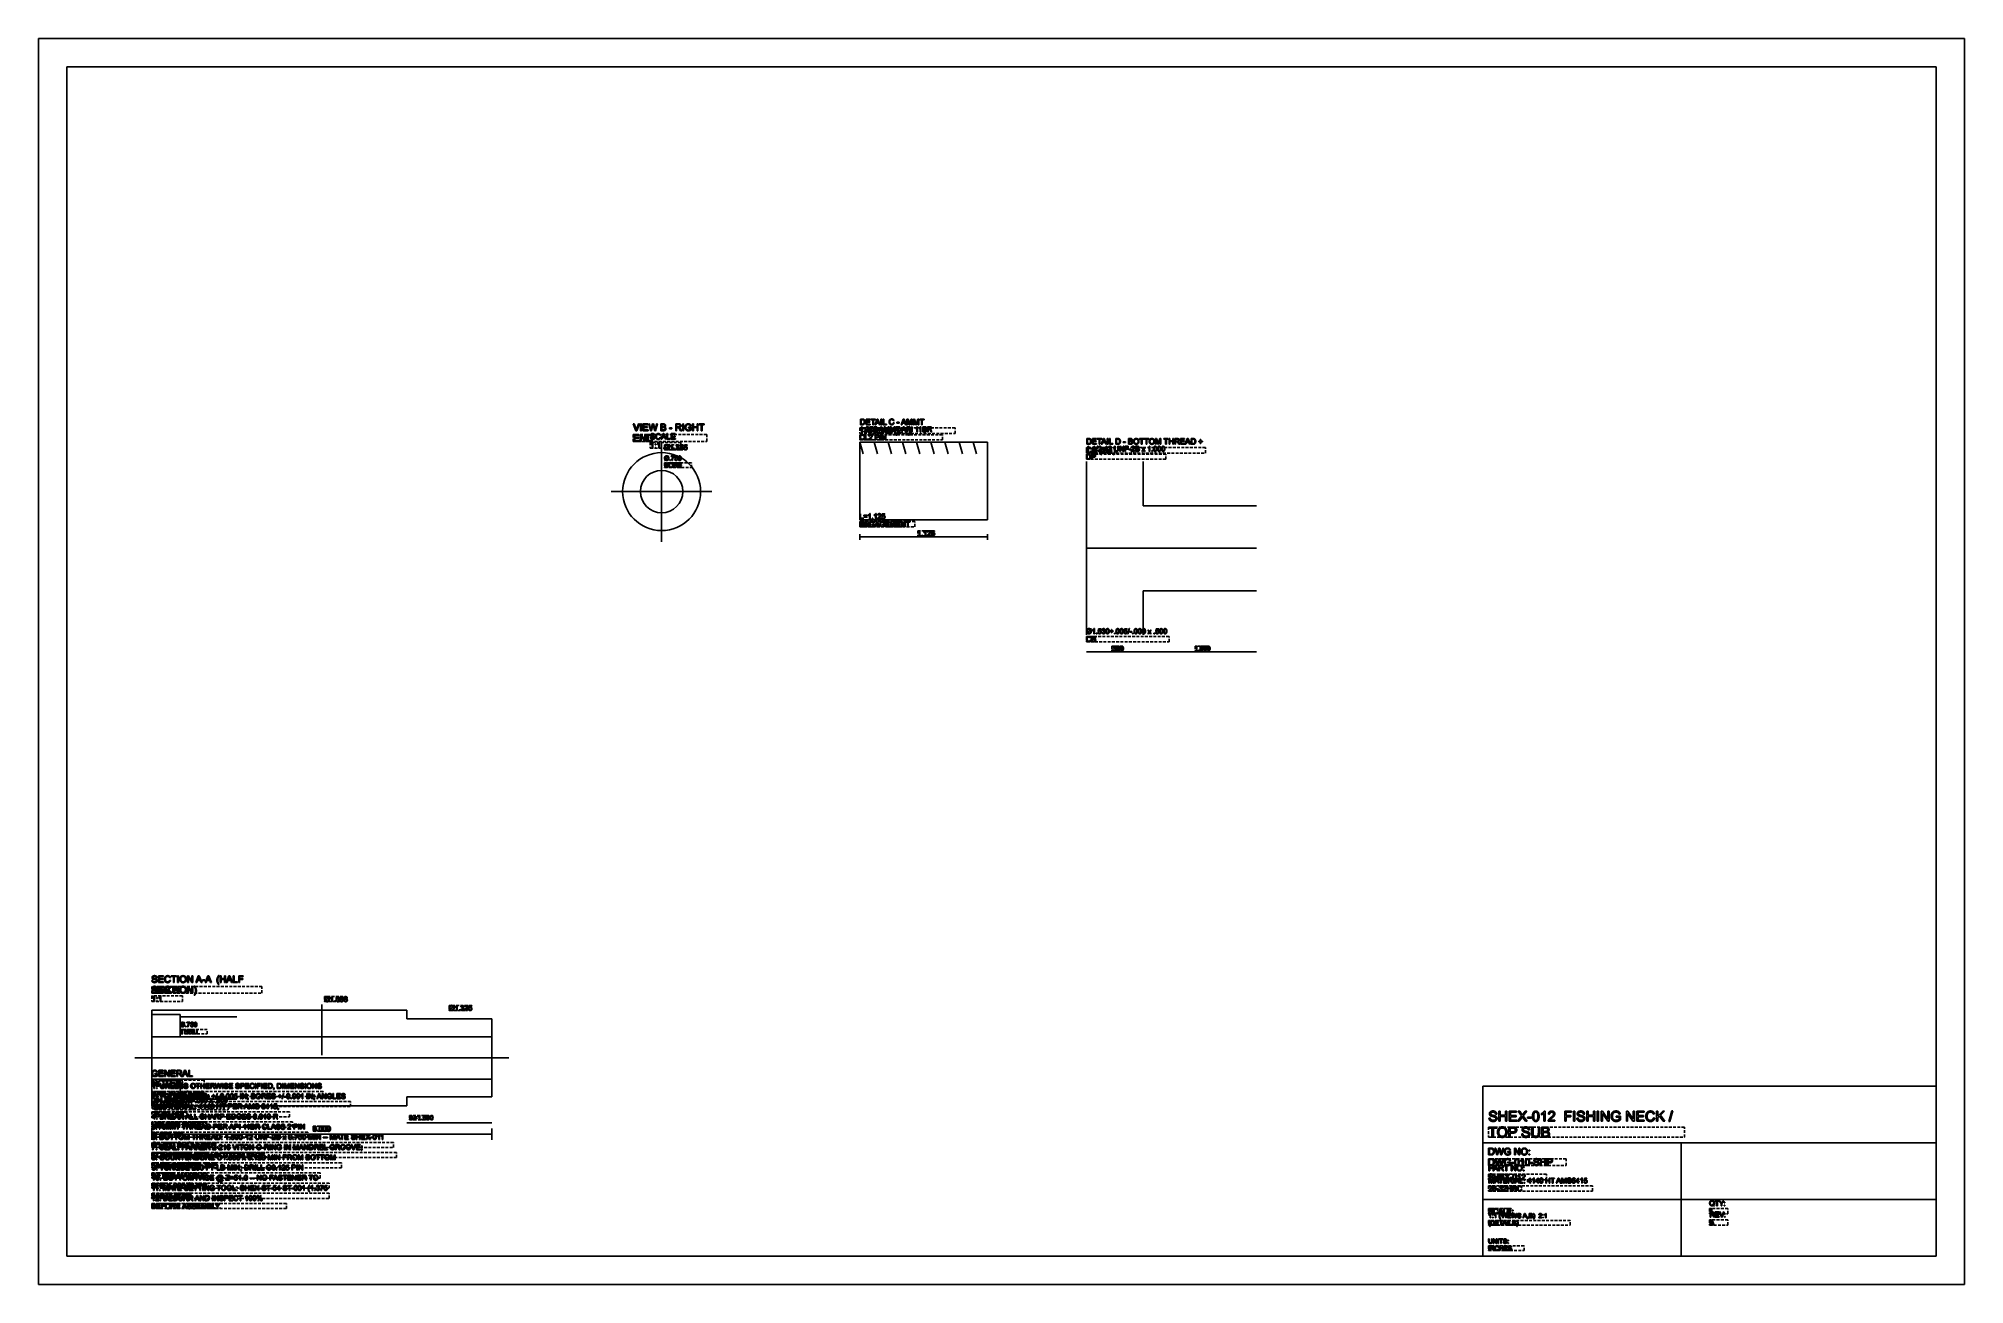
# Model space of a CAD drawing. Header units: millimetres. Extents: x 0 to 340, y 0 to 220.
import ezdxf

# ---------------------------------------------------------------- set-up
doc = ezdxf.new("R2010")
doc.units = ezdxf.units.MM
doc.linetypes.add('DASHED', pattern=[0.75, 0.5, -0.25])
doc.layers.get('0').update_dxf_attribs({"linetype": 'CONTINUOUS'})

msp = doc.modelspace()

# ---------------------------------------------------------------- linework, layer by layer
for p, q in [((340, 220), (0, 220)), ((0, 220), (0, 0)), ((340, 0), (340, 220)), ((335, 215), (5, 215)), ((5, 215), (5, 5)), ((335, 5), (335, 215)), ((105.46, 150.75), (105, 151.95)), ((105, 151.95), (105.17, 151.95)), ((105.13, 148.87), (105.13, 150.07)), ((105.13, 150.07), (105.99, 150.07)), ((105.17, 151.95), (105.48, 151.08)), ((105.99, 149.93), (105.28, 149.93)), ((105.28, 149.93), (105.28, 149.57)), ((105.63, 150.75), (105.46, 150.75)), ((105.61, 151.08), (105.94, 151.95)), ((106.1, 151.95), (105.63, 150.75)), ((105.94, 151.95), (106.1, 151.95)), ((105.99, 150.07), (105.99, 149.93)), ((106.24, 148.87), (106.24, 150.07)), ((106.24, 150.07), (106.4, 150.07)), ((106.27, 150.75), (106.27, 151.95)), ((106.27, 151.95), (106.43, 151.95)), ((106.43, 150.75), (106.27, 150.75)), ((107.02, 148.87), (106.39, 149.82)), ((106.39, 149.82), (106.39, 148.87)), ((106.4, 150.07), (107.03, 149.13)), ((106.43, 151.95), (106.43, 150.75)), ((106.71, 150.75), (106.71, 151.95)), ((106.71, 151.95), (107.58, 151.95)), ((107.6, 150.75), (106.71, 150.75)), ((107.58, 151.81), (106.87, 151.81)), ((106.87, 151.81), (106.87, 151.44)), ((106.87, 151.44), (107.53, 151.44)), ((107.53, 151.3), (106.87, 151.3)), ((106.87, 151.3), (106.87, 150.89)), ((106.87, 150.89), (107.6, 150.89)), ((107.03, 149.13), (107.03, 150.07)), ((107.03, 150.07), (107.18, 150.07)), ((107.18, 150.07), (107.18, 148.87)), ((107.45, 148.87), (107.45, 150.07)), ((107.45, 150.07), (107.86, 150.07)), ((107.53, 151.44), (107.53, 151.3)), ((107.58, 151.95), (107.58, 151.81)), ((107.6, 150.89), (107.6, 150.75)), ((107.86, 149.93), (107.61, 149.93)), ((107.61, 149.93), (107.61, 149.02)), ((108.03, 150.75), (107.72, 151.95)), ((107.72, 151.95), (107.88, 151.95)), ((107.88, 151.95), (108.06, 151.16)), ((108.2, 150.75), (108.03, 150.75)), ((108.17, 151.14), (108.39, 151.95)), ((108.45, 151.66), (108.2, 150.75)), ((108.39, 151.95), (108.59, 151.95)), ((108.78, 150.75), (108.52, 151.66)), ((108.59, 151.95), (108.76, 151.34)), ((108.77, 149.95), (108.64, 149.94)), ((108.93, 150.75), (108.78, 150.75)), ((108.91, 151.18), (109.1, 151.95)), ((109.26, 151.95), (108.93, 150.75)), ((109.1, 151.95), (109.26, 151.95)), ((109.81, 149.96), (109.68, 149.93)), ((109.87, 150.75), (109.87, 151.95)), ((109.87, 151.95), (110.32, 151.95)), ((110.32, 150.75), (109.87, 150.75)), ((109.88, 149.24), (110.26, 150.24)), ((110.26, 151.81), (110.02, 151.81)), ((110.02, 151.81), (110.02, 151.44)), ((110.02, 151.44), (110.28, 151.44)), ((110.3, 151.3), (110.02, 151.3)), ((110.02, 151.3), (110.02, 150.89)), ((110.02, 150.89), (110.32, 150.89)), ((110.27, 149.94), (110.16, 149.65)), ((110.16, 149.65), (110.5, 149.65)), ((110.26, 150.24), (110.4, 150.24)), ((110.4, 150.24), (110.81, 149.24)), ((110.5, 149.65), (110.4, 149.92)), ((110.91, 149.24), (110.91, 150.24)), ((110.91, 150.24), (111.04, 150.24)), ((111.04, 150.24), (111.04, 149.35)), ((111.38, 151.11), (111.38, 151.26)), ((111.38, 151.26), (111.83, 151.26)), ((111.83, 151.11), (111.38, 151.11)), ((111.7, 149.24), (111.7, 150.24)), ((111.7, 150.24), (112.42, 150.24)), ((111.83, 151.26), (111.83, 151.11)), ((112.42, 150.12), (111.83, 150.12)), ((111.83, 150.12), (111.83, 149.81)), ((111.83, 149.81), (112.38, 149.81)), ((112.38, 149.69), (111.83, 149.69)), ((111.83, 149.69), (111.83, 149.35)), ((112.38, 149.81), (112.38, 149.69)), ((112.42, 150.24), (112.42, 150.12)), ((112.48, 150.75), (112.48, 151.95)), ((112.48, 151.95), (113.01, 151.95)), ((112.64, 150.75), (112.48, 150.75)), ((113.02, 151.82), (112.64, 151.82)), ((112.64, 151.82), (112.64, 151.42)), ((112.64, 151.42), (112.98, 151.42)), ((112.83, 151.28), (112.64, 151.28)), ((112.64, 151.28), (112.64, 150.75)), ((113.34, 150.75), (113.18, 151)), ((113.33, 151.07), (113.54, 150.75)), ((113.54, 150.75), (113.34, 150.75)), ((113.72, 150.75), (113.72, 151.95)), ((113.72, 151.95), (113.88, 151.95)), ((113.88, 150.75), (113.72, 150.75)), ((113.88, 151.95), (113.88, 150.75)), ((114.72, 151.22), (114.72, 151.36)), ((114.72, 151.36), (115.23, 151.36)), ((115.07, 151.22), (114.72, 151.22)), ((115.21, 151.61), (115.06, 151.57)), ((115.07, 151), (115.07, 151.22)), ((115.23, 151.36), (115.23, 150.91)), ((115.47, 150.75), (115.47, 151.95)), ((115.47, 151.95), (115.62, 151.95)), ((115.62, 150.75), (115.47, 150.75)), ((115.62, 151.95), (115.62, 151.46)), ((115.62, 151.46), (116.25, 151.46)), ((116.25, 151.31), (115.62, 151.31)), ((115.62, 151.31), (115.62, 150.75)), ((116.25, 151.46), (116.25, 151.95)), ((116.25, 151.95), (116.41, 151.95)), ((116.25, 150.75), (116.25, 151.31)), ((116.41, 150.75), (116.25, 150.75)), ((116.41, 151.95), (116.41, 150.75)), ((116.58, 151.81), (116.58, 151.95)), ((116.58, 151.95), (117.53, 151.95)), ((116.98, 151.81), (116.58, 151.81)), ((116.98, 150.75), (116.98, 151.81)), ((117.14, 150.75), (116.98, 150.75)), ((117.53, 151.81), (117.14, 151.81)), ((117.14, 151.81), (117.14, 150.75)), ((117.53, 151.95), (117.53, 151.81)), ((145, 151.13), (145, 151.25)), ((145, 151.25), (145.79, 151.25)), ((145.33, 151.13), (145, 151.13)), ((145.07, 151.13), (145.07, 151.23)), ((145.08, 151.81), (145.08, 152.81)), ((145.08, 152.81), (145.42, 152.81)), ((145.44, 151.81), (145.08, 151.81)), ((145.42, 152.69), (145.21, 152.69)), ((145.21, 152.69), (145.21, 151.93)), ((145.21, 151.93), (145.42, 151.93)), ((145.3, 150.55), (145.3, 151.26)), ((145.41, 150.55), (145.3, 150.55)), ((145.33, 151.46), (145.41, 151.46)), ((145.33, 150.25), (145.33, 151.13)), ((145.46, 150.25), (145.33, 150.25)), ((145.41, 151.46), (145.41, 150.55)), ((145.79, 151.13), (145.46, 151.13)), ((145.46, 151.13), (145.46, 150.25)), ((145.78, 149.8), (145.66, 149.78)), ((145.75, 150.55), (145.75, 150.68)), ((145.75, 150.68), (145.88, 150.68)), ((145.88, 150.55), (145.75, 150.55)), ((145.79, 151.25), (145.79, 151.13)), ((145.88, 150.68), (145.88, 150.55)), ((145.93, 150.25), (145.93, 151.25)), ((145.93, 151.25), (146.06, 151.25)), ((146.06, 150.25), (145.93, 150.25)), ((145.94, 149.15), (145.94, 150.05)), ((145.94, 150.05), (146.06, 150.05)), ((146.04, 150.79), (146.15, 150.81)), ((146.16, 151.21), (146.05, 151.23)), ((146.06, 151.25), (146.06, 150.84)), ((146.06, 150.84), (146.58, 150.84)), ((146.58, 150.72), (146.06, 150.72)), ((146.06, 150.72), (146.06, 150.25)), ((146.06, 150.05), (146.06, 149.26)), ((146.09, 151.81), (146.09, 152.81)), ((146.09, 152.81), (146.81, 152.81)), ((146.83, 151.81), (146.09, 151.81)), ((146.81, 152.69), (146.22, 152.69)), ((146.22, 152.69), (146.22, 152.39)), ((146.22, 152.39), (146.77, 152.39)), ((146.77, 152.27), (146.22, 152.27)), ((146.22, 152.27), (146.22, 151.93)), ((146.22, 151.93), (146.83, 151.93)), ((146.26, 150.98), (146.27, 151.08)), ((146.58, 150.84), (146.58, 151.25)), ((146.58, 151.25), (146.72, 151.25)), ((146.58, 150.25), (146.58, 150.72)), ((146.72, 150.25), (146.58, 150.25)), ((146.72, 149.78), (146.6, 149.79)), ((146.72, 151.25), (146.72, 150.25)), ((146.74, 151.34), (146.74, 151.44)), ((146.74, 151.44), (147.33, 151.44)), ((147.19, 151.34), (146.74, 151.34)), ((146.77, 152.39), (146.77, 152.27)), ((146.81, 152.81), (146.81, 152.69)), ((146.83, 151.93), (146.83, 151.81)), ((146.98, 150.55), (146.87, 150.55)), ((146.94, 152.69), (146.94, 152.81)), ((146.94, 152.81), (147.73, 152.81)), ((147.27, 152.69), (146.94, 152.69)), ((146.94, 150.25), (146.94, 151.25)), ((146.94, 151.25), (147.38, 151.25)), ((147.07, 150.25), (146.94, 150.25)), ((147.39, 151.14), (147.07, 151.14)), ((147.07, 151.14), (147.07, 150.81)), ((147.07, 150.81), (147.36, 150.81)), ((147.23, 150.69), (147.07, 150.69)), ((147.07, 150.69), (147.07, 150.25)), ((147.27, 151.81), (147.27, 152.69)), ((147.4, 151.81), (147.27, 151.81)), ((147.33, 151.44), (147.33, 151.36)), ((147.73, 152.69), (147.4, 152.69)), ((147.4, 152.69), (147.4, 151.81)), ((147.44, 150.79), (147.55, 150.8)), ((147.46, 150.98), (147.54, 151.44)), ((147.56, 150.97), (147.46, 150.98)), ((147.65, 150.25), (147.52, 150.46)), ((147.54, 151.44), (147.99, 151.44)), ((147.63, 151.34), (147.58, 151.09)), ((147.99, 151.34), (147.63, 151.34)), ((147.65, 150.52), (147.82, 150.25)), ((147.82, 150.25), (147.65, 150.25)), ((147.66, 151.81), (148.04, 152.81)), ((147.8, 151.81), (147.66, 151.81)), ((147.69, 149.15), (147.69, 150.05)), ((147.69, 150.05), (148.03, 150.05)), ((147.73, 152.81), (147.73, 152.69)), ((147.91, 152.11), (147.8, 151.81)), ((148.04, 149.94), (147.81, 149.94)), ((147.81, 149.94), (147.81, 149.62)), ((147.81, 149.62), (148.04, 149.62)), ((148.32, 152.11), (147.91, 152.11)), ((148.05, 152.51), (147.94, 152.22)), ((147.94, 152.22), (148.28, 152.22)), ((147.95, 150.25), (147.95, 151.25)), ((147.95, 151.25), (148.67, 151.25)), ((148.7, 150.25), (147.95, 150.25)), ((147.99, 151.44), (147.99, 151.34)), ((148.04, 152.81), (148.18, 152.81)), ((148.67, 151.13), (148.08, 151.13)), ((148.08, 151.13), (148.08, 150.83)), ((148.08, 150.83), (148.63, 150.83)), ((148.63, 150.71), (148.08, 150.71)), ((148.08, 150.71), (148.08, 150.37)), ((148.08, 150.37), (148.7, 150.37)), ((148.18, 152.81), (148.59, 151.81)), ((148.28, 152.22), (148.18, 152.5)), ((148.44, 151.81), (148.32, 152.11)), ((148.36, 150.55), (148.71, 151.45)), ((148.49, 150.55), (148.36, 150.55)), ((148.59, 151.81), (148.44, 151.81)), ((148.59, 150.83), (148.49, 150.55)), ((148.55, 149.15), (148.55, 150.05)), ((148.55, 150.05), (148.67, 150.05)), ((148.96, 150.83), (148.59, 150.83)), ((148.72, 151.19), (148.62, 150.92)), ((148.62, 150.92), (148.93, 150.92)), ((148.63, 150.83), (148.63, 150.71)), ((148.67, 151.25), (148.67, 151.13)), ((148.67, 150.05), (148.67, 149.15)), ((148.7, 150.37), (148.7, 150.25)), ((148.71, 151.45), (148.84, 151.45)), ((148.72, 151.81), (148.72, 152.81)), ((148.72, 152.81), (148.85, 152.81)), ((148.85, 151.81), (148.72, 151.81)), ((148.77, 150.25), (149.15, 151.25)), ((148.91, 150.25), (148.77, 150.25)), ((148.93, 150.92), (148.83, 151.17)), ((148.84, 151.45), (149.2, 150.55)), ((148.85, 152.81), (148.85, 151.81)), ((148.88, 149.15), (148.88, 150.05)), ((148.88, 150.05), (149, 150.05)), ((149.02, 150.55), (148.91, 150.25)), ((149.07, 150.55), (148.96, 150.83)), ((149.46, 149.15), (148.99, 149.86)), ((148.99, 149.86), (148.99, 149.15)), ((149, 150.05), (149.47, 149.34)), ((149.44, 150.55), (149.02, 150.55)), ((149.17, 150.95), (149.06, 150.66)), ((149.06, 150.66), (149.4, 150.66)), ((149.2, 150.55), (149.07, 150.55)), ((149.08, 151.81), (149.08, 152.81)), ((149.08, 152.81), (149.21, 152.81)), ((149.7, 151.81), (149.08, 151.81)), ((149.15, 151.25), (149.29, 151.25)), ((149.21, 152.81), (149.21, 151.93)), ((149.21, 151.93), (149.7, 151.93)), ((149.29, 151.25), (149.7, 150.25)), ((149.4, 150.66), (149.29, 150.94)), ((149.3, 150.55), (149.3, 151.45)), ((149.3, 151.45), (149.47, 151.45)), ((149.41, 150.55), (149.3, 150.55)), ((149.67, 150.55), (149.41, 151.32)), ((149.41, 151.32), (149.41, 150.55)), ((149.55, 150.25), (149.44, 150.55)), ((149.47, 151.45), (149.69, 150.82)), ((149.47, 149.34), (149.47, 150.05)), ((149.47, 150.05), (149.59, 150.05)), ((149.7, 150.25), (149.55, 150.25)), ((149.59, 150.05), (149.59, 149.15)), ((149.78, 150.55), (149.67, 150.55)), ((149.7, 151.93), (149.7, 151.81)), ((149.78, 150.83), (149.99, 151.45)), ((150.04, 151.31), (149.78, 150.55)), ((149.81, 150.25), (149.81, 151.25)), ((149.81, 151.25), (150.15, 151.25)), ((150.17, 150.25), (149.81, 150.25)), ((150.15, 151.13), (149.94, 151.13)), ((149.94, 151.13), (149.94, 150.37)), ((149.94, 150.37), (150.16, 150.37)), ((149.99, 151.45), (150.15, 151.45)), ((150.04, 150.55), (150.04, 151.31)), ((150.15, 150.55), (150.04, 150.55)), ((150.15, 151.45), (150.15, 150.55)), ((150.34, 150.55), (150.34, 151.45)), ((150.34, 151.45), (150.52, 151.45)), ((150.46, 150.55), (150.34, 150.55)), ((150.72, 150.55), (150.46, 151.32)), ((150.46, 151.32), (150.46, 150.55)), ((150.52, 151.45), (150.74, 150.82)), ((150.83, 150.55), (150.72, 150.55)), ((150.83, 150.83), (151.04, 151.45)), ((151.09, 151.31), (150.83, 150.55)), ((151.03, 152.54), (150.9, 152.51)), ((150.91, 152.16), (151.04, 152.13)), ((151.04, 151.45), (151.2, 151.45)), ((151.09, 150.55), (151.09, 151.31)), ((151.2, 150.55), (151.09, 150.55)), ((151.2, 151.45), (151.2, 150.55)), ((151.33, 151.35), (151.33, 151.45)), ((151.33, 151.45), (152.04, 151.45)), ((151.62, 151.35), (151.33, 151.35)), ((151.43, 151.27), (151.51, 151.27)), ((151.51, 149.96), (151.43, 149.96)), ((151.53, 152.11), (151.53, 152.23)), ((151.53, 152.23), (151.91, 152.23)), ((151.91, 152.11), (151.53, 152.11)), ((152.27, 150.25), (151.61, 150.25)), ((151.62, 150.55), (151.62, 151.35)), ((151.74, 150.55), (151.62, 150.55)), ((151.76, 150.95), (151.63, 150.96)), ((152.04, 151.35), (151.74, 151.35)), ((151.74, 151.35), (151.74, 150.55)), ((151.78, 150.37), (152.27, 150.37)), ((151.91, 152.23), (151.91, 152.11)), ((152.04, 151.45), (152.04, 151.35)), ((152.26, 151.81), (152.65, 152.81)), ((152.4, 151.81), (152.26, 151.81)), ((152.27, 150.37), (152.27, 150.25)), ((152.32, 150.55), (152.67, 151.45)), ((152.45, 150.55), (152.32, 150.55)), ((152.51, 152.11), (152.4, 151.81)), ((152.55, 150.83), (152.45, 150.55)), ((152.47, 150.83), (152.47, 150.97)), ((152.47, 150.97), (152.61, 150.97)), ((152.61, 150.83), (152.47, 150.83)), ((152.47, 150.25), (152.47, 150.39)), ((152.47, 150.39), (152.61, 150.39)), ((152.61, 150.25), (152.47, 150.25)), ((152.93, 152.11), (152.51, 152.11)), ((152.66, 152.51), (152.55, 152.22)), ((152.55, 152.22), (152.89, 152.22)), ((152.92, 150.83), (152.55, 150.83)), ((152.68, 151.19), (152.58, 150.92)), ((152.58, 150.92), (152.89, 150.92)), ((152.61, 150.97), (152.61, 150.83)), ((152.61, 150.39), (152.61, 150.25)), ((152.65, 152.81), (152.79, 152.81)), ((152.67, 151.45), (152.79, 151.45)), ((152.79, 152.81), (153.2, 151.81)), ((152.89, 152.22), (152.79, 152.5)), ((152.79, 151.45), (153.16, 150.55)), ((152.89, 150.92), (152.79, 151.17)), ((152.88, 150.88), (152.88, 151)), ((153.03, 150.55), (152.92, 150.83)), ((153.05, 151.81), (152.93, 152.11)), ((153.16, 150.55), (153.03, 150.55)), ((153.2, 151.81), (153.05, 151.81)), ((153.13, 150.25), (153.13, 151.03)), ((153.25, 150.25), (153.13, 150.25)), ((153.17, 151.25), (153.25, 151.25)), ((153.25, 151.25), (153.25, 150.25)), ((153.26, 150.55), (153.26, 151.45)), ((153.26, 151.45), (153.6, 151.45)), ((153.38, 150.55), (153.26, 150.55)), ((153.3, 151.81), (153.3, 152.81)), ((153.3, 152.81), (153.5, 152.81)), ((153.43, 151.81), (153.3, 151.81)), ((153.61, 151.35), (153.38, 151.35)), ((153.38, 151.35), (153.38, 151.03)), ((153.38, 151.03), (153.61, 151.03)), ((153.61, 150.92), (153.38, 150.92)), ((153.38, 150.92), (153.38, 150.55)), ((153.72, 151.81), (153.43, 152.66)), ((153.43, 152.66), (153.43, 151.81)), ((153.5, 152.81), (153.74, 152.1)), ((153.59, 151.27), (153.68, 151.27)), ((153.68, 149.96), (153.59, 149.96)), ((153.84, 151.81), (153.72, 151.81)), ((153.84, 152.11), (154.08, 152.81)), ((154.13, 152.65), (153.84, 151.81)), ((154.08, 152.81), (154.25, 152.81)), ((154.12, 150.55), (154.12, 151.45)), ((154.12, 151.45), (154.24, 151.45)), ((154.24, 150.55), (154.12, 150.55)), ((154.13, 151.81), (154.13, 152.65)), ((154.25, 151.81), (154.13, 151.81)), ((154.24, 151.45), (154.24, 150.55)), ((154.25, 152.81), (154.25, 151.81)), ((154.46, 151.81), (154.46, 152.81)), ((154.46, 152.81), (154.66, 152.81)), ((154.59, 151.81), (154.46, 151.81)), ((154.88, 151.81), (154.59, 152.66)), ((154.59, 152.66), (154.59, 151.81)), ((154.66, 152.81), (154.9, 152.1)), ((154.83, 151.13), (154.83, 151.23)), ((155, 151.81), (154.88, 151.81)), ((155, 152.11), (155.24, 152.81)), ((155.29, 152.65), (155, 151.81)), ((155.06, 150.55), (155.06, 151.26)), ((155.17, 150.55), (155.06, 150.55)), ((155.1, 151.46), (155.17, 151.46)), ((155.17, 151.46), (155.17, 150.55)), ((155.24, 152.81), (155.42, 152.81)), ((155.29, 151.81), (155.29, 152.65)), ((155.42, 151.81), (155.29, 151.81)), ((155.42, 152.81), (155.42, 151.81)), ((155.44, 151.13), (155.44, 151.23)), ((155.56, 152.69), (155.56, 152.81)), ((155.56, 152.81), (156.35, 152.81)), ((155.89, 152.69), (155.56, 152.69)), ((155.66, 150.55), (155.66, 151.26)), ((155.77, 150.55), (155.66, 150.55)), ((155.7, 151.46), (155.77, 151.46)), ((155.77, 151.46), (155.77, 150.55)), ((155.89, 151.81), (155.89, 152.69)), ((156.02, 151.81), (155.89, 151.81)), ((156.35, 152.69), (156.02, 152.69)), ((156.02, 152.69), (156.02, 151.81)), ((156.1, 150.55), (156.1, 151.45)), ((156.1, 151.45), (156.43, 151.45)), ((156.44, 150.55), (156.1, 150.55)), ((156.39, 151.35), (156.21, 151.35)), ((156.21, 151.35), (156.21, 151.08)), ((156.21, 151.08), (156.41, 151.08)), ((156.42, 150.97), (156.21, 150.97)), ((156.21, 150.97), (156.21, 150.66)), ((156.21, 150.66), (156.44, 150.66)), ((156.35, 152.81), (156.35, 152.69)), ((156.94, 150.55), (156.94, 151.45)), ((156.94, 151.45), (157.34, 151.45)), ((157.06, 150.55), (156.94, 150.55)), ((157.34, 151.36), (157.06, 151.36)), ((157.06, 151.36), (157.06, 151.06)), ((157.06, 151.06), (157.32, 151.06)), ((157.2, 150.95), (157.06, 150.95)), ((157.06, 150.95), (157.06, 150.55)), ((157.58, 150.55), (157.46, 150.74)), ((157.58, 150.8), (157.73, 150.55)), ((157.73, 150.55), (157.58, 150.55)), ((106.02, 148.87), (105.13, 148.87)), ((105.28, 149.57), (105.95, 149.57)), ((105.95, 149.43), (105.28, 149.43)), ((105.28, 149.43), (105.28, 149.02)), ((105.28, 149.02), (106.02, 149.02)), ((105.95, 149.57), (105.95, 149.43)), ((106.02, 149.02), (106.02, 148.87)), ((106.39, 148.87), (106.24, 148.87)), ((107.18, 148.87), (107.02, 148.87)), ((107.88, 148.87), (107.45, 148.87)), ((107.61, 149.02), (107.87, 149.02)), ((108, 149.56), (108.12, 149.57)), ((108.09, 148.31), (108.09, 148.43)), ((108.33, 147.67), (108.33, 148.46)), ((108.46, 147.67), (108.33, 147.67)), ((108.38, 148.68), (108.46, 148.68)), ((108.46, 148.68), (108.46, 147.67)), ((108.84, 148.26), (108.84, 148.4)), ((108.84, 148.4), (108.98, 148.4)), ((108.98, 148.26), (108.84, 148.26)), ((108.84, 147.67), (108.84, 147.81)), ((108.84, 147.81), (108.98, 147.81)), ((108.98, 147.67), (108.84, 147.67)), ((108.98, 148.4), (108.98, 148.26)), ((108.98, 147.81), (108.98, 147.67)), ((109.25, 148.31), (109.25, 148.43)), ((109.5, 147.67), (109.5, 148.46)), ((109.62, 147.67), (109.5, 147.67)), ((109.54, 148.68), (109.62, 148.68)), ((109.62, 148.68), (109.62, 147.67)), ((109.69, 149.59), (109.82, 149.55)), ((110.02, 149.24), (109.88, 149.24)), ((110, 131.12), (110, 148.87)), ((110.13, 149.54), (110.02, 149.24)), ((110.54, 149.54), (110.13, 149.54)), ((110.5, 147.39), (110.61, 147.51)), ((110.56, 147.34), (110.5, 147.39)), ((110.66, 149.24), (110.54, 149.54)), ((110.66, 147.45), (110.56, 147.34)), ((110.81, 149.24), (110.66, 149.24)), ((110.68, 147.6), (111.14, 148.11)), ((111.19, 148.05), (110.74, 147.54)), ((111.54, 149.24), (110.91, 149.24)), ((111.04, 149.35), (111.54, 149.35)), ((111.14, 146.23), (111.23, 146.33)), ((111.28, 146.28), (111.19, 146.17)), ((111.22, 148.19), (111.32, 148.31)), ((111.23, 146.33), (111.28, 146.28)), ((111.38, 148.26), (111.27, 148.14)), ((111.32, 148.31), (111.38, 148.26)), ((111.54, 149.35), (111.54, 149.24)), ((111.56, 147.95), (111.56, 148.05)), ((111.69, 146.19), (111.69, 146.29)), ((111.69, 146.29), (112.21, 146.29)), ((112.44, 149.24), (111.7, 149.24)), ((111.78, 147.37), (111.78, 148.08)), ((111.9, 147.37), (111.78, 147.37)), ((111.82, 148.28), (111.9, 148.28)), ((111.83, 149.35), (112.44, 149.35)), ((111.9, 148.28), (111.9, 147.37)), ((112.21, 146.29), (112.21, 146.21)), ((112.24, 147.37), (112.24, 147.5)), ((112.24, 147.5), (112.37, 147.5)), ((112.37, 147.37), (112.24, 147.37)), ((112.32, 145.88), (112.4, 146.29)), ((112.37, 147.5), (112.37, 147.37)), ((112.4, 146.29), (112.8, 146.29)), ((112.44, 149.35), (112.44, 149.24)), ((112.53, 147.61), (112.64, 147.63)), ((112.65, 148.03), (112.54, 148.05)), ((112.75, 147.8), (112.76, 147.9)), ((112.8, 146.29), (112.8, 146.19)), ((113.23, 148.16), (113.23, 148.26)), ((113.23, 148.26), (113.82, 148.26)), ((113.68, 148.16), (113.23, 148.16)), ((113.47, 147.37), (113.36, 147.37)), ((113.82, 148.26), (113.82, 148.18)), ((113.93, 147.61), (114.04, 147.62)), ((113.95, 147.8), (114.03, 148.26)), ((114.05, 147.79), (113.95, 147.8)), ((114.03, 148.26), (114.48, 148.26)), ((114.12, 148.16), (114.07, 147.92)), ((114.48, 148.16), (114.12, 148.16)), ((114.48, 148.26), (114.48, 148.16)), ((145, 135), (145, 148.75)), ((145, 148.75), (167.5, 148.75)), ((145, 148.75), (145.6, 146.69)), ((145.68, 149.47), (145.8, 149.44)), ((146.5, 149.15), (145.94, 149.15)), ((146.06, 149.26), (146.5, 149.26)), ((146.5, 149.26), (146.5, 149.15)), ((147.18, 149.15), (146.58, 149.15)), ((146.74, 149.26), (147.18, 149.26)), ((147.18, 149.26), (147.18, 149.15)), ((147.5, 148.75), (148.1, 146.69)), ((147.81, 149.15), (147.69, 149.15)), ((148.04, 149.52), (147.81, 149.52)), ((147.81, 149.52), (147.81, 149.15)), ((148.67, 149.15), (148.55, 149.15)), ((148.99, 149.15), (148.88, 149.15)), ((149.59, 149.15), (149.46, 149.15)), ((150, 148.75), (150.6, 146.69)), ((152.5, 148.75), (153.1, 146.69)), ((155, 148.75), (155.6, 146.69)), ((157.5, 148.75), (158.1, 146.69)), ((160, 148.75), (160.6, 146.69)), ((162.5, 148.75), (163.1, 146.69)), ((165, 148.75), (165.6, 146.69)), ((167.5, 148.75), (167.5, 135)), ((185, 145.7), (185, 146.6)), ((185, 146.6), (185.31, 146.6)), ((185.04, 148.36), (185.04, 149.36)), ((185.04, 149.36), (185.38, 149.36)), ((185.4, 148.36), (185.04, 148.36)), ((185.04, 147.68), (185.04, 147.78)), ((185.31, 146.49), (185.12, 146.49)), ((185.12, 146.49), (185.12, 145.81)), ((185.38, 149.24), (185.17, 149.24)), ((185.17, 149.24), (185.17, 148.48)), ((185.17, 148.48), (185.38, 148.48)), ((185.26, 147.1), (185.26, 147.81)), ((185.37, 147.1), (185.26, 147.1)), ((185.3, 148.01), (185.37, 148.01)), ((185.37, 148.01), (185.37, 147.1)), ((185.87, 147.53), (185.74, 147.5)), ((185.75, 147.15), (185.88, 147.12)), ((185.91, 145.7), (185.91, 146.6)), ((185.91, 146.6), (186.25, 146.6)), ((186.26, 146.49), (186.03, 146.49)), ((186.03, 146.49), (186.03, 146.17)), ((186.04, 146.8), (186.04, 147.8)), ((186.04, 147.8), (186.42, 147.8)), ((186.42, 146.8), (186.04, 146.8)), ((186.05, 148.36), (186.05, 149.36)), ((186.05, 149.36), (186.77, 149.36)), ((186.8, 148.36), (186.05, 148.36)), ((186.09, 147.68), (186.09, 147.78)), ((186.37, 147.68), (186.17, 147.68)), ((186.17, 147.68), (186.17, 147.38)), ((186.17, 147.38), (186.39, 147.38)), ((186.41, 147.26), (186.17, 147.26)), ((186.17, 147.26), (186.17, 146.92)), ((186.17, 146.92), (186.42, 146.92)), ((186.77, 149.24), (186.18, 149.24)), ((186.18, 149.24), (186.18, 148.94)), ((186.18, 148.94), (186.74, 148.94)), ((186.74, 148.82), (186.18, 148.82)), ((186.18, 148.82), (186.18, 148.48)), ((186.18, 148.48), (186.8, 148.48)), ((186.31, 147.1), (186.31, 147.81)), ((186.42, 147.1), (186.31, 147.1)), ((186.35, 148.01), (186.42, 148.01)), ((186.42, 148.01), (186.42, 147.1)), ((186.65, 147.09), (186.91, 148.02)), ((186.74, 147.09), (186.65, 147.09)), ((186.74, 148.94), (186.74, 148.82)), ((187, 148.02), (186.74, 147.09)), ((186.77, 149.36), (186.77, 149.24)), ((186.8, 148.48), (186.8, 148.36)), ((186.9, 149.24), (186.9, 149.36)), ((186.9, 149.36), (187.7, 149.36)), ((187.23, 149.24), (186.9, 149.24)), ((186.91, 148.02), (187, 148.02)), ((187.63, 147.1), (187.04, 147.1)), ((187.17, 147.74), (187.06, 147.75)), ((187.19, 147.21), (187.63, 147.21)), ((187.23, 148.36), (187.23, 149.24)), ((187.37, 148.36), (187.23, 148.36)), ((187.7, 149.24), (187.37, 149.24)), ((187.37, 149.24), (187.37, 148.36)), ((187.59, 147.82), (187.67, 147.82)), ((187.67, 146.51), (187.59, 146.51)), ((187.62, 148.36), (188, 149.36)), ((187.76, 148.36), (187.62, 148.36)), ((187.63, 147.21), (187.63, 147.1)), ((187.7, 149.36), (187.7, 149.24)), ((187.74, 147.37), (187.74, 147.49)), ((187.74, 147.49), (188.08, 147.49)), ((188.08, 147.37), (187.74, 147.37)), ((187.87, 148.66), (187.76, 148.36)), ((188.43, 146.8), (187.77, 146.8)), ((187.92, 147.5), (187.79, 147.51)), ((188.29, 148.66), (187.87, 148.66)), ((188.02, 149.06), (187.91, 148.77)), ((187.91, 148.77), (188.25, 148.77)), ((187.94, 146.92), (188.43, 146.92)), ((188, 149.36), (188.15, 149.36)), ((188.08, 147.49), (188.08, 147.37)), ((188.25, 148.77), (188.14, 149.05)), ((188.15, 149.36), (188.55, 148.36)), ((188.25, 147.68), (188.25, 147.78)), ((188.4, 148.36), (188.29, 148.66)), ((188.55, 148.36), (188.4, 148.36)), ((188.43, 146.92), (188.43, 146.8)), ((188.48, 147.1), (188.48, 147.81)), ((188.59, 147.1), (188.48, 147.1)), ((188.52, 148.01), (188.59, 148.01)), ((188.59, 148.01), (188.59, 147.1)), ((188.63, 147.38), (188.63, 147.52)), ((188.63, 147.52), (188.77, 147.52)), ((188.77, 147.38), (188.63, 147.38)), ((188.63, 146.8), (188.63, 146.94)), ((188.63, 146.94), (188.77, 146.94)), ((188.77, 146.8), (188.63, 146.8)), ((188.68, 148.36), (188.68, 149.36)), ((188.68, 149.36), (188.82, 149.36)), ((188.82, 148.36), (188.68, 148.36)), ((188.77, 147.52), (188.77, 147.38)), ((188.77, 146.94), (188.77, 146.8)), ((188.82, 149.36), (188.82, 148.36)), ((189.45, 147.1), (188.86, 147.1)), ((188.99, 147.74), (188.88, 147.75)), ((189.01, 147.21), (189.45, 147.21)), ((189.04, 148.36), (189.04, 149.36)), ((189.04, 149.36), (189.18, 149.36)), ((189.67, 148.36), (189.04, 148.36)), ((189.04, 147.43), (189.04, 147.55)), ((189.18, 149.36), (189.18, 148.48)), ((189.18, 148.48), (189.67, 148.48)), ((189.29, 146.8), (189.29, 147.58)), ((189.41, 146.8), (189.29, 146.8)), ((189.33, 147.8), (189.41, 147.8)), ((189.41, 147.8), (189.41, 146.8)), ((189.45, 147.21), (189.45, 147.1)), ((189.67, 148.48), (189.67, 148.36)), ((189.75, 147.82), (189.84, 147.82)), ((189.84, 146.51), (189.75, 146.51)), ((189.96, 147.48), (189.96, 148)), ((189.96, 148), (190.08, 148)), ((190.08, 148), (190.08, 147.49)), ((190.16, 148.36), (190.16, 149.36)), ((190.16, 149.36), (190.51, 149.36)), ((190.52, 148.36), (190.16, 148.36)), ((190.5, 149.24), (190.29, 149.24)), ((190.29, 149.24), (190.29, 148.48)), ((190.29, 148.48), (190.51, 148.48)), ((190.55, 148), (190.67, 148)), ((190.55, 147.49), (190.55, 148)), ((190.67, 148), (190.67, 147.48)), ((190.87, 147.1), (190.87, 148)), ((190.87, 148), (190.99, 148)), ((190.98, 147.1), (190.87, 147.1)), ((191.46, 147.1), (190.98, 147.81)), ((190.98, 147.81), (190.98, 147.1)), ((190.99, 148), (191.46, 147.3)), ((191.46, 147.3), (191.46, 148)), ((191.46, 148), (191.58, 148)), ((191.58, 147.1), (191.46, 147.1)), ((191.5, 148.66), (191.5, 148.78)), ((191.5, 148.78), (191.87, 148.78)), ((191.87, 148.66), (191.5, 148.66)), ((191.58, 148), (191.58, 147.1)), ((191.78, 147.1), (191.78, 148)), ((191.78, 148), (192.39, 148)), ((191.9, 147.1), (191.78, 147.1)), ((191.87, 148.78), (191.87, 148.66)), ((192.39, 147.9), (191.9, 147.9)), ((191.9, 147.9), (191.9, 147.62)), ((191.9, 147.62), (192.33, 147.62)), ((192.33, 147.51), (191.9, 147.51)), ((191.9, 147.51), (191.9, 147.1)), ((192.33, 147.62), (192.33, 147.51)), ((192.39, 148), (192.39, 147.9)), ((192.41, 148.36), (192.41, 149.36)), ((192.41, 149.36), (192.78, 149.36)), ((192.79, 148.36), (192.41, 148.36)), ((192.49, 147.37), (192.49, 147.49)), ((192.49, 147.49), (192.83, 147.49)), ((192.83, 147.37), (192.49, 147.37)), ((192.74, 149.24), (192.54, 149.24)), ((192.54, 149.24), (192.54, 148.94)), ((192.54, 148.94), (192.76, 148.94)), ((192.77, 148.82), (192.54, 148.82)), ((192.54, 148.82), (192.54, 148.48)), ((192.54, 148.48), (192.79, 148.48)), ((192.83, 147.49), (192.83, 147.37)), ((193.5, 147.1), (192.91, 147.1)), ((193.04, 147.74), (192.93, 147.75)), ((193.06, 147.21), (193.5, 147.21)), ((193.5, 147.21), (193.5, 147.1)), ((193.66, 147.1), (193.66, 148)), ((193.66, 148), (194, 148)), ((194, 147.1), (193.66, 147.1)), ((193.96, 147.9), (193.78, 147.9)), ((193.78, 147.9), (193.78, 147.63)), ((193.78, 147.63), (193.97, 147.63)), ((193.99, 147.52), (193.78, 147.52)), ((193.78, 147.52), (193.78, 147.21)), ((193.78, 147.21), (194, 147.21)), ((194.36, 149.24), (194.36, 149.36)), ((194.36, 149.36), (195.15, 149.36)), ((194.68, 149.24), (194.36, 149.24)), ((194.68, 148.36), (194.68, 149.24)), ((194.82, 148.36), (194.68, 148.36)), ((194.76, 147.1), (195, 147.44)), ((194.9, 147.1), (194.76, 147.1)), ((195, 147.44), (194.78, 147.76)), ((194.78, 147.76), (194.92, 147.76)), ((195.15, 149.24), (194.82, 149.24)), ((194.82, 149.24), (194.82, 148.36)), ((195.07, 147.36), (194.9, 147.1)), ((194.92, 147.76), (195.02, 147.6)), ((195.11, 147.31), (195.07, 147.36)), ((195.24, 147.1), (195.11, 147.31)), ((195.12, 147.6), (195.23, 147.76)), ((195.36, 147.76), (195.13, 147.45)), ((195.13, 147.45), (195.38, 147.1)), ((195.15, 149.36), (195.15, 149.24)), ((195.21, 149.24), (195.21, 149.36)), ((195.21, 149.36), (196, 149.36)), ((195.54, 149.24), (195.21, 149.24)), ((195.23, 147.76), (195.36, 147.76)), ((195.38, 147.1), (195.24, 147.1)), ((195.54, 148.36), (195.54, 149.24)), ((195.67, 148.36), (195.54, 148.36)), ((196, 149.24), (195.67, 149.24)), ((195.67, 149.24), (195.67, 148.36)), ((195.87, 147.68), (195.87, 147.78)), ((196, 149.36), (196, 149.24)), ((196.09, 147.1), (196.09, 147.81)), ((196.2, 147.1), (196.09, 147.1)), ((196.13, 148.01), (196.2, 148.01)), ((196.2, 148.01), (196.2, 147.1)), ((196.55, 147.1), (196.55, 147.23)), ((196.55, 147.23), (196.67, 147.23)), ((196.67, 147.1), (196.55, 147.1)), ((196.67, 147.23), (196.67, 147.1)), ((197.19, 148.36), (197.19, 149.36)), ((197.19, 149.36), (197.39, 149.36)), ((197.32, 148.36), (197.19, 148.36)), ((197.61, 148.36), (197.32, 149.21)), ((197.32, 149.21), (197.32, 148.36)), ((197.39, 149.36), (197.63, 148.65)), ((197.73, 148.36), (197.61, 148.36)), ((197.73, 148.66), (197.97, 149.36)), ((198.02, 149.2), (197.73, 148.36)), ((197.97, 149.36), (198.15, 149.36)), ((198.02, 148.36), (198.02, 149.2)), ((198.15, 148.36), (198.02, 148.36)), ((198.15, 149.36), (198.15, 148.36)), ((198.65, 149.24), (198.65, 149.36)), ((198.65, 149.36), (199.44, 149.36)), ((198.98, 149.24), (198.65, 149.24)), ((198.98, 148.36), (198.98, 149.24)), ((199.11, 148.36), (198.98, 148.36)), ((199.44, 149.24), (199.11, 149.24)), ((199.11, 149.24), (199.11, 148.36)), ((199.44, 149.36), (199.44, 149.24)), ((199.58, 148.36), (199.58, 149.36)), ((199.58, 149.36), (199.71, 149.36)), ((199.71, 148.36), (199.58, 148.36)), ((199.71, 149.36), (199.71, 148.95)), ((199.71, 148.95), (200.23, 148.95)), ((200.23, 148.83), (199.71, 148.83)), ((199.71, 148.83), (199.71, 148.36)), ((200.23, 148.95), (200.23, 149.36)), ((200.23, 149.36), (200.37, 149.36)), ((200.23, 148.36), (200.23, 148.83)), ((200.37, 148.36), (200.23, 148.36)), ((200.37, 149.36), (200.37, 148.36)), ((200.59, 148.36), (200.59, 149.36)), ((200.59, 149.36), (201.03, 149.36)), ((200.72, 148.36), (200.59, 148.36)), ((201.04, 149.25), (200.72, 149.25)), ((200.72, 149.25), (200.72, 148.92)), ((200.72, 148.92), (201.01, 148.92)), ((200.88, 148.8), (200.72, 148.8)), ((200.72, 148.8), (200.72, 148.36)), ((201.3, 148.36), (201.17, 148.57)), ((201.3, 148.63), (201.47, 148.36)), ((201.47, 148.36), (201.3, 148.36)), ((201.6, 148.36), (201.6, 149.36)), ((201.6, 149.36), (202.32, 149.36)), ((202.35, 148.36), (201.6, 148.36)), ((202.32, 149.24), (201.73, 149.24)), ((201.73, 149.24), (201.73, 148.94)), ((201.73, 148.94), (202.28, 148.94)), ((202.28, 148.82), (201.73, 148.82)), ((201.73, 148.82), (201.73, 148.48)), ((201.73, 148.48), (202.35, 148.48)), ((202.28, 148.94), (202.28, 148.82)), ((202.32, 149.36), (202.32, 149.24)), ((202.35, 148.48), (202.35, 148.36)), ((202.42, 148.36), (202.8, 149.36)), ((202.56, 148.36), (202.42, 148.36)), ((202.67, 148.66), (202.56, 148.36)), ((203.09, 148.66), (202.67, 148.66)), ((202.82, 149.06), (202.71, 148.77)), ((202.71, 148.77), (203.05, 148.77)), ((202.8, 149.36), (202.94, 149.36)), ((202.94, 149.36), (203.35, 148.36)), ((203.05, 148.77), (202.94, 149.05)), ((203.2, 148.36), (203.09, 148.66)), ((203.35, 148.36), (203.2, 148.36)), ((203.46, 148.36), (203.46, 149.36)), ((203.46, 149.36), (203.8, 149.36)), ((203.82, 148.36), (203.46, 148.36)), ((203.8, 149.24), (203.59, 149.24)), ((203.59, 149.24), (203.59, 148.48)), ((203.59, 148.48), (203.81, 148.48)), ((204.83, 148.8), (204.83, 148.91)), ((204.83, 148.91), (205.1, 148.91)), ((205.1, 148.8), (204.83, 148.8)), ((205.1, 148.91), (205.1, 149.18)), ((205.1, 149.18), (205.21, 149.18)), ((205.1, 148.52), (205.1, 148.8)), ((205.21, 148.52), (205.1, 148.52)), ((205.21, 149.18), (205.21, 148.91)), ((205.21, 148.91), (205.49, 148.91)), ((205.49, 148.8), (205.21, 148.8)), ((205.21, 148.8), (205.21, 148.52)), ((205.49, 148.91), (205.49, 148.8)), ((110.5, 145.51), (110.6, 145.62)), ((110.55, 145.47), (110.5, 145.51)), ((110.54, 144.25), (110.54, 145.05)), ((110.54, 145.05), (110.84, 145.05)), ((110.84, 144.25), (110.54, 144.25)), ((110.65, 145.57), (110.55, 145.47)), ((110.8, 144.96), (110.64, 144.96)), ((110.64, 144.96), (110.64, 144.71)), ((110.64, 144.71), (110.82, 144.71)), ((110.83, 144.62), (110.64, 144.62)), ((110.64, 144.62), (110.64, 144.34)), ((110.64, 144.34), (110.84, 144.34)), ((110.66, 145.7), (111.07, 146.15)), ((111.12, 146.1), (110.71, 145.64)), ((111.43, 145.5), (111.43, 145.61)), ((111.43, 145.61), (111.54, 145.61)), ((111.54, 145.5), (111.43, 145.5)), ((111.54, 145.61), (111.54, 145.5)), ((112.08, 146.19), (111.69, 146.19)), ((111.9, 145.5), (111.8, 145.5)), ((112.16, 144.25), (112.16, 145.05)), ((112.16, 145.05), (112.51, 145.05)), ((112.26, 144.25), (112.16, 144.25)), ((112.52, 144.96), (112.26, 144.96)), ((112.26, 144.96), (112.26, 144.7)), ((112.26, 144.7), (112.49, 144.7)), ((112.39, 144.61), (112.26, 144.61)), ((112.26, 144.61), (112.26, 144.25)), ((112.3, 145.71), (112.41, 145.72)), ((112.41, 145.86), (112.32, 145.88)), ((112.48, 146.19), (112.43, 145.98)), ((112.8, 146.19), (112.48, 146.19)), ((112.73, 144.25), (112.62, 144.42)), ((112.72, 144.47), (112.86, 144.25)), ((112.86, 144.25), (112.73, 144.25)), ((112.96, 144.25), (112.96, 145.05)), ((112.96, 145.05), (113.54, 145.05)), ((113.56, 144.25), (112.96, 144.25)), ((113.54, 144.96), (113.07, 144.96)), ((113.07, 144.96), (113.07, 144.71)), ((113.07, 144.71), (113.51, 144.71)), ((113.51, 144.62), (113.07, 144.62)), ((113.07, 144.62), (113.07, 144.34)), ((113.07, 144.34), (113.56, 144.34)), ((113.51, 144.71), (113.51, 144.62)), ((113.54, 145.05), (113.54, 144.96)), ((113.56, 144.34), (113.56, 144.25)), ((185.32, 145.7), (185, 145.7)), ((185, 130), (185, 145.3)), ((185.12, 145.81), (185.31, 145.81)), ((186.03, 145.7), (185.91, 145.7)), ((186.03, 146.17), (186.26, 146.17)), ((186.26, 146.07), (186.03, 146.07)), ((186.03, 146.07), (186.03, 145.7)), ((195, 145.3), (195, 137.5)), ((101.12, 140), (118.88, 140)), ((145, 135.2), (145, 136.1)), ((145, 136.1), (145.12, 136.1)), ((145.12, 136.1), (145.12, 135.31)), ((146.74, 136.11), (146.81, 136.11)), ((146.81, 136.11), (146.81, 135.2)), ((147.79, 136.11), (147.86, 136.11)), ((147.86, 136.11), (147.86, 135.2)), ((148.86, 135.63), (148.95, 136.09)), ((148.95, 136.09), (149.4, 136.09)), ((149.4, 136.09), (149.4, 135.99)), ((195, 137.5), (215, 137.5)), ((145.56, 135.2), (145, 135.2)), ((145, 135), (167.5, 135)), ((145.01, 133.8), (145.01, 134.7)), ((145.01, 134.7), (145.66, 134.7)), ((145.68, 133.8), (145.01, 133.8)), ((145.12, 135.31), (145.56, 135.31)), ((145.66, 134.59), (145.13, 134.59)), ((145.13, 134.59), (145.13, 134.32)), ((145.13, 134.32), (145.62, 134.32)), ((145.62, 134.21), (145.13, 134.21)), ((145.13, 134.21), (145.13, 133.91)), ((145.13, 133.91), (145.68, 133.91)), ((145.56, 135.31), (145.56, 135.2)), ((145.62, 134.32), (145.62, 134.21)), ((145.66, 134.7), (145.66, 134.59)), ((145.68, 135.73), (145.68, 135.84)), ((145.68, 135.84), (146.27, 135.84)), ((146.27, 135.73), (145.68, 135.73)), ((145.68, 135.46), (145.68, 135.56)), ((145.68, 135.56), (146.27, 135.56)), ((146.27, 135.46), (145.68, 135.46)), ((145.68, 133.91), (145.68, 133.8)), ((145.84, 133.8), (145.84, 134.7)), ((145.84, 134.7), (145.96, 134.7)), ((145.96, 133.8), (145.84, 133.8)), ((145.96, 134.7), (146.44, 133.99)), ((146.43, 133.8), (145.96, 134.51)), ((145.96, 134.51), (145.96, 133.8)), ((146.27, 135.84), (146.27, 135.73)), ((146.27, 135.56), (146.27, 135.46)), ((146.55, 133.8), (146.43, 133.8)), ((146.44, 133.99), (146.44, 134.7)), ((146.44, 134.7), (146.55, 134.7)), ((146.48, 135.78), (146.48, 135.88)), ((146.55, 134.7), (146.55, 133.8)), ((146.7, 135.2), (146.7, 135.91)), ((146.81, 135.2), (146.7, 135.2)), ((147.15, 135.2), (147.15, 135.33)), ((147.15, 135.33), (147.28, 135.33)), ((147.28, 135.2), (147.15, 135.2)), ((147.17, 134.15), (147.17, 134.26)), ((147.17, 134.26), (147.55, 134.26)), ((147.44, 134.15), (147.17, 134.15)), ((147.28, 135.33), (147.28, 135.2)), ((147.54, 134.45), (147.43, 134.42)), ((147.44, 133.99), (147.44, 134.15)), ((147.53, 135.78), (147.53, 135.88)), ((147.55, 134.26), (147.55, 133.93)), ((147.63, 133.8), (147.98, 134.7)), ((147.76, 133.8), (147.63, 133.8)), ((147.75, 135.2), (147.75, 135.91)), ((147.86, 135.2), (147.75, 135.2)), ((147.86, 134.07), (147.76, 133.8)), ((148.23, 134.07), (147.86, 134.07)), ((147.99, 134.43), (147.89, 134.17)), ((147.89, 134.17), (148.2, 134.17)), ((147.98, 134.7), (148.1, 134.7)), ((148.1, 134.7), (148.47, 133.8)), ((148.2, 134.17), (148.1, 134.42)), ((148.72, 135.2), (148.13, 135.2)), ((148.26, 135.84), (148.15, 135.85)), ((148.34, 133.8), (148.23, 134.07)), ((148.28, 135.31), (148.72, 135.31)), ((148.47, 133.8), (148.34, 133.8)), ((148.72, 135.31), (148.72, 135.2)), ((148.84, 135.44), (148.96, 135.45)), ((148.96, 135.62), (148.86, 135.63)), ((149.04, 135.99), (148.99, 135.74)), ((148.99, 134.15), (148.99, 134.26)), ((148.99, 134.26), (149.37, 134.26)), ((149.25, 134.15), (148.99, 134.15)), ((149.4, 135.99), (149.04, 135.99)), ((149.36, 134.45), (149.25, 134.42)), ((149.25, 133.99), (149.25, 134.15)), ((149.37, 134.26), (149.37, 133.93)), ((149.55, 133.8), (149.55, 134.7)), ((149.55, 134.7), (150.2, 134.7)), ((150.22, 133.8), (149.55, 133.8)), ((150.2, 134.59), (149.67, 134.59)), ((149.67, 134.59), (149.67, 134.32)), ((149.67, 134.32), (150.17, 134.32)), ((150.17, 134.21), (149.67, 134.21)), ((149.67, 134.21), (149.67, 133.91)), ((149.67, 133.91), (150.22, 133.91)), ((150.17, 134.32), (150.17, 134.21)), ((150.2, 134.7), (150.2, 134.59)), ((150.22, 133.91), (150.22, 133.8)), ((150.38, 133.8), (150.38, 134.7)), ((150.38, 134.7), (150.56, 134.7)), ((150.5, 133.8), (150.38, 133.8)), ((150.76, 133.8), (150.5, 134.57)), ((150.5, 134.57), (150.5, 133.8)), ((150.56, 134.7), (150.77, 134.06)), ((150.86, 133.8), (150.76, 133.8)), ((150.86, 134.07), (151.08, 134.7)), ((151.13, 134.55), (150.86, 133.8)), ((151.08, 134.7), (151.24, 134.7)), ((151.13, 133.8), (151.13, 134.55)), ((151.24, 133.8), (151.13, 133.8)), ((151.24, 134.7), (151.24, 133.8)), ((151.43, 133.8), (151.43, 134.7)), ((151.43, 134.7), (152.09, 134.7)), ((152.11, 133.8), (151.43, 133.8)), ((152.09, 134.59), (151.55, 134.59)), ((151.55, 134.59), (151.55, 134.32)), ((151.55, 134.32), (152.05, 134.32)), ((152.05, 134.21), (151.55, 134.21)), ((151.55, 134.21), (151.55, 133.91)), ((151.55, 133.91), (152.11, 133.91)), ((152.05, 134.32), (152.05, 134.21)), ((152.09, 134.7), (152.09, 134.59)), ((152.11, 133.91), (152.11, 133.8)), ((152.27, 133.8), (152.27, 134.7)), ((152.27, 134.7), (152.39, 134.7)), ((152.38, 133.8), (152.27, 133.8)), ((152.86, 133.8), (152.38, 134.51)), ((152.38, 134.51), (152.38, 133.8)), ((152.39, 134.7), (152.86, 133.99)), ((152.86, 133.99), (152.86, 134.7)), ((152.86, 134.7), (152.98, 134.7)), ((152.98, 133.8), (152.86, 133.8)), ((152.98, 134.7), (152.98, 133.8)), ((153.11, 134.59), (153.11, 134.7)), ((153.11, 134.7), (153.82, 134.7)), ((153.41, 134.59), (153.11, 134.59)), ((153.41, 133.8), (153.41, 134.59)), ((153.53, 133.8), (153.41, 133.8)), ((153.82, 134.59), (153.53, 134.59)), ((153.53, 134.59), (153.53, 133.8)), ((153.82, 134.7), (153.82, 134.59)), ((155.25, 132.77), (155.25, 132.88)), ((155.47, 132.2), (155.47, 132.9)), ((155.51, 133.1), (155.58, 133.1)), ((155.58, 133.1), (155.58, 132.2)), ((156.3, 132.77), (156.3, 132.88)), ((156.52, 132.2), (156.52, 132.9)), ((156.56, 133.1), (156.63, 133.1)), ((156.63, 133.1), (156.63, 132.2)), ((157.03, 132.83), (156.92, 132.84)), ((157.63, 132.63), (157.72, 133.09)), ((157.74, 132.61), (157.63, 132.63)), ((157.72, 133.09), (158.17, 133.09)), ((157.81, 132.98), (157.76, 132.74)), ((158.17, 132.98), (157.81, 132.98)), ((158.17, 133.09), (158.17, 132.98)), ((145, 131.5), (145, 132.5)), ((145, 132), (167.5, 132)), ((155.58, 132.2), (155.47, 132.2)), ((155.93, 132.2), (155.93, 132.33)), ((155.93, 132.33), (156.05, 132.33)), ((156.05, 132.2), (155.93, 132.2)), ((156.05, 132.33), (156.05, 132.2)), ((156.63, 132.2), (156.52, 132.2)), ((157.49, 132.2), (156.9, 132.2)), ((157.05, 132.31), (157.49, 132.31)), ((157.49, 132.31), (157.49, 132.2)), ((157.61, 132.44), (157.73, 132.45)), ((167.5, 131.5), (167.5, 132.5)), ((185, 130), (215, 130)), ((185, 130), (185, 114.7)), ((195, 114.7), (195, 122.5)), ((195, 122.5), (215, 122.5)), ((185.18, 115.13), (185.64, 115.64)), ((185.72, 115.72), (185.82, 115.84)), ((185.88, 115.79), (185.77, 115.66)), ((185.82, 115.84), (185.88, 115.79)), ((186.28, 114.9), (186.28, 115.61)), ((186.32, 115.81), (186.4, 115.81)), ((186.4, 115.81), (186.4, 114.9)), ((187.05, 115.33), (187.13, 115.79)), ((187.13, 115.79), (187.58, 115.79)), ((187.22, 115.69), (187.17, 115.44)), ((187.58, 115.69), (187.22, 115.69)), ((187.58, 115.79), (187.58, 115.69)), ((189.39, 115.4), (189.39, 115.65)), ((189.39, 115.65), (189.49, 115.65)), ((189.49, 115.65), (189.49, 115.4)), ((191.63, 115.33), (191.71, 115.79)), ((191.71, 115.79), (192.16, 115.79)), ((191.8, 115.69), (191.75, 115.44)), ((192.16, 115.69), (191.8, 115.69)), ((192.16, 115.79), (192.16, 115.69)), ((192.25, 114.89), (192.52, 115.82)), ((192.6, 115.82), (192.34, 114.89)), ((192.52, 115.82), (192.6, 115.82)), ((197.22, 115.33), (197.31, 115.79)), ((197.31, 115.79), (197.75, 115.79)), ((197.39, 115.69), (197.35, 115.44)), ((197.75, 115.69), (197.39, 115.69)), ((197.75, 115.79), (197.75, 115.69)), ((185, 114.92), (185.11, 115.04)), ((185.06, 114.87), (185, 114.92)), ((185.16, 114.98), (185.06, 114.87)), ((185.69, 115.58), (185.24, 115.07)), ((185.79, 114.15), (185.67, 114.13)), ((185.69, 113.82), (185.81, 113.79)), ((185.95, 113.5), (185.95, 114.4)), ((185.95, 114.4), (186.29, 114.4)), ((186.29, 113.5), (185.95, 113.5)), ((186.06, 115.48), (186.06, 115.58)), ((186.25, 114.29), (186.07, 114.29)), ((186.07, 114.29), (186.07, 114.02)), ((186.07, 114.02), (186.26, 114.02)), ((186.28, 113.92), (186.07, 113.92)), ((186.07, 113.92), (186.07, 113.61)), ((186.07, 113.61), (186.29, 113.61)), ((186.4, 114.9), (186.28, 114.9)), ((186.74, 114.9), (186.74, 115.03)), ((186.74, 115.03), (186.87, 115.03)), ((186.87, 114.9), (186.74, 114.9)), ((186.87, 115.03), (186.87, 114.9)), ((187.03, 115.14), (187.14, 115.15)), ((187.15, 115.32), (187.05, 115.33)), ((187.73, 115.14), (187.84, 115.16)), ((187.85, 115.56), (187.74, 115.58)), ((187.95, 115.33), (187.96, 115.43)), ((189.14, 115.3), (189.14, 115.4)), ((189.14, 115.4), (189.39, 115.4)), ((189.39, 115.3), (189.14, 115.3)), ((189.39, 115.05), (189.39, 115.3)), ((189.49, 115.05), (189.39, 115.05)), ((189.49, 115.4), (189.74, 115.4)), ((189.74, 115.3), (189.49, 115.3)), ((189.49, 115.3), (189.49, 115.05)), ((189.74, 115.4), (189.74, 115.3)), ((189.77, 112.28), (189.85, 112.69)), ((189.87, 112.27), (189.77, 112.28)), ((189.85, 112.69), (190.25, 112.69)), ((189.93, 112.6), (189.89, 112.38)), ((189.92, 114.9), (189.92, 115.03)), ((189.92, 115.03), (190.05, 115.03)), ((190.05, 114.9), (189.92, 114.9)), ((190.25, 112.6), (189.93, 112.6)), ((190.05, 115.03), (190.05, 114.9)), ((190.25, 112.69), (190.25, 112.6)), ((191.61, 115.14), (191.72, 115.15)), ((191.73, 115.32), (191.63, 115.33)), ((192.34, 114.89), (192.25, 114.89)), ((192.64, 115.17), (192.64, 115.29)), ((192.64, 115.29), (192.98, 115.29)), ((192.98, 115.17), (192.64, 115.17)), ((192.98, 115.29), (192.98, 115.17)), ((193.14, 114.9), (193.14, 115.03)), ((193.14, 115.03), (193.26, 115.03)), ((193.26, 114.9), (193.14, 114.9)), ((193.26, 115.03), (193.26, 114.9)), ((195.83, 114.9), (196.07, 115.24)), ((195.96, 114.9), (195.83, 114.9)), ((196.07, 115.24), (195.85, 115.56)), ((195.85, 115.56), (195.98, 115.56)), ((196.13, 115.16), (195.96, 114.9)), ((195.98, 115.56), (196.08, 115.4)), ((196.17, 115.11), (196.13, 115.16)), ((196.3, 114.9), (196.17, 115.11)), ((196.18, 115.4), (196.29, 115.56)), ((196.42, 115.56), (196.2, 115.25)), ((196.2, 115.25), (196.44, 114.9)), ((196.29, 115.56), (196.42, 115.56)), ((196.44, 114.9), (196.3, 114.9)), ((196.91, 114.9), (196.91, 115.03)), ((196.91, 115.03), (197.04, 115.03)), ((197.04, 114.9), (196.91, 114.9)), ((197.04, 115.03), (197.04, 114.9)), ((197.2, 115.14), (197.31, 115.15)), ((197.32, 115.32), (197.22, 115.33)), ((204.2, 112.41), (204.2, 112.5)), ((204.4, 111.9), (204.4, 112.53)), ((204.43, 112.7), (204.49, 112.7)), ((204.49, 112.7), (204.49, 111.9)), ((185, 111.7), (195, 111.7)), ((189.5, 111.9), (189.5, 112.01)), ((189.5, 112.01), (189.61, 112.01)), ((189.61, 111.9), (189.5, 111.9)), ((189.61, 112.01), (189.61, 111.9)), ((189.76, 112.11), (189.86, 112.12)), ((195, 111.7), (215, 111.7)), ((204.49, 111.9), (204.4, 111.9)), ((204.8, 111.9), (204.8, 112.01)), ((204.8, 112.01), (204.91, 112.01)), ((204.91, 111.9), (204.8, 111.9)), ((204.91, 112.01), (204.91, 111.9)), ((21.18, 53.31), (21.18, 54.51)), ((21.18, 54.51), (22.04, 54.51)), ((22.04, 54.51), (22.04, 54.37)), ((23.41, 54.37), (23.41, 54.51)), ((23.41, 54.51), (24.36, 54.51)), ((24.36, 54.51), (24.36, 54.37)), ((24.55, 53.31), (24.55, 54.51)), ((24.55, 54.51), (24.71, 54.51)), ((24.71, 54.51), (24.71, 53.31)), ((26.29, 53.31), (26.29, 54.51)), ((26.29, 54.51), (26.46, 54.51)), ((26.46, 54.51), (27.09, 53.57)), ((27.09, 53.57), (27.09, 54.51)), ((27.09, 54.51), (27.24, 54.51)), ((27.24, 54.51), (27.24, 53.31)), ((27.75, 53.31), (28.21, 54.51)), ((28.21, 54.51), (28.38, 54.51)), ((28.38, 54.51), (28.87, 53.31)), ((29.42, 53.31), (29.88, 54.51)), ((29.88, 54.51), (30.06, 54.51)), ((30.06, 54.51), (30.55, 53.31)), ((31.77, 54.53), (31.88, 54.53)), ((32.08, 53.31), (32.08, 54.51)), ((32.08, 54.51), (32.23, 54.51)), ((32.23, 54.51), (32.23, 54.02)), ((32.86, 54.02), (32.86, 54.51)), ((32.86, 54.51), (33.02, 54.51)), ((33.02, 54.51), (33.02, 53.31)), ((33.15, 53.31), (33.61, 54.51)), ((33.61, 54.51), (33.78, 54.51)), ((33.78, 54.51), (34.27, 53.31)), ((34.39, 53.31), (34.39, 54.51)), ((34.39, 54.51), (34.55, 54.51)), ((34.55, 54.51), (34.55, 53.45)), ((35.34, 53.31), (35.34, 54.51)), ((35.34, 54.51), (36.15, 54.51)), ((36.15, 54.51), (36.15, 54.37)), ((20, 53.7), (20.15, 53.71)), ((20, 51.83), (20.15, 51.84)), ((20, 51.82), (20.12, 51.83)), ((20.77, 52.22), (20.64, 52.21)), ((20.92, 54.17), (20.77, 54.16)), ((20.92, 52.3), (20.77, 52.29)), ((22.07, 53.31), (21.18, 53.31)), ((21.18, 51.44), (21.18, 52.64)), ((21.18, 52.64), (22.04, 52.64)), ((22.07, 51.44), (21.18, 51.44)), ((22.04, 54.37), (21.33, 54.37)), ((21.33, 54.37), (21.33, 54)), ((21.33, 54), (22, 54)), ((22, 53.86), (21.33, 53.86)), ((21.33, 53.86), (21.33, 53.45)), ((21.33, 53.45), (22.07, 53.45)), ((22.04, 52.5), (21.33, 52.5)), ((21.33, 52.5), (21.33, 52.13)), ((21.33, 52.13), (22, 52.13)), ((22, 51.99), (21.33, 51.99)), ((21.33, 51.99), (21.33, 51.58)), ((21.33, 51.58), (22.07, 51.58)), ((21.81, 52.23), (21.68, 52.2)), ((21.69, 51.85), (21.82, 51.82)), ((21.88, 51.5), (22.26, 52.5)), ((22.02, 51.5), (21.88, 51.5)), ((22, 54), (22, 53.86)), ((22, 52.13), (22, 51.99)), ((22.13, 51.8), (22.02, 51.5)), ((22.04, 52.64), (22.04, 52.5)), ((22.07, 53.45), (22.07, 53.31)), ((22.07, 51.58), (22.07, 51.44)), ((22.54, 51.8), (22.13, 51.8)), ((22.27, 52.2), (22.16, 51.91)), ((22.16, 51.91), (22.5, 51.91)), ((22.26, 52.5), (22.4, 52.5)), ((22.4, 52.5), (22.81, 51.5)), ((22.5, 51.91), (22.4, 52.19)), ((22.66, 51.5), (22.54, 51.8)), ((22.81, 51.5), (22.66, 51.5)), ((22.91, 51.5), (22.91, 52.5)), ((22.91, 52.5), (23.04, 52.5)), ((23.54, 51.5), (22.91, 51.5)), ((23.04, 52.5), (23.04, 51.62)), ((23.04, 51.62), (23.54, 51.62)), ((23.28, 54.18), (23.13, 54.15)), ((23.28, 52.31), (23.13, 52.27)), ((23.15, 53.73), (23.31, 53.69)), ((23.15, 51.86), (23.31, 51.82)), ((23.81, 54.37), (23.41, 54.37)), ((23.41, 52.5), (23.41, 52.64)), ((23.41, 52.64), (24.36, 52.64)), ((23.81, 52.5), (23.41, 52.5)), ((23.54, 51.62), (23.54, 51.5)), ((23.7, 51.5), (23.7, 52.5)), ((23.7, 52.5), (24.42, 52.5)), ((24.44, 51.5), (23.7, 51.5)), ((23.81, 53.31), (23.81, 54.37)), ((23.97, 53.31), (23.81, 53.31)), ((23.81, 51.44), (23.81, 52.5)), ((23.97, 51.44), (23.81, 51.44)), ((24.42, 52.38), (23.83, 52.38)), ((23.83, 52.38), (23.83, 52.08)), ((23.83, 52.08), (24.38, 52.08)), ((24.38, 51.96), (23.83, 51.96)), ((23.83, 51.96), (23.83, 51.62)), ((23.83, 51.62), (24.44, 51.62)), ((24.36, 54.37), (23.97, 54.37)), ((23.97, 54.37), (23.97, 53.31)), ((24.36, 52.5), (23.97, 52.5)), ((23.97, 52.5), (23.97, 51.44)), ((24.36, 52.64), (24.36, 52.5)), ((24.38, 52.08), (24.38, 51.96)), ((24.42, 52.5), (24.42, 52.38)), ((24.44, 51.62), (24.44, 51.5)), ((24.71, 53.31), (24.55, 53.31)), ((24.55, 51.44), (24.55, 52.64)), ((24.55, 52.64), (24.71, 52.64)), ((24.71, 51.44), (24.55, 51.44)), ((24.71, 52.64), (24.71, 51.44)), ((26.45, 53.31), (26.29, 53.31)), ((26.29, 51.44), (26.29, 52.64)), ((26.29, 52.64), (26.46, 52.64)), ((26.45, 51.44), (26.29, 51.44)), ((27.08, 53.31), (26.45, 54.26)), ((26.45, 54.26), (26.45, 53.31)), ((27.08, 51.44), (26.45, 52.38)), ((26.45, 52.38), (26.45, 51.44)), ((26.46, 52.64), (27.09, 51.7)), ((27.24, 53.31), (27.08, 53.31)), ((27.24, 51.44), (27.08, 51.44)), ((27.09, 51.7), (27.09, 52.64)), ((27.09, 52.64), (27.24, 52.64)), ((27.24, 52.64), (27.24, 51.44)), ((27.48, 52.66), (27.58, 52.66)), ((27.58, 51.09), (27.48, 51.09)), ((27.92, 53.31), (27.75, 53.31)), ((28.05, 53.68), (27.92, 53.31)), ((28.55, 53.68), (28.05, 53.68)), ((28.22, 54.16), (28.09, 53.81)), ((28.09, 53.81), (28.5, 53.81)), ((28.5, 53.81), (28.37, 54.14)), ((28.69, 53.31), (28.55, 53.68)), ((28.87, 53.31), (28.69, 53.31)), ((28.92, 53.67), (28.92, 53.82)), ((28.92, 53.82), (29.37, 53.82)), ((29.37, 53.67), (28.92, 53.67)), ((29.37, 53.82), (29.37, 53.67)), ((29.59, 53.31), (29.42, 53.31)), ((29.72, 53.68), (29.59, 53.31)), ((30.23, 53.68), (29.72, 53.68)), ((29.9, 54.16), (29.77, 53.81)), ((29.77, 53.81), (30.18, 53.81)), ((30.18, 53.81), (30.05, 54.14)), ((30.37, 53.31), (30.23, 53.68)), ((30.55, 53.31), (30.37, 53.31)), ((31.88, 52.96), (31.77, 52.96)), ((32.23, 53.31), (32.08, 53.31)), ((32.23, 54.02), (32.86, 54.02)), ((32.86, 53.88), (32.23, 53.88)), ((32.23, 53.88), (32.23, 53.31)), ((32.86, 53.31), (32.86, 53.88)), ((33.02, 53.31), (32.86, 53.31)), ((33.32, 53.31), (33.15, 53.31)), ((33.45, 53.68), (33.32, 53.31)), ((33.95, 53.68), (33.45, 53.68)), ((33.63, 54.16), (33.5, 53.81)), ((33.5, 53.81), (33.9, 53.81)), ((33.9, 53.81), (33.78, 54.14)), ((34.09, 53.31), (33.95, 53.68)), ((34.27, 53.31), (34.09, 53.31)), ((35.14, 53.31), (34.39, 53.31)), ((34.55, 53.45), (35.14, 53.45)), ((35.14, 53.45), (35.14, 53.31)), ((35.5, 53.31), (35.34, 53.31)), ((36.15, 54.37), (35.5, 54.37)), ((35.5, 54.37), (35.5, 54)), ((35.5, 54), (36.06, 54)), ((36.06, 53.86), (35.5, 53.86)), ((35.5, 53.86), (35.5, 53.31)), ((36.06, 54), (36.06, 53.86)), ((20, 40), (20, 48.44)), ((20, 48.44), (65, 48.44)), ((20, 47.65), (25, 47.65)), ((20.09, 50.57), (20.09, 50.69)), ((20.33, 49.94), (20.33, 50.72)), ((20.46, 49.94), (20.33, 49.94)), ((20.38, 50.94), (20.46, 50.94)), ((20.46, 50.94), (20.46, 49.94)), ((20.84, 50.52), (20.84, 50.66)), ((20.84, 50.66), (20.98, 50.66)), ((20.98, 50.52), (20.84, 50.52)), ((20.84, 49.94), (20.84, 50.08)), ((20.84, 50.08), (20.98, 50.08)), ((20.98, 49.94), (20.84, 49.94)), ((20.98, 50.66), (20.98, 50.52)), ((20.98, 50.08), (20.98, 49.94)), ((21.25, 50.57), (21.25, 50.69)), ((21.5, 49.94), (21.5, 50.72)), ((21.62, 49.94), (21.5, 49.94)), ((21.54, 50.94), (21.62, 50.94)), ((21.62, 50.94), (21.62, 49.94)), ((25, 47.65), (25, 43.75)), ((50, 40.5), (50, 49.44)), ((50.5, 49.96), (50.61, 50.08)), ((50.56, 49.9), (50.5, 49.96)), ((50.66, 50.02), (50.56, 49.9)), ((50.68, 50.16), (51.14, 50.67)), ((51.19, 50.61), (50.74, 50.1)), ((51.22, 50.76), (51.32, 50.87)), ((51.38, 50.82), (51.27, 50.7)), ((51.32, 50.87), (51.38, 50.82)), ((51.56, 50.51), (51.56, 50.62)), ((51.78, 49.94), (51.78, 50.64)), ((51.9, 49.94), (51.78, 49.94)), ((51.82, 50.84), (51.9, 50.84)), ((51.9, 50.84), (51.9, 49.94)), ((52.24, 49.94), (52.24, 50.07)), ((52.24, 50.07), (52.37, 50.07)), ((52.37, 49.94), (52.24, 49.94)), ((52.37, 50.07), (52.37, 49.94)), ((53.1, 50.62), (52.99, 50.61)), ((65, 48.44), (65, 46.88)), ((72.5, 48.39), (72.61, 48.51)), ((72.56, 48.34), (72.5, 48.39)), ((72.66, 48.45), (72.56, 48.34)), ((72.68, 48.6), (73.14, 49.11)), ((73.19, 49.05), (72.74, 48.54)), ((73.22, 49.19), (73.32, 49.31)), ((73.38, 49.26), (73.27, 49.14)), ((73.32, 49.31), (73.38, 49.26)), ((73.56, 48.95), (73.56, 49.05)), ((73.78, 48.37), (73.78, 49.08)), ((73.9, 48.37), (73.78, 48.37)), ((73.82, 49.28), (73.9, 49.28)), ((73.9, 49.28), (73.9, 48.37)), ((74.24, 48.37), (74.24, 48.5)), ((74.24, 48.5), (74.37, 48.5)), ((74.37, 48.37), (74.24, 48.37)), ((74.37, 48.5), (74.37, 48.37)), ((74.53, 48.61), (74.64, 48.63)), ((74.65, 49.03), (74.54, 49.05)), ((74.75, 48.8), (74.76, 48.9)), ((75.23, 49.16), (75.23, 49.26)), ((75.23, 49.26), (75.82, 49.26)), ((75.68, 49.16), (75.23, 49.16)), ((75.47, 48.37), (75.36, 48.37)), ((75.82, 49.26), (75.82, 49.18)), ((75.93, 48.61), (76.04, 48.62)), ((75.95, 48.8), (76.03, 49.26)), ((76.05, 48.79), (75.95, 48.8)), ((76.03, 49.26), (76.48, 49.26)), ((76.12, 49.16), (76.07, 48.92)), ((76.48, 49.16), (76.12, 49.16)), ((76.48, 49.26), (76.48, 49.16)), ((25, 47.27), (35, 47.27)), ((25, 44.96), (25, 45.05)), ((25, 45.05), (25.63, 45.05)), ((25.26, 44.96), (25, 44.96)), ((25.02, 45.51), (25.12, 45.62)), ((25.07, 45.47), (25.02, 45.51)), ((25.16, 45.57), (25.07, 45.47)), ((25.18, 45.7), (25.59, 46.15)), ((25.64, 46.1), (25.23, 45.64)), ((25.26, 44.25), (25.26, 44.96)), ((25.37, 44.25), (25.26, 44.25)), ((25.63, 44.96), (25.37, 44.96)), ((25.37, 44.96), (25.37, 44.25)), ((25.63, 45.05), (25.63, 44.96)), ((25.66, 46.23), (25.75, 46.33)), ((25.8, 46.28), (25.71, 46.17)), ((25.75, 46.33), (25.8, 46.28)), ((25.75, 44.25), (25.75, 45.05)), ((25.75, 45.05), (25.85, 45.05)), ((25.85, 44.25), (25.75, 44.25)), ((25.85, 45.05), (25.85, 44.72)), ((25.85, 44.72), (26.27, 44.72)), ((26.27, 44.63), (25.85, 44.63)), ((25.85, 44.63), (25.85, 44.25)), ((25.94, 45.5), (25.94, 45.61)), ((25.94, 45.61), (26.06, 45.61)), ((26.06, 45.5), (25.94, 45.5)), ((26.06, 45.61), (26.06, 45.5)), ((26.21, 46.19), (26.21, 46.29)), ((26.21, 46.29), (26.72, 46.29)), ((26.6, 46.19), (26.21, 46.19)), ((26.27, 44.72), (26.27, 45.05)), ((26.27, 45.05), (26.37, 45.05)), ((26.27, 44.25), (26.27, 44.63)), ((26.37, 44.25), (26.27, 44.25)), ((26.42, 45.5), (26.32, 45.5)), ((26.37, 45.05), (26.37, 44.25)), ((26.55, 44.25), (26.55, 45.05)), ((26.55, 45.05), (26.91, 45.05)), ((26.66, 44.25), (26.55, 44.25)), ((26.91, 44.96), (26.66, 44.96)), ((26.66, 44.96), (26.66, 44.7)), ((26.66, 44.7), (26.88, 44.7)), ((26.78, 44.61), (26.66, 44.61)), ((26.66, 44.61), (26.66, 44.25)), ((26.72, 46.29), (26.72, 46.21)), ((26.82, 45.71), (26.92, 45.72)), ((26.84, 45.88), (26.92, 46.29)), ((26.93, 45.86), (26.84, 45.88)), ((26.92, 46.29), (27.31, 46.29)), ((27, 46.19), (26.95, 45.98)), ((27.31, 46.19), (27, 46.19)), ((27.12, 44.25), (27.02, 44.42)), ((27.12, 44.47), (27.26, 44.25)), ((27.26, 44.25), (27.12, 44.25)), ((27.31, 46.29), (27.31, 46.19)), ((27.36, 44.59), (27.36, 45.05)), ((27.36, 45.05), (27.46, 45.05)), ((27.46, 45.05), (27.46, 44.59)), ((27.88, 45.05), (27.99, 45.05)), ((27.88, 44.59), (27.88, 45.05)), ((27.99, 45.05), (27.99, 44.59)), ((65, 46.88), (80, 46.88)), ((80, 46.88), (80, 40)), ((20, 43.75), (80, 43.75)), ((17, 40), (83, 40)), ((20, 40), (20, 31.56)), ((21, 37.51), (20.87, 37.47)), ((21.24, 36.72), (21.24, 37.82)), ((21.24, 37.82), (22.03, 37.82)), ((22.03, 37.69), (21.38, 37.69)), ((21.38, 37.69), (21.38, 37.35)), ((22.03, 37.82), (22.03, 37.69)), ((22.26, 36.72), (22.26, 37.82)), ((22.26, 37.82), (22.4, 37.82)), ((22.4, 37.82), (22.98, 36.95)), ((22.97, 36.72), (22.4, 37.58)), ((22.4, 37.58), (22.4, 36.72)), ((22.98, 36.95), (22.98, 37.82)), ((22.98, 37.82), (23.12, 37.82)), ((23.12, 37.82), (23.12, 36.72)), ((23.37, 36.72), (23.37, 37.82)), ((23.37, 37.82), (24.17, 37.82)), ((24.17, 37.69), (23.52, 37.69)), ((23.52, 37.69), (23.52, 37.35)), ((24.17, 37.82), (24.17, 37.69)), ((24.39, 36.72), (24.39, 37.82)), ((24.39, 37.82), (24.88, 37.82)), ((24.89, 37.7), (24.54, 37.7)), ((24.54, 37.7), (24.54, 37.33)), ((25.38, 36.72), (25.8, 37.82)), ((25.82, 37.49), (25.7, 37.17)), ((25.8, 37.82), (25.96, 37.82)), ((25.96, 37.82), (26.41, 36.72)), ((26.07, 37.17), (25.96, 37.47)), ((26.52, 36.72), (26.52, 37.82)), ((26.52, 37.82), (26.67, 37.82)), ((26.67, 37.82), (26.67, 36.85)), ((80, 33.12), (80, 40)), ((20, 36.25), (80, 36.25)), ((20, 33.2), (20.35, 34.1)), ((20.04, 35), (20.04, 36.1)), ((20.04, 36.1), (20.18, 36.1)), ((20.17, 35), (20.04, 35)), ((20.14, 35.18), (20.14, 35.28)), ((20.75, 35), (20.17, 35.86)), ((20.17, 35.86), (20.17, 35)), ((20.18, 36.1), (20.76, 35.24)), ((20.35, 34.1), (20.47, 34.1)), ((20.36, 34.6), (20.36, 35.31)), ((20.47, 34.6), (20.36, 34.6)), ((20.4, 35.51), (20.47, 35.51)), ((20.47, 35.51), (20.47, 34.6)), ((20.47, 34.1), (20.84, 33.2)), ((20.55, 37.15), (20.55, 37.28)), ((20.55, 37.28), (21.02, 37.28)), ((20.87, 37.15), (20.55, 37.15)), ((20.9, 35), (20.75, 35)), ((20.76, 35.24), (20.76, 36.1)), ((20.76, 36.1), (20.9, 36.1)), ((20.82, 34.6), (20.82, 34.73)), ((20.82, 34.73), (20.94, 34.73)), ((20.94, 34.6), (20.82, 34.6)), ((20.87, 36.94), (20.87, 37.15)), ((20.9, 36.1), (20.9, 35)), ((20.94, 34.73), (20.94, 34.6)), ((20.94, 33.2), (20.94, 34.1)), ((20.94, 34.1), (21.34, 34.1)), ((21.02, 37.28), (21.02, 36.87)), ((21.34, 34), (21.06, 34)), ((21.06, 34), (21.06, 33.7)), ((22.06, 36.72), (21.24, 36.72)), ((21.38, 37.35), (21.99, 37.35)), ((21.99, 37.22), (21.38, 37.22)), ((21.38, 37.22), (21.38, 36.85)), ((21.38, 36.85), (22.06, 36.85)), ((21.5, 34.98), (21.5, 35.5)), ((21.5, 35.5), (21.62, 35.5)), ((21.62, 35.5), (21.62, 34.99)), ((21.85, 33.2), (21.85, 34.1)), ((21.85, 34.1), (22.5, 34.1)), ((21.99, 37.35), (21.99, 37.22)), ((22.06, 36.85), (22.06, 36.72)), ((22.09, 35.5), (22.21, 35.5)), ((22.09, 34.99), (22.09, 35.5)), ((22.21, 35.5), (22.21, 34.98)), ((22.4, 36.72), (22.26, 36.72)), ((22.26, 35.97), (22.26, 36.1)), ((22.26, 36.1), (23.13, 36.1)), ((22.62, 35.97), (22.26, 35.97)), ((22.4, 34.6), (22.4, 35.5)), ((22.4, 35.5), (22.53, 35.5)), ((22.52, 34.6), (22.4, 34.6)), ((22.5, 34.1), (22.5, 33.99)), ((22.99, 34.6), (22.52, 35.31)), ((22.52, 35.31), (22.52, 34.6)), ((22.53, 35.5), (23, 34.8)), ((22.62, 35), (22.62, 35.97)), ((22.77, 35), (22.62, 35)), ((23.13, 35.97), (22.77, 35.97)), ((22.77, 35.97), (22.77, 35)), ((23.12, 36.72), (22.97, 36.72)), ((23.11, 34.6), (22.99, 34.6)), ((23, 34.8), (23, 35.5)), ((23, 35.5), (23.11, 35.5)), ((23.05, 33.2), (23.05, 34.1)), ((23.05, 34.1), (23.17, 34.1)), ((23.11, 35.5), (23.11, 34.6)), ((23.13, 36.1), (23.13, 35.97)), ((23.17, 34.1), (23.17, 33.2)), ((23.28, 35), (23.28, 36.1)), ((23.28, 36.1), (24.08, 36.1)), ((24.1, 35), (23.28, 35)), ((23.31, 34.6), (23.31, 35.5)), ((23.31, 35.5), (23.43, 35.5)), ((23.87, 34.6), (23.31, 34.6)), ((24.19, 36.72), (23.37, 36.72)), ((23.38, 33.2), (23.38, 34.1)), ((23.38, 34.1), (23.5, 34.1)), ((24.08, 35.97), (23.43, 35.97)), ((23.43, 35.97), (23.43, 35.63)), ((23.43, 35.63), (24.04, 35.63)), ((24.04, 35.5), (23.43, 35.5)), ((23.43, 35.5), (23.43, 35.13)), ((23.43, 35.5), (23.43, 34.71)), ((23.43, 35.13), (24.1, 35.13)), ((23.43, 34.71), (23.87, 34.71)), ((23.5, 34.1), (23.98, 33.39)), ((23.52, 37.35), (24.12, 37.35)), ((24.12, 37.22), (23.52, 37.22)), ((23.52, 37.22), (23.52, 36.85)), ((23.52, 36.85), (24.19, 36.85)), ((23.87, 34.71), (23.87, 34.6)), ((23.98, 33.39), (23.98, 34.1)), ((23.98, 34.1), (24.09, 34.1)), ((24.01, 34.6), (24.01, 35.5)), ((24.01, 35.5), (24.67, 35.5)), ((24.69, 34.6), (24.01, 34.6)), ((24.04, 35.63), (24.04, 35.5)), ((24.08, 36.1), (24.08, 35.97)), ((24.09, 34.1), (24.09, 33.2)), ((24.1, 35.13), (24.1, 35)), ((24.12, 37.35), (24.12, 37.22)), ((24.67, 35.4), (24.13, 35.4)), ((24.13, 35.4), (24.13, 35.12)), ((24.13, 35.12), (24.63, 35.12)), ((24.63, 35.02), (24.13, 35.02)), ((24.13, 35.02), (24.13, 34.71)), ((24.13, 34.71), (24.69, 34.71)), ((24.19, 36.85), (24.19, 36.72)), ((24.26, 35.35), (24.39, 35.37)), ((24.54, 36.72), (24.39, 36.72)), ((24.54, 37.33), (24.85, 37.33)), ((24.71, 37.21), (24.54, 37.21)), ((24.54, 37.21), (24.54, 36.72)), ((24.63, 35.12), (24.63, 35.02)), ((24.66, 33.2), (24.66, 34.1)), ((24.66, 34.1), (24.78, 34.1)), ((24.67, 35.5), (24.67, 35.4)), ((24.69, 34.71), (24.69, 34.6)), ((24.78, 34.1), (24.78, 33.2)), ((24.81, 34.89), (24.92, 34.9)), ((25.1, 35.79), (24.96, 35.78)), ((24.99, 33.2), (24.99, 34.1)), ((24.99, 34.1), (25.11, 34.1)), ((25, 32.35), (25, 36.25)), ((25.18, 36.72), (25.03, 36.95)), ((25.11, 34.1), (25.58, 33.39)), ((25.17, 37.02), (25.36, 36.72)), ((25.36, 36.72), (25.18, 36.72)), ((25.35, 35.64), (25.35, 35.8)), ((25.35, 35.8), (25.5, 35.8)), ((25.5, 35.64), (25.35, 35.64)), ((25.35, 35), (25.35, 35.15)), ((25.35, 35.15), (25.5, 35.15)), ((25.5, 35), (25.35, 35)), ((25.54, 36.72), (25.38, 36.72)), ((25.5, 35.25), (25.39, 35.24)), ((25.5, 35.8), (25.5, 35.64)), ((25.5, 35.15), (25.5, 35)), ((25.66, 37.05), (25.54, 36.72)), ((25.58, 33.39), (25.58, 34.1)), ((25.58, 34.1), (25.7, 34.1)), ((25.65, 34.89), (25.76, 34.9)), ((26.12, 37.05), (25.66, 37.05)), ((25.7, 37.17), (26.07, 37.17)), ((25.7, 34.1), (25.7, 33.2)), ((26.24, 36.72), (26.12, 37.05)), ((26.34, 35.25), (26.22, 35.24)), ((26.41, 36.72), (26.24, 36.72)), ((27.21, 36.72), (26.52, 36.72)), ((26.67, 36.85), (27.21, 36.85)), ((26.81, 33.2), (26.81, 34.1)), ((26.81, 34.1), (26.93, 34.1)), ((26.93, 34.1), (26.93, 33.73)), ((27.21, 36.85), (27.21, 36.72)), ((27.4, 33.73), (27.4, 34.1)), ((27.4, 34.1), (27.51, 34.1)), ((27.51, 34.1), (27.51, 33.2)), ((27.72, 33.2), (27.72, 34.1)), ((27.72, 34.1), (28.37, 34.1)), ((27.79, 35.4), (27.79, 35.5)), ((27.79, 35.5), (28.5, 35.5)), ((28.08, 35.4), (27.79, 35.4)), ((28.08, 34.6), (28.08, 35.4)), ((28.2, 34.6), (28.08, 34.6)), ((28.5, 35.4), (28.2, 35.4)), ((28.2, 35.4), (28.2, 34.6)), ((28.37, 34.1), (28.37, 33.99)), ((28.5, 35.5), (28.5, 35.4)), ((28.63, 34.6), (28.63, 35.5)), ((28.63, 35.5), (28.75, 35.5)), ((28.75, 34.6), (28.63, 34.6)), ((28.75, 35.5), (28.75, 35.14)), ((28.75, 35.14), (29.21, 35.14)), ((29.21, 35.03), (28.75, 35.03)), ((28.75, 35.03), (28.75, 34.6)), ((29.21, 35.14), (29.21, 35.5)), ((29.21, 35.5), (29.33, 35.5)), ((29.21, 34.6), (29.21, 35.03)), ((29.33, 34.6), (29.21, 34.6)), ((29.33, 35.5), (29.33, 34.6)), ((29.53, 34.6), (29.53, 35.5)), ((29.53, 35.5), (30.18, 35.5)), ((30.21, 34.6), (29.53, 34.6)), ((30.18, 35.4), (29.65, 35.4)), ((29.65, 35.4), (29.65, 35.12)), ((29.65, 35.12), (30.15, 35.12)), ((30.15, 35.02), (29.65, 35.02)), ((29.65, 35.02), (29.65, 34.71)), ((29.65, 34.71), (30.21, 34.71)), ((30.15, 35.12), (30.15, 35.02)), ((30.18, 35.5), (30.18, 35.4)), ((30.21, 34.71), (30.21, 34.6)), ((30.37, 34.6), (30.37, 35.5)), ((30.37, 35.5), (30.77, 35.5)), ((30.49, 34.6), (30.37, 34.6)), ((30.78, 35.41), (30.49, 35.41)), ((30.49, 35.41), (30.49, 35.11)), ((30.49, 35.11), (30.75, 35.11)), ((30.63, 35), (30.49, 35)), ((30.49, 35), (30.49, 34.6)), ((31.01, 34.6), (30.9, 34.79)), ((31.01, 34.85), (31.16, 34.6)), ((31.16, 34.6), (31.01, 34.6)), ((31.41, 34.6), (31.17, 35.5)), ((31.17, 35.5), (31.3, 35.5)), ((31.3, 35.5), (31.43, 34.91)), ((31.53, 34.6), (31.41, 34.6)), ((31.51, 34.9), (31.68, 35.5)), ((31.72, 35.29), (31.53, 34.6)), ((31.68, 35.5), (31.83, 35.5)), ((31.97, 34.6), (31.78, 35.29)), ((31.83, 35.5), (31.95, 35.05)), ((32.08, 34.6), (31.97, 34.6)), ((32.07, 34.93), (32.21, 35.5)), ((32.33, 35.5), (32.08, 34.6)), ((32.21, 35.5), (32.33, 35.5)), ((32.46, 34.6), (32.46, 35.5)), ((32.46, 35.5), (32.58, 35.5)), ((32.58, 34.6), (32.46, 34.6)), ((32.58, 35.5), (32.58, 34.6)), ((32.75, 34.89), (32.86, 34.9)), ((33.44, 35.25), (33.33, 35.24)), ((33.63, 34.6), (33.63, 35.5)), ((33.63, 35.5), (34.28, 35.5)), ((34.3, 34.6), (33.63, 34.6)), ((34.28, 35.4), (33.75, 35.4)), ((33.75, 35.4), (33.75, 35.12)), ((33.75, 35.12), (34.25, 35.12)), ((34.25, 35.02), (33.75, 35.02)), ((33.75, 35.02), (33.75, 34.71)), ((33.75, 34.71), (34.3, 34.71)), ((34.25, 35.12), (34.25, 35.02)), ((34.28, 35.5), (34.28, 35.4)), ((34.3, 34.71), (34.3, 34.6)), ((34.78, 34.89), (34.89, 34.9)), ((35.47, 35.25), (35.35, 35.24)), ((35.66, 34.6), (35.66, 35.5)), ((35.66, 35.5), (36, 35.5)), ((35.78, 34.6), (35.66, 34.6)), ((36.01, 35.4), (35.78, 35.4)), ((35.78, 35.4), (35.78, 35.08)), ((35.78, 35.08), (36.01, 35.08)), ((36.01, 34.97), (35.78, 34.97)), ((35.78, 34.97), (35.78, 34.6)), ((36.5, 34.6), (36.5, 35.5)), ((36.5, 35.5), (37.15, 35.5)), ((37.17, 34.6), (36.5, 34.6)), ((37.15, 35.4), (36.62, 35.4)), ((36.62, 35.4), (36.62, 35.12)), ((36.62, 35.12), (37.11, 35.12)), ((37.11, 35.02), (36.62, 35.02)), ((36.62, 35.02), (36.62, 34.71)), ((36.62, 34.71), (37.17, 34.71)), ((37.11, 35.12), (37.11, 35.02)), ((37.15, 35.5), (37.15, 35.4)), ((37.17, 34.71), (37.17, 34.6)), ((38.08, 35.26), (37.96, 35.23)), ((37.98, 34.92), (38.09, 34.89)), ((38.26, 34.6), (38.26, 35.5)), ((38.26, 35.5), (38.38, 35.5)), ((38.38, 34.6), (38.26, 34.6)), ((38.38, 35.5), (38.38, 34.6)), ((38.6, 34.6), (38.6, 35.5)), ((38.6, 35.5), (39.2, 35.5)), ((38.72, 34.6), (38.6, 34.6)), ((39.2, 35.4), (38.72, 35.4)), ((38.72, 35.4), (38.72, 35.12)), ((38.72, 35.12), (39.14, 35.12)), ((39.14, 35.01), (38.72, 35.01)), ((38.72, 35.01), (38.72, 34.6)), ((39.14, 35.12), (39.14, 35.01)), ((39.2, 35.5), (39.2, 35.4)), ((39.38, 34.6), (39.38, 35.5)), ((39.38, 35.5), (39.5, 35.5)), ((39.5, 34.6), (39.38, 34.6)), ((39.5, 35.5), (39.5, 34.6)), ((39.71, 34.6), (39.71, 35.5)), ((39.71, 35.5), (40.36, 35.5)), ((40.38, 34.6), (39.71, 34.6)), ((40.36, 35.4), (39.83, 35.4)), ((39.83, 35.4), (39.83, 35.12)), ((39.83, 35.12), (40.33, 35.12)), ((40.33, 35.02), (39.83, 35.02)), ((39.83, 35.02), (39.83, 34.71)), ((39.83, 34.71), (40.38, 34.71)), ((40.33, 35.12), (40.33, 35.02)), ((40.36, 35.5), (40.36, 35.4)), ((40.38, 34.71), (40.38, 34.6)), ((40.55, 34.6), (40.55, 35.5)), ((40.55, 35.5), (40.86, 35.5)), ((40.87, 34.6), (40.55, 34.6)), ((40.85, 35.4), (40.67, 35.4)), ((40.67, 35.4), (40.67, 34.71)), ((40.67, 34.71), (40.86, 34.71)), ((41.49, 34.43), (41.46, 34.47)), ((41.47, 34.6), (41.47, 34.73)), ((41.47, 34.73), (41.6, 34.73)), ((41.53, 34.6), (41.47, 34.6)), ((41.6, 34.73), (41.6, 34.6)), ((42.15, 34.6), (42.15, 35.5)), ((42.15, 35.5), (42.46, 35.5)), ((42.48, 34.6), (42.15, 34.6)), ((42.46, 35.4), (42.27, 35.4)), ((42.27, 35.4), (42.27, 34.71)), ((42.27, 34.71), (42.46, 34.71)), ((43.08, 34.6), (43.08, 35.5)), ((43.08, 35.5), (43.2, 35.5)), ((43.2, 34.6), (43.08, 34.6)), ((43.2, 35.5), (43.2, 34.6)), ((43.41, 34.6), (43.41, 35.5)), ((43.41, 35.5), (43.59, 35.5)), ((43.52, 34.6), (43.41, 34.6)), ((43.78, 34.6), (43.52, 35.37)), ((43.52, 35.37), (43.52, 34.6)), ((43.59, 35.5), (43.8, 34.87)), ((43.89, 34.6), (43.78, 34.6)), ((43.89, 34.88), (44.11, 35.5)), ((44.15, 35.36), (43.89, 34.6)), ((44.11, 35.5), (44.27, 35.5)), ((44.15, 34.6), (44.15, 35.36)), ((44.27, 34.6), (44.15, 34.6)), ((44.27, 35.5), (44.27, 34.6)), ((44.46, 34.6), (44.46, 35.5)), ((44.46, 35.5), (45.11, 35.5)), ((45.13, 34.6), (44.46, 34.6)), ((45.11, 35.4), (44.58, 35.4)), ((44.58, 35.4), (44.58, 35.12)), ((44.58, 35.12), (45.08, 35.12)), ((45.08, 35.02), (44.58, 35.02)), ((44.58, 35.02), (44.58, 34.71)), ((44.58, 34.71), (45.13, 34.71)), ((45.08, 35.12), (45.08, 35.02)), ((45.11, 35.5), (45.11, 35.4)), ((45.13, 34.71), (45.13, 34.6)), ((45.3, 34.6), (45.3, 35.5)), ((45.3, 35.5), (45.42, 35.5)), ((45.41, 34.6), (45.3, 34.6)), ((45.88, 34.6), (45.41, 35.31)), ((45.41, 35.31), (45.41, 34.6)), ((45.42, 35.5), (45.89, 34.8)), ((46, 34.6), (45.88, 34.6)), ((45.89, 34.8), (45.89, 35.5)), ((45.89, 35.5), (46, 35.5)), ((46, 35.5), (46, 34.6)), ((46.16, 34.89), (46.28, 34.9)), ((46.85, 35.25), (46.74, 35.24)), ((47.06, 34.6), (47.06, 35.5)), ((47.06, 35.5), (47.18, 35.5)), ((47.18, 34.6), (47.06, 34.6)), ((47.18, 35.5), (47.18, 34.6)), ((48.37, 34.6), (48.37, 35.5)), ((48.37, 35.5), (48.49, 35.5)), ((48.48, 34.6), (48.37, 34.6)), ((48.96, 34.6), (48.48, 35.31)), ((48.48, 35.31), (48.48, 34.6)), ((48.49, 35.5), (48.96, 34.8)), ((48.96, 34.8), (48.96, 35.5)), ((48.96, 35.5), (49.08, 35.5)), ((49.08, 34.6), (48.96, 34.6)), ((49.08, 35.5), (49.08, 34.6)), ((49.24, 34.89), (49.35, 34.9)), ((49.93, 35.25), (49.81, 35.24)), ((335, 35), (255, 35)), ((255, 35), (255, 5)), ((335, 5), (335, 35)), ((20.13, 33.2), (20, 33.2)), ((20.6, 32.8), (20, 32.8)), ((20, 32.35), (25, 32.35)), ((20, 31.56), (65, 31.56)), ((20.14, 33.44), (20.02, 33.45)), ((20.02, 31.24), (20.13, 31.26)), ((20.03, 31.79), (20.03, 31.9)), ((20.03, 31.9), (20.28, 31.9)), ((20.28, 31.79), (20.03, 31.79)), ((20.14, 31.66), (20.03, 31.68)), ((20.23, 33.47), (20.13, 33.2)), ((20.15, 32.91), (20.6, 32.91)), ((20.6, 33.47), (20.23, 33.47)), ((20.23, 31.43), (20.25, 31.53)), ((20.36, 33.83), (20.26, 33.57)), ((20.26, 33.57), (20.56, 33.57)), ((20.28, 31.9), (20.28, 32.14)), ((20.28, 32.14), (20.38, 32.14)), ((20.28, 31.55), (20.28, 31.79)), ((20.38, 31.55), (20.28, 31.55)), ((20.38, 32.14), (20.38, 31.9)), ((20.38, 31.9), (20.63, 31.9)), ((20.63, 31.79), (20.38, 31.79)), ((20.38, 31.79), (20.38, 31.55)), ((20.56, 33.57), (20.47, 33.82)), ((20.5, 32.11), (20.6, 32.22)), ((20.55, 32.07), (20.5, 32.11)), ((20.54, 30.85), (20.54, 31.65)), ((20.54, 31.65), (20.82, 31.65)), ((20.83, 30.85), (20.54, 30.85)), ((20.65, 32.17), (20.55, 32.07)), ((20.71, 33.2), (20.6, 33.47)), ((20.6, 32.91), (20.6, 32.8)), ((20.63, 31.9), (20.63, 31.79)), ((20.81, 31.56), (20.65, 31.56)), ((20.65, 31.56), (20.65, 30.94)), ((20.65, 30.94), (20.82, 30.94)), ((20.66, 32.3), (21.07, 32.75)), ((20.7, 31.38), (20.96, 32.32)), ((20.79, 31.38), (20.7, 31.38)), ((20.84, 33.2), (20.71, 33.2)), ((21.12, 32.7), (20.71, 32.24)), ((20.78, 32.8), (20.78, 32.93)), ((20.78, 32.93), (20.9, 32.93)), ((20.9, 32.8), (20.78, 32.8)), ((20.78, 31), (20.78, 31.13)), ((20.78, 31.13), (20.9, 31.13)), ((20.9, 31), (20.78, 31)), ((21.05, 32.32), (20.79, 31.38)), ((20.9, 32.93), (20.9, 32.8)), ((20.9, 31.13), (20.9, 31)), ((21.06, 33.2), (20.94, 33.2)), ((20.96, 32.32), (21.05, 32.32)), ((21.06, 33.7), (21.31, 33.7)), ((21.2, 33.6), (21.06, 33.6)), ((21.06, 33.6), (21.06, 33.2)), ((21.09, 31.67), (21.09, 31.78)), ((21.09, 31.78), (21.43, 31.78)), ((21.43, 31.67), (21.09, 31.67)), ((21.14, 32.83), (21.23, 32.93)), ((21.28, 32.88), (21.19, 32.77)), ((21.23, 32.93), (21.28, 32.88)), ((21.35, 30.85), (21.35, 31.65)), ((21.35, 31.65), (21.65, 31.65)), ((21.45, 30.85), (21.35, 30.85)), ((21.37, 33.6), (21.37, 33.7)), ((21.37, 33.7), (22.08, 33.7)), ((21.66, 33.6), (21.37, 33.6)), ((21.43, 31.78), (21.43, 31.67)), ((21.45, 32.61), (21.45, 32.7)), ((21.45, 31), (21.45, 31.9)), ((21.45, 31.9), (21.63, 31.9)), ((21.66, 31.56), (21.45, 31.56)), ((21.45, 31.56), (21.45, 31.27)), ((21.45, 31.27), (21.66, 31.27)), ((21.66, 31.18), (21.45, 31.18)), ((21.45, 31.18), (21.45, 30.85)), ((21.57, 31), (21.45, 31)), ((21.58, 33.2), (21.46, 33.39)), ((21.83, 31), (21.57, 31.77)), ((21.57, 31.77), (21.57, 31)), ((21.58, 33.44), (21.73, 33.2)), ((21.73, 33.2), (21.58, 33.2)), ((21.63, 31.9), (21.85, 31.27)), ((21.64, 32.1), (21.64, 32.72)), ((21.74, 32.1), (21.64, 32.1)), ((21.66, 32.8), (21.66, 33.6)), ((21.78, 32.8), (21.66, 32.8)), ((21.68, 32.9), (21.74, 32.9)), ((21.74, 32.9), (21.74, 32.1)), ((22.08, 33.6), (21.78, 33.6)), ((21.78, 33.6), (21.78, 32.8)), ((21.94, 31), (21.83, 31)), ((22.52, 33.2), (21.85, 33.2)), ((21.94, 31.28), (22.15, 31.9)), ((22.2, 31.76), (21.94, 31)), ((22.5, 33.99), (21.97, 33.99)), ((21.97, 33.99), (21.97, 33.72)), ((21.97, 33.72), (22.46, 33.72)), ((22.46, 33.61), (21.97, 33.61)), ((21.97, 33.61), (21.97, 33.31)), ((21.97, 33.31), (22.52, 33.31)), ((22.05, 32.1), (22.05, 32.21)), ((22.05, 32.21), (22.16, 32.21)), ((22.16, 32.1), (22.05, 32.1)), ((22.08, 33.7), (22.08, 33.6)), ((22.15, 31.9), (22.31, 31.9)), ((22.16, 32.21), (22.16, 32.1)), ((22.2, 31), (22.2, 31.76)), ((22.31, 31), (22.2, 31)), ((22.28, 31.4), (22.28, 31.53)), ((22.28, 31.53), (22.4, 31.53)), ((22.4, 31.4), (22.28, 31.4)), ((22.3, 32.31), (22.41, 32.32)), ((22.31, 31.9), (22.31, 31)), ((22.32, 32.48), (22.4, 32.89)), ((22.41, 32.46), (22.32, 32.48)), ((22.4, 32.89), (22.8, 32.89)), ((22.4, 31.53), (22.4, 31.4)), ((22.41, 31), (22.75, 31.9)), ((22.53, 31), (22.41, 31)), ((22.48, 32.79), (22.43, 32.58)), ((22.46, 33.72), (22.46, 33.61)), ((22.8, 32.79), (22.48, 32.79)), ((22.52, 33.31), (22.52, 33.2)), ((22.63, 31.28), (22.53, 31)), ((22.57, 31.64), (22.68, 31.65)), ((22.59, 31.83), (22.67, 32.29)), ((22.69, 31.81), (22.59, 31.83)), ((23.01, 31.28), (22.63, 31.28)), ((22.67, 32.29), (23.12, 32.29)), ((22.77, 31.64), (22.67, 31.37)), ((22.67, 31.37), (22.97, 31.37)), ((22.76, 32.18), (22.71, 31.94)), ((22.75, 31.9), (22.88, 31.9)), ((23.12, 32.18), (22.76, 32.18)), ((22.8, 32.89), (22.8, 32.79)), ((22.88, 31.9), (23.25, 31)), ((22.97, 31.37), (22.88, 31.62)), ((22.92, 32.31), (23.02, 32.32)), ((23.03, 32.68), (22.93, 32.69)), ((23.11, 31), (23.01, 31.28)), ((23.17, 33.2), (23.05, 33.2)), ((23.25, 31), (23.11, 31)), ((23.12, 32.48), (23.13, 32.56)), ((23.12, 32.29), (23.12, 32.18)), ((23.15, 32.8), (23.15, 33.7)), ((23.15, 33.7), (23.27, 33.7)), ((23.72, 32.8), (23.15, 32.8)), ((23.18, 31.8), (23.18, 31.9)), ((23.18, 31.9), (23.9, 31.9)), ((23.48, 31.8), (23.18, 31.8)), ((23.27, 33.7), (23.27, 32.91)), ((23.27, 32.91), (23.72, 32.91)), ((23.5, 33.2), (23.38, 33.2)), ((23.48, 31), (23.48, 31.8)), ((23.6, 31), (23.48, 31)), ((23.97, 33.2), (23.5, 33.91)), ((23.5, 33.91), (23.5, 33.2)), ((23.9, 31.8), (23.6, 31.8)), ((23.6, 31.8), (23.6, 31)), ((23.66, 31.4), (23.66, 32.3)), ((23.66, 32.3), (23.97, 32.3)), ((23.98, 31.4), (23.66, 31.4)), ((23.72, 32.91), (23.72, 32.8)), ((23.97, 32.19), (23.78, 32.19)), ((23.78, 32.19), (23.78, 31.51)), ((23.78, 31.51), (23.97, 31.51)), ((23.86, 32.8), (23.86, 33.7)), ((23.86, 33.7), (24.51, 33.7)), ((24.53, 32.8), (23.86, 32.8)), ((23.9, 31.9), (23.9, 31.8)), ((24.09, 33.2), (23.97, 33.2)), ((24.51, 33.6), (23.98, 33.6)), ((23.98, 33.6), (23.98, 33.32)), ((23.98, 33.32), (24.48, 33.32)), ((24.48, 33.22), (23.98, 33.22)), ((23.98, 33.22), (23.98, 32.91)), ((23.98, 32.91), (24.53, 32.91)), ((24.02, 31), (24.02, 31.9)), ((24.02, 31.9), (24.67, 31.9)), ((24.69, 31), (24.02, 31)), ((24.67, 31.8), (24.14, 31.8)), ((24.14, 31.8), (24.14, 31.52)), ((24.14, 31.52), (24.64, 31.52)), ((24.64, 31.42), (24.14, 31.42)), ((24.14, 31.42), (24.14, 31.11)), ((24.14, 31.11), (24.69, 31.11)), ((24.18, 32.45), (24.18, 32.54)), ((24.18, 32.54), (24.4, 32.54)), ((24.4, 32.45), (24.18, 32.45)), ((24.4, 32.54), (24.4, 32.76)), ((24.4, 32.76), (24.49, 32.76)), ((24.4, 32.23), (24.4, 32.45)), ((24.49, 32.23), (24.4, 32.23)), ((24.48, 33.32), (24.48, 33.22)), ((24.49, 32.76), (24.49, 32.54)), ((24.49, 32.54), (24.71, 32.54)), ((24.71, 32.45), (24.49, 32.45)), ((24.49, 32.45), (24.49, 32.23)), ((24.51, 33.7), (24.51, 33.6)), ((24.53, 32.91), (24.53, 32.8)), ((24.57, 31.4), (24.57, 32.3)), ((24.57, 32.3), (25.22, 32.3)), ((25.24, 31.4), (24.57, 31.4)), ((24.64, 31.52), (24.64, 31.42)), ((24.78, 33.2), (24.66, 33.2)), ((24.67, 31.9), (24.67, 31.8)), ((25.22, 32.19), (24.69, 32.19)), ((24.69, 32.19), (24.69, 31.92)), ((24.69, 31.92), (25.19, 31.92)), ((25.19, 31.81), (24.69, 31.81)), ((24.69, 31.81), (24.69, 31.51)), ((24.69, 31.51), (25.24, 31.51)), ((24.69, 31.11), (24.69, 31)), ((24.7, 32.8), (24.7, 33.7)), ((24.7, 33.7), (25.1, 33.7)), ((24.82, 32.8), (24.7, 32.8)), ((24.71, 32.54), (24.71, 32.45)), ((25.1, 33.61), (24.82, 33.61)), ((24.82, 33.61), (24.82, 33.31)), ((24.82, 33.31), (25.07, 33.31)), ((24.96, 33.2), (24.82, 33.2)), ((24.82, 33.2), (24.82, 32.8)), ((24.86, 31), (24.86, 31.9)), ((24.86, 31.9), (25.26, 31.9)), ((24.98, 31), (24.86, 31)), ((24.87, 32.1), (24.87, 32.21)), ((24.87, 32.21), (24.99, 32.21)), ((24.99, 32.1), (24.87, 32.1)), ((25.26, 31.81), (24.98, 31.81)), ((24.98, 31.81), (24.98, 31.51)), ((24.98, 31.51), (25.23, 31.51)), ((25.12, 31.4), (24.98, 31.4)), ((24.98, 31.4), (24.98, 31)), ((25.1, 33.2), (24.99, 33.2)), ((24.99, 32.21), (24.99, 32.1)), ((25, 32.73), (35, 32.73)), ((25.57, 33.2), (25.1, 33.91)), ((25.1, 33.91), (25.1, 33.2)), ((25.19, 31.92), (25.19, 31.81)), ((25.34, 32.8), (25.22, 32.99)), ((25.22, 32.3), (25.22, 32.19)), ((25.24, 31.51), (25.24, 31.4)), ((25.33, 33.05), (25.49, 32.8)), ((25.49, 32.8), (25.34, 32.8)), ((25.5, 31), (25.38, 31.19)), ((25.5, 31.25), (25.65, 31)), ((25.65, 31), (25.5, 31)), ((25.51, 32.8), (25.85, 33.7)), ((25.63, 32.8), (25.51, 32.8)), ((25.7, 33.2), (25.57, 33.2)), ((25.73, 33.08), (25.63, 32.8)), ((26.11, 33.08), (25.73, 33.08)), ((25.86, 33.44), (25.77, 33.17)), ((25.77, 33.17), (26.07, 33.17)), ((25.79, 31), (25.79, 31.9)), ((25.79, 31.9), (25.9, 31.9)), ((25.9, 31), (25.79, 31)), ((25.83, 31.75), (25.83, 31.86)), ((25.83, 31.86), (26.21, 31.86)), ((26.09, 31.75), (25.83, 31.75)), ((25.85, 33.7), (25.98, 33.7)), ((25.9, 31.9), (25.9, 31)), ((25.98, 33.7), (26.35, 32.8)), ((26.07, 33.17), (25.98, 33.42)), ((26.02, 31), (26.36, 31.9)), ((26.14, 31), (26.02, 31)), ((26.2, 32.05), (26.09, 32.02)), ((26.09, 31.59), (26.09, 31.75)), ((26.21, 32.8), (26.11, 33.08)), ((26.24, 31.28), (26.14, 31)), ((26.35, 32.8), (26.21, 32.8)), ((26.21, 31.86), (26.21, 31.53)), ((26.62, 31.28), (26.24, 31.28)), ((26.37, 31.64), (26.28, 31.37)), ((26.28, 31.37), (26.58, 31.37)), ((26.36, 31.9), (26.49, 31.9)), ((26.37, 32.31), (26.48, 32.32)), ((26.39, 32.48), (26.47, 32.89)), ((26.48, 32.46), (26.39, 32.48)), ((26.4, 31.4), (26.4, 31.53)), ((26.4, 31.53), (26.53, 31.53)), ((26.53, 31.4), (26.4, 31.4)), ((26.44, 32.8), (26.44, 33.7)), ((26.44, 33.7), (26.56, 33.7)), ((26.56, 32.8), (26.44, 32.8)), ((26.47, 32.89), (26.87, 32.89)), ((26.49, 31.9), (26.86, 31)), ((26.58, 31.37), (26.49, 31.62)), ((26.55, 32.79), (26.5, 32.58)), ((26.64, 33.85), (26.53, 33.83)), ((26.53, 31.53), (26.53, 31.4)), ((26.54, 33.52), (26.66, 33.49)), ((26.87, 32.79), (26.55, 32.79)), ((26.56, 33.7), (27.04, 33)), ((27.03, 32.8), (26.56, 33.51)), ((26.56, 33.51), (26.56, 32.8)), ((26.72, 31), (26.62, 31.28)), ((26.86, 31), (26.72, 31)), ((26.93, 33.2), (26.81, 33.2)), ((26.87, 32.89), (26.87, 32.79)), ((26.93, 33.73), (27.4, 33.73)), ((27.4, 33.62), (26.93, 33.62)), ((26.93, 33.62), (26.93, 33.2)), ((26.95, 32.08), (27.18, 32.91)), ((27.03, 32.08), (26.95, 32.08)), ((26.95, 31), (26.95, 31.9)), ((26.95, 31.9), (27.07, 31.9)), ((27.51, 31), (26.95, 31)), ((27.26, 32.91), (27.03, 32.08)), ((27.15, 32.8), (27.03, 32.8)), ((27.04, 33), (27.04, 33.7)), ((27.04, 33.7), (27.15, 33.7)), ((27.07, 31.9), (27.07, 31.11)), ((27.07, 31.11), (27.51, 31.11)), ((27.15, 33.7), (27.15, 32.8)), ((27.18, 32.91), (27.26, 32.91)), ((27.29, 32.34), (27.29, 32.44)), ((27.29, 32.44), (27.6, 32.44)), ((27.6, 32.34), (27.29, 32.34)), ((27.4, 33.2), (27.4, 33.62)), ((27.51, 33.2), (27.4, 33.2)), ((27.51, 31.11), (27.51, 31)), ((27.6, 32.44), (27.6, 32.34)), ((27.67, 31.53), (27.67, 31.66)), ((27.67, 31.66), (27.79, 31.66)), ((27.79, 31.53), (27.67, 31.53)), ((27.67, 31), (27.67, 31.13)), ((27.67, 31.13), (27.79, 31.13)), ((27.79, 31), (27.67, 31)), ((28.39, 33.2), (27.72, 33.2)), ((27.73, 32.1), (27.73, 32.21)), ((27.73, 32.21), (27.84, 32.21)), ((27.84, 32.1), (27.73, 32.1)), ((27.79, 31.66), (27.79, 31.53)), ((27.79, 31.13), (27.79, 31)), ((28.37, 33.99), (27.83, 33.99)), ((27.83, 33.99), (27.83, 33.72)), ((27.83, 33.72), (28.33, 33.72)), ((28.33, 33.61), (27.83, 33.61)), ((27.83, 33.61), (27.83, 33.31)), ((27.83, 33.31), (28.39, 33.31)), ((27.84, 32.21), (27.84, 32.1)), ((28.1, 33.46), (27.98, 33.43)), ((27.99, 33.12), (28.11, 33.09)), ((28.26, 32.8), (28.26, 33.7)), ((28.26, 33.7), (28.91, 33.7)), ((28.93, 32.8), (28.26, 32.8)), ((28.27, 31.32), (28.68, 31.9)), ((28.27, 31.22), (28.27, 31.32)), ((28.66, 31.22), (28.27, 31.22)), ((28.33, 33.72), (28.33, 33.61)), ((28.91, 33.6), (28.38, 33.6)), ((28.38, 33.6), (28.38, 33.32)), ((28.38, 33.32), (28.88, 33.32)), ((28.88, 33.22), (28.38, 33.22)), ((28.38, 33.22), (28.38, 32.91)), ((28.38, 32.91), (28.93, 32.91)), ((28.66, 31.73), (28.38, 31.32)), ((28.38, 31.32), (28.66, 31.32)), ((28.39, 33.31), (28.39, 33.2)), ((28.51, 33.49), (28.62, 33.5)), ((28.66, 31.32), (28.66, 31.73)), ((28.66, 31), (28.66, 31.22)), ((28.77, 31), (28.66, 31)), ((28.68, 31.9), (28.77, 31.9)), ((28.77, 31.9), (28.77, 31.32)), ((28.77, 31.32), (28.89, 31.32)), ((28.89, 31.22), (28.77, 31.22)), ((28.77, 31.22), (28.77, 31)), ((28.88, 33.32), (28.88, 33.22)), ((28.89, 31.32), (28.89, 31.22)), ((28.91, 33.7), (28.91, 33.6)), ((28.93, 32.91), (28.93, 32.8)), ((29.06, 33.09), (29.17, 33.1)), ((29.2, 33.85), (29.09, 33.84)), ((29.09, 31.58), (29.09, 31.68)), ((29.31, 31), (29.31, 31.71)), ((29.42, 31), (29.31, 31)), ((29.35, 31.91), (29.42, 31.91)), ((29.41, 33.2), (29.41, 33.33)), ((29.41, 33.33), (29.53, 33.33)), ((29.53, 33.2), (29.41, 33.2)), ((29.42, 31.91), (29.42, 31)), ((29.53, 33.33), (29.53, 33.2)), ((29.75, 33.45), (29.63, 33.44)), ((29.67, 31.32), (30.08, 31.9)), ((29.67, 31.22), (29.67, 31.32)), ((30.06, 31.22), (29.67, 31.22)), ((30.06, 31.73), (29.78, 31.32)), ((29.78, 31.32), (30.06, 31.32)), ((29.95, 33.33), (29.95, 33.46)), ((29.95, 33.46), (30.08, 33.46)), ((30.08, 33.33), (29.95, 33.33)), ((29.95, 32.8), (29.95, 32.93)), ((29.95, 32.93), (30.08, 32.93)), ((30.08, 32.8), (29.95, 32.8)), ((30.06, 31.32), (30.06, 31.73)), ((30.06, 31), (30.06, 31.22)), ((30.17, 31), (30.06, 31)), ((30.08, 33.46), (30.08, 33.33)), ((30.08, 32.93), (30.08, 32.8)), ((30.08, 31.9), (30.17, 31.9)), ((30.12, 32.1), (30.43, 32.52)), ((30.25, 32.1), (30.12, 32.1)), ((30.43, 32.52), (30.16, 32.9)), ((30.16, 32.9), (30.28, 32.9)), ((30.17, 31.9), (30.17, 31.32)), ((30.17, 31.32), (30.29, 31.32)), ((30.29, 31.22), (30.17, 31.22)), ((30.17, 31.22), (30.17, 31)), ((30.45, 32.38), (30.25, 32.1)), ((30.28, 32.9), (30.43, 32.69)), ((30.29, 31.32), (30.29, 31.22)), ((30.72, 32.1), (30.52, 32.38)), ((30.83, 32.9), (30.55, 32.52)), ((30.55, 32.52), (30.86, 32.1)), ((30.56, 32.69), (30.72, 32.9)), ((30.61, 33.2), (30.61, 33.3)), ((30.61, 33.3), (30.85, 33.3)), ((30.85, 33.2), (30.61, 33.2)), ((30.72, 32.9), (30.83, 32.9)), ((30.86, 32.1), (30.72, 32.1)), ((30.85, 33.3), (30.85, 33.55)), ((30.85, 33.55), (30.96, 33.55)), ((30.85, 32.95), (30.85, 33.2)), ((30.96, 32.95), (30.85, 32.95)), ((30.96, 33.55), (30.96, 33.3)), ((30.96, 33.3), (31.2, 33.3)), ((31.2, 33.2), (30.96, 33.2)), ((30.96, 33.2), (30.96, 32.95)), ((31.2, 33.3), (31.2, 33.2)), ((31.27, 32.79), (31.53, 33.72)), ((31.36, 32.79), (31.27, 32.79)), ((31.27, 32.1), (31.27, 32.21)), ((31.27, 32.21), (31.39, 32.21)), ((31.39, 32.1), (31.27, 32.1)), ((31.62, 33.72), (31.36, 32.79)), ((31.39, 32.21), (31.39, 32.1)), ((31.5, 31), (31.5, 31.9)), ((31.5, 31.9), (31.62, 31.9)), ((31.62, 31), (31.5, 31)), ((31.53, 33.72), (31.62, 33.72)), ((31.53, 32.31), (31.63, 32.32)), ((31.55, 32.48), (31.62, 32.89)), ((31.64, 32.46), (31.55, 32.48)), ((31.62, 32.89), (32.02, 32.89)), ((31.62, 31.9), (31.62, 31.54)), ((31.62, 31.54), (32.09, 31.54)), ((32.09, 31.43), (31.62, 31.43)), ((31.62, 31.43), (31.62, 31)), ((31.66, 33.07), (31.66, 33.19)), ((31.66, 33.19), (32, 33.19)), ((32, 33.07), (31.66, 33.07)), ((31.7, 32.79), (31.66, 32.58)), ((32.02, 32.79), (31.7, 32.79)), ((32, 33.19), (32, 33.07)), ((32.02, 32.89), (32.02, 32.79)), ((32.09, 31.54), (32.09, 31.9)), ((32.09, 31.9), (32.21, 31.9)), ((32.09, 31), (32.09, 31.43)), ((32.21, 31), (32.09, 31)), ((32.21, 31.9), (32.21, 31)), ((32.34, 31.8), (32.34, 31.9)), ((32.34, 31.9), (33.05, 31.9)), ((32.63, 31.8), (32.34, 31.8)), ((32.63, 31), (32.63, 31.8)), ((32.75, 31), (32.63, 31)), ((33.05, 31.8), (32.75, 31.8)), ((32.75, 31.8), (32.75, 31)), ((32.85, 32.8), (32.85, 32.93)), ((32.85, 32.93), (32.98, 32.93)), ((32.98, 32.8), (32.85, 32.8)), ((32.98, 32.93), (32.98, 32.8)), ((33.05, 31.9), (33.05, 31.8)), ((33.5, 31), (33.5, 31.9)), ((33.5, 31.9), (33.84, 31.9)), ((33.62, 31), (33.5, 31)), ((33.85, 31.8), (33.62, 31.8)), ((33.62, 31.8), (33.62, 31.48)), ((33.62, 31.48), (33.85, 31.48)), ((33.85, 31.37), (33.62, 31.37)), ((33.62, 31.37), (33.62, 31)), ((34.34, 31), (34.34, 31.9)), ((34.34, 31.9), (34.99, 31.9)), ((35.01, 31), (34.34, 31)), ((34.99, 31.8), (34.46, 31.8)), ((34.46, 31.8), (34.46, 31.52)), ((34.46, 31.52), (34.96, 31.52)), ((34.96, 31.42), (34.46, 31.42)), ((34.46, 31.42), (34.46, 31.11)), ((34.46, 31.11), (35.01, 31.11)), ((34.54, 33.04), (34.66, 33.05)), ((34.56, 33.23), (34.65, 33.69)), ((34.66, 33.22), (34.56, 33.23)), ((34.65, 33.69), (35.09, 33.69)), ((34.73, 33.59), (34.69, 33.34)), ((35.09, 33.59), (34.73, 33.59)), ((34.96, 31.52), (34.96, 31.42)), ((34.99, 31.9), (34.99, 31.8)), ((35.01, 31.11), (35.01, 31)), ((35.09, 33.69), (35.09, 33.59)), ((35.18, 31), (35.18, 31.9)), ((35.18, 31.9), (35.58, 31.9)), ((35.3, 31), (35.18, 31)), ((35.58, 31.81), (35.3, 31.81)), ((35.3, 31.81), (35.3, 31.51)), ((35.3, 31.51), (35.55, 31.51)), ((35.44, 31.4), (35.3, 31.4)), ((35.3, 31.4), (35.3, 31)), ((35.65, 32.8), (35.65, 33.7)), ((35.65, 33.7), (35.77, 33.7)), ((35.77, 32.8), (35.65, 32.8)), ((35.82, 31), (35.7, 31.19)), ((35.77, 33.7), (35.77, 32.8)), ((35.82, 31.25), (35.97, 31)), ((35.97, 31), (35.82, 31)), ((35.98, 32.8), (35.98, 33.7)), ((35.98, 33.7), (36.1, 33.7)), ((36.1, 32.8), (35.98, 32.8)), ((36.1, 33.7), (36.58, 33)), ((36.57, 32.8), (36.1, 33.51)), ((36.1, 33.51), (36.1, 32.8)), ((36.27, 31), (36.61, 31.9)), ((36.39, 31), (36.27, 31)), ((36.49, 31.28), (36.39, 31)), ((36.87, 31.28), (36.49, 31.28)), ((36.62, 31.64), (36.53, 31.37)), ((36.53, 31.37), (36.83, 31.37)), ((36.69, 32.8), (36.57, 32.8)), ((36.58, 33), (36.58, 33.7)), ((36.58, 33.7), (36.69, 33.7)), ((36.61, 31.9), (36.74, 31.9)), ((36.69, 33.7), (36.69, 32.8)), ((36.74, 31.9), (37.11, 31)), ((36.83, 31.37), (36.74, 31.62)), ((36.97, 31), (36.87, 31.28)), ((36.9, 33.33), (36.9, 33.46)), ((36.9, 33.46), (37.03, 33.46)), ((37.03, 33.33), (36.9, 33.33)), ((36.9, 32.8), (36.9, 32.93)), ((36.9, 32.93), (37.03, 32.93)), ((36.97, 32.8), (36.9, 32.8)), ((36.93, 32.63), (36.9, 32.67)), ((37.11, 31), (36.97, 31)), ((37.03, 33.46), (37.03, 33.33)), ((37.03, 32.93), (37.03, 32.8)), ((37.2, 31), (37.2, 31.9)), ((37.2, 31.9), (37.38, 31.9)), ((37.31, 31), (37.2, 31)), ((37.58, 31), (37.31, 31.77)), ((37.31, 31.77), (37.31, 31)), ((37.38, 31.9), (37.59, 31.27)), ((37.58, 32.8), (37.58, 33.7)), ((37.58, 33.7), (37.92, 33.7)), ((37.93, 32.8), (37.58, 32.8)), ((37.68, 31), (37.58, 31)), ((37.68, 31.28), (37.9, 31.9)), ((37.94, 31.76), (37.68, 31)), ((37.88, 33.6), (37.7, 33.6)), ((37.7, 33.6), (37.7, 33.33)), ((37.7, 33.33), (37.9, 33.33)), ((37.91, 33.22), (37.7, 33.22)), ((37.7, 33.22), (37.7, 32.91)), ((37.7, 32.91), (37.93, 32.91)), ((37.9, 31.9), (38.06, 31.9)), ((37.94, 31), (37.94, 31.76)), ((38.06, 31), (37.94, 31)), ((38.06, 31.9), (38.06, 31)), ((38.21, 31.29), (38.32, 31.3)), ((38.9, 31.65), (38.79, 31.64)), ((39.41, 32.8), (39.41, 33.7)), ((39.41, 33.7), (39.81, 33.7)), ((39.53, 32.8), (39.41, 32.8)), ((39.81, 33.61), (39.53, 33.61)), ((39.53, 33.61), (39.53, 33.31)), ((39.53, 33.31), (39.78, 33.31)), ((39.66, 33.2), (39.53, 33.2)), ((39.53, 33.2), (39.53, 32.8)), ((39.97, 31.68), (39.86, 31.68)), ((40.05, 32.8), (39.93, 32.99)), ((40.04, 33.05), (40.2, 32.8)), ((40.2, 32.8), (40.05, 32.8)), ((40.06, 31.32), (40.47, 31.9)), ((40.06, 31.22), (40.06, 31.32)), ((40.45, 31.22), (40.06, 31.22)), ((40.45, 31.73), (40.17, 31.32)), ((40.17, 31.32), (40.45, 31.32)), ((40.32, 32.8), (40.32, 33.7)), ((40.32, 33.7), (40.97, 33.7)), ((40.99, 32.8), (40.32, 32.8)), ((40.97, 33.6), (40.43, 33.6)), ((40.43, 33.6), (40.43, 33.32)), ((40.43, 33.32), (40.93, 33.32)), ((40.93, 33.22), (40.43, 33.22)), ((40.43, 33.22), (40.43, 32.91)), ((40.43, 32.91), (40.99, 32.91)), ((40.45, 31.32), (40.45, 31.73)), ((40.45, 31), (40.45, 31.22)), ((40.56, 31), (40.45, 31)), ((40.47, 31.9), (40.56, 31.9)), ((40.56, 31.9), (40.56, 31.32)), ((40.56, 31.32), (40.68, 31.32)), ((40.68, 31.22), (40.56, 31.22)), ((40.56, 31.22), (40.56, 31)), ((40.68, 31.32), (40.68, 31.22)), ((40.88, 31.58), (40.88, 31.68)), ((40.93, 33.32), (40.93, 33.22)), ((40.97, 33.7), (40.97, 33.6)), ((40.99, 32.91), (40.99, 32.8)), ((41.1, 31), (41.1, 31.71)), ((41.21, 31), (41.1, 31)), ((41.11, 33.09), (41.22, 33.1)), ((41.14, 31.91), (41.21, 31.91)), ((41.21, 31.91), (41.21, 31)), ((41.49, 31.24), (41.61, 31.25)), ((41.51, 31.43), (41.6, 31.89)), ((41.62, 31.42), (41.51, 31.43)), ((41.6, 31.89), (42.05, 31.89)), ((41.69, 31.79), (41.64, 31.54)), ((41.8, 33.45), (41.69, 33.44)), ((42.05, 31.79), (41.69, 31.79)), ((42.05, 31.89), (42.05, 31.79)), ((42.27, 30.83), (42.24, 30.87)), ((42.25, 31), (42.25, 31.13)), ((42.25, 31.13), (42.38, 31.13)), ((42.31, 31), (42.25, 31)), ((42.31, 33.2), (42.31, 33.3)), ((42.31, 33.3), (42.56, 33.3)), ((42.56, 33.2), (42.31, 33.2)), ((42.38, 31.13), (42.38, 31)), ((42.56, 33.3), (42.56, 33.55)), ((42.56, 33.55), (42.66, 33.55)), ((42.56, 32.95), (42.56, 33.2)), ((42.66, 32.95), (42.56, 32.95)), ((42.66, 33.55), (42.66, 33.3)), ((42.66, 33.3), (42.91, 33.3)), ((42.91, 33.2), (42.66, 33.2)), ((42.66, 33.2), (42.66, 32.95)), ((42.91, 33.3), (42.91, 33.2)), ((42.98, 32.79), (43.24, 33.72)), ((43.07, 32.79), (42.98, 32.79)), ((43.33, 33.72), (43.07, 32.79)), ((43.24, 33.72), (43.33, 33.72)), ((43.37, 33.07), (43.37, 33.19)), ((43.37, 33.19), (43.71, 33.19)), ((43.71, 33.07), (43.37, 33.07)), ((43.71, 33.19), (43.71, 33.07)), ((44.56, 32.8), (44.56, 32.93)), ((44.56, 32.93), (44.68, 32.93)), ((44.68, 32.8), (44.56, 32.8)), ((44.68, 32.93), (44.68, 32.8)), ((46.33, 33.38), (46.33, 33.48)), ((46.55, 32.8), (46.55, 33.51)), ((46.66, 32.8), (46.55, 32.8)), ((46.59, 33.71), (46.66, 33.71)), ((46.66, 33.71), (46.66, 32.8)), ((47.36, 32.8), (47.36, 33.7)), ((47.36, 33.7), (47.48, 33.7)), ((47.48, 32.8), (47.36, 32.8)), ((47.48, 33.7), (47.48, 32.8)), ((47.69, 32.8), (47.69, 33.7)), ((47.69, 33.7), (47.81, 33.7)), ((47.8, 32.8), (47.69, 32.8)), ((48.27, 32.8), (47.8, 33.51)), ((47.8, 33.51), (47.8, 32.8)), ((47.81, 33.7), (48.28, 33)), ((48.39, 32.8), (48.27, 32.8)), ((48.28, 33), (48.28, 33.7)), ((48.28, 33.7), (48.39, 33.7)), ((48.39, 33.7), (48.39, 32.8)), ((48.63, 32.63), (48.6, 32.67)), ((48.61, 33.33), (48.61, 33.46)), ((48.61, 33.46), (48.74, 33.46)), ((48.74, 33.33), (48.61, 33.33)), ((48.61, 32.8), (48.61, 32.93)), ((48.61, 32.93), (48.74, 32.93)), ((48.67, 32.8), (48.61, 32.8)), ((48.74, 33.46), (48.74, 33.33)), ((48.74, 32.93), (48.74, 32.8)), ((49.13, 32.8), (49.47, 33.7)), ((49.25, 32.8), (49.13, 32.8)), ((49.35, 33.08), (49.25, 32.8)), ((49.73, 33.08), (49.35, 33.08)), ((49.48, 33.44), (49.39, 33.17)), ((49.39, 33.17), (49.69, 33.17)), ((49.47, 33.7), (49.6, 33.7)), ((49.6, 33.7), (49.97, 32.8)), ((49.69, 33.17), (49.6, 33.42)), ((49.83, 32.8), (49.73, 33.08)), ((49.97, 32.8), (49.83, 32.8)), ((50.06, 32.8), (50.06, 33.7)), ((50.06, 33.7), (50.18, 33.7)), ((50.18, 32.8), (50.06, 32.8)), ((50.18, 33.7), (50.66, 33)), ((50.65, 32.8), (50.18, 33.51)), ((50.18, 33.51), (50.18, 32.8)), ((50.77, 32.8), (50.65, 32.8)), ((50.66, 33), (50.66, 33.7)), ((50.66, 33.7), (50.77, 33.7)), ((50.77, 33.7), (50.77, 32.8)), ((51.39, 33.16), (51.39, 33.26)), ((51.39, 33.26), (51.77, 33.26)), ((51.66, 33.16), (51.39, 33.16)), ((51.76, 33.45), (51.65, 33.42)), ((51.66, 32.99), (51.66, 33.16)), ((51.77, 33.26), (51.77, 32.93)), ((51.94, 32.8), (51.94, 33.7)), ((51.94, 33.7), (52.06, 33.7)), ((52.51, 32.8), (51.94, 32.8)), ((52.06, 33.7), (52.06, 32.91)), ((52.06, 32.91), (52.51, 32.91)), ((52.51, 32.91), (52.51, 32.8)), ((52.65, 32.8), (52.65, 33.7)), ((52.65, 33.7), (53.3, 33.7)), ((53.32, 32.8), (52.65, 32.8)), ((53.3, 33.6), (52.77, 33.6)), ((52.77, 33.6), (52.77, 33.32)), ((52.77, 33.32), (53.27, 33.32)), ((53.27, 33.22), (52.77, 33.22)), ((52.77, 33.22), (52.77, 32.91)), ((52.77, 32.91), (53.32, 32.91)), ((53.27, 33.32), (53.27, 33.22)), ((53.3, 33.7), (53.3, 33.6)), ((53.32, 32.91), (53.32, 32.8)), ((53.45, 33.09), (53.56, 33.1)), ((54.14, 33.45), (54.02, 33.44)), ((65, 31.56), (65, 33.12)), ((65, 33.12), (80, 33.12)), ((257.82, 28.81), (257.82, 30.61)), ((257.82, 30.61), (258.06, 30.61)), ((258.06, 30.61), (258.06, 29.87)), ((258.99, 29.87), (258.99, 30.61)), ((258.99, 30.61), (259.23, 30.61)), ((259.23, 30.61), (259.23, 28.81)), ((259.63, 28.81), (259.63, 30.61)), ((259.63, 30.61), (260.93, 30.61)), ((260.93, 30.61), (260.93, 30.4)), ((261.82, 29.75), (261.2, 30.61)), ((261.2, 30.61), (261.49, 30.61)), ((261.49, 30.61), (261.82, 30.15)), ((262.72, 30.61), (262.09, 29.76)), ((262.1, 30.13), (262.46, 30.61)), ((262.46, 30.61), (262.72, 30.61)), ((265.82, 30.62), (265.96, 30.62)), ((265.96, 30.62), (265.96, 28.81)), ((269.43, 28.81), (269.43, 30.61)), ((269.43, 30.61), (270.64, 30.61)), ((270.64, 30.61), (270.64, 30.4)), ((270.99, 28.81), (270.99, 30.61)), ((270.99, 30.61), (271.23, 30.61)), ((271.23, 30.61), (271.23, 28.81)), ((273.33, 28.81), (273.33, 30.61)), ((273.33, 30.61), (273.57, 30.61)), ((273.57, 30.61), (273.57, 29.87)), ((274.51, 29.87), (274.51, 30.61)), ((274.51, 30.61), (274.74, 30.61)), ((274.74, 30.61), (274.74, 28.81)), ((275.18, 28.81), (275.18, 30.61)), ((275.18, 30.61), (275.42, 30.61)), ((275.42, 30.61), (275.42, 28.81)), ((275.84, 28.81), (275.84, 30.61)), ((275.84, 30.61), (276.08, 30.61)), ((276.08, 30.61), (277.03, 29.2)), ((277.03, 29.2), (277.03, 30.61)), ((277.03, 30.61), (277.25, 30.61)), ((277.25, 30.61), (277.25, 28.81)), ((280.31, 28.81), (280.31, 30.61)), ((280.31, 30.61), (280.55, 30.61)), ((280.55, 30.61), (281.5, 29.2)), ((281.5, 29.2), (281.5, 30.61)), ((281.5, 30.61), (281.73, 30.61)), ((281.73, 30.61), (281.73, 28.81)), ((282.13, 28.81), (282.13, 30.61)), ((282.13, 30.61), (283.43, 30.61)), ((283.43, 30.61), (283.43, 30.4)), ((285.61, 28.81), (285.61, 30.61)), ((285.61, 30.61), (285.85, 30.61)), ((285.85, 30.61), (285.85, 29.72)), ((285.85, 29.72), (286.74, 30.61)), ((287.06, 30.61), (286.31, 29.88)), ((286.74, 30.61), (287.06, 30.61)), ((287.8, 28.78), (288.32, 30.64)), ((288.5, 30.64), (287.98, 28.78)), ((288.32, 30.64), (288.5, 30.64)), ((20, 29.52), (20.41, 30.1)), ((20.6, 29.6), (20, 29.6)), ((20, 29.42), (20, 29.52)), ((20.39, 29.42), (20, 29.42)), ((20, 27.64), (20.12, 27.65)), ((20, 25.56), (20, 27.56)), ((20.14, 30.23), (20.02, 30.24)), ((20.02, 27.83), (20.11, 28.29)), ((20.12, 27.82), (20.02, 27.83)), ((20.08, 28.18), (20.08, 28.7)), ((20.08, 28.7), (20.2, 28.7)), ((20.39, 29.93), (20.11, 29.52)), ((20.11, 29.52), (20.39, 29.52)), ((20.11, 28.29), (20.55, 28.29)), ((20.15, 29.71), (20.6, 29.71)), ((20.2, 28.19), (20.15, 27.94)), ((20.2, 28.7), (20.2, 28.18)), ((20.55, 28.19), (20.2, 28.19)), ((20.39, 29.52), (20.39, 29.93)), ((20.39, 29.2), (20.39, 29.42)), ((20.5, 29.2), (20.39, 29.2)), ((20.41, 30.1), (20.5, 30.1)), ((20.5, 30.1), (20.5, 29.52)), ((20.5, 29.52), (20.62, 29.52)), ((20.62, 29.42), (20.5, 29.42)), ((20.5, 29.42), (20.5, 29.2)), ((20.55, 28.29), (20.55, 28.19)), ((20.6, 29.71), (20.6, 29.6)), ((20.62, 29.52), (20.62, 29.42)), ((20.67, 28.7), (20.79, 28.7)), ((20.67, 28.18), (20.67, 28.7)), ((20.76, 27.4), (20.76, 27.53)), ((20.76, 27.53), (20.89, 27.53)), ((20.89, 27.4), (20.76, 27.4)), ((20.79, 28.7), (20.79, 28.18)), ((20.8, 29.2), (20.8, 29.33)), ((20.8, 29.33), (20.92, 29.33)), ((20.92, 29.2), (20.8, 29.2)), ((20.89, 27.53), (20.89, 27.4)), ((20.92, 29.33), (20.92, 29.2)), ((20.99, 27.8), (20.99, 28.7)), ((20.99, 28.7), (21.11, 28.7)), ((21.1, 27.8), (20.99, 27.8)), ((21.57, 27.8), (21.1, 28.51)), ((21.1, 28.51), (21.1, 27.8)), ((21.11, 28.7), (21.58, 27.99)), ((21.27, 27.4), (21.62, 28.3)), ((21.4, 27.4), (21.27, 27.4)), ((21.4, 29.87), (21.4, 29.98)), ((21.4, 29.98), (21.74, 29.98)), ((21.74, 29.87), (21.4, 29.87)), ((21.5, 27.68), (21.4, 27.4)), ((21.47, 29.2), (21.47, 30.1)), ((21.47, 30.1), (21.81, 30.1)), ((21.82, 29.2), (21.47, 29.2)), ((21.88, 27.68), (21.5, 27.68)), ((21.63, 28.04), (21.53, 27.77)), ((21.53, 27.77), (21.84, 27.77)), ((21.7, 27.8), (21.57, 27.8)), ((21.58, 27.99), (21.58, 28.7)), ((21.58, 28.7), (21.7, 28.7)), ((21.77, 30), (21.59, 30)), ((21.59, 30), (21.59, 29.73)), ((21.59, 29.73), (21.79, 29.73)), ((21.8, 29.62), (21.59, 29.62)), ((21.59, 29.62), (21.59, 29.31)), ((21.59, 29.31), (21.82, 29.31)), ((21.62, 28.3), (21.75, 28.3)), ((21.7, 28.7), (21.7, 27.8)), ((21.74, 29.98), (21.74, 29.87)), ((21.75, 28.3), (22.12, 27.4)), ((21.84, 27.77), (21.75, 28.02)), ((21.83, 29.84), (21.94, 29.85)), ((21.95, 30.25), (21.84, 30.27)), ((21.98, 27.4), (21.88, 27.68)), ((21.89, 27.8), (21.89, 28.7)), ((21.89, 28.7), (22.01, 28.7)), ((22.45, 27.8), (21.89, 27.8)), ((22.12, 27.4), (21.98, 27.4)), ((22.01, 28.7), (22.01, 27.91)), ((22.01, 27.91), (22.45, 27.91)), ((22.05, 30.03), (22.06, 30.12)), ((22.21, 27.4), (22.21, 28.3)), ((22.21, 28.3), (22.39, 28.3)), ((22.32, 27.4), (22.21, 27.4)), ((22.32, 29.2), (22.32, 30.1)), ((22.32, 30.1), (22.72, 30.1)), ((22.44, 29.2), (22.32, 29.2)), ((22.58, 27.4), (22.32, 28.17)), ((22.32, 28.17), (22.32, 27.4)), ((22.39, 28.3), (22.6, 27.67)), ((22.72, 30.01), (22.44, 30.01)), ((22.44, 30.01), (22.44, 29.71)), ((22.44, 29.71), (22.69, 29.71)), ((22.58, 29.6), (22.44, 29.6)), ((22.44, 29.6), (22.44, 29.2)), ((22.45, 27.91), (22.45, 27.8)), ((23.11, 29.6), (22.52, 29.6)), ((22.65, 30.23), (22.54, 30.24)), ((22.69, 27.4), (22.58, 27.4)), ((22.6, 27.8), (22.6, 28.7)), ((22.6, 28.7), (23.25, 28.7)), ((23.27, 27.8), (22.6, 27.8)), ((22.67, 29.71), (23.11, 29.71)), ((22.69, 27.68), (22.91, 28.3)), ((22.95, 28.16), (22.69, 27.4)), ((23.25, 28.59), (22.72, 28.59)), ((22.72, 28.59), (22.72, 28.32)), ((22.72, 28.32), (23.22, 28.32)), ((23.22, 28.21), (22.72, 28.21)), ((22.72, 28.21), (22.72, 27.91)), ((22.72, 27.91), (23.27, 27.91)), ((22.96, 29.2), (22.84, 29.39)), ((22.91, 28.3), (23.07, 28.3)), ((22.95, 27.4), (22.95, 28.16)), ((23.07, 27.4), (22.95, 27.4)), ((22.96, 29.45), (23.11, 29.2)), ((23.11, 29.2), (22.96, 29.2)), ((23.07, 28.3), (23.07, 27.4)), ((23.11, 29.71), (23.11, 29.6)), ((23.22, 28.32), (23.22, 28.21)), ((23.23, 29.2), (23.23, 30.1)), ((23.23, 30.1), (23.88, 30.1)), ((23.9, 29.2), (23.23, 29.2)), ((23.25, 28.7), (23.25, 28.59)), ((23.26, 27.4), (23.26, 28.3)), ((23.26, 28.3), (23.43, 28.3)), ((23.37, 27.4), (23.26, 27.4)), ((23.27, 27.91), (23.27, 27.8)), ((23.88, 30), (23.35, 30)), ((23.35, 30), (23.35, 29.72)), ((23.35, 29.72), (23.84, 29.72)), ((23.84, 29.62), (23.35, 29.62)), ((23.35, 29.62), (23.35, 29.31)), ((23.35, 29.31), (23.9, 29.31)), ((23.63, 27.4), (23.37, 28.17)), ((23.37, 28.17), (23.37, 27.4)), ((23.39, 28.09), (23.51, 28.1)), ((23.43, 28.3), (23.65, 27.67)), ((23.63, 29.6), (23.63, 30.5)), ((23.63, 30.5), (23.75, 30.5)), ((23.75, 29.6), (23.63, 29.6)), ((23.74, 27.4), (23.63, 27.4)), ((23.74, 27.68), (23.95, 28.3)), ((24, 28.16), (23.74, 27.4)), ((23.75, 30.5), (23.75, 30.13)), ((23.75, 30.13), (24.22, 30.13)), ((24.22, 30.02), (23.75, 30.02)), ((23.75, 30.02), (23.75, 29.6)), ((23.84, 29.72), (23.84, 29.62)), ((23.88, 30.1), (23.88, 30)), ((23.9, 29.31), (23.9, 29.2)), ((23.95, 28.3), (24.11, 28.3)), ((23.97, 29.2), (24.31, 30.1)), ((24.09, 29.2), (23.97, 29.2)), ((24.08, 28.45), (23.97, 28.44)), ((24, 27.4), (24, 28.16)), ((24.11, 27.4), (24, 27.4)), ((24.19, 29.48), (24.09, 29.2)), ((24.11, 28.3), (24.11, 27.4)), ((24.57, 29.48), (24.19, 29.48)), ((24.22, 30.13), (24.22, 30.5)), ((24.22, 30.5), (24.33, 30.5)), ((24.22, 29.6), (24.22, 30.02)), ((24.32, 29.84), (24.22, 29.57)), ((24.33, 29.6), (24.22, 29.6)), ((24.22, 29.57), (24.53, 29.57)), ((24.23, 28.09), (24.35, 28.1)), ((24.24, 28.2), (24.24, 28.3)), ((24.24, 28.3), (24.95, 28.3)), ((24.54, 28.2), (24.24, 28.2)), ((24.31, 30.1), (24.44, 30.1)), ((24.33, 30.5), (24.33, 29.6)), ((24.44, 30.1), (24.81, 29.2)), ((24.53, 29.57), (24.44, 29.82)), ((24.53, 29.6), (24.53, 30.5)), ((24.53, 30.5), (24.93, 30.5)), ((24.65, 29.6), (24.53, 29.6)), ((24.54, 27.4), (24.54, 28.2)), ((24.65, 27.4), (24.54, 27.4)), ((24.67, 29.2), (24.57, 29.48)), ((24.94, 30.4), (24.65, 30.4)), ((24.65, 30.4), (24.65, 30.1)), ((24.65, 30.1), (24.91, 30.1)), ((24.79, 30), (24.65, 30)), ((24.65, 30), (24.65, 29.6)), ((24.95, 28.2), (24.65, 28.2)), ((24.65, 28.2), (24.65, 27.4)), ((24.81, 29.2), (24.67, 29.2)), ((24.92, 28.45), (24.81, 28.44)), ((24.9, 29.2), (24.9, 30.1)), ((24.9, 30.1), (25.02, 30.1)), ((25.02, 29.2), (24.9, 29.2)), ((24.95, 28.3), (24.95, 28.2)), ((25.02, 30.1), (25.02, 29.66)), ((25.02, 29.66), (25.46, 30.1)), ((25.16, 29.66), (25.02, 29.52)), ((25.02, 29.52), (25.02, 29.2)), ((25.18, 29.6), (25.06, 29.79)), ((25.48, 29.2), (25.16, 29.66)), ((25.17, 29.84), (25.33, 29.6)), ((25.33, 29.6), (25.18, 29.6)), ((25.63, 30.1), (25.25, 29.74)), ((25.25, 29.74), (25.64, 29.2)), ((25.31, 28.2), (25.31, 28.3)), ((25.31, 28.3), (26.02, 28.3)), ((25.61, 28.2), (25.31, 28.2)), ((25.46, 30.1), (25.63, 30.1)), ((25.46, 27.8), (25.46, 28.7)), ((25.46, 28.7), (25.58, 28.7)), ((25.57, 27.8), (25.46, 27.8)), ((25.64, 29.2), (25.48, 29.2)), ((26.05, 27.8), (25.57, 28.51)), ((25.57, 28.51), (25.57, 27.8)), ((25.58, 28.7), (26.06, 27.99)), ((25.61, 27.4), (25.61, 28.2)), ((25.73, 27.4), (25.61, 27.4)), ((26.02, 28.2), (25.73, 28.2)), ((25.73, 28.2), (25.73, 27.4)), ((25.92, 29.2), (26.27, 30.1)), ((26.05, 29.2), (25.92, 29.2)), ((26.02, 28.3), (26.02, 28.2)), ((26.15, 29.48), (26.05, 29.2)), ((26.17, 27.8), (26.05, 27.8)), ((26.06, 27.99), (26.06, 28.7)), ((26.06, 28.7), (26.17, 28.7)), ((26.19, 30.25), (26.07, 30.23)), ((26.08, 29.92), (26.2, 29.89)), ((26.52, 29.48), (26.15, 29.48)), ((26.15, 27.4), (26.15, 28.3)), ((26.15, 28.3), (26.27, 28.3)), ((26.27, 27.4), (26.15, 27.4)), ((26.17, 28.7), (26.17, 27.8)), ((26.28, 29.84), (26.18, 29.57)), ((26.18, 29.57), (26.49, 29.57)), ((26.27, 30.1), (26.4, 30.1)), ((26.27, 28.3), (26.27, 27.94)), ((26.27, 27.94), (26.74, 27.94)), ((26.74, 27.83), (26.27, 27.83)), ((26.27, 27.83), (26.27, 27.4)), ((26.37, 29.6), (26.37, 29.73)), ((26.37, 29.73), (26.49, 29.73)), ((26.49, 29.6), (26.37, 29.6)), ((26.49, 29.57), (26.39, 29.82)), ((26.4, 30.1), (26.76, 29.2)), ((26.49, 29.73), (26.49, 29.6)), ((26.63, 29.2), (26.52, 29.48)), ((26.76, 29.2), (26.63, 29.2)), ((26.74, 27.94), (26.74, 28.3)), ((26.74, 28.3), (26.86, 28.3)), ((26.74, 27.4), (26.74, 27.83)), ((26.86, 27.4), (26.74, 27.4)), ((26.85, 29.2), (26.85, 30.1)), ((26.85, 30.1), (26.97, 30.1)), ((27.42, 29.2), (26.85, 29.2)), ((26.86, 28.3), (26.86, 27.4)), ((26.97, 30.1), (26.97, 29.31)), ((26.97, 29.31), (27.42, 29.31)), ((27.06, 27.4), (27.06, 28.3)), ((27.06, 28.3), (27.46, 28.3)), ((27.18, 27.4), (27.06, 27.4)), ((27.46, 28.21), (27.18, 28.21)), ((27.18, 28.21), (27.18, 27.91)), ((27.18, 27.91), (27.43, 27.91)), ((27.31, 27.8), (27.18, 27.8)), ((27.18, 27.8), (27.18, 27.4)), ((27.28, 28.59), (27.28, 28.7)), ((27.28, 28.7), (27.99, 28.7)), ((27.58, 28.59), (27.28, 28.59)), ((27.42, 29.31), (27.42, 29.2)), ((27.55, 29.2), (27.55, 30.1)), ((27.55, 30.1), (27.67, 30.1)), ((28.12, 29.2), (27.55, 29.2)), ((27.58, 27.8), (27.58, 28.59)), ((27.7, 27.8), (27.58, 27.8)), ((27.7, 27.4), (27.58, 27.59)), ((27.67, 30.1), (27.67, 29.31)), ((27.67, 29.31), (28.12, 29.31)), ((27.69, 27.65), (27.85, 27.4)), ((27.99, 28.59), (27.7, 28.59)), ((27.7, 28.59), (27.7, 27.8)), ((27.85, 27.4), (27.7, 27.4)), ((27.96, 27.4), (27.96, 28.3)), ((27.96, 28.3), (28.62, 28.3)), ((28.64, 27.4), (27.96, 27.4)), ((27.99, 28.7), (27.99, 28.59)), ((28.62, 28.2), (28.08, 28.2)), ((28.08, 28.2), (28.08, 27.92)), ((28.08, 27.92), (28.58, 27.92)), ((28.58, 27.82), (28.08, 27.82)), ((28.08, 27.82), (28.08, 27.51)), ((28.08, 27.51), (28.64, 27.51)), ((28.12, 29.31), (28.12, 29.2)), ((28.12, 27.8), (28.12, 28.7)), ((28.12, 28.7), (28.77, 28.7)), ((28.79, 27.8), (28.12, 27.8)), ((28.77, 28.59), (28.24, 28.59)), ((28.24, 28.59), (28.24, 28.32)), ((28.24, 28.32), (28.73, 28.32)), ((28.73, 28.21), (28.24, 28.21)), ((28.24, 28.21), (28.24, 27.91)), ((28.24, 27.91), (28.79, 27.91)), ((28.52, 29.49), (28.63, 29.5)), ((28.58, 27.92), (28.58, 27.82)), ((28.62, 28.3), (28.62, 28.2)), ((28.64, 27.51), (28.64, 27.4)), ((28.7, 27.4), (29.05, 28.3)), ((28.83, 27.4), (28.7, 27.4)), ((28.73, 28.32), (28.73, 28.21)), ((28.77, 28.7), (28.77, 28.59)), ((28.79, 27.91), (28.79, 27.8)), ((28.93, 27.68), (28.83, 27.4)), ((29.3, 27.68), (28.93, 27.68)), ((28.95, 27.8), (28.95, 28.7)), ((28.95, 28.7), (29.26, 28.7)), ((29.28, 27.8), (28.95, 27.8)), ((29.06, 28.04), (28.96, 27.77)), ((28.96, 27.77), (29.27, 27.77)), ((29.05, 28.3), (29.18, 28.3)), ((29.26, 28.59), (29.07, 28.59)), ((29.07, 28.59), (29.07, 27.91)), ((29.07, 27.91), (29.27, 27.91)), ((29.21, 29.85), (29.1, 29.84)), ((29.27, 27.77), (29.17, 28.02)), ((29.18, 28.3), (29.54, 27.4)), ((29.41, 27.4), (29.3, 27.68)), ((29.4, 29.2), (29.4, 30.1)), ((29.4, 30.1), (29.52, 30.1)), ((29.52, 29.2), (29.4, 29.2)), ((29.54, 27.4), (29.41, 27.4)), ((29.52, 30.1), (29.52, 29.74)), ((29.52, 29.74), (29.99, 29.74)), ((29.99, 29.63), (29.52, 29.63)), ((29.52, 29.63), (29.52, 29.2)), ((29.64, 27.4), (29.64, 28.3)), ((29.64, 28.3), (29.95, 28.3)), ((29.96, 27.4), (29.64, 27.4)), ((29.95, 28.2), (29.76, 28.2)), ((29.76, 28.2), (29.76, 27.51)), ((29.76, 27.51), (29.95, 27.51)), ((29.88, 27.8), (29.88, 27.93)), ((29.88, 27.93), (30, 27.93)), ((30, 27.8), (29.88, 27.8)), ((29.99, 29.74), (29.99, 30.1)), ((29.99, 30.1), (30.11, 30.1)), ((29.99, 29.2), (29.99, 29.63)), ((30.11, 29.2), (29.99, 29.2)), ((30, 27.93), (30, 27.8)), ((30.11, 30.1), (30.11, 29.2)), ((30.21, 29.2), (30.55, 30.1)), ((30.34, 29.2), (30.21, 29.2)), ((30.43, 29.48), (30.34, 29.2)), ((30.81, 29.48), (30.43, 29.48)), ((30.57, 29.84), (30.47, 29.57)), ((30.47, 29.57), (30.77, 29.57)), ((30.55, 30.1), (30.68, 30.1)), ((30.68, 30.1), (31.05, 29.2)), ((30.77, 29.57), (30.68, 29.82)), ((30.92, 29.2), (30.81, 29.48)), ((30.9, 27.4), (30.9, 28.3)), ((30.9, 28.3), (31.24, 28.3)), ((31.02, 27.4), (30.9, 27.4)), ((31.05, 29.2), (30.92, 29.2)), ((31.25, 28.2), (31.02, 28.2)), ((31.02, 28.2), (31.02, 27.88)), ((31.02, 27.88), (31.25, 27.88)), ((31.25, 27.77), (31.02, 27.77)), ((31.02, 27.77), (31.02, 27.4)), ((31.15, 29.2), (31.15, 30.1)), ((31.15, 30.1), (31.55, 30.1)), ((31.27, 29.2), (31.15, 29.2)), ((31.55, 30.01), (31.27, 30.01)), ((31.27, 30.01), (31.27, 29.71)), ((31.27, 29.71), (31.52, 29.71)), ((31.41, 29.6), (31.27, 29.6)), ((31.27, 29.6), (31.27, 29.2)), ((31.79, 29.2), (31.67, 29.39)), ((31.74, 27.4), (31.74, 28.3)), ((31.74, 28.3), (32.39, 28.3)), ((32.41, 27.4), (31.74, 27.4)), ((31.78, 29.45), (31.94, 29.2)), ((31.94, 29.2), (31.79, 29.2)), ((32.39, 28.2), (31.86, 28.2)), ((31.86, 28.2), (31.86, 27.92)), ((31.86, 27.92), (32.36, 27.92)), ((32.36, 27.82), (31.86, 27.82)), ((31.86, 27.82), (31.86, 27.51)), ((31.86, 27.51), (32.41, 27.51)), ((32.05, 29.2), (32.05, 30.1)), ((32.05, 30.1), (32.39, 30.1)), ((32.17, 29.2), (32.05, 29.2)), ((32.4, 30), (32.17, 30)), ((32.17, 30), (32.17, 29.68)), ((32.17, 29.68), (32.41, 29.68)), ((32.4, 29.57), (32.17, 29.57)), ((32.17, 29.57), (32.17, 29.2)), ((32.36, 27.92), (32.36, 27.82)), ((32.39, 28.3), (32.39, 28.2)), ((32.41, 27.51), (32.41, 27.4)), ((32.58, 27.4), (32.58, 28.3)), ((32.58, 28.3), (32.98, 28.3)), ((32.7, 27.4), (32.58, 27.4)), ((32.98, 28.21), (32.7, 28.21)), ((32.7, 28.21), (32.7, 27.91)), ((32.7, 27.91), (32.95, 27.91)), ((32.83, 27.8), (32.7, 27.8)), ((32.7, 27.8), (32.7, 27.4)), ((33.22, 27.4), (33.1, 27.59)), ((33.21, 27.65), (33.37, 27.4)), ((33.22, 29.2), (33.22, 30.1)), ((33.22, 30.1), (33.87, 30.1)), ((33.89, 29.2), (33.22, 29.2)), ((33.37, 27.4), (33.22, 27.4)), ((33.87, 30), (33.34, 30)), ((33.34, 30), (33.34, 29.72)), ((33.34, 29.72), (33.84, 29.72)), ((33.84, 29.62), (33.34, 29.62)), ((33.34, 29.62), (33.34, 29.31)), ((33.34, 29.31), (33.89, 29.31)), ((33.66, 27.4), (34.01, 28.3)), ((33.79, 27.4), (33.66, 27.4)), ((33.89, 27.68), (33.79, 27.4)), ((33.84, 29.72), (33.84, 29.62)), ((33.87, 30.1), (33.87, 30)), ((33.89, 29.31), (33.89, 29.2)), ((34.26, 27.68), (33.89, 27.68)), ((34.02, 28.04), (33.92, 27.77)), ((33.92, 27.77), (34.23, 27.77)), ((34.01, 28.3), (34.14, 28.3)), ((34.06, 29.2), (34.06, 30.1)), ((34.06, 30.1), (34.37, 30.1)), ((34.38, 29.2), (34.06, 29.2)), ((34.23, 27.77), (34.13, 28.02)), ((34.14, 28.3), (34.51, 27.4)), ((34.37, 30), (34.18, 30)), ((34.18, 30), (34.18, 29.31)), ((34.18, 29.31), (34.37, 29.31)), ((34.37, 27.4), (34.26, 27.68)), ((34.51, 27.4), (34.37, 27.4)), ((34.6, 27.4), (34.6, 28.3)), ((34.6, 28.3), (34.94, 28.3)), ((34.72, 27.4), (34.6, 27.4)), ((34.95, 28.2), (34.72, 28.2)), ((34.72, 28.2), (34.72, 27.88)), ((34.72, 27.88), (34.95, 27.88)), ((34.95, 27.77), (34.72, 27.77)), ((34.72, 27.77), (34.72, 27.4)), ((35.39, 29.56), (35.39, 29.66)), ((35.39, 29.66), (35.77, 29.66)), ((35.65, 29.56), (35.39, 29.56)), ((35.46, 27.4), (35.46, 28.3)), ((35.46, 28.3), (35.58, 28.3)), ((35.58, 27.4), (35.46, 27.4)), ((35.58, 28.3), (35.58, 27.4)), ((35.75, 29.85), (35.65, 29.82)), ((35.65, 29.39), (35.65, 29.56)), ((35.77, 29.66), (35.77, 29.33)), ((35.95, 29.2), (35.95, 30.1)), ((35.95, 30.1), (36.6, 30.1)), ((36.62, 29.2), (35.95, 29.2)), ((36.6, 30), (36.07, 30)), ((36.07, 30), (36.07, 29.72)), ((36.07, 29.72), (36.56, 29.72)), ((36.56, 29.62), (36.07, 29.62)), ((36.07, 29.62), (36.07, 29.31)), ((36.07, 29.31), (36.62, 29.31)), ((36.18, 27.98), (36.18, 28.08)), ((36.4, 27.4), (36.4, 28.11)), ((36.51, 27.4), (36.4, 27.4)), ((36.44, 28.31), (36.51, 28.31)), ((36.51, 28.31), (36.51, 27.4)), ((36.56, 29.72), (36.56, 29.62)), ((36.6, 30.1), (36.6, 30)), ((36.62, 29.31), (36.62, 29.2)), ((36.74, 29.49), (36.85, 29.5)), ((36.78, 27.98), (36.78, 28.08)), ((37, 27.4), (37, 28.11)), ((37.12, 27.4), (37, 27.4)), ((37.04, 28.31), (37.12, 28.31)), ((37.12, 28.31), (37.12, 27.4)), ((37.43, 29.85), (37.32, 29.84)), ((37.44, 27.4), (37.44, 28.3)), ((37.44, 28.3), (37.78, 28.3)), ((37.78, 27.4), (37.44, 27.4)), ((37.74, 28.2), (37.56, 28.2)), ((37.56, 28.2), (37.56, 27.93)), ((37.56, 27.93), (37.75, 27.93)), ((37.77, 27.82), (37.56, 27.82)), ((37.56, 27.82), (37.56, 27.51)), ((37.56, 27.51), (37.78, 27.51)), ((38.28, 27.4), (38.28, 28.3)), ((38.28, 28.3), (38.68, 28.3)), ((38.4, 27.4), (38.28, 27.4)), ((38.69, 28.21), (38.4, 28.21)), ((38.4, 28.21), (38.4, 27.91)), ((38.4, 27.91), (38.66, 27.91)), ((38.54, 27.8), (38.4, 27.8)), ((38.4, 27.8), (38.4, 27.4)), ((38.69, 29.2), (38.69, 29.33)), ((38.69, 29.33), (38.81, 29.33)), ((38.81, 29.2), (38.69, 29.2)), ((38.81, 29.33), (38.81, 29.2)), ((38.93, 27.4), (38.81, 27.59)), ((38.92, 27.65), (39.08, 27.4)), ((39.08, 27.4), (38.93, 27.4)), ((39.76, 29.78), (39.76, 29.88)), ((39.98, 29.2), (39.98, 29.91)), ((40.09, 29.2), (39.98, 29.2)), ((40.02, 30.11), (40.09, 30.11)), ((40.09, 30.11), (40.09, 29.2)), ((40.28, 28.06), (40.17, 28.03)), ((40.18, 27.72), (40.3, 27.69)), ((40.44, 27.4), (40.44, 28.3)), ((40.44, 28.3), (40.56, 28.3)), ((41, 27.4), (40.44, 27.4)), ((40.56, 28.3), (40.56, 27.51)), ((40.56, 27.51), (41, 27.51)), ((41, 27.51), (41, 27.4)), ((41.05, 27.4), (41.39, 28.3)), ((41.17, 27.4), (41.05, 27.4)), ((41.27, 27.68), (41.17, 27.4)), ((41.65, 27.68), (41.27, 27.68)), ((41.41, 28.04), (41.31, 27.77)), ((41.31, 27.77), (41.61, 27.77)), ((41.39, 28.3), (41.52, 28.3)), ((41.47, 29.2), (41.47, 30.1)), ((41.47, 30.1), (41.87, 30.1)), ((41.59, 29.2), (41.47, 29.2)), ((41.52, 28.3), (41.89, 27.4)), ((41.61, 27.77), (41.52, 28.02)), ((41.87, 30.01), (41.59, 30.01)), ((41.59, 30.01), (41.59, 29.71)), ((41.59, 29.71), (41.84, 29.71)), ((41.73, 29.6), (41.59, 29.6)), ((41.59, 29.6), (41.59, 29.2)), ((41.75, 27.4), (41.65, 27.68)), ((41.89, 27.4), (41.75, 27.4)), ((41.94, 27.69), (42.06, 27.7)), ((42.11, 29.2), (41.99, 29.39)), ((42.1, 29.45), (42.26, 29.2)), ((42.26, 29.2), (42.11, 29.2)), ((42.63, 28.05), (42.52, 28.04)), ((42.78, 27.69), (42.9, 27.7)), ((43.47, 28.05), (43.36, 28.04)), ((44.55, 27.4), (43.95, 27.4)), ((44.09, 28.04), (43.97, 28.05)), ((44.11, 27.51), (44.55, 27.51)), ((44.55, 27.51), (44.55, 27.4)), ((45.06, 27.4), (45.06, 28.3)), ((45.06, 28.3), (45.4, 28.3)), ((45.18, 27.4), (45.06, 27.4)), ((45.41, 28.2), (45.18, 28.2)), ((45.18, 28.2), (45.18, 27.88)), ((45.18, 27.88), (45.41, 27.88)), ((45.41, 27.77), (45.18, 27.77)), ((45.18, 27.77), (45.18, 27.4)), ((45.92, 27.4), (45.92, 28.3)), ((45.92, 28.3), (46.04, 28.3)), ((46.04, 27.4), (45.92, 27.4)), ((46.04, 28.3), (46.04, 27.4)), ((46.25, 27.4), (46.25, 28.3)), ((46.25, 28.3), (46.37, 28.3)), ((46.36, 27.4), (46.25, 27.4)), ((46.83, 27.4), (46.36, 28.11)), ((46.36, 28.11), (46.36, 27.4)), ((46.37, 28.3), (46.84, 27.6)), ((46.96, 27.4), (46.83, 27.4)), ((46.84, 27.6), (46.84, 28.3)), ((46.84, 28.3), (46.96, 28.3)), ((46.96, 28.3), (46.96, 27.4)), ((49.08, 27.74), (48.97, 27.73)), ((65, 28.56), (80, 28.56)), ((65.5, 29.06), (65.81, 29.86)), ((65.61, 29.06), (65.5, 29.06)), ((65.7, 29.3), (65.61, 29.06)), ((66.03, 29.3), (65.7, 29.3)), ((65.82, 29.62), (65.73, 29.39)), ((65.73, 29.39), (66, 29.39)), ((65.81, 29.86), (65.92, 29.86)), ((65.92, 29.86), (66.25, 29.06)), ((66, 29.39), (65.92, 29.61)), ((66.13, 29.06), (66.03, 29.3)), ((66.25, 29.06), (66.13, 29.06)), ((66.31, 29.53), (66.31, 29.62)), ((66.31, 29.62), (66.84, 29.62)), ((66.84, 29.53), (66.31, 29.53)), ((66.31, 29.29), (66.31, 29.38)), ((66.31, 29.38), (66.84, 29.38)), ((66.84, 29.29), (66.31, 29.29)), ((66.84, 29.62), (66.84, 29.53)), ((66.84, 29.38), (66.84, 29.29)), ((67.02, 29.57), (67.02, 29.66)), ((67.22, 29.06), (67.22, 29.69)), ((67.32, 29.06), (67.22, 29.06)), ((67.25, 29.86), (67.32, 29.86)), ((67.32, 29.86), (67.32, 29.06)), ((67.62, 29.06), (67.62, 29.17)), ((67.62, 29.17), (67.73, 29.17)), ((67.73, 29.06), (67.62, 29.06)), ((67.73, 29.17), (67.73, 29.06)), ((67.88, 29.27), (67.98, 29.28)), ((67.9, 29.44), (67.97, 29.85)), ((67.99, 29.43), (67.9, 29.44)), ((67.97, 29.85), (68.37, 29.85)), ((68.05, 29.76), (68.01, 29.54)), ((68.37, 29.76), (68.05, 29.76)), ((68.37, 29.85), (68.37, 29.76)), ((80, 25.56), (80, 27.56)), ((256, 27.59), (256, 27.8)), ((256, 27.8), (257.43, 27.8)), ((256.59, 27.59), (256, 27.59)), ((256.05, 29.39), (256.28, 29.41)), ((256.59, 26), (256.59, 27.59)), ((257.43, 27.59), (256.83, 27.59)), ((256.83, 27.59), (256.83, 26)), ((257.43, 30.1), (257.2, 30.08)), ((257.43, 27.8), (257.43, 27.59)), ((258.06, 28.81), (257.82, 28.81)), ((258.06, 29.87), (258.99, 29.87)), ((258.99, 29.66), (258.06, 29.66)), ((258.06, 29.66), (258.06, 28.81)), ((258.99, 28.81), (258.99, 29.66)), ((259.23, 28.81), (258.99, 28.81)), ((259.58, 26), (259.58, 27.8)), ((259.58, 27.8), (260.26, 27.8)), ((260.98, 28.81), (259.63, 28.81)), ((260.28, 27.59), (259.82, 27.59)), ((259.82, 27.59), (259.82, 26.94)), ((260.93, 30.4), (259.87, 30.4)), ((259.87, 30.4), (259.87, 29.85)), ((259.87, 29.85), (260.87, 29.85)), ((260.87, 29.63), (259.87, 29.63)), ((259.87, 29.63), (259.87, 29.02)), ((259.87, 29.02), (260.98, 29.02)), ((260.87, 29.85), (260.87, 29.63)), ((260.98, 29.02), (260.98, 28.81)), ((261.12, 28.81), (261.82, 29.75)), ((261.41, 28.81), (261.12, 28.81)), ((261.86, 29.44), (261.41, 28.81)), ((262.48, 28.81), (262.02, 29.45)), ((262.09, 29.76), (262.77, 28.81)), ((262.77, 28.81), (262.48, 28.81)), ((262.87, 29.35), (262.87, 29.57)), ((262.87, 29.57), (263.55, 29.57)), ((263.55, 29.35), (262.87, 29.35)), ((263.21, 27.29), (262.98, 27.28)), ((263.55, 29.57), (263.55, 29.35)), ((263.59, 26.76), (263.59, 27.8)), ((263.59, 27.8), (263.83, 27.8)), ((263.83, 27.8), (263.83, 26.76)), ((264.77, 27.8), (265.01, 27.8)), ((264.77, 26.76), (264.77, 27.8)), ((265.01, 27.8), (265.01, 26.76)), ((265.3, 29.95), (265.3, 30.16)), ((265.4, 26), (265.4, 27.8)), ((265.4, 27.8), (266.07, 27.8)), ((265.99, 27.59), (265.63, 27.59)), ((265.63, 27.59), (265.63, 27.04)), ((265.74, 28.81), (265.74, 30.22)), ((265.96, 28.81), (265.74, 28.81)), ((267.69, 28.81), (266.5, 28.81)), ((266.77, 30.07), (266.54, 30.1)), ((266.81, 29.02), (267.69, 29.02)), ((267.69, 29.02), (267.69, 28.81)), ((269.66, 28.81), (269.43, 28.81)), ((270.64, 30.4), (269.66, 30.4)), ((269.66, 30.4), (269.66, 29.84)), ((269.66, 29.84), (270.51, 29.84)), ((270.51, 29.63), (269.66, 29.63)), ((269.66, 29.63), (269.66, 28.81)), ((270.51, 29.84), (270.51, 29.63)), ((271.23, 28.81), (270.99, 28.81)), ((271.57, 29.39), (271.79, 29.41)), ((272.95, 30.1), (272.72, 30.08)), ((273.57, 28.81), (273.33, 28.81)), ((273.57, 29.87), (274.51, 29.87)), ((274.51, 29.66), (273.57, 29.66)), ((273.57, 29.66), (273.57, 28.81)), ((274.51, 28.81), (274.51, 29.66)), ((274.74, 28.81), (274.51, 28.81)), ((275.42, 28.81), (275.18, 28.81)), ((276.07, 28.81), (275.84, 28.81)), ((277.01, 28.81), (276.07, 30.22)), ((276.07, 30.22), (276.07, 28.81)), ((277.25, 28.81), (277.01, 28.81)), ((278.5, 29.52), (278.5, 29.73)), ((278.5, 29.73), (279.26, 29.73)), ((279.03, 29.52), (278.5, 29.52)), ((279.23, 30.11), (279.02, 30.05)), ((279.03, 29.18), (279.03, 29.52)), ((279.26, 29.73), (279.26, 29.06)), ((280.54, 28.81), (280.31, 28.81)), ((281.48, 28.81), (280.54, 30.22)), ((280.54, 30.22), (280.54, 28.81)), ((281.73, 28.81), (281.48, 28.81)), ((283.47, 28.81), (282.13, 28.81)), ((283.43, 30.4), (282.37, 30.4)), ((282.37, 30.4), (282.37, 29.85)), ((282.37, 29.85), (283.36, 29.85)), ((283.36, 29.63), (282.37, 29.63)), ((282.37, 29.63), (282.37, 29.02)), ((282.37, 29.02), (283.47, 29.02)), ((283.36, 29.85), (283.36, 29.63)), ((283.47, 29.02), (283.47, 28.81)), ((285.29, 30.12), (285.06, 30.06)), ((285.09, 29.44), (285.33, 29.38)), ((285.85, 28.81), (285.61, 28.81)), ((286.14, 29.72), (285.85, 29.43)), ((285.85, 29.43), (285.85, 28.81)), ((286.78, 28.81), (286.14, 29.72)), ((286.31, 29.88), (287.1, 28.81)), ((287.1, 28.81), (286.78, 28.81)), ((287.98, 28.78), (287.8, 28.78)), ((20, 26.56), (80, 26.56)), ((20, 24.59), (20, 24.69)), ((20, 24.69), (20.58, 24.69)), ((20.44, 24.59), (20, 24.59)), ((20.24, 23.8), (20.13, 23.8)), ((20.24, 26.92), (20.32, 26.92)), ((20.32, 25.74), (20.24, 25.74)), ((20.58, 26.28), (20.47, 26.28)), ((20.5, 26.57), (20.5, 26.68)), ((20.58, 24.69), (20.58, 24.61)), ((20.72, 26), (20.72, 26.7)), ((20.83, 26), (20.72, 26)), ((20.75, 23.8), (20.75, 23.93)), ((20.75, 23.93), (20.88, 23.93)), ((20.88, 23.8), (20.75, 23.8)), ((20.76, 26.9), (20.83, 26.9)), ((20.77, 25.6), (20.77, 25.73)), ((20.77, 25.73), (20.89, 25.73)), ((20.89, 25.6), (20.77, 25.6)), ((20.83, 26.9), (20.83, 26)), ((20.88, 23.93), (20.88, 23.8)), ((20.89, 25.73), (20.89, 25.6)), ((21.07, 24.77), (21.07, 24.88)), ((21.18, 26), (21.18, 26.13)), ((21.18, 26.13), (21.31, 26.13)), ((21.31, 26), (21.18, 26)), ((21.29, 24.2), (21.29, 24.9)), ((21.4, 24.2), (21.29, 24.2)), ((21.31, 26.13), (21.31, 26)), ((21.33, 25.1), (21.4, 25.1)), ((21.39, 24.09), (21.51, 24.1)), ((21.4, 25.1), (21.4, 24.2)), ((21.44, 25.6), (21.44, 26.5)), ((21.44, 26.5), (21.78, 26.5)), ((21.79, 25.6), (21.44, 25.6)), ((21.47, 26.24), (21.58, 26.25)), ((21.59, 26.65), (21.48, 26.67)), ((21.74, 26.4), (21.56, 26.4)), ((21.56, 26.4), (21.56, 26.13)), ((21.56, 26.13), (21.76, 26.13)), ((21.77, 26.02), (21.56, 26.02)), ((21.56, 26.02), (21.56, 25.71)), ((21.56, 25.71), (21.79, 25.71)), ((21.69, 26.43), (21.7, 26.52)), ((21.74, 24.2), (21.74, 24.33)), ((21.74, 24.33), (21.87, 24.33)), ((21.87, 24.2), (21.74, 24.2)), ((21.87, 24.33), (21.87, 24.2)), ((22.08, 24.45), (21.97, 24.44)), ((22.03, 24.44), (22.15, 24.45)), ((22.05, 24.63), (22.14, 25.09)), ((22.15, 24.61), (22.05, 24.63)), ((22.14, 25.09), (22.59, 25.09)), ((22.17, 26.78), (22.17, 26.89)), ((22.17, 26.89), (22.76, 26.89)), ((22.61, 26.78), (22.17, 26.78)), ((22.23, 24.98), (22.18, 24.74)), ((22.59, 24.98), (22.23, 24.98)), ((22.28, 23.8), (22.28, 24.7)), ((22.28, 24.7), (22.93, 24.7)), ((22.95, 23.8), (22.28, 23.8)), ((22.41, 26), (22.3, 26)), ((22.93, 24.6), (22.4, 24.6)), ((22.4, 24.6), (22.4, 24.32)), ((22.4, 24.32), (22.89, 24.32)), ((22.89, 24.22), (22.4, 24.22)), ((22.4, 24.22), (22.4, 23.91)), ((22.4, 23.91), (22.95, 23.91)), ((22.59, 25.09), (22.59, 24.98)), ((22.76, 26.89), (22.76, 26.8)), ((22.87, 26.24), (22.98, 26.25)), ((22.89, 26.43), (22.97, 26.89)), ((22.99, 26.41), (22.89, 26.43)), ((22.89, 24.32), (22.89, 24.22)), ((22.93, 24.7), (22.93, 24.6)), ((22.95, 23.91), (22.95, 23.8)), ((22.97, 26.89), (23.42, 26.89)), ((23.06, 26.78), (23.01, 26.54)), ((23.01, 23.8), (23.36, 24.7)), ((23.14, 23.8), (23.01, 23.8)), ((23.42, 26.78), (23.06, 26.78)), ((23.24, 24.08), (23.14, 23.8)), ((23.2, 26.4), (23.2, 26.5)), ((23.2, 26.5), (23.91, 26.5)), ((23.49, 26.4), (23.2, 26.4)), ((23.62, 24.08), (23.24, 24.08)), ((23.37, 24.44), (23.27, 24.17)), ((23.27, 24.17), (23.58, 24.17)), ((23.36, 24.7), (23.49, 24.7)), ((23.42, 26.89), (23.42, 26.78)), ((23.58, 24.17), (23.48, 24.42)), ((23.49, 25.6), (23.49, 26.4)), ((23.61, 25.6), (23.49, 25.6)), ((23.49, 24.7), (23.86, 23.8)), ((23.91, 26.4), (23.61, 26.4)), ((23.61, 26.4), (23.61, 25.6)), ((23.72, 23.8), (23.62, 24.08)), ((23.86, 23.8), (23.72, 23.8)), ((23.91, 26.5), (23.91, 26.4)), ((23.95, 23.8), (23.95, 24.7)), ((23.95, 24.7), (24.07, 24.7)), ((24.51, 23.8), (23.95, 23.8)), ((23.96, 26.4), (23.96, 26.5)), ((23.96, 26.5), (24.68, 26.5)), ((24.26, 26.4), (23.96, 26.4)), ((23.98, 26), (23.98, 26.9)), ((23.98, 26.9), (24.1, 26.9)), ((24.1, 26), (23.98, 26)), ((24.07, 24.7), (24.07, 23.91)), ((24.07, 23.91), (24.51, 23.91)), ((24.1, 26.9), (24.1, 26)), ((24.26, 25.6), (24.26, 26.4)), ((24.38, 25.6), (24.26, 25.6)), ((24.31, 26), (24.31, 26.9)), ((24.31, 26.9), (24.43, 26.9)), ((24.42, 26), (24.31, 26)), ((24.68, 26.4), (24.38, 26.4)), ((24.38, 26.4), (24.38, 25.6)), ((24.89, 26), (24.42, 26.71)), ((24.42, 26.71), (24.42, 26)), ((24.43, 26.9), (24.9, 26.19)), ((24.48, 24.49), (24.6, 24.5)), ((24.51, 23.91), (24.51, 23.8)), ((24.67, 24.33), (24.67, 24.46)), ((24.67, 24.46), (24.79, 24.46)), ((24.79, 24.33), (24.67, 24.33)), ((24.67, 23.8), (24.67, 23.93)), ((24.67, 23.93), (24.79, 23.93)), ((24.79, 23.8), (24.67, 23.8)), ((24.68, 26.5), (24.68, 26.4)), ((24.79, 24.46), (24.79, 24.33)), ((24.79, 23.93), (24.79, 23.8)), ((25.02, 26), (24.89, 26)), ((24.9, 26.19), (24.9, 26.9)), ((24.9, 26.9), (25.02, 26.9)), ((25.02, 26.9), (25.02, 26)), ((25.17, 24.85), (25.06, 24.84)), ((25.2, 26.92), (25.27, 26.92)), ((25.27, 25.74), (25.2, 25.74)), ((25.35, 23.8), (25.35, 24.7)), ((25.35, 24.7), (25.69, 24.7)), ((25.47, 23.8), (25.35, 23.8)), ((25.37, 24.2), (25.37, 25.1)), ((25.37, 25.1), (25.48, 25.1)), ((25.48, 24.2), (25.37, 24.2)), ((25.7, 24.6), (25.47, 24.6)), ((25.47, 24.6), (25.47, 24.28)), ((25.47, 24.28), (25.7, 24.28)), ((25.7, 24.17), (25.47, 24.17)), ((25.47, 24.17), (25.47, 23.8)), ((25.48, 25.1), (25.48, 24.73)), ((25.48, 24.73), (25.95, 24.73)), ((25.95, 24.62), (25.48, 24.62)), ((25.48, 24.62), (25.48, 24.2)), ((25.65, 26), (25.65, 26.13)), ((25.65, 26.13), (25.78, 26.13)), ((25.78, 26), (25.65, 26)), ((25.75, 25.6), (25.75, 26.5)), ((25.75, 26.5), (25.93, 26.5)), ((25.87, 25.6), (25.75, 25.6)), ((25.78, 26.13), (25.78, 26)), ((26.13, 25.6), (25.87, 26.37)), ((25.87, 26.37), (25.87, 25.6)), ((25.93, 26.5), (26.14, 25.87)), ((25.95, 24.73), (25.95, 25.1)), ((25.95, 25.1), (26.07, 25.1)), ((25.95, 24.2), (25.95, 24.62)), ((26.07, 24.2), (25.95, 24.2)), ((26, 23.8), (26.34, 24.7)), ((26.12, 23.8), (26, 23.8)), ((26.07, 25.1), (26.07, 24.2)), ((26.22, 24.08), (26.12, 23.8)), ((26.23, 25.6), (26.13, 25.6)), ((26.6, 24.08), (26.22, 24.08)), ((26.23, 25.88), (26.45, 26.5)), ((26.5, 26.36), (26.23, 25.6)), ((26.35, 24.44), (26.26, 24.17)), ((26.26, 24.17), (26.56, 24.17)), ((26.34, 24.7), (26.47, 24.7)), ((26.45, 26.5), (26.61, 26.5)), ((26.47, 24.7), (26.84, 23.8)), ((26.56, 24.17), (26.47, 24.42)), ((26.5, 25.6), (26.5, 26.36)), ((26.61, 25.6), (26.5, 25.6)), ((26.7, 23.8), (26.6, 24.08)), ((26.61, 26.5), (26.61, 25.6)), ((26.84, 23.8), (26.7, 23.8)), ((26.93, 23.8), (26.93, 24.7)), ((26.93, 24.7), (27.33, 24.7)), ((27.05, 23.8), (26.93, 23.8)), ((27.34, 24.61), (27.05, 24.61)), ((27.05, 24.61), (27.05, 24.31)), ((27.05, 24.31), (27.31, 24.31)), ((27.19, 24.2), (27.05, 24.2)), ((27.05, 24.2), (27.05, 23.8)), ((27.06, 26.4), (27.06, 26.5)), ((27.06, 26.5), (27.78, 26.5)), ((27.36, 26.4), (27.06, 26.4)), ((27.25, 24.58), (27.25, 25.1)), ((27.25, 25.1), (27.37, 25.1)), ((27.36, 25.6), (27.36, 26.4)), ((27.48, 25.6), (27.36, 25.6)), ((27.37, 25.1), (27.37, 24.58)), ((27.58, 23.8), (27.46, 23.99)), ((27.78, 26.4), (27.48, 26.4)), ((27.48, 26.4), (27.48, 25.6)), ((27.57, 24.05), (27.73, 23.8)), ((27.73, 23.8), (27.58, 23.8)), ((27.78, 26.5), (27.78, 26.4)), ((27.84, 25.1), (27.96, 25.1)), ((27.84, 24.58), (27.84, 25.1)), ((27.84, 23.8), (27.84, 24.7)), ((27.84, 24.7), (27.96, 24.7)), ((27.96, 23.8), (27.84, 23.8)), ((27.9, 25.6), (27.9, 26.5)), ((27.9, 26.5), (28.02, 26.5)), ((28.02, 25.6), (27.9, 25.6)), ((27.96, 25.1), (27.96, 24.58)), ((27.96, 24.7), (27.96, 24.26)), ((27.96, 24.26), (28.4, 24.7)), ((28.1, 24.26), (27.96, 24.12)), ((27.96, 24.12), (27.96, 23.8)), ((28.02, 26.5), (28.02, 26.14)), ((28.02, 26.14), (28.49, 26.14)), ((28.49, 26.03), (28.02, 26.03)), ((28.02, 26.03), (28.02, 25.6)), ((28.42, 23.8), (28.1, 24.26)), ((28.15, 24.2), (28.15, 25.1)), ((28.15, 25.1), (28.27, 25.1)), ((28.71, 24.2), (28.15, 24.2)), ((28.56, 24.7), (28.19, 24.34)), ((28.19, 24.34), (28.58, 23.8)), ((28.27, 25.1), (28.27, 24.31)), ((28.27, 24.31), (28.71, 24.31)), ((28.4, 24.7), (28.56, 24.7)), ((28.58, 23.8), (28.42, 23.8)), ((28.49, 26.14), (28.49, 26.5)), ((28.49, 26.5), (28.61, 26.5)), ((28.49, 25.6), (28.49, 26.03)), ((28.61, 25.6), (28.49, 25.6)), ((28.61, 26.5), (28.61, 25.6)), ((28.68, 23.8), (28.68, 24.7)), ((28.68, 24.7), (29.33, 24.7)), ((29.35, 23.8), (28.68, 23.8)), ((28.71, 24.31), (28.71, 24.2)), ((29.33, 24.6), (28.8, 24.6)), ((28.8, 24.6), (28.8, 24.32)), ((28.8, 24.32), (29.3, 24.32)), ((29.3, 24.22), (28.8, 24.22)), ((28.8, 24.22), (28.8, 23.91)), ((28.8, 23.91), (29.35, 23.91)), ((28.81, 25.6), (28.81, 26.5)), ((28.81, 26.5), (29.21, 26.5)), ((28.93, 25.6), (28.81, 25.6)), ((28.86, 24.2), (28.86, 25.1)), ((28.86, 25.1), (29.17, 25.1)), ((29.18, 24.2), (28.86, 24.2)), ((29.21, 26.41), (28.93, 26.41)), ((28.93, 26.41), (28.93, 26.11)), ((28.93, 26.11), (29.18, 26.11)), ((29.06, 26), (28.93, 26)), ((28.93, 26), (28.93, 25.6)), ((29.16, 24.99), (28.97, 24.99)), ((28.97, 24.99), (28.97, 24.31)), ((28.97, 24.31), (29.17, 24.31)), ((29.3, 24.32), (29.3, 24.22)), ((29.45, 25.6), (29.33, 25.79)), ((29.33, 24.7), (29.33, 24.6)), ((29.35, 23.91), (29.35, 23.8)), ((29.44, 25.85), (29.6, 25.6)), ((29.6, 25.6), (29.45, 25.6)), ((29.52, 23.8), (29.52, 24.7)), ((29.52, 24.7), (29.92, 24.7)), ((29.64, 23.8), (29.52, 23.8)), ((29.92, 24.61), (29.64, 24.61)), ((29.64, 24.61), (29.64, 24.31)), ((29.64, 24.31), (29.9, 24.31)), ((29.78, 24.2), (29.64, 24.2)), ((29.64, 24.2), (29.64, 23.8)), ((29.72, 25.6), (29.72, 26.5)), ((29.72, 26.5), (30.37, 26.5)), ((30.39, 25.6), (29.72, 25.6)), ((29.77, 24.2), (29.77, 25.1)), ((29.77, 25.1), (30.42, 25.1)), ((30.44, 24.2), (29.77, 24.2)), ((30.37, 26.4), (29.83, 26.4)), ((29.83, 26.4), (29.83, 26.12)), ((29.83, 26.12), (30.33, 26.12)), ((30.33, 26.02), (29.83, 26.02)), ((29.83, 26.02), (29.83, 25.71)), ((29.83, 25.71), (30.39, 25.71)), ((30.42, 24.99), (29.88, 24.99)), ((29.88, 24.99), (29.88, 24.72)), ((29.88, 24.72), (30.38, 24.72)), ((30.38, 24.61), (29.88, 24.61)), ((29.88, 24.61), (29.88, 24.31)), ((29.88, 24.31), (30.44, 24.31)), ((30.16, 23.8), (30.04, 23.99)), ((30.16, 24.05), (30.31, 23.8)), ((30.31, 23.8), (30.16, 23.8)), ((30.33, 26.12), (30.33, 26.02)), ((30.37, 26.5), (30.37, 26.4)), ((30.38, 24.72), (30.38, 24.61)), ((30.39, 25.71), (30.39, 25.6)), ((30.42, 25.1), (30.42, 24.99)), ((30.44, 24.31), (30.44, 24.2)), ((30.45, 25.6), (30.8, 26.5)), ((30.58, 25.6), (30.45, 25.6)), ((30.68, 25.88), (30.58, 25.6)), ((30.6, 24.2), (30.6, 25.1)), ((30.6, 25.1), (31, 25.1)), ((30.72, 24.2), (30.6, 24.2)), ((31.05, 25.88), (30.68, 25.88)), ((30.81, 26.24), (30.71, 25.97)), ((30.71, 25.97), (31.02, 25.97)), ((31.01, 25), (30.72, 25)), ((30.72, 25), (30.72, 24.7)), ((30.72, 24.7), (30.98, 24.7)), ((30.86, 24.6), (30.72, 24.6)), ((30.72, 24.6), (30.72, 24.2)), ((31.31, 23.8), (30.72, 23.8)), ((30.85, 24.44), (30.74, 24.45)), ((30.8, 26.5), (30.93, 26.5)), ((30.87, 23.91), (31.31, 23.91)), ((31.02, 25.97), (30.92, 26.22)), ((30.93, 26.5), (31.3, 25.6)), ((31.16, 25.6), (31.05, 25.88)), ((31.25, 24.2), (31.13, 24.39)), ((31.3, 25.6), (31.16, 25.6)), ((31.24, 24.44), (31.4, 24.2)), ((31.4, 24.2), (31.25, 24.2)), ((31.31, 23.91), (31.31, 23.8)), ((31.39, 25.6), (31.39, 26.5)), ((31.39, 26.5), (31.7, 26.5)), ((31.72, 25.6), (31.39, 25.6)), ((31.42, 24.07), (31.42, 24.19)), ((31.42, 24.19), (31.76, 24.19)), ((31.76, 24.07), (31.42, 24.07)), ((31.7, 26.4), (31.51, 26.4)), ((31.51, 26.4), (31.51, 25.71)), ((31.51, 25.71), (31.7, 25.71)), ((31.53, 24.2), (31.53, 24.33)), ((31.53, 24.33), (31.65, 24.33)), ((31.65, 24.2), (31.53, 24.2)), ((31.65, 24.33), (31.65, 24.2)), ((31.76, 24.19), (31.76, 24.07)), ((32.43, 23.8), (31.83, 23.8)), ((31.97, 24.44), (31.86, 24.45)), ((31.99, 23.91), (32.43, 23.91)), ((32.32, 26.13), (32.32, 26.26)), ((32.32, 26.26), (32.44, 26.26)), ((32.44, 26.13), (32.32, 26.13)), ((32.32, 25.6), (32.32, 25.73)), ((32.32, 25.73), (32.44, 25.73)), ((32.44, 25.6), (32.32, 25.6)), ((32.43, 23.91), (32.43, 23.8)), ((32.44, 26.26), (32.44, 26.13)), ((32.44, 25.73), (32.44, 25.6)), ((32.63, 24.38), (32.63, 24.48)), ((32.85, 23.8), (32.85, 24.51)), ((32.96, 23.8), (32.85, 23.8)), ((32.89, 24.71), (32.96, 24.71)), ((32.96, 24.71), (32.96, 23.8)), ((33.04, 26.18), (33.04, 26.28)), ((33.26, 25.6), (33.26, 26.31)), ((33.37, 25.6), (33.26, 25.6)), ((33.3, 26.51), (33.37, 26.51)), ((33.37, 26.51), (33.37, 25.6)), ((33.71, 25.6), (33.71, 25.73)), ((33.71, 25.73), (33.84, 25.73)), ((33.84, 25.6), (33.71, 25.6)), ((33.82, 24.48), (33.71, 24.48)), ((33.84, 25.73), (33.84, 25.6)), ((34, 25.84), (34.12, 25.85)), ((34.02, 26.03), (34.11, 26.49)), ((34.12, 26.02), (34.02, 26.03)), ((34.11, 26.49), (34.56, 26.49)), ((34.2, 26.39), (34.15, 26.14)), ((34.56, 26.39), (34.2, 26.39)), ((34.6, 23.8), (34.25, 24.7)), ((34.25, 24.7), (34.38, 24.7)), ((34.38, 24.7), (34.61, 24.05)), ((34.56, 26.49), (34.56, 26.39)), ((34.72, 23.8), (34.6, 23.8)), ((34.71, 24.05), (34.95, 24.7)), ((35.07, 24.7), (34.72, 23.8)), ((34.95, 24.7), (35.07, 24.7)), ((35.2, 23.8), (35.2, 24.7)), ((35.2, 24.7), (35.32, 24.7)), ((35.32, 23.8), (35.2, 23.8)), ((35.32, 24.7), (35.32, 23.8)), ((35.46, 24.6), (35.46, 24.7)), ((35.46, 24.7), (36.17, 24.7)), ((35.76, 24.6), (35.46, 24.6)), ((35.76, 23.8), (35.76, 24.6)), ((35.88, 23.8), (35.76, 23.8)), ((36.17, 24.6), (35.88, 24.6)), ((35.88, 24.6), (35.88, 23.8)), ((36.09, 25.87), (36.09, 25.99)), ((36.09, 25.99), (36.43, 25.99)), ((36.43, 25.87), (36.09, 25.87)), ((36.17, 24.7), (36.17, 24.6)), ((36.43, 25.99), (36.43, 25.87)), ((36.6, 26.18), (36.6, 26.28)), ((36.82, 25.6), (36.82, 26.31)), ((36.93, 25.6), (36.82, 25.6)), ((36.86, 26.51), (36.93, 26.51)), ((36.93, 26.51), (36.93, 25.6)), ((37.8, 25.6), (37.2, 25.6)), ((37.34, 26.24), (37.22, 26.25)), ((37.25, 23.8), (37.25, 24.7)), ((37.25, 24.7), (37.37, 24.7)), ((37.36, 23.8), (37.25, 23.8)), ((37.36, 25.71), (37.8, 25.71)), ((37.84, 23.8), (37.36, 24.51)), ((37.36, 24.51), (37.36, 23.8)), ((37.37, 24.7), (37.85, 24)), ((37.8, 25.71), (37.8, 25.6)), ((37.96, 23.8), (37.84, 23.8)), ((37.85, 24), (37.85, 24.7)), ((37.85, 24.7), (37.96, 24.7)), ((37.96, 24.7), (37.96, 23.8)), ((38.31, 25.98), (38.31, 26.5)), ((38.31, 26.5), (38.43, 26.5)), ((38.43, 26.5), (38.43, 25.99)), ((38.9, 26.5), (39.02, 26.5)), ((38.9, 25.99), (38.9, 26.5)), ((39.02, 26.5), (39.02, 25.98)), ((39.22, 25.6), (39.22, 26.5)), ((39.22, 26.5), (39.34, 26.5)), ((39.33, 25.6), (39.22, 25.6)), ((39.8, 25.6), (39.33, 26.31)), ((39.33, 26.31), (39.33, 25.6)), ((39.34, 26.5), (39.81, 25.8)), ((39.43, 24.07), (39.43, 24.19)), ((39.43, 24.19), (39.77, 24.19)), ((39.77, 24.07), (39.43, 24.07)), ((39.77, 24.19), (39.77, 24.07)), ((39.93, 25.6), (39.8, 25.6)), ((39.81, 25.8), (39.81, 26.5)), ((39.81, 26.5), (39.93, 26.5)), ((39.91, 23.8), (39.91, 24.7)), ((39.91, 24.7), (40.31, 24.7)), ((40.03, 23.8), (39.91, 23.8)), ((39.93, 26.5), (39.93, 25.6)), ((40.31, 24.61), (40.03, 24.61)), ((40.03, 24.61), (40.03, 24.31)), ((40.03, 24.31), (40.28, 24.31)), ((40.16, 24.2), (40.03, 24.2)), ((40.03, 24.2), (40.03, 23.8)), ((40.13, 25.6), (40.13, 26.5)), ((40.13, 26.5), (40.74, 26.5)), ((40.25, 25.6), (40.13, 25.6)), ((40.74, 26.4), (40.25, 26.4)), ((40.25, 26.4), (40.25, 26.12)), ((40.25, 26.12), (40.67, 26.12)), ((40.67, 26.01), (40.25, 26.01)), ((40.25, 26.01), (40.25, 25.6)), ((40.55, 23.8), (40.43, 23.99)), ((40.54, 24.05), (40.7, 23.8)), ((40.7, 23.8), (40.55, 23.8)), ((40.67, 26.12), (40.67, 26.01)), ((40.74, 26.5), (40.74, 26.4)), ((40.83, 23.8), (40.83, 24.7)), ((40.83, 24.7), (40.95, 24.7)), ((40.95, 23.8), (40.83, 23.8)), ((40.84, 25.87), (40.84, 25.99)), ((40.84, 25.99), (41.18, 25.99)), ((41.18, 25.87), (40.84, 25.87)), ((40.95, 24.7), (40.95, 23.8)), ((41.16, 23.8), (41.16, 24.7)), ((41.16, 24.7), (41.28, 24.7)), ((41.28, 23.8), (41.16, 23.8)), ((41.18, 25.99), (41.18, 25.87)), ((41.85, 25.6), (41.25, 25.6)), ((41.39, 26.24), (41.27, 26.25)), ((41.28, 24.7), (41.76, 24)), ((41.75, 23.8), (41.28, 24.51)), ((41.28, 24.51), (41.28, 23.8)), ((41.41, 25.71), (41.85, 25.71)), ((41.87, 23.8), (41.75, 23.8)), ((41.76, 24), (41.76, 24.7)), ((41.76, 24.7), (41.87, 24.7)), ((41.85, 25.71), (41.85, 25.6)), ((41.87, 24.7), (41.87, 23.8)), ((42.01, 25.6), (42.01, 26.5)), ((42.01, 26.5), (42.34, 26.5)), ((42.35, 25.6), (42.01, 25.6)), ((42.31, 26.4), (42.13, 26.4)), ((42.13, 26.4), (42.13, 26.13)), ((42.13, 26.13), (42.32, 26.13)), ((42.33, 26.02), (42.13, 26.02)), ((42.13, 26.02), (42.13, 25.71)), ((42.13, 25.71), (42.35, 25.71)), ((42.49, 24.16), (42.49, 24.26)), ((42.49, 24.26), (42.87, 24.26)), ((42.76, 24.16), (42.49, 24.16)), ((42.86, 24.45), (42.75, 24.42)), ((42.76, 23.99), (42.76, 24.16)), ((42.87, 24.26), (42.87, 23.93)), ((43.11, 25.6), (43.35, 25.94)), ((43.25, 25.6), (43.11, 25.6)), ((43.35, 25.94), (43.13, 26.26)), ((43.13, 26.26), (43.27, 26.26)), ((43.42, 25.86), (43.25, 25.6)), ((43.27, 26.26), (43.37, 26.1)), ((43.45, 25.81), (43.42, 25.86)), ((43.42, 23.8), (43.42, 24.7)), ((43.42, 24.7), (43.54, 24.7)), ((43.54, 23.8), (43.42, 23.8)), ((43.59, 25.6), (43.45, 25.81)), ((43.46, 26.1), (43.57, 26.26)), ((43.71, 26.26), (43.48, 25.95)), ((43.48, 25.95), (43.72, 25.6)), ((43.54, 24.7), (43.54, 23.8)), ((43.57, 26.26), (43.71, 26.26)), ((43.72, 25.6), (43.59, 25.6)), ((43.75, 23.8), (43.75, 24.7)), ((43.75, 24.7), (43.87, 24.7)), ((43.86, 23.8), (43.75, 23.8)), ((44.33, 23.8), (43.86, 24.51)), ((43.86, 24.51), (43.86, 23.8)), ((43.87, 24.7), (44.34, 24)), ((44.46, 23.8), (44.33, 23.8)), ((44.34, 24), (44.34, 24.7)), ((44.34, 24.7), (44.46, 24.7)), ((44.46, 24.7), (44.46, 23.8)), ((44.89, 25.6), (44.89, 25.73)), ((44.89, 25.73), (45.02, 25.73)), ((45.02, 25.6), (44.89, 25.6)), ((45, 23.8), (45, 24.7)), ((45, 24.7), (45.18, 24.7)), ((45.12, 23.8), (45, 23.8)), ((45.02, 25.73), (45.02, 25.6)), ((45.38, 23.8), (45.12, 24.57)), ((45.12, 24.57), (45.12, 23.8)), ((45.18, 24.7), (45.39, 24.07)), ((45.19, 26.39), (45.19, 26.49)), ((45.19, 26.49), (45.77, 26.49)), ((45.63, 26.39), (45.19, 26.39)), ((45.43, 25.6), (45.31, 25.6)), ((45.48, 23.8), (45.38, 23.8)), ((45.48, 24.08), (45.7, 24.7)), ((45.75, 24.56), (45.48, 23.8)), ((45.7, 24.7), (45.86, 24.7)), ((45.75, 23.8), (45.75, 24.56)), ((45.86, 23.8), (45.75, 23.8)), ((45.77, 26.49), (45.77, 26.41)), ((45.86, 24.7), (45.86, 23.8)), ((45.88, 25.84), (46, 25.85)), ((45.9, 26.03), (45.99, 26.49)), ((46, 26.02), (45.9, 26.03)), ((45.95, 23.8), (46.3, 24.7)), ((46.08, 23.8), (45.95, 23.8)), ((45.99, 26.49), (46.44, 26.49)), ((46.08, 26.39), (46.03, 26.14)), ((46.44, 26.39), (46.08, 26.39)), ((46.18, 24.08), (46.08, 23.8)), ((46.55, 24.08), (46.18, 24.08)), ((46.31, 24.44), (46.21, 24.17)), ((46.21, 24.17), (46.52, 24.17)), ((46.3, 24.7), (46.43, 24.7)), ((46.52, 24.17), (46.42, 24.42)), ((46.43, 24.7), (46.8, 23.8)), ((46.44, 26.49), (46.44, 26.39)), ((46.66, 23.8), (46.55, 24.08)), ((46.8, 23.8), (46.66, 23.8)), ((46.89, 23.8), (46.89, 24.7)), ((46.89, 24.7), (47.01, 24.7)), ((47, 23.8), (46.89, 23.8)), ((47.48, 23.8), (47, 24.51)), ((47, 24.51), (47, 23.8)), ((47.01, 24.7), (47.48, 24)), ((47.48, 24), (47.48, 24.7)), ((47.48, 24.7), (47.6, 24.7)), ((47.6, 23.8), (47.48, 23.8)), ((47.6, 24.7), (47.6, 23.8)), ((47.67, 25.6), (47.67, 26.5)), ((47.67, 26.5), (47.85, 26.5)), ((47.78, 25.6), (47.67, 25.6)), ((48.04, 25.6), (47.78, 26.37)), ((47.78, 26.37), (47.78, 25.6)), ((47.8, 23.8), (47.8, 24.7)), ((47.8, 24.7), (48.11, 24.7)), ((48.12, 23.8), (47.8, 23.8)), ((47.85, 26.5), (48.06, 25.87)), ((48.11, 24.6), (47.92, 24.6)), ((47.92, 24.6), (47.92, 23.91)), ((47.92, 23.91), (48.11, 23.91)), ((48.15, 25.6), (48.04, 25.6)), ((48.15, 25.88), (48.37, 26.5)), ((48.41, 26.36), (48.15, 25.6)), ((48.37, 26.5), (48.53, 26.5)), ((48.41, 25.6), (48.41, 26.36)), ((48.53, 25.6), (48.41, 25.6)), ((48.53, 26.5), (48.53, 25.6)), ((48.71, 23.8), (48.71, 24.7)), ((48.71, 24.7), (49.11, 24.7)), ((48.83, 23.8), (48.71, 23.8)), ((48.74, 25.6), (48.74, 26.5)), ((48.74, 26.5), (48.86, 26.5)), ((48.86, 25.6), (48.74, 25.6)), ((49.11, 24.61), (48.83, 24.61)), ((48.83, 24.61), (48.83, 24.31)), ((48.83, 24.31), (49.08, 24.31)), ((48.97, 24.2), (48.83, 24.2)), ((48.83, 24.2), (48.83, 23.8)), ((48.86, 26.5), (48.86, 25.6)), ((49.07, 25.6), (49.07, 26.5)), ((49.07, 26.5), (49.19, 26.5)), ((49.18, 25.6), (49.07, 25.6)), ((49.66, 25.6), (49.18, 26.31)), ((49.18, 26.31), (49.18, 25.6)), ((49.19, 26.5), (49.66, 25.8)), ((49.35, 23.8), (49.23, 23.99)), ((49.27, 27.06), (49.27, 27.19)), ((49.27, 27.19), (49.39, 27.19)), ((49.39, 27.06), (49.27, 27.06)), ((49.35, 24.05), (49.5, 23.8)), ((49.5, 23.8), (49.35, 23.8)), ((49.39, 27.19), (49.39, 27.06)), ((49.62, 23.8), (49.62, 24.7)), ((49.62, 24.7), (50.27, 24.7)), ((50.29, 23.8), (49.62, 23.8)), ((49.66, 25.8), (49.66, 26.5)), ((49.66, 26.5), (49.78, 26.5)), ((49.78, 25.6), (49.66, 25.6)), ((50.27, 24.6), (49.74, 24.6)), ((49.74, 24.6), (49.74, 24.32)), ((49.74, 24.32), (50.23, 24.32)), ((50.23, 24.22), (49.74, 24.22)), ((49.74, 24.22), (49.74, 23.91)), ((49.74, 23.91), (50.29, 23.91)), ((49.78, 26.5), (49.78, 25.6)), ((50.23, 24.32), (50.23, 24.22)), ((50.27, 25.87), (50.27, 25.99)), ((50.27, 25.99), (50.61, 25.99)), ((50.61, 25.87), (50.27, 25.87)), ((50.27, 24.7), (50.27, 24.6)), ((50.29, 23.91), (50.29, 23.8)), ((50.45, 23.8), (50.45, 24.7)), ((50.45, 24.7), (50.57, 24.7)), ((51.01, 23.8), (50.45, 23.8)), ((50.57, 24.7), (50.57, 23.91)), ((50.57, 23.91), (51.01, 23.91)), ((50.61, 25.99), (50.61, 25.87)), ((50.69, 25.87), (50.69, 25.99)), ((50.69, 25.99), (51.03, 25.99)), ((51.03, 25.87), (50.69, 25.87)), ((51.01, 23.91), (51.01, 23.8)), ((51.03, 25.99), (51.03, 25.87)), ((51.51, 25.6), (51.51, 26.5)), ((51.51, 26.5), (51.69, 26.5)), ((51.63, 25.6), (51.51, 25.6)), ((51.89, 25.6), (51.63, 26.37)), ((51.63, 26.37), (51.63, 25.6)), ((51.69, 26.5), (51.9, 25.87)), ((51.88, 24.16), (51.88, 24.26)), ((51.88, 24.26), (52.26, 24.26)), ((52.14, 24.16), (51.88, 24.16)), ((51.99, 25.6), (51.89, 25.6)), ((51.99, 25.88), (52.21, 26.5)), ((52.25, 26.36), (51.99, 25.6)), ((52.24, 24.45), (52.14, 24.42)), ((52.14, 23.99), (52.14, 24.16)), ((52.21, 26.5), (52.37, 26.5)), ((52.25, 25.6), (52.25, 26.36)), ((52.37, 25.6), (52.25, 25.6)), ((52.26, 24.26), (52.26, 23.93)), ((52.37, 26.5), (52.37, 25.6)), ((52.43, 23.8), (52.43, 24.7)), ((52.43, 24.7), (52.83, 24.7)), ((52.55, 23.8), (52.43, 23.8)), ((52.46, 25.6), (52.81, 26.5)), ((52.59, 25.6), (52.46, 25.6)), ((52.84, 24.61), (52.55, 24.61)), ((52.55, 24.61), (52.55, 24.31)), ((52.55, 24.31), (52.81, 24.31)), ((52.69, 24.2), (52.55, 24.2)), ((52.55, 24.2), (52.55, 23.8)), ((52.69, 25.88), (52.59, 25.6)), ((53.06, 25.88), (52.69, 25.88)), ((52.82, 26.24), (52.72, 25.97)), ((52.72, 25.97), (53.03, 25.97)), ((52.81, 26.5), (52.94, 26.5)), ((53.03, 25.97), (52.93, 26.22)), ((52.94, 26.5), (53.3, 25.6)), ((53.08, 23.8), (52.96, 23.99)), ((53.17, 25.6), (53.06, 25.88)), ((53.07, 24.05), (53.23, 23.8)), ((53.23, 23.8), (53.08, 23.8)), ((53.3, 25.6), (53.17, 25.6)), ((53.24, 26.4), (53.24, 26.5)), ((53.24, 26.5), (53.95, 26.5)), ((53.54, 26.4), (53.24, 26.4)), ((53.54, 25.6), (53.54, 26.4)), ((53.65, 25.6), (53.54, 25.6)), ((53.95, 26.4), (53.65, 26.4)), ((53.65, 26.4), (53.65, 25.6)), ((53.95, 26.5), (53.95, 26.4)), ((54.08, 25.6), (54.08, 26.5)), ((54.08, 26.5), (54.73, 26.5)), ((54.75, 25.6), (54.08, 25.6)), ((54.73, 26.4), (54.2, 26.4)), ((54.2, 26.4), (54.2, 26.12)), ((54.2, 26.12), (54.69, 26.12)), ((54.69, 26.02), (54.2, 26.02)), ((54.2, 26.02), (54.2, 25.71)), ((54.2, 25.71), (54.75, 25.71)), ((54.69, 26.12), (54.69, 26.02)), ((54.73, 26.5), (54.73, 26.4)), ((54.75, 25.71), (54.75, 25.6)), ((55.55, 23.8), (55.21, 24.7)), ((55.21, 24.7), (55.33, 24.7)), ((55.22, 25.89), (55.33, 25.9)), ((55.33, 24.7), (55.57, 24.05)), ((55.68, 23.8), (55.55, 23.8)), ((55.66, 24.05), (55.91, 24.7)), ((56.03, 24.7), (55.68, 23.8)), ((55.91, 26.25), (55.8, 26.24)), ((55.91, 24.7), (56.03, 24.7)), ((56.1, 25.6), (56.1, 26.5)), ((56.1, 26.5), (56.22, 26.5)), ((56.22, 25.6), (56.1, 25.6)), ((56.14, 23.8), (56.14, 24.7)), ((56.14, 24.7), (56.79, 24.7)), ((56.81, 23.8), (56.14, 23.8)), ((56.22, 26.5), (56.22, 26.14)), ((56.22, 26.14), (56.69, 26.14)), ((56.69, 26.03), (56.22, 26.03)), ((56.22, 26.03), (56.22, 25.6)), ((56.79, 24.6), (56.26, 24.6)), ((56.26, 24.6), (56.26, 24.32)), ((56.26, 24.32), (56.76, 24.32)), ((56.76, 24.22), (56.26, 24.22)), ((56.26, 24.22), (56.26, 23.91)), ((56.26, 23.91), (56.81, 23.91)), ((56.69, 26.14), (56.69, 26.5)), ((56.69, 26.5), (56.81, 26.5)), ((56.69, 25.6), (56.69, 26.03)), ((56.81, 25.6), (56.69, 25.6)), ((56.76, 24.32), (56.76, 24.22)), ((56.79, 24.7), (56.79, 24.6)), ((56.81, 26.5), (56.81, 25.6)), ((56.81, 23.91), (56.81, 23.8)), ((56.99, 24.33), (56.99, 24.46)), ((56.99, 24.46), (57.11, 24.46)), ((57.11, 24.33), (56.99, 24.33)), ((56.99, 23.8), (56.99, 23.93)), ((56.99, 23.93), (57.11, 23.93)), ((57.05, 23.8), (56.99, 23.8)), ((57.01, 25.6), (57.01, 26.5)), ((57.01, 26.5), (57.66, 26.5)), ((57.68, 25.6), (57.01, 25.6)), ((57.11, 24.46), (57.11, 24.33)), ((57.11, 23.93), (57.11, 23.8)), ((57.66, 26.4), (57.13, 26.4)), ((57.13, 26.4), (57.13, 26.12)), ((57.13, 26.12), (57.63, 26.12)), ((57.63, 26.02), (57.13, 26.02)), ((57.13, 26.02), (57.13, 25.71)), ((57.13, 25.71), (57.68, 25.71)), ((57.63, 26.12), (57.63, 26.02)), ((57.66, 26.5), (57.66, 26.4)), ((57.68, 25.71), (57.68, 25.6)), ((57.76, 25.6), (58.1, 26.07)), ((57.9, 25.6), (57.76, 25.6)), ((58.1, 26.07), (57.8, 26.5)), ((57.8, 26.5), (57.94, 26.5)), ((58.13, 25.92), (57.9, 25.6)), ((57.94, 26.5), (58.1, 26.27)), ((58.43, 25.6), (58.21, 25.93)), ((58.56, 26.5), (58.24, 26.08)), ((58.24, 26.08), (58.58, 25.6)), ((58.25, 26.27), (58.43, 26.5)), ((58.43, 26.5), (58.56, 26.5)), ((58.58, 25.6), (58.43, 25.6)), ((58.63, 25.87), (58.63, 25.99)), ((58.63, 25.99), (58.97, 25.99)), ((58.97, 25.87), (58.63, 25.87)), ((58.97, 25.99), (58.97, 25.87)), ((59.84, 26.18), (59.84, 26.28)), ((60.07, 25.6), (60.07, 26.31)), ((60.18, 25.6), (60.07, 25.6)), ((60.1, 26.51), (60.18, 26.51)), ((60.18, 26.51), (60.18, 25.6)), ((60.45, 26.18), (60.45, 26.28)), ((60.67, 25.6), (60.67, 26.31)), ((60.78, 25.6), (60.67, 25.6)), ((60.71, 26.51), (60.78, 26.51)), ((60.78, 26.51), (60.78, 25.6)), ((255, 25), (335, 25)), ((256, 22.87), (256, 24.07)), ((256, 24.07), (256.41, 24.07)), ((256.41, 23.93), (256.16, 23.93)), ((256.16, 23.93), (256.16, 23.01)), ((256.83, 26), (256.59, 26)), ((257.42, 22.87), (257.1, 24.07)), ((257.1, 24.07), (257.26, 24.07)), ((257.26, 24.07), (257.45, 23.29)), ((257.55, 23.26), (257.78, 24.07)), ((257.78, 24.07), (257.97, 24.07)), ((257.97, 24.07), (258.14, 23.47)), ((258.3, 23.3), (258.49, 24.07)), ((258.64, 24.07), (258.32, 22.87)), ((258.49, 24.07), (258.64, 24.07)), ((259.82, 26), (259.58, 26)), ((259.82, 26.94), (260.29, 26.94)), ((260.28, 26.73), (259.82, 26.73)), ((259.82, 26.73), (259.82, 26)), ((260.56, 22.87), (260.56, 24.07)), ((260.56, 24.07), (260.72, 24.07)), ((261.34, 22.87), (260.71, 23.82)), ((260.71, 23.82), (260.71, 22.87)), ((260.72, 24.07), (261.35, 23.13)), ((261.35, 23.13), (261.35, 24.07)), ((261.35, 24.07), (261.51, 24.07)), ((261.51, 24.07), (261.51, 22.87)), ((261.83, 26.58), (262.06, 26.6)), ((266.08, 26), (265.4, 26)), ((265.63, 27.04), (266.02, 27.04)), ((266.05, 26.83), (265.63, 26.83)), ((265.63, 26.83), (265.63, 26.21)), ((265.63, 26.21), (266.08, 26.21)), ((290, 15), (290, 25)), ((20.05, 20.6), (20.05, 21.5)), ((20.05, 21.5), (20.66, 21.5)), ((20.17, 20.6), (20.05, 20.6)), ((20.07, 20.41), (20.18, 20.42)), ((20.66, 21.39), (20.17, 21.39)), ((20.17, 21.39), (20.17, 21.12)), ((20.17, 21.12), (20.59, 21.12)), ((20.59, 21.01), (20.17, 21.01)), ((20.17, 21.01), (20.17, 20.6)), ((20.59, 21.12), (20.59, 21.01)), ((20.65, 20.6), (20.99, 21.5)), ((20.77, 20.6), (20.65, 20.6)), ((20.66, 21.5), (20.66, 21.39)), ((20.78, 23.05), (20.67, 23.03)), ((20.68, 22.72), (20.8, 22.69)), ((20.76, 22), (20.76, 22.13)), ((20.76, 22.13), (20.89, 22.13)), ((20.89, 22), (20.76, 22)), ((20.87, 20.87), (20.77, 20.6)), ((21.25, 20.87), (20.87, 20.87)), ((20.89, 22.13), (20.89, 22)), ((21, 21.23), (20.91, 20.97)), ((20.91, 20.97), (21.21, 20.97)), ((20.99, 21.5), (21.12, 21.5)), ((21.12, 21.5), (21.49, 20.6)), ((21.21, 20.97), (21.12, 21.22)), ((21.35, 20.6), (21.25, 20.87)), ((21.49, 20.6), (21.35, 20.6)), ((21.41, 21), (21.41, 21.1)), ((21.41, 21.1), (22.12, 21.1)), ((21.7, 21), (21.41, 21)), ((21.7, 20.2), (21.7, 21)), ((22.12, 21), (21.82, 21)), ((21.82, 21), (21.82, 20.2)), ((21.92, 22.4), (21.92, 23.3)), ((21.92, 23.3), (22.1, 23.3)), ((22.03, 22.4), (21.92, 22.4)), ((22.29, 22.4), (22.03, 23.17)), ((22.03, 23.17), (22.03, 22.4)), ((22.19, 22.66), (22.07, 22.63)), ((22.09, 22.32), (22.21, 22.29)), ((22.1, 23.3), (22.31, 22.66)), ((22.12, 21.1), (22.12, 21)), ((22.33, 21.25), (22.21, 21.23)), ((22.23, 20.92), (22.34, 20.89)), ((22.4, 22.4), (22.29, 22.4)), ((22.4, 22.67), (22.62, 23.3)), ((22.66, 23.15), (22.4, 22.4)), ((22.49, 20.6), (22.49, 21.5)), ((22.49, 21.5), (23.14, 21.5)), ((23.17, 20.6), (22.49, 20.6)), ((23.14, 21.39), (22.61, 21.39)), ((22.61, 21.39), (22.61, 21.12)), ((22.61, 21.12), (23.11, 21.12)), ((23.11, 21.01), (22.61, 21.01)), ((22.61, 21.01), (22.61, 20.71)), ((22.61, 20.71), (23.17, 20.71)), ((22.62, 23.3), (22.78, 23.3)), ((22.66, 22.4), (22.66, 23.15)), ((22.78, 22.4), (22.66, 22.4)), ((22.78, 23.3), (22.78, 22.4)), ((22.97, 22.4), (22.97, 23.3)), ((22.97, 23.3), (23.31, 23.3)), ((23.09, 22.4), (22.97, 22.4)), ((23.32, 23.19), (23.09, 23.19)), ((23.09, 23.19), (23.09, 22.87)), ((23.09, 22.87), (23.32, 22.87)), ((23.32, 22.77), (23.09, 22.77)), ((23.09, 22.77), (23.09, 22.4)), ((23.11, 21.12), (23.11, 21.01)), ((23.14, 21.5), (23.14, 21.39)), ((23.17, 20.71), (23.17, 20.6)), ((23.2, 20.2), (23.2, 21.1)), ((23.2, 21.1), (23.6, 21.1)), ((23.6, 21.01), (23.32, 21.01)), ((23.32, 21.01), (23.32, 20.71)), ((23.32, 20.71), (23.57, 20.71)), ((23.46, 20.6), (23.32, 20.6)), ((23.32, 20.6), (23.32, 20.2)), ((23.33, 22.38), (23.33, 22.9)), ((23.33, 22.9), (23.45, 22.9)), ((23.45, 22.9), (23.45, 22.39)), ((23.67, 20.6), (23.67, 21.5)), ((23.67, 21.5), (24.01, 21.5)), ((24.02, 20.6), (23.67, 20.6)), ((23.97, 21.39), (23.79, 21.39)), ((23.79, 21.39), (23.79, 21.12)), ((23.79, 21.12), (23.99, 21.12)), ((24, 21.02), (23.79, 21.02)), ((23.79, 21.02), (23.79, 20.71)), ((23.79, 20.71), (24.02, 20.71)), ((23.81, 22.4), (23.81, 23.3)), ((23.81, 23.3), (24.21, 23.3)), ((23.93, 22.4), (23.81, 22.4)), ((23.84, 20.45), (23.99, 20.2)), ((23.92, 22.9), (24.04, 22.9)), ((23.92, 22.39), (23.92, 22.9)), ((24.22, 23.2), (23.93, 23.2)), ((23.93, 23.2), (23.93, 22.9)), ((23.93, 22.9), (24.19, 22.9)), ((24.07, 22.8), (23.93, 22.8)), ((23.93, 22.8), (23.93, 22.4)), ((24.04, 22.9), (24.04, 22.38)), ((24.24, 22), (24.24, 22.9)), ((24.24, 22.9), (24.36, 22.9)), ((24.35, 22), (24.24, 22)), ((24.45, 22.4), (24.34, 22.59)), ((24.82, 22), (24.35, 22.71)), ((24.35, 22.71), (24.35, 22)), ((24.36, 22.9), (24.83, 22.2)), ((24.45, 22.64), (24.6, 22.4)), ((24.6, 22.4), (24.45, 22.4)), ((24.5, 20.37), (24.53, 20.45)), ((24.52, 20.6), (24.52, 21.5)), ((24.52, 21.5), (25.17, 21.5)), ((25.19, 20.6), (24.52, 20.6)), ((25.17, 21.39), (24.64, 21.39)), ((24.64, 21.39), (24.64, 21.12)), ((24.64, 21.12), (25.14, 21.12)), ((25.14, 21.01), (24.64, 21.01)), ((24.64, 21.01), (24.64, 20.71)), ((24.64, 20.71), (25.19, 20.71)), ((24.72, 22.4), (24.72, 23.3)), ((24.72, 23.3), (25.37, 23.3)), ((25.39, 22.4), (24.72, 22.4)), ((24.95, 22), (24.82, 22)), ((24.83, 22.2), (24.83, 22.9)), ((24.83, 22.9), (24.95, 22.9)), ((25.37, 23.19), (24.84, 23.19)), ((24.84, 23.19), (24.84, 22.92)), ((24.84, 22.92), (25.34, 22.92)), ((25.34, 22.81), (24.84, 22.81)), ((24.84, 22.81), (24.84, 22.51)), ((24.84, 22.51), (25.39, 22.51)), ((24.95, 22.9), (24.95, 22)), ((25.08, 22.8), (25.08, 22.9)), ((25.08, 22.9), (25.79, 22.9)), ((25.37, 22.8), (25.08, 22.8)), ((25.09, 20.58), (25.09, 21.1)), ((25.09, 21.1), (25.2, 21.1)), ((25.14, 21.12), (25.14, 21.01)), ((25.17, 21.5), (25.17, 21.39)), ((25.19, 20.71), (25.19, 20.6)), ((25.2, 21.1), (25.2, 20.59)), ((25.34, 22.92), (25.34, 22.81)), ((25.36, 20.6), (25.36, 21.5)), ((25.36, 21.5), (25.97, 21.5)), ((25.48, 20.6), (25.36, 20.6)), ((25.37, 23.3), (25.37, 23.19)), ((25.37, 22), (25.37, 22.8)), ((25.49, 22), (25.37, 22)), ((25.39, 22.51), (25.39, 22.4)), ((25.97, 21.39), (25.48, 21.39)), ((25.48, 21.39), (25.48, 21.12)), ((25.48, 21.12), (25.9, 21.12)), ((25.9, 21.01), (25.48, 21.01)), ((25.48, 21.01), (25.48, 20.6)), ((25.79, 22.8), (25.49, 22.8)), ((25.49, 22.8), (25.49, 22)), ((25.52, 22.69), (25.63, 22.7)), ((25.67, 21.1), (25.79, 21.1)), ((25.67, 20.59), (25.67, 21.1)), ((25.79, 22.9), (25.79, 22.8)), ((25.79, 21.1), (25.79, 20.58)), ((25.9, 21.12), (25.9, 21.01)), ((25.92, 22), (25.92, 22.9)), ((25.92, 22.9), (26.57, 22.9)), ((26.59, 22), (25.92, 22)), ((25.97, 21.5), (25.97, 21.39)), ((25.99, 20.2), (25.99, 21.1)), ((25.99, 21.1), (26.64, 21.1)), ((26.57, 22.8), (26.04, 22.8)), ((26.04, 22.8), (26.04, 22.52)), ((26.04, 22.52), (26.53, 22.52)), ((26.53, 22.42), (26.04, 22.42)), ((26.04, 22.42), (26.04, 22.11)), ((26.04, 22.11), (26.59, 22.11)), ((26.2, 23.05), (26.09, 23.04)), ((26.64, 21), (26.11, 21)), ((26.11, 21), (26.11, 20.72)), ((26.11, 20.72), (26.61, 20.72)), ((26.61, 20.62), (26.11, 20.62)), ((26.11, 20.62), (26.11, 20.31)), ((26.35, 22.69), (26.47, 22.7)), ((26.53, 22.52), (26.53, 22.42)), ((26.57, 22.9), (26.57, 22.8)), ((26.59, 22.11), (26.59, 22)), ((26.61, 20.72), (26.61, 20.62)), ((26.64, 21.1), (26.64, 21)), ((26.75, 22), (26.75, 22.9)), ((26.75, 22.9), (27.15, 22.9)), ((26.87, 22), (26.75, 22)), ((27.16, 22.81), (26.87, 22.81)), ((26.87, 22.81), (26.87, 22.51)), ((26.87, 22.51), (27.13, 22.51)), ((27.01, 22.4), (26.87, 22.4)), ((26.87, 22.4), (26.87, 22)), ((27.04, 23.05), (26.93, 23.04)), ((27.1, 20.6), (27.1, 21.5)), ((27.1, 21.5), (27.5, 21.5)), ((27.22, 20.6), (27.1, 20.6)), ((27.25, 20.84), (27.14, 20.85)), ((27.51, 21.4), (27.22, 21.4)), ((27.22, 21.4), (27.22, 21.1)), ((27.22, 21.1), (27.48, 21.1)), ((27.36, 21), (27.22, 21)), ((27.22, 21), (27.22, 20.6)), ((27.4, 22), (27.28, 22.19)), ((27.39, 22.25), (27.55, 22)), ((27.55, 22), (27.4, 22)), ((27.74, 22.4), (27.5, 23.3)), ((27.5, 23.3), (27.62, 23.3)), ((27.62, 23.3), (27.76, 22.71)), ((27.75, 20.6), (27.63, 20.79)), ((27.66, 22), (27.66, 22.9)), ((27.66, 22.9), (27.99, 22.9)), ((28, 22), (27.66, 22)), ((27.86, 22.4), (27.74, 22.4)), ((27.74, 20.84), (27.9, 20.6)), ((27.9, 20.6), (27.75, 20.6)), ((27.95, 22.8), (27.77, 22.8)), ((27.77, 22.8), (27.77, 22.53)), ((27.77, 22.53), (27.97, 22.53)), ((27.98, 22.42), (27.77, 22.42)), ((27.77, 22.42), (27.77, 22.11)), ((27.77, 22.11), (28, 22.11)), ((27.83, 20.44), (27.95, 20.45)), ((27.84, 22.69), (28.01, 23.3)), ((27.85, 20.63), (27.94, 21.09)), ((27.96, 20.62), (27.85, 20.63)), ((28.05, 23.09), (27.86, 22.4)), ((27.94, 21.09), (28.39, 21.09)), ((28.03, 20.99), (27.98, 20.74)), ((28.01, 23.3), (28.15, 23.3)), ((28.01, 20.6), (28.01, 21.5)), ((28.01, 21.5), (28.66, 21.5)), ((28.68, 20.6), (28.01, 20.6)), ((28.39, 20.99), (28.03, 20.99)), ((28.3, 22.4), (28.11, 23.09)), ((28.66, 21.39), (28.13, 21.39)), ((28.13, 21.39), (28.13, 21.12)), ((28.13, 21.12), (28.63, 21.12)), ((28.63, 21.01), (28.13, 21.01)), ((28.13, 21.01), (28.13, 20.71)), ((28.13, 20.71), (28.68, 20.71)), ((28.15, 23.3), (28.28, 22.84)), ((28.41, 22.4), (28.3, 22.4)), ((28.39, 21.09), (28.39, 20.99)), ((28.4, 22.72), (28.54, 23.3)), ((28.66, 23.3), (28.41, 22.4)), ((28.54, 23.3), (28.66, 23.3)), ((28.63, 21.12), (28.63, 21.01)), ((28.66, 21.5), (28.66, 21.39)), ((28.68, 20.71), (28.68, 20.6)), ((28.79, 22.4), (28.79, 23.3)), ((28.79, 23.3), (28.91, 23.3)), ((28.91, 22.4), (28.79, 22.4)), ((28.91, 23.3), (28.91, 22.4)), ((29.05, 23.19), (29.05, 23.3)), ((29.05, 23.3), (29.76, 23.3)), ((29.35, 23.19), (29.05, 23.19)), ((29.11, 21.39), (29.11, 21.5)), ((29.11, 21.5), (29.82, 21.5)), ((29.4, 21.39), (29.11, 21.39)), ((29.35, 22.4), (29.35, 23.19)), ((29.47, 22.4), (29.35, 22.4)), ((29.4, 20.6), (29.4, 21.39)), ((29.52, 20.6), (29.4, 20.6)), ((29.76, 23.19), (29.47, 23.19)), ((29.47, 23.19), (29.47, 22.4)), ((29.48, 22), (29.48, 22.9)), ((29.48, 22.9), (29.88, 22.9)), ((29.6, 22), (29.48, 22)), ((29.82, 21.39), (29.52, 21.39)), ((29.52, 21.39), (29.52, 20.6)), ((29.88, 22.81), (29.6, 22.81)), ((29.6, 22.81), (29.6, 22.51)), ((29.6, 22.51), (29.85, 22.51)), ((29.74, 22.4), (29.6, 22.4)), ((29.6, 22.4), (29.6, 22)), ((29.63, 20.2), (29.63, 21.1)), ((29.63, 21.1), (30.24, 21.1)), ((29.75, 20.6), (30.1, 21.5)), ((30.24, 21), (29.75, 21)), ((29.75, 21), (29.75, 20.72)), ((29.75, 20.72), (30.17, 20.72)), ((30.17, 20.61), (29.75, 20.61)), ((29.75, 20.61), (29.75, 20.2)), ((29.88, 20.6), (29.75, 20.6)), ((29.76, 23.3), (29.76, 23.19)), ((29.82, 21.5), (29.82, 21.39)), ((29.98, 20.87), (29.88, 20.6)), ((29.89, 22.4), (29.89, 23.3)), ((29.89, 23.3), (30.01, 23.3)), ((30.01, 22.4), (29.89, 22.4)), ((30.35, 20.87), (29.98, 20.87)), ((30.12, 22), (30, 22.19)), ((30.01, 23.3), (30.01, 22.93)), ((30.01, 22.93), (30.48, 22.93)), ((30.48, 22.82), (30.01, 22.82)), ((30.01, 22.82), (30.01, 22.4)), ((30.11, 21.23), (30.01, 20.97)), ((30.01, 20.97), (30.32, 20.97)), ((30.1, 21.5), (30.23, 21.5)), ((30.12, 22.25), (30.27, 22)), ((30.27, 22), (30.12, 22)), ((30.17, 20.72), (30.17, 20.61)), ((30.32, 20.97), (30.22, 21.22)), ((30.23, 21.5), (30.59, 20.6)), ((30.24, 21.1), (30.24, 21)), ((30.33, 21), (30.33, 21.1)), ((30.33, 21.1), (31.04, 21.1)), ((30.62, 21), (30.33, 21)), ((30.46, 20.6), (30.35, 20.87)), ((30.39, 22), (30.39, 22.9)), ((30.39, 22.9), (31.04, 22.9)), ((31.06, 22), (30.39, 22)), ((30.59, 20.6), (30.46, 20.6)), ((30.48, 22.93), (30.48, 23.3)), ((30.48, 23.3), (30.6, 23.3)), ((30.48, 22.4), (30.48, 22.82)), ((30.6, 22.4), (30.48, 22.4)), ((31.04, 22.8), (30.51, 22.8)), ((30.51, 22.8), (30.51, 22.52)), ((30.51, 22.52), (31, 22.52)), ((31, 22.42), (30.51, 22.42)), ((30.51, 22.42), (30.51, 22.11)), ((30.51, 22.11), (31.06, 22.11)), ((30.6, 23.3), (30.6, 22.4)), ((30.62, 20.2), (30.62, 21)), ((30.69, 20.6), (30.69, 21.5)), ((30.69, 21.5), (31.03, 21.5)), ((30.81, 20.6), (30.69, 20.6)), ((31.04, 21), (30.74, 21)), ((30.74, 21), (30.74, 20.2)), ((31.04, 21.39), (30.81, 21.39)), ((30.81, 21.39), (30.81, 21.07)), ((30.81, 21.07), (31.04, 21.07)), ((31.04, 20.97), (30.81, 20.97)), ((30.81, 20.97), (30.81, 20.6)), ((31, 22.52), (31, 22.42)), ((31.04, 22.9), (31.04, 22.8)), ((31.04, 21.1), (31.04, 21)), ((31.04, 20.47), (31.04, 20.59)), ((31.04, 20.59), (31.38, 20.59)), ((31.38, 20.47), (31.04, 20.47)), ((31.06, 22.11), (31.06, 22)), ((31.14, 22.4), (31.14, 23.3)), ((31.14, 23.3), (31.48, 23.3)), ((31.48, 22.4), (31.14, 22.4)), ((31.44, 23.19), (31.26, 23.19)), ((31.26, 23.19), (31.26, 22.92)), ((31.26, 22.92), (31.45, 22.92)), ((31.47, 22.82), (31.26, 22.82)), ((31.26, 22.82), (31.26, 22.51)), ((31.26, 22.51), (31.48, 22.51)), ((31.38, 20.6), (31.38, 20.73)), ((31.38, 20.73), (31.51, 20.73)), ((31.51, 20.6), (31.38, 20.6)), ((31.38, 20.59), (31.38, 20.47)), ((31.51, 20.2), (31.51, 21.1)), ((31.51, 21.1), (31.63, 21.1)), ((31.51, 20.73), (31.51, 20.6)), ((31.63, 21.1), (31.63, 20.31)), ((32.21, 20.2), (32.21, 21.1)), ((32.21, 21.1), (32.54, 21.1)), ((32.5, 21), (32.32, 21)), ((32.32, 21), (32.32, 20.73)), ((32.32, 20.73), (32.52, 20.73)), ((32.53, 20.62), (32.32, 20.62)), ((32.32, 20.62), (32.32, 20.31)), ((32.59, 22.58), (32.59, 22.68)), ((32.81, 22), (32.81, 22.71)), ((32.92, 22), (32.81, 22)), ((32.85, 22.91), (32.92, 22.91)), ((32.89, 23.19), (32.89, 23.3)), ((32.89, 23.3), (33.61, 23.3)), ((33.19, 23.19), (32.89, 23.19)), ((32.92, 22.91), (32.92, 22)), ((33.19, 22.4), (33.19, 23.19)), ((33.31, 22.4), (33.19, 22.4)), ((33.27, 22), (33.27, 22.13)), ((33.27, 22.13), (33.39, 22.13)), ((33.39, 22), (33.27, 22)), ((33.61, 23.19), (33.31, 23.19)), ((33.31, 23.19), (33.31, 22.4)), ((33.39, 22.13), (33.39, 22)), ((33.4, 20.2), (33.4, 21.1)), ((33.4, 21.1), (33.57, 21.1)), ((33.77, 20.2), (33.51, 20.97)), ((33.51, 20.97), (33.51, 20.2)), ((33.55, 22.24), (33.67, 22.25)), ((33.57, 22.43), (33.66, 22.89)), ((33.68, 22.42), (33.57, 22.43)), ((33.57, 21.1), (33.79, 20.47)), ((33.61, 23.3), (33.61, 23.19)), ((33.66, 23.19), (33.66, 23.3)), ((33.66, 23.3), (34.37, 23.3)), ((33.96, 23.19), (33.66, 23.19)), ((33.66, 22.89), (34.11, 22.89)), ((33.75, 22.79), (33.7, 22.54)), ((34.11, 22.79), (33.75, 22.79)), ((33.88, 20.48), (34.09, 21.1)), ((34.14, 20.96), (33.88, 20.2)), ((33.96, 22.4), (33.96, 23.19)), ((34.08, 22.4), (33.96, 22.4)), ((34.37, 23.19), (34.08, 23.19)), ((34.08, 23.19), (34.08, 22.4)), ((34.09, 21.1), (34.25, 21.1)), ((34.11, 22.89), (34.11, 22.79)), ((34.14, 20.2), (34.14, 20.96)), ((34.25, 22.24), (34.37, 22.26)), ((34.25, 21.1), (34.25, 20.2)), ((34.38, 22.66), (34.27, 22.68)), ((34.37, 23.3), (34.37, 23.19)), ((34.47, 22.43), (34.48, 22.53)), ((34.47, 20.2), (34.47, 21.1)), ((34.47, 21.1), (34.59, 21.1)), ((34.59, 21.1), (34.59, 20.2)), ((34.79, 20.2), (34.79, 21.1)), ((34.79, 21.1), (34.92, 21.1)), ((35.38, 20.2), (34.91, 20.91)), ((34.91, 20.91), (34.91, 20.2)), ((34.92, 21.1), (35.39, 20.4)), ((35.39, 20.4), (35.39, 21.1)), ((35.39, 21.1), (35.5, 21.1)), ((35.45, 22.4), (35.45, 23.3)), ((35.45, 23.3), (35.63, 23.3)), ((35.56, 22.4), (35.45, 22.4)), ((35.5, 21.1), (35.5, 20.2)), ((35.82, 22.4), (35.56, 23.17)), ((35.56, 23.17), (35.56, 22.4)), ((35.63, 23.3), (35.84, 22.66)), ((35.72, 20.73), (35.72, 20.86)), ((35.72, 20.86), (35.84, 20.86)), ((35.84, 20.73), (35.72, 20.73)), ((35.93, 22.4), (35.82, 22.4)), ((35.84, 20.86), (35.84, 20.73)), ((35.93, 22.67), (36.15, 23.3)), ((36.19, 23.15), (35.93, 22.4)), ((35.96, 22), (36.2, 22.34)), ((36.09, 22), (35.96, 22)), ((36.2, 22.34), (35.98, 22.66)), ((35.98, 22.66), (36.11, 22.66)), ((36.26, 22.26), (36.09, 22)), ((36.11, 22.66), (36.21, 22.5)), ((36.15, 23.3), (36.31, 23.3)), ((36.19, 22.4), (36.19, 23.15)), ((36.31, 22.4), (36.19, 22.4)), ((36.3, 22.21), (36.26, 22.26)), ((36.43, 22), (36.3, 22.21)), ((36.31, 23.3), (36.31, 22.4)), ((36.31, 22.5), (36.42, 22.66)), ((36.55, 22.66), (36.33, 22.35)), ((36.33, 22.35), (36.57, 22)), ((36.4, 20.2), (36.4, 21.1)), ((36.4, 21.1), (36.71, 21.1)), ((36.42, 22.66), (36.55, 22.66)), ((36.57, 22), (36.43, 22)), ((36.71, 21), (36.52, 21)), ((36.52, 21), (36.52, 20.31)), ((36.85, 22.4), (36.85, 23.3)), ((36.85, 23.3), (37.46, 23.3)), ((36.97, 22.4), (36.85, 22.4)), ((37.46, 23.19), (36.97, 23.19)), ((36.97, 23.19), (36.97, 22.92)), ((36.97, 22.92), (37.4, 22.92)), ((37.4, 22.81), (36.97, 22.81)), ((36.97, 22.81), (36.97, 22.4)), ((37.31, 20.2), (37.31, 21.1)), ((37.31, 21.1), (37.71, 21.1)), ((37.4, 22.92), (37.4, 22.81)), ((37.72, 21.01), (37.43, 21.01)), ((37.43, 21.01), (37.43, 20.71)), ((37.43, 20.71), (37.69, 20.71)), ((37.57, 20.6), (37.43, 20.6)), ((37.43, 20.6), (37.43, 20.2)), ((37.45, 22.4), (37.79, 23.3)), ((37.57, 22.4), (37.45, 22.4)), ((37.46, 23.3), (37.46, 23.19)), ((37.67, 22.67), (37.57, 22.4)), ((38.05, 22.67), (37.67, 22.67)), ((37.81, 23.03), (37.71, 22.77)), ((37.71, 22.77), (38.01, 22.77)), ((37.74, 22), (37.74, 22.13)), ((37.74, 22.13), (37.87, 22.13)), ((37.87, 22), (37.74, 22)), ((37.79, 23.3), (37.92, 23.3)), ((37.87, 22.13), (37.87, 22)), ((37.92, 23.3), (38.29, 22.4)), ((38.01, 22.77), (37.92, 23.02)), ((37.95, 20.45), (38.1, 20.2)), ((38.15, 22.4), (38.05, 22.67)), ((38.11, 22.58), (38.11, 22.68)), ((38.29, 22.4), (38.15, 22.4)), ((38.24, 20.2), (38.24, 21.1)), ((38.24, 21.1), (38.36, 21.1)), ((38.33, 22), (38.33, 22.71)), ((38.44, 22), (38.33, 22)), ((38.36, 21.1), (38.36, 20.2)), ((38.37, 22.91), (38.44, 22.91)), ((38.44, 22.91), (38.44, 22)), ((38.56, 20.2), (38.56, 21.1)), ((38.56, 21.1), (38.68, 21.1)), ((38.68, 21.1), (38.68, 20.31)), ((39.31, 22), (38.71, 22)), ((38.85, 22.64), (38.73, 22.65)), ((38.87, 22.11), (39.31, 22.11)), ((39.13, 23.05), (39.01, 23.03)), ((39.03, 22.72), (39.15, 22.69)), ((39.26, 20.2), (39.26, 21.1)), ((39.26, 21.1), (39.38, 21.1)), ((39.3, 22.4), (39.3, 23.3)), ((39.3, 23.3), (39.95, 23.3)), ((39.97, 22.4), (39.3, 22.4)), ((39.31, 22.11), (39.31, 22)), ((39.38, 21.1), (39.38, 20.31)), ((39.95, 23.19), (39.42, 23.19)), ((39.42, 23.19), (39.42, 22.92)), ((39.42, 22.92), (39.91, 22.92)), ((39.91, 22.81), (39.42, 22.81)), ((39.42, 22.81), (39.42, 22.51)), ((39.42, 22.51), (39.97, 22.51)), ((39.91, 22.92), (39.91, 22.81)), ((39.95, 23.3), (39.95, 23.19)), ((39.97, 22.51), (39.97, 22.4)), ((40.15, 22.4), (40.15, 22.53)), ((40.15, 22.53), (40.28, 22.53)), ((40.28, 22.4), (40.15, 22.4)), ((40.28, 22.53), (40.28, 22.4)), ((40.52, 22), (40.52, 22.9)), ((40.52, 22.9), (40.7, 22.9)), ((40.63, 22), (40.52, 22)), ((40.89, 22), (40.63, 22.77)), ((40.63, 22.77), (40.63, 22)), ((40.7, 22.9), (40.91, 22.27)), ((41, 22), (40.89, 22)), ((41, 22.28), (41.22, 22.9)), ((41.26, 22.76), (41, 22)), ((41.22, 22.9), (41.38, 22.9)), ((41.26, 22), (41.26, 22.76)), ((41.38, 22), (41.26, 22)), ((41.38, 22.9), (41.38, 22)), ((41.59, 22), (41.59, 22.9)), ((41.59, 22.9), (41.71, 22.9)), ((41.71, 22), (41.59, 22)), ((41.71, 22.9), (41.71, 22)), ((41.92, 22), (41.92, 22.9)), ((41.92, 22.9), (42.04, 22.9)), ((42.03, 22), (41.92, 22)), ((42.5, 22), (42.03, 22.71)), ((42.03, 22.71), (42.03, 22)), ((42.04, 22.9), (42.51, 22.2)), ((42.33, 20.78), (42.33, 20.88)), ((42.62, 22), (42.5, 22)), ((42.51, 22.2), (42.51, 22.9)), ((42.51, 22.9), (42.62, 22.9)), ((42.56, 20.2), (42.56, 20.91)), ((42.6, 21.11), (42.67, 21.11)), ((42.62, 22.9), (42.62, 22)), ((42.67, 21.11), (42.67, 20.2)), ((43.07, 20.84), (42.96, 20.85)), ((43.18, 22), (43.18, 22.9)), ((43.18, 22.9), (43.79, 22.9)), ((43.3, 22), (43.18, 22)), ((43.79, 22.8), (43.3, 22.8)), ((43.3, 22.8), (43.3, 22.52)), ((43.3, 22.52), (43.72, 22.52)), ((43.72, 22.41), (43.3, 22.41)), ((43.3, 22.41), (43.3, 22)), ((43.65, 20.44), (43.76, 20.45)), ((43.67, 20.63), (43.76, 21.09)), ((43.77, 20.62), (43.67, 20.63)), ((43.72, 22.52), (43.72, 22.41)), ((43.76, 21.09), (44.2, 21.09)), ((43.79, 22.9), (43.79, 22.8)), ((43.84, 20.99), (43.8, 20.74)), ((44.2, 20.99), (43.84, 20.99)), ((43.94, 22), (43.94, 22.9)), ((43.94, 22.9), (44.34, 22.9)), ((44.06, 22), (43.94, 22)), ((44.35, 22.81), (44.06, 22.81)), ((44.06, 22.81), (44.06, 22.51)), ((44.06, 22.51), (44.32, 22.51)), ((44.2, 22.4), (44.06, 22.4)), ((44.06, 22.4), (44.06, 22)), ((44.2, 21.09), (44.2, 20.99)), ((44.59, 22), (44.47, 22.19)), ((44.58, 22.25), (44.74, 22)), ((44.74, 22), (44.59, 22)), ((44.74, 20.2), (44.74, 21.1)), ((44.74, 21.1), (45.08, 21.1)), ((45.09, 21), (44.86, 21)), ((44.86, 21), (44.86, 20.68)), ((44.86, 20.68), (45.09, 20.68)), ((45.09, 20.57), (44.86, 20.57)), ((44.86, 20.57), (44.86, 20.2)), ((45.6, 20.2), (45.6, 21.1)), ((45.6, 21.1), (45.72, 21.1)), ((45.72, 21.1), (45.72, 20.2)), ((45.82, 22), (45.82, 22.9)), ((45.82, 22.9), (46, 22.9)), ((45.94, 22), (45.82, 22)), ((45.93, 20.2), (45.93, 21.1)), ((45.93, 21.1), (46.05, 21.1)), ((46.2, 22), (45.94, 22.77)), ((45.94, 22.77), (45.94, 22)), ((46, 22.9), (46.22, 22.27)), ((46.52, 20.2), (46.04, 20.91)), ((46.04, 20.91), (46.04, 20.2)), ((46.05, 21.1), (46.52, 20.4)), ((46.31, 22), (46.2, 22)), ((46.31, 22.28), (46.52, 22.9)), ((46.57, 22.76), (46.31, 22)), ((46.52, 22.9), (46.68, 22.9)), ((46.52, 20.4), (46.52, 21.1)), ((46.52, 21.1), (46.64, 21.1)), ((46.57, 22), (46.57, 22.76)), ((46.68, 22), (46.57, 22)), ((46.64, 21.1), (46.64, 20.2)), ((46.68, 22.9), (46.68, 22)), ((47.22, 22), (47.22, 22.9)), ((47.22, 22.9), (47.56, 22.9)), ((47.56, 22), (47.22, 22)), ((47.52, 22.8), (47.34, 22.8)), ((47.34, 22.8), (47.34, 22.53)), ((47.34, 22.53), (47.53, 22.53)), ((47.55, 22.42), (47.34, 22.42)), ((47.34, 22.42), (47.34, 22.11)), ((47.34, 22.11), (47.56, 22.11)), ((48.97, 22.8), (48.97, 22.9)), ((48.97, 22.9), (49.69, 22.9)), ((49.27, 22.8), (48.97, 22.8)), ((49.27, 22), (49.27, 22.8)), ((49.39, 22), (49.27, 22)), ((49.69, 22.8), (49.39, 22.8)), ((49.39, 22.8), (49.39, 22)), ((49.69, 22.9), (49.69, 22.8)), ((49.74, 22.8), (49.74, 22.9)), ((49.74, 22.9), (50.46, 22.9)), ((50.04, 22.8), (49.74, 22.8)), ((50.04, 22), (50.04, 22.8)), ((50.16, 22), (50.04, 22)), ((50.46, 22.8), (50.16, 22.8)), ((50.16, 22.8), (50.16, 22)), ((50.46, 22.9), (50.46, 22.8)), ((51.53, 22), (51.53, 22.9)), ((51.53, 22.9), (51.71, 22.9)), ((51.64, 22), (51.53, 22)), ((51.9, 22), (51.64, 22.77)), ((51.64, 22.77), (51.64, 22)), ((51.71, 22.9), (51.92, 22.27)), ((52.01, 22), (51.9, 22)), ((52.01, 22.28), (52.23, 22.9)), ((52.27, 22.76), (52.01, 22)), ((52.23, 22.9), (52.39, 22.9)), ((52.27, 22), (52.27, 22.76)), ((52.39, 22), (52.27, 22)), ((52.39, 22.9), (52.39, 22)), ((57.01, 23.63), (56.98, 23.67)), ((256.43, 22.87), (256, 22.87)), ((256, 21), (256, 22.2)), ((256, 22.2), (256.41, 22.2)), ((256.43, 21), (256, 21)), ((256.05, 20.06), (256.05, 21.06)), ((256.05, 21.06), (256.42, 21.06)), ((256.16, 23.01), (256.42, 23.01)), ((256.41, 22.06), (256.16, 22.06)), ((256.16, 22.06), (256.16, 21.14)), ((256.16, 21.14), (256.42, 21.14)), ((256.43, 20.94), (256.18, 20.94)), ((256.18, 20.94), (256.18, 20.59)), ((256.18, 20.59), (256.44, 20.59)), ((256.43, 20.47), (256.18, 20.47)), ((256.18, 20.47), (256.18, 20.06)), ((256.76, 20.06), (257.15, 21.06)), ((257.16, 20.76), (257.05, 20.47)), ((257.05, 20.47), (257.39, 20.47)), ((257.42, 21), (257.1, 22.2)), ((257.1, 22.2), (257.26, 22.2)), ((257.15, 21.06), (257.29, 21.06)), ((257.26, 22.2), (257.45, 21.41)), ((257.29, 21.06), (257.7, 20.06)), ((257.39, 20.47), (257.29, 20.75)), ((257.58, 22.87), (257.42, 22.87)), ((257.58, 21), (257.42, 21)), ((257.55, 21.39), (257.78, 22.2)), ((257.84, 23.79), (257.58, 22.87)), ((257.84, 21.91), (257.58, 21)), ((257.78, 22.2), (257.97, 22.2)), ((257.81, 20.06), (257.81, 21.06)), ((257.81, 21.06), (258.25, 21.06)), ((258.16, 22.87), (257.91, 23.79)), ((258.16, 21), (257.91, 21.91)), ((258.26, 20.95), (257.94, 20.95)), ((257.94, 20.95), (257.94, 20.62)), ((257.94, 20.62), (258.22, 20.62)), ((258.09, 20.5), (257.94, 20.5)), ((257.94, 20.5), (257.94, 20.06)), ((257.97, 22.2), (258.14, 21.59)), ((258.32, 22.87), (258.16, 22.87)), ((258.32, 21), (258.16, 21)), ((258.3, 21.43), (258.49, 22.2)), ((258.64, 22.2), (258.32, 21)), ((258.49, 22.2), (258.64, 22.2)), ((258.71, 20.94), (258.71, 21.06)), ((258.71, 21.06), (259.51, 21.06)), ((259.04, 20.94), (258.71, 20.94)), ((259.04, 20.06), (259.04, 20.94)), ((259.51, 20.94), (259.18, 20.94)), ((259.18, 20.94), (259.18, 20.06)), ((259.35, 23.48), (259.86, 23.49)), ((259.35, 23.34), (259.35, 23.48)), ((259.71, 23.34), (259.35, 23.34)), ((259.35, 21.47), (259.35, 21.61)), ((259.35, 21.61), (259.86, 21.61)), ((259.71, 21.47), (259.35, 21.47)), ((259.51, 21.06), (259.51, 20.94)), ((259.84, 23.74), (259.7, 23.7)), ((259.84, 21.86), (259.7, 21.83)), ((259.71, 23.12), (259.71, 23.34)), ((259.71, 21.25), (259.71, 21.47)), ((259.86, 23.49), (259.86, 23.04)), ((259.86, 21.61), (259.86, 21.17)), ((260, 20.06), (260, 21.06)), ((260, 21.06), (260.14, 21.06)), ((260.02, 21.36), (260.02, 21.51)), ((260.02, 21.51), (260.47, 21.51)), ((260.47, 21.36), (260.02, 21.36)), ((260.66, 20.06), (260.13, 20.85)), ((260.13, 20.85), (260.13, 20.06)), ((260.14, 21.06), (260.66, 20.28)), ((260.47, 21.51), (260.47, 21.36)), ((260.71, 22.87), (260.56, 22.87)), ((260.66, 20.28), (260.66, 21.06)), ((260.66, 21.06), (260.79, 21.06)), ((260.79, 21.06), (260.79, 20.06)), ((261.51, 22.87), (261.34, 22.87)), ((261.64, 21.76), (261.64, 21.9)), ((261.94, 21), (261.94, 21.94)), ((262.08, 21), (261.94, 21)), ((261.99, 22.2), (262.08, 22.2)), ((262.08, 22.2), (262.08, 21)), ((262.12, 20.65), (262.12, 20.79)), ((262.12, 20.79), (262.26, 20.79)), ((262.26, 20.65), (262.12, 20.65)), ((262.26, 20.79), (262.26, 20.65)), ((263.1, 23.57), (263.1, 23.74)), ((263.1, 23.74), (263.27, 23.74)), ((263.27, 23.57), (263.1, 23.57)), ((263.1, 22.87), (263.1, 23.04)), ((263.1, 23.04), (263.27, 23.04)), ((263.27, 22.87), (263.1, 22.87)), ((263.27, 23.74), (263.27, 23.57)), ((263.27, 23.04), (263.27, 22.87)), ((263.38, 21.36), (263.38, 21.51)), ((263.38, 21.51), (263.83, 21.51)), ((263.83, 21.36), (263.38, 21.36)), ((263.83, 21.51), (263.83, 21.36)), ((263.96, 21.39), (264.11, 21.4)), ((264.88, 21.86), (264.72, 21.85)), ((265.13, 21), (265.13, 22.2)), ((265.13, 22.2), (265.29, 22.2)), ((265.29, 21), (265.13, 21)), ((265.29, 22.2), (265.29, 21.71)), ((265.29, 21.71), (265.92, 21.71)), ((265.92, 21.57), (265.29, 21.57)), ((265.29, 21.57), (265.29, 21)), ((265.92, 21.71), (265.92, 22.2)), ((265.92, 22.2), (266.07, 22.2)), ((265.92, 21), (265.92, 21.57)), ((266.07, 21), (265.92, 21)), ((266.07, 22.2), (266.07, 21)), ((266.34, 21), (266.34, 22.2)), ((266.34, 22.2), (266.79, 22.2)), ((266.5, 21), (266.34, 21)), ((266.8, 22.06), (266.5, 22.06)), ((266.5, 22.06), (266.5, 21.63)), ((266.5, 21.63), (266.81, 21.63)), ((266.81, 21.49), (266.5, 21.49)), ((266.5, 21.49), (266.5, 21)), ((20, 18.8), (20.35, 19.7)), ((20.13, 18.8), (20, 18.8)), ((20, 17.29), (20.11, 17.3)), ((20.06, 17.18), (20.06, 17.28)), ((20.08, 18.98), (20.08, 19.08)), ((20.23, 19.07), (20.13, 18.8)), ((20.6, 19.07), (20.23, 19.07)), ((20.36, 19.43), (20.26, 19.17)), ((20.26, 19.17), (20.56, 19.17)), ((20.28, 16.6), (20.28, 17.31)), ((20.3, 18.4), (20.3, 19.11)), ((20.41, 18.4), (20.3, 18.4)), ((20.32, 17.51), (20.39, 17.51)), ((20.34, 19.31), (20.41, 19.31)), ((20.35, 19.7), (20.47, 19.7)), ((20.39, 17.51), (20.39, 16.6)), ((20.41, 19.31), (20.41, 18.4)), ((20.47, 19.7), (20.84, 18.8)), ((20.56, 19.17), (20.47, 19.42)), ((20.69, 17.65), (20.58, 17.64)), ((20.71, 18.8), (20.6, 19.07)), ((20.67, 17.18), (20.67, 17.28)), ((20.84, 18.8), (20.71, 18.8)), ((20.82, 20.2), (20.82, 20.33)), ((20.82, 20.33), (20.94, 20.33)), ((20.94, 20.2), (20.82, 20.2)), ((20.88, 17), (20.88, 17.9)), ((20.88, 17.9), (21, 17.9)), ((20.89, 16.6), (20.89, 17.31)), ((20.93, 17.51), (21, 17.51)), ((20.94, 20.33), (20.94, 20.2)), ((20.94, 18.8), (20.94, 19.7)), ((20.94, 19.7), (21.55, 19.7)), ((21.06, 18.8), (20.94, 18.8)), ((21, 17.9), (21, 17.53)), ((21, 17.53), (21.47, 17.53)), ((21, 17.51), (21, 16.6)), ((21.47, 17.42), (21, 17.42)), ((21, 17.42), (21, 17)), ((21.55, 19.59), (21.06, 19.59)), ((21.06, 19.59), (21.06, 19.32)), ((21.06, 19.32), (21.49, 19.32)), ((21.49, 19.21), (21.06, 19.21)), ((21.06, 19.21), (21.06, 18.8)), ((21.46, 18.4), (21.46, 18.53)), ((21.46, 18.53), (21.58, 18.53)), ((21.58, 18.4), (21.46, 18.4)), ((21.47, 17.53), (21.47, 17.9)), ((21.47, 17.9), (21.59, 17.9)), ((21.47, 17), (21.47, 17.42)), ((21.49, 19.32), (21.49, 19.21)), ((21.55, 19.7), (21.55, 19.59)), ((21.58, 18.53), (21.58, 18.4)), ((21.59, 17.9), (21.59, 17)), ((21.64, 19.59), (21.64, 19.7)), ((21.64, 19.7), (22.35, 19.7)), ((21.93, 19.59), (21.64, 19.59)), ((21.82, 20.2), (21.7, 20.2)), ((21.79, 17), (21.79, 17.9)), ((21.79, 17.9), (22.44, 17.9)), ((22.44, 17.79), (21.91, 17.79)), ((21.91, 17.79), (21.91, 17.52)), ((21.91, 17.52), (22.41, 17.52)), ((22.41, 17.41), (21.91, 17.41)), ((21.91, 17.41), (21.91, 17.11)), ((21.91, 17.11), (22.46, 17.11)), ((21.93, 18.8), (21.93, 19.59)), ((22.05, 18.8), (21.93, 18.8)), ((22.02, 16.6), (22.02, 17.5)), ((22.02, 17.5), (22.2, 17.5)), ((22.35, 19.59), (22.05, 19.59)), ((22.05, 19.59), (22.05, 18.8)), ((22.13, 18.4), (22.13, 19.3)), ((22.13, 19.3), (22.47, 19.3)), ((22.48, 18.4), (22.13, 18.4)), ((22.4, 16.6), (22.14, 17.37)), ((22.14, 17.37), (22.14, 16.6)), ((22.2, 17.5), (22.41, 16.87)), ((22.43, 19.2), (22.25, 19.2)), ((22.25, 19.2), (22.25, 18.93)), ((22.25, 18.93), (22.45, 18.93)), ((22.46, 18.82), (22.25, 18.82)), ((22.25, 18.82), (22.25, 18.51)), ((22.25, 18.51), (22.48, 18.51)), ((22.35, 19.7), (22.35, 19.59)), ((22.41, 17.52), (22.41, 17.41)), ((22.44, 17.9), (22.44, 17.79)), ((22.46, 17.11), (22.46, 17)), ((22.48, 18.8), (22.48, 19.7)), ((22.48, 19.7), (23.13, 19.7)), ((23.15, 18.8), (22.48, 18.8)), ((22.5, 16.88), (22.72, 17.5)), ((22.77, 17.36), (22.5, 16.6)), ((22.53, 17), (22.88, 17.47)), ((22.88, 17.47), (22.58, 17.9)), ((22.58, 17.9), (22.72, 17.9)), ((23.13, 19.59), (22.6, 19.59)), ((22.6, 19.59), (22.6, 19.32)), ((22.6, 19.32), (23.09, 19.32)), ((23.09, 19.21), (22.6, 19.21)), ((22.6, 19.21), (22.6, 18.91)), ((22.6, 18.91), (23.15, 18.91)), ((22.9, 17.31), (22.68, 17)), ((22.72, 17.9), (22.88, 17.67)), ((22.72, 17.5), (22.88, 17.5)), ((22.77, 16.6), (22.77, 17.36)), ((22.88, 17.5), (22.88, 16.6)), ((22.97, 16.6), (23.32, 17.5)), ((23.21, 17), (22.99, 17.32)), ((23.02, 17.66), (23.21, 17.9)), ((23.33, 17.9), (23.02, 17.48)), ((23.02, 17.48), (23.36, 17)), ((23.09, 19.32), (23.09, 19.21)), ((23.13, 19.7), (23.13, 19.59)), ((23.15, 18.91), (23.15, 18.8)), ((23.32, 20.2), (23.2, 20.2)), ((23.21, 17.9), (23.33, 17.9)), ((23.33, 17.24), (23.23, 16.97)), ((23.31, 18.8), (23.31, 19.7)), ((23.31, 19.7), (23.71, 19.7)), ((23.43, 18.8), (23.31, 18.8)), ((23.32, 17.5), (23.45, 17.5)), ((23.41, 17.27), (23.41, 17.38)), ((23.41, 17.38), (23.75, 17.38)), ((23.75, 17.27), (23.41, 17.27)), ((23.72, 19.6), (23.43, 19.6)), ((23.43, 19.6), (23.43, 19.3)), ((23.43, 19.3), (23.69, 19.3)), ((23.57, 19.2), (23.43, 19.2)), ((23.43, 19.2), (23.43, 18.8)), ((23.54, 16.97), (23.44, 17.22)), ((23.45, 17.5), (23.82, 16.6)), ((23.84, 20.2), (23.72, 20.39)), ((23.75, 17.4), (23.75, 17.5)), ((23.75, 17.5), (24.46, 17.5)), ((24.05, 17.4), (23.75, 17.4)), ((23.75, 17.38), (23.75, 17.27)), ((23.99, 20.2), (23.84, 20.2)), ((23.96, 18.8), (23.84, 18.99)), ((23.89, 19.2), (23.89, 19.3)), ((23.89, 19.3), (24.6, 19.3)), ((24.18, 19.2), (23.89, 19.2)), ((23.95, 19.04), (24.11, 18.8)), ((24.11, 18.8), (23.96, 18.8)), ((24.05, 16.6), (24.05, 17.4)), ((24.46, 17.4), (24.17, 17.4)), ((24.17, 17.4), (24.17, 16.6)), ((24.18, 18.4), (24.18, 19.2)), ((24.3, 18.4), (24.18, 18.4)), ((24.6, 19.2), (24.3, 19.2)), ((24.3, 19.2), (24.3, 18.4)), ((24.46, 17.5), (24.46, 17.4)), ((24.57, 18.8), (24.57, 19.7)), ((24.57, 19.7), (24.74, 19.7)), ((24.68, 18.8), (24.57, 18.8)), ((24.59, 16.6), (24.59, 17.5)), ((24.59, 17.5), (25.24, 17.5)), ((24.6, 19.3), (24.6, 19.2)), ((24.65, 19.2), (24.65, 19.3)), ((24.65, 19.3), (25.37, 19.3)), ((24.95, 19.2), (24.65, 19.2)), ((24.94, 18.8), (24.68, 19.57)), ((24.68, 19.57), (24.68, 18.8)), ((25.24, 17.4), (24.71, 17.4)), ((24.71, 17.4), (24.71, 17.12)), ((24.71, 17.12), (25.2, 17.12)), ((25.2, 17.02), (24.71, 17.02)), ((24.71, 17.02), (24.71, 16.71)), ((24.74, 19.7), (24.96, 19.06)), ((24.94, 20.22), (24.91, 20.13)), ((25.05, 18.8), (24.94, 18.8)), ((24.95, 18.4), (24.95, 19.2)), ((25.07, 18.4), (24.95, 18.4)), ((25.05, 19.07), (25.26, 19.7)), ((25.31, 19.55), (25.05, 18.8)), ((25.37, 19.2), (25.07, 19.2)), ((25.07, 19.2), (25.07, 18.4)), ((25.2, 17.12), (25.2, 17.02)), ((25.24, 17.5), (25.24, 17.4)), ((25.26, 19.7), (25.42, 19.7)), ((25.31, 18.8), (25.31, 19.55)), ((25.42, 18.8), (25.31, 18.8)), ((25.37, 19.3), (25.37, 19.2)), ((25.42, 19.7), (25.42, 18.8)), ((25.52, 18.8), (25.86, 19.7)), ((25.64, 18.8), (25.52, 18.8)), ((25.74, 19.07), (25.64, 18.8)), ((25.81, 17.68), (25.7, 17.67)), ((26.12, 19.07), (25.74, 19.07)), ((25.88, 19.43), (25.78, 19.17)), ((25.78, 19.17), (26.08, 19.17)), ((25.86, 19.7), (25.99, 19.7)), ((26.67, 20.2), (25.99, 20.2)), ((25.99, 19.7), (26.36, 18.8)), ((26.08, 19.17), (25.99, 19.42)), ((26.11, 20.31), (26.67, 20.31)), ((26.22, 18.8), (26.12, 19.07)), ((26.36, 18.8), (26.22, 18.8)), ((26.29, 17.29), (26.4, 17.3)), ((26.42, 17.25), (26.31, 17.24)), ((26.44, 18.4), (26.44, 19.3)), ((26.44, 19.3), (26.62, 19.3)), ((26.56, 18.4), (26.44, 18.4)), ((26.45, 18.8), (26.45, 19.7)), ((26.45, 19.7), (26.57, 19.7)), ((26.57, 18.8), (26.45, 18.8)), ((26.82, 18.4), (26.56, 19.17)), ((26.56, 19.17), (26.56, 18.4)), ((26.57, 19.7), (26.57, 19.25)), ((26.57, 19.25), (27.02, 19.7)), ((26.72, 19.26), (26.57, 19.11)), ((26.57, 19.11), (26.57, 18.8)), ((26.61, 16.6), (26.61, 17.5)), ((26.61, 17.5), (27.27, 17.5)), ((26.62, 19.3), (26.83, 18.67)), ((26.67, 20.31), (26.67, 20.2)), ((27.04, 18.8), (26.72, 19.26)), ((27.27, 17.4), (26.73, 17.4)), ((26.73, 17.4), (26.73, 17.12)), ((26.73, 17.12), (27.23, 17.12)), ((27.23, 17.02), (26.73, 17.02)), ((26.73, 17.02), (26.73, 16.71)), ((27.18, 19.7), (26.8, 19.34)), ((26.8, 19.34), (27.19, 18.8)), ((26.92, 18.4), (26.82, 18.4)), ((26.98, 17.65), (26.86, 17.64)), ((26.92, 18.68), (27.14, 19.3)), ((27.19, 19.16), (26.92, 18.4)), ((27.02, 19.7), (27.18, 19.7)), ((27.19, 18.8), (27.04, 18.8)), ((27.72, 20.2), (27.12, 20.2)), ((27.14, 19.3), (27.3, 19.3)), ((27.16, 17), (27.16, 17.9)), ((27.16, 17.9), (27.28, 17.9)), ((27.19, 18.4), (27.19, 19.16)), ((27.3, 18.4), (27.19, 18.4)), ((27.23, 17.12), (27.23, 17.02)), ((27.27, 20.31), (27.72, 20.31)), ((27.27, 17.5), (27.27, 17.4)), ((27.28, 17.9), (27.28, 17.11)), ((27.28, 17.11), (27.73, 17.11)), ((27.3, 18.8), (27.3, 19.7)), ((27.3, 19.7), (27.95, 19.7)), ((27.3, 19.3), (27.3, 18.4)), ((27.97, 18.8), (27.3, 18.8)), ((27.38, 17.4), (27.38, 17.5)), ((27.38, 17.5), (28.1, 17.5)), ((27.68, 17.4), (27.38, 17.4)), ((27.95, 19.59), (27.42, 19.59)), ((27.42, 19.59), (27.42, 19.32)), ((27.42, 19.32), (27.91, 19.32)), ((27.91, 19.21), (27.42, 19.21)), ((27.42, 19.21), (27.42, 18.91)), ((27.42, 18.91), (27.97, 18.91)), ((27.68, 16.6), (27.68, 17.4)), ((27.72, 20.31), (27.72, 20.2)), ((27.73, 17.11), (27.73, 17)), ((28.1, 17.4), (27.8, 17.4)), ((27.8, 17.4), (27.8, 16.6)), ((27.85, 18.4), (27.85, 19.3)), ((27.85, 19.3), (28.46, 19.3)), ((27.97, 18.4), (27.85, 18.4)), ((27.89, 17), (27.89, 17.9)), ((27.89, 17.9), (28.01, 17.9)), ((27.91, 19.32), (27.91, 19.21)), ((27.95, 19.7), (27.95, 19.59)), ((28.46, 19.2), (27.97, 19.2)), ((27.97, 19.2), (27.97, 18.92)), ((27.97, 18.92), (28.39, 18.92)), ((27.97, 18.91), (27.97, 18.8)), ((28.39, 18.81), (27.97, 18.81)), ((27.97, 18.81), (27.97, 18.4)), ((28.01, 17.9), (28.01, 17)), ((28.1, 17.5), (28.1, 17.4)), ((28.13, 19.18), (28.13, 19.7)), ((28.13, 19.7), (28.25, 19.7)), ((28.15, 17.4), (28.15, 17.5)), ((28.15, 17.5), (28.86, 17.5)), ((28.45, 17.4), (28.15, 17.4)), ((28.22, 17), (28.22, 17.9)), ((28.22, 17.9), (28.56, 17.9)), ((28.25, 19.7), (28.25, 19.18)), ((28.57, 17.79), (28.34, 17.79)), ((28.34, 17.79), (28.34, 17.47)), ((28.34, 17.47), (28.57, 17.47)), ((28.57, 17.37), (28.34, 17.37)), ((28.34, 17.37), (28.34, 17)), ((28.39, 18.92), (28.39, 18.81)), ((28.44, 18.4), (28.79, 19.3)), ((28.57, 18.4), (28.44, 18.4)), ((28.45, 16.6), (28.45, 17.4)), ((28.46, 19.3), (28.46, 19.2)), ((28.67, 18.68), (28.57, 18.4)), ((28.86, 17.4), (28.57, 17.4)), ((28.57, 17.4), (28.57, 16.6)), ((29.04, 18.68), (28.67, 18.68)), ((28.8, 19.04), (28.7, 18.77)), ((28.7, 18.77), (29.01, 18.77)), ((28.72, 19.7), (28.84, 19.7)), ((28.72, 19.18), (28.72, 19.7)), ((28.79, 19.3), (28.92, 19.3)), ((28.84, 19.7), (28.84, 19.18)), ((28.86, 17.5), (28.86, 17.4)), ((29.01, 18.77), (28.91, 19.02)), ((28.92, 19.3), (29.28, 18.4)), ((29.01, 16.6), (29.01, 17.5)), ((29.01, 17.5), (29.13, 17.5)), ((29.02, 17.29), (29.13, 17.3)), ((29.04, 18.8), (29.04, 19.7)), ((29.04, 19.7), (29.38, 19.7)), ((29.16, 18.8), (29.04, 18.8)), ((29.15, 18.4), (29.04, 18.68)), ((29.13, 17.5), (29.13, 16.6)), ((29.28, 18.4), (29.15, 18.4)), ((29.39, 19.59), (29.16, 19.59)), ((29.16, 19.59), (29.16, 19.27)), ((29.16, 19.27), (29.39, 19.27)), ((29.39, 19.17), (29.16, 19.17)), ((29.16, 19.17), (29.16, 18.8)), ((29.33, 16.6), (29.33, 17.5)), ((29.33, 17.5), (29.46, 17.5)), ((29.92, 16.6), (29.45, 17.31)), ((29.45, 17.31), (29.45, 16.6)), ((29.46, 17.5), (29.93, 16.8)), ((29.7, 17.65), (29.59, 17.64)), ((29.75, 20.2), (29.63, 20.2)), ((29.73, 18.8), (29.73, 18.93)), ((29.73, 18.93), (29.86, 18.93)), ((29.86, 18.8), (29.73, 18.8)), ((29.86, 18.93), (29.86, 18.8)), ((29.91, 17), (29.91, 17.13)), ((29.91, 17.13), (30.04, 17.13)), ((29.93, 16.8), (29.93, 17.5)), ((29.93, 17.5), (30.04, 17.5)), ((30.13, 19.06), (30.01, 19.03)), ((30.02, 18.72), (30.14, 18.69)), ((30.04, 17.5), (30.04, 16.6)), ((30.04, 17.13), (30.04, 17)), ((30.29, 18.4), (30.29, 19.3)), ((30.29, 19.3), (30.94, 19.3)), ((30.96, 18.4), (30.29, 18.4)), ((30.94, 19.2), (30.41, 19.2)), ((30.41, 19.2), (30.41, 18.92)), ((30.41, 18.92), (30.91, 18.92)), ((30.91, 18.82), (30.41, 18.82)), ((30.41, 18.82), (30.41, 18.51)), ((30.41, 18.51), (30.96, 18.51)), ((30.74, 20.2), (30.62, 20.2)), ((30.66, 16.96), (30.66, 17.06)), ((30.66, 17.06), (31.05, 17.06)), ((30.91, 18.92), (30.91, 18.82)), ((31.03, 17.25), (30.93, 17.22)), ((30.94, 19.3), (30.94, 19.2)), ((30.96, 18.51), (30.96, 18.4)), ((31.05, 17.06), (31.05, 16.73)), ((31.48, 17.4), (31.48, 17.5)), ((31.48, 17.5), (32.19, 17.5)), ((31.78, 17.4), (31.48, 17.4)), ((32.07, 20.2), (31.51, 20.2)), ((31.63, 20.31), (32.07, 20.31)), ((31.78, 16.6), (31.78, 17.4)), ((32.19, 17.4), (31.9, 17.4)), ((31.9, 17.4), (31.9, 16.6)), ((32.07, 20.31), (32.07, 20.2)), ((32.18, 18.96), (32.21, 19.05)), ((32.19, 17.5), (32.19, 17.4)), ((32.55, 20.2), (32.21, 20.2)), ((32.21, 19.05), (32.32, 19.05)), ((32.32, 19.05), (32.23, 18.64)), ((32.32, 20.31), (32.55, 20.31)), ((32.5, 18.42), (32.61, 18.42)), ((33.03, 18.52), (33.49, 19.09)), ((33.03, 18.4), (33.03, 18.52)), ((33.74, 18.4), (33.03, 18.4)), ((33.08, 19.2), (33.08, 19.3)), ((33.08, 19.3), (33.73, 19.3)), ((33.58, 19.2), (33.08, 19.2)), ((33.22, 18.57), (33.17, 18.51)), ((33.17, 18.51), (33.74, 18.51)), ((33.73, 19.2), (33.22, 18.57)), ((33.51, 20.2), (33.4, 20.2)), ((33.73, 19.3), (33.73, 19.2)), ((33.74, 18.51), (33.74, 18.4)), ((33.88, 20.2), (33.77, 20.2)), ((33.84, 18.93), (33.84, 19.04)), ((33.84, 19.04), (34.44, 19.04)), ((34.44, 18.93), (33.84, 18.93)), ((33.84, 18.66), (33.84, 18.76)), ((33.84, 18.76), (34.44, 18.76)), ((34.44, 18.66), (33.84, 18.66)), ((34.25, 20.2), (34.14, 20.2)), ((34.24, 16.6), (34.24, 17.5)), ((34.24, 17.5), (34.36, 17.5)), ((34.36, 17.5), (34.36, 16.71)), ((34.44, 19.04), (34.44, 18.93)), ((34.44, 18.76), (34.44, 18.66)), ((34.59, 20.2), (34.47, 20.2)), ((34.56, 18.64), (34.67, 18.65)), ((34.58, 18.83), (34.67, 19.29)), ((34.68, 18.82), (34.58, 18.83)), ((34.67, 19.29), (35.11, 19.29)), ((34.75, 19.19), (34.71, 18.94)), ((35.11, 19.19), (34.75, 19.19)), ((34.91, 20.2), (34.79, 20.2)), ((34.97, 17.13), (34.97, 17.26)), ((34.97, 17.26), (35.09, 17.26)), ((35.09, 17.13), (34.97, 17.13)), ((35.09, 17.26), (35.09, 17.13)), ((35.11, 19.29), (35.11, 19.19)), ((35.34, 18.98), (35.34, 19.08)), ((35.5, 20.2), (35.38, 20.2)), ((35.56, 18.4), (35.56, 19.11)), ((35.67, 18.4), (35.56, 18.4)), ((35.6, 19.31), (35.67, 19.31)), ((35.67, 19.31), (35.67, 18.4)), ((35.74, 20.03), (35.71, 20.07)), ((35.72, 20.2), (35.72, 20.33)), ((35.72, 20.33), (35.84, 20.33)), ((35.78, 20.2), (35.72, 20.2)), ((35.84, 20.33), (35.84, 20.2)), ((36.02, 18.4), (36.02, 18.53)), ((36.02, 18.53), (36.14, 18.53)), ((36.14, 18.4), (36.02, 18.4)), ((36.14, 18.53), (36.14, 18.4)), ((36.3, 17.25), (36.18, 17.24)), ((36.73, 20.2), (36.4, 20.2)), ((36.49, 16.6), (36.49, 17.5)), ((36.49, 17.5), (36.61, 17.5)), ((36.52, 20.31), (36.71, 20.31)), ((36.61, 17.5), (36.61, 17.14)), ((36.61, 17.14), (37.08, 17.14)), ((37.08, 17.03), (36.61, 17.03)), ((36.61, 17.03), (36.61, 16.6)), ((37.08, 17.14), (37.08, 17.5)), ((37.08, 17.5), (37.2, 17.5)), ((37.08, 16.6), (37.08, 17.03)), ((37.2, 17.5), (37.2, 16.6)), ((37.43, 20.2), (37.31, 20.2)), ((37.34, 18.67), (37.34, 18.79)), ((37.34, 18.79), (37.68, 18.79)), ((37.68, 18.67), (37.34, 18.67)), ((37.4, 16.6), (37.4, 17.5)), ((37.4, 17.5), (38.05, 17.5)), ((38.05, 17.4), (37.52, 17.4)), ((37.52, 17.4), (37.52, 17.12)), ((37.52, 17.12), (38.01, 17.12)), ((38.01, 17.02), (37.52, 17.02)), ((37.52, 17.02), (37.52, 16.71)), ((37.68, 18.79), (37.68, 18.67)), ((37.76, 18.67), (37.76, 18.79)), ((37.76, 18.79), (38.1, 18.79)), ((38.1, 18.67), (37.76, 18.67)), ((37.96, 20.2), (37.84, 20.39)), ((38.1, 20.2), (37.96, 20.2)), ((38.01, 17.12), (38.01, 17.02)), ((38.05, 17.5), (38.05, 17.4)), ((38.1, 18.79), (38.1, 18.67)), ((38.14, 16.6), (38.49, 17.07)), ((38.49, 17.07), (38.18, 17.5)), ((38.18, 17.5), (38.32, 17.5)), ((38.36, 20.2), (38.24, 20.2)), ((38.32, 17.5), (38.49, 17.27)), ((39.12, 20.2), (38.56, 20.2)), ((38.59, 18.4), (38.59, 19.3)), ((38.59, 19.3), (38.71, 19.3)), ((38.7, 18.4), (38.59, 18.4)), ((38.63, 17.27), (38.81, 17.5)), ((38.94, 17.5), (38.63, 17.08)), ((38.63, 17.08), (38.97, 16.6)), ((38.68, 20.31), (39.12, 20.31)), ((39.17, 18.4), (38.7, 19.11)), ((38.7, 19.11), (38.7, 18.4)), ((38.71, 19.3), (39.18, 18.6)), ((38.81, 17.5), (38.94, 17.5)), ((39.12, 20.31), (39.12, 20.2)), ((39.29, 18.4), (39.17, 18.4)), ((39.18, 18.6), (39.18, 19.3)), ((39.18, 19.3), (39.29, 19.3)), ((39.82, 20.2), (39.26, 20.2)), ((39.29, 19.3), (39.29, 18.4)), ((39.38, 20.31), (39.82, 20.31)), ((39.82, 20.31), (39.82, 20.2)), ((40.14, 17.25), (40.02, 17.24)), ((40.26, 17.4), (40.26, 17.5)), ((40.26, 17.5), (40.97, 17.5)), ((40.56, 17.4), (40.26, 17.4)), ((40.56, 16.6), (40.56, 17.4)), ((40.97, 17.4), (40.68, 17.4)), ((40.68, 17.4), (40.68, 16.6)), ((40.83, 18.4), (40.83, 19.3)), ((40.83, 19.3), (41.43, 19.3)), ((40.95, 18.4), (40.83, 18.4)), ((41.43, 19.2), (40.95, 19.2)), ((40.95, 19.2), (40.95, 18.92)), ((40.95, 18.92), (41.37, 18.92)), ((41.37, 18.81), (40.95, 18.81)), ((40.95, 18.81), (40.95, 18.4)), ((40.97, 17.5), (40.97, 17.4)), ((41.37, 18.92), (41.37, 18.81)), ((41.42, 18.4), (41.77, 19.3)), ((41.55, 18.4), (41.42, 18.4)), ((41.42, 17.03), (41.51, 17.49)), ((41.52, 17.02), (41.42, 17.03)), ((41.43, 19.3), (41.43, 19.2)), ((41.51, 17.49), (41.96, 17.49)), ((41.65, 18.68), (41.55, 18.4)), ((41.6, 17.39), (41.55, 17.14)), ((41.96, 17.39), (41.6, 17.39)), ((42.02, 18.68), (41.65, 18.68)), ((41.78, 19.04), (41.68, 18.77)), ((41.68, 18.77), (41.99, 18.77)), ((41.77, 19.3), (41.9, 19.3)), ((41.99, 18.77), (41.89, 19.02)), ((41.9, 19.3), (42.26, 18.4)), ((41.96, 20.2), (41.96, 20.33)), ((41.96, 20.33), (42.09, 20.33)), ((42.09, 20.2), (41.96, 20.2)), ((41.96, 17.49), (41.96, 17.39)), ((42.13, 18.4), (42.02, 18.68)), ((42.06, 16.92), (42.47, 17.5)), ((42.09, 20.33), (42.09, 20.2)), ((42.26, 18.4), (42.13, 18.4)), ((42.45, 17.33), (42.17, 16.92)), ((42.32, 18.69), (42.43, 18.7)), ((42.45, 16.92), (42.45, 17.33)), ((42.47, 17.5), (42.57, 17.5)), ((42.67, 20.2), (42.56, 20.2)), ((42.57, 17.5), (42.57, 16.92)), ((43.01, 19.05), (42.89, 19.04)), ((43.53, 20.2), (42.94, 20.2)), ((43.09, 20.31), (43.53, 20.31)), ((43.13, 19.2), (43.13, 19.3)), ((43.13, 19.3), (43.84, 19.3)), ((43.43, 19.2), (43.13, 19.2)), ((43.43, 18.4), (43.43, 19.2)), ((43.55, 18.4), (43.43, 18.4)), ((43.53, 20.31), (43.53, 20.2)), ((43.84, 19.2), (43.55, 19.2)), ((43.55, 19.2), (43.55, 18.4)), ((43.84, 17.25), (43.73, 17.24)), ((43.84, 19.3), (43.84, 19.2)), ((43.96, 17.4), (43.96, 17.5)), ((43.96, 17.5), (44.68, 17.5)), ((44.26, 17.4), (43.96, 17.4)), ((43.97, 18.4), (43.97, 19.3)), ((43.97, 19.3), (44.62, 19.3)), ((44.64, 18.4), (43.97, 18.4)), ((44.62, 19.2), (44.09, 19.2)), ((44.09, 19.2), (44.09, 18.92)), ((44.09, 18.92), (44.58, 18.92)), ((44.58, 18.82), (44.09, 18.82)), ((44.09, 18.82), (44.09, 18.51)), ((44.09, 18.51), (44.64, 18.51)), ((44.26, 16.6), (44.26, 17.4)), ((44.68, 17.4), (44.38, 17.4)), ((44.38, 17.4), (44.38, 16.6)), ((44.58, 18.92), (44.58, 18.82)), ((44.62, 19.3), (44.62, 19.2)), ((44.64, 18.51), (44.64, 18.4)), ((44.68, 17.5), (44.68, 17.4)), ((44.86, 20.2), (44.74, 20.2)), ((44.8, 18.4), (44.8, 19.3)), ((44.8, 19.3), (44.92, 19.3)), ((44.92, 18.4), (44.8, 18.4)), ((44.92, 19.3), (45.4, 18.6)), ((45.39, 18.4), (44.92, 19.11)), ((44.92, 19.11), (44.92, 18.4)), ((45.51, 18.4), (45.39, 18.4)), ((45.4, 18.6), (45.4, 19.3)), ((45.4, 19.3), (45.51, 19.3)), ((45.51, 19.3), (45.51, 18.4)), ((45.72, 20.2), (45.6, 20.2)), ((45.71, 18.4), (45.71, 19.3)), ((45.71, 19.3), (46.37, 19.3)), ((46.39, 18.4), (45.71, 18.4)), ((46.37, 19.2), (45.83, 19.2)), ((45.83, 19.2), (45.83, 18.92)), ((45.83, 18.92), (46.33, 18.92)), ((46.33, 18.82), (45.83, 18.82)), ((45.83, 18.82), (45.83, 18.51)), ((45.83, 18.51), (46.39, 18.51)), ((46.04, 20.2), (45.93, 20.2)), ((46.33, 18.92), (46.33, 18.82)), ((46.37, 19.3), (46.37, 19.2)), ((46.39, 18.51), (46.39, 18.4)), ((46.64, 20.2), (46.52, 20.2)), ((46.55, 18.4), (46.55, 19.3)), ((46.55, 19.3), (46.95, 19.3)), ((46.67, 18.4), (46.55, 18.4)), ((46.59, 17.18), (46.59, 17.28)), ((46.96, 19.21), (46.67, 19.21)), ((46.67, 19.21), (46.67, 18.91)), ((46.67, 18.91), (46.93, 18.91)), ((46.81, 18.8), (46.67, 18.8)), ((46.67, 18.8), (46.67, 18.4)), ((46.81, 16.6), (46.81, 17.31)), ((46.85, 17.51), (46.92, 17.51)), ((46.92, 17.51), (46.92, 16.6)), ((47.2, 18.4), (47.08, 18.59)), ((47.19, 18.65), (47.35, 18.4)), ((47.35, 18.4), (47.2, 18.4)), ((47.72, 19.2), (47.72, 19.3)), ((47.72, 19.3), (48.43, 19.3)), ((48.01, 19.2), (47.72, 19.2)), ((47.79, 17.52), (47.87, 17.52)), ((48.01, 18.4), (48.01, 19.2)), ((48.13, 18.4), (48.01, 18.4)), ((48.06, 17.18), (48.06, 17.28)), ((48.43, 19.2), (48.13, 19.2)), ((48.13, 19.2), (48.13, 18.4)), ((48.28, 16.6), (48.28, 17.31)), ((48.32, 17.51), (48.39, 17.51)), ((48.39, 17.51), (48.39, 16.6)), ((48.43, 19.3), (48.43, 19.2)), ((49.14, 17.26), (49.03, 17.28)), ((49.24, 17.03), (49.25, 17.13)), ((49.73, 17.39), (49.73, 17.49)), ((49.73, 17.49), (50.31, 17.49)), ((50.17, 17.39), (49.73, 17.39)), ((50.31, 17.49), (50.31, 17.41)), ((50.44, 17.03), (50.52, 17.49)), ((50.54, 17.02), (50.44, 17.03)), ((50.52, 17.49), (50.97, 17.49)), ((50.61, 17.39), (50.56, 17.14)), ((50.97, 17.39), (50.61, 17.39)), ((50.97, 17.49), (50.97, 17.39)), ((256, 18.82), (256.12, 18.83)), ((256.14, 17.13), (256.02, 17.14)), ((256.18, 20.06), (256.05, 20.06)), ((256.06, 17.9), (256.06, 18.8)), ((256.06, 18.8), (256.24, 18.8)), ((256.17, 17.9), (256.06, 17.9)), ((256.43, 17.9), (256.17, 18.67)), ((256.17, 18.67), (256.17, 17.9)), ((256.24, 18.8), (256.45, 18.17)), ((256.54, 17.9), (256.43, 17.9)), ((256.54, 18.18), (256.76, 18.8)), ((256.8, 18.66), (256.54, 17.9)), ((256.77, 19.22), (256.64, 19.21)), ((256.9, 20.06), (256.76, 20.06)), ((256.76, 18.8), (256.92, 18.8)), ((256.8, 17.9), (256.8, 18.66)), ((256.92, 17.9), (256.8, 17.9)), ((257.01, 20.36), (256.9, 20.06)), ((256.92, 18.8), (256.92, 17.9)), ((256.98, 18.5), (256.98, 19.5)), ((256.98, 19.5), (257.11, 19.5)), ((257.11, 18.5), (256.98, 18.5)), ((257.43, 20.36), (257.01, 20.36)), ((257.01, 17.9), (257.35, 18.8)), ((257.14, 17.9), (257.01, 17.9)), ((257.11, 19.5), (257.11, 19.09)), ((257.11, 19.09), (257.63, 19.09)), ((257.63, 18.97), (257.11, 18.97)), ((257.11, 18.97), (257.11, 18.5)), ((257.23, 18.18), (257.14, 17.9)), ((257.61, 18.18), (257.23, 18.18)), ((257.37, 18.54), (257.27, 18.27)), ((257.27, 18.27), (257.57, 18.27)), ((257.35, 18.8), (257.48, 18.8)), ((257.55, 20.06), (257.43, 20.36)), ((257.48, 18.8), (257.85, 17.9)), ((257.57, 18.27), (257.48, 18.52)), ((257.7, 20.06), (257.55, 20.06)), ((257.72, 17.9), (257.61, 18.18)), ((257.63, 19.09), (257.63, 19.5)), ((257.63, 19.5), (257.77, 19.5)), ((257.63, 18.5), (257.63, 18.97)), ((257.77, 18.5), (257.63, 18.5)), ((257.85, 17.9), (257.72, 17.9)), ((257.77, 19.5), (257.77, 18.5)), ((257.79, 18.7), (257.79, 18.8)), ((257.79, 18.8), (258.5, 18.8)), ((258.08, 18.7), (257.79, 18.7)), ((257.94, 20.06), (257.81, 20.06)), ((257.95, 17.15), (257.84, 17.17)), ((257.99, 18.5), (257.99, 19.5)), ((257.99, 19.5), (258.71, 19.5)), ((258.73, 18.5), (257.99, 18.5)), ((258.05, 16.93), (258.06, 17.02)), ((258.08, 17.9), (258.08, 18.7)), ((258.2, 17.9), (258.08, 17.9)), ((258.71, 19.38), (258.12, 19.38)), ((258.12, 19.38), (258.12, 19.08)), ((258.12, 19.08), (258.67, 19.08)), ((258.67, 18.96), (258.12, 18.96)), ((258.12, 18.96), (258.12, 18.62)), ((258.12, 18.62), (258.73, 18.62)), ((258.5, 18.7), (258.2, 18.7)), ((258.2, 18.7), (258.2, 17.9)), ((258.52, 20.06), (258.39, 20.27)), ((258.5, 18.8), (258.5, 18.7)), ((258.51, 20.33), (258.69, 20.06)), ((258.69, 20.06), (258.52, 20.06)), ((258.65, 17.13), (258.54, 17.14)), ((258.62, 17.9), (258.62, 18.8)), ((258.62, 18.8), (259.27, 18.8)), ((259.29, 17.9), (258.62, 17.9)), ((258.67, 19.08), (258.67, 18.96)), ((258.71, 19.5), (258.71, 19.38)), ((258.73, 18.62), (258.73, 18.5)), ((259.27, 18.7), (258.74, 18.7)), ((258.74, 18.7), (258.74, 18.42)), ((258.74, 18.42), (259.24, 18.42)), ((259.24, 18.32), (258.74, 18.32)), ((258.74, 18.32), (258.74, 18.01)), ((258.74, 18.01), (259.29, 18.01)), ((258.82, 18.5), (259.2, 19.02)), ((258.97, 18.5), (258.82, 18.5)), ((259.2, 19.02), (258.86, 19.5)), ((258.86, 19.5), (259.02, 19.5)), ((259.23, 18.85), (258.97, 18.5)), ((259.02, 19.5), (259.2, 19.24)), ((259.18, 20.06), (259.04, 20.06)), ((259.24, 18.42), (259.24, 18.32)), ((259.27, 18.8), (259.27, 18.7)), ((259.28, 16.5), (259.28, 17.4)), ((259.28, 17.4), (259.4, 17.4)), ((259.29, 18.01), (259.29, 17.9)), ((259.57, 18.5), (259.32, 18.86)), ((259.71, 19.5), (259.35, 19.03)), ((259.35, 19.03), (259.73, 18.5)), ((259.36, 19.23), (259.56, 19.5)), ((259.4, 17.4), (259.4, 17.03)), ((259.4, 17.03), (259.87, 17.03)), ((259.46, 17.9), (259.46, 18.8)), ((259.46, 18.8), (259.86, 18.8)), ((259.58, 17.9), (259.46, 17.9)), ((259.56, 19.5), (259.71, 19.5)), ((259.73, 18.5), (259.57, 18.5)), ((259.87, 18.71), (259.58, 18.71)), ((259.58, 18.71), (259.58, 18.41)), ((259.58, 18.41), (259.84, 18.41)), ((259.72, 18.3), (259.58, 18.3)), ((259.58, 18.3), (259.58, 17.9)), ((259.79, 18.8), (259.79, 18.92)), ((259.79, 18.92), (260.16, 18.92)), ((260.16, 18.8), (259.79, 18.8)), ((259.87, 17.03), (259.87, 17.4)), ((259.87, 17.4), (259.99, 17.4)), ((260.1, 17.9), (259.99, 18.09)), ((259.99, 17.4), (259.99, 16.5)), ((260.13, 20.06), (260, 20.06)), ((260.1, 18.15), (260.25, 17.9)), ((260.25, 17.9), (260.1, 17.9)), ((260.16, 18.92), (260.16, 18.8)), ((260.19, 16.5), (260.19, 17.4)), ((260.19, 17.4), (260.58, 17.4)), ((260.59, 17.3), (260.3, 17.3)), ((260.3, 17.3), (260.3, 17)), ((260.3, 17), (260.56, 17)), ((260.39, 17.9), (260.39, 18.8)), ((260.39, 18.8), (260.51, 18.8)), ((260.51, 17.9), (260.39, 17.9)), ((260.51, 18.8), (260.51, 17.9)), ((260.62, 17.9), (260.96, 18.8)), ((260.74, 17.9), (260.62, 17.9)), ((260.79, 20.06), (260.66, 20.06)), ((260.84, 18.18), (260.74, 17.9)), ((261.22, 18.18), (260.84, 18.18)), ((260.98, 18.54), (260.88, 18.27)), ((260.88, 18.27), (261.18, 18.27)), ((260.96, 18.8), (261.09, 18.8)), ((261.09, 18.8), (261.46, 17.9)), ((261.18, 18.27), (261.09, 18.52)), ((261.14, 19.13), (261.14, 19.25)), ((261.32, 17.9), (261.22, 18.18)), ((261.46, 17.9), (261.32, 17.9)), ((261.38, 18.5), (261.38, 19.28)), ((261.5, 18.5), (261.38, 18.5)), ((261.42, 19.5), (261.5, 19.5)), ((261.5, 19.5), (261.5, 18.5)), ((261.55, 17.9), (261.55, 18.8)), ((261.55, 18.8), (261.67, 18.8)), ((262.11, 17.9), (261.55, 17.9)), ((261.67, 18.8), (261.67, 18.01)), ((261.67, 18.01), (262.11, 18.01)), ((261.84, 17.15), (261.72, 17.13)), ((262.46, 18.5), (261.8, 18.5)), ((261.95, 19.2), (261.83, 19.21)), ((261.97, 18.62), (262.46, 18.62)), ((262.11, 18.01), (262.11, 17.9)), ((262.12, 20.06), (262.12, 20.2)), ((262.12, 20.2), (262.26, 20.2)), ((262.26, 20.06), (262.12, 20.06)), ((262.26, 20.2), (262.26, 20.06)), ((262.27, 18.43), (262.27, 18.56)), ((262.27, 18.56), (262.4, 18.56)), ((262.4, 18.43), (262.27, 18.43)), ((262.27, 17.9), (262.27, 18.03)), ((262.27, 18.03), (262.4, 18.03)), ((262.4, 17.9), (262.27, 17.9)), ((262.4, 18.56), (262.4, 18.43)), ((262.4, 18.03), (262.4, 17.9)), ((262.46, 18.62), (262.46, 18.5)), ((262.87, 18.22), (263.28, 18.8)), ((262.87, 18.12), (262.87, 18.22)), ((263.26, 18.12), (262.87, 18.12)), ((263.26, 18.63), (262.98, 18.22)), ((262.98, 18.22), (263.26, 18.22)), ((263.26, 18.22), (263.26, 18.63)), ((263.26, 17.9), (263.26, 18.12)), ((263.37, 17.9), (263.26, 17.9)), ((263.28, 18.8), (263.37, 18.8)), ((263.37, 18.8), (263.37, 18.22)), ((263.37, 18.22), (263.49, 18.22)), ((263.49, 18.12), (263.37, 18.12)), ((263.37, 18.12), (263.37, 17.9)), ((263.49, 18.22), (263.49, 18.12)), ((263.69, 18.48), (263.69, 18.58)), ((263.91, 17.9), (263.91, 18.61)), ((264.02, 17.9), (263.91, 17.9)), ((263.95, 18.81), (264.02, 18.81)), ((264.02, 18.81), (264.02, 17.9)), ((264.27, 18.22), (264.68, 18.8)), ((264.27, 18.12), (264.27, 18.22)), ((264.66, 18.12), (264.27, 18.12)), ((264.66, 18.63), (264.38, 18.22)), ((264.38, 18.22), (264.66, 18.22)), ((264.66, 18.22), (264.66, 18.63)), ((264.66, 17.9), (264.66, 18.12)), ((264.77, 17.9), (264.66, 17.9)), ((264.68, 18.8), (264.77, 18.8)), ((264.77, 18.8), (264.77, 18.22)), ((264.77, 18.22), (264.89, 18.22)), ((264.89, 18.12), (264.77, 18.12)), ((264.77, 18.12), (264.77, 17.9)), ((264.89, 18.22), (264.89, 18.12)), ((266.1, 17.9), (266.1, 18.8)), ((266.1, 18.8), (266.22, 18.8)), ((266.22, 17.9), (266.1, 17.9)), ((266.22, 18.8), (266.22, 18.44)), ((266.22, 18.44), (266.69, 18.44)), ((266.69, 18.33), (266.22, 18.33)), ((266.22, 18.33), (266.22, 17.9)), ((266.69, 18.44), (266.69, 18.8)), ((266.69, 18.8), (266.81, 18.8)), ((266.69, 17.9), (266.69, 18.33)), ((266.81, 17.9), (266.69, 17.9)), ((266.81, 18.8), (266.81, 17.9)), ((266.94, 18.7), (266.94, 18.8)), ((266.94, 18.8), (267.65, 18.8)), ((267.24, 18.7), (266.94, 18.7)), ((267.24, 17.9), (267.24, 18.7)), ((267.36, 17.9), (267.24, 17.9)), ((267.65, 18.7), (267.36, 18.7)), ((267.36, 18.7), (267.36, 17.9)), ((267.65, 18.8), (267.65, 18.7)), ((267.93, 17.9), (268.28, 18.8)), ((268.06, 17.9), (267.93, 17.9)), ((268.16, 18.18), (268.06, 17.9)), ((268.54, 18.18), (268.16, 18.18)), ((268.29, 18.54), (268.19, 18.27)), ((268.19, 18.27), (268.5, 18.27)), ((268.28, 18.8), (268.41, 18.8)), ((268.5, 18.27), (268.4, 18.52)), ((268.41, 18.8), (268.78, 17.9)), ((268.64, 17.9), (268.54, 18.18)), ((268.78, 17.9), (268.64, 17.9)), ((268.87, 17.9), (268.87, 18.8)), ((268.87, 18.8), (269.05, 18.8)), ((268.98, 17.9), (268.87, 17.9)), ((269.24, 17.9), (268.98, 18.67)), ((268.98, 18.67), (268.98, 17.9)), ((269.05, 18.8), (269.26, 18.17)), ((269.35, 17.9), (269.24, 17.9)), ((269.35, 18.18), (269.57, 18.8)), ((269.61, 18.66), (269.35, 17.9)), ((269.57, 18.8), (269.73, 18.8)), ((269.61, 17.9), (269.61, 18.66)), ((269.73, 17.9), (269.61, 17.9)), ((269.73, 18.8), (269.73, 17.9)), ((269.88, 18.19), (269.99, 18.2)), ((270.57, 18.55), (270.45, 18.54)), ((271.29, 18.58), (271.18, 18.58)), ((271.38, 18.22), (271.79, 18.8)), ((271.38, 18.12), (271.38, 18.22)), ((271.77, 18.12), (271.38, 18.12)), ((271.77, 18.63), (271.48, 18.22)), ((271.48, 18.22), (271.77, 18.22)), ((271.77, 18.22), (271.77, 18.63)), ((271.77, 17.9), (271.77, 18.12)), ((271.88, 17.9), (271.77, 17.9)), ((271.79, 18.8), (271.88, 18.8)), ((271.88, 18.8), (271.88, 18.22)), ((271.88, 18.22), (272, 18.22)), ((272, 18.12), (271.88, 18.12)), ((271.88, 18.12), (271.88, 17.9)), ((272, 18.22), (272, 18.12)), ((272.2, 18.48), (272.2, 18.58)), ((272.42, 17.9), (272.42, 18.61)), ((272.53, 17.9), (272.42, 17.9)), ((272.46, 18.81), (272.53, 18.81)), ((272.53, 18.81), (272.53, 17.9)), ((272.81, 18.14), (272.93, 18.15)), ((272.83, 18.33), (272.92, 18.79)), ((272.93, 18.32), (272.83, 18.33)), ((272.92, 18.79), (273.36, 18.79)), ((273.01, 18.69), (272.96, 18.44)), ((273.36, 18.69), (273.01, 18.69)), ((273.36, 18.79), (273.36, 18.69)), ((19.92, 15.2), (20.27, 16.1)), ((20.05, 15.2), (19.92, 15.2)), ((20, 13.4), (20, 14.3)), ((20, 14.3), (20.34, 14.3)), ((20.04, 15.38), (20.04, 15.48)), ((20.15, 15.47), (20.05, 15.2)), ((20.3, 14.19), (20.12, 14.19)), ((20.12, 14.19), (20.12, 13.92)), ((20.12, 13.92), (20.31, 13.92)), ((20.33, 13.82), (20.12, 13.82)), ((20.12, 13.82), (20.12, 13.51)), ((20.52, 15.47), (20.15, 15.47)), ((20.28, 15.83), (20.18, 15.57)), ((20.18, 15.57), (20.49, 15.57)), ((20.27, 16.1), (20.4, 16.1)), ((20.27, 14.8), (20.27, 15.51)), ((20.38, 14.8), (20.27, 14.8)), ((20.39, 16.6), (20.28, 16.6)), ((20.31, 15.71), (20.38, 15.71)), ((20.38, 15.71), (20.38, 14.8)), ((20.49, 15.57), (20.39, 15.82)), ((20.4, 16.1), (20.76, 15.2)), ((20.63, 15.2), (20.52, 15.47)), ((20.76, 15.2), (20.63, 15.2)), ((21.24, 14.8), (20.65, 14.8)), ((20.78, 15.44), (20.67, 15.45)), ((20.8, 14.91), (21.24, 14.91)), ((20.85, 13.4), (20.85, 14.3)), ((20.85, 14.3), (21.5, 14.3)), ((20.86, 15.2), (20.86, 16.1)), ((20.86, 16.1), (21.04, 16.1)), ((20.97, 15.2), (20.86, 15.2)), ((21, 17), (20.88, 17)), ((21, 16.6), (20.89, 16.6)), ((21.23, 15.2), (20.97, 15.97)), ((20.97, 15.97), (20.97, 15.2)), ((21.5, 14.19), (20.97, 14.19)), ((20.97, 14.19), (20.97, 13.92)), ((20.97, 13.92), (21.46, 13.92)), ((21.46, 13.81), (20.97, 13.81)), ((20.97, 13.81), (20.97, 13.51)), ((21.04, 16.1), (21.25, 15.46)), ((21.34, 15.2), (21.23, 15.2)), ((21.24, 14.91), (21.24, 14.8)), ((21.34, 16.6), (21.34, 16.73)), ((21.34, 16.73), (21.47, 16.73)), ((21.47, 16.6), (21.34, 16.6)), ((21.34, 15.47), (21.55, 16.1)), ((21.6, 15.95), (21.34, 15.2)), ((21.42, 14.8), (21.42, 14.93)), ((21.42, 14.93), (21.55, 14.93)), ((21.55, 14.8), (21.42, 14.8)), ((21.46, 13.92), (21.46, 13.81)), ((21.59, 17), (21.47, 17)), ((21.47, 16.73), (21.47, 16.6)), ((21.5, 14.3), (21.5, 14.19)), ((21.55, 16.1), (21.71, 16.1)), ((21.55, 14.93), (21.55, 14.8)), ((21.6, 15.2), (21.6, 15.95)), ((21.71, 15.2), (21.6, 15.2)), ((21.69, 13.4), (21.69, 14.3)), ((21.69, 14.3), (22.3, 14.3)), ((21.71, 16.1), (21.71, 15.2)), ((22.46, 17), (21.79, 17)), ((22.3, 14.19), (21.81, 14.19)), ((21.81, 14.19), (21.81, 13.92)), ((21.81, 13.92), (22.23, 13.92)), ((22.23, 13.81), (21.81, 13.81)), ((21.81, 13.81), (21.81, 13.4)), ((21.9, 15.2), (21.9, 16.1)), ((21.9, 16.1), (22.08, 16.1)), ((22.02, 15.2), (21.9, 15.2)), ((22.14, 16.6), (22.02, 16.6)), ((22.28, 15.2), (22.02, 15.97)), ((22.02, 15.97), (22.02, 15.2)), ((22.08, 16.1), (22.3, 15.46)), ((22.1, 14.8), (22.1, 15.7)), ((22.1, 15.7), (22.41, 15.7)), ((22.43, 14.8), (22.1, 14.8)), ((22.41, 15.6), (22.22, 15.6)), ((22.22, 15.6), (22.22, 14.91)), ((22.22, 14.91), (22.41, 14.91)), ((22.23, 13.92), (22.23, 13.81)), ((22.39, 15.2), (22.28, 15.2)), ((22.3, 14.3), (22.3, 14.19)), ((22.39, 15.47), (22.6, 16.1)), ((22.65, 15.95), (22.39, 15.2)), ((22.5, 16.6), (22.4, 16.6)), ((22.68, 17), (22.53, 17)), ((22.6, 16.1), (22.76, 16.1)), ((22.65, 15.2), (22.65, 15.95)), ((22.76, 15.2), (22.65, 15.2)), ((22.76, 16.1), (22.76, 15.2)), ((22.88, 16.6), (22.77, 16.6)), ((22.89, 15.99), (22.89, 16.1)), ((22.89, 16.1), (23.6, 16.1)), ((23.18, 15.99), (22.89, 15.99)), ((23.1, 16.6), (22.97, 16.6)), ((23.01, 14.8), (23.01, 15.7)), ((23.01, 15.7), (23.66, 15.7)), ((23.68, 14.8), (23.01, 14.8)), ((23.2, 16.88), (23.1, 16.6)), ((23.66, 15.6), (23.13, 15.6)), ((23.13, 15.6), (23.13, 15.32)), ((23.13, 15.32), (23.63, 15.32)), ((23.63, 15.22), (23.13, 15.22)), ((23.13, 15.22), (23.13, 14.91)), ((23.13, 14.91), (23.68, 14.91)), ((23.18, 15.2), (23.18, 15.99)), ((23.3, 15.2), (23.18, 15.2)), ((23.57, 16.88), (23.2, 16.88)), ((23.36, 17), (23.21, 17)), ((23.23, 16.97), (23.54, 16.97)), ((23.6, 15.99), (23.3, 15.99)), ((23.3, 15.99), (23.3, 15.2)), ((23.43, 13.4), (23.43, 14.3)), ((23.43, 14.3), (23.83, 14.3)), ((23.83, 14.2), (23.55, 14.2)), ((23.55, 14.2), (23.55, 13.9)), ((23.55, 13.9), (23.81, 13.9)), ((23.69, 13.8), (23.55, 13.8)), ((23.55, 13.8), (23.55, 13.4)), ((23.68, 16.6), (23.57, 16.88)), ((23.6, 16.1), (23.6, 15.99)), ((23.63, 15.32), (23.63, 15.22)), ((23.66, 15.7), (23.66, 15.6)), ((23.82, 16.6), (23.68, 16.6)), ((23.68, 14.91), (23.68, 14.8)), ((23.84, 14.8), (23.84, 15.7)), ((23.84, 15.7), (24.18, 15.7)), ((24.19, 14.8), (23.84, 14.8)), ((24.14, 15.6), (23.96, 15.6)), ((23.96, 15.6), (23.96, 15.33)), ((23.96, 15.33), (24.16, 15.33)), ((24.17, 15.22), (23.96, 15.22)), ((23.96, 15.22), (23.96, 14.91)), ((23.96, 14.91), (24.19, 14.91)), ((24.04, 15.2), (24.04, 16.1)), ((24.04, 16.1), (24.38, 16.1)), ((24.39, 15.2), (24.04, 15.2)), ((24.17, 16.6), (24.05, 16.6)), ((24.07, 13.64), (24.22, 13.4)), ((24.34, 15.99), (24.16, 15.99)), ((24.16, 15.99), (24.16, 15.72)), ((24.16, 15.72), (24.36, 15.72)), ((24.37, 15.62), (24.16, 15.62)), ((24.16, 15.62), (24.16, 15.31)), ((24.16, 15.31), (24.39, 15.31)), ((24.34, 13.4), (24.34, 14.3)), ((24.34, 14.3), (24.99, 14.3)), ((24.99, 14.19), (24.46, 14.19)), ((24.46, 14.19), (24.46, 13.92)), ((24.46, 13.92), (24.96, 13.92)), ((24.96, 13.81), (24.46, 13.81)), ((24.46, 13.81), (24.46, 13.51)), ((25.26, 16.6), (24.59, 16.6)), ((24.69, 15.18), (24.69, 15.7)), ((24.69, 15.7), (24.81, 15.7)), ((24.71, 16.71), (25.26, 16.71)), ((24.81, 15.7), (24.81, 15.19)), ((24.96, 13.92), (24.96, 13.81)), ((24.99, 14.3), (24.99, 14.19)), ((25.26, 16.71), (25.26, 16.6)), ((25.28, 15.7), (25.4, 15.7)), ((25.28, 15.19), (25.28, 15.7)), ((25.36, 13.4), (25.7, 14.3)), ((25.4, 15.7), (25.4, 15.18)), ((25.58, 13.67), (25.48, 13.4)), ((25.96, 13.67), (25.58, 13.67)), ((25.6, 14.8), (25.6, 15.7)), ((25.6, 15.7), (26, 15.7)), ((25.72, 14.8), (25.6, 14.8)), ((25.71, 14.03), (25.62, 13.77)), ((25.62, 13.77), (25.92, 13.77)), ((25.7, 14.3), (25.83, 14.3)), ((26, 15.61), (25.72, 15.61)), ((25.72, 15.61), (25.72, 15.31)), ((25.72, 15.31), (25.97, 15.31)), ((25.85, 15.2), (25.72, 15.2)), ((25.72, 15.2), (25.72, 14.8)), ((25.73, 16.89), (25.85, 16.9)), ((25.77, 15.2), (26.12, 15.67)), ((25.92, 15.2), (25.77, 15.2)), ((26.12, 15.67), (25.82, 16.1)), ((25.82, 16.1), (25.96, 16.1)), ((25.83, 14.3), (26.2, 13.4)), ((25.92, 13.77), (25.83, 14.02)), ((26.14, 15.51), (25.92, 15.2)), ((25.96, 16.1), (26.12, 15.87)), ((26.06, 13.4), (25.96, 13.67)), ((26.24, 14.8), (26.12, 14.99)), ((26.45, 15.2), (26.23, 15.52)), ((26.23, 15.05), (26.39, 14.8)), ((26.39, 14.8), (26.24, 14.8)), ((26.25, 13.69), (26.37, 13.7)), ((26.26, 15.86), (26.44, 16.1)), ((26.57, 16.1), (26.26, 15.68)), ((26.26, 15.68), (26.6, 15.2)), ((26.44, 16.1), (26.57, 16.1)), ((26.6, 15.2), (26.45, 15.2)), ((26.51, 14.8), (26.51, 15.7)), ((26.51, 15.7), (26.9, 15.7)), ((26.62, 14.8), (26.51, 14.8)), ((27.29, 16.6), (26.61, 16.6)), ((26.91, 15.61), (26.62, 15.61)), ((26.62, 15.61), (26.62, 15.31)), ((26.62, 15.31), (26.88, 15.31)), ((26.76, 15.2), (26.62, 15.2)), ((26.62, 15.2), (26.62, 14.8)), ((26.68, 16.12), (26.76, 16.12)), ((26.76, 14.94), (26.68, 14.94)), ((26.73, 16.71), (27.29, 16.71)), ((26.94, 14.05), (26.83, 14.04)), ((27.15, 14.8), (27.03, 14.99)), ((27.09, 13.69), (27.2, 13.7)), ((27.14, 15.2), (27.14, 15.33)), ((27.14, 15.33), (27.27, 15.33)), ((27.27, 15.2), (27.14, 15.2)), ((27.14, 15.05), (27.3, 14.8)), ((27.3, 14.8), (27.15, 14.8)), ((27.73, 17), (27.16, 17)), ((27.27, 15.33), (27.27, 15.2)), ((27.29, 16.71), (27.29, 16.6)), ((27.59, 14.8), (27.94, 15.7)), ((27.72, 14.8), (27.59, 14.8)), ((27.78, 14.05), (27.67, 14.04)), ((27.8, 16.6), (27.68, 16.6)), ((27.82, 15.08), (27.72, 14.8)), ((28.19, 15.08), (27.82, 15.08)), ((27.95, 15.44), (27.85, 15.17)), ((27.85, 15.17), (28.16, 15.17)), ((28.01, 17), (27.89, 17)), ((27.94, 15.7), (28.07, 15.7)), ((27.97, 13.4), (27.97, 14.3)), ((27.97, 14.3), (28.62, 14.3)), ((28.16, 15.17), (28.06, 15.42)), ((28.07, 15.7), (28.43, 14.8)), ((28.62, 14.19), (28.09, 14.19)), ((28.09, 14.19), (28.09, 13.92)), ((28.09, 13.92), (28.59, 13.92)), ((28.59, 13.81), (28.09, 13.81)), ((28.09, 13.81), (28.09, 13.51)), ((28.3, 14.8), (28.19, 15.08)), ((28.34, 17), (28.22, 17)), ((28.43, 14.8), (28.3, 14.8)), ((28.57, 16.6), (28.45, 16.6)), ((28.53, 14.8), (28.53, 15.7)), ((28.53, 15.7), (28.65, 15.7)), ((28.64, 14.8), (28.53, 14.8)), ((28.59, 13.92), (28.59, 13.81)), ((28.62, 14.3), (28.62, 14.19)), ((29.12, 14.8), (28.64, 15.51)), ((28.64, 15.51), (28.64, 14.8)), ((28.65, 15.7), (29.12, 15)), ((28.81, 13.4), (28.81, 14.3)), ((28.81, 14.3), (28.98, 14.3)), ((29.18, 13.4), (28.92, 14.17)), ((28.92, 14.17), (28.92, 13.4)), ((28.98, 14.3), (29.2, 13.66)), ((29.13, 16.6), (29.01, 16.6)), ((29.12, 15), (29.12, 15.7)), ((29.12, 15.7), (29.24, 15.7)), ((29.24, 14.8), (29.12, 14.8)), ((29.24, 15.7), (29.24, 14.8)), ((29.29, 13.67), (29.5, 14.3)), ((29.55, 14.15), (29.29, 13.4)), ((29.45, 16.6), (29.33, 16.6)), ((29.44, 14.8), (29.44, 15.7)), ((29.44, 15.7), (29.75, 15.7)), ((29.76, 14.8), (29.44, 14.8)), ((29.5, 14.3), (29.66, 14.3)), ((29.55, 13.4), (29.55, 14.15)), ((29.75, 15.6), (29.56, 15.6)), ((29.56, 15.6), (29.56, 14.91)), ((29.56, 14.91), (29.75, 14.91)), ((29.66, 14.3), (29.66, 13.4)), ((29.85, 13.4), (29.85, 14.3)), ((29.85, 14.3), (30.19, 14.3)), ((30.04, 17), (29.91, 17)), ((30.04, 16.6), (29.92, 16.6)), ((30.15, 14.19), (29.97, 14.19)), ((29.97, 14.19), (29.97, 13.92)), ((29.97, 13.92), (30.17, 13.92)), ((30.18, 13.82), (29.97, 13.82)), ((29.97, 13.82), (29.97, 13.51)), ((30.93, 16.96), (30.66, 16.96)), ((30.69, 13.4), (30.69, 14.3)), ((30.69, 14.3), (30.81, 14.3)), ((30.72, 14.8), (30.72, 15.7)), ((30.72, 15.7), (30.83, 15.7)), ((30.83, 14.8), (30.72, 14.8)), ((30.81, 14.3), (30.81, 13.51)), ((30.83, 15.7), (30.83, 14.8)), ((30.93, 16.79), (30.93, 16.96)), ((31.04, 14.8), (31.04, 15.7)), ((31.04, 15.7), (31.17, 15.7)), ((31.16, 14.8), (31.04, 14.8)), ((31.63, 14.8), (31.16, 15.51)), ((31.16, 15.51), (31.16, 14.8)), ((31.17, 15.7), (31.64, 15)), ((31.55, 13.78), (31.21, 14.3)), ((31.21, 14.3), (31.35, 14.3)), ((31.35, 14.3), (31.53, 14.03)), ((31.55, 13.4), (31.55, 13.78)), ((31.75, 14.8), (31.63, 14.8)), ((31.64, 15), (31.64, 15.7)), ((31.64, 15.7), (31.75, 15.7)), ((32.03, 14.3), (31.67, 13.78)), ((31.67, 13.78), (31.67, 13.4)), ((31.72, 14.04), (31.89, 14.3)), ((31.75, 15.7), (31.75, 14.8)), ((31.9, 16.6), (31.78, 16.6)), ((31.89, 14.3), (32.03, 14.3)), ((31.91, 15.09), (32.02, 15.1)), ((32.6, 15.45), (32.49, 15.44)), ((32.79, 14.8), (32.79, 15.7)), ((32.79, 15.7), (33.13, 15.7)), ((32.91, 14.8), (32.79, 14.8)), ((33.14, 15.6), (32.91, 15.6)), ((32.91, 15.6), (32.91, 15.28)), ((32.91, 15.28), (33.14, 15.28)), ((33.14, 15.17), (32.91, 15.17)), ((32.91, 15.17), (32.91, 14.8)), ((33.63, 14.8), (33.63, 15.7)), ((33.63, 15.7), (34.28, 15.7)), ((34.3, 14.8), (33.63, 14.8)), ((34.28, 15.6), (33.75, 15.6)), ((33.75, 15.6), (33.75, 15.32)), ((33.75, 15.32), (34.25, 15.32)), ((34.25, 15.22), (33.75, 15.22)), ((33.75, 15.22), (33.75, 14.91)), ((33.75, 14.91), (34.3, 14.91)), ((34.81, 16.6), (34.24, 16.6)), ((34.25, 15.32), (34.25, 15.22)), ((34.28, 15.7), (34.28, 15.6)), ((34.3, 14.91), (34.3, 14.8)), ((34.36, 16.71), (34.81, 16.71)), ((34.81, 16.71), (34.81, 16.6)), ((34.97, 16.6), (34.97, 16.73)), ((34.97, 16.73), (35.09, 16.73)), ((35.09, 16.6), (34.97, 16.6)), ((35.09, 16.73), (35.09, 16.6)), ((35.21, 15.46), (35.1, 15.43)), ((35.11, 15.12), (35.23, 15.09)), ((35.31, 15.6), (35.31, 15.7)), ((35.31, 15.7), (36.02, 15.7)), ((35.61, 15.6), (35.31, 15.6)), ((35.61, 16.89), (35.72, 16.9)), ((35.61, 14.8), (35.61, 15.6)), ((35.72, 14.8), (35.61, 14.8)), ((36.02, 15.6), (35.72, 15.6)), ((35.72, 15.6), (35.72, 14.8)), ((36.02, 15.7), (36.02, 15.6)), ((36.61, 16.6), (36.49, 16.6)), ((36.51, 15.38), (36.51, 15.48)), ((36.73, 14.8), (36.73, 15.51)), ((36.84, 14.8), (36.73, 14.8)), ((36.77, 15.71), (36.84, 15.71)), ((36.84, 15.71), (36.84, 14.8)), ((37.2, 16.6), (37.08, 16.6)), ((38.07, 16.6), (37.4, 16.6)), ((37.52, 16.71), (38.07, 16.71)), ((38.07, 16.71), (38.07, 16.6)), ((38.28, 16.6), (38.14, 16.6)), ((38.51, 16.92), (38.28, 16.6)), ((38.82, 16.6), (38.59, 16.93)), ((38.74, 14.77), (39.23, 15.72)), ((38.83, 14.77), (38.74, 14.77)), ((38.97, 16.6), (38.82, 16.6)), ((39.32, 15.72), (38.83, 14.77)), ((39.01, 16.87), (39.01, 16.99)), ((39.01, 16.99), (39.35, 16.99)), ((39.35, 16.87), (39.01, 16.87)), ((39.23, 15.72), (39.32, 15.72)), ((39.35, 16.99), (39.35, 16.87)), ((39.45, 16.89), (39.56, 16.9)), ((40.68, 16.6), (40.56, 16.6)), ((40.97, 16.87), (40.97, 16.99)), ((40.97, 16.99), (41.31, 16.99)), ((41.31, 16.87), (40.97, 16.87)), ((41.31, 16.99), (41.31, 16.87)), ((41.4, 16.84), (41.52, 16.85)), ((42.06, 16.82), (42.06, 16.92)), ((42.45, 16.82), (42.06, 16.82)), ((42.17, 16.92), (42.45, 16.92)), ((42.45, 16.6), (42.45, 16.82)), ((42.57, 16.6), (42.45, 16.6)), ((42.57, 16.92), (42.69, 16.92)), ((42.69, 16.82), (42.57, 16.82)), ((42.57, 16.82), (42.57, 16.6)), ((42.69, 16.92), (42.69, 16.82)), ((43.15, 16.89), (43.27, 16.9)), ((44.38, 16.6), (44.26, 16.6)), ((44.67, 16.87), (44.67, 16.99)), ((44.67, 16.99), (45.01, 16.99)), ((45.01, 16.87), (44.67, 16.87)), ((45.01, 16.99), (45.01, 16.87)), ((46.92, 16.6), (46.81, 16.6)), ((47.87, 16.34), (47.79, 16.34)), ((48.39, 16.6), (48.28, 16.6)), ((48.73, 16.6), (48.73, 16.73)), ((48.73, 16.73), (48.86, 16.73)), ((48.86, 16.6), (48.73, 16.6)), ((48.86, 16.73), (48.86, 16.6)), ((49.02, 16.84), (49.13, 16.86)), ((49.97, 16.6), (49.85, 16.6)), ((50.42, 16.84), (50.53, 16.85)), ((255, 15), (335, 15)), ((256.6, 16.5), (256, 16.5)), ((256.15, 16.61), (256.6, 16.61)), ((256.6, 16.61), (256.6, 16.5)), ((257.4, 16.77), (257.4, 16.88)), ((257.4, 16.88), (257.74, 16.88)), ((257.74, 16.77), (257.4, 16.77)), ((257.74, 16.88), (257.74, 16.77)), ((257.83, 16.74), (257.94, 16.75)), ((259.11, 16.5), (258.52, 16.5)), ((258.67, 16.61), (259.11, 16.61)), ((259.11, 16.61), (259.11, 16.5)), ((259.4, 16.5), (259.28, 16.5)), ((259.87, 16.92), (259.4, 16.92)), ((259.4, 16.92), (259.4, 16.5)), ((259.87, 16.5), (259.87, 16.92)), ((259.99, 16.5), (259.87, 16.5)), ((260.3, 16.5), (260.19, 16.5)), ((260.44, 16.9), (260.3, 16.9)), ((260.3, 16.9), (260.3, 16.5)), ((260.83, 16.5), (260.71, 16.69)), ((260.82, 16.74), (260.98, 16.5)), ((260.98, 16.5), (260.83, 16.5)), ((261.73, 16.82), (261.85, 16.79)), ((290, 5), (290, 15)), ((295.43, 14.07), (295.46, 14.15)), ((295.88, 13.92), (295.84, 13.83)), ((295.95, 14.7), (295.95, 14.8)), ((295.95, 14.8), (296.67, 14.8)), ((296.25, 14.7), (295.95, 14.7)), ((296.25, 13.9), (296.25, 14.7)), ((296.37, 13.9), (296.25, 13.9)), ((296.67, 14.7), (296.37, 14.7)), ((296.37, 14.7), (296.37, 13.9)), ((296.67, 14.8), (296.67, 14.7)), ((297.04, 14.29), (296.7, 14.8)), ((296.7, 14.8), (296.84, 14.8)), ((296.84, 14.8), (297.02, 14.53)), ((297.04, 13.9), (297.04, 14.29)), ((297.16, 13.9), (297.04, 13.9)), ((297.52, 14.8), (297.16, 14.29)), ((297.16, 14.29), (297.16, 13.9)), ((297.21, 14.54), (297.38, 14.8)), ((297.38, 14.8), (297.52, 14.8)), ((297.57, 14.43), (297.57, 14.56)), ((297.57, 14.56), (297.7, 14.56)), ((297.7, 14.43), (297.57, 14.43)), ((297.57, 13.9), (297.57, 14.03)), ((297.57, 14.03), (297.7, 14.03)), ((297.7, 13.9), (297.57, 13.9)), ((297.7, 14.56), (297.7, 14.43)), ((297.7, 14.03), (297.7, 13.9)), ((20.34, 13.4), (20, 13.4)), ((20.12, 13.51), (20.34, 13.51)), ((21.52, 13.4), (20.85, 13.4)), ((20.97, 13.51), (21.52, 13.51)), ((21.52, 13.51), (21.52, 13.4)), ((21.81, 13.4), (21.69, 13.4)), ((23.55, 13.4), (23.43, 13.4)), ((24.07, 13.4), (23.95, 13.59)), ((24.22, 13.4), (24.07, 13.4)), ((25.01, 13.4), (24.34, 13.4)), ((24.46, 13.51), (25.01, 13.51)), ((25.01, 13.51), (25.01, 13.4)), ((25.48, 13.4), (25.36, 13.4)), ((26.2, 13.4), (26.06, 13.4)), ((28.64, 13.4), (27.97, 13.4)), ((28.09, 13.51), (28.64, 13.51)), ((28.64, 13.51), (28.64, 13.4)), ((28.92, 13.4), (28.81, 13.4)), ((29.29, 13.4), (29.18, 13.4)), ((29.66, 13.4), (29.55, 13.4)), ((30.19, 13.4), (29.85, 13.4)), ((29.97, 13.51), (30.19, 13.51)), ((31.25, 13.4), (30.69, 13.4)), ((30.81, 13.51), (31.25, 13.51)), ((31.25, 13.51), (31.25, 13.4)), ((31.67, 13.4), (31.55, 13.4)), ((31.99, 13.4), (31.99, 13.53)), ((31.99, 13.53), (32.12, 13.53)), ((32.12, 13.4), (31.99, 13.4)), ((32.12, 13.53), (32.12, 13.4)), ((256, 12.79), (256.11, 12.8)), ((256.05, 12.26), (256.05, 12.35)), ((256.19, 11.31), (256.26, 11.31)), ((256.26, 10.26), (256.19, 10.26)), ((256.25, 11.75), (256.25, 12.37)), ((256.35, 11.75), (256.25, 11.75)), ((256.29, 12.55), (256.35, 12.55)), ((256.35, 12.55), (256.35, 11.75)), ((256.39, 10.5), (256.39, 11.3)), ((256.39, 11.3), (256.67, 11.3)), ((256.68, 10.5), (256.39, 10.5)), ((256.66, 11.21), (256.5, 11.21)), ((256.5, 11.21), (256.5, 10.59)), ((256.5, 10.59), (256.67, 10.59)), ((256.69, 13.15), (256.58, 13.14)), ((256.65, 12.22), (256.65, 12.33)), ((256.65, 12.33), (256.77, 12.33)), ((256.77, 12.22), (256.65, 12.22)), ((256.65, 11.75), (256.65, 11.86)), ((256.65, 11.86), (256.77, 11.86)), ((256.77, 11.75), (256.65, 11.75)), ((256.77, 12.33), (256.77, 12.22)), ((256.77, 11.86), (256.77, 11.75)), ((256.99, 12.26), (256.99, 12.35)), ((257.18, 11.75), (257.18, 12.37)), ((257.28, 11.75), (257.18, 11.75)), ((257.2, 10.5), (257.2, 11.3)), ((257.2, 11.3), (257.78, 11.3)), ((257.8, 10.5), (257.2, 10.5)), ((257.22, 12.55), (257.28, 12.55)), ((257.28, 12.55), (257.28, 11.75)), ((257.78, 11.21), (257.31, 11.21)), ((257.31, 11.21), (257.31, 10.96)), ((257.31, 10.96), (257.75, 10.96)), ((257.75, 10.87), (257.31, 10.87)), ((257.31, 10.87), (257.31, 10.59)), ((257.31, 10.59), (257.8, 10.59)), ((257.63, 13.15), (257.51, 13.13)), ((257.52, 12.82), (257.64, 12.79)), ((257.69, 12.5), (258.03, 13.4)), ((257.81, 12.5), (257.69, 12.5)), ((257.75, 10.96), (257.75, 10.87)), ((257.78, 11.3), (257.78, 11.21)), ((257.8, 10.59), (257.8, 10.5)), ((257.91, 12.77), (257.81, 12.5)), ((257.88, 11.21), (257.88, 11.3)), ((257.88, 11.3), (258.52, 11.3)), ((258.15, 11.21), (257.88, 11.21)), ((258.29, 12.77), (257.91, 12.77)), ((258.05, 13.13), (257.95, 12.87)), ((257.95, 12.87), (258.25, 12.87)), ((258.03, 13.4), (258.16, 13.4)), ((258.06, 12.56), (258.13, 12.56)), ((258.13, 11.51), (258.06, 11.51)), ((258.15, 10.5), (258.15, 11.21)), ((258.25, 10.5), (258.15, 10.5)), ((258.16, 13.4), (258.53, 12.5)), ((258.25, 12.87), (258.16, 13.12)), ((258.48, 11.75), (258.17, 12.55)), ((258.17, 12.55), (258.29, 12.55)), ((258.52, 11.21), (258.25, 11.21)), ((258.25, 11.21), (258.25, 10.5)), ((258.39, 12.5), (258.29, 12.77)), ((258.29, 12.55), (258.5, 11.97)), ((258.53, 12.5), (258.39, 12.5)), ((258.46, 10.5), (258.76, 11.3)), ((258.57, 10.5), (258.46, 10.5)), ((258.59, 11.75), (258.48, 11.75)), ((258.52, 11.3), (258.52, 11.21)), ((258.66, 10.74), (258.57, 10.5)), ((258.58, 11.97), (258.8, 12.55)), ((258.91, 12.55), (258.59, 11.75)), ((258.62, 12.5), (258.62, 13.4)), ((258.62, 13.4), (258.74, 13.4)), ((259.18, 12.5), (258.62, 12.5)), ((258.99, 10.74), (258.66, 10.74)), ((258.77, 11.06), (258.69, 10.83)), ((258.69, 10.83), (258.96, 10.83)), ((258.74, 13.4), (258.74, 12.61)), ((258.74, 12.61), (259.18, 12.61)), ((258.76, 11.3), (258.88, 11.3)), ((258.8, 12.55), (258.91, 12.55)), ((258.96, 10.83), (258.87, 11.05)), ((258.88, 11.3), (259.2, 10.5)), ((259.08, 10.5), (258.99, 10.74)), ((259.02, 11.75), (259.02, 12.55)), ((259.02, 12.55), (259.12, 12.55)), ((259.12, 11.75), (259.02, 11.75)), ((259.2, 10.5), (259.08, 10.5)), ((259.12, 12.55), (259.12, 11.75)), ((259.18, 12.61), (259.18, 12.5)), ((259.31, 11.75), (259.31, 12.55)), ((259.31, 12.55), (259.89, 12.55)), ((259.91, 11.75), (259.31, 11.75)), ((259.31, 10.5), (259.31, 11.3)), ((259.31, 11.3), (259.41, 11.3)), ((259.41, 10.5), (259.31, 10.5)), ((259.33, 12.5), (259.33, 13.4)), ((259.33, 13.4), (259.98, 13.4)), ((260, 12.5), (259.33, 12.5)), ((259.41, 11.3), (259.41, 10.5)), ((259.89, 12.45), (259.42, 12.45)), ((259.42, 12.45), (259.42, 12.21)), ((259.42, 12.21), (259.86, 12.21)), ((259.86, 12.12), (259.42, 12.12)), ((259.42, 12.12), (259.42, 11.84)), ((259.42, 11.84), (259.91, 11.84)), ((259.98, 13.29), (259.45, 13.29)), ((259.45, 13.29), (259.45, 13.02)), ((259.45, 13.02), (259.94, 13.02)), ((259.94, 12.91), (259.45, 12.91)), ((259.45, 12.91), (259.45, 12.61)), ((259.45, 12.61), (260, 12.61)), ((259.59, 10.5), (259.59, 11.3)), ((259.59, 11.3), (259.7, 11.3)), ((260.09, 10.5), (259.59, 10.5)), ((259.7, 11.3), (259.7, 10.59)), ((259.7, 10.59), (260.09, 10.59)), ((259.86, 12.21), (259.86, 12.12)), ((259.89, 12.55), (259.89, 12.45)), ((259.91, 11.84), (259.91, 11.75)), ((259.94, 13.02), (259.94, 12.91)), ((259.98, 13.4), (259.98, 13.29)), ((260.2, 11.75), (259.98, 12.55)), ((259.98, 12.55), (260.09, 12.55)), ((260, 12.61), (260, 12.5)), ((260.09, 12.55), (260.21, 12.02)), ((260.09, 10.59), (260.09, 10.5)), ((260.18, 13.03), (260.18, 13.15)), ((260.18, 13.15), (260.31, 13.15)), ((260.31, 13.03), (260.18, 13.03)), ((260.18, 12.5), (260.18, 12.63)), ((260.18, 12.63), (260.31, 12.63)), ((260.31, 12.5), (260.18, 12.5)), ((260.18, 10.76), (260.28, 10.77)), ((260.3, 11.75), (260.2, 11.75)), ((260.28, 12.01), (260.44, 12.55)), ((260.47, 12.36), (260.3, 11.75)), ((260.31, 13.15), (260.31, 13.03)), ((260.31, 12.63), (260.31, 12.5)), ((260.44, 12.55), (260.56, 12.55)), ((260.69, 11.75), (260.52, 12.36)), ((260.56, 12.55), (260.68, 12.14)), ((260.79, 11.75), (260.69, 11.75)), ((260.8, 11.07), (260.7, 11.07)), ((260.78, 12.03), (260.91, 12.55)), ((261.01, 12.55), (260.79, 11.75)), ((260.91, 12.55), (261.01, 12.55)), ((260.95, 11.31), (261.02, 11.31)), ((261.02, 10.26), (260.95, 10.26)), ((261.08, 12.01), (261.17, 12.01)), ((261.69, 12.32), (261.59, 12.32)), ((262.02, 11.75), (262.32, 12.55)), ((262.13, 11.75), (262.02, 11.75)), ((262.22, 11.99), (262.13, 11.75)), ((262.55, 11.99), (262.22, 11.99)), ((262.34, 12.31), (262.25, 12.08)), ((262.25, 12.08), (262.52, 12.08)), ((262.32, 12.55), (262.44, 12.55)), ((262.44, 12.55), (262.77, 11.75)), ((262.52, 12.08), (262.44, 12.3)), ((262.65, 11.75), (262.55, 11.99)), ((262.77, 11.75), (262.65, 11.75)), ((262.86, 11.75), (262.86, 11.86)), ((262.86, 11.86), (262.98, 11.86)), ((262.92, 11.75), (262.86, 11.75)), ((262.88, 11.59), (262.86, 11.63)), ((262.98, 11.86), (262.98, 11.75)), ((263.16, 11.75), (263.16, 12.55)), ((263.16, 12.55), (263.46, 12.55)), ((263.46, 11.75), (263.16, 11.75)), ((263.42, 12.45), (263.26, 12.45)), ((263.26, 12.45), (263.26, 12.21)), ((263.26, 12.21), (263.44, 12.21)), ((263.45, 12.12), (263.26, 12.12)), ((263.26, 12.12), (263.26, 11.84)), ((263.26, 11.84), (263.46, 11.84)), ((263.89, 12.56), (263.96, 12.56)), ((263.96, 11.51), (263.89, 11.51)), ((265.38, 11.75), (264.85, 11.75)), ((264.97, 12.31), (264.87, 12.32)), ((264.98, 11.84), (265.38, 11.84)), ((265.38, 11.84), (265.38, 11.75)), ((265.54, 12.22), (265.54, 12.33)), ((265.54, 12.33), (265.65, 12.33)), ((265.65, 12.22), (265.54, 12.22)), ((265.54, 11.75), (265.54, 11.86)), ((265.54, 11.86), (265.65, 11.86)), ((265.65, 11.75), (265.54, 11.75)), ((265.65, 12.33), (265.65, 12.22)), ((265.65, 11.86), (265.65, 11.75)), ((265.87, 12.26), (265.87, 12.35)), ((266.06, 11.75), (266.06, 12.37)), ((266.16, 11.75), (266.06, 11.75)), ((266.1, 12.55), (266.16, 12.55)), ((266.16, 12.55), (266.16, 11.75)), ((295, 10.5), (295.35, 11.4)), ((295.13, 10.5), (295, 10.5)), ((295.08, 13.07), (295.08, 13.18)), ((295.1, 11.9), (295.1, 12.8)), ((295.1, 12.8), (295.5, 12.8)), ((295.22, 11.9), (295.1, 11.9)), ((295.23, 10.77), (295.13, 10.5)), ((295.5, 12.71), (295.22, 12.71)), ((295.22, 12.71), (295.22, 12.41)), ((295.22, 12.41), (295.48, 12.41)), ((295.36, 12.3), (295.22, 12.3)), ((295.22, 12.3), (295.22, 11.9)), ((295.6, 10.77), (295.23, 10.77)), ((295.36, 11.13), (295.26, 10.87)), ((295.26, 10.87), (295.56, 10.87)), ((295.3, 12.5), (295.3, 13.2)), ((295.41, 12.5), (295.3, 12.5)), ((295.34, 13.4), (295.41, 13.4)), ((295.35, 11.4), (295.47, 11.4)), ((295.41, 13.4), (295.41, 12.5)), ((295.47, 11.4), (295.84, 10.5)), ((295.56, 10.87), (295.47, 11.12)), ((295.71, 10.5), (295.6, 10.77)), ((295.74, 11.9), (295.62, 12.09)), ((295.84, 10.5), (295.71, 10.5)), ((295.74, 12.15), (295.89, 11.9)), ((295.89, 11.9), (295.74, 11.9)), ((296.01, 11.9), (296.01, 12.8)), ((296.01, 12.8), (296.66, 12.8)), ((296.68, 11.9), (296.01, 11.9)), ((296.66, 12.7), (296.13, 12.7)), ((296.13, 12.7), (296.13, 12.42)), ((296.13, 12.42), (296.63, 12.42)), ((296.63, 12.32), (296.13, 12.32)), ((296.13, 12.32), (296.13, 12.01)), ((296.13, 12.01), (296.68, 12.01)), ((296.63, 12.42), (296.63, 12.32)), ((296.66, 12.8), (296.66, 12.7)), ((296.68, 12.01), (296.68, 11.9)), ((297.1, 11.9), (296.75, 12.8)), ((296.75, 12.8), (296.88, 12.8)), ((296.88, 12.8), (297.12, 12.15)), ((297.22, 11.9), (297.1, 11.9)), ((297.21, 12.15), (297.46, 12.8)), ((297.58, 12.8), (297.22, 11.9)), ((297.46, 12.8), (297.58, 12.8)), ((297.65, 12.43), (297.65, 12.56)), ((297.65, 12.56), (297.78, 12.56)), ((297.78, 12.43), (297.65, 12.43)), ((297.65, 11.9), (297.65, 12.03)), ((297.65, 12.03), (297.78, 12.03)), ((297.78, 11.9), (297.65, 11.9)), ((297.78, 12.56), (297.78, 12.43)), ((297.78, 12.03), (297.78, 11.9)), ((256, 7.59), (256, 8.05)), ((256, 8.05), (256.11, 8.05)), ((256.11, 8.05), (256.11, 7.59)), ((256.52, 8.05), (256.63, 8.05)), ((256.52, 7.59), (256.52, 8.05)), ((256.63, 8.05), (256.63, 7.59)), ((256.8, 7.25), (256.8, 8.05)), ((256.8, 8.05), (256.91, 8.05)), ((256.91, 7.25), (256.8, 7.25)), ((256.91, 8.05), (257.33, 7.42)), ((257.33, 7.25), (256.91, 7.88)), ((256.91, 7.88), (256.91, 7.25)), ((257.33, 7.42), (257.33, 8.05)), ((257.33, 8.05), (257.43, 8.05)), ((257.43, 7.25), (257.33, 7.25)), ((257.43, 8.05), (257.43, 7.25)), ((257.63, 7.25), (257.63, 8.05)), ((257.63, 8.05), (257.74, 8.05)), ((257.74, 7.25), (257.63, 7.25)), ((257.74, 8.05), (257.74, 7.25)), ((257.86, 7.95), (257.86, 8.05)), ((257.86, 8.05), (258.5, 8.05)), ((258.13, 7.95), (257.86, 7.95)), ((258.13, 7.25), (258.13, 7.95)), ((258.23, 7.25), (258.13, 7.25)), ((258.5, 7.95), (258.23, 7.95)), ((258.23, 7.95), (258.23, 7.25)), ((258.5, 8.05), (258.5, 7.95)), ((258.57, 7.51), (258.67, 7.51)), ((259.18, 7.82), (259.08, 7.82)), ((259.37, 7.72), (259.37, 7.83)), ((259.37, 7.83), (259.48, 7.83)), ((259.48, 7.72), (259.37, 7.72)), ((259.37, 7.25), (259.37, 7.36)), ((259.37, 7.36), (259.48, 7.36)), ((259.48, 7.25), (259.37, 7.25)), ((259.48, 7.83), (259.48, 7.72)), ((259.48, 7.36), (259.48, 7.25)), ((5, 5), (335, 5)), ((255, 5), (335, 5)), ((256.02, 6), (256.02, 6.8)), ((256.02, 6.8), (256.12, 6.8)), ((256.12, 6), (256.02, 6)), ((256.12, 6.8), (256.12, 6)), ((256.31, 6), (256.31, 6.8)), ((256.31, 6.8), (256.42, 6.8)), ((256.41, 6), (256.31, 6)), ((256.83, 6), (256.41, 6.63)), ((256.41, 6.63), (256.41, 6)), ((256.42, 6.8), (256.84, 6.17)), ((256.94, 6), (256.83, 6)), ((256.84, 6.17), (256.84, 6.8)), ((256.84, 6.8), (256.94, 6.8)), ((256.94, 6.8), (256.94, 6)), ((257.78, 6.58), (257.67, 6.56)), ((257.69, 6.28), (257.79, 6.25)), ((257.93, 6), (257.93, 6.8)), ((257.93, 6.8), (258.03, 6.8)), ((258.03, 6), (257.93, 6)), ((258.03, 6.8), (258.03, 6.47)), ((258.03, 6.47), (258.45, 6.47)), ((258.45, 6.38), (258.03, 6.38)), ((258.03, 6.38), (258.03, 6)), ((258.45, 6.47), (258.45, 6.8)), ((258.45, 6.8), (258.55, 6.8)), ((258.45, 6), (258.45, 6.38)), ((258.55, 6), (258.45, 6)), ((258.55, 6.8), (258.55, 6)), ((258.73, 6), (258.73, 6.8)), ((258.73, 6.8), (259.31, 6.8)), ((259.33, 6), (258.73, 6)), ((259.31, 6.71), (258.84, 6.71)), ((258.84, 6.71), (258.84, 6.46)), ((258.84, 6.46), (259.28, 6.46)), ((259.28, 6.37), (258.84, 6.37)), ((258.84, 6.37), (258.84, 6.09)), ((258.84, 6.09), (259.33, 6.09)), ((259.28, 6.46), (259.28, 6.37)), ((259.31, 6.8), (259.31, 6.71)), ((259.33, 6.09), (259.33, 6)), ((259.44, 6.26), (259.54, 6.27)), ((260.05, 6.57), (259.95, 6.57)), ((0, 0), (340, 0))]:
    msp.add_line(p, q)
at = {"linetype": 'DASHED'}
for p, q in [((117.96, 150.07), (105, 150.07)), ((105, 150.07), (105, 148.87)), ((117.96, 148.87), (117.96, 150.07)), ((161.8, 151.25), (145, 151.25)), ((145, 151.25), (145, 150.25)), ((145, 150.25), (161.8, 150.25)), ((159.58, 150.05), (145, 150.05)), ((145, 150.05), (145, 149.15)), ((159.58, 149.15), (159.58, 150.05)), ((161.8, 150.25), (161.8, 151.25)), ((105, 148.87), (117.96, 148.87)), ((113.4, 148.68), (108, 148.68)), ((108, 148.68), (108, 147.67)), ((108, 147.67), (113.4, 147.67)), ((113.74, 148.28), (110.5, 148.28)), ((110.5, 148.28), (110.5, 147.37)), ((110.5, 147.37), (113.74, 147.37)), ((113.4, 147.67), (113.4, 148.68)), ((113.74, 147.37), (113.74, 148.28)), ((145, 149.15), (159.58, 149.15)), ((206, 147.8), (185, 147.8)), ((185, 147.8), (185, 146.8)), ((185, 146.8), (206, 146.8)), ((199.04, 146.6), (185, 146.6)), ((185, 146.6), (185, 145.7)), ((199.04, 145.7), (199.04, 146.6)), ((206, 146.8), (206, 147.8)), ((115.3, 145.05), (110.5, 145.05)), ((110.5, 145.05), (110.5, 144.25)), ((110.5, 144.25), (115.3, 144.25)), ((115.3, 144.25), (115.3, 145.05)), ((185, 145.7), (199.04, 145.7)), ((154.72, 134.7), (145, 134.7)), ((145, 134.7), (145, 133.8)), ((145, 133.8), (154.72, 133.8)), ((154.72, 133.8), (154.72, 134.7)), ((157.95, 133.1), (155.25, 133.1)), ((155.25, 133.1), (155.25, 132.2)), ((157.95, 132.2), (157.95, 133.1)), ((155.25, 132.2), (157.95, 132.2)), ((199.58, 114.4), (185, 114.4)), ((185, 114.4), (185, 113.5)), ((185, 113.5), (199.58, 113.5)), ((191.42, 112.7), (189.5, 112.7)), ((189.5, 112.7), (189.5, 111.9)), ((191.42, 111.9), (191.42, 112.7)), ((199.58, 113.5), (199.58, 114.4)), ((206.6, 112.7), (204.2, 112.7)), ((204.2, 112.7), (204.2, 111.9)), ((206.6, 111.9), (206.6, 112.7)), ((189.5, 111.9), (191.42, 111.9)), ((204.2, 111.9), (206.6, 111.9)), ((39.44, 52.64), (20, 52.64)), ((20, 52.64), (20, 51.44)), ((20, 51.44), (39.44, 51.44)), ((39.44, 51.44), (39.44, 52.64)), ((25.4, 50.94), (20, 50.94)), ((20, 50.94), (20, 49.94)), ((20, 49.94), (25.4, 49.94)), ((25.4, 49.94), (25.4, 50.94)), ((53.74, 50.84), (50.5, 50.84)), ((50.5, 50.84), (50.5, 49.94)), ((50.5, 49.94), (53.74, 49.94)), ((53.74, 49.94), (53.74, 50.84)), ((75.74, 49.28), (72.5, 49.28)), ((72.5, 49.28), (72.5, 48.37)), ((72.5, 48.37), (75.74, 48.37)), ((75.74, 48.37), (75.74, 49.28)), ((29.8, 45.05), (25, 45.05)), ((25, 45.05), (25, 44.25)), ((25, 44.25), (29.8, 44.25)), ((29.8, 44.25), (29.8, 45.05)), ((29.24, 36.1), (20, 36.1)), ((20, 36.1), (20, 35)), ((20, 35), (29.24, 35)), ((50.24, 34.1), (20, 34.1)), ((20, 34.1), (20, 33.2)), ((29.24, 35), (29.24, 36.1)), ((50.24, 33.2), (50.24, 34.1)), ((20, 33.2), (50.24, 33.2)), ((55.1, 32.3), (20, 32.3)), ((20, 32.3), (20, 31.4)), ((20, 31.4), (55.1, 31.4)), ((33.46, 31.65), (20.5, 31.65)), ((20.5, 31.65), (20.5, 30.85)), ((20.5, 30.85), (33.46, 30.85)), ((33.46, 30.85), (33.46, 31.65)), ((55.1, 31.4), (55.1, 32.3)), ((44.3, 30.5), (20, 30.5)), ((20, 30.5), (20, 29.6)), ((20, 29.6), (44.3, 29.6)), ((44.84, 28.7), (20, 28.7)), ((20, 28.7), (20, 27.8)), ((20, 27.8), (44.84, 27.8)), ((44.3, 29.6), (44.3, 30.5)), ((44.84, 27.8), (44.84, 28.7)), ((51.2, 27.96), (48.5, 27.96)), ((48.5, 27.96), (48.5, 27.06)), ((51.2, 27.06), (51.2, 27.96)), ((68.86, 29.86), (65.5, 29.86)), ((65.5, 29.86), (65.5, 29.06)), ((65.5, 29.06), (68.86, 29.06)), ((68.86, 29.06), (68.86, 29.86)), ((290.56, 27.8), (256, 27.8)), ((256, 27.8), (256, 26)), ((290.56, 26), (290.56, 27.8)), ((47.54, 26.9), (20, 26.9)), ((20, 26.9), (20, 26)), ((20, 26), (47.54, 26)), ((62.66, 25.1), (20, 25.1)), ((20, 25.1), (20, 24.2)), ((20, 24.2), (62.66, 24.2)), ((47.54, 26), (47.54, 26.9)), ((48.5, 27.06), (51.2, 27.06)), ((62.66, 24.2), (62.66, 25.1)), ((256, 26), (290.56, 26)), ((63.2, 23.3), (20, 23.3)), ((20, 23.3), (20, 22.4)), ((20, 22.4), (63.2, 22.4)), ((53.48, 21.5), (20, 21.5)), ((20, 21.5), (20, 20.6)), ((20, 20.6), (53.48, 20.6)), ((53.48, 20.6), (53.48, 21.5)), ((63.2, 22.4), (63.2, 23.3)), ((269.68, 22.2), (256, 22.2)), ((256, 22.2), (256, 21)), ((256, 21), (269.68, 21)), ((269.68, 21), (269.68, 22.2)), ((49.7, 19.7), (20, 19.7)), ((20, 19.7), (20, 18.8)), ((20, 18.8), (49.7, 18.8)), ((51.32, 17.9), (20, 17.9)), ((20, 17.9), (20, 17)), ((20, 17), (51.32, 17)), ((49.7, 18.8), (49.7, 19.7)), ((51.32, 17), (51.32, 17.9)), ((266.2, 19.5), (256, 19.5)), ((256, 19.5), (256, 18.5)), ((256, 18.5), (266.2, 18.5)), ((274.36, 17.4), (256, 17.4)), ((256, 17.4), (256, 16.5)), ((266.2, 18.5), (266.2, 19.5)), ((274.36, 16.5), (274.36, 17.4)), ((51.32, 16.1), (20, 16.1)), ((20, 16.1), (20, 15.2)), ((20, 15.2), (51.32, 15.2)), ((43.76, 14.3), (20, 14.3)), ((20, 14.3), (20, 13.4)), ((43.76, 13.4), (43.76, 14.3)), ((51.32, 15.2), (51.32, 16.1)), ((256, 16.5), (274.36, 16.5)), ((20, 13.4), (43.76, 13.4)), ((259.24, 13.4), (256, 13.4)), ((256, 13.4), (256, 12.5)), ((256, 12.5), (259.24, 12.5)), ((270.4, 11.3), (256, 11.3)), ((256, 11.3), (256, 10.5)), ((256, 10.5), (270.4, 10.5)), ((259.24, 12.5), (259.24, 13.4)), ((270.4, 10.5), (270.4, 11.3)), ((298.24, 13.4), (295, 13.4)), ((295, 13.4), (295, 12.5)), ((295, 12.5), (298.24, 12.5)), ((298.24, 11.4), (295, 11.4)), ((295, 11.4), (295, 10.5)), ((295, 10.5), (298.24, 10.5)), ((298.24, 12.5), (298.24, 13.4)), ((298.24, 10.5), (298.24, 11.4)), ((262.24, 6.8), (256, 6.8)), ((256, 6.8), (256, 6)), ((256, 6), (262.24, 6)), ((262.24, 6), (262.24, 6.8))]:
    msp.add_line(p, q, dxfattribs=at)
for radius in [6.88, 3.75]:
    msp.add_circle((110, 140), radius)
for points in [[(105.48, 151.08), (105.52, 150.97), (105.55, 150.88)], [(105.55, 150.88), (105.57, 150.98), (105.61, 151.08)], [(107.86, 150.07), (108, 150.07), (108.08, 150.06)], [(108.07, 149.91), (108, 149.93), (107.86, 149.93)], [(108.04, 149.98), (108.04, 150.05), (108.08, 150.12)], [(108.07, 149.85), (108.04, 149.91), (108.04, 149.98)], [(108.06, 151.16), (108.09, 151.04), (108.11, 150.92)], [(108.22, 149.77), (108.16, 149.87), (108.07, 149.91)], [(108.18, 149.76), (108.11, 149.8), (108.07, 149.85)], [(108.08, 150.12), (108.12, 150.18), (108.21, 150.22)], [(108.08, 150.06), (108.18, 150.03), (108.25, 149.97)], [(108.11, 150.92), (108.16, 151.11), (108.17, 151.14)], [(108.22, 150.09), (108.17, 150.05), (108.17, 149.99)], [(108.17, 149.99), (108.17, 149.93), (108.2, 149.9)], [(108.37, 149.7), (108.24, 149.73), (108.18, 149.76)], [(108.2, 149.9), (108.24, 149.86), (108.4, 149.83)], [(108.21, 150.22), (108.29, 150.25), (108.39, 150.25)], [(108.4, 150.14), (108.28, 150.14), (108.22, 150.09)], [(108.28, 149.48), (108.28, 149.67), (108.22, 149.77)], [(108.25, 149.97), (108.35, 149.89), (108.4, 149.77)], [(108.55, 149.65), (108.51, 149.66), (108.37, 149.7)], [(108.39, 150.25), (108.5, 150.25), (108.59, 150.22)], [(108.57, 150.09), (108.51, 150.14), (108.4, 150.14)], [(108.4, 149.83), (108.57, 149.79), (108.63, 149.76)], [(108.4, 149.77), (108.44, 149.64), (108.44, 149.48)], [(108.49, 151.8), (108.47, 151.72), (108.45, 151.66)], [(108.52, 151.66), (108.49, 151.78), (108.49, 151.8)], [(108.64, 149.59), (108.61, 149.62), (108.55, 149.65)], [(108.64, 149.94), (108.63, 150.04), (108.57, 150.09)], [(108.59, 150.22), (108.67, 150.18), (108.72, 150.11)], [(108.63, 149.76), (108.71, 149.72), (108.75, 149.66)], [(108.72, 150.11), (108.76, 150.04), (108.77, 149.95)], [(108.75, 149.66), (108.8, 149.6), (108.8, 149.52)], [(108.76, 151.34), (108.82, 151.11), (108.85, 150.92)], [(108.85, 150.92), (108.87, 151.03), (108.91, 151.18)], [(108.94, 149.74), (108.94, 149.9), (109, 150.02)], [(108.99, 149.48), (108.94, 149.6), (108.94, 149.74)], [(109, 150.02), (109.06, 150.13), (109.17, 150.19)], [(109.11, 149.94), (109.08, 149.84), (109.08, 149.74)], [(109.08, 149.74), (109.08, 149.62), (109.11, 149.52)], [(109.22, 150.08), (109.14, 150.03), (109.11, 149.94)], [(109.17, 150.19), (109.28, 150.25), (109.41, 150.25)], [(109.41, 150.14), (109.29, 150.14), (109.22, 150.08)], [(109.41, 150.25), (109.56, 150.25), (109.66, 150.18)], [(109.57, 150.09), (109.51, 150.14), (109.41, 150.14)], [(109.68, 149.93), (109.64, 150.04), (109.57, 150.09)], [(109.66, 150.18), (109.77, 150.1), (109.81, 149.96)], [(110.45, 151.79), (110.39, 151.81), (110.26, 151.81)], [(110.33, 150.13), (110.31, 150.03), (110.27, 149.94)], [(110.28, 151.44), (110.39, 151.44), (110.44, 151.46)], [(110.48, 151.28), (110.42, 151.3), (110.3, 151.3)], [(110.32, 151.95), (110.45, 151.95), (110.54, 151.91)], [(110.32, 150.89), (110.4, 150.89), (110.43, 150.9)], [(110.52, 150.77), (110.44, 150.75), (110.32, 150.75)], [(110.4, 149.92), (110.35, 150.05), (110.33, 150.13)], [(110.43, 150.9), (110.49, 150.91), (110.52, 150.93)], [(110.44, 151.46), (110.5, 151.48), (110.53, 151.52)], [(110.53, 151.73), (110.5, 151.77), (110.45, 151.79)], [(110.57, 151.21), (110.54, 151.26), (110.48, 151.28)], [(110.52, 150.93), (110.56, 150.95), (110.58, 150.99)], [(110.65, 150.83), (110.6, 150.79), (110.52, 150.77)], [(110.56, 151.62), (110.56, 151.68), (110.53, 151.73)], [(110.53, 151.52), (110.56, 151.56), (110.56, 151.62)], [(110.54, 151.91), (110.62, 151.87), (110.67, 151.8)], [(110.67, 151.5), (110.63, 151.43), (110.55, 151.39)], [(110.55, 151.39), (110.65, 151.35), (110.71, 151.28)], [(110.61, 151.1), (110.61, 151.16), (110.57, 151.21)], [(110.58, 150.99), (110.61, 151.04), (110.61, 151.1)], [(110.74, 150.94), (110.7, 150.87), (110.65, 150.83)], [(110.67, 151.8), (110.71, 151.72), (110.71, 151.64)], [(110.71, 151.64), (110.71, 151.56), (110.67, 151.5)], [(110.71, 151.28), (110.77, 151.2), (110.77, 151.1)], [(110.77, 151.1), (110.77, 151.01), (110.74, 150.94)], [(112.91, 151.27), (112.89, 151.28), (112.83, 151.28)], [(112.99, 151.24), (112.95, 151.27), (112.91, 151.27)], [(112.98, 151.42), (113.09, 151.42), (113.15, 151.44)], [(113.07, 151.16), (113.02, 151.22), (112.99, 151.24)], [(113.01, 151.95), (113.17, 151.95), (113.26, 151.92)], [(113.22, 151.76), (113.15, 151.82), (113.02, 151.82)], [(113.18, 151), (113.11, 151.11), (113.07, 151.16)], [(113.36, 151.41), (113.28, 151.32), (113.1, 151.29)], [(113.1, 151.29), (113.17, 151.26), (113.2, 151.23)], [(113.15, 151.44), (113.21, 151.46), (113.25, 151.51)], [(113.2, 151.23), (113.27, 151.17), (113.33, 151.07)], [(113.28, 151.62), (113.28, 151.71), (113.22, 151.76)], [(113.25, 151.51), (113.28, 151.56), (113.28, 151.62)], [(113.26, 151.92), (113.34, 151.88), (113.39, 151.8)], [(113.44, 151.62), (113.44, 151.49), (113.36, 151.41)], [(113.39, 151.8), (113.44, 151.72), (113.44, 151.62)], [(114.12, 151.34), (114.12, 151.52), (114.19, 151.67)], [(114.19, 151.02), (114.12, 151.17), (114.12, 151.34)], [(114.19, 151.67), (114.26, 151.82), (114.4, 151.89)], [(114.41, 150.8), (114.26, 150.88), (114.19, 151.02)], [(114.33, 151.59), (114.28, 151.48), (114.28, 151.35)], [(114.28, 151.35), (114.28, 151.19), (114.34, 151.08)], [(114.4, 151.71), (114.35, 151.66), (114.33, 151.59)], [(114.34, 151.08), (114.39, 150.98), (114.5, 150.92)], [(114.4, 151.89), (114.54, 151.97), (114.72, 151.97)], [(114.53, 151.8), (114.45, 151.77), (114.4, 151.71)], [(114.73, 150.73), (114.55, 150.73), (114.41, 150.8)], [(114.5, 150.92), (114.6, 150.87), (114.72, 150.87)], [(114.72, 151.83), (114.61, 151.83), (114.53, 151.8)], [(114.72, 151.97), (114.85, 151.97), (114.95, 151.93)], [(114.88, 151.8), (114.81, 151.83), (114.72, 151.83)], [(114.72, 150.87), (114.82, 150.87), (114.92, 150.91)], [(114.98, 150.77), (114.86, 150.73), (114.73, 150.73)], [(115, 151.72), (114.96, 151.77), (114.88, 151.8)], [(114.92, 150.91), (115.02, 150.95), (115.07, 151)], [(114.95, 151.93), (115.06, 151.88), (115.12, 151.81)], [(115.23, 150.91), (115.11, 150.82), (114.98, 150.77)], [(115.06, 151.57), (115.04, 151.66), (115, 151.72)], [(115.12, 151.81), (115.18, 151.73), (115.21, 151.61)], [(145, 149.61), (145, 149.75), (145.05, 149.85)], [(145.05, 149.37), (145, 149.48), (145, 149.61)], [(145.05, 149.85), (145.11, 149.96), (145.21, 150.01)], [(145.07, 151.23), (145.17, 151.28), (145.24, 151.34)], [(145.19, 151.18), (145.13, 151.14), (145.07, 151.13)], [(145.15, 149.78), (145.12, 149.7), (145.12, 149.61)], [(145.12, 149.61), (145.12, 149.49), (145.16, 149.41)], [(145.25, 149.91), (145.18, 149.86), (145.15, 149.78)], [(145.3, 151.26), (145.26, 151.22), (145.19, 151.18)], [(145.21, 150.01), (145.31, 150.07), (145.42, 150.07)], [(145.24, 151.34), (145.31, 151.4), (145.33, 151.46)], [(145.42, 149.96), (145.32, 149.96), (145.25, 149.91)], [(145.42, 152.81), (145.54, 152.81), (145.6, 152.8)], [(145.59, 152.67), (145.54, 152.69), (145.42, 152.69)], [(145.42, 151.93), (145.52, 151.93), (145.58, 151.95)], [(145.42, 150.07), (145.56, 150.07), (145.65, 150)], [(145.57, 149.92), (145.51, 149.96), (145.42, 149.96)], [(145.6, 151.83), (145.53, 151.81), (145.44, 151.81)], [(145.66, 149.78), (145.63, 149.87), (145.57, 149.92)], [(145.58, 151.95), (145.63, 151.97), (145.67, 152)], [(145.71, 152.56), (145.66, 152.64), (145.59, 152.67)], [(145.6, 152.8), (145.68, 152.78), (145.74, 152.72)], [(145.72, 151.88), (145.67, 151.84), (145.6, 151.83)], [(145.65, 150), (145.74, 149.93), (145.78, 149.8)], [(145.67, 152), (145.71, 152.05), (145.74, 152.13)], [(145.77, 152.32), (145.77, 152.48), (145.71, 152.56)], [(145.81, 151.97), (145.77, 151.91), (145.72, 151.88)], [(145.74, 152.72), (145.82, 152.66), (145.86, 152.55)], [(145.74, 152.13), (145.77, 152.2), (145.77, 152.32)], [(145.88, 152.11), (145.85, 152.03), (145.81, 151.97)], [(145.86, 152.55), (145.9, 152.45), (145.9, 152.32)], [(145.9, 152.32), (145.9, 152.2), (145.88, 152.11)], [(146.13, 150.61), (146.05, 150.68), (146.04, 150.79)], [(146.05, 151.23), (146.07, 151.34), (146.14, 151.4)], [(146.32, 150.54), (146.21, 150.54), (146.13, 150.61)], [(146.14, 151.4), (146.21, 151.46), (146.32, 151.46)], [(146.15, 150.81), (146.17, 150.71), (146.21, 150.67)], [(146.22, 151.33), (146.17, 151.29), (146.16, 151.21)], [(146.21, 150.67), (146.26, 150.63), (146.33, 150.63)], [(146.32, 151.37), (146.26, 151.37), (146.22, 151.33)], [(146.33, 150.99), (146.3, 150.99), (146.26, 150.98)], [(146.27, 151.08), (146.28, 151.08), (146.29, 151.08)], [(146.29, 151.08), (146.36, 151.08), (146.41, 151.11)], [(146.32, 151.46), (146.39, 151.46), (146.46, 151.43)], [(146.43, 151.33), (146.39, 151.37), (146.32, 151.37)], [(146.54, 150.62), (146.46, 150.54), (146.32, 150.54)], [(146.46, 150.94), (146.41, 150.99), (146.33, 150.99)], [(146.33, 150.63), (146.4, 150.63), (146.46, 150.68)], [(146.41, 151.11), (146.47, 151.15), (146.47, 151.23)], [(146.47, 151.23), (146.47, 151.29), (146.43, 151.33)], [(146.46, 151.43), (146.52, 151.4), (146.55, 151.34)], [(146.55, 151.12), (146.52, 151.07), (146.46, 151.04)], [(146.46, 151.04), (146.54, 151.02), (146.58, 150.97)], [(146.51, 150.82), (146.51, 150.89), (146.46, 150.94)], [(146.46, 150.68), (146.51, 150.74), (146.51, 150.82)], [(146.63, 150.82), (146.63, 150.7), (146.54, 150.62)], [(146.55, 151.34), (146.58, 151.29), (146.58, 151.22)], [(146.58, 151.22), (146.58, 151.17), (146.55, 151.12)], [(146.58, 150.97), (146.63, 150.91), (146.63, 150.82)], [(146.6, 149.79), (146.62, 149.92), (146.69, 149.99)], [(146.69, 149.99), (146.77, 150.05), (146.9, 150.05)], [(146.77, 149.91), (146.72, 149.87), (146.72, 149.78)], [(146.89, 149.96), (146.81, 149.96), (146.77, 149.91)], [(146.81, 149.48), (146.96, 149.6), (147.01, 149.67)], [(146.87, 150.55), (146.87, 150.66), (146.91, 150.81)], [(147.02, 149.92), (146.97, 149.96), (146.89, 149.96)], [(146.9, 150.05), (147.03, 150.05), (147.1, 149.98)], [(146.91, 150.81), (146.95, 150.96), (147.03, 151.1)], [(147.03, 150.8), (146.99, 150.69), (146.98, 150.55)], [(147.01, 149.67), (147.06, 149.74), (147.06, 149.81)], [(147.06, 149.81), (147.06, 149.87), (147.02, 149.92)], [(147.03, 151.1), (147.1, 151.24), (147.19, 151.34)], [(147.16, 151.11), (147.07, 150.96), (147.03, 150.8)], [(147.15, 149.7), (147.13, 149.65), (147.08, 149.59)], [(147.1, 149.98), (147.18, 149.91), (147.18, 149.8)], [(147.18, 149.8), (147.18, 149.75), (147.15, 149.7)], [(147.33, 151.36), (147.24, 151.27), (147.16, 151.11)], [(147.3, 150.69), (147.28, 150.69), (147.23, 150.69)], [(147.36, 150.66), (147.33, 150.68), (147.3, 150.69)], [(147.36, 150.81), (147.45, 150.81), (147.5, 150.83)], [(147.43, 150.6), (147.39, 150.64), (147.36, 150.66)], [(147.38, 151.25), (147.52, 151.25), (147.59, 151.22)], [(147.55, 151.09), (147.5, 151.14), (147.39, 151.14)], [(147.52, 150.46), (147.46, 150.55), (147.43, 150.6)], [(147.53, 150.61), (147.45, 150.68), (147.44, 150.79)], [(147.67, 150.8), (147.6, 150.72), (147.46, 150.7)], [(147.46, 150.7), (147.51, 150.68), (147.54, 150.66)], [(147.5, 150.83), (147.55, 150.85), (147.58, 150.89)], [(147.73, 150.54), (147.6, 150.54), (147.53, 150.61)], [(147.54, 150.66), (147.59, 150.6), (147.65, 150.52)], [(147.6, 150.98), (147.6, 151.05), (147.55, 151.09)], [(147.55, 150.8), (147.57, 150.72), (147.61, 150.67)], [(147.63, 151.03), (147.58, 151.01), (147.56, 150.97)], [(147.58, 151.09), (147.66, 151.15), (147.75, 151.15)], [(147.58, 150.89), (147.6, 150.93), (147.6, 150.98)], [(147.59, 151.22), (147.66, 151.2), (147.7, 151.13)], [(147.61, 150.67), (147.66, 150.63), (147.73, 150.63)], [(147.72, 151.05), (147.67, 151.05), (147.63, 151.03)], [(147.74, 150.98), (147.74, 150.87), (147.67, 150.8)], [(147.7, 151.13), (147.74, 151.06), (147.74, 150.98)], [(147.86, 151), (147.81, 151.05), (147.72, 151.05)], [(147.73, 150.63), (147.81, 150.63), (147.86, 150.69)], [(147.96, 150.65), (147.88, 150.54), (147.73, 150.54)], [(147.75, 151.15), (147.87, 151.15), (147.95, 151.07)], [(147.92, 150.85), (147.92, 150.94), (147.86, 151)], [(147.86, 150.69), (147.92, 150.75), (147.92, 150.85)], [(147.95, 151.07), (148.03, 150.99), (148.03, 150.86)], [(148.03, 150.86), (148.03, 150.74), (147.96, 150.65)], [(148.03, 150.05), (148.12, 150.05), (148.17, 150.04)], [(148.15, 149.94), (148.12, 149.94), (148.04, 149.94)], [(148.04, 149.62), (148.16, 149.62), (148.21, 149.67)], [(148.11, 152.71), (148.09, 152.61), (148.05, 152.51)], [(148.18, 152.5), (148.13, 152.62), (148.11, 152.71)], [(148.23, 149.88), (148.2, 149.92), (148.15, 149.94)], [(148.17, 150.04), (148.23, 150.03), (148.28, 150)], [(148.21, 149.67), (148.25, 149.71), (148.25, 149.79)], [(148.25, 149.79), (148.25, 149.84), (148.23, 149.88)], [(148.28, 150), (148.32, 149.97), (148.35, 149.91)], [(148.38, 149.79), (148.38, 149.67), (148.3, 149.6)], [(148.35, 149.91), (148.38, 149.86), (148.38, 149.79)], [(148.77, 151.36), (148.75, 151.27), (148.72, 151.19)], [(148.83, 151.17), (148.79, 151.29), (148.77, 151.36)], [(149.22, 151.14), (149.2, 151.05), (149.17, 150.95)], [(149.29, 150.94), (149.24, 151.06), (149.22, 151.14)], [(149.69, 150.82), (149.72, 150.73), (149.73, 150.68)], [(149.73, 150.68), (149.75, 150.73), (149.78, 150.83)], [(150.15, 151.25), (150.27, 151.25), (150.33, 151.24)], [(150.32, 151.11), (150.27, 151.13), (150.15, 151.13)], [(150.16, 152.32), (150.16, 152.47), (150.22, 152.59)], [(150.21, 152.05), (150.16, 152.17), (150.16, 152.32)], [(150.16, 150.37), (150.25, 150.37), (150.31, 150.39)], [(150.33, 150.27), (150.26, 150.25), (150.17, 150.25)], [(150.37, 151.86), (150.27, 151.93), (150.21, 152.05)], [(150.22, 152.59), (150.28, 152.71), (150.39, 152.77)], [(150.33, 152.51), (150.3, 152.42), (150.3, 152.32)], [(150.3, 152.32), (150.3, 152.19), (150.33, 152.1)], [(150.31, 150.39), (150.37, 150.4), (150.4, 150.44)], [(150.45, 151), (150.4, 151.08), (150.32, 151.11)], [(150.44, 152.66), (150.36, 152.6), (150.33, 152.51)], [(150.33, 152.1), (150.37, 152), (150.45, 151.95)], [(150.33, 151.24), (150.42, 151.22), (150.48, 151.16)], [(150.45, 150.32), (150.4, 150.28), (150.33, 150.27)], [(150.63, 151.79), (150.47, 151.79), (150.37, 151.86)], [(150.39, 152.77), (150.5, 152.83), (150.63, 152.83)], [(150.4, 150.44), (150.45, 150.49), (150.47, 150.56)], [(150.63, 152.71), (150.51, 152.71), (150.44, 152.66)], [(150.45, 151.95), (150.53, 151.91), (150.62, 151.91)], [(150.5, 150.76), (150.5, 150.91), (150.45, 151)], [(150.54, 150.41), (150.5, 150.35), (150.45, 150.32)], [(150.47, 150.56), (150.5, 150.64), (150.5, 150.76)], [(150.48, 151.16), (150.56, 151.1), (150.6, 150.99)], [(150.61, 150.55), (150.58, 150.47), (150.54, 150.41)], [(150.6, 150.99), (150.64, 150.89), (150.64, 150.76)], [(150.64, 150.76), (150.64, 150.64), (150.61, 150.55)], [(150.62, 151.91), (150.73, 151.91), (150.81, 151.97)], [(150.63, 152.83), (150.78, 152.83), (150.88, 152.75)], [(150.8, 152.66), (150.73, 152.71), (150.63, 152.71)], [(150.89, 151.88), (150.79, 151.79), (150.63, 151.79)], [(150.74, 150.82), (150.76, 150.73), (150.78, 150.68)], [(150.78, 150.68), (150.79, 150.73), (150.83, 150.83)], [(150.9, 152.51), (150.86, 152.61), (150.8, 152.66)], [(150.81, 151.97), (150.88, 152.04), (150.91, 152.16)], [(150.88, 152.75), (150.99, 152.67), (151.03, 152.54)], [(151.04, 152.13), (151, 151.96), (150.89, 151.88)], [(151.18, 150.61), (151.18, 150.77), (151.24, 150.92)], [(151.25, 150.26), (151.18, 150.43), (151.18, 150.61)], [(151.24, 150.92), (151.3, 151.1), (151.43, 151.27)], [(151.43, 149.96), (151.32, 150.08), (151.25, 150.26)], [(151.34, 150.87), (151.31, 150.74), (151.31, 150.61)], [(151.31, 150.61), (151.31, 150.28), (151.51, 149.96)], [(151.4, 151.06), (151.36, 150.97), (151.34, 150.87)], [(151.51, 151.27), (151.43, 151.13), (151.4, 151.06)], [(151.61, 150.25), (151.61, 150.29), (151.62, 150.34)], [(151.62, 150.34), (151.65, 150.4), (151.7, 150.47)], [(151.63, 150.96), (151.64, 151.11), (151.73, 151.18)], [(151.7, 150.47), (151.76, 150.53), (151.86, 150.62)], [(151.73, 151.18), (151.81, 151.25), (151.95, 151.25)], [(151.81, 151.1), (151.76, 151.05), (151.76, 150.95)], [(151.83, 150.43), (151.8, 150.4), (151.78, 150.37)], [(151.95, 151.15), (151.86, 151.15), (151.81, 151.1)], [(151.97, 150.56), (151.86, 150.47), (151.83, 150.43)], [(151.86, 150.62), (152.03, 150.75), (152.08, 150.83)], [(151.95, 151.25), (152.1, 151.25), (152.18, 151.17)], [(152.09, 151.1), (152.04, 151.15), (151.95, 151.15)], [(152.16, 150.74), (152.1, 150.67), (151.97, 150.56)], [(152.08, 150.83), (152.14, 150.91), (152.14, 150.98)], [(152.14, 150.98), (152.14, 151.05), (152.09, 151.1)], [(152.24, 150.86), (152.22, 150.8), (152.16, 150.74)], [(152.18, 151.17), (152.27, 151.09), (152.27, 150.98)], [(152.27, 150.98), (152.27, 150.92), (152.24, 150.86)], [(152.71, 152.71), (152.7, 152.61), (152.66, 152.51)], [(152.73, 151.36), (152.71, 151.27), (152.68, 151.19)], [(152.79, 152.5), (152.74, 152.62), (152.71, 152.71)], [(152.79, 151.17), (152.75, 151.29), (152.73, 151.36)], [(152.88, 151), (152.98, 151.05), (153.06, 151.12)], [(153.01, 150.95), (152.94, 150.91), (152.88, 150.88)], [(153.13, 151.03), (153.08, 150.99), (153.01, 150.95)], [(153.06, 151.12), (153.14, 151.19), (153.17, 151.25)], [(153.7, 151.06), (153.67, 151.12), (153.59, 151.27)], [(153.59, 149.96), (153.79, 150.28), (153.79, 150.61)], [(153.6, 151.45), (153.69, 151.45), (153.73, 151.45)], [(153.72, 151.34), (153.69, 151.35), (153.61, 151.35)], [(153.61, 151.03), (153.72, 151.03), (153.77, 151.07)], [(153.87, 151), (153.8, 150.92), (153.61, 150.92)], [(153.68, 151.27), (153.81, 151.1), (153.87, 150.92)], [(153.85, 150.26), (153.78, 150.08), (153.68, 149.96)], [(153.77, 150.87), (153.74, 150.97), (153.7, 151.06)], [(153.79, 151.29), (153.76, 151.33), (153.72, 151.34)], [(153.73, 151.45), (153.8, 151.43), (153.85, 151.4)], [(153.74, 152.1), (153.77, 152), (153.78, 151.95)], [(153.77, 151.07), (153.82, 151.11), (153.82, 151.19)], [(153.79, 150.61), (153.79, 150.74), (153.77, 150.87)], [(153.78, 151.95), (153.8, 152.01), (153.84, 152.11)], [(153.82, 151.19), (153.82, 151.25), (153.79, 151.29)], [(153.85, 151.4), (153.89, 151.37), (153.92, 151.32)], [(153.92, 150.61), (153.92, 150.43), (153.85, 150.26)], [(153.94, 151.19), (153.94, 151.08), (153.87, 151)], [(153.87, 150.92), (153.92, 150.77), (153.92, 150.61)], [(153.92, 151.32), (153.94, 151.26), (153.94, 151.19)], [(154.83, 151.23), (154.93, 151.28), (155, 151.34)], [(154.95, 151.18), (154.89, 151.14), (154.83, 151.13)], [(154.9, 152.1), (154.93, 152), (154.95, 151.95)], [(154.95, 151.95), (154.96, 152.01), (155, 152.11)], [(155.06, 151.26), (155.02, 151.22), (154.95, 151.18)], [(155, 151.34), (155.07, 151.4), (155.1, 151.46)], [(155.44, 151.23), (155.53, 151.28), (155.6, 151.34)], [(155.56, 151.18), (155.49, 151.14), (155.44, 151.13)], [(155.66, 151.26), (155.62, 151.22), (155.56, 151.18)], [(155.6, 151.34), (155.67, 151.4), (155.7, 151.46)], [(156.53, 151.34), (156.49, 151.35), (156.39, 151.35)], [(156.41, 151.08), (156.49, 151.08), (156.52, 151.09)], [(156.55, 150.96), (156.51, 150.97), (156.42, 150.97)], [(156.43, 151.45), (156.54, 151.45), (156.6, 151.43)], [(156.44, 150.66), (156.5, 150.66), (156.52, 150.67)], [(156.58, 150.57), (156.52, 150.55), (156.44, 150.55)], [(156.52, 151.09), (156.57, 151.1), (156.59, 151.13)], [(156.52, 150.67), (156.56, 150.67), (156.59, 150.69)], [(156.59, 151.29), (156.57, 151.32), (156.53, 151.34)], [(156.63, 150.9), (156.6, 150.94), (156.55, 150.96)], [(156.68, 150.61), (156.64, 150.58), (156.58, 150.57)], [(156.61, 151.21), (156.61, 151.26), (156.59, 151.29)], [(156.59, 151.13), (156.61, 151.16), (156.61, 151.21)], [(156.59, 150.69), (156.62, 150.71), (156.63, 150.74)], [(156.6, 151.43), (156.66, 151.4), (156.7, 151.34)], [(156.7, 151.12), (156.67, 151.06), (156.61, 151.03)], [(156.61, 151.03), (156.69, 151.01), (156.73, 150.95)], [(156.65, 150.82), (156.65, 150.87), (156.63, 150.9)], [(156.63, 150.74), (156.65, 150.77), (156.65, 150.82)], [(156.75, 150.7), (156.72, 150.64), (156.68, 150.61)], [(156.7, 151.34), (156.73, 151.29), (156.73, 151.22)], [(156.73, 151.22), (156.73, 151.17), (156.7, 151.12)], [(156.73, 150.95), (156.77, 150.89), (156.77, 150.82)], [(156.77, 150.82), (156.77, 150.75), (156.75, 150.7)], [(157.26, 150.95), (157.24, 150.95), (157.2, 150.95)], [(157.32, 150.93), (157.29, 150.94), (157.26, 150.95)], [(157.32, 151.06), (157.4, 151.06), (157.44, 151.07)], [(157.38, 150.87), (157.35, 150.91), (157.32, 150.93)], [(157.34, 151.45), (157.46, 151.45), (157.52, 151.43)], [(157.49, 151.31), (157.44, 151.36), (157.34, 151.36)], [(157.46, 150.74), (157.41, 150.82), (157.38, 150.87)], [(157.6, 151.05), (157.54, 150.98), (157.41, 150.96)], [(157.41, 150.96), (157.45, 150.94), (157.48, 150.92)], [(157.44, 151.07), (157.49, 151.09), (157.51, 151.13)], [(157.48, 150.92), (157.53, 150.87), (157.58, 150.8)], [(157.54, 151.21), (157.54, 151.27), (157.49, 151.31)], [(157.51, 151.13), (157.54, 151.17), (157.54, 151.21)], [(157.52, 151.43), (157.59, 151.41), (157.62, 151.34)], [(157.66, 151.21), (157.66, 151.11), (157.6, 151.05)], [(157.62, 151.34), (157.66, 151.28), (157.66, 151.21)], [(107.87, 149.02), (107.98, 149.02), (108.05, 149.04)], [(108.08, 148.9), (107.99, 148.87), (107.88, 148.87)], [(108.05, 149.38), (108, 149.46), (108, 149.56)], [(108.2, 149.26), (108.11, 149.3), (108.05, 149.38)], [(108.05, 149.04), (108.12, 149.06), (108.16, 149.1)], [(108.22, 148.96), (108.16, 148.92), (108.08, 148.9)], [(108.09, 148.43), (108.19, 148.48), (108.27, 148.55)], [(108.22, 148.37), (108.15, 148.33), (108.09, 148.31)], [(108.12, 149.57), (108.13, 149.49), (108.17, 149.44)], [(108.16, 149.1), (108.22, 149.16), (108.25, 149.25)], [(108.17, 149.44), (108.2, 149.4), (108.27, 149.37)], [(108.43, 149.22), (108.29, 149.22), (108.2, 149.26)], [(108.33, 149.06), (108.28, 149), (108.22, 148.96)], [(108.33, 148.46), (108.29, 148.42), (108.22, 148.37)], [(108.25, 149.25), (108.28, 149.35), (108.28, 149.48)], [(108.27, 149.37), (108.33, 149.34), (108.42, 149.34)], [(108.27, 148.55), (108.35, 148.61), (108.38, 148.68)], [(108.41, 149.24), (108.38, 149.13), (108.33, 149.06)], [(108.44, 149.48), (108.44, 149.34), (108.41, 149.24)], [(108.42, 149.34), (108.5, 149.34), (108.55, 149.36)], [(108.62, 149.26), (108.53, 149.22), (108.43, 149.22)], [(108.55, 149.36), (108.61, 149.38), (108.64, 149.42)], [(108.75, 149.37), (108.7, 149.3), (108.62, 149.26)], [(108.67, 149.51), (108.67, 149.55), (108.64, 149.59)], [(108.64, 149.42), (108.67, 149.46), (108.67, 149.51)], [(108.8, 149.52), (108.8, 149.44), (108.75, 149.37)], [(109.15, 149.28), (109.04, 149.35), (108.99, 149.48)], [(109.11, 149.52), (109.15, 149.43), (109.23, 149.38)], [(109.41, 149.22), (109.25, 149.22), (109.15, 149.28)], [(109.23, 149.38), (109.31, 149.33), (109.4, 149.33)], [(109.25, 148.43), (109.36, 148.48), (109.43, 148.55)], [(109.38, 148.37), (109.31, 148.33), (109.25, 148.31)], [(109.5, 148.46), (109.46, 148.42), (109.38, 148.37)], [(109.4, 149.33), (109.51, 149.33), (109.59, 149.4)], [(109.67, 149.3), (109.56, 149.22), (109.41, 149.22)], [(109.43, 148.55), (109.51, 148.61), (109.54, 148.68)], [(109.59, 149.4), (109.66, 149.46), (109.69, 149.59)], [(109.82, 149.55), (109.78, 149.39), (109.67, 149.3)], [(110.51, 147.82), (110.51, 147.96), (110.56, 148.07)], [(110.53, 147.67), (110.51, 147.73), (110.51, 147.82)], [(110.61, 147.51), (110.55, 147.6), (110.53, 147.67)], [(110.56, 148.07), (110.62, 148.18), (110.72, 148.23)], [(110.56, 146.12), (110.6, 146.21), (110.69, 146.26)], [(110.72, 148.1), (110.63, 148.01), (110.63, 147.82)], [(110.63, 147.82), (110.63, 147.75), (110.64, 147.7)], [(110.64, 147.7), (110.65, 147.66), (110.68, 147.6)], [(110.79, 147.38), (110.73, 147.4), (110.66, 147.45)], [(110.69, 146.26), (110.78, 146.31), (110.89, 146.31)], [(110.89, 146.22), (110.77, 146.22), (110.69, 146.14)], [(110.72, 148.23), (110.82, 148.29), (110.94, 148.29)], [(110.94, 148.19), (110.81, 148.19), (110.72, 148.1)], [(110.74, 147.54), (110.78, 147.5), (110.82, 147.48)], [(110.94, 147.36), (110.86, 147.36), (110.79, 147.38)], [(110.82, 147.48), (110.88, 147.46), (110.94, 147.46)], [(110.89, 146.31), (110.96, 146.31), (111.02, 146.29)], [(110.98, 146.21), (110.94, 146.22), (110.89, 146.22)], [(110.94, 148.29), (111.02, 148.29), (111.08, 148.27)], [(111.04, 148.17), (111, 148.19), (110.94, 148.19)], [(110.94, 147.46), (111.07, 147.46), (111.16, 147.56)], [(111.16, 147.41), (111.05, 147.36), (110.94, 147.36)], [(111.07, 146.15), (111.02, 146.19), (110.98, 146.21)], [(111.02, 146.29), (111.07, 146.27), (111.14, 146.23)], [(111.14, 148.11), (111.08, 148.16), (111.04, 148.17)], [(111.08, 148.27), (111.15, 148.25), (111.22, 148.19)], [(111.16, 147.56), (111.25, 147.65), (111.25, 147.82)], [(111.31, 147.58), (111.26, 147.47), (111.16, 147.41)], [(111.25, 147.82), (111.25, 147.95), (111.19, 148.05)], [(111.27, 148.14), (111.33, 148.06), (111.34, 148)], [(111.37, 147.82), (111.37, 147.69), (111.31, 147.58)], [(111.34, 148), (111.37, 147.92), (111.37, 147.82)], [(111.56, 148.05), (111.66, 148.1), (111.73, 148.16)], [(111.68, 148), (111.62, 147.96), (111.56, 147.95)], [(111.78, 148.08), (111.75, 148.04), (111.68, 148)], [(111.73, 148.16), (111.8, 148.22), (111.82, 148.28)], [(112.21, 146.21), (112.13, 146.13), (112.05, 146)], [(112.62, 147.43), (112.54, 147.5), (112.53, 147.61)], [(112.54, 148.05), (112.56, 148.16), (112.63, 148.22)], [(112.81, 147.36), (112.7, 147.36), (112.62, 147.43)], [(112.63, 148.22), (112.7, 148.28), (112.81, 148.28)], [(112.64, 147.63), (112.66, 147.53), (112.7, 147.49)], [(112.71, 148.15), (112.66, 148.11), (112.65, 148.03)], [(112.7, 147.49), (112.75, 147.45), (112.82, 147.45)], [(112.81, 148.19), (112.75, 148.19), (112.71, 148.15)], [(112.82, 147.81), (112.79, 147.81), (112.75, 147.8)], [(112.76, 147.9), (112.77, 147.9), (112.78, 147.9)], [(112.78, 147.9), (112.85, 147.9), (112.9, 147.93)], [(112.81, 148.28), (112.88, 148.28), (112.95, 148.25)], [(112.92, 148.15), (112.88, 148.19), (112.81, 148.19)], [(113.03, 147.44), (112.95, 147.36), (112.81, 147.36)], [(112.95, 147.76), (112.9, 147.81), (112.82, 147.81)], [(112.82, 147.45), (112.89, 147.45), (112.95, 147.5)], [(112.9, 147.93), (112.96, 147.97), (112.96, 148.05)], [(112.96, 148.05), (112.96, 148.11), (112.92, 148.15)], [(112.95, 148.25), (113.01, 148.22), (113.04, 148.16)], [(113.04, 147.94), (113.01, 147.89), (112.95, 147.86)], [(112.95, 147.86), (113.03, 147.84), (113.07, 147.79)], [(113, 147.64), (113, 147.71), (112.95, 147.76)], [(112.95, 147.5), (113, 147.56), (113, 147.64)], [(112.95, 146.12), (112.98, 146.21), (113.04, 146.25)], [(113.12, 147.64), (113.12, 147.52), (113.03, 147.44)], [(113.04, 148.16), (113.07, 148.11), (113.07, 148.04)], [(113.07, 148.04), (113.07, 147.99), (113.04, 147.94)], [(113.04, 146.25), (113.1, 146.3), (113.18, 146.3)], [(113.07, 147.79), (113.12, 147.73), (113.12, 147.64)], [(113.18, 146.22), (113.12, 146.22), (113.08, 146.16)], [(113.18, 146.3), (113.25, 146.3), (113.3, 146.28)], [(113.3, 146.16), (113.25, 146.22), (113.18, 146.22)], [(113.3, 146.28), (113.35, 146.25), (113.38, 146.2)], [(113.36, 147.37), (113.36, 147.48), (113.4, 147.63)], [(113.38, 146.2), (113.41, 146.15), (113.43, 146.08)], [(113.4, 147.63), (113.44, 147.78), (113.52, 147.92)], [(113.52, 147.62), (113.48, 147.51), (113.47, 147.37)], [(113.52, 147.92), (113.59, 148.06), (113.68, 148.16)], [(113.65, 147.93), (113.56, 147.78), (113.52, 147.62)], [(113.82, 148.18), (113.73, 148.09), (113.65, 147.93)], [(114.01, 147.43), (113.94, 147.5), (113.93, 147.61)], [(114.22, 147.36), (114.09, 147.36), (114.01, 147.43)], [(114.04, 147.62), (114.06, 147.54), (114.1, 147.49)], [(114.12, 147.85), (114.07, 147.83), (114.05, 147.79)], [(114.07, 147.92), (114.15, 147.97), (114.24, 147.97)], [(114.1, 147.49), (114.15, 147.45), (114.22, 147.45)], [(114.21, 147.87), (114.16, 147.87), (114.12, 147.85)], [(114.35, 147.82), (114.3, 147.87), (114.21, 147.87)], [(114.22, 147.45), (114.3, 147.45), (114.35, 147.51)], [(114.45, 147.47), (114.37, 147.36), (114.22, 147.36)], [(114.24, 147.97), (114.36, 147.97), (114.44, 147.89)], [(114.41, 147.67), (114.41, 147.76), (114.35, 147.82)], [(114.35, 147.51), (114.41, 147.57), (114.41, 147.67)], [(114.44, 147.89), (114.52, 147.81), (114.52, 147.68)], [(114.52, 147.68), (114.52, 147.56), (114.45, 147.47)], [(145.19, 149.19), (145.1, 149.25), (145.05, 149.37)], [(145.16, 149.41), (145.19, 149.32), (145.26, 149.28)], [(145.42, 149.13), (145.28, 149.13), (145.19, 149.19)], [(145.26, 149.28), (145.33, 149.24), (145.41, 149.24)], [(145.41, 149.24), (145.51, 149.24), (145.58, 149.29)], [(145.66, 149.21), (145.56, 149.13), (145.42, 149.13)], [(145.58, 149.29), (145.65, 149.35), (145.68, 149.47)], [(145.8, 149.44), (145.76, 149.29), (145.66, 149.21)], [(146.58, 149.15), (146.58, 149.19), (146.6, 149.23)], [(146.6, 149.23), (146.62, 149.29), (146.67, 149.35)], [(146.67, 149.35), (146.72, 149.41), (146.81, 149.48)], [(146.78, 149.32), (146.75, 149.29), (146.74, 149.26)], [(146.91, 149.43), (146.81, 149.35), (146.78, 149.32)], [(147.08, 149.59), (147.03, 149.53), (146.91, 149.43)], [(148.3, 149.6), (148.23, 149.52), (148.04, 149.52)], [(185, 147.31), (185, 147.46), (185.06, 147.58)], [(185.05, 147.04), (185, 147.16), (185, 147.31)], [(185.04, 147.78), (185.13, 147.83), (185.2, 147.89)], [(185.16, 147.73), (185.09, 147.69), (185.04, 147.68)], [(185.21, 146.85), (185.11, 146.91), (185.05, 147.04)], [(185.06, 147.58), (185.12, 147.7), (185.23, 147.76)], [(185.17, 147.5), (185.14, 147.41), (185.14, 147.31)], [(185.14, 147.31), (185.14, 147.18), (185.17, 147.09)], [(185.26, 147.81), (185.22, 147.77), (185.16, 147.73)], [(185.28, 147.65), (185.2, 147.59), (185.17, 147.5)], [(185.17, 147.09), (185.21, 146.99), (185.29, 146.94)], [(185.2, 147.89), (185.27, 147.95), (185.3, 148.01)], [(185.47, 146.78), (185.31, 146.78), (185.21, 146.85)], [(185.23, 147.76), (185.34, 147.82), (185.47, 147.82)], [(185.47, 147.7), (185.35, 147.7), (185.28, 147.65)], [(185.29, 146.94), (185.37, 146.9), (185.46, 146.9)], [(185.31, 146.6), (185.42, 146.6), (185.47, 146.59)], [(185.46, 146.48), (185.41, 146.49), (185.31, 146.49)], [(185.38, 149.36), (185.5, 149.36), (185.56, 149.35)], [(185.55, 149.22), (185.5, 149.24), (185.38, 149.24)], [(185.38, 148.48), (185.48, 148.48), (185.54, 148.5)], [(185.56, 148.38), (185.49, 148.36), (185.4, 148.36)], [(185.46, 146.9), (185.57, 146.9), (185.65, 146.96)], [(185.57, 146.37), (185.53, 146.45), (185.46, 146.48)], [(185.47, 147.82), (185.62, 147.82), (185.72, 147.74)], [(185.64, 147.65), (185.57, 147.7), (185.47, 147.7)], [(185.73, 146.87), (185.63, 146.78), (185.47, 146.78)], [(185.47, 146.59), (185.55, 146.57), (185.6, 146.52)], [(185.54, 148.5), (185.6, 148.52), (185.63, 148.55)], [(185.68, 149.11), (185.63, 149.19), (185.55, 149.22)], [(185.56, 149.35), (185.65, 149.33), (185.71, 149.27)], [(185.68, 148.43), (185.63, 148.39), (185.56, 148.38)], [(185.62, 146.16), (185.62, 146.3), (185.57, 146.37)], [(185.6, 146.52), (185.67, 146.46), (185.71, 146.37)], [(185.63, 148.55), (185.68, 148.6), (185.7, 148.68)], [(185.74, 147.5), (185.7, 147.6), (185.64, 147.65)], [(185.65, 146.96), (185.72, 147.02), (185.75, 147.15)], [(185.73, 148.87), (185.73, 149.03), (185.68, 149.11)], [(185.77, 148.52), (185.73, 148.46), (185.68, 148.43)], [(185.7, 148.68), (185.73, 148.75), (185.73, 148.87)], [(185.71, 149.27), (185.79, 149.21), (185.83, 149.1)], [(185.71, 146.37), (185.74, 146.28), (185.74, 146.15)], [(185.72, 147.74), (185.83, 147.66), (185.87, 147.53)], [(185.88, 147.12), (185.84, 146.95), (185.73, 146.87)], [(185.84, 148.66), (185.81, 148.58), (185.77, 148.52)], [(185.83, 149.1), (185.86, 149), (185.86, 148.87)], [(185.86, 148.87), (185.86, 148.75), (185.84, 148.66)], [(186.09, 147.78), (186.18, 147.83), (186.25, 147.89)], [(186.2, 147.73), (186.14, 147.69), (186.09, 147.68)], [(186.31, 147.81), (186.27, 147.77), (186.2, 147.73)], [(186.25, 147.89), (186.32, 147.95), (186.35, 148.01)], [(186.25, 146.6), (186.34, 146.6), (186.38, 146.59)], [(186.37, 146.49), (186.34, 146.49), (186.26, 146.49)], [(186.26, 146.17), (186.38, 146.17), (186.42, 146.22)], [(186.53, 147.67), (186.48, 147.68), (186.37, 147.68)], [(186.44, 146.43), (186.42, 146.47), (186.37, 146.49)], [(186.38, 146.59), (186.45, 146.58), (186.5, 146.55)], [(186.39, 147.38), (186.48, 147.38), (186.52, 147.39)], [(186.55, 147.25), (186.5, 147.26), (186.41, 147.26)], [(186.42, 147.8), (186.53, 147.8), (186.6, 147.77)], [(186.42, 146.92), (186.49, 146.92), (186.51, 146.92)], [(186.58, 146.82), (186.52, 146.8), (186.42, 146.8)], [(186.42, 146.22), (186.47, 146.26), (186.47, 146.34)], [(186.47, 146.34), (186.47, 146.39), (186.44, 146.43)], [(186.5, 146.55), (186.54, 146.52), (186.57, 146.46)], [(186.51, 146.92), (186.56, 146.93), (186.59, 146.95)], [(186.52, 147.39), (186.57, 147.41), (186.59, 147.44)], [(186.59, 146.34), (186.59, 146.22), (186.52, 146.15)], [(186.59, 147.62), (186.57, 147.65), (186.53, 147.67)], [(186.63, 147.19), (186.6, 147.23), (186.55, 147.25)], [(186.57, 146.46), (186.59, 146.41), (186.59, 146.34)], [(186.69, 146.87), (186.65, 146.83), (186.58, 146.82)], [(186.62, 147.53), (186.62, 147.58), (186.59, 147.62)], [(186.59, 147.44), (186.62, 147.48), (186.62, 147.53)], [(186.59, 146.95), (186.62, 146.97), (186.64, 147.01)], [(186.6, 147.77), (186.67, 147.74), (186.71, 147.68)], [(186.71, 147.42), (186.68, 147.37), (186.61, 147.33)], [(186.61, 147.33), (186.7, 147.31), (186.75, 147.24)], [(186.66, 147.09), (186.66, 147.15), (186.63, 147.19)], [(186.64, 147.01), (186.66, 147.04), (186.66, 147.09)], [(186.77, 146.96), (186.74, 146.9), (186.69, 146.87)], [(186.71, 147.68), (186.75, 147.61), (186.75, 147.54)], [(186.75, 147.54), (186.75, 147.48), (186.71, 147.42)], [(186.75, 147.24), (186.8, 147.18), (186.8, 147.09)], [(186.8, 147.09), (186.8, 147.02), (186.77, 146.96)], [(187.04, 147.1), (187.04, 147.14), (187.05, 147.18)], [(187.05, 147.18), (187.07, 147.24), (187.12, 147.3)], [(187.06, 147.75), (187.07, 147.88), (187.15, 147.94)], [(187.12, 147.3), (187.17, 147.36), (187.27, 147.44)], [(187.15, 147.94), (187.22, 148.01), (187.35, 148.01)], [(187.22, 147.87), (187.17, 147.82), (187.17, 147.74)], [(187.24, 147.27), (187.21, 147.24), (187.19, 147.21)], [(187.35, 147.92), (187.27, 147.92), (187.22, 147.87)], [(187.37, 147.38), (187.27, 147.3), (187.24, 147.27)], [(187.27, 147.44), (187.42, 147.56), (187.47, 147.63)], [(187.34, 147.16), (187.34, 147.32), (187.4, 147.47)], [(187.41, 146.81), (187.34, 146.98), (187.34, 147.16)], [(187.35, 148.01), (187.48, 148.01), (187.56, 147.94)], [(187.47, 147.87), (187.42, 147.92), (187.35, 147.92)], [(187.54, 147.54), (187.49, 147.48), (187.37, 147.38)], [(187.4, 147.47), (187.46, 147.65), (187.59, 147.82)], [(187.59, 146.51), (187.48, 146.63), (187.41, 146.81)], [(187.52, 147.76), (187.52, 147.83), (187.47, 147.87)], [(187.47, 147.63), (187.52, 147.7), (187.52, 147.76)], [(187.5, 147.42), (187.47, 147.29), (187.47, 147.16)], [(187.47, 147.16), (187.47, 146.83), (187.67, 146.51)], [(187.56, 147.61), (187.52, 147.52), (187.5, 147.42)], [(187.61, 147.65), (187.59, 147.6), (187.54, 147.54)], [(187.56, 147.94), (187.63, 147.86), (187.63, 147.76)], [(187.67, 147.82), (187.59, 147.68), (187.56, 147.61)], [(187.63, 147.76), (187.63, 147.7), (187.61, 147.65)], [(187.77, 146.8), (187.77, 146.84), (187.78, 146.89)], [(187.78, 146.89), (187.81, 146.95), (187.86, 147.02)], [(187.79, 147.51), (187.8, 147.66), (187.89, 147.73)], [(187.86, 147.02), (187.92, 147.08), (188.02, 147.17)], [(187.89, 147.73), (187.97, 147.8), (188.11, 147.8)], [(187.97, 147.65), (187.92, 147.6), (187.92, 147.5)], [(187.99, 146.98), (187.96, 146.95), (187.94, 146.92)], [(188.11, 147.7), (188.02, 147.7), (187.97, 147.65)], [(188.13, 147.11), (188.02, 147.02), (187.99, 146.98)], [(188.07, 149.26), (188.05, 149.16), (188.02, 149.06)], [(188.02, 147.17), (188.19, 147.3), (188.24, 147.38)], [(188.14, 149.05), (188.09, 149.17), (188.07, 149.26)], [(188.11, 147.8), (188.26, 147.8), (188.34, 147.72)], [(188.25, 147.65), (188.2, 147.7), (188.11, 147.7)], [(188.32, 147.29), (188.26, 147.22), (188.13, 147.11)], [(188.24, 147.38), (188.3, 147.46), (188.3, 147.53)], [(188.25, 147.78), (188.35, 147.83), (188.42, 147.89)], [(188.37, 147.73), (188.31, 147.69), (188.25, 147.68)], [(188.3, 147.53), (188.3, 147.6), (188.25, 147.65)], [(188.4, 147.41), (188.38, 147.35), (188.32, 147.29)], [(188.34, 147.72), (188.43, 147.64), (188.43, 147.53)], [(188.48, 147.81), (188.44, 147.77), (188.37, 147.73)], [(188.43, 147.53), (188.43, 147.47), (188.4, 147.41)], [(188.42, 147.89), (188.49, 147.95), (188.52, 148.01)], [(188.86, 147.1), (188.85, 147.14), (188.87, 147.18)], [(188.87, 147.18), (188.89, 147.24), (188.94, 147.3)], [(188.88, 147.75), (188.89, 147.88), (188.96, 147.94)], [(188.94, 147.3), (188.99, 147.36), (189.09, 147.44)], [(188.96, 147.94), (189.04, 148.01), (189.17, 148.01)], [(189.04, 147.87), (188.99, 147.82), (188.99, 147.74)], [(189.06, 147.27), (189.03, 147.24), (189.01, 147.21)], [(189.17, 147.92), (189.09, 147.92), (189.04, 147.87)], [(189.04, 147.55), (189.14, 147.6), (189.22, 147.67)], [(189.17, 147.5), (189.1, 147.46), (189.04, 147.43)], [(189.18, 147.38), (189.08, 147.3), (189.06, 147.27)], [(189.09, 147.44), (189.23, 147.56), (189.28, 147.63)], [(189.17, 148.01), (189.3, 148.01), (189.37, 147.94)], [(189.29, 147.87), (189.24, 147.92), (189.17, 147.92)], [(189.29, 147.58), (189.24, 147.54), (189.17, 147.5)], [(189.35, 147.54), (189.3, 147.48), (189.18, 147.38)], [(189.22, 147.67), (189.3, 147.74), (189.33, 147.8)], [(189.28, 147.63), (189.34, 147.7), (189.34, 147.76)], [(189.34, 147.76), (189.34, 147.83), (189.29, 147.87)], [(189.43, 147.65), (189.4, 147.6), (189.35, 147.54)], [(189.37, 147.94), (189.45, 147.86), (189.45, 147.76)], [(189.45, 147.76), (189.45, 147.7), (189.43, 147.65)], [(189.86, 147.61), (189.83, 147.67), (189.75, 147.82)], [(189.75, 146.51), (189.95, 146.83), (189.95, 147.16)], [(189.84, 147.82), (189.97, 147.65), (190.03, 147.47)], [(190.01, 146.81), (189.94, 146.63), (189.84, 146.51)], [(189.93, 147.42), (189.9, 147.52), (189.86, 147.61)], [(189.95, 147.16), (189.95, 147.29), (189.93, 147.42)], [(190, 147.26), (189.96, 147.34), (189.96, 147.48)], [(190.11, 147.13), (190.03, 147.18), (190, 147.26)], [(190.08, 147.16), (190.08, 146.98), (190.01, 146.81)], [(190.03, 147.47), (190.08, 147.32), (190.08, 147.16)], [(190.08, 147.49), (190.08, 147.37), (190.11, 147.31)], [(190.11, 147.31), (190.13, 147.26), (190.18, 147.23)], [(190.32, 147.09), (190.19, 147.09), (190.11, 147.13)], [(190.18, 147.23), (190.23, 147.2), (190.31, 147.2)], [(190.31, 147.2), (190.44, 147.2), (190.5, 147.26)], [(190.53, 147.14), (190.45, 147.09), (190.32, 147.09)], [(190.68, 149.22), (190.62, 149.24), (190.5, 149.24)], [(190.5, 147.26), (190.55, 147.32), (190.55, 147.49)], [(190.51, 149.36), (190.62, 149.36), (190.68, 149.35)], [(190.51, 148.48), (190.61, 148.48), (190.66, 148.5)], [(190.68, 148.38), (190.61, 148.36), (190.52, 148.36)], [(190.64, 147.27), (190.61, 147.19), (190.53, 147.14)], [(190.67, 147.48), (190.67, 147.35), (190.64, 147.27)], [(190.66, 148.5), (190.72, 148.52), (190.75, 148.55)], [(190.68, 149.35), (190.77, 149.33), (190.83, 149.27)], [(190.8, 149.11), (190.75, 149.19), (190.68, 149.22)], [(190.8, 148.43), (190.75, 148.39), (190.68, 148.38)], [(190.75, 148.55), (190.8, 148.6), (190.83, 148.68)], [(190.85, 148.87), (190.85, 149.03), (190.8, 149.11)], [(190.89, 148.52), (190.85, 148.46), (190.8, 148.43)], [(190.83, 149.27), (190.91, 149.21), (190.95, 149.1)], [(190.83, 148.68), (190.85, 148.75), (190.85, 148.87)], [(190.96, 148.66), (190.94, 148.58), (190.89, 148.52)], [(190.95, 149.1), (190.99, 149), (190.99, 148.87)], [(190.99, 148.87), (190.99, 148.75), (190.96, 148.66)], [(192.89, 149.23), (192.85, 149.24), (192.74, 149.24)], [(192.76, 148.94), (192.84, 148.94), (192.88, 148.95)], [(192.92, 148.81), (192.87, 148.82), (192.77, 148.82)], [(192.78, 149.36), (192.9, 149.36), (192.97, 149.33)], [(192.79, 148.48), (192.85, 148.48), (192.88, 148.48)], [(192.95, 148.38), (192.88, 148.36), (192.79, 148.36)], [(192.88, 148.95), (192.93, 148.97), (192.96, 149)], [(192.88, 148.48), (192.92, 148.49), (192.95, 148.51)], [(192.96, 149.18), (192.94, 149.21), (192.89, 149.23)], [(192.91, 147.1), (192.91, 147.14), (192.92, 147.18)], [(193, 148.75), (192.97, 148.79), (192.92, 148.81)], [(192.92, 147.18), (192.94, 147.24), (192.99, 147.3)], [(192.93, 147.75), (192.94, 147.88), (193.02, 147.94)], [(192.95, 148.51), (192.98, 148.53), (193, 148.57)], [(193.06, 148.43), (193.02, 148.39), (192.95, 148.38)], [(192.98, 149.09), (192.98, 149.14), (192.96, 149.18)], [(192.96, 149), (192.98, 149.04), (192.98, 149.09)], [(192.97, 149.33), (193.03, 149.3), (193.07, 149.24)], [(193.08, 148.98), (193.04, 148.93), (192.97, 148.89)], [(192.97, 148.89), (193.06, 148.87), (193.11, 148.8)], [(192.99, 147.3), (193.04, 147.36), (193.14, 147.44)], [(193.02, 148.65), (193.02, 148.71), (193, 148.75)], [(193, 148.57), (193.02, 148.6), (193.02, 148.65)], [(193.02, 147.94), (193.09, 148.01), (193.22, 148.01)], [(193.09, 147.87), (193.04, 147.82), (193.04, 147.74)], [(193.13, 148.52), (193.1, 148.46), (193.06, 148.43)], [(193.11, 147.27), (193.08, 147.24), (193.06, 147.21)], [(193.07, 149.24), (193.11, 149.17), (193.11, 149.1)], [(193.11, 149.1), (193.11, 149.04), (193.08, 148.98)], [(193.22, 147.92), (193.14, 147.92), (193.09, 147.87)], [(193.11, 148.8), (193.16, 148.74), (193.16, 148.65)], [(193.23, 147.38), (193.13, 147.3), (193.11, 147.27)], [(193.16, 148.65), (193.16, 148.58), (193.13, 148.52)], [(193.14, 147.44), (193.28, 147.56), (193.34, 147.63)], [(193.22, 148.01), (193.35, 148.01), (193.42, 147.94)], [(193.34, 147.87), (193.29, 147.92), (193.22, 147.92)], [(193.4, 147.54), (193.35, 147.48), (193.23, 147.38)], [(193.3, 148.85), (193.3, 149.1), (193.44, 149.24)], [(193.36, 148.6), (193.3, 148.72), (193.3, 148.85)], [(193.39, 147.76), (193.39, 147.83), (193.34, 147.87)], [(193.34, 147.63), (193.39, 147.7), (193.39, 147.76)], [(193.53, 148.41), (193.42, 148.48), (193.36, 148.6)], [(193.48, 147.65), (193.46, 147.6), (193.4, 147.54)], [(193.42, 147.94), (193.5, 147.86), (193.5, 147.76)], [(193.44, 149.24), (193.57, 149.38), (193.78, 149.38)], [(193.54, 149.17), (193.44, 149.07), (193.44, 148.85)], [(193.44, 148.85), (193.44, 148.66), (193.54, 148.56)], [(193.5, 147.76), (193.5, 147.7), (193.48, 147.65)], [(193.78, 148.34), (193.64, 148.34), (193.53, 148.41)], [(193.78, 149.26), (193.64, 149.26), (193.54, 149.17)], [(193.54, 148.56), (193.63, 148.46), (193.78, 148.46)], [(193.78, 149.38), (193.92, 149.38), (194.03, 149.31)], [(193.96, 149.21), (193.88, 149.26), (193.78, 149.26)], [(193.78, 148.46), (193.93, 148.46), (194.03, 148.56)], [(194.02, 148.41), (193.91, 148.34), (193.78, 148.34)], [(194.08, 149.07), (194.04, 149.16), (193.96, 149.21)], [(194.1, 147.89), (194.06, 147.9), (193.96, 147.9)], [(193.97, 147.63), (194.05, 147.63), (194.09, 147.64)], [(194.12, 147.51), (194.07, 147.52), (193.99, 147.52)], [(194, 148), (194.1, 148), (194.16, 147.98)], [(194, 147.21), (194.06, 147.21), (194.08, 147.22)], [(194.15, 147.12), (194.09, 147.1), (194, 147.1)], [(194.2, 148.59), (194.14, 148.47), (194.02, 148.41)], [(194.03, 149.31), (194.14, 149.25), (194.2, 149.13)], [(194.03, 148.56), (194.12, 148.67), (194.12, 148.86)], [(194.12, 148.86), (194.12, 148.98), (194.08, 149.07)], [(194.08, 147.22), (194.13, 147.22), (194.15, 147.24)], [(194.09, 147.64), (194.13, 147.65), (194.16, 147.68)], [(194.16, 147.84), (194.14, 147.87), (194.1, 147.89)], [(194.19, 147.45), (194.16, 147.49), (194.12, 147.51)], [(194.15, 147.24), (194.18, 147.26), (194.2, 147.29)], [(194.25, 147.16), (194.21, 147.13), (194.15, 147.12)], [(194.16, 147.98), (194.23, 147.95), (194.26, 147.89)], [(194.18, 147.76), (194.18, 147.81), (194.16, 147.84)], [(194.16, 147.68), (194.18, 147.71), (194.18, 147.76)], [(194.26, 147.67), (194.23, 147.61), (194.17, 147.58)], [(194.17, 147.58), (194.25, 147.56), (194.3, 147.5)], [(194.22, 147.37), (194.22, 147.42), (194.19, 147.45)], [(194.2, 149.13), (194.26, 149.01), (194.26, 148.86)], [(194.26, 148.86), (194.26, 148.71), (194.2, 148.59)], [(194.2, 147.29), (194.22, 147.32), (194.22, 147.37)], [(194.31, 147.25), (194.29, 147.19), (194.25, 147.16)], [(194.26, 147.89), (194.3, 147.84), (194.3, 147.77)], [(194.3, 147.77), (194.3, 147.72), (194.26, 147.67)], [(194.3, 147.5), (194.34, 147.44), (194.34, 147.37)], [(194.34, 147.37), (194.34, 147.3), (194.31, 147.25)], [(195.02, 147.6), (195.05, 147.56), (195.07, 147.53)], [(195.07, 147.53), (195.09, 147.57), (195.12, 147.6)], [(195.87, 147.78), (195.96, 147.83), (196.03, 147.89)], [(195.99, 147.73), (195.92, 147.69), (195.87, 147.68)], [(196.09, 147.81), (196.05, 147.77), (195.99, 147.73)], [(196.03, 147.89), (196.1, 147.95), (196.13, 148.01)], [(196.07, 148.85), (196.07, 149.1), (196.21, 149.24)], [(196.13, 148.6), (196.07, 148.72), (196.07, 148.85)], [(196.3, 148.41), (196.19, 148.48), (196.13, 148.6)], [(196.21, 149.24), (196.34, 149.38), (196.55, 149.38)], [(196.31, 149.17), (196.21, 149.07), (196.21, 148.85)], [(196.21, 148.85), (196.21, 148.66), (196.31, 148.56)], [(196.55, 148.34), (196.41, 148.34), (196.3, 148.41)], [(196.55, 149.26), (196.41, 149.26), (196.31, 149.17)], [(196.31, 148.56), (196.4, 148.46), (196.55, 148.46)], [(196.55, 149.38), (196.69, 149.38), (196.8, 149.31)], [(196.73, 149.21), (196.65, 149.26), (196.55, 149.26)], [(196.55, 148.46), (196.7, 148.46), (196.8, 148.56)], [(196.79, 148.41), (196.68, 148.34), (196.55, 148.34)], [(196.85, 149.07), (196.81, 149.16), (196.73, 149.21)], [(196.97, 148.59), (196.91, 148.47), (196.79, 148.41)], [(196.8, 149.31), (196.91, 149.25), (196.97, 149.13)], [(196.8, 148.56), (196.89, 148.67), (196.89, 148.86)], [(196.83, 147.55), (196.83, 147.71), (196.87, 147.81)], [(196.92, 147.18), (196.83, 147.29), (196.83, 147.55)], [(196.89, 148.86), (196.89, 148.98), (196.85, 149.07)], [(196.87, 147.81), (196.9, 147.9), (196.96, 147.96)], [(197.13, 147.09), (197, 147.09), (196.92, 147.18)], [(197.01, 147.85), (196.95, 147.77), (196.95, 147.55)], [(196.95, 147.55), (196.95, 147.33), (197, 147.25)], [(196.96, 147.96), (197.03, 148.01), (197.13, 148.01)], [(196.97, 149.13), (197.03, 149.01), (197.03, 148.86)], [(197.03, 148.86), (197.03, 148.71), (196.97, 148.59)], [(197, 147.25), (197.05, 147.18), (197.13, 147.18)], [(197.13, 147.92), (197.05, 147.92), (197.01, 147.85)], [(197.13, 148.01), (197.2, 148.01), (197.25, 147.98)], [(197.26, 147.84), (197.2, 147.92), (197.13, 147.92)], [(197.13, 147.18), (197.2, 147.18), (197.26, 147.25)], [(197.29, 147.14), (197.23, 147.09), (197.13, 147.09)], [(197.25, 147.98), (197.31, 147.95), (197.35, 147.9)], [(197.31, 147.55), (197.31, 147.77), (197.26, 147.84)], [(197.26, 147.25), (197.31, 147.33), (197.31, 147.55)], [(197.39, 147.29), (197.36, 147.2), (197.29, 147.14)], [(197.35, 147.9), (197.38, 147.84), (197.4, 147.76)], [(197.42, 147.55), (197.42, 147.39), (197.39, 147.29)], [(197.4, 147.76), (197.42, 147.68), (197.42, 147.55)], [(197.53, 147.55), (197.53, 147.71), (197.57, 147.81)], [(197.62, 147.18), (197.53, 147.29), (197.53, 147.55)], [(197.57, 147.81), (197.6, 147.9), (197.66, 147.96)], [(197.83, 147.09), (197.7, 147.09), (197.62, 147.18)], [(197.63, 148.65), (197.66, 148.55), (197.68, 148.5)], [(197.7, 147.85), (197.65, 147.77), (197.65, 147.55)], [(197.65, 147.55), (197.65, 147.33), (197.7, 147.25)], [(197.66, 147.96), (197.73, 148.01), (197.83, 148.01)], [(197.68, 148.5), (197.7, 148.56), (197.73, 148.66)], [(197.83, 147.92), (197.75, 147.92), (197.7, 147.85)], [(197.7, 147.25), (197.75, 147.18), (197.83, 147.18)], [(197.83, 148.01), (197.9, 148.01), (197.95, 147.98)], [(197.96, 147.84), (197.9, 147.92), (197.83, 147.92)], [(197.83, 147.18), (197.9, 147.18), (197.96, 147.25)], [(197.99, 147.14), (197.93, 147.09), (197.83, 147.09)], [(197.95, 147.98), (198.01, 147.95), (198.04, 147.9)], [(198.01, 147.55), (198.01, 147.77), (197.96, 147.84)], [(197.96, 147.25), (198.01, 147.33), (198.01, 147.55)], [(198.09, 147.29), (198.06, 147.2), (197.99, 147.14)], [(198.04, 147.9), (198.08, 147.84), (198.1, 147.76)], [(198.12, 147.55), (198.12, 147.39), (198.09, 147.29)], [(198.1, 147.76), (198.12, 147.68), (198.12, 147.55)], [(198.23, 147.55), (198.23, 147.71), (198.27, 147.81)], [(198.32, 147.18), (198.23, 147.29), (198.23, 147.55)], [(198.27, 147.81), (198.3, 147.9), (198.36, 147.96)], [(198.53, 147.09), (198.4, 147.09), (198.32, 147.18)], [(198.4, 147.85), (198.35, 147.77), (198.35, 147.55)], [(198.35, 147.55), (198.35, 147.33), (198.4, 147.25)], [(198.36, 147.96), (198.43, 148.01), (198.53, 148.01)], [(198.53, 147.92), (198.45, 147.92), (198.4, 147.85)], [(198.4, 147.25), (198.45, 147.18), (198.53, 147.18)], [(198.53, 148.01), (198.6, 148.01), (198.65, 147.98)], [(198.65, 147.84), (198.6, 147.92), (198.53, 147.92)], [(198.53, 147.18), (198.6, 147.18), (198.65, 147.25)], [(198.69, 147.14), (198.63, 147.09), (198.53, 147.09)], [(198.65, 147.98), (198.71, 147.95), (198.74, 147.9)], [(198.71, 147.55), (198.71, 147.77), (198.65, 147.84)], [(198.65, 147.25), (198.71, 147.33), (198.71, 147.55)], [(198.79, 147.29), (198.75, 147.2), (198.69, 147.14)], [(198.74, 147.9), (198.78, 147.84), (198.8, 147.76)], [(198.82, 147.55), (198.82, 147.39), (198.79, 147.29)], [(198.8, 147.76), (198.82, 147.68), (198.82, 147.55)], [(200.95, 148.8), (200.93, 148.8), (200.88, 148.8)], [(201.01, 148.77), (200.98, 148.79), (200.95, 148.8)], [(201.01, 148.92), (201.1, 148.92), (201.15, 148.94)], [(201.08, 148.71), (201.04, 148.75), (201.01, 148.77)], [(201.03, 149.36), (201.17, 149.36), (201.24, 149.33)], [(201.2, 149.2), (201.15, 149.25), (201.04, 149.25)], [(201.17, 148.57), (201.11, 148.66), (201.08, 148.71)], [(201.32, 148.91), (201.25, 148.84), (201.11, 148.82)], [(201.11, 148.82), (201.16, 148.79), (201.19, 148.77)], [(201.15, 148.94), (201.2, 148.96), (201.23, 149)], [(201.19, 148.77), (201.24, 148.71), (201.3, 148.63)], [(201.25, 149.09), (201.25, 149.16), (201.2, 149.2)], [(201.23, 149), (201.25, 149.04), (201.25, 149.09)], [(201.24, 149.33), (201.31, 149.31), (201.35, 149.24)], [(201.39, 149.09), (201.39, 148.98), (201.32, 148.91)], [(201.35, 149.24), (201.39, 149.17), (201.39, 149.09)], [(202.87, 149.26), (202.85, 149.16), (202.82, 149.06)], [(202.94, 149.05), (202.89, 149.17), (202.87, 149.26)], [(203.8, 149.36), (203.92, 149.36), (203.98, 149.35)], [(203.97, 149.22), (203.92, 149.24), (203.8, 149.24)], [(203.81, 148.48), (203.9, 148.48), (203.96, 148.5)], [(203.98, 148.38), (203.91, 148.36), (203.82, 148.36)], [(203.96, 148.5), (204.02, 148.52), (204.05, 148.55)], [(204.1, 149.11), (204.05, 149.19), (203.97, 149.22)], [(203.98, 149.35), (204.07, 149.33), (204.13, 149.27)], [(204.1, 148.43), (204.05, 148.39), (203.98, 148.38)], [(204.05, 148.55), (204.1, 148.6), (204.12, 148.68)], [(204.15, 148.87), (204.15, 149.03), (204.1, 149.11)], [(204.19, 148.52), (204.15, 148.46), (204.1, 148.43)], [(204.12, 148.68), (204.15, 148.75), (204.15, 148.87)], [(204.13, 149.27), (204.21, 149.21), (204.25, 149.1)], [(204.26, 148.66), (204.23, 148.58), (204.19, 148.52)], [(204.25, 149.1), (204.29, 149), (204.29, 148.87)], [(204.29, 148.87), (204.29, 148.75), (204.26, 148.66)], [(110.51, 145.9), (110.51, 146.02), (110.56, 146.12)], [(110.52, 145.76), (110.51, 145.82), (110.51, 145.9)], [(110.6, 145.62), (110.54, 145.7), (110.52, 145.76)], [(110.69, 146.14), (110.62, 146.06), (110.62, 145.9)], [(110.62, 145.9), (110.62, 145.84), (110.63, 145.79)], [(110.63, 145.79), (110.64, 145.75), (110.66, 145.7)], [(110.76, 145.51), (110.71, 145.52), (110.65, 145.57)], [(110.71, 145.64), (110.75, 145.61), (110.79, 145.59)], [(110.89, 145.48), (110.82, 145.48), (110.76, 145.51)], [(110.79, 145.59), (110.83, 145.58), (110.89, 145.58)], [(110.92, 144.94), (110.89, 144.96), (110.8, 144.96)], [(110.82, 144.71), (110.89, 144.71), (110.92, 144.72)], [(110.94, 144.61), (110.9, 144.62), (110.83, 144.62)], [(110.84, 145.05), (110.93, 145.05), (110.98, 145.03)], [(110.84, 144.34), (110.89, 144.34), (110.91, 144.35)], [(110.97, 144.26), (110.92, 144.25), (110.84, 144.25)], [(110.89, 145.58), (111.01, 145.58), (111.08, 145.66)], [(111.08, 145.53), (110.99, 145.48), (110.89, 145.48)], [(110.91, 144.35), (110.95, 144.35), (110.97, 144.37)], [(110.98, 144.9), (110.96, 144.93), (110.92, 144.94)], [(110.92, 144.72), (110.96, 144.74), (110.98, 144.76)], [(111.01, 144.56), (110.99, 144.59), (110.94, 144.61)], [(110.97, 144.37), (111, 144.39), (111.02, 144.41)], [(111.06, 144.3), (111.02, 144.28), (110.97, 144.26)], [(110.98, 145.03), (111.04, 145), (111.07, 144.95)], [(111, 144.83), (111, 144.87), (110.98, 144.9)], [(110.98, 144.76), (111, 144.79), (111, 144.83)], [(111.07, 144.75), (111.05, 144.7), (110.99, 144.68)], [(110.99, 144.68), (111.06, 144.65), (111.1, 144.6)], [(111.03, 144.48), (111.03, 144.53), (111.01, 144.56)], [(111.02, 144.41), (111.03, 144.44), (111.03, 144.48)], [(111.12, 144.38), (111.09, 144.33), (111.06, 144.3)], [(111.07, 144.95), (111.1, 144.9), (111.1, 144.85)], [(111.1, 144.85), (111.1, 144.79), (111.07, 144.75)], [(111.08, 145.66), (111.16, 145.74), (111.16, 145.9)], [(111.22, 145.68), (111.17, 145.58), (111.08, 145.53)], [(111.1, 144.6), (111.14, 144.55), (111.14, 144.48)], [(111.16, 145.9), (111.16, 146.01), (111.12, 146.1)], [(111.14, 144.48), (111.14, 144.43), (111.12, 144.38)], [(111.19, 146.17), (111.23, 146.1), (111.25, 146.05)], [(111.27, 145.9), (111.27, 145.78), (111.22, 145.68)], [(111.25, 146.05), (111.27, 145.98), (111.27, 145.9)], [(111.25, 144.64), (111.25, 144.84), (111.36, 144.95)], [(111.3, 144.44), (111.25, 144.53), (111.25, 144.64)], [(111.43, 144.29), (111.35, 144.35), (111.3, 144.44)], [(111.36, 144.95), (111.47, 145.06), (111.64, 145.06)], [(111.44, 144.9), (111.36, 144.82), (111.36, 144.64)], [(111.36, 144.64), (111.36, 144.49), (111.44, 144.41)], [(111.64, 144.24), (111.52, 144.24), (111.43, 144.29)], [(111.64, 144.97), (111.53, 144.97), (111.44, 144.9)], [(111.44, 144.41), (111.52, 144.33), (111.64, 144.33)], [(111.64, 145.06), (111.75, 145.06), (111.84, 145.01)], [(111.78, 144.93), (111.72, 144.97), (111.64, 144.97)], [(111.64, 144.33), (111.76, 144.33), (111.83, 144.41)], [(111.83, 144.29), (111.74, 144.24), (111.64, 144.24)], [(111.88, 144.82), (111.84, 144.89), (111.78, 144.93)], [(111.8, 145.5), (111.8, 145.59), (111.84, 145.73)], [(111.83, 144.41), (111.91, 144.5), (111.91, 144.65)], [(111.97, 144.43), (111.92, 144.34), (111.83, 144.29)], [(111.84, 145.73), (111.87, 145.86), (111.94, 145.98)], [(111.84, 145.01), (111.93, 144.96), (111.97, 144.86)], [(111.91, 144.65), (111.91, 144.75), (111.88, 144.82)], [(111.94, 145.72), (111.91, 145.62), (111.9, 145.5)], [(111.94, 145.98), (112, 146.11), (112.08, 146.19)], [(112.05, 146), (111.98, 145.86), (111.94, 145.72)], [(111.97, 144.86), (112.02, 144.77), (112.02, 144.65)], [(112.02, 144.65), (112.02, 144.53), (111.97, 144.43)], [(112.38, 145.55), (112.31, 145.61), (112.3, 145.71)], [(112.56, 145.48), (112.45, 145.48), (112.38, 145.55)], [(112.44, 144.6), (112.43, 144.61), (112.39, 144.61)], [(112.47, 145.92), (112.43, 145.9), (112.41, 145.86)], [(112.41, 145.72), (112.42, 145.64), (112.46, 145.6)], [(112.43, 145.98), (112.5, 146.03), (112.58, 146.03)], [(112.49, 144.58), (112.47, 144.6), (112.44, 144.6)], [(112.46, 145.6), (112.5, 145.57), (112.56, 145.57)], [(112.56, 145.94), (112.51, 145.94), (112.47, 145.92)], [(112.49, 144.7), (112.56, 144.7), (112.6, 144.71)], [(112.55, 144.53), (112.52, 144.56), (112.49, 144.58)], [(112.51, 145.05), (112.62, 145.05), (112.67, 145.03)], [(112.65, 144.93), (112.61, 144.96), (112.52, 144.96)], [(112.62, 144.42), (112.58, 144.49), (112.55, 144.53)], [(112.68, 145.89), (112.63, 145.94), (112.56, 145.94)], [(112.56, 145.57), (112.63, 145.57), (112.68, 145.62)], [(112.77, 145.58), (112.69, 145.48), (112.56, 145.48)], [(112.74, 144.69), (112.69, 144.63), (112.57, 144.61)], [(112.57, 144.61), (112.61, 144.59), (112.64, 144.57)], [(112.58, 146.03), (112.69, 146.03), (112.76, 145.96)], [(112.6, 144.71), (112.65, 144.73), (112.67, 144.76)], [(112.64, 144.57), (112.68, 144.53), (112.72, 144.47)], [(112.69, 144.83), (112.69, 144.89), (112.65, 144.93)], [(112.67, 145.03), (112.73, 145.01), (112.76, 144.95)], [(112.67, 144.76), (112.69, 144.79), (112.69, 144.83)], [(112.73, 145.76), (112.73, 145.85), (112.68, 145.89)], [(112.68, 145.62), (112.73, 145.67), (112.73, 145.76)], [(112.8, 144.83), (112.8, 144.75), (112.74, 144.69)], [(112.76, 145.96), (112.83, 145.88), (112.83, 145.77)], [(112.76, 144.95), (112.8, 144.9), (112.8, 144.83)], [(112.83, 145.77), (112.83, 145.66), (112.77, 145.58)], [(112.92, 145.89), (112.92, 146.03), (112.95, 146.12)], [(113, 145.57), (112.92, 145.67), (112.92, 145.89)], [(113.18, 145.48), (113.07, 145.48), (113, 145.57)], [(113.08, 146.16), (113.02, 146.09), (113.02, 145.89)], [(113.02, 145.89), (113.02, 145.7), (113.07, 145.63)], [(113.07, 145.63), (113.12, 145.57), (113.18, 145.57)], [(113.18, 145.57), (113.25, 145.57), (113.3, 145.63)], [(113.33, 145.53), (113.27, 145.48), (113.18, 145.48)], [(113.34, 145.89), (113.34, 146.09), (113.3, 146.16)], [(113.3, 145.63), (113.34, 145.7), (113.34, 145.89)], [(113.42, 145.67), (113.39, 145.58), (113.33, 145.53)], [(113.45, 145.89), (113.45, 145.75), (113.42, 145.67)], [(113.43, 146.08), (113.45, 146.01), (113.45, 145.89)], [(185.31, 145.81), (185.4, 145.81), (185.45, 145.82)], [(185.47, 145.72), (185.41, 145.7), (185.32, 145.7)], [(185.45, 145.82), (185.5, 145.84), (185.53, 145.87)], [(185.58, 145.76), (185.53, 145.73), (185.47, 145.72)], [(185.53, 145.87), (185.57, 145.91), (185.6, 145.98)], [(185.66, 145.84), (185.62, 145.79), (185.58, 145.76)], [(185.6, 145.98), (185.62, 146.05), (185.62, 146.16)], [(185.72, 145.97), (185.7, 145.89), (185.66, 145.84)], [(185.74, 146.15), (185.74, 146.05), (185.72, 145.97)], [(186.52, 146.15), (186.45, 146.07), (186.26, 146.07)], [(146.64, 135.99), (146.71, 136.05), (146.74, 136.11)], [(147.69, 135.99), (147.76, 136.05), (147.79, 136.11)], [(148.15, 135.85), (148.16, 135.98), (148.24, 136.04)], [(148.24, 136.04), (148.31, 136.11), (148.44, 136.11)], [(148.44, 136.02), (148.36, 136.02), (148.31, 135.97)], [(148.44, 136.11), (148.57, 136.11), (148.65, 136.04)], [(148.56, 135.97), (148.51, 136.02), (148.44, 136.02)], [(148.65, 136.04), (148.72, 135.96), (148.72, 135.86)], [(146.48, 135.88), (146.57, 135.93), (146.64, 135.99)], [(146.59, 135.83), (146.53, 135.79), (146.48, 135.78)], [(146.7, 135.91), (146.66, 135.87), (146.59, 135.83)], [(146.72, 134.25), (146.72, 134.38), (146.78, 134.49)], [(146.78, 134.01), (146.72, 134.11), (146.72, 134.25)], [(146.78, 134.49), (146.83, 134.6), (146.93, 134.66)], [(146.94, 133.84), (146.83, 133.9), (146.78, 134.01)], [(146.88, 134.43), (146.84, 134.35), (146.84, 134.25)], [(146.84, 134.25), (146.84, 134.13), (146.89, 134.05)], [(146.94, 134.52), (146.9, 134.48), (146.88, 134.43)], [(146.89, 134.05), (146.93, 133.97), (147.01, 133.93)], [(146.93, 134.66), (147.04, 134.72), (147.17, 134.72)], [(147.03, 134.59), (146.97, 134.56), (146.94, 134.52)], [(147.18, 133.78), (147.05, 133.78), (146.94, 133.84)], [(147.01, 133.93), (147.09, 133.89), (147.17, 133.89)], [(147.17, 134.61), (147.09, 134.61), (147.03, 134.59)], [(147.17, 134.72), (147.27, 134.72), (147.35, 134.68)], [(147.3, 134.59), (147.24, 134.61), (147.17, 134.61)], [(147.17, 133.89), (147.25, 133.89), (147.33, 133.92)], [(147.37, 133.82), (147.28, 133.78), (147.18, 133.78)], [(147.38, 134.53), (147.35, 134.57), (147.3, 134.59)], [(147.33, 133.92), (147.4, 133.95), (147.44, 133.99)], [(147.35, 134.68), (147.43, 134.65), (147.47, 134.6)], [(147.55, 133.93), (147.47, 133.86), (147.37, 133.82)], [(147.43, 134.42), (147.41, 134.49), (147.38, 134.53)], [(147.47, 134.6), (147.52, 134.54), (147.54, 134.45)], [(147.53, 135.88), (147.62, 135.93), (147.69, 135.99)], [(147.64, 135.83), (147.58, 135.79), (147.53, 135.78)], [(147.75, 135.91), (147.71, 135.87), (147.64, 135.83)], [(148.04, 134.61), (148.02, 134.52), (147.99, 134.43)], [(148.1, 134.42), (148.06, 134.53), (148.04, 134.61)], [(148.13, 135.2), (148.13, 135.24), (148.14, 135.28)], [(148.14, 135.28), (148.16, 135.34), (148.21, 135.4)], [(148.21, 135.4), (148.26, 135.46), (148.36, 135.54)], [(148.31, 135.97), (148.26, 135.92), (148.26, 135.84)], [(148.33, 135.37), (148.3, 135.34), (148.28, 135.31)], [(148.46, 135.48), (148.36, 135.4), (148.33, 135.37)], [(148.36, 135.54), (148.5, 135.66), (148.56, 135.73)], [(148.63, 135.64), (148.57, 135.58), (148.46, 135.48)], [(148.54, 134.25), (148.54, 134.38), (148.59, 134.49)], [(148.59, 134.01), (148.54, 134.11), (148.54, 134.25)], [(148.61, 135.86), (148.61, 135.93), (148.56, 135.97)], [(148.56, 135.73), (148.61, 135.8), (148.61, 135.86)], [(148.59, 134.49), (148.65, 134.6), (148.75, 134.66)], [(148.76, 133.84), (148.65, 133.9), (148.59, 134.01)], [(148.7, 135.75), (148.68, 135.7), (148.63, 135.64)], [(148.7, 134.43), (148.66, 134.35), (148.66, 134.25)], [(148.66, 134.25), (148.66, 134.13), (148.7, 134.05)], [(148.72, 135.86), (148.72, 135.8), (148.7, 135.75)], [(148.75, 134.52), (148.72, 134.48), (148.7, 134.43)], [(148.7, 134.05), (148.74, 133.97), (148.82, 133.93)], [(148.75, 134.66), (148.85, 134.72), (148.99, 134.72)], [(148.85, 134.59), (148.79, 134.56), (148.75, 134.52)], [(149, 133.78), (148.87, 133.78), (148.76, 133.84)], [(148.82, 133.93), (148.9, 133.89), (148.99, 133.89)], [(148.93, 135.26), (148.85, 135.33), (148.84, 135.44)], [(148.99, 134.61), (148.91, 134.61), (148.85, 134.59)], [(149.13, 135.19), (149.01, 135.19), (148.93, 135.26)], [(149.03, 135.68), (148.99, 135.66), (148.96, 135.62)], [(148.96, 135.45), (148.97, 135.37), (149.02, 135.32)], [(148.99, 135.74), (149.07, 135.8), (149.16, 135.8)], [(148.99, 134.72), (149.09, 134.72), (149.17, 134.68)], [(149.11, 134.59), (149.06, 134.61), (148.99, 134.61)], [(148.99, 133.89), (149.07, 133.89), (149.14, 133.92)], [(149.19, 133.82), (149.1, 133.78), (149, 133.78)], [(149.02, 135.32), (149.06, 135.28), (149.13, 135.28)], [(149.13, 135.7), (149.07, 135.7), (149.03, 135.68)], [(149.2, 134.53), (149.17, 134.57), (149.11, 134.59)], [(149.27, 135.65), (149.21, 135.7), (149.13, 135.7)], [(149.13, 135.28), (149.21, 135.28), (149.26, 135.34)], [(149.37, 135.3), (149.28, 135.19), (149.13, 135.19)], [(149.14, 133.92), (149.22, 133.95), (149.25, 133.99)], [(149.16, 135.8), (149.28, 135.8), (149.36, 135.72)], [(149.17, 134.68), (149.24, 134.65), (149.29, 134.6)], [(149.37, 133.93), (149.28, 133.86), (149.19, 133.82)], [(149.25, 134.42), (149.23, 134.49), (149.2, 134.53)], [(149.26, 135.34), (149.32, 135.4), (149.32, 135.5)], [(149.32, 135.5), (149.32, 135.59), (149.27, 135.65)], [(149.29, 134.6), (149.33, 134.54), (149.36, 134.45)], [(149.36, 135.72), (149.44, 135.64), (149.44, 135.51)], [(149.44, 135.51), (149.44, 135.39), (149.37, 135.3)], [(150.77, 134.06), (150.8, 133.97), (150.82, 133.93)], [(150.82, 133.93), (150.83, 133.98), (150.86, 134.07)], [(155.25, 132.88), (155.34, 132.92), (155.41, 132.98)], [(155.37, 132.83), (155.3, 132.79), (155.25, 132.77)], [(155.47, 132.9), (155.43, 132.87), (155.37, 132.83)], [(155.41, 132.98), (155.48, 133.05), (155.51, 133.1)], [(156.3, 132.88), (156.39, 132.92), (156.46, 132.98)], [(156.41, 132.83), (156.35, 132.79), (156.3, 132.77)], [(156.52, 132.9), (156.48, 132.87), (156.41, 132.83)], [(156.46, 132.98), (156.53, 133.05), (156.56, 133.1)], [(156.92, 132.84), (156.93, 132.97), (157.01, 133.04)], [(157.01, 133.04), (157.08, 133.1), (157.21, 133.1)], [(157.08, 132.96), (157.03, 132.92), (157.03, 132.83)], [(157.21, 133.01), (157.13, 133.01), (157.08, 132.96)], [(157.13, 132.53), (157.28, 132.65), (157.33, 132.72)], [(157.21, 133.1), (157.34, 133.1), (157.42, 133.03)], [(157.33, 132.97), (157.29, 133.01), (157.21, 133.01)], [(157.4, 132.64), (157.35, 132.58), (157.23, 132.48)], [(157.38, 132.86), (157.38, 132.92), (157.33, 132.97)], [(157.33, 132.72), (157.38, 132.79), (157.38, 132.86)], [(157.47, 132.75), (157.45, 132.7), (157.4, 132.64)], [(157.42, 133.03), (157.49, 132.96), (157.49, 132.85)], [(157.49, 132.85), (157.49, 132.8), (157.47, 132.75)], [(157.8, 132.67), (157.76, 132.65), (157.74, 132.61)], [(157.76, 132.74), (157.84, 132.8), (157.93, 132.8)], [(157.9, 132.7), (157.85, 132.7), (157.8, 132.67)], [(158.04, 132.64), (157.99, 132.7), (157.9, 132.7)], [(157.93, 132.8), (158.05, 132.8), (158.13, 132.72)], [(158.09, 132.5), (158.09, 132.59), (158.04, 132.64)], [(158.13, 132.72), (158.21, 132.63), (158.21, 132.51)], [(156.9, 132.2), (156.9, 132.24), (156.91, 132.28)], [(156.91, 132.28), (156.93, 132.34), (156.98, 132.4)], [(156.98, 132.4), (157.03, 132.46), (157.13, 132.53)], [(157.1, 132.37), (157.07, 132.34), (157.05, 132.31)], [(157.23, 132.48), (157.13, 132.4), (157.1, 132.37)], [(157.7, 132.25), (157.62, 132.32), (157.61, 132.44)], [(157.9, 132.18), (157.78, 132.18), (157.7, 132.25)], [(157.73, 132.45), (157.74, 132.36), (157.79, 132.32)], [(157.79, 132.32), (157.84, 132.28), (157.9, 132.28)], [(157.9, 132.28), (157.98, 132.28), (158.04, 132.34)], [(158.14, 132.29), (158.05, 132.18), (157.9, 132.18)], [(158.04, 132.34), (158.09, 132.4), (158.09, 132.5)], [(158.21, 132.51), (158.21, 132.38), (158.14, 132.29)], [(185.06, 115.6), (185.12, 115.71), (185.22, 115.76)], [(185.22, 115.63), (185.13, 115.54), (185.13, 115.35)], [(185.22, 115.76), (185.32, 115.82), (185.44, 115.82)], [(185.44, 115.72), (185.31, 115.72), (185.22, 115.63)], [(185.44, 115.82), (185.52, 115.82), (185.58, 115.8)], [(185.54, 115.7), (185.5, 115.72), (185.44, 115.72)], [(185.64, 115.64), (185.59, 115.68), (185.54, 115.7)], [(185.58, 115.8), (185.65, 115.78), (185.72, 115.72)], [(185.77, 115.66), (185.83, 115.59), (185.84, 115.53)], [(186.06, 115.58), (186.16, 115.63), (186.23, 115.69)], [(186.28, 115.61), (186.25, 115.57), (186.18, 115.53)], [(186.23, 115.69), (186.3, 115.75), (186.32, 115.81)], [(187.74, 115.58), (187.76, 115.69), (187.83, 115.75)], [(187.83, 115.75), (187.9, 115.81), (188.01, 115.81)], [(187.9, 115.68), (187.86, 115.64), (187.85, 115.56)], [(188.01, 115.72), (187.95, 115.72), (187.9, 115.68)], [(188.01, 115.81), (188.08, 115.81), (188.15, 115.78)], [(188.12, 115.68), (188.08, 115.72), (188.01, 115.72)], [(188.16, 115.58), (188.16, 115.64), (188.12, 115.68)], [(188.15, 115.78), (188.21, 115.75), (188.24, 115.69)], [(188.24, 115.69), (188.27, 115.64), (188.27, 115.57)], [(188.43, 115.35), (188.43, 115.51), (188.46, 115.61)], [(188.46, 115.61), (188.49, 115.7), (188.56, 115.76)], [(188.6, 115.65), (188.54, 115.57), (188.54, 115.35)], [(188.56, 115.76), (188.62, 115.81), (188.72, 115.81)], [(188.72, 115.72), (188.64, 115.72), (188.6, 115.65)], [(188.72, 115.81), (188.79, 115.81), (188.85, 115.78)], [(188.85, 115.64), (188.8, 115.72), (188.72, 115.72)], [(188.85, 115.78), (188.9, 115.75), (188.94, 115.7)], [(188.9, 115.35), (188.9, 115.57), (188.85, 115.64)], [(188.94, 115.7), (188.97, 115.64), (188.99, 115.56)], [(190.21, 115.35), (190.21, 115.51), (190.24, 115.61)], [(190.24, 115.61), (190.27, 115.7), (190.34, 115.76)], [(190.38, 115.65), (190.32, 115.57), (190.32, 115.35)], [(190.34, 115.76), (190.4, 115.81), (190.5, 115.81)], [(190.5, 115.72), (190.43, 115.72), (190.38, 115.65)], [(190.5, 115.81), (190.57, 115.81), (190.63, 115.78)], [(190.63, 115.64), (190.58, 115.72), (190.5, 115.72)], [(190.63, 115.78), (190.68, 115.75), (190.72, 115.7)], [(190.68, 115.35), (190.68, 115.57), (190.63, 115.64)], [(190.72, 115.7), (190.76, 115.64), (190.78, 115.56)], [(190.91, 115.35), (190.91, 115.51), (190.94, 115.61)], [(190.94, 115.61), (190.97, 115.7), (191.04, 115.76)], [(191.08, 115.65), (191.02, 115.57), (191.02, 115.35)], [(191.04, 115.76), (191.1, 115.81), (191.2, 115.81)], [(191.2, 115.72), (191.12, 115.72), (191.08, 115.65)], [(191.2, 115.81), (191.27, 115.81), (191.33, 115.78)], [(191.33, 115.64), (191.28, 115.72), (191.2, 115.72)], [(191.33, 115.78), (191.38, 115.75), (191.42, 115.7)], [(191.38, 115.35), (191.38, 115.57), (191.33, 115.64)], [(191.42, 115.7), (191.45, 115.64), (191.47, 115.56)], [(193.42, 115.35), (193.42, 115.51), (193.46, 115.61)], [(193.46, 115.61), (193.49, 115.7), (193.55, 115.76)], [(193.59, 115.65), (193.54, 115.57), (193.54, 115.35)], [(193.55, 115.76), (193.62, 115.81), (193.72, 115.81)], [(193.72, 115.72), (193.64, 115.72), (193.59, 115.65)], [(193.72, 115.81), (193.79, 115.81), (193.84, 115.78)], [(193.85, 115.64), (193.79, 115.72), (193.72, 115.72)], [(193.84, 115.78), (193.9, 115.75), (193.93, 115.7)], [(193.9, 115.35), (193.9, 115.57), (193.85, 115.64)], [(193.93, 115.7), (193.97, 115.64), (193.99, 115.56)], [(194.12, 115.35), (194.12, 115.51), (194.16, 115.61)], [(194.16, 115.61), (194.19, 115.7), (194.25, 115.76)], [(194.29, 115.65), (194.24, 115.57), (194.24, 115.35)], [(194.25, 115.76), (194.32, 115.81), (194.42, 115.81)], [(194.42, 115.72), (194.34, 115.72), (194.29, 115.65)], [(194.42, 115.81), (194.49, 115.81), (194.54, 115.78)], [(194.54, 115.64), (194.49, 115.72), (194.42, 115.72)], [(194.54, 115.78), (194.6, 115.75), (194.63, 115.7)], [(194.6, 115.35), (194.6, 115.57), (194.54, 115.64)], [(194.63, 115.7), (194.67, 115.64), (194.69, 115.56)], [(194.82, 115.35), (194.82, 115.51), (194.86, 115.61)], [(194.86, 115.61), (194.89, 115.7), (194.95, 115.76)], [(194.99, 115.65), (194.94, 115.57), (194.94, 115.35)], [(194.95, 115.76), (195.02, 115.81), (195.12, 115.81)], [(195.11, 115.72), (195.04, 115.72), (194.99, 115.65)], [(195.24, 115.64), (195.19, 115.72), (195.11, 115.72)], [(195.12, 115.81), (195.19, 115.81), (195.24, 115.78)], [(195.24, 115.78), (195.3, 115.75), (195.33, 115.7)], [(195.3, 115.35), (195.3, 115.57), (195.24, 115.64)], [(195.33, 115.7), (195.37, 115.64), (195.39, 115.56)], [(197.9, 115.35), (197.9, 115.51), (197.93, 115.61)], [(197.93, 115.61), (197.96, 115.7), (198.03, 115.76)], [(198.07, 115.65), (198.01, 115.57), (198.01, 115.35)], [(198.03, 115.76), (198.09, 115.81), (198.19, 115.81)], [(198.19, 115.72), (198.11, 115.72), (198.07, 115.65)], [(198.19, 115.81), (198.26, 115.81), (198.32, 115.78)], [(198.32, 115.64), (198.27, 115.72), (198.19, 115.72)], [(198.32, 115.78), (198.37, 115.75), (198.41, 115.7)], [(198.37, 115.35), (198.37, 115.57), (198.32, 115.64)], [(198.41, 115.7), (198.44, 115.64), (198.46, 115.56)], [(198.6, 115.35), (198.6, 115.51), (198.63, 115.61)], [(198.63, 115.61), (198.66, 115.7), (198.73, 115.76)], [(198.77, 115.65), (198.71, 115.57), (198.71, 115.35)], [(198.73, 115.76), (198.79, 115.81), (198.89, 115.81)], [(198.89, 115.72), (198.81, 115.72), (198.77, 115.65)], [(198.89, 115.81), (198.96, 115.81), (199.02, 115.78)], [(199.02, 115.64), (198.97, 115.72), (198.89, 115.72)], [(199.02, 115.78), (199.07, 115.75), (199.11, 115.7)], [(199.07, 115.35), (199.07, 115.57), (199.02, 115.64)], [(199.11, 115.7), (199.14, 115.64), (199.16, 115.56)], [(185.01, 115.35), (185.01, 115.49), (185.06, 115.6)], [(185.03, 115.2), (185.01, 115.26), (185.01, 115.35)], [(185.01, 113.96), (185.01, 114.1), (185.07, 114.2)], [(185.06, 113.72), (185.01, 113.83), (185.01, 113.96)], [(185.11, 115.04), (185.05, 115.13), (185.03, 115.2)], [(185.2, 113.54), (185.11, 113.6), (185.06, 113.72)], [(185.07, 114.2), (185.12, 114.31), (185.22, 114.36)], [(185.13, 115.35), (185.13, 115.28), (185.14, 115.23)], [(185.16, 114.13), (185.13, 114.05), (185.13, 113.96)], [(185.13, 113.96), (185.13, 113.84), (185.17, 113.76)], [(185.14, 115.23), (185.15, 115.19), (185.18, 115.13)], [(185.29, 114.91), (185.23, 114.93), (185.16, 114.98)], [(185.26, 114.26), (185.19, 114.21), (185.16, 114.13)], [(185.17, 113.76), (185.2, 113.67), (185.27, 113.63)], [(185.43, 113.48), (185.29, 113.48), (185.2, 113.54)], [(185.22, 114.36), (185.32, 114.42), (185.44, 114.42)], [(185.24, 115.07), (185.28, 115.03), (185.32, 115.01)], [(185.43, 114.31), (185.33, 114.31), (185.26, 114.26)], [(185.27, 113.63), (185.34, 113.59), (185.42, 113.59)], [(185.44, 114.89), (185.36, 114.89), (185.29, 114.91)], [(185.32, 115.01), (185.38, 114.99), (185.44, 114.99)], [(185.42, 113.59), (185.52, 113.59), (185.59, 113.64)], [(185.58, 114.27), (185.52, 114.31), (185.43, 114.31)], [(185.67, 113.56), (185.58, 113.48), (185.43, 113.48)], [(185.44, 114.99), (185.57, 114.99), (185.66, 115.09)], [(185.66, 114.94), (185.55, 114.89), (185.44, 114.89)], [(185.44, 114.42), (185.57, 114.42), (185.66, 114.35)], [(185.67, 114.13), (185.64, 114.22), (185.58, 114.27)], [(185.59, 113.64), (185.66, 113.7), (185.69, 113.82)], [(185.66, 115.09), (185.75, 115.18), (185.75, 115.35)], [(185.81, 115.11), (185.76, 115), (185.66, 114.94)], [(185.66, 114.35), (185.76, 114.28), (185.79, 114.15)], [(185.81, 113.79), (185.77, 113.64), (185.67, 113.56)], [(185.75, 115.35), (185.75, 115.48), (185.69, 115.58)], [(185.87, 115.35), (185.87, 115.22), (185.81, 115.11)], [(185.84, 115.53), (185.87, 115.45), (185.87, 115.35)], [(186.18, 115.53), (186.12, 115.49), (186.06, 115.48)], [(186.38, 114.28), (186.35, 114.29), (186.25, 114.29)], [(186.26, 114.02), (186.34, 114.02), (186.38, 114.03)], [(186.41, 113.9), (186.36, 113.92), (186.28, 113.92)], [(186.29, 114.4), (186.39, 114.4), (186.45, 114.37)], [(186.29, 113.61), (186.35, 113.61), (186.37, 113.61)], [(186.44, 113.52), (186.38, 113.5), (186.29, 113.5)], [(186.37, 113.61), (186.41, 113.62), (186.44, 113.64)], [(186.45, 114.23), (186.42, 114.27), (186.38, 114.28)], [(186.38, 114.03), (186.42, 114.05), (186.44, 114.08)], [(186.48, 113.85), (186.45, 113.89), (186.41, 113.9)], [(186.44, 114.08), (186.47, 114.11), (186.47, 114.16)], [(186.44, 113.64), (186.47, 113.65), (186.49, 113.69)], [(186.54, 113.56), (186.5, 113.53), (186.44, 113.52)], [(186.45, 114.37), (186.51, 114.35), (186.55, 114.29)], [(186.47, 114.16), (186.47, 114.2), (186.45, 114.23)], [(186.55, 114.06), (186.52, 114.01), (186.46, 113.98)], [(186.46, 113.98), (186.54, 113.95), (186.58, 113.9)], [(186.51, 113.76), (186.51, 113.81), (186.48, 113.85)], [(186.49, 113.69), (186.51, 113.72), (186.51, 113.76)], [(186.6, 113.64), (186.58, 113.59), (186.54, 113.56)], [(186.55, 114.29), (186.59, 114.23), (186.59, 114.17)], [(186.59, 114.17), (186.59, 114.11), (186.55, 114.06)], [(186.58, 113.9), (186.63, 113.84), (186.63, 113.76)], [(186.63, 113.76), (186.63, 113.7), (186.6, 113.64)], [(187.12, 114.96), (187.04, 115.03), (187.03, 115.14)], [(187.32, 114.89), (187.19, 114.89), (187.12, 114.96)], [(187.14, 115.15), (187.16, 115.07), (187.2, 115.02)], [(187.22, 115.38), (187.18, 115.36), (187.15, 115.32)], [(187.17, 115.44), (187.26, 115.5), (187.34, 115.5)], [(187.2, 115.02), (187.25, 114.98), (187.32, 114.98)], [(187.32, 115.4), (187.26, 115.4), (187.22, 115.38)], [(187.45, 115.35), (187.4, 115.4), (187.32, 115.4)], [(187.32, 114.98), (187.4, 114.98), (187.45, 115.04)], [(187.55, 115), (187.47, 114.89), (187.32, 114.89)], [(187.34, 115.5), (187.46, 115.5), (187.54, 115.42)], [(187.51, 115.2), (187.51, 115.29), (187.45, 115.35)], [(187.45, 115.04), (187.51, 115.1), (187.51, 115.2)], [(187.54, 115.42), (187.62, 115.34), (187.62, 115.21)], [(187.62, 115.21), (187.62, 115.09), (187.55, 115)], [(187.82, 114.96), (187.74, 115.03), (187.73, 115.14)], [(188.01, 114.89), (187.9, 114.89), (187.82, 114.96)], [(187.84, 115.16), (187.86, 115.06), (187.9, 115.02)], [(187.9, 115.02), (187.95, 114.98), (188.01, 114.98)], [(188.02, 115.34), (187.99, 115.34), (187.95, 115.33)], [(187.96, 115.43), (187.97, 115.43), (187.98, 115.43)], [(187.98, 115.43), (188.05, 115.43), (188.1, 115.46)], [(188.01, 114.98), (188.09, 114.98), (188.15, 115.03)], [(188.23, 114.97), (188.15, 114.89), (188.01, 114.89)], [(188.15, 115.29), (188.1, 115.34), (188.02, 115.34)], [(188.1, 115.46), (188.16, 115.5), (188.16, 115.58)], [(188.24, 115.47), (188.21, 115.42), (188.15, 115.39)], [(188.15, 115.39), (188.23, 115.37), (188.27, 115.32)], [(188.2, 115.17), (188.2, 115.24), (188.15, 115.29)], [(188.15, 115.03), (188.2, 115.09), (188.2, 115.17)], [(188.32, 115.17), (188.32, 115.05), (188.23, 114.97)], [(188.27, 115.57), (188.27, 115.52), (188.24, 115.47)], [(188.27, 115.32), (188.32, 115.26), (188.32, 115.17)], [(188.52, 114.98), (188.43, 115.09), (188.43, 115.35)], [(188.72, 114.89), (188.59, 114.89), (188.52, 114.98)], [(188.54, 115.35), (188.54, 115.13), (188.59, 115.05)], [(188.59, 115.05), (188.64, 114.98), (188.72, 114.98)], [(188.72, 114.98), (188.8, 114.98), (188.85, 115.05)], [(188.88, 114.94), (188.82, 114.89), (188.72, 114.89)], [(188.85, 115.05), (188.9, 115.13), (188.9, 115.35)], [(188.98, 115.09), (188.95, 115), (188.88, 114.94)], [(189.01, 115.35), (189.01, 115.19), (188.98, 115.09)], [(188.99, 115.56), (189.01, 115.48), (189.01, 115.35)], [(189.93, 112.32), (189.89, 112.3), (189.87, 112.27)], [(189.89, 112.38), (189.96, 112.43), (190.04, 112.43)], [(190.01, 112.34), (189.96, 112.34), (189.93, 112.32)], [(190.13, 112.3), (190.09, 112.34), (190.01, 112.34)], [(190.04, 112.43), (190.14, 112.43), (190.21, 112.36)], [(190.18, 112.16), (190.18, 112.25), (190.13, 112.3)], [(190.3, 114.98), (190.21, 115.09), (190.21, 115.35)], [(190.21, 112.36), (190.29, 112.29), (190.29, 112.17)], [(190.5, 114.89), (190.37, 114.89), (190.3, 114.98)], [(190.32, 115.35), (190.32, 115.13), (190.37, 115.05)], [(190.37, 115.05), (190.43, 114.98), (190.5, 114.98)], [(190.38, 112.29), (190.38, 112.44), (190.41, 112.52)], [(190.46, 111.97), (190.38, 112.07), (190.38, 112.29)], [(190.41, 112.52), (190.44, 112.61), (190.49, 112.66)], [(190.53, 112.56), (190.48, 112.49), (190.48, 112.29)], [(190.48, 112.29), (190.48, 112.1), (190.52, 112.03)], [(190.49, 112.66), (190.55, 112.7), (190.64, 112.7)], [(190.5, 114.98), (190.58, 114.98), (190.63, 115.05)], [(190.67, 114.94), (190.6, 114.89), (190.5, 114.89)], [(190.64, 112.62), (190.57, 112.62), (190.53, 112.56)], [(190.63, 115.05), (190.68, 115.13), (190.68, 115.35)], [(190.64, 112.7), (190.7, 112.7), (190.75, 112.68)], [(190.75, 112.56), (190.71, 112.62), (190.64, 112.62)], [(190.76, 115.09), (190.73, 115), (190.67, 114.94)], [(190.75, 112.68), (190.8, 112.65), (190.83, 112.6)], [(190.8, 112.29), (190.8, 112.49), (190.75, 112.56)], [(190.75, 112.03), (190.8, 112.1), (190.8, 112.29)], [(190.8, 115.35), (190.8, 115.19), (190.76, 115.09)], [(190.78, 115.56), (190.8, 115.48), (190.8, 115.35)], [(190.83, 112.6), (190.86, 112.55), (190.88, 112.48)], [(190.9, 112.29), (190.9, 112.15), (190.87, 112.07)], [(190.88, 112.48), (190.9, 112.41), (190.9, 112.29)], [(191, 114.98), (190.91, 115.09), (190.91, 115.35)], [(191.2, 114.89), (191.07, 114.89), (191, 114.98)], [(191, 112.29), (191, 112.44), (191.03, 112.52)], [(191.08, 111.97), (191, 112.07), (191, 112.29)], [(191.02, 115.35), (191.02, 115.13), (191.07, 115.05)], [(191.03, 112.52), (191.06, 112.61), (191.11, 112.66)], [(191.07, 115.05), (191.13, 114.98), (191.2, 114.98)], [(191.15, 112.56), (191.1, 112.49), (191.1, 112.29)], [(191.1, 112.29), (191.1, 112.1), (191.15, 112.03)], [(191.11, 112.66), (191.17, 112.7), (191.26, 112.7)], [(191.26, 112.62), (191.19, 112.62), (191.15, 112.56)], [(191.2, 114.98), (191.28, 114.98), (191.33, 115.05)], [(191.37, 114.94), (191.3, 114.89), (191.2, 114.89)], [(191.26, 112.7), (191.32, 112.7), (191.37, 112.68)], [(191.37, 112.56), (191.33, 112.62), (191.26, 112.62)], [(191.33, 115.05), (191.38, 115.13), (191.38, 115.35)], [(191.46, 115.09), (191.43, 115), (191.37, 114.94)], [(191.37, 112.68), (191.42, 112.65), (191.45, 112.6)], [(191.42, 112.29), (191.42, 112.49), (191.37, 112.56)], [(191.37, 112.03), (191.42, 112.1), (191.42, 112.29)], [(191.45, 112.6), (191.48, 112.55), (191.5, 112.48)], [(191.5, 115.35), (191.5, 115.19), (191.46, 115.09)], [(191.47, 115.56), (191.5, 115.48), (191.5, 115.35)], [(191.52, 112.29), (191.52, 112.15), (191.49, 112.07)], [(191.5, 112.48), (191.52, 112.41), (191.52, 112.29)], [(191.7, 114.96), (191.62, 115.03), (191.61, 115.14)], [(191.9, 114.89), (191.77, 114.89), (191.7, 114.96)], [(191.72, 115.15), (191.74, 115.07), (191.78, 115.02)], [(191.8, 115.38), (191.76, 115.36), (191.73, 115.32)], [(191.75, 115.44), (191.84, 115.5), (191.92, 115.5)], [(191.78, 115.02), (191.83, 114.98), (191.9, 114.98)], [(191.89, 115.4), (191.84, 115.4), (191.8, 115.38)], [(192.03, 115.35), (191.98, 115.4), (191.89, 115.4)], [(191.9, 114.98), (191.98, 114.98), (192.03, 115.04)], [(192.13, 115), (192.05, 114.89), (191.9, 114.89)], [(191.92, 115.5), (192.04, 115.5), (192.12, 115.42)], [(192.09, 115.2), (192.09, 115.29), (192.03, 115.35)], [(192.03, 115.04), (192.09, 115.1), (192.09, 115.2)], [(192.12, 115.42), (192.2, 115.34), (192.2, 115.21)], [(192.2, 115.21), (192.2, 115.09), (192.13, 115)], [(193.51, 114.98), (193.42, 115.09), (193.42, 115.35)], [(193.72, 114.89), (193.59, 114.89), (193.51, 114.98)], [(193.54, 115.35), (193.54, 115.13), (193.59, 115.05)], [(193.59, 115.05), (193.64, 114.98), (193.72, 114.98)], [(193.72, 114.98), (193.79, 114.98), (193.85, 115.05)], [(193.88, 114.94), (193.82, 114.89), (193.72, 114.89)], [(193.85, 115.05), (193.9, 115.13), (193.9, 115.35)], [(193.98, 115.09), (193.95, 115), (193.88, 114.94)], [(194.01, 115.35), (194.01, 115.19), (193.98, 115.09)], [(193.99, 115.56), (194.01, 115.48), (194.01, 115.35)], [(194.21, 114.98), (194.12, 115.09), (194.12, 115.35)], [(194.42, 114.89), (194.29, 114.89), (194.21, 114.98)], [(194.24, 115.35), (194.24, 115.13), (194.29, 115.05)], [(194.29, 115.05), (194.34, 114.98), (194.42, 114.98)], [(194.42, 114.98), (194.49, 114.98), (194.54, 115.05)], [(194.58, 114.94), (194.52, 114.89), (194.42, 114.89)], [(194.54, 115.05), (194.6, 115.13), (194.6, 115.35)], [(194.68, 115.09), (194.65, 115), (194.58, 114.94)], [(194.71, 115.35), (194.71, 115.19), (194.68, 115.09)], [(194.69, 115.56), (194.71, 115.48), (194.71, 115.35)], [(194.91, 114.98), (194.82, 115.09), (194.82, 115.35)], [(195.12, 114.89), (194.99, 114.89), (194.91, 114.98)], [(194.94, 115.35), (194.94, 115.13), (194.99, 115.05)], [(194.99, 115.05), (195.04, 114.98), (195.12, 114.98)], [(195.12, 114.98), (195.19, 114.98), (195.24, 115.05)], [(195.28, 114.94), (195.21, 114.89), (195.12, 114.89)], [(195.24, 115.05), (195.3, 115.13), (195.3, 115.35)], [(195.38, 115.09), (195.34, 115), (195.28, 114.94)], [(195.41, 115.35), (195.41, 115.19), (195.38, 115.09)], [(195.39, 115.56), (195.41, 115.48), (195.41, 115.35)], [(196.08, 115.4), (196.11, 115.36), (196.13, 115.33)], [(196.13, 115.33), (196.16, 115.37), (196.18, 115.4)], [(197.29, 114.96), (197.21, 115.03), (197.2, 115.14)], [(197.49, 114.89), (197.36, 114.89), (197.29, 114.96)], [(197.31, 115.15), (197.33, 115.07), (197.37, 115.02)], [(197.39, 115.38), (197.35, 115.36), (197.32, 115.32)], [(197.35, 115.44), (197.43, 115.5), (197.52, 115.5)], [(197.37, 115.02), (197.42, 114.98), (197.49, 114.98)], [(197.49, 115.4), (197.43, 115.4), (197.39, 115.38)], [(197.62, 115.35), (197.57, 115.4), (197.49, 115.4)], [(197.49, 114.98), (197.57, 114.98), (197.62, 115.04)], [(197.72, 115), (197.64, 114.89), (197.49, 114.89)], [(197.52, 115.5), (197.63, 115.5), (197.71, 115.42)], [(197.68, 115.2), (197.68, 115.29), (197.62, 115.35)], [(197.62, 115.04), (197.68, 115.1), (197.68, 115.2)], [(197.71, 115.42), (197.8, 115.34), (197.8, 115.21)], [(197.8, 115.21), (197.8, 115.09), (197.72, 115)], [(197.99, 114.98), (197.9, 115.09), (197.9, 115.35)], [(198.19, 114.89), (198.06, 114.89), (197.99, 114.98)], [(198.01, 115.35), (198.01, 115.13), (198.06, 115.05)], [(198.06, 115.05), (198.12, 114.98), (198.19, 114.98)], [(198.19, 114.98), (198.27, 114.98), (198.32, 115.05)], [(198.35, 114.94), (198.29, 114.89), (198.19, 114.89)], [(198.32, 115.05), (198.37, 115.13), (198.37, 115.35)], [(198.45, 115.09), (198.42, 115), (198.35, 114.94)], [(198.48, 115.35), (198.48, 115.19), (198.45, 115.09)], [(198.46, 115.56), (198.48, 115.48), (198.48, 115.35)], [(198.69, 114.98), (198.6, 115.09), (198.6, 115.35)], [(198.89, 114.89), (198.76, 114.89), (198.69, 114.98)], [(198.71, 115.35), (198.71, 115.13), (198.76, 115.05)], [(198.76, 115.05), (198.81, 114.98), (198.89, 114.98)], [(198.89, 114.98), (198.97, 114.98), (199.02, 115.05)], [(199.05, 114.94), (198.99, 114.89), (198.89, 114.89)], [(199.02, 115.05), (199.07, 115.13), (199.07, 115.35)], [(199.15, 115.09), (199.12, 115), (199.05, 114.94)], [(199.18, 115.35), (199.18, 115.19), (199.15, 115.09)], [(199.16, 115.56), (199.18, 115.48), (199.18, 115.35)], [(204.2, 112.5), (204.28, 112.54), (204.34, 112.6)], [(204.3, 112.46), (204.25, 112.42), (204.2, 112.41)], [(204.4, 112.53), (204.36, 112.49), (204.3, 112.46)], [(204.34, 112.6), (204.41, 112.65), (204.43, 112.7)], [(205.06, 112.29), (205.06, 112.44), (205.09, 112.52)], [(205.14, 111.97), (205.06, 112.07), (205.06, 112.29)], [(205.09, 112.52), (205.12, 112.61), (205.17, 112.66)], [(205.21, 112.56), (205.16, 112.49), (205.16, 112.29)], [(205.16, 112.29), (205.16, 112.1), (205.2, 112.03)], [(205.17, 112.66), (205.23, 112.7), (205.32, 112.7)], [(205.32, 112.62), (205.25, 112.62), (205.21, 112.56)], [(205.32, 112.7), (205.38, 112.7), (205.43, 112.68)], [(205.43, 112.56), (205.39, 112.62), (205.32, 112.62)], [(205.43, 112.68), (205.48, 112.65), (205.51, 112.6)], [(205.48, 112.29), (205.48, 112.49), (205.43, 112.56)], [(205.43, 112.03), (205.48, 112.1), (205.48, 112.29)], [(205.51, 112.6), (205.54, 112.55), (205.56, 112.48)], [(205.58, 112.29), (205.58, 112.15), (205.55, 112.07)], [(205.56, 112.48), (205.58, 112.41), (205.58, 112.29)], [(205.68, 112.29), (205.68, 112.44), (205.71, 112.52)], [(205.76, 111.97), (205.68, 112.07), (205.68, 112.29)], [(205.71, 112.52), (205.74, 112.61), (205.79, 112.66)], [(205.83, 112.56), (205.78, 112.49), (205.78, 112.29)], [(205.78, 112.29), (205.78, 112.1), (205.83, 112.03)], [(205.79, 112.66), (205.85, 112.7), (205.94, 112.7)], [(205.94, 112.62), (205.87, 112.62), (205.83, 112.56)], [(205.94, 112.7), (206, 112.7), (206.05, 112.68)], [(206.05, 112.56), (206.01, 112.62), (205.94, 112.62)], [(206.05, 112.68), (206.1, 112.65), (206.13, 112.6)], [(206.1, 112.29), (206.1, 112.49), (206.05, 112.56)], [(206.05, 112.03), (206.1, 112.1), (206.1, 112.29)], [(206.13, 112.6), (206.16, 112.55), (206.18, 112.48)], [(206.2, 112.29), (206.2, 112.15), (206.17, 112.07)], [(206.18, 112.48), (206.2, 112.41), (206.2, 112.29)], [(206.3, 112.29), (206.3, 112.44), (206.33, 112.52)], [(206.38, 111.97), (206.3, 112.07), (206.3, 112.29)], [(206.33, 112.52), (206.36, 112.61), (206.42, 112.66)], [(206.45, 112.56), (206.4, 112.49), (206.4, 112.29)], [(206.4, 112.29), (206.4, 112.1), (206.45, 112.03)], [(206.42, 112.66), (206.47, 112.7), (206.56, 112.7)], [(206.56, 112.62), (206.49, 112.62), (206.45, 112.56)], [(206.56, 112.7), (206.63, 112.7), (206.67, 112.68)], [(206.67, 112.56), (206.63, 112.62), (206.56, 112.62)], [(206.67, 112.68), (206.72, 112.65), (206.75, 112.6)], [(206.72, 112.29), (206.72, 112.49), (206.67, 112.56)], [(206.67, 112.03), (206.72, 112.1), (206.72, 112.29)], [(206.75, 112.6), (206.79, 112.55), (206.8, 112.48)], [(206.82, 112.29), (206.82, 112.15), (206.79, 112.07)], [(206.8, 112.48), (206.82, 112.41), (206.82, 112.29)], [(189.83, 111.95), (189.77, 112.01), (189.76, 112.11)], [(190.01, 111.89), (189.9, 111.89), (189.83, 111.95)], [(189.86, 112.12), (189.87, 112.04), (189.91, 112.01)], [(189.91, 112.01), (189.95, 111.97), (190.01, 111.97)], [(190.01, 111.97), (190.08, 111.97), (190.13, 112.02)], [(190.22, 111.98), (190.15, 111.89), (190.01, 111.89)], [(190.13, 112.02), (190.18, 112.07), (190.18, 112.16)], [(190.29, 112.17), (190.29, 112.06), (190.22, 111.98)], [(190.64, 111.89), (190.52, 111.89), (190.46, 111.97)], [(190.52, 112.03), (190.57, 111.97), (190.64, 111.97)], [(190.64, 111.97), (190.71, 111.97), (190.75, 112.03)], [(190.78, 111.93), (190.73, 111.89), (190.64, 111.89)], [(190.87, 112.07), (190.84, 111.98), (190.78, 111.93)], [(191.26, 111.89), (191.14, 111.89), (191.08, 111.97)], [(191.15, 112.03), (191.19, 111.97), (191.26, 111.97)], [(191.26, 111.97), (191.33, 111.97), (191.37, 112.03)], [(191.4, 111.93), (191.35, 111.89), (191.26, 111.89)], [(191.49, 112.07), (191.46, 111.98), (191.4, 111.93)], [(205.32, 111.89), (205.2, 111.89), (205.14, 111.97)], [(205.2, 112.03), (205.25, 111.97), (205.32, 111.97)], [(205.32, 111.97), (205.39, 111.97), (205.43, 112.03)], [(205.46, 111.93), (205.41, 111.89), (205.32, 111.89)], [(205.55, 112.07), (205.52, 111.98), (205.46, 111.93)], [(205.94, 111.89), (205.82, 111.89), (205.76, 111.97)], [(205.83, 112.03), (205.87, 111.97), (205.94, 111.97)], [(205.94, 111.97), (206.01, 111.97), (206.05, 112.03)], [(206.08, 111.93), (206.03, 111.89), (205.94, 111.89)], [(206.17, 112.07), (206.14, 111.98), (206.08, 111.93)], [(206.56, 111.89), (206.45, 111.89), (206.38, 111.97)], [(206.45, 112.03), (206.49, 111.97), (206.56, 111.97)], [(206.56, 111.97), (206.63, 111.97), (206.67, 112.03)], [(206.71, 111.93), (206.65, 111.89), (206.56, 111.89)], [(206.79, 112.07), (206.76, 111.98), (206.71, 111.93)], [(20.1, 54.37), (20.15, 54.45), (20.25, 54.49)], [(20.25, 54.49), (20.35, 54.53), (20.47, 54.53)], [(20.47, 54.53), (20.6, 54.53), (20.7, 54.49)], [(20.7, 54.49), (20.81, 54.45), (20.86, 54.36)], [(22.32, 54.25), (22.39, 54.39), (22.52, 54.46)], [(22.52, 54.46), (22.65, 54.53), (22.81, 54.53)], [(22.81, 54.53), (22.99, 54.53), (23.11, 54.44)], [(23.11, 54.44), (23.24, 54.35), (23.28, 54.18)], [(25.1, 54.37), (25.26, 54.53), (25.52, 54.53)], [(25.52, 54.53), (25.68, 54.53), (25.82, 54.45)], [(25.82, 54.45), (25.95, 54.38), (26.02, 54.23)], [(31.55, 54.12), (31.62, 54.33), (31.77, 54.53)], [(31.88, 54.53), (31.78, 54.36), (31.75, 54.29)], [(20.07, 53.48), (20, 53.58), (20, 53.7)], [(20.07, 51.61), (20, 51.71), (20, 51.83)], [(20.05, 51.64), (20, 51.72), (20, 51.82)], [(20.04, 52.24), (20.04, 52.32), (20.08, 52.38)], [(20.07, 52.12), (20.04, 52.17), (20.04, 52.24)], [(20.05, 54.2), (20.05, 54.29), (20.1, 54.37)], [(20.09, 54.05), (20.05, 54.12), (20.05, 54.2)], [(20.05, 52.33), (20.05, 52.42), (20.1, 52.5)], [(20.09, 52.18), (20.05, 52.25), (20.05, 52.33)], [(20.2, 51.52), (20.11, 51.56), (20.05, 51.64)], [(20.24, 53.34), (20.13, 53.39), (20.07, 53.48)], [(20.18, 52.02), (20.11, 52.06), (20.07, 52.12)], [(20.24, 51.47), (20.13, 51.51), (20.07, 51.61)], [(20.08, 52.38), (20.12, 52.45), (20.21, 52.48)], [(20.22, 53.94), (20.13, 53.99), (20.09, 54.05)], [(20.22, 52.07), (20.13, 52.11), (20.09, 52.18)], [(20.1, 52.5), (20.15, 52.58), (20.25, 52.62)], [(20.12, 51.83), (20.13, 51.76), (20.17, 51.71)], [(20.15, 53.71), (20.16, 53.62), (20.2, 53.56)], [(20.15, 51.84), (20.16, 51.75), (20.2, 51.69)], [(20.22, 52.36), (20.17, 52.31), (20.17, 52.25)], [(20.17, 52.25), (20.17, 52.2), (20.2, 52.16)], [(20.17, 51.71), (20.2, 51.66), (20.27, 51.63)], [(20.37, 51.96), (20.24, 52), (20.18, 52.02)], [(20.26, 54.34), (20.2, 54.29), (20.2, 54.21)], [(20.2, 54.21), (20.2, 54.15), (20.25, 54.11)], [(20.2, 53.56), (20.24, 53.51), (20.32, 53.47)], [(20.26, 52.47), (20.2, 52.41), (20.2, 52.34)], [(20.2, 52.34), (20.2, 52.28), (20.25, 52.23)], [(20.2, 52.16), (20.24, 52.13), (20.4, 52.09)], [(20.2, 51.69), (20.24, 51.63), (20.32, 51.6)], [(20.43, 51.48), (20.29, 51.48), (20.2, 51.52)], [(20.21, 52.48), (20.29, 52.52), (20.39, 52.52)], [(20.45, 53.87), (20.28, 53.91), (20.22, 53.94)], [(20.4, 52.4), (20.28, 52.4), (20.22, 52.36)], [(20.45, 51.99), (20.28, 52.03), (20.22, 52.07)], [(20.51, 53.29), (20.35, 53.29), (20.24, 53.34)], [(20.51, 51.42), (20.35, 51.42), (20.24, 51.47)], [(20.25, 54.11), (20.29, 54.07), (20.48, 54.02)], [(20.25, 52.62), (20.35, 52.66), (20.47, 52.66)], [(20.25, 52.23), (20.29, 52.19), (20.48, 52.15)], [(20.47, 54.39), (20.33, 54.39), (20.26, 54.34)], [(20.47, 52.52), (20.33, 52.52), (20.26, 52.47)], [(20.27, 51.63), (20.33, 51.6), (20.42, 51.6)], [(20.32, 53.47), (20.4, 53.43), (20.5, 53.43)], [(20.32, 51.6), (20.4, 51.56), (20.5, 51.56)], [(20.55, 51.91), (20.51, 51.93), (20.37, 51.96)], [(20.39, 52.52), (20.5, 52.52), (20.59, 52.48)], [(20.57, 52.35), (20.51, 52.4), (20.4, 52.4)], [(20.4, 52.09), (20.57, 52.05), (20.63, 52.03)], [(20.42, 51.6), (20.5, 51.6), (20.55, 51.62)], [(20.62, 51.52), (20.53, 51.48), (20.43, 51.48)], [(20.66, 53.81), (20.61, 53.83), (20.45, 53.87)], [(20.66, 51.94), (20.61, 51.95), (20.45, 51.99)], [(20.68, 54.34), (20.61, 54.39), (20.47, 54.39)], [(20.47, 52.66), (20.6, 52.66), (20.7, 52.62)], [(20.68, 52.46), (20.61, 52.52), (20.47, 52.52)], [(20.48, 54.02), (20.68, 53.98), (20.75, 53.94)], [(20.48, 52.15), (20.68, 52.1), (20.75, 52.07)], [(20.5, 53.43), (20.6, 53.43), (20.66, 53.46)], [(20.5, 51.56), (20.6, 51.56), (20.66, 51.59)], [(20.74, 53.34), (20.64, 53.29), (20.51, 53.29)], [(20.74, 51.47), (20.64, 51.42), (20.51, 51.42)], [(20.64, 51.85), (20.61, 51.89), (20.55, 51.91)], [(20.55, 51.62), (20.61, 51.65), (20.64, 51.69)], [(20.64, 52.21), (20.63, 52.3), (20.57, 52.35)], [(20.59, 52.48), (20.67, 52.45), (20.72, 52.38)], [(20.75, 51.63), (20.7, 51.56), (20.62, 51.52)], [(20.63, 52.03), (20.71, 51.99), (20.75, 51.93)], [(20.67, 51.77), (20.67, 51.82), (20.64, 51.85)], [(20.64, 51.69), (20.67, 51.73), (20.67, 51.77)], [(20.77, 53.74), (20.74, 53.78), (20.66, 53.81)], [(20.66, 53.46), (20.73, 53.49), (20.77, 53.54)], [(20.77, 51.86), (20.74, 51.91), (20.66, 51.94)], [(20.66, 51.59), (20.73, 51.62), (20.77, 51.66)], [(20.77, 54.16), (20.75, 54.28), (20.68, 54.34)], [(20.77, 52.29), (20.75, 52.4), (20.68, 52.46)], [(20.7, 52.62), (20.81, 52.57), (20.86, 52.49)], [(20.72, 52.38), (20.76, 52.31), (20.77, 52.22)], [(20.9, 53.47), (20.85, 53.39), (20.74, 53.34)], [(20.9, 51.6), (20.85, 51.51), (20.74, 51.47)], [(20.75, 53.94), (20.86, 53.9), (20.91, 53.82)], [(20.75, 52.07), (20.86, 52.02), (20.91, 51.95)], [(20.75, 51.93), (20.8, 51.86), (20.8, 51.78)], [(20.8, 51.78), (20.8, 51.7), (20.75, 51.63)], [(20.8, 53.64), (20.8, 53.7), (20.77, 53.74)], [(20.77, 53.54), (20.8, 53.58), (20.8, 53.64)], [(20.8, 51.77), (20.8, 51.82), (20.77, 51.86)], [(20.77, 51.66), (20.8, 51.71), (20.8, 51.77)], [(20.86, 54.36), (20.92, 54.28), (20.92, 54.17)], [(20.86, 52.49), (20.92, 52.41), (20.92, 52.3)], [(20.96, 53.65), (20.96, 53.56), (20.9, 53.47)], [(20.96, 51.78), (20.96, 51.68), (20.9, 51.6)], [(20.91, 53.82), (20.96, 53.75), (20.96, 53.65)], [(20.91, 51.95), (20.96, 51.88), (20.96, 51.78)], [(20.94, 52.01), (20.94, 52.16), (21, 52.28)], [(20.99, 51.74), (20.94, 51.86), (20.94, 52.01)], [(21.15, 51.55), (21.04, 51.62), (20.99, 51.74)], [(21, 52.28), (21.06, 52.4), (21.17, 52.46)], [(21.11, 52.2), (21.08, 52.11), (21.08, 52.01)], [(21.08, 52.01), (21.08, 51.88), (21.11, 51.79)], [(21.22, 52.35), (21.14, 52.29), (21.11, 52.2)], [(21.11, 51.79), (21.15, 51.69), (21.23, 51.64)], [(21.41, 51.48), (21.25, 51.48), (21.15, 51.55)], [(21.17, 52.46), (21.28, 52.52), (21.41, 52.52)], [(21.41, 52.4), (21.29, 52.4), (21.22, 52.35)], [(21.23, 51.64), (21.31, 51.6), (21.4, 51.6)], [(21.4, 51.6), (21.51, 51.6), (21.59, 51.66)], [(21.41, 52.52), (21.56, 52.52), (21.66, 52.44)], [(21.57, 52.35), (21.51, 52.4), (21.41, 52.4)], [(21.67, 51.57), (21.56, 51.48), (21.41, 51.48)], [(21.68, 52.2), (21.64, 52.3), (21.57, 52.35)], [(21.59, 51.66), (21.66, 51.73), (21.69, 51.85)], [(21.66, 52.44), (21.77, 52.36), (21.81, 52.23)], [(21.82, 51.82), (21.78, 51.65), (21.67, 51.57)], [(22.24, 53.92), (22.24, 54.11), (22.32, 54.25)], [(22.31, 53.6), (22.24, 53.75), (22.24, 53.92)], [(22.24, 52.05), (22.24, 52.24), (22.32, 52.38)], [(22.31, 51.73), (22.24, 51.88), (22.24, 52.05)], [(22.33, 52.4), (22.31, 52.3), (22.27, 52.2)], [(22.49, 53.37), (22.37, 53.45), (22.31, 53.6)], [(22.49, 51.5), (22.37, 51.58), (22.31, 51.73)], [(22.32, 52.38), (22.39, 52.52), (22.52, 52.59)], [(22.4, 52.19), (22.35, 52.31), (22.33, 52.4)], [(22.45, 54.15), (22.41, 54.04), (22.41, 53.92)], [(22.41, 53.92), (22.41, 53.77), (22.45, 53.66)], [(22.45, 52.28), (22.41, 52.17), (22.41, 52.05)], [(22.41, 52.05), (22.41, 51.9), (22.45, 51.78)], [(22.58, 54.33), (22.48, 54.26), (22.45, 54.15)], [(22.45, 53.66), (22.5, 53.54), (22.59, 53.48)], [(22.58, 52.46), (22.48, 52.39), (22.45, 52.28)], [(22.45, 51.78), (22.5, 51.67), (22.59, 51.61)], [(22.81, 53.29), (22.61, 53.29), (22.49, 53.37)], [(22.81, 51.42), (22.61, 51.42), (22.49, 51.5)], [(22.52, 52.59), (22.65, 52.66), (22.81, 52.66)], [(22.81, 54.4), (22.67, 54.4), (22.58, 54.33)], [(22.81, 52.52), (22.67, 52.52), (22.58, 52.46)], [(22.59, 53.48), (22.69, 53.43), (22.8, 53.43)], [(22.59, 51.61), (22.69, 51.56), (22.8, 51.56)], [(22.8, 53.43), (22.93, 53.43), (23.02, 53.51)], [(22.8, 51.56), (22.93, 51.56), (23.02, 51.63)], [(23.01, 54.34), (22.93, 54.4), (22.81, 54.4)], [(23.13, 53.4), (23, 53.29), (22.81, 53.29)], [(22.81, 52.66), (22.99, 52.66), (23.11, 52.57)], [(23.01, 52.46), (22.93, 52.52), (22.81, 52.52)], [(23.13, 51.52), (23, 51.42), (22.81, 51.42)], [(23.13, 54.15), (23.09, 54.28), (23.01, 54.34)], [(23.13, 52.27), (23.09, 52.41), (23.01, 52.46)], [(23.02, 53.51), (23.11, 53.58), (23.15, 53.73)], [(23.02, 51.63), (23.11, 51.71), (23.15, 51.86)], [(23.11, 52.57), (23.24, 52.48), (23.28, 52.31)], [(23.31, 53.69), (23.26, 53.5), (23.13, 53.4)], [(23.31, 51.82), (23.26, 51.62), (23.13, 51.52)], [(24.94, 53.9), (24.94, 54.2), (25.1, 54.37)], [(25.01, 53.6), (24.94, 53.74), (24.94, 53.9)], [(24.94, 52.02), (24.94, 52.32), (25.1, 52.49)], [(25.01, 51.72), (24.94, 51.87), (24.94, 52.02)], [(25.21, 53.37), (25.08, 53.46), (25.01, 53.6)], [(25.21, 51.5), (25.08, 51.58), (25.01, 51.72)], [(25.1, 52.49), (25.26, 52.66), (25.52, 52.66)], [(25.23, 54.28), (25.11, 54.17), (25.11, 53.89)], [(25.11, 53.89), (25.11, 53.68), (25.22, 53.55)], [(25.23, 52.41), (25.11, 52.29), (25.11, 52.02)], [(25.11, 52.02), (25.11, 51.81), (25.22, 51.68)], [(25.52, 53.29), (25.35, 53.29), (25.21, 53.37)], [(25.52, 51.42), (25.35, 51.42), (25.21, 51.5)], [(25.22, 53.55), (25.34, 53.43), (25.52, 53.43)], [(25.22, 51.68), (25.34, 51.56), (25.52, 51.56)], [(25.52, 54.4), (25.35, 54.4), (25.23, 54.28)], [(25.52, 52.52), (25.35, 52.52), (25.23, 52.41)], [(25.73, 54.34), (25.64, 54.4), (25.52, 54.4)], [(25.52, 53.43), (25.69, 53.43), (25.81, 53.55)], [(25.81, 53.37), (25.67, 53.29), (25.52, 53.29)], [(25.52, 52.66), (25.68, 52.66), (25.82, 52.58)], [(25.73, 52.46), (25.64, 52.52), (25.52, 52.52)], [(25.52, 51.56), (25.69, 51.56), (25.81, 51.68)], [(25.81, 51.49), (25.67, 51.42), (25.52, 51.42)], [(25.88, 54.17), (25.83, 54.28), (25.73, 54.34)], [(25.88, 52.29), (25.83, 52.4), (25.73, 52.46)], [(25.81, 53.55), (25.93, 53.68), (25.93, 53.91)], [(26.02, 53.58), (25.94, 53.44), (25.81, 53.37)], [(25.81, 51.68), (25.93, 51.81), (25.93, 52.04)], [(26.02, 51.71), (25.94, 51.57), (25.81, 51.49)], [(25.82, 52.58), (25.95, 52.5), (26.02, 52.36)], [(25.93, 53.91), (25.93, 54.06), (25.88, 54.17)], [(25.93, 52.04), (25.93, 52.19), (25.88, 52.29)], [(26.02, 54.23), (26.09, 54.09), (26.09, 53.91)], [(26.09, 53.91), (26.09, 53.73), (26.02, 53.58)], [(26.02, 52.36), (26.09, 52.22), (26.09, 52.04)], [(26.09, 52.04), (26.09, 51.86), (26.02, 51.71)], [(27.61, 52.41), (27.58, 52.49), (27.48, 52.66)], [(27.48, 51.09), (27.72, 51.48), (27.72, 51.87)], [(27.58, 52.66), (27.74, 52.46), (27.81, 52.25)], [(27.79, 51.45), (27.7, 51.24), (27.58, 51.09)], [(27.69, 52.18), (27.66, 52.3), (27.61, 52.41)], [(27.72, 51.87), (27.72, 52.03), (27.69, 52.18)], [(27.87, 51.87), (27.87, 51.65), (27.79, 51.45)], [(27.81, 52.25), (27.87, 52.07), (27.87, 51.87)], [(28.29, 54.39), (28.27, 54.27), (28.22, 54.16)], [(28.37, 54.14), (28.32, 54.29), (28.29, 54.39)], [(29.97, 54.39), (29.94, 54.27), (29.9, 54.16)], [(30.05, 54.14), (29.99, 54.29), (29.97, 54.39)], [(31.48, 53.75), (31.48, 53.94), (31.55, 54.12)], [(31.57, 53.32), (31.48, 53.53), (31.48, 53.75)], [(31.77, 52.96), (31.65, 53.11), (31.57, 53.32)], [(31.67, 54.05), (31.64, 53.9), (31.64, 53.75)], [(31.64, 53.75), (31.64, 53.35), (31.88, 52.96)], [(31.75, 54.29), (31.7, 54.18), (31.67, 54.05)], [(33.69, 54.39), (33.67, 54.27), (33.63, 54.16)], [(33.78, 54.14), (33.72, 54.29), (33.69, 54.39)], [(20.09, 50.69), (20.19, 50.74), (20.27, 50.81)], [(20.22, 50.64), (20.15, 50.6), (20.09, 50.57)], [(20.33, 50.72), (20.29, 50.68), (20.22, 50.64)], [(20.27, 50.81), (20.35, 50.88), (20.38, 50.94)], [(21.25, 50.69), (21.36, 50.74), (21.43, 50.81)], [(21.38, 50.64), (21.31, 50.6), (21.25, 50.57)], [(21.5, 50.72), (21.46, 50.68), (21.38, 50.64)], [(21.43, 50.81), (21.51, 50.88), (21.54, 50.94)], [(50.51, 50.39), (50.51, 50.53), (50.56, 50.64)], [(50.53, 50.23), (50.51, 50.3), (50.51, 50.39)], [(50.61, 50.08), (50.55, 50.17), (50.53, 50.23)], [(50.56, 50.64), (50.62, 50.74), (50.72, 50.8)], [(50.72, 50.66), (50.63, 50.57), (50.63, 50.39)], [(50.63, 50.39), (50.63, 50.32), (50.64, 50.26)], [(50.64, 50.26), (50.65, 50.22), (50.68, 50.16)], [(50.79, 49.95), (50.73, 49.97), (50.66, 50.02)], [(50.72, 50.8), (50.82, 50.86), (50.94, 50.86)], [(50.94, 50.75), (50.81, 50.75), (50.72, 50.66)], [(50.74, 50.1), (50.78, 50.06), (50.82, 50.05)], [(50.94, 49.92), (50.86, 49.92), (50.79, 49.95)], [(50.82, 50.05), (50.88, 50.03), (50.94, 50.03)], [(50.94, 50.86), (51.02, 50.86), (51.08, 50.83)], [(51.04, 50.74), (51, 50.75), (50.94, 50.75)], [(50.94, 50.03), (51.07, 50.03), (51.16, 50.12)], [(51.16, 49.98), (51.05, 49.92), (50.94, 49.92)], [(51.14, 50.67), (51.09, 50.72), (51.04, 50.74)], [(51.08, 50.83), (51.15, 50.81), (51.22, 50.76)], [(51.16, 50.12), (51.25, 50.22), (51.25, 50.39)], [(51.31, 50.14), (51.26, 50.04), (51.16, 49.98)], [(51.25, 50.39), (51.25, 50.51), (51.19, 50.61)], [(51.27, 50.7), (51.33, 50.62), (51.34, 50.56)], [(51.37, 50.39), (51.37, 50.25), (51.31, 50.14)], [(51.34, 50.56), (51.37, 50.49), (51.37, 50.39)], [(51.56, 50.62), (51.66, 50.66), (51.73, 50.72)], [(51.68, 50.57), (51.62, 50.53), (51.56, 50.51)], [(51.78, 50.64), (51.75, 50.61), (51.68, 50.57)], [(51.73, 50.72), (51.8, 50.79), (51.82, 50.84)], [(52.52, 50.36), (52.52, 50.62), (52.62, 50.74)], [(52.61, 50.03), (52.52, 50.13), (52.52, 50.36)], [(52.84, 49.92), (52.7, 49.92), (52.61, 50.03)], [(52.62, 50.74), (52.7, 50.84), (52.85, 50.84)], [(52.66, 50.61), (52.63, 50.54), (52.63, 50.4)], [(52.63, 50.4), (52.67, 50.46), (52.73, 50.49)], [(52.7, 50.37), (52.65, 50.32), (52.65, 50.23)], [(52.65, 50.23), (52.65, 50.17), (52.67, 50.12)], [(52.75, 50.72), (52.69, 50.69), (52.66, 50.61)], [(52.67, 50.12), (52.7, 50.07), (52.74, 50.04)], [(52.83, 50.43), (52.75, 50.43), (52.7, 50.37)], [(52.73, 50.49), (52.79, 50.52), (52.85, 50.52)], [(52.74, 50.04), (52.79, 50.02), (52.83, 50.02)], [(52.84, 50.75), (52.79, 50.75), (52.75, 50.72)], [(52.95, 50.37), (52.9, 50.43), (52.83, 50.43)], [(52.83, 50.02), (52.9, 50.02), (52.95, 50.07)], [(52.95, 50.71), (52.9, 50.75), (52.84, 50.75)], [(52.98, 49.96), (52.92, 49.92), (52.84, 49.92)], [(52.85, 50.84), (52.95, 50.84), (53.02, 50.78)], [(52.85, 50.52), (52.96, 50.52), (53.04, 50.44)], [(52.99, 50.61), (52.98, 50.68), (52.95, 50.71)], [(53, 50.23), (53, 50.32), (52.95, 50.37)], [(52.95, 50.07), (53, 50.13), (53, 50.23)], [(53.08, 50.07), (53.04, 50), (52.98, 49.96)], [(53.02, 50.78), (53.09, 50.72), (53.1, 50.62)], [(53.04, 50.44), (53.12, 50.36), (53.12, 50.23)], [(53.12, 50.23), (53.12, 50.15), (53.08, 50.07)], [(53.23, 50.2), (53.23, 50.29), (53.27, 50.35)], [(53.31, 50), (53.23, 50.08), (53.23, 50.2)], [(53.26, 50.61), (53.26, 50.71), (53.33, 50.78)], [(53.3, 50.5), (53.26, 50.55), (53.26, 50.61)], [(53.27, 50.35), (53.31, 50.41), (53.4, 50.43)], [(53.4, 50.43), (53.33, 50.45), (53.3, 50.5)], [(53.52, 49.92), (53.39, 49.92), (53.31, 50)], [(53.33, 50.78), (53.4, 50.84), (53.52, 50.84)], [(53.39, 50.33), (53.34, 50.28), (53.34, 50.2)], [(53.34, 50.2), (53.34, 50.15), (53.36, 50.11)], [(53.36, 50.11), (53.38, 50.06), (53.43, 50.04)], [(53.42, 50.71), (53.37, 50.67), (53.37, 50.62)], [(53.37, 50.62), (53.37, 50.55), (53.42, 50.51)], [(53.52, 50.38), (53.44, 50.38), (53.39, 50.33)], [(53.52, 50.75), (53.46, 50.75), (53.42, 50.71)], [(53.42, 50.51), (53.46, 50.47), (53.52, 50.47)], [(53.43, 50.04), (53.47, 50.02), (53.52, 50.02)], [(53.52, 50.84), (53.64, 50.84), (53.71, 50.78)], [(53.63, 50.71), (53.58, 50.75), (53.52, 50.75)], [(53.52, 50.47), (53.59, 50.47), (53.63, 50.51)], [(53.65, 50.33), (53.6, 50.38), (53.52, 50.38)], [(53.52, 50.02), (53.6, 50.02), (53.65, 50.07)], [(53.74, 50), (53.66, 49.92), (53.52, 49.92)], [(53.67, 50.61), (53.67, 50.67), (53.63, 50.71)], [(53.63, 50.51), (53.67, 50.55), (53.67, 50.61)], [(53.75, 50.5), (53.72, 50.45), (53.65, 50.43)], [(53.65, 50.43), (53.73, 50.4), (53.78, 50.34)], [(53.71, 50.2), (53.71, 50.28), (53.65, 50.33)], [(53.65, 50.07), (53.71, 50.12), (53.71, 50.2)], [(53.71, 50.78), (53.78, 50.71), (53.78, 50.61)], [(53.82, 50.2), (53.82, 50.08), (53.74, 50)], [(53.78, 50.61), (53.78, 50.55), (53.75, 50.5)], [(53.78, 50.34), (53.82, 50.28), (53.82, 50.2)], [(53.93, 50.2), (53.93, 50.29), (53.97, 50.35)], [(54.01, 50), (53.93, 50.08), (53.93, 50.2)], [(53.96, 50.61), (53.96, 50.71), (54.03, 50.78)], [(53.99, 50.5), (53.96, 50.55), (53.96, 50.61)], [(53.97, 50.35), (54.01, 50.41), (54.1, 50.43)], [(54.1, 50.43), (54.03, 50.45), (53.99, 50.5)], [(54.22, 49.92), (54.09, 49.92), (54.01, 50)], [(54.03, 50.78), (54.1, 50.84), (54.22, 50.84)], [(54.09, 50.33), (54.04, 50.28), (54.04, 50.2)], [(54.04, 50.2), (54.04, 50.15), (54.06, 50.11)], [(54.06, 50.11), (54.08, 50.06), (54.13, 50.04)], [(54.12, 50.71), (54.07, 50.67), (54.07, 50.62)], [(54.07, 50.62), (54.07, 50.55), (54.12, 50.51)], [(54.22, 50.38), (54.14, 50.38), (54.09, 50.33)], [(54.22, 50.75), (54.16, 50.75), (54.12, 50.71)], [(54.12, 50.51), (54.16, 50.47), (54.22, 50.47)], [(54.13, 50.04), (54.17, 50.02), (54.22, 50.02)], [(54.22, 50.84), (54.34, 50.84), (54.41, 50.78)], [(54.33, 50.71), (54.28, 50.75), (54.22, 50.75)], [(54.22, 50.47), (54.29, 50.47), (54.33, 50.51)], [(54.35, 50.33), (54.3, 50.38), (54.22, 50.38)], [(54.22, 50.02), (54.3, 50.02), (54.35, 50.07)], [(54.44, 50), (54.35, 49.92), (54.22, 49.92)], [(54.37, 50.61), (54.37, 50.67), (54.33, 50.71)], [(54.33, 50.51), (54.37, 50.55), (54.37, 50.61)], [(54.45, 50.5), (54.42, 50.45), (54.35, 50.43)], [(54.35, 50.43), (54.43, 50.4), (54.47, 50.34)], [(54.41, 50.2), (54.41, 50.28), (54.35, 50.33)], [(54.35, 50.07), (54.41, 50.12), (54.41, 50.2)], [(54.41, 50.78), (54.48, 50.71), (54.48, 50.61)], [(54.52, 50.2), (54.52, 50.08), (54.44, 50)], [(54.48, 50.61), (54.48, 50.55), (54.45, 50.5)], [(54.47, 50.34), (54.52, 50.28), (54.52, 50.2)], [(72.51, 48.82), (72.51, 48.96), (72.56, 49.07)], [(72.53, 48.67), (72.51, 48.73), (72.51, 48.82)], [(72.61, 48.51), (72.55, 48.6), (72.53, 48.67)], [(72.56, 49.07), (72.62, 49.18), (72.72, 49.23)], [(72.72, 49.1), (72.63, 49.01), (72.63, 48.82)], [(72.63, 48.82), (72.63, 48.75), (72.64, 48.7)], [(72.64, 48.7), (72.65, 48.66), (72.68, 48.6)], [(72.79, 48.38), (72.73, 48.4), (72.66, 48.45)], [(72.72, 49.23), (72.82, 49.29), (72.94, 49.29)], [(72.94, 49.19), (72.81, 49.19), (72.72, 49.1)], [(72.74, 48.54), (72.78, 48.5), (72.82, 48.48)], [(72.94, 48.36), (72.86, 48.36), (72.79, 48.38)], [(72.82, 48.48), (72.88, 48.46), (72.94, 48.46)], [(72.94, 49.29), (73.02, 49.29), (73.08, 49.27)], [(73.04, 49.17), (73, 49.19), (72.94, 49.19)], [(72.94, 48.46), (73.07, 48.46), (73.16, 48.56)], [(73.16, 48.41), (73.05, 48.36), (72.94, 48.36)], [(73.14, 49.11), (73.09, 49.16), (73.04, 49.17)], [(73.08, 49.27), (73.15, 49.25), (73.22, 49.19)], [(73.16, 48.56), (73.25, 48.65), (73.25, 48.82)], [(73.31, 48.58), (73.26, 48.47), (73.16, 48.41)], [(73.25, 48.82), (73.25, 48.95), (73.19, 49.05)], [(73.27, 49.14), (73.33, 49.06), (73.34, 49)], [(73.37, 48.82), (73.37, 48.69), (73.31, 48.58)], [(73.34, 49), (73.37, 48.92), (73.37, 48.82)], [(73.56, 49.05), (73.66, 49.1), (73.73, 49.16)], [(73.68, 49), (73.62, 48.96), (73.56, 48.95)], [(73.78, 49.08), (73.75, 49.04), (73.68, 49)], [(73.73, 49.16), (73.8, 49.22), (73.82, 49.28)], [(74.62, 48.43), (74.54, 48.5), (74.53, 48.61)], [(74.54, 49.05), (74.56, 49.16), (74.63, 49.22)], [(74.81, 48.36), (74.7, 48.36), (74.62, 48.43)], [(74.63, 49.22), (74.7, 49.28), (74.81, 49.28)], [(74.64, 48.63), (74.66, 48.53), (74.7, 48.49)], [(74.71, 49.15), (74.66, 49.11), (74.65, 49.03)], [(74.7, 48.49), (74.75, 48.45), (74.82, 48.45)], [(74.81, 49.19), (74.75, 49.19), (74.71, 49.15)], [(74.82, 48.81), (74.79, 48.81), (74.75, 48.8)], [(74.76, 48.9), (74.77, 48.9), (74.78, 48.9)], [(74.78, 48.9), (74.85, 48.9), (74.9, 48.93)], [(74.81, 49.28), (74.88, 49.28), (74.95, 49.25)], [(74.92, 49.15), (74.88, 49.19), (74.81, 49.19)], [(75.03, 48.44), (74.95, 48.36), (74.81, 48.36)], [(74.95, 48.76), (74.9, 48.81), (74.82, 48.81)], [(74.82, 48.45), (74.89, 48.45), (74.95, 48.5)], [(74.9, 48.93), (74.96, 48.97), (74.96, 49.05)], [(74.96, 49.05), (74.96, 49.11), (74.92, 49.15)], [(74.95, 49.25), (75.01, 49.22), (75.04, 49.16)], [(75.04, 48.94), (75.01, 48.89), (74.95, 48.86)], [(74.95, 48.86), (75.03, 48.84), (75.07, 48.79)], [(75, 48.64), (75, 48.71), (74.95, 48.76)], [(74.95, 48.5), (75, 48.56), (75, 48.64)], [(75.12, 48.64), (75.12, 48.52), (75.03, 48.44)], [(75.04, 49.16), (75.07, 49.11), (75.07, 49.04)], [(75.07, 49.04), (75.07, 48.99), (75.04, 48.94)], [(75.07, 48.79), (75.12, 48.73), (75.12, 48.64)], [(75.36, 48.37), (75.36, 48.48), (75.4, 48.63)], [(75.4, 48.63), (75.44, 48.78), (75.52, 48.92)], [(75.52, 48.62), (75.48, 48.51), (75.47, 48.37)], [(75.52, 48.92), (75.59, 49.06), (75.68, 49.16)], [(75.65, 48.93), (75.56, 48.78), (75.52, 48.62)], [(75.82, 49.18), (75.73, 49.09), (75.65, 48.93)], [(76.01, 48.43), (75.94, 48.5), (75.93, 48.61)], [(76.22, 48.36), (76.09, 48.36), (76.01, 48.43)], [(76.04, 48.62), (76.06, 48.54), (76.1, 48.49)], [(76.12, 48.85), (76.07, 48.83), (76.05, 48.79)], [(76.07, 48.92), (76.15, 48.97), (76.24, 48.97)], [(76.1, 48.49), (76.15, 48.45), (76.22, 48.45)], [(76.21, 48.87), (76.16, 48.87), (76.12, 48.85)], [(76.35, 48.82), (76.3, 48.87), (76.21, 48.87)], [(76.22, 48.45), (76.3, 48.45), (76.35, 48.51)], [(76.45, 48.47), (76.37, 48.36), (76.22, 48.36)], [(76.24, 48.97), (76.36, 48.97), (76.44, 48.89)], [(76.41, 48.67), (76.41, 48.76), (76.35, 48.82)], [(76.35, 48.51), (76.41, 48.57), (76.41, 48.67)], [(76.44, 48.89), (76.52, 48.81), (76.52, 48.68)], [(76.52, 48.68), (76.52, 48.56), (76.45, 48.47)], [(25.03, 45.9), (25.03, 46.02), (25.07, 46.12)], [(25.04, 45.76), (25.03, 45.82), (25.03, 45.9)], [(25.12, 45.62), (25.06, 45.7), (25.04, 45.76)], [(25.07, 46.12), (25.12, 46.21), (25.21, 46.26)], [(25.21, 46.14), (25.13, 46.06), (25.13, 45.9)], [(25.13, 45.9), (25.13, 45.84), (25.15, 45.79)], [(25.15, 45.79), (25.16, 45.75), (25.18, 45.7)], [(25.27, 45.51), (25.23, 45.52), (25.16, 45.57)], [(25.21, 46.26), (25.3, 46.31), (25.41, 46.31)], [(25.41, 46.22), (25.29, 46.22), (25.21, 46.14)], [(25.23, 45.64), (25.27, 45.61), (25.31, 45.59)], [(25.41, 45.48), (25.34, 45.48), (25.27, 45.51)], [(25.31, 45.59), (25.35, 45.58), (25.41, 45.58)], [(25.41, 46.31), (25.48, 46.31), (25.54, 46.29)], [(25.5, 46.21), (25.46, 46.22), (25.41, 46.22)], [(25.41, 45.58), (25.53, 45.58), (25.6, 45.66)], [(25.6, 45.53), (25.51, 45.48), (25.41, 45.48)], [(25.59, 46.15), (25.54, 46.19), (25.5, 46.21)], [(25.54, 46.29), (25.59, 46.27), (25.66, 46.23)], [(25.6, 45.66), (25.68, 45.74), (25.68, 45.9)], [(25.74, 45.68), (25.69, 45.58), (25.6, 45.53)], [(25.68, 45.9), (25.68, 46.01), (25.64, 46.1)], [(25.71, 46.17), (25.75, 46.1), (25.77, 46.05)], [(25.79, 45.9), (25.79, 45.78), (25.74, 45.68)], [(25.77, 46.05), (25.79, 45.98), (25.79, 45.9)], [(26.32, 45.5), (26.32, 45.59), (26.36, 45.73)], [(26.36, 45.73), (26.39, 45.86), (26.46, 45.98)], [(26.46, 45.72), (26.43, 45.62), (26.42, 45.5)], [(26.46, 45.98), (26.52, 46.11), (26.6, 46.19)], [(26.57, 46), (26.5, 45.86), (26.46, 45.72)], [(26.72, 46.21), (26.65, 46.13), (26.57, 46)], [(26.84, 44.6), (26.82, 44.61), (26.78, 44.61)], [(26.9, 45.55), (26.83, 45.61), (26.82, 45.71)], [(26.89, 44.58), (26.86, 44.6), (26.84, 44.6)], [(26.88, 44.7), (26.96, 44.7), (27, 44.71)], [(26.94, 44.53), (26.91, 44.56), (26.89, 44.58)], [(27.08, 45.48), (26.97, 45.48), (26.9, 45.55)], [(26.91, 45.05), (27.01, 45.05), (27.07, 45.03)], [(27.04, 44.92), (27, 44.96), (26.91, 44.96)], [(26.92, 45.72), (26.94, 45.64), (26.98, 45.6)], [(26.99, 45.92), (26.95, 45.9), (26.93, 45.86)], [(27.02, 44.42), (26.97, 44.49), (26.94, 44.53)], [(26.95, 45.98), (27.02, 46.03), (27.1, 46.03)], [(27.14, 44.69), (27.08, 44.63), (26.97, 44.61)], [(26.97, 44.61), (27.01, 44.59), (27.03, 44.57)], [(26.98, 45.6), (27.02, 45.57), (27.08, 45.57)], [(27.08, 45.94), (27.03, 45.94), (26.99, 45.92)], [(27, 44.71), (27.04, 44.73), (27.06, 44.76)], [(27.03, 44.57), (27.08, 44.53), (27.12, 44.47)], [(27.08, 44.83), (27.08, 44.89), (27.04, 44.92)], [(27.06, 44.76), (27.08, 44.79), (27.08, 44.83)], [(27.07, 45.03), (27.12, 45.01), (27.16, 44.95)], [(27.2, 45.89), (27.15, 45.94), (27.08, 45.94)], [(27.08, 45.57), (27.15, 45.57), (27.2, 45.62)], [(27.29, 45.58), (27.21, 45.48), (27.08, 45.48)], [(27.1, 46.03), (27.21, 46.03), (27.28, 45.96)], [(27.19, 44.83), (27.19, 44.75), (27.14, 44.69)], [(27.16, 44.95), (27.19, 44.9), (27.19, 44.83)], [(27.25, 45.76), (27.25, 45.85), (27.2, 45.89)], [(27.2, 45.62), (27.25, 45.67), (27.25, 45.76)], [(27.28, 45.96), (27.35, 45.88), (27.35, 45.77)], [(27.35, 45.77), (27.35, 45.66), (27.29, 45.58)], [(27.39, 44.39), (27.36, 44.46), (27.36, 44.59)], [(27.49, 44.28), (27.42, 44.31), (27.39, 44.39)], [(27.44, 45.89), (27.44, 46.03), (27.47, 46.12)], [(27.52, 45.57), (27.44, 45.67), (27.44, 45.89)], [(27.46, 44.59), (27.46, 44.48), (27.48, 44.43)], [(27.47, 46.12), (27.5, 46.21), (27.56, 46.25)], [(27.48, 44.43), (27.5, 44.39), (27.55, 44.36)], [(27.68, 44.24), (27.56, 44.24), (27.49, 44.28)], [(27.7, 45.48), (27.59, 45.48), (27.52, 45.57)], [(27.59, 46.16), (27.54, 46.09), (27.54, 45.89)], [(27.54, 45.89), (27.54, 45.7), (27.59, 45.63)], [(27.55, 44.36), (27.6, 44.33), (27.67, 44.33)], [(27.56, 46.25), (27.62, 46.3), (27.7, 46.3)], [(27.7, 46.22), (27.64, 46.22), (27.59, 46.16)], [(27.59, 45.63), (27.64, 45.57), (27.7, 45.57)], [(27.67, 44.33), (27.78, 44.33), (27.83, 44.38)], [(27.86, 44.28), (27.79, 44.24), (27.68, 44.24)], [(27.7, 46.3), (27.77, 46.3), (27.82, 46.28)], [(27.82, 46.16), (27.77, 46.22), (27.7, 46.22)], [(27.7, 45.57), (27.77, 45.57), (27.82, 45.63)], [(27.85, 45.53), (27.79, 45.48), (27.7, 45.48)], [(27.82, 46.28), (27.87, 46.25), (27.9, 46.2)], [(27.86, 45.89), (27.86, 46.09), (27.82, 46.16)], [(27.82, 45.63), (27.86, 45.7), (27.86, 45.89)], [(27.83, 44.38), (27.88, 44.44), (27.88, 44.59)], [(27.94, 45.67), (27.91, 45.58), (27.85, 45.53)], [(27.96, 44.4), (27.93, 44.33), (27.86, 44.28)], [(27.9, 46.2), (27.93, 46.15), (27.95, 46.08)], [(27.96, 45.89), (27.96, 45.75), (27.94, 45.67)], [(27.95, 46.08), (27.96, 46.01), (27.96, 45.89)], [(27.99, 44.59), (27.99, 44.47), (27.96, 44.4)], [(20, 37.26), (20, 37.42), (20.07, 37.56)], [(20.07, 37.56), (20.13, 37.7), (20.26, 37.77)], [(20.19, 37.49), (20.15, 37.39), (20.15, 37.27)], [(20.26, 37.6), (20.22, 37.55), (20.19, 37.49)], [(20.26, 37.77), (20.39, 37.84), (20.55, 37.84)], [(20.38, 37.68), (20.31, 37.65), (20.26, 37.6)], [(20.55, 37.71), (20.45, 37.71), (20.38, 37.68)], [(20.55, 37.84), (20.67, 37.84), (20.77, 37.8)], [(20.7, 37.68), (20.63, 37.71), (20.55, 37.71)], [(20.81, 37.61), (20.77, 37.65), (20.7, 37.68)], [(20.77, 37.8), (20.86, 37.76), (20.92, 37.69)], [(20.87, 37.47), (20.84, 37.56), (20.81, 37.61)], [(20.92, 37.69), (20.97, 37.62), (21, 37.51)], [(24.88, 37.82), (25.03, 37.82), (25.11, 37.79)], [(25.07, 37.64), (25.01, 37.7), (24.89, 37.7)], [(25.01, 37.35), (25.06, 37.37), (25.09, 37.42)], [(25.12, 37.52), (25.12, 37.59), (25.07, 37.64)], [(25.09, 37.42), (25.12, 37.46), (25.12, 37.52)], [(25.11, 37.79), (25.18, 37.76), (25.23, 37.68)], [(25.27, 37.52), (25.27, 37.4), (25.2, 37.32)], [(25.23, 37.68), (25.27, 37.61), (25.27, 37.52)], [(25.88, 37.7), (25.86, 37.6), (25.82, 37.49)], [(25.96, 37.47), (25.9, 37.61), (25.88, 37.7)], [(20.07, 36.97), (20, 37.1), (20, 37.26)], [(20.27, 36.77), (20.14, 36.84), (20.07, 36.97)], [(20.14, 35.28), (20.23, 35.33), (20.3, 35.39)], [(20.26, 35.23), (20.19, 35.19), (20.14, 35.18)], [(20.15, 37.27), (20.15, 37.12), (20.2, 37.02)], [(20.2, 37.02), (20.25, 36.93), (20.35, 36.88)], [(20.36, 35.31), (20.32, 35.27), (20.26, 35.23)], [(20.56, 36.7), (20.4, 36.7), (20.27, 36.77)], [(20.3, 35.39), (20.37, 35.45), (20.4, 35.51)], [(20.35, 36.88), (20.44, 36.83), (20.55, 36.83)], [(20.41, 34.01), (20.39, 33.92), (20.36, 33.83)], [(20.47, 33.82), (20.43, 33.93), (20.41, 34.01)], [(20.55, 36.83), (20.65, 36.83), (20.74, 36.87)], [(20.8, 36.74), (20.68, 36.7), (20.56, 36.7)], [(20.74, 36.87), (20.83, 36.9), (20.87, 36.94)], [(21.02, 36.87), (20.91, 36.78), (20.8, 36.74)], [(21.1, 35.54), (21.1, 35.81), (21.25, 35.96)], [(21.17, 35.26), (21.1, 35.39), (21.1, 35.54)], [(21.35, 35.06), (21.23, 35.13), (21.17, 35.26)], [(21.25, 35.96), (21.4, 36.12), (21.63, 36.12)], [(21.36, 35.89), (21.25, 35.78), (21.25, 35.53)], [(21.25, 35.53), (21.25, 35.33), (21.36, 35.22)], [(21.34, 34.1), (21.46, 34.1), (21.52, 34.08)], [(21.49, 33.96), (21.44, 34), (21.34, 34)], [(21.63, 34.98), (21.47, 34.98), (21.35, 35.06)], [(21.63, 35.99), (21.48, 35.99), (21.36, 35.89)], [(21.36, 35.22), (21.47, 35.11), (21.63, 35.11)], [(21.53, 34.76), (21.5, 34.84), (21.5, 34.98)], [(21.52, 34.08), (21.58, 34.05), (21.62, 33.99)], [(21.65, 34.63), (21.57, 34.68), (21.53, 34.76)], [(21.62, 34.99), (21.62, 34.87), (21.64, 34.81)], [(21.63, 36.12), (21.78, 36.12), (21.9, 36.05)], [(21.83, 35.94), (21.74, 35.99), (21.63, 35.99)], [(21.63, 35.11), (21.79, 35.11), (21.9, 35.22)], [(21.9, 35.05), (21.77, 34.98), (21.63, 34.98)], [(21.64, 34.81), (21.66, 34.76), (21.71, 34.73)], [(21.85, 34.59), (21.73, 34.59), (21.65, 34.63)], [(21.71, 34.73), (21.77, 34.7), (21.84, 34.7)], [(21.96, 35.78), (21.91, 35.88), (21.83, 35.94)], [(21.84, 34.7), (21.98, 34.7), (22.03, 34.76)], [(22.06, 34.64), (21.98, 34.59), (21.85, 34.59)], [(21.9, 36.05), (22.03, 35.97), (22.09, 35.84)], [(21.9, 35.22), (22, 35.34), (22, 35.55)], [(22.09, 35.25), (22.02, 35.12), (21.9, 35.05)], [(22, 35.55), (22, 35.68), (21.96, 35.78)], [(22.03, 34.76), (22.09, 34.82), (22.09, 34.99)], [(22.18, 34.77), (22.15, 34.69), (22.06, 34.64)], [(22.09, 35.84), (22.15, 35.71), (22.15, 35.55)], [(22.15, 35.55), (22.15, 35.38), (22.09, 35.25)], [(22.21, 34.98), (22.21, 34.85), (22.18, 34.77)], [(24.32, 35.16), (24.26, 35.24), (24.26, 35.35)], [(24.3, 35.82), (24.3, 35.9), (24.35, 35.97)], [(24.34, 35.68), (24.3, 35.74), (24.3, 35.82)], [(24.47, 35.02), (24.37, 35.07), (24.32, 35.16)], [(24.45, 35.58), (24.38, 35.62), (24.34, 35.68)], [(24.35, 35.97), (24.39, 36.04), (24.48, 36.08)], [(24.39, 35.37), (24.4, 35.28), (24.44, 35.23)], [(24.5, 35.94), (24.44, 35.89), (24.44, 35.83)], [(24.44, 35.83), (24.44, 35.77), (24.48, 35.73)], [(24.44, 35.23), (24.47, 35.18), (24.55, 35.14)], [(24.67, 35.51), (24.51, 35.54), (24.45, 35.58)], [(24.72, 34.98), (24.58, 34.98), (24.47, 35.02)], [(24.48, 36.08), (24.57, 36.12), (24.69, 36.12)], [(24.48, 35.73), (24.52, 35.69), (24.7, 35.65)], [(24.69, 35.99), (24.56, 35.99), (24.5, 35.94)], [(24.55, 35.14), (24.62, 35.11), (24.72, 35.11)], [(24.86, 35.45), (24.82, 35.47), (24.67, 35.51)], [(24.69, 36.12), (24.81, 36.12), (24.9, 36.08)], [(24.88, 35.94), (24.82, 35.99), (24.69, 35.99)], [(24.7, 35.65), (24.88, 35.61), (24.94, 35.58)], [(24.79, 37.2), (24.76, 37.21), (24.71, 37.21)], [(24.72, 35.11), (24.8, 35.11), (24.87, 35.14)], [(24.94, 35.02), (24.84, 34.98), (24.72, 34.98)], [(24.86, 37.17), (24.82, 37.19), (24.79, 37.2)], [(24.86, 34.73), (24.81, 34.8), (24.81, 34.89)], [(24.84, 35.27), (24.84, 35.34), (24.88, 35.4)], [(24.88, 35.16), (24.84, 35.21), (24.84, 35.27)], [(24.85, 37.33), (24.95, 37.33), (25.01, 37.35)], [(24.93, 37.1), (24.89, 37.15), (24.86, 37.17)], [(24.96, 35.39), (24.93, 35.43), (24.86, 35.45)], [(24.99, 34.62), (24.91, 34.66), (24.86, 34.73)], [(24.87, 35.14), (24.93, 35.16), (24.96, 35.2)], [(24.96, 35.78), (24.95, 35.88), (24.88, 35.94)], [(24.88, 35.4), (24.92, 35.46), (25, 35.49)], [(24.97, 35.08), (24.91, 35.11), (24.88, 35.16)], [(24.9, 36.08), (24.99, 36.04), (25.04, 35.96)], [(24.92, 34.9), (24.93, 34.84), (24.96, 34.79)], [(25.03, 36.95), (24.97, 37.04), (24.93, 37.1)], [(24.94, 35.58), (25.04, 35.53), (25.09, 35.47)], [(25.08, 35.15), (25.03, 35.07), (24.94, 35.02)], [(25.2, 37.32), (25.12, 37.24), (24.96, 37.22)], [(24.96, 37.22), (25.02, 37.19), (25.05, 37.16)], [(24.99, 35.3), (24.99, 35.35), (24.96, 35.39)], [(25.01, 35.38), (24.96, 35.34), (24.96, 35.28)], [(24.96, 35.2), (24.99, 35.25), (24.99, 35.3)], [(24.96, 35.28), (24.96, 35.23), (24.99, 35.2)], [(24.96, 34.79), (24.99, 34.75), (25.05, 34.72)], [(25.15, 35.02), (25.02, 35.05), (24.97, 35.08)], [(24.99, 35.2), (25.03, 35.17), (25.17, 35.14)], [(25.19, 34.59), (25.07, 34.59), (24.99, 34.62)], [(25, 35.49), (25.07, 35.52), (25.16, 35.52)], [(25.17, 35.42), (25.06, 35.42), (25.01, 35.38)], [(25.04, 35.96), (25.09, 35.89), (25.1, 35.79)], [(25.05, 37.16), (25.12, 37.1), (25.17, 37.02)], [(25.05, 34.72), (25.11, 34.7), (25.19, 34.7)], [(25.13, 35.31), (25.13, 35.22), (25.08, 35.15)], [(25.09, 35.47), (25.13, 35.4), (25.13, 35.31)], [(25.31, 34.98), (25.27, 34.99), (25.15, 35.02)], [(25.16, 35.52), (25.26, 35.52), (25.34, 35.49)], [(25.32, 35.37), (25.27, 35.42), (25.17, 35.42)], [(25.17, 35.14), (25.32, 35.1), (25.37, 35.08)], [(25.19, 34.7), (25.26, 34.7), (25.31, 34.72)], [(25.37, 34.62), (25.29, 34.59), (25.19, 34.59)], [(25.39, 34.92), (25.36, 34.95), (25.31, 34.98)], [(25.31, 34.72), (25.36, 34.74), (25.39, 34.77)], [(25.39, 35.24), (25.38, 35.33), (25.32, 35.37)], [(25.34, 35.49), (25.41, 35.46), (25.46, 35.39)], [(25.37, 35.08), (25.45, 35.04), (25.49, 34.99)], [(25.49, 34.72), (25.44, 34.66), (25.37, 34.62)], [(25.41, 34.85), (25.41, 34.89), (25.39, 34.92)], [(25.39, 34.77), (25.41, 34.81), (25.41, 34.85)], [(25.46, 35.39), (25.5, 35.33), (25.5, 35.25)], [(25.49, 34.99), (25.53, 34.93), (25.53, 34.86)], [(25.53, 34.86), (25.53, 34.79), (25.49, 34.72)], [(25.7, 34.73), (25.65, 34.8), (25.65, 34.89)], [(25.68, 35.27), (25.68, 35.34), (25.72, 35.4)], [(25.71, 35.16), (25.68, 35.21), (25.68, 35.27)], [(25.83, 34.62), (25.75, 34.66), (25.7, 34.73)], [(25.81, 35.08), (25.75, 35.11), (25.71, 35.16)], [(25.72, 35.4), (25.76, 35.46), (25.83, 35.49)], [(25.76, 34.9), (25.77, 34.84), (25.8, 34.79)], [(25.85, 35.38), (25.8, 35.34), (25.8, 35.28)], [(25.8, 35.28), (25.8, 35.23), (25.83, 35.2)], [(25.8, 34.79), (25.83, 34.75), (25.89, 34.72)], [(25.98, 35.02), (25.86, 35.05), (25.81, 35.08)], [(25.83, 35.49), (25.91, 35.52), (26, 35.52)], [(25.83, 35.2), (25.87, 35.17), (26.01, 35.14)], [(26.03, 34.59), (25.91, 34.59), (25.83, 34.62)], [(26, 35.42), (25.9, 35.42), (25.85, 35.38)], [(25.89, 34.72), (25.95, 34.7), (26.03, 34.7)], [(25.92, 33.9), (25.97, 34.01), (26.07, 34.06)], [(26.14, 34.98), (26.11, 34.99), (25.98, 35.02)], [(26, 35.52), (26.1, 35.52), (26.18, 35.49)], [(26.16, 35.37), (26.11, 35.42), (26, 35.42)], [(26.01, 35.14), (26.16, 35.1), (26.21, 35.08)], [(26.03, 34.7), (26.09, 34.7), (26.15, 34.72)], [(26.21, 34.62), (26.13, 34.59), (26.03, 34.59)], [(26.07, 34.06), (26.17, 34.12), (26.29, 34.12)], [(26.29, 34.01), (26.18, 34.01), (26.11, 33.96)], [(26.23, 34.92), (26.2, 34.95), (26.14, 34.98)], [(26.15, 34.72), (26.2, 34.74), (26.22, 34.77)], [(26.22, 35.24), (26.21, 35.33), (26.16, 35.37)], [(26.18, 35.49), (26.25, 35.46), (26.29, 35.39)], [(26.21, 35.08), (26.29, 35.04), (26.33, 34.99)], [(26.32, 34.72), (26.28, 34.66), (26.21, 34.62)], [(26.22, 34.77), (26.25, 34.81), (26.25, 34.85)], [(26.25, 34.85), (26.25, 34.89), (26.23, 34.92)], [(26.29, 35.39), (26.33, 35.33), (26.34, 35.25)], [(26.29, 34.12), (26.42, 34.12), (26.51, 34.05)], [(26.44, 33.97), (26.38, 34.01), (26.29, 34.01)], [(26.37, 34.86), (26.37, 34.79), (26.32, 34.72)], [(26.33, 34.99), (26.37, 34.93), (26.37, 34.86)], [(26.51, 34.05), (26.61, 33.98), (26.64, 33.85)], [(26.84, 35.04), (26.84, 35.27), (26.96, 35.39)], [(26.89, 34.82), (26.84, 34.92), (26.84, 35.04)], [(27.04, 34.65), (26.94, 34.71), (26.89, 34.82)], [(26.96, 35.39), (27.08, 35.52), (27.27, 35.52)], [(27.05, 35.33), (26.96, 35.24), (26.96, 35.04)], [(26.96, 35.04), (26.96, 34.88), (27.05, 34.78)], [(27.27, 34.59), (27.14, 34.59), (27.04, 34.65)], [(27.27, 35.42), (27.15, 35.42), (27.05, 35.33)], [(27.05, 34.78), (27.14, 34.69), (27.27, 34.69)], [(27.27, 35.52), (27.4, 35.52), (27.5, 35.46)], [(27.43, 35.37), (27.36, 35.42), (27.27, 35.42)], [(27.27, 34.69), (27.41, 34.69), (27.49, 34.79)], [(27.49, 34.64), (27.39, 34.59), (27.27, 34.59)], [(27.54, 35.25), (27.5, 35.33), (27.43, 35.37)], [(27.49, 34.79), (27.58, 34.88), (27.58, 35.05)], [(27.65, 34.81), (27.59, 34.7), (27.49, 34.64)], [(27.5, 35.46), (27.6, 35.4), (27.65, 35.29)], [(27.58, 35.05), (27.58, 35.16), (27.54, 35.25)], [(27.65, 35.29), (27.7, 35.19), (27.7, 35.05)], [(27.7, 35.05), (27.7, 34.92), (27.65, 34.81)], [(28.58, 33.99), (28.62, 34.05), (28.7, 34.08)], [(28.7, 34.08), (28.77, 34.12), (28.86, 34.12)], [(28.87, 34.01), (28.76, 34.01), (28.71, 33.97)], [(28.86, 34.12), (28.96, 34.12), (29.04, 34.08)], [(29.02, 33.97), (28.97, 34.01), (28.87, 34.01)], [(29.04, 34.08), (29.12, 34.05), (29.16, 33.99)], [(30.7, 35), (30.67, 35), (30.63, 35)], [(30.75, 34.98), (30.72, 34.99), (30.7, 35)], [(30.75, 35.11), (30.83, 35.11), (30.87, 35.12)], [(30.81, 34.92), (30.78, 34.96), (30.75, 34.98)], [(30.77, 35.5), (30.89, 35.5), (30.95, 35.48)], [(30.92, 35.36), (30.88, 35.41), (30.78, 35.41)], [(30.9, 34.79), (30.84, 34.87), (30.81, 34.92)], [(31.03, 35.1), (30.97, 35.03), (30.84, 35.01)], [(30.84, 35.01), (30.88, 34.99), (30.91, 34.97)], [(30.87, 35.12), (30.92, 35.14), (30.94, 35.18)], [(30.91, 34.97), (30.96, 34.92), (31.01, 34.85)], [(30.97, 35.26), (30.97, 35.32), (30.92, 35.36)], [(30.94, 35.18), (30.97, 35.22), (30.97, 35.26)], [(30.95, 35.48), (31.02, 35.46), (31.05, 35.39)], [(31.09, 35.26), (31.09, 35.16), (31.03, 35.1)], [(31.05, 35.39), (31.09, 35.33), (31.09, 35.26)], [(31.43, 34.91), (31.45, 34.82), (31.47, 34.73)], [(31.47, 34.73), (31.5, 34.87), (31.51, 34.9)], [(31.75, 35.4), (31.74, 35.33), (31.72, 35.29)], [(31.78, 35.29), (31.76, 35.38), (31.75, 35.4)], [(31.95, 35.05), (32, 34.88), (32.02, 34.73)], [(32.02, 34.73), (32.04, 34.82), (32.07, 34.93)], [(32.8, 34.73), (32.75, 34.8), (32.75, 34.89)], [(32.78, 35.27), (32.78, 35.34), (32.82, 35.4)], [(32.82, 35.16), (32.78, 35.21), (32.78, 35.27)], [(32.93, 34.62), (32.85, 34.66), (32.8, 34.73)], [(32.82, 35.4), (32.86, 35.46), (32.94, 35.49)], [(32.91, 35.08), (32.85, 35.11), (32.82, 35.16)], [(32.86, 34.9), (32.87, 34.84), (32.9, 34.79)], [(32.95, 35.38), (32.9, 35.34), (32.9, 35.28)], [(32.9, 35.28), (32.9, 35.23), (32.93, 35.2)], [(32.9, 34.79), (32.93, 34.75), (32.99, 34.72)], [(33.09, 35.02), (32.96, 35.05), (32.91, 35.08)], [(32.93, 35.2), (32.97, 35.17), (33.11, 35.14)], [(33.13, 34.59), (33.01, 34.59), (32.93, 34.62)], [(32.94, 35.49), (33.01, 35.52), (33.1, 35.52)], [(33.11, 35.42), (33, 35.42), (32.95, 35.38)], [(32.99, 34.72), (33.05, 34.7), (33.13, 34.7)], [(33.25, 34.98), (33.21, 34.99), (33.09, 35.02)], [(33.1, 35.52), (33.2, 35.52), (33.28, 35.49)], [(33.26, 35.37), (33.21, 35.42), (33.11, 35.42)], [(33.11, 35.14), (33.26, 35.1), (33.31, 35.08)], [(33.13, 34.7), (33.2, 34.7), (33.25, 34.72)], [(33.31, 34.62), (33.23, 34.59), (33.13, 34.59)], [(33.33, 34.92), (33.3, 34.95), (33.25, 34.98)], [(33.25, 34.72), (33.3, 34.74), (33.33, 34.77)], [(33.33, 35.24), (33.32, 35.33), (33.26, 35.37)], [(33.28, 35.49), (33.35, 35.46), (33.4, 35.39)], [(33.31, 35.08), (33.39, 35.04), (33.43, 34.99)], [(33.43, 34.72), (33.38, 34.66), (33.31, 34.62)], [(33.35, 34.85), (33.35, 34.89), (33.33, 34.92)], [(33.33, 34.77), (33.35, 34.81), (33.35, 34.85)], [(33.4, 35.39), (33.44, 35.33), (33.44, 35.25)], [(33.43, 34.99), (33.47, 34.93), (33.47, 34.86)], [(33.47, 34.86), (33.47, 34.79), (33.43, 34.72)], [(34.83, 34.73), (34.78, 34.8), (34.78, 34.89)], [(34.81, 35.27), (34.81, 35.34), (34.85, 35.4)], [(34.84, 35.16), (34.81, 35.21), (34.81, 35.27)], [(34.96, 34.62), (34.87, 34.66), (34.83, 34.73)], [(34.94, 35.08), (34.87, 35.11), (34.84, 35.16)], [(34.85, 35.4), (34.89, 35.46), (34.96, 35.49)], [(34.89, 34.9), (34.9, 34.84), (34.93, 34.79)], [(34.98, 35.38), (34.93, 35.34), (34.93, 35.28)], [(34.93, 35.28), (34.93, 35.23), (34.96, 35.2)], [(34.93, 34.79), (34.96, 34.75), (35.02, 34.72)], [(35.11, 35.02), (34.99, 35.05), (34.94, 35.08)], [(34.96, 35.49), (35.04, 35.52), (35.13, 35.52)], [(34.96, 35.2), (35, 35.17), (35.14, 35.14)], [(35.16, 34.59), (35.04, 34.59), (34.96, 34.62)], [(35.13, 35.42), (35.02, 35.42), (34.98, 35.38)], [(35.02, 34.72), (35.08, 34.7), (35.16, 34.7)], [(35.27, 34.98), (35.24, 34.99), (35.11, 35.02)], [(35.13, 35.52), (35.23, 35.52), (35.3, 35.49)], [(35.29, 35.37), (35.24, 35.42), (35.13, 35.42)], [(35.14, 35.14), (35.29, 35.1), (35.34, 35.08)], [(35.16, 34.7), (35.22, 34.7), (35.28, 34.72)], [(35.33, 34.62), (35.26, 34.59), (35.16, 34.59)], [(35.35, 34.92), (35.33, 34.95), (35.27, 34.98)], [(35.28, 34.72), (35.33, 34.74), (35.35, 34.77)], [(35.35, 35.24), (35.34, 35.33), (35.29, 35.37)], [(35.3, 35.49), (35.38, 35.46), (35.42, 35.39)], [(35.45, 34.72), (35.41, 34.66), (35.33, 34.62)], [(35.34, 35.08), (35.42, 35.04), (35.46, 34.99)], [(35.38, 34.85), (35.38, 34.89), (35.35, 34.92)], [(35.35, 34.77), (35.38, 34.81), (35.38, 34.85)], [(35.42, 35.39), (35.46, 35.33), (35.47, 35.25)], [(35.49, 34.86), (35.49, 34.79), (35.45, 34.72)], [(35.46, 34.99), (35.49, 34.93), (35.49, 34.86)], [(36, 35.5), (36.09, 35.5), (36.13, 35.5)], [(36.12, 35.39), (36.09, 35.4), (36.01, 35.4)], [(36.01, 35.08), (36.12, 35.08), (36.17, 35.12)], [(36.27, 35.05), (36.2, 34.97), (36.01, 34.97)], [(36.19, 35.34), (36.16, 35.38), (36.12, 35.39)], [(36.13, 35.5), (36.2, 35.48), (36.24, 35.45)], [(36.17, 35.12), (36.22, 35.16), (36.22, 35.24)], [(36.22, 35.24), (36.22, 35.3), (36.19, 35.34)], [(36.24, 35.45), (36.29, 35.42), (36.32, 35.37)], [(36.34, 35.24), (36.34, 35.13), (36.27, 35.05)], [(36.32, 35.37), (36.34, 35.31), (36.34, 35.24)], [(37.3, 35.06), (37.3, 35.2), (37.35, 35.31)], [(37.35, 34.82), (37.3, 34.93), (37.3, 35.06)], [(37.35, 35.31), (37.41, 35.41), (37.51, 35.47)], [(37.49, 34.65), (37.39, 34.71), (37.35, 34.82)], [(37.45, 35.23), (37.42, 35.15), (37.42, 35.06)], [(37.42, 35.06), (37.42, 34.95), (37.46, 34.86)], [(37.55, 35.37), (37.48, 35.32), (37.45, 35.23)], [(37.46, 34.86), (37.49, 34.78), (37.56, 34.73)], [(37.72, 34.59), (37.58, 34.59), (37.49, 34.65)], [(37.51, 35.47), (37.6, 35.52), (37.72, 35.52)], [(37.72, 35.42), (37.62, 35.42), (37.55, 35.37)], [(37.56, 34.73), (37.63, 34.69), (37.71, 34.69)], [(37.71, 34.69), (37.81, 34.69), (37.88, 34.75)], [(37.72, 35.52), (37.86, 35.52), (37.95, 35.45)], [(37.87, 35.37), (37.81, 35.42), (37.72, 35.42)], [(37.96, 34.67), (37.86, 34.59), (37.72, 34.59)], [(37.96, 35.23), (37.93, 35.33), (37.87, 35.37)], [(37.88, 34.75), (37.95, 34.81), (37.98, 34.92)], [(37.95, 35.45), (38.04, 35.38), (38.08, 35.26)], [(38.09, 34.89), (38.06, 34.74), (37.96, 34.67)], [(41.01, 35.38), (40.96, 35.4), (40.85, 35.4)], [(40.86, 35.5), (40.96, 35.5), (41.02, 35.49)], [(40.86, 34.71), (40.95, 34.71), (41, 34.73)], [(41.02, 34.62), (40.95, 34.6), (40.87, 34.6)], [(41, 34.73), (41.05, 34.74), (41.08, 34.77)], [(41.12, 35.28), (41.08, 35.35), (41.01, 35.38)], [(41.02, 35.49), (41.09, 35.47), (41.15, 35.43)], [(41.12, 34.67), (41.08, 34.64), (41.02, 34.62)], [(41.08, 34.77), (41.12, 34.82), (41.14, 34.89)], [(41.17, 35.06), (41.17, 35.2), (41.12, 35.28)], [(41.21, 34.75), (41.17, 34.69), (41.12, 34.67)], [(41.14, 34.89), (41.17, 34.96), (41.17, 35.06)], [(41.15, 35.43), (41.22, 35.37), (41.26, 35.27)], [(41.27, 34.88), (41.24, 34.8), (41.21, 34.75)], [(41.26, 35.27), (41.29, 35.18), (41.29, 35.06)], [(41.29, 35.06), (41.29, 34.96), (41.27, 34.88)], [(41.46, 34.47), (41.5, 34.49), (41.51, 34.52)], [(41.57, 34.49), (41.55, 34.45), (41.49, 34.43)], [(41.51, 34.52), (41.53, 34.55), (41.53, 34.6)], [(41.6, 34.6), (41.6, 34.54), (41.57, 34.49)], [(42.46, 35.5), (42.57, 35.5), (42.62, 35.49)], [(42.62, 35.38), (42.57, 35.4), (42.46, 35.4)], [(42.46, 34.71), (42.55, 34.71), (42.6, 34.73)], [(42.62, 34.62), (42.56, 34.6), (42.48, 34.6)], [(42.6, 34.73), (42.65, 34.74), (42.68, 34.77)], [(42.62, 35.49), (42.7, 35.47), (42.76, 35.43)], [(42.73, 35.28), (42.68, 35.35), (42.62, 35.38)], [(42.73, 34.67), (42.69, 34.64), (42.62, 34.62)], [(42.68, 34.77), (42.73, 34.82), (42.75, 34.89)], [(42.77, 35.06), (42.77, 35.2), (42.73, 35.28)], [(42.81, 34.75), (42.77, 34.69), (42.73, 34.67)], [(42.75, 34.89), (42.77, 34.96), (42.77, 35.06)], [(42.76, 35.43), (42.83, 35.37), (42.86, 35.27)], [(42.87, 34.88), (42.85, 34.8), (42.81, 34.75)], [(42.86, 35.27), (42.9, 35.18), (42.9, 35.06)], [(42.9, 35.06), (42.9, 34.96), (42.87, 34.88)], [(43.8, 34.87), (43.83, 34.78), (43.84, 34.73)], [(43.84, 34.73), (43.86, 34.78), (43.89, 34.88)], [(46.21, 34.73), (46.17, 34.8), (46.16, 34.89)], [(46.2, 35.27), (46.2, 35.34), (46.24, 35.4)], [(46.23, 35.16), (46.2, 35.21), (46.2, 35.27)], [(46.34, 34.62), (46.26, 34.66), (46.21, 34.73)], [(46.33, 35.08), (46.26, 35.11), (46.23, 35.16)], [(46.24, 35.4), (46.28, 35.46), (46.35, 35.49)], [(46.28, 34.9), (46.28, 34.84), (46.31, 34.79)], [(46.36, 35.38), (46.31, 35.34), (46.31, 35.28)], [(46.31, 35.28), (46.31, 35.23), (46.35, 35.2)], [(46.31, 34.79), (46.34, 34.75), (46.4, 34.72)], [(46.5, 35.02), (46.38, 35.05), (46.33, 35.08)], [(46.55, 34.59), (46.43, 34.59), (46.34, 34.62)], [(46.35, 35.49), (46.42, 35.52), (46.52, 35.52)], [(46.35, 35.2), (46.38, 35.17), (46.53, 35.14)], [(46.52, 35.42), (46.41, 35.42), (46.36, 35.38)], [(46.4, 34.72), (46.47, 34.7), (46.54, 34.7)], [(46.66, 34.98), (46.62, 34.99), (46.5, 35.02)], [(46.52, 35.52), (46.62, 35.52), (46.69, 35.49)], [(46.68, 35.37), (46.62, 35.42), (46.52, 35.42)], [(46.53, 35.14), (46.67, 35.1), (46.73, 35.08)], [(46.54, 34.7), (46.61, 34.7), (46.66, 34.72)], [(46.72, 34.62), (46.64, 34.59), (46.55, 34.59)], [(46.74, 34.92), (46.72, 34.95), (46.66, 34.98)], [(46.66, 34.72), (46.71, 34.74), (46.74, 34.77)], [(46.74, 35.24), (46.73, 35.33), (46.68, 35.37)], [(46.69, 35.49), (46.77, 35.46), (46.81, 35.39)], [(46.84, 34.72), (46.8, 34.66), (46.72, 34.62)], [(46.73, 35.08), (46.81, 35.04), (46.84, 34.99)], [(46.77, 34.85), (46.77, 34.89), (46.74, 34.92)], [(46.74, 34.77), (46.77, 34.81), (46.77, 34.85)], [(46.81, 35.39), (46.85, 35.33), (46.85, 35.25)], [(46.84, 34.99), (46.88, 34.93), (46.88, 34.86)], [(46.88, 34.86), (46.88, 34.79), (46.84, 34.72)], [(47.36, 35.04), (47.36, 35.27), (47.48, 35.39)], [(47.41, 34.82), (47.36, 34.92), (47.36, 35.04)], [(47.56, 34.65), (47.46, 34.71), (47.41, 34.82)], [(47.48, 35.39), (47.6, 35.52), (47.79, 35.52)], [(47.57, 35.33), (47.48, 35.24), (47.48, 35.04)], [(47.48, 35.04), (47.48, 34.88), (47.57, 34.78)], [(47.79, 34.59), (47.66, 34.59), (47.56, 34.65)], [(47.79, 35.42), (47.66, 35.42), (47.57, 35.33)], [(47.57, 34.78), (47.65, 34.69), (47.79, 34.69)], [(47.79, 35.52), (47.91, 35.52), (48.01, 35.46)], [(47.95, 35.37), (47.88, 35.42), (47.79, 35.42)], [(47.79, 34.69), (47.92, 34.69), (48.01, 34.79)], [(48, 34.64), (47.9, 34.59), (47.79, 34.59)], [(48.06, 35.25), (48.02, 35.33), (47.95, 35.37)], [(48.16, 34.81), (48.11, 34.7), (48, 34.64)], [(48.01, 35.46), (48.11, 35.4), (48.16, 35.29)], [(48.01, 34.79), (48.09, 34.88), (48.09, 35.05)], [(48.09, 35.05), (48.09, 35.16), (48.06, 35.25)], [(48.16, 35.29), (48.22, 35.19), (48.22, 35.05)], [(48.22, 35.05), (48.22, 34.92), (48.16, 34.81)], [(49.29, 34.73), (49.24, 34.8), (49.24, 34.89)], [(49.27, 35.27), (49.27, 35.34), (49.31, 35.4)], [(49.3, 35.16), (49.27, 35.21), (49.27, 35.27)], [(49.42, 34.62), (49.33, 34.66), (49.29, 34.73)], [(49.4, 35.08), (49.34, 35.11), (49.3, 35.16)], [(49.31, 35.4), (49.35, 35.46), (49.42, 35.49)], [(49.35, 34.9), (49.36, 34.84), (49.39, 34.79)], [(49.44, 35.38), (49.39, 35.34), (49.39, 35.28)], [(49.39, 35.28), (49.39, 35.23), (49.42, 35.2)], [(49.39, 34.79), (49.42, 34.75), (49.48, 34.72)], [(49.57, 35.02), (49.45, 35.05), (49.4, 35.08)], [(49.42, 35.49), (49.5, 35.52), (49.59, 35.52)], [(49.42, 35.2), (49.46, 35.17), (49.6, 35.14)], [(49.62, 34.59), (49.5, 34.59), (49.42, 34.62)], [(49.59, 35.42), (49.49, 35.42), (49.44, 35.38)], [(49.48, 34.72), (49.54, 34.7), (49.62, 34.7)], [(49.73, 34.98), (49.7, 34.99), (49.57, 35.02)], [(49.59, 35.52), (49.69, 35.52), (49.77, 35.49)], [(49.75, 35.37), (49.7, 35.42), (49.59, 35.42)], [(49.6, 35.14), (49.75, 35.1), (49.8, 35.08)], [(49.62, 34.7), (49.68, 34.7), (49.74, 34.72)], [(49.79, 34.62), (49.72, 34.59), (49.62, 34.59)], [(49.81, 34.92), (49.79, 34.95), (49.73, 34.98)], [(49.74, 34.72), (49.79, 34.74), (49.81, 34.77)], [(49.81, 35.24), (49.8, 35.33), (49.75, 35.37)], [(49.77, 35.49), (49.84, 35.46), (49.88, 35.39)], [(49.91, 34.72), (49.87, 34.66), (49.79, 34.62)], [(49.8, 35.08), (49.88, 35.04), (49.92, 34.99)], [(49.84, 34.85), (49.84, 34.89), (49.81, 34.92)], [(49.81, 34.77), (49.84, 34.81), (49.84, 34.85)], [(49.88, 35.39), (49.92, 35.33), (49.93, 35.25)], [(49.95, 34.86), (49.95, 34.79), (49.91, 34.72)], [(49.92, 34.99), (49.95, 34.93), (49.95, 34.86)], [(20, 32.8), (20, 32.84), (20.01, 32.88)], [(20.01, 32.88), (20.04, 32.94), (20.09, 33)], [(20.02, 33.45), (20.03, 33.58), (20.11, 33.64)], [(20.11, 31.06), (20.03, 31.13), (20.02, 31.24)], [(20.03, 31.68), (20.05, 31.79), (20.12, 31.85)], [(20.09, 33), (20.14, 33.06), (20.23, 33.14)], [(20.11, 33.64), (20.19, 33.71), (20.31, 33.71)], [(20.3, 30.99), (20.18, 30.99), (20.11, 31.06)], [(20.12, 31.85), (20.19, 31.91), (20.3, 31.91)], [(20.13, 31.26), (20.15, 31.16), (20.19, 31.12)], [(20.18, 33.57), (20.14, 33.52), (20.14, 33.44)], [(20.19, 31.78), (20.15, 31.74), (20.14, 31.66)], [(20.2, 32.97), (20.17, 32.94), (20.15, 32.91)], [(20.31, 33.62), (20.23, 33.62), (20.18, 33.57)], [(20.3, 31.82), (20.24, 31.82), (20.19, 31.78)], [(20.19, 31.12), (20.24, 31.08), (20.3, 31.08)], [(20.33, 33.08), (20.23, 33), (20.2, 32.97)], [(20.23, 33.14), (20.38, 33.26), (20.43, 33.33)], [(20.31, 31.44), (20.28, 31.44), (20.23, 31.43)], [(20.25, 31.53), (20.26, 31.53), (20.26, 31.53)], [(20.26, 31.53), (20.33, 31.53), (20.39, 31.56)], [(20.3, 31.91), (20.37, 31.91), (20.43, 31.88)], [(20.41, 31.78), (20.37, 31.82), (20.3, 31.82)], [(20.3, 31.08), (20.38, 31.08), (20.43, 31.13)], [(20.52, 31.07), (20.43, 30.99), (20.3, 30.99)], [(20.31, 33.71), (20.44, 33.71), (20.52, 33.64)], [(20.43, 33.57), (20.39, 33.62), (20.31, 33.62)], [(20.44, 31.39), (20.39, 31.44), (20.31, 31.44)], [(20.5, 33.24), (20.45, 33.18), (20.33, 33.08)], [(20.39, 31.56), (20.45, 31.6), (20.45, 31.68)], [(20.45, 31.68), (20.45, 31.74), (20.41, 31.78)], [(20.48, 33.46), (20.48, 33.53), (20.43, 33.57)], [(20.43, 33.33), (20.48, 33.4), (20.48, 33.46)], [(20.43, 31.88), (20.5, 31.85), (20.53, 31.79)], [(20.43, 31.13), (20.49, 31.19), (20.49, 31.27)], [(20.53, 31.57), (20.5, 31.52), (20.44, 31.49)], [(20.44, 31.49), (20.52, 31.47), (20.56, 31.42)], [(20.49, 31.27), (20.49, 31.34), (20.44, 31.39)], [(20.57, 33.35), (20.55, 33.3), (20.5, 33.24)], [(20.51, 32.5), (20.51, 32.62), (20.56, 32.72)], [(20.52, 32.36), (20.51, 32.42), (20.51, 32.5)], [(20.52, 33.64), (20.59, 33.56), (20.59, 33.46)], [(20.6, 32.22), (20.54, 32.3), (20.52, 32.36)], [(20.61, 31.27), (20.61, 31.15), (20.52, 31.07)], [(20.53, 31.79), (20.56, 31.74), (20.56, 31.67)], [(20.56, 31.67), (20.56, 31.62), (20.53, 31.57)], [(20.56, 32.72), (20.6, 32.81), (20.69, 32.86)], [(20.56, 31.42), (20.61, 31.36), (20.61, 31.27)], [(20.59, 33.46), (20.59, 33.4), (20.57, 33.35)], [(20.69, 32.74), (20.62, 32.66), (20.62, 32.5)], [(20.62, 32.5), (20.62, 32.44), (20.63, 32.39)], [(20.63, 32.39), (20.64, 32.35), (20.66, 32.3)], [(20.76, 32.11), (20.71, 32.12), (20.65, 32.17)], [(20.69, 32.86), (20.78, 32.91), (20.89, 32.91)], [(20.89, 32.82), (20.77, 32.82), (20.69, 32.74)], [(20.71, 32.24), (20.75, 32.21), (20.79, 32.19)], [(20.89, 32.08), (20.82, 32.08), (20.76, 32.11)], [(20.79, 32.19), (20.83, 32.18), (20.89, 32.18)], [(20.95, 31.54), (20.91, 31.56), (20.81, 31.56)], [(20.82, 31.65), (20.91, 31.65), (20.96, 31.64)], [(20.82, 30.94), (20.9, 30.94), (20.94, 30.96)], [(20.96, 30.86), (20.9, 30.85), (20.83, 30.85)], [(20.89, 32.91), (20.96, 32.91), (21.02, 32.89)], [(20.98, 32.81), (20.94, 32.82), (20.89, 32.82)], [(20.89, 32.18), (21.01, 32.18), (21.08, 32.26)], [(21.08, 32.13), (20.99, 32.08), (20.89, 32.08)], [(20.94, 30.96), (20.99, 30.97), (21.01, 31)], [(21.05, 31.45), (21.01, 31.52), (20.95, 31.54)], [(20.96, 31.64), (21.03, 31.62), (21.08, 31.58)], [(21.05, 30.9), (21.01, 30.88), (20.96, 30.86)], [(21.07, 32.75), (21.02, 32.79), (20.98, 32.81)], [(21.01, 31), (21.05, 31.04), (21.07, 31.1)], [(21.02, 32.89), (21.07, 32.87), (21.14, 32.83)], [(21.09, 31.26), (21.09, 31.38), (21.05, 31.45)], [(21.13, 30.98), (21.09, 30.93), (21.05, 30.9)], [(21.07, 31.1), (21.09, 31.17), (21.09, 31.26)], [(21.08, 32.26), (21.16, 32.34), (21.16, 32.5)], [(21.22, 32.28), (21.17, 32.18), (21.08, 32.13)], [(21.08, 31.58), (21.14, 31.53), (21.17, 31.44)], [(21.16, 32.5), (21.16, 32.61), (21.12, 32.7)], [(21.18, 31.09), (21.16, 31.02), (21.13, 30.98)], [(21.17, 31.44), (21.2, 31.36), (21.2, 31.25)], [(21.2, 31.25), (21.2, 31.16), (21.18, 31.09)], [(21.19, 32.77), (21.23, 32.7), (21.25, 32.65)], [(21.26, 33.6), (21.24, 33.6), (21.2, 33.6)], [(21.27, 32.5), (21.27, 32.38), (21.22, 32.28)], [(21.25, 32.65), (21.27, 32.58), (21.27, 32.5)], [(21.32, 33.57), (21.29, 33.59), (21.26, 33.6)], [(21.31, 33.7), (21.4, 33.7), (21.44, 33.72)], [(21.38, 33.51), (21.34, 33.55), (21.32, 33.57)], [(21.46, 33.39), (21.41, 33.47), (21.38, 33.51)], [(21.6, 33.69), (21.53, 33.63), (21.41, 33.61)], [(21.41, 33.61), (21.45, 33.59), (21.48, 33.56)], [(21.44, 33.72), (21.49, 33.74), (21.51, 33.77)], [(21.45, 32.7), (21.53, 32.74), (21.59, 32.79)], [(21.55, 32.66), (21.49, 32.62), (21.45, 32.61)], [(21.48, 33.56), (21.53, 33.52), (21.58, 33.44)], [(21.54, 33.85), (21.54, 33.92), (21.49, 33.96)], [(21.51, 33.77), (21.54, 33.81), (21.54, 33.85)], [(21.52, 31.84), (21.52, 32), (21.55, 32.1)], [(21.61, 31.48), (21.52, 31.59), (21.52, 31.84)], [(21.64, 32.72), (21.61, 32.69), (21.55, 32.66)], [(21.55, 32.1), (21.58, 32.2), (21.65, 32.25)], [(21.59, 32.79), (21.65, 32.85), (21.68, 32.9)], [(21.66, 33.85), (21.66, 33.76), (21.6, 33.69)], [(21.81, 31.38), (21.68, 31.38), (21.61, 31.48)], [(21.62, 33.99), (21.66, 33.93), (21.66, 33.85)], [(21.69, 32.15), (21.63, 32.07), (21.63, 31.84)], [(21.63, 31.84), (21.63, 31.62), (21.68, 31.55)], [(21.65, 32.25), (21.71, 32.3), (21.81, 32.3)], [(21.65, 31.65), (21.73, 31.65), (21.77, 31.64)], [(21.76, 31.55), (21.73, 31.56), (21.66, 31.56)], [(21.66, 31.27), (21.76, 31.27), (21.81, 31.31)], [(21.89, 31.25), (21.83, 31.18), (21.66, 31.18)], [(21.68, 31.55), (21.73, 31.48), (21.81, 31.48)], [(21.81, 32.21), (21.73, 32.21), (21.69, 32.15)], [(21.82, 31.5), (21.8, 31.54), (21.76, 31.55)], [(21.77, 31.64), (21.83, 31.63), (21.87, 31.6)], [(21.81, 32.3), (21.88, 32.3), (21.94, 32.27)], [(21.94, 32.14), (21.89, 32.21), (21.81, 32.21)], [(21.81, 31.48), (21.89, 31.48), (21.94, 31.55)], [(21.97, 31.44), (21.91, 31.38), (21.81, 31.38)], [(21.81, 31.31), (21.85, 31.35), (21.85, 31.42)], [(21.85, 31.42), (21.85, 31.47), (21.82, 31.5)], [(21.85, 31.27), (21.88, 31.18), (21.89, 31.13)], [(21.87, 31.6), (21.91, 31.58), (21.93, 31.53)], [(21.96, 31.42), (21.96, 31.32), (21.89, 31.25)], [(21.89, 31.13), (21.9, 31.18), (21.94, 31.28)], [(21.93, 31.53), (21.96, 31.48), (21.96, 31.42)], [(21.94, 32.27), (21.99, 32.25), (22.03, 32.19)], [(21.99, 31.84), (21.99, 32.07), (21.94, 32.14)], [(21.94, 31.55), (21.99, 31.62), (21.99, 31.84)], [(22.07, 31.59), (22.04, 31.49), (21.97, 31.44)], [(22.03, 32.19), (22.06, 32.14), (22.08, 32.06)], [(22.1, 31.84), (22.1, 31.69), (22.07, 31.59)], [(22.08, 32.06), (22.1, 31.98), (22.1, 31.84)], [(22.14, 33.24), (22.14, 33.47), (22.26, 33.59)], [(22.2, 33.02), (22.14, 33.12), (22.14, 33.24)], [(22.35, 32.85), (22.25, 32.91), (22.2, 33.02)], [(22.26, 33.59), (22.39, 33.72), (22.58, 33.72)], [(22.36, 33.53), (22.27, 33.44), (22.27, 33.24)], [(22.27, 33.24), (22.27, 33.08), (22.35, 32.98)], [(22.38, 32.15), (22.31, 32.21), (22.3, 32.31)], [(22.35, 32.98), (22.44, 32.89), (22.57, 32.89)], [(22.57, 32.79), (22.45, 32.79), (22.35, 32.85)], [(22.58, 33.62), (22.45, 33.62), (22.36, 33.53)], [(22.56, 32.08), (22.45, 32.08), (22.38, 32.15)], [(22.47, 32.52), (22.43, 32.5), (22.41, 32.46)], [(22.41, 32.32), (22.42, 32.24), (22.46, 32.2)], [(22.43, 32.58), (22.5, 32.63), (22.58, 32.63)], [(22.46, 32.2), (22.5, 32.17), (22.56, 32.17)], [(22.56, 32.54), (22.51, 32.54), (22.47, 32.52)], [(22.68, 32.49), (22.63, 32.54), (22.56, 32.54)], [(22.56, 32.17), (22.63, 32.17), (22.68, 32.22)], [(22.77, 32.18), (22.69, 32.08), (22.56, 32.08)], [(22.57, 32.89), (22.71, 32.89), (22.8, 32.99)], [(22.79, 32.84), (22.69, 32.79), (22.57, 32.79)], [(22.65, 31.45), (22.58, 31.52), (22.57, 31.64)], [(22.58, 33.72), (22.7, 33.72), (22.8, 33.66)], [(22.74, 33.57), (22.67, 33.62), (22.58, 33.62)], [(22.58, 32.63), (22.69, 32.63), (22.76, 32.56)], [(22.86, 31.38), (22.73, 31.38), (22.65, 31.45)], [(22.73, 32.36), (22.73, 32.45), (22.68, 32.49)], [(22.68, 32.22), (22.73, 32.27), (22.73, 32.36)], [(22.68, 31.65), (22.7, 31.56), (22.74, 31.52)], [(22.76, 31.87), (22.71, 31.85), (22.69, 31.81)], [(22.71, 31.94), (22.79, 32), (22.88, 32)], [(22.85, 33.45), (22.81, 33.53), (22.74, 33.57)], [(22.74, 31.52), (22.79, 31.48), (22.86, 31.48)], [(22.76, 32.56), (22.83, 32.48), (22.83, 32.37)], [(22.85, 31.9), (22.8, 31.9), (22.76, 31.87)], [(22.83, 32.37), (22.83, 32.26), (22.77, 32.18)], [(22.81, 31.81), (22.8, 31.72), (22.77, 31.64)], [(22.95, 33.01), (22.89, 32.9), (22.79, 32.84)], [(22.8, 33.66), (22.9, 33.6), (22.95, 33.49)], [(22.8, 32.99), (22.88, 33.08), (22.88, 33.25)], [(22.88, 31.62), (22.83, 31.74), (22.81, 31.81)], [(22.88, 33.25), (22.88, 33.36), (22.85, 33.45)], [(22.99, 31.84), (22.94, 31.9), (22.85, 31.9)], [(22.86, 31.48), (22.94, 31.48), (22.99, 31.54)], [(23.09, 31.49), (23.01, 31.38), (22.86, 31.38)], [(22.88, 32), (23, 32), (23.08, 31.92)], [(23, 32.15), (22.93, 32.21), (22.92, 32.31)], [(22.93, 32.69), (22.95, 32.79), (23.02, 32.85)], [(22.95, 33.49), (23.01, 33.39), (23.01, 33.25)], [(23.01, 33.25), (23.01, 33.12), (22.95, 33.01)], [(23.05, 31.7), (23.05, 31.79), (22.99, 31.84)], [(22.99, 31.54), (23.05, 31.6), (23.05, 31.7)], [(23.18, 32.08), (23.07, 32.08), (23, 32.15)], [(23.02, 32.85), (23.08, 32.9), (23.18, 32.9)], [(23.02, 32.32), (23.04, 32.24), (23.08, 32.2)], [(23.08, 32.79), (23.04, 32.75), (23.03, 32.68)], [(23.18, 32.82), (23.12, 32.82), (23.08, 32.79)], [(23.08, 32.2), (23.12, 32.17), (23.18, 32.17)], [(23.08, 31.92), (23.16, 31.83), (23.16, 31.71)], [(23.16, 31.71), (23.16, 31.58), (23.09, 31.49)], [(23.19, 32.49), (23.16, 32.49), (23.12, 32.48)], [(23.13, 32.56), (23.14, 32.56), (23.15, 32.56)], [(23.15, 32.56), (23.21, 32.56), (23.26, 32.6)], [(23.18, 32.9), (23.24, 32.9), (23.3, 32.87)], [(23.27, 32.79), (23.24, 32.82), (23.18, 32.82)], [(23.18, 32.17), (23.25, 32.17), (23.3, 32.21)], [(23.37, 32.16), (23.3, 32.08), (23.18, 32.08)], [(23.3, 32.44), (23.26, 32.49), (23.19, 32.49)], [(23.26, 32.6), (23.31, 32.63), (23.31, 32.7)], [(23.31, 32.7), (23.31, 32.75), (23.27, 32.79)], [(23.3, 32.87), (23.35, 32.85), (23.38, 32.8)], [(23.38, 32.6), (23.35, 32.56), (23.3, 32.53)], [(23.3, 32.53), (23.37, 32.52), (23.41, 32.46)], [(23.34, 32.33), (23.34, 32.4), (23.3, 32.44)], [(23.3, 32.21), (23.34, 32.26), (23.34, 32.33)], [(23.45, 32.33), (23.45, 32.23), (23.37, 32.16)], [(23.38, 32.8), (23.41, 32.75), (23.41, 32.69)], [(23.41, 32.69), (23.41, 32.64), (23.38, 32.6)], [(23.41, 32.46), (23.45, 32.41), (23.45, 32.33)], [(23.55, 32.49), (23.55, 32.63), (23.57, 32.72)], [(23.62, 32.17), (23.55, 32.27), (23.55, 32.49)], [(23.57, 32.72), (23.6, 32.81), (23.66, 32.85)], [(23.81, 32.08), (23.69, 32.08), (23.62, 32.17)], [(23.7, 32.76), (23.65, 32.69), (23.65, 32.49)], [(23.65, 32.49), (23.65, 32.3), (23.69, 32.23)], [(23.66, 32.85), (23.72, 32.9), (23.81, 32.9)], [(23.69, 32.23), (23.74, 32.17), (23.81, 32.17)], [(23.81, 32.82), (23.74, 32.82), (23.7, 32.76)], [(23.81, 32.9), (23.87, 32.9), (23.92, 32.88)], [(23.92, 32.76), (23.87, 32.82), (23.81, 32.82)], [(23.81, 32.17), (23.87, 32.17), (23.92, 32.23)], [(23.95, 32.13), (23.89, 32.08), (23.81, 32.08)], [(23.92, 32.88), (23.97, 32.85), (24, 32.8)], [(23.97, 32.49), (23.97, 32.69), (23.92, 32.76)], [(23.92, 32.23), (23.97, 32.3), (23.97, 32.49)], [(24.04, 32.27), (24.01, 32.18), (23.95, 32.13)], [(23.97, 32.3), (24.07, 32.3), (24.13, 32.29)], [(24.12, 32.18), (24.07, 32.19), (23.97, 32.19)], [(23.97, 31.51), (24.06, 31.51), (24.11, 31.52)], [(24.13, 31.42), (24.07, 31.4), (23.98, 31.4)], [(24, 32.8), (24.03, 32.75), (24.05, 32.68)], [(24.07, 32.49), (24.07, 32.35), (24.04, 32.27)], [(24.05, 32.68), (24.07, 32.61), (24.07, 32.49)], [(24.11, 31.52), (24.16, 31.54), (24.19, 31.57)], [(24.23, 32.07), (24.19, 32.15), (24.12, 32.18)], [(24.13, 32.29), (24.21, 32.27), (24.26, 32.22)], [(24.24, 31.46), (24.19, 31.43), (24.13, 31.42)], [(24.19, 31.57), (24.23, 31.61), (24.26, 31.68)], [(24.28, 31.86), (24.28, 32), (24.23, 32.07)], [(24.32, 31.54), (24.28, 31.49), (24.24, 31.46)], [(24.26, 32.22), (24.33, 32.16), (24.37, 32.07)], [(24.26, 31.68), (24.28, 31.75), (24.28, 31.86)], [(24.38, 31.67), (24.36, 31.59), (24.32, 31.54)], [(24.37, 32.07), (24.4, 31.98), (24.4, 31.85)], [(24.4, 31.85), (24.4, 31.75), (24.38, 31.67)], [(25.02, 33.2), (25, 33.2), (24.96, 33.2)], [(25.08, 33.18), (25.05, 33.19), (25.02, 33.2)], [(25.07, 33.31), (25.16, 33.31), (25.2, 33.32)], [(25.14, 33.12), (25.1, 33.16), (25.08, 33.18)], [(25.1, 33.7), (25.22, 33.7), (25.28, 33.68)], [(25.25, 33.56), (25.2, 33.61), (25.1, 33.61)], [(25.18, 31.4), (25.16, 31.4), (25.12, 31.4)], [(25.13, 32.49), (25.13, 32.63), (25.16, 32.72)], [(25.21, 32.17), (25.13, 32.27), (25.13, 32.49)], [(25.22, 32.99), (25.17, 33.07), (25.14, 33.12)], [(25.36, 33.3), (25.29, 33.23), (25.16, 33.21)], [(25.16, 33.21), (25.21, 33.19), (25.24, 33.17)], [(25.16, 32.72), (25.19, 32.81), (25.25, 32.85)], [(25.24, 31.38), (25.21, 31.39), (25.18, 31.4)], [(25.2, 33.32), (25.25, 33.34), (25.27, 33.38)], [(25.39, 32.08), (25.28, 32.08), (25.21, 32.17)], [(25.28, 32.76), (25.23, 32.69), (25.23, 32.49)], [(25.23, 32.49), (25.23, 32.3), (25.28, 32.23)], [(25.23, 31.51), (25.32, 31.51), (25.36, 31.52)], [(25.24, 33.17), (25.29, 33.12), (25.33, 33.05)], [(25.3, 31.32), (25.26, 31.36), (25.24, 31.38)], [(25.3, 33.46), (25.3, 33.52), (25.25, 33.56)], [(25.25, 32.85), (25.3, 32.9), (25.39, 32.9)], [(25.26, 31.9), (25.38, 31.9), (25.44, 31.88)], [(25.41, 31.76), (25.36, 31.81), (25.26, 31.81)], [(25.27, 33.38), (25.3, 33.42), (25.3, 33.46)], [(25.28, 33.68), (25.34, 33.66), (25.38, 33.59)], [(25.39, 32.82), (25.32, 32.82), (25.28, 32.76)], [(25.28, 32.23), (25.32, 32.17), (25.39, 32.17)], [(25.38, 31.19), (25.33, 31.27), (25.3, 31.32)], [(25.52, 31.5), (25.45, 31.43), (25.33, 31.41)], [(25.33, 31.41), (25.37, 31.39), (25.4, 31.37)], [(25.42, 33.46), (25.42, 33.36), (25.36, 33.3)], [(25.36, 31.52), (25.41, 31.54), (25.43, 31.58)], [(25.38, 33.59), (25.42, 33.53), (25.42, 33.46)], [(25.38, 31.85), (25.38, 31.98), (25.43, 32.09)], [(25.43, 31.61), (25.38, 31.71), (25.38, 31.85)], [(25.39, 32.9), (25.46, 32.9), (25.5, 32.88)], [(25.5, 32.76), (25.46, 32.82), (25.39, 32.82)], [(25.39, 32.17), (25.46, 32.17), (25.5, 32.23)], [(25.54, 32.13), (25.48, 32.08), (25.39, 32.08)], [(25.4, 31.37), (25.45, 31.32), (25.5, 31.25)], [(25.46, 31.66), (25.46, 31.72), (25.41, 31.76)], [(25.43, 32.09), (25.49, 32.2), (25.59, 32.26)], [(25.43, 31.58), (25.46, 31.62), (25.46, 31.66)], [(25.59, 31.44), (25.49, 31.5), (25.43, 31.61)], [(25.44, 31.88), (25.5, 31.86), (25.54, 31.79)], [(25.5, 32.88), (25.55, 32.85), (25.58, 32.8)], [(25.55, 32.49), (25.55, 32.69), (25.5, 32.76)], [(25.5, 32.23), (25.55, 32.3), (25.55, 32.49)], [(25.53, 32.03), (25.5, 31.95), (25.5, 31.85)], [(25.5, 31.85), (25.5, 31.73), (25.54, 31.65)], [(25.58, 31.66), (25.58, 31.56), (25.52, 31.5)], [(25.59, 32.12), (25.55, 32.08), (25.53, 32.03)], [(25.62, 32.27), (25.59, 32.18), (25.54, 32.13)], [(25.54, 31.79), (25.58, 31.73), (25.58, 31.66)], [(25.54, 31.65), (25.58, 31.57), (25.66, 31.53)], [(25.58, 32.8), (25.62, 32.75), (25.63, 32.68)], [(25.59, 32.26), (25.69, 32.32), (25.83, 32.32)], [(25.69, 32.19), (25.63, 32.16), (25.59, 32.12)], [(25.84, 31.38), (25.7, 31.38), (25.59, 31.44)], [(25.65, 32.49), (25.65, 32.35), (25.62, 32.27)], [(25.63, 32.68), (25.65, 32.61), (25.65, 32.49)], [(25.66, 31.53), (25.74, 31.49), (25.83, 31.49)], [(25.83, 32.21), (25.75, 32.21), (25.69, 32.19)], [(25.75, 32.49), (25.75, 32.63), (25.78, 32.72)], [(25.83, 32.17), (25.75, 32.27), (25.75, 32.49)], [(25.78, 32.72), (25.81, 32.81), (25.87, 32.85)], [(25.83, 32.32), (25.92, 32.32), (26, 32.28)], [(25.95, 32.19), (25.9, 32.21), (25.83, 32.21)], [(26.01, 32.08), (25.9, 32.08), (25.83, 32.17)], [(25.83, 31.49), (25.91, 31.49), (25.98, 31.52)], [(26.03, 31.42), (25.93, 31.38), (25.84, 31.38)], [(25.9, 32.76), (25.85, 32.69), (25.85, 32.49)], [(25.85, 32.49), (25.85, 32.3), (25.9, 32.23)], [(25.86, 33.66), (25.86, 33.8), (25.92, 33.9)], [(25.91, 33.42), (25.86, 33.53), (25.86, 33.66)], [(25.91, 33.61), (25.9, 33.52), (25.86, 33.44)], [(25.87, 32.85), (25.93, 32.9), (26.01, 32.9)], [(26.01, 32.82), (25.94, 32.82), (25.9, 32.76)], [(25.9, 32.23), (25.95, 32.17), (26.01, 32.17)], [(25.98, 33.42), (25.93, 33.54), (25.91, 33.61)], [(26.05, 33.24), (25.96, 33.3), (25.91, 33.42)], [(26.04, 32.13), (26.01, 32.17), (25.95, 32.19)], [(25.98, 31.52), (26.05, 31.55), (26.09, 31.59)], [(26.01, 33.83), (25.99, 33.75), (25.99, 33.66)], [(25.99, 33.66), (25.99, 33.54), (26.02, 33.46)], [(26, 32.28), (26.08, 32.25), (26.13, 32.2)], [(26.11, 33.96), (26.04, 33.91), (26.01, 33.83)], [(26.01, 32.9), (26.08, 32.9), (26.13, 32.88)], [(26.13, 32.76), (26.08, 32.82), (26.01, 32.82)], [(26.01, 32.17), (26.08, 32.17), (26.13, 32.23)], [(26.16, 32.13), (26.1, 32.08), (26.01, 32.08)], [(26.02, 33.46), (26.05, 33.37), (26.12, 33.33)], [(26.21, 31.53), (26.12, 31.46), (26.03, 31.42)], [(26.09, 32.02), (26.07, 32.09), (26.04, 32.13)], [(26.29, 33.18), (26.14, 33.18), (26.05, 33.24)], [(26.12, 33.33), (26.19, 33.29), (26.28, 33.29)], [(26.13, 32.88), (26.17, 32.85), (26.21, 32.8)], [(26.17, 32.49), (26.17, 32.69), (26.13, 32.76)], [(26.13, 32.23), (26.17, 32.3), (26.17, 32.49)], [(26.13, 32.2), (26.17, 32.14), (26.2, 32.05)], [(26.24, 32.27), (26.22, 32.18), (26.16, 32.13)], [(26.21, 32.8), (26.24, 32.75), (26.26, 32.68)], [(26.27, 32.49), (26.27, 32.35), (26.24, 32.27)], [(26.26, 32.68), (26.27, 32.61), (26.27, 32.49)], [(26.28, 33.29), (26.38, 33.29), (26.45, 33.34)], [(26.52, 33.26), (26.43, 33.18), (26.29, 33.18)], [(26.45, 32.15), (26.38, 32.21), (26.37, 32.31)], [(26.42, 31.81), (26.41, 31.72), (26.37, 31.64)], [(26.49, 31.62), (26.44, 31.74), (26.42, 31.81)], [(26.53, 33.83), (26.49, 33.92), (26.44, 33.97)], [(26.45, 33.34), (26.51, 33.4), (26.54, 33.52)], [(26.63, 32.08), (26.52, 32.08), (26.45, 32.15)], [(26.54, 32.52), (26.5, 32.5), (26.48, 32.46)], [(26.48, 32.32), (26.49, 32.24), (26.53, 32.2)], [(26.5, 32.58), (26.58, 32.63), (26.65, 32.63)], [(26.66, 33.49), (26.62, 33.34), (26.52, 33.26)], [(26.53, 32.2), (26.57, 32.17), (26.63, 32.17)], [(26.63, 32.54), (26.58, 32.54), (26.54, 32.52)], [(26.75, 32.49), (26.71, 32.54), (26.63, 32.54)], [(26.63, 32.17), (26.7, 32.17), (26.75, 32.22)], [(26.84, 32.18), (26.76, 32.08), (26.63, 32.08)], [(26.65, 32.63), (26.76, 32.63), (26.83, 32.56)], [(26.8, 32.36), (26.8, 32.45), (26.75, 32.49)], [(26.75, 32.22), (26.8, 32.27), (26.8, 32.36)], [(26.83, 32.56), (26.9, 32.48), (26.9, 32.37)], [(26.9, 32.37), (26.9, 32.26), (26.84, 32.18)], [(27.32, 33.26), (27.32, 33.4), (27.37, 33.51)], [(27.36, 33.02), (27.32, 33.13), (27.32, 33.26)], [(27.5, 32.85), (27.41, 32.91), (27.36, 33.02)], [(27.37, 33.51), (27.42, 33.61), (27.52, 33.67)], [(27.47, 33.43), (27.44, 33.35), (27.44, 33.26)], [(27.44, 33.26), (27.44, 33.15), (27.47, 33.06)], [(27.57, 33.57), (27.5, 33.52), (27.47, 33.43)], [(27.47, 33.06), (27.51, 32.98), (27.58, 32.93)], [(27.74, 32.79), (27.59, 32.79), (27.5, 32.85)], [(27.52, 33.67), (27.62, 33.72), (27.74, 33.72)], [(27.74, 33.62), (27.64, 33.62), (27.57, 33.57)], [(27.58, 32.93), (27.65, 32.89), (27.73, 32.89)], [(27.73, 32.89), (27.83, 32.89), (27.9, 32.95)], [(27.74, 33.72), (27.88, 33.72), (27.97, 33.65)], [(27.89, 33.57), (27.83, 33.62), (27.74, 33.62)], [(27.98, 32.87), (27.88, 32.79), (27.74, 32.79)], [(27.98, 33.43), (27.95, 33.53), (27.89, 33.57)], [(27.9, 32.95), (27.97, 33.01), (27.99, 33.12)], [(27.97, 33.65), (28.06, 33.58), (28.1, 33.46)], [(28.11, 33.09), (28.07, 32.94), (27.98, 32.87)], [(27.99, 32.49), (27.99, 32.63), (28.02, 32.72)], [(28.07, 32.17), (27.99, 32.27), (27.99, 32.49)], [(28.02, 32.72), (28.05, 32.81), (28.1, 32.85)], [(28.25, 32.08), (28.13, 32.08), (28.07, 32.17)], [(28.14, 32.76), (28.09, 32.69), (28.09, 32.49)], [(28.09, 32.49), (28.09, 32.3), (28.14, 32.23)], [(28.1, 32.85), (28.16, 32.9), (28.25, 32.9)], [(28.25, 32.82), (28.18, 32.82), (28.14, 32.76)], [(28.14, 32.23), (28.18, 32.17), (28.25, 32.17)], [(28.25, 32.9), (28.31, 32.9), (28.36, 32.88)], [(28.36, 32.76), (28.32, 32.82), (28.25, 32.82)], [(28.25, 32.17), (28.32, 32.17), (28.36, 32.23)], [(28.39, 32.13), (28.34, 32.08), (28.25, 32.08)], [(28.36, 32.88), (28.41, 32.85), (28.44, 32.8)], [(28.41, 32.49), (28.41, 32.69), (28.36, 32.76)], [(28.36, 32.23), (28.41, 32.3), (28.41, 32.49)], [(28.48, 32.27), (28.45, 32.18), (28.39, 32.13)], [(28.44, 32.8), (28.47, 32.75), (28.49, 32.68)], [(28.51, 32.49), (28.51, 32.35), (28.48, 32.27)], [(28.49, 32.68), (28.51, 32.61), (28.51, 32.49)], [(28.56, 33.33), (28.51, 33.4), (28.51, 33.49)], [(28.55, 33.87), (28.55, 33.94), (28.58, 33.99)], [(28.58, 33.76), (28.55, 33.81), (28.55, 33.87)], [(28.69, 33.22), (28.61, 33.26), (28.56, 33.33)], [(28.67, 33.67), (28.61, 33.71), (28.58, 33.76)], [(28.61, 32.49), (28.61, 32.63), (28.64, 32.72)], [(28.69, 32.17), (28.61, 32.27), (28.61, 32.49)], [(28.62, 33.5), (28.63, 33.43), (28.66, 33.39)], [(28.64, 32.72), (28.67, 32.81), (28.73, 32.85)], [(28.71, 33.97), (28.66, 33.93), (28.66, 33.88)], [(28.66, 33.88), (28.66, 33.83), (28.7, 33.8)], [(28.66, 33.39), (28.69, 33.34), (28.75, 33.32)], [(28.85, 33.62), (28.72, 33.65), (28.67, 33.67)], [(28.9, 33.18), (28.77, 33.18), (28.69, 33.22)], [(28.87, 32.08), (28.75, 32.08), (28.69, 32.17)], [(28.7, 33.8), (28.73, 33.76), (28.88, 33.73)], [(28.76, 32.76), (28.71, 32.69), (28.71, 32.49)], [(28.71, 32.49), (28.71, 32.3), (28.76, 32.23)], [(28.73, 32.85), (28.78, 32.9), (28.87, 32.9)], [(28.75, 33.32), (28.81, 33.29), (28.89, 33.29)], [(28.87, 32.82), (28.8, 32.82), (28.76, 32.76)], [(28.76, 32.23), (28.8, 32.17), (28.87, 32.17)], [(29.01, 33.57), (28.97, 33.59), (28.85, 33.62)], [(28.87, 32.9), (28.93, 32.9), (28.98, 32.88)], [(28.98, 32.76), (28.94, 32.82), (28.87, 32.82)], [(28.87, 32.17), (28.94, 32.17), (28.98, 32.23)], [(29.02, 32.13), (28.96, 32.08), (28.87, 32.08)], [(28.88, 33.73), (29.02, 33.7), (29.07, 33.67)], [(28.89, 33.29), (28.96, 33.29), (29.01, 33.31)], [(29.07, 33.22), (28.99, 33.18), (28.9, 33.18)], [(28.98, 32.88), (29.03, 32.85), (29.06, 32.8)], [(29.03, 32.49), (29.03, 32.69), (28.98, 32.76)], [(28.98, 32.23), (29.03, 32.3), (29.03, 32.49)], [(29.09, 33.52), (29.06, 33.55), (29.01, 33.57)], [(29.01, 33.31), (29.06, 33.33), (29.09, 33.37)], [(29.09, 33.84), (29.08, 33.92), (29.02, 33.97)], [(29.1, 32.27), (29.07, 32.18), (29.02, 32.13)], [(29.11, 32.93), (29.06, 33), (29.06, 33.09)], [(29.06, 32.8), (29.1, 32.75), (29.11, 32.68)], [(29.07, 33.67), (29.15, 33.64), (29.19, 33.58)], [(29.19, 33.32), (29.15, 33.26), (29.07, 33.22)], [(29.09, 33.47), (29.09, 33.54), (29.13, 33.6)], [(29.11, 33.44), (29.11, 33.49), (29.09, 33.52)], [(29.12, 33.36), (29.09, 33.41), (29.09, 33.47)], [(29.09, 33.37), (29.11, 33.4), (29.11, 33.44)], [(29.09, 31.68), (29.18, 31.73), (29.25, 31.79)], [(29.21, 31.63), (29.14, 31.59), (29.09, 31.58)], [(29.13, 32.49), (29.13, 32.35), (29.1, 32.27)], [(29.24, 32.82), (29.15, 32.86), (29.11, 32.93)], [(29.11, 32.68), (29.13, 32.61), (29.13, 32.49)], [(29.22, 33.28), (29.15, 33.31), (29.12, 33.36)], [(29.13, 33.6), (29.17, 33.66), (29.24, 33.69)], [(29.16, 33.99), (29.2, 33.93), (29.2, 33.85)], [(29.17, 33.1), (29.18, 33.04), (29.21, 32.99)], [(29.19, 33.58), (29.23, 33.53), (29.23, 33.45)], [(29.23, 33.45), (29.23, 33.38), (29.19, 33.32)], [(29.26, 33.58), (29.21, 33.54), (29.21, 33.48)], [(29.21, 33.48), (29.21, 33.43), (29.24, 33.4)], [(29.21, 32.99), (29.24, 32.95), (29.3, 32.92)], [(29.31, 31.71), (29.27, 31.67), (29.21, 31.63)], [(29.39, 33.22), (29.27, 33.25), (29.22, 33.28)], [(29.23, 32.49), (29.23, 32.63), (29.26, 32.72)], [(29.31, 32.17), (29.23, 32.27), (29.23, 32.49)], [(29.24, 33.69), (29.32, 33.72), (29.41, 33.72)], [(29.24, 33.4), (29.28, 33.37), (29.42, 33.34)], [(29.44, 32.79), (29.32, 32.79), (29.24, 32.82)], [(29.25, 31.79), (29.32, 31.85), (29.35, 31.91)], [(29.41, 33.62), (29.31, 33.62), (29.26, 33.58)], [(29.26, 32.72), (29.29, 32.81), (29.35, 32.85)], [(29.3, 32.92), (29.36, 32.9), (29.44, 32.9)], [(29.49, 32.08), (29.38, 32.08), (29.31, 32.17)], [(29.38, 32.76), (29.33, 32.69), (29.33, 32.49)], [(29.33, 32.49), (29.33, 32.3), (29.38, 32.23)], [(29.35, 32.85), (29.4, 32.9), (29.49, 32.9)], [(29.49, 32.82), (29.42, 32.82), (29.38, 32.76)], [(29.38, 32.23), (29.42, 32.17), (29.49, 32.17)], [(29.55, 33.18), (29.52, 33.19), (29.39, 33.22)], [(29.41, 33.72), (29.51, 33.72), (29.58, 33.69)], [(29.57, 33.57), (29.52, 33.62), (29.41, 33.62)], [(29.42, 33.34), (29.57, 33.3), (29.62, 33.28)], [(29.44, 32.9), (29.5, 32.9), (29.56, 32.92)], [(29.61, 32.82), (29.54, 32.79), (29.44, 32.79)], [(29.49, 32.9), (29.56, 32.9), (29.61, 32.88)], [(29.61, 32.76), (29.56, 32.82), (29.49, 32.82)], [(29.49, 32.17), (29.56, 32.17), (29.61, 32.23)], [(29.64, 32.13), (29.58, 32.08), (29.49, 32.08)], [(29.63, 33.12), (29.61, 33.15), (29.55, 33.18)], [(29.56, 32.92), (29.61, 32.94), (29.63, 32.97)], [(29.63, 33.44), (29.62, 33.53), (29.57, 33.57)], [(29.58, 33.69), (29.66, 33.66), (29.7, 33.59)], [(29.73, 32.92), (29.69, 32.86), (29.61, 32.82)], [(29.61, 32.88), (29.65, 32.85), (29.69, 32.8)], [(29.65, 32.49), (29.65, 32.69), (29.61, 32.76)], [(29.61, 32.23), (29.65, 32.3), (29.65, 32.49)], [(29.62, 33.28), (29.7, 33.24), (29.74, 33.19)], [(29.66, 33.05), (29.66, 33.09), (29.63, 33.12)], [(29.63, 32.97), (29.66, 33.01), (29.66, 33.05)], [(29.72, 32.27), (29.7, 32.18), (29.64, 32.13)], [(29.69, 32.8), (29.72, 32.75), (29.73, 32.68)], [(29.7, 33.59), (29.74, 33.53), (29.75, 33.45)], [(29.75, 32.49), (29.75, 32.35), (29.72, 32.27)], [(29.77, 33.06), (29.77, 32.99), (29.73, 32.92)], [(29.73, 32.68), (29.75, 32.61), (29.75, 32.49)], [(29.74, 33.19), (29.77, 33.13), (29.77, 33.06)], [(30.4, 31.45), (30.4, 31.61), (30.44, 31.71)], [(30.49, 31.08), (30.4, 31.19), (30.4, 31.45)], [(30.43, 32.69), (30.47, 32.63), (30.49, 32.6)], [(30.44, 31.71), (30.47, 31.8), (30.53, 31.86)], [(30.49, 32.44), (30.46, 32.39), (30.45, 32.38)], [(30.49, 32.6), (30.52, 32.64), (30.56, 32.69)], [(30.52, 32.38), (30.51, 32.41), (30.49, 32.44)], [(30.7, 30.99), (30.57, 30.99), (30.49, 31.08)], [(30.57, 31.75), (30.52, 31.67), (30.52, 31.45)], [(30.52, 31.45), (30.52, 31.23), (30.57, 31.15)], [(30.53, 31.86), (30.6, 31.91), (30.7, 31.91)], [(30.7, 31.82), (30.62, 31.82), (30.57, 31.75)], [(30.57, 31.15), (30.62, 31.08), (30.7, 31.08)], [(30.7, 31.91), (30.77, 31.91), (30.82, 31.88)], [(30.83, 31.74), (30.77, 31.82), (30.7, 31.82)], [(30.7, 31.08), (30.77, 31.08), (30.83, 31.15)], [(30.86, 31.04), (30.8, 30.99), (30.7, 30.99)], [(30.82, 31.88), (30.88, 31.85), (30.91, 31.8)], [(30.88, 31.45), (30.88, 31.67), (30.83, 31.74)], [(30.83, 31.15), (30.88, 31.23), (30.88, 31.45)], [(30.96, 31.19), (30.93, 31.1), (30.86, 31.04)], [(30.91, 31.8), (30.95, 31.74), (30.97, 31.66)], [(30.99, 31.45), (30.99, 31.29), (30.96, 31.19)], [(30.97, 31.66), (30.99, 31.58), (30.99, 31.45)], [(31.61, 32.15), (31.54, 32.21), (31.53, 32.31)], [(31.79, 32.08), (31.68, 32.08), (31.61, 32.15)], [(31.63, 32.32), (31.64, 32.24), (31.69, 32.2)], [(31.7, 32.52), (31.66, 32.5), (31.64, 32.46)], [(31.66, 32.58), (31.73, 32.63), (31.81, 32.63)], [(31.69, 32.2), (31.73, 32.17), (31.79, 32.17)], [(31.79, 32.54), (31.74, 32.54), (31.7, 32.52)], [(31.91, 32.49), (31.86, 32.54), (31.79, 32.54)], [(31.79, 32.17), (31.86, 32.17), (31.91, 32.22)], [(32, 32.18), (31.92, 32.08), (31.79, 32.08)], [(31.81, 32.63), (31.92, 32.63), (31.99, 32.56)], [(31.96, 32.36), (31.96, 32.45), (31.91, 32.49)], [(31.91, 32.22), (31.96, 32.27), (31.96, 32.36)], [(31.99, 32.56), (32.06, 32.48), (32.06, 32.37)], [(32.06, 32.37), (32.06, 32.26), (32, 32.18)], [(32.09, 33.25), (32.09, 33.41), (32.13, 33.51)], [(32.18, 32.88), (32.09, 32.99), (32.09, 33.25)], [(32.13, 33.51), (32.16, 33.6), (32.22, 33.66)], [(32.15, 32.49), (32.15, 32.63), (32.18, 32.72)], [(32.23, 32.17), (32.15, 32.27), (32.15, 32.49)], [(32.39, 32.79), (32.26, 32.79), (32.18, 32.88)], [(32.18, 32.72), (32.21, 32.81), (32.27, 32.85)], [(32.26, 33.55), (32.21, 33.47), (32.21, 33.25)], [(32.21, 33.25), (32.21, 33.03), (32.26, 32.95)], [(32.22, 33.66), (32.29, 33.71), (32.39, 33.71)], [(32.41, 32.08), (32.3, 32.08), (32.23, 32.17)], [(32.3, 32.76), (32.25, 32.69), (32.25, 32.49)], [(32.25, 32.49), (32.25, 32.3), (32.3, 32.23)], [(32.38, 33.62), (32.31, 33.62), (32.26, 33.55)], [(32.26, 32.95), (32.31, 32.88), (32.39, 32.88)], [(32.27, 32.85), (32.32, 32.9), (32.41, 32.9)], [(32.41, 32.82), (32.34, 32.82), (32.3, 32.76)], [(32.3, 32.23), (32.34, 32.17), (32.41, 32.17)], [(32.51, 33.54), (32.46, 33.62), (32.38, 33.62)], [(32.39, 33.71), (32.46, 33.71), (32.51, 33.68)], [(32.39, 32.88), (32.46, 32.88), (32.51, 32.95)], [(32.55, 32.84), (32.48, 32.79), (32.39, 32.79)], [(32.41, 32.9), (32.48, 32.9), (32.53, 32.88)], [(32.53, 32.76), (32.48, 32.82), (32.41, 32.82)], [(32.41, 32.17), (32.48, 32.17), (32.53, 32.23)], [(32.56, 32.13), (32.5, 32.08), (32.41, 32.08)], [(32.51, 33.68), (32.57, 33.65), (32.6, 33.6)], [(32.57, 33.25), (32.57, 33.47), (32.51, 33.54)], [(32.51, 32.95), (32.57, 33.03), (32.57, 33.25)], [(32.53, 32.88), (32.57, 32.85), (32.61, 32.8)], [(32.57, 32.49), (32.57, 32.69), (32.53, 32.76)], [(32.53, 32.23), (32.57, 32.3), (32.57, 32.49)], [(32.65, 32.99), (32.61, 32.9), (32.55, 32.84)], [(32.64, 32.27), (32.62, 32.18), (32.56, 32.13)], [(32.6, 33.6), (32.64, 33.54), (32.66, 33.46)], [(32.61, 32.8), (32.64, 32.75), (32.65, 32.68)], [(32.67, 32.49), (32.67, 32.35), (32.64, 32.27)], [(32.68, 33.25), (32.68, 33.09), (32.65, 32.99)], [(32.65, 32.68), (32.67, 32.61), (32.67, 32.49)], [(32.66, 33.46), (32.68, 33.38), (32.68, 33.25)], [(32.77, 32.49), (32.77, 32.63), (32.8, 32.72)], [(32.85, 32.17), (32.77, 32.27), (32.77, 32.49)], [(32.8, 32.72), (32.83, 32.81), (32.89, 32.85)], [(33.03, 32.08), (32.92, 32.08), (32.85, 32.17)], [(32.92, 32.76), (32.87, 32.69), (32.87, 32.49)], [(32.87, 32.49), (32.87, 32.3), (32.92, 32.23)], [(32.89, 32.85), (32.95, 32.9), (33.03, 32.9)], [(33.03, 32.82), (32.96, 32.82), (32.92, 32.76)], [(32.92, 32.23), (32.97, 32.17), (33.03, 32.17)], [(33.03, 32.9), (33.1, 32.9), (33.15, 32.88)], [(33.15, 32.76), (33.1, 32.82), (33.03, 32.82)], [(33.03, 32.17), (33.1, 32.17), (33.15, 32.23)], [(33.18, 32.13), (33.12, 32.08), (33.03, 32.08)], [(33.14, 33.25), (33.14, 33.41), (33.17, 33.51)], [(33.23, 32.88), (33.14, 32.99), (33.14, 33.25)], [(33.15, 32.88), (33.2, 32.85), (33.23, 32.8)], [(33.19, 32.49), (33.19, 32.69), (33.15, 32.76)], [(33.15, 32.23), (33.19, 32.3), (33.19, 32.49)], [(33.17, 33.51), (33.21, 33.6), (33.27, 33.66)], [(33.27, 32.27), (33.24, 32.18), (33.18, 32.13)], [(33.43, 32.79), (33.3, 32.79), (33.23, 32.88)], [(33.23, 32.8), (33.26, 32.75), (33.28, 32.68)], [(33.31, 33.55), (33.25, 33.47), (33.25, 33.25)], [(33.25, 33.25), (33.25, 33.03), (33.31, 32.95)], [(33.27, 33.66), (33.34, 33.71), (33.43, 33.71)], [(33.29, 32.49), (33.29, 32.35), (33.27, 32.27)], [(33.28, 32.68), (33.29, 32.61), (33.29, 32.49)], [(33.43, 33.62), (33.36, 33.62), (33.31, 33.55)], [(33.31, 32.95), (33.36, 32.88), (33.43, 32.88)], [(33.43, 33.71), (33.51, 33.71), (33.56, 33.68)], [(33.56, 33.54), (33.51, 33.62), (33.43, 33.62)], [(33.43, 32.88), (33.51, 32.88), (33.56, 32.95)], [(33.6, 32.84), (33.53, 32.79), (33.43, 32.79)], [(33.56, 33.68), (33.62, 33.65), (33.65, 33.6)], [(33.61, 33.25), (33.61, 33.47), (33.56, 33.54)], [(33.56, 32.95), (33.61, 33.03), (33.61, 33.25)], [(33.7, 32.99), (33.66, 32.9), (33.6, 32.84)], [(33.65, 33.6), (33.69, 33.54), (33.71, 33.46)], [(33.73, 33.25), (33.73, 33.09), (33.7, 32.99)], [(33.71, 33.46), (33.73, 33.38), (33.73, 33.25)], [(33.84, 33.25), (33.84, 33.41), (33.87, 33.51)], [(33.93, 32.88), (33.84, 32.99), (33.84, 33.25)], [(33.84, 31.9), (33.93, 31.9), (33.98, 31.9)], [(33.96, 31.79), (33.93, 31.8), (33.85, 31.8)], [(33.85, 31.48), (33.97, 31.48), (34.02, 31.52)], [(34.11, 31.45), (34.04, 31.37), (33.85, 31.37)], [(33.87, 33.51), (33.91, 33.6), (33.97, 33.66)], [(34.13, 32.79), (34, 32.79), (33.93, 32.88)], [(34.01, 33.55), (33.95, 33.47), (33.95, 33.25)], [(33.95, 33.25), (33.95, 33.03), (34.01, 32.95)], [(34.04, 31.74), (34.01, 31.78), (33.96, 31.79)], [(33.97, 33.66), (34.04, 33.71), (34.13, 33.71)], [(33.98, 31.9), (34.04, 31.88), (34.09, 31.85)], [(34.13, 33.62), (34.06, 33.62), (34.01, 33.55)], [(34.01, 32.95), (34.06, 32.88), (34.13, 32.88)], [(34.02, 31.52), (34.06, 31.56), (34.06, 31.64)], [(34.06, 31.64), (34.06, 31.7), (34.04, 31.74)], [(34.09, 31.85), (34.13, 31.82), (34.16, 31.77)], [(34.19, 31.64), (34.19, 31.53), (34.11, 31.45)], [(34.13, 33.71), (34.21, 33.71), (34.26, 33.68)], [(34.26, 33.54), (34.21, 33.62), (34.13, 33.62)], [(34.13, 32.88), (34.21, 32.88), (34.26, 32.95)], [(34.3, 32.84), (34.23, 32.79), (34.13, 32.79)], [(34.16, 31.77), (34.19, 31.71), (34.19, 31.64)], [(34.26, 33.68), (34.32, 33.65), (34.35, 33.6)], [(34.31, 33.25), (34.31, 33.47), (34.26, 33.54)], [(34.26, 32.95), (34.31, 33.03), (34.31, 33.25)], [(34.39, 32.99), (34.36, 32.9), (34.3, 32.84)], [(34.35, 33.6), (34.39, 33.54), (34.41, 33.46)], [(34.43, 33.25), (34.43, 33.09), (34.39, 32.99)], [(34.41, 33.46), (34.43, 33.38), (34.43, 33.25)], [(34.63, 32.86), (34.55, 32.93), (34.54, 33.04)], [(34.83, 32.79), (34.71, 32.79), (34.63, 32.86)], [(34.73, 33.28), (34.69, 33.26), (34.66, 33.22)], [(34.66, 33.05), (34.67, 32.97), (34.72, 32.92)], [(34.69, 33.34), (34.77, 33.4), (34.86, 33.4)], [(34.72, 32.92), (34.76, 32.88), (34.83, 32.88)], [(34.83, 33.3), (34.77, 33.3), (34.73, 33.28)], [(34.97, 33.25), (34.91, 33.3), (34.83, 33.3)], [(34.83, 32.88), (34.91, 32.88), (34.96, 32.94)], [(35.06, 32.9), (34.98, 32.79), (34.83, 32.79)], [(34.86, 33.4), (34.97, 33.4), (35.06, 33.32)], [(34.96, 32.94), (35.02, 33), (35.02, 33.1)], [(35.02, 33.1), (35.02, 33.19), (34.97, 33.25)], [(35.06, 33.32), (35.14, 33.24), (35.14, 33.11)], [(35.14, 33.11), (35.14, 32.99), (35.06, 32.9)], [(35.5, 31.4), (35.48, 31.4), (35.44, 31.4)], [(35.56, 31.38), (35.53, 31.39), (35.5, 31.4)], [(35.55, 31.51), (35.64, 31.51), (35.68, 31.52)], [(35.62, 31.32), (35.58, 31.36), (35.56, 31.38)], [(35.58, 31.9), (35.7, 31.9), (35.76, 31.88)], [(35.73, 31.76), (35.68, 31.81), (35.58, 31.81)], [(35.7, 31.19), (35.65, 31.27), (35.62, 31.32)], [(35.84, 31.5), (35.77, 31.43), (35.65, 31.41)], [(35.65, 31.41), (35.69, 31.39), (35.72, 31.37)], [(35.68, 31.52), (35.73, 31.54), (35.75, 31.58)], [(35.72, 31.37), (35.77, 31.32), (35.82, 31.25)], [(35.78, 31.66), (35.78, 31.72), (35.73, 31.76)], [(35.75, 31.58), (35.78, 31.62), (35.78, 31.66)], [(35.76, 31.88), (35.82, 31.86), (35.86, 31.79)], [(35.9, 31.66), (35.9, 31.56), (35.84, 31.5)], [(35.86, 31.79), (35.9, 31.73), (35.9, 31.66)], [(36.67, 31.81), (36.66, 31.72), (36.62, 31.64)], [(36.74, 31.62), (36.69, 31.74), (36.67, 31.81)], [(36.9, 32.67), (36.93, 32.69), (36.95, 32.72)], [(37.01, 32.69), (36.98, 32.65), (36.93, 32.63)], [(36.95, 32.72), (36.97, 32.75), (36.97, 32.8)], [(37.03, 32.8), (37.03, 32.74), (37.01, 32.69)], [(37.59, 31.27), (37.62, 31.18), (37.64, 31.13)], [(37.64, 31.13), (37.65, 31.18), (37.68, 31.28)], [(38.02, 33.59), (37.98, 33.6), (37.88, 33.6)], [(37.9, 33.33), (37.98, 33.33), (38.01, 33.34)], [(38.04, 33.21), (38, 33.22), (37.91, 33.22)], [(37.92, 33.7), (38.02, 33.7), (38.09, 33.68)], [(37.93, 32.91), (37.98, 32.91), (38.01, 32.92)], [(38.07, 32.82), (38.01, 32.8), (37.93, 32.8)], [(38.01, 33.34), (38.06, 33.35), (38.08, 33.38)], [(38.01, 32.92), (38.05, 32.92), (38.08, 32.94)], [(38.08, 33.54), (38.06, 33.57), (38.02, 33.59)], [(38.11, 33.15), (38.09, 33.19), (38.04, 33.21)], [(38.17, 32.86), (38.13, 32.83), (38.07, 32.82)], [(38.1, 33.46), (38.1, 33.51), (38.08, 33.54)], [(38.08, 33.38), (38.1, 33.41), (38.1, 33.46)], [(38.08, 32.94), (38.1, 32.96), (38.12, 32.99)], [(38.09, 33.68), (38.15, 33.65), (38.18, 33.59)], [(38.19, 33.37), (38.16, 33.31), (38.09, 33.28)], [(38.09, 33.28), (38.18, 33.26), (38.22, 33.2)], [(38.14, 33.07), (38.14, 33.12), (38.11, 33.15)], [(38.12, 32.99), (38.14, 33.02), (38.14, 33.07)], [(38.24, 32.95), (38.21, 32.89), (38.17, 32.86)], [(38.18, 33.59), (38.22, 33.54), (38.22, 33.47)], [(38.22, 33.47), (38.22, 33.42), (38.19, 33.37)], [(38.26, 31.13), (38.21, 31.2), (38.21, 31.29)], [(38.22, 33.2), (38.26, 33.14), (38.26, 33.07)], [(38.26, 33.07), (38.26, 33), (38.24, 32.95)], [(38.24, 31.67), (38.24, 31.74), (38.28, 31.8)], [(38.28, 31.56), (38.24, 31.61), (38.24, 31.67)], [(38.39, 31.02), (38.31, 31.06), (38.26, 31.13)], [(38.28, 31.8), (38.32, 31.86), (38.4, 31.89)], [(38.37, 31.48), (38.31, 31.51), (38.28, 31.56)], [(38.32, 31.3), (38.33, 31.24), (38.36, 31.19)], [(38.41, 31.78), (38.36, 31.74), (38.36, 31.68)], [(38.36, 31.68), (38.36, 31.63), (38.39, 31.6)], [(38.36, 31.19), (38.39, 31.15), (38.45, 31.12)], [(38.55, 31.42), (38.42, 31.45), (38.37, 31.48)], [(38.39, 33.24), (38.39, 33.47), (38.51, 33.59)], [(38.44, 33.02), (38.39, 33.12), (38.39, 33.24)], [(38.39, 31.6), (38.43, 31.57), (38.57, 31.54)], [(38.59, 30.99), (38.47, 30.99), (38.39, 31.02)], [(38.4, 31.89), (38.47, 31.92), (38.56, 31.92)], [(38.57, 31.82), (38.46, 31.82), (38.41, 31.78)], [(38.59, 32.85), (38.49, 32.91), (38.44, 33.02)], [(38.45, 31.12), (38.51, 31.1), (38.59, 31.1)], [(38.51, 33.59), (38.63, 33.72), (38.82, 33.72)], [(38.61, 33.53), (38.51, 33.44), (38.51, 33.24)], [(38.51, 33.24), (38.51, 33.08), (38.6, 32.98)], [(38.71, 31.38), (38.67, 31.39), (38.55, 31.42)], [(38.56, 31.92), (38.66, 31.92), (38.74, 31.89)], [(38.72, 31.77), (38.67, 31.82), (38.57, 31.82)], [(38.57, 31.54), (38.72, 31.5), (38.77, 31.48)], [(38.82, 32.79), (38.69, 32.79), (38.59, 32.85)], [(38.59, 31.1), (38.66, 31.1), (38.71, 31.12)], [(38.77, 31.02), (38.69, 30.99), (38.59, 30.99)], [(38.6, 32.98), (38.69, 32.89), (38.82, 32.89)], [(38.82, 33.62), (38.7, 33.62), (38.61, 33.53)], [(38.79, 31.32), (38.76, 31.35), (38.71, 31.38)], [(38.71, 31.12), (38.76, 31.14), (38.79, 31.17)], [(38.79, 31.64), (38.78, 31.73), (38.72, 31.77)], [(38.74, 31.89), (38.81, 31.86), (38.86, 31.79)], [(38.77, 31.48), (38.85, 31.44), (38.89, 31.39)], [(38.89, 31.12), (38.84, 31.06), (38.77, 31.02)], [(38.81, 31.25), (38.81, 31.29), (38.79, 31.32)], [(38.79, 31.17), (38.81, 31.21), (38.81, 31.25)], [(38.82, 33.72), (38.95, 33.72), (39.05, 33.66)], [(38.98, 33.57), (38.91, 33.62), (38.82, 33.62)], [(38.82, 32.89), (38.96, 32.89), (39.04, 32.99)], [(39.04, 32.84), (38.94, 32.79), (38.82, 32.79)], [(38.86, 31.79), (38.9, 31.73), (38.9, 31.65)], [(38.89, 31.39), (38.93, 31.33), (38.93, 31.26)], [(38.93, 31.26), (38.93, 31.19), (38.89, 31.12)], [(39.09, 33.45), (39.05, 33.53), (38.98, 33.57)], [(39.04, 32.99), (39.13, 33.08), (39.13, 33.25)], [(39.2, 33.01), (39.14, 32.9), (39.04, 32.84)], [(39.05, 33.66), (39.15, 33.6), (39.2, 33.49)], [(39.13, 33.25), (39.13, 33.36), (39.09, 33.45)], [(39.2, 33.49), (39.25, 33.39), (39.25, 33.25)], [(39.25, 33.25), (39.25, 33.12), (39.2, 33.01)], [(39.39, 31.43), (39.39, 31.69), (39.49, 31.81)], [(39.48, 31.09), (39.39, 31.19), (39.39, 31.43)], [(39.7, 30.99), (39.56, 30.99), (39.48, 31.09)], [(39.49, 31.81), (39.57, 31.91), (39.71, 31.91)], [(39.53, 31.68), (39.5, 31.6), (39.5, 31.47)], [(39.5, 31.47), (39.54, 31.53), (39.6, 31.56)], [(39.57, 31.44), (39.52, 31.38), (39.52, 31.3)], [(39.52, 31.3), (39.52, 31.24), (39.54, 31.19)], [(39.61, 31.79), (39.56, 31.75), (39.53, 31.68)], [(39.54, 31.19), (39.56, 31.13), (39.61, 31.11)], [(39.7, 31.49), (39.62, 31.49), (39.57, 31.44)], [(39.6, 31.56), (39.65, 31.59), (39.72, 31.59)], [(39.71, 31.82), (39.65, 31.82), (39.61, 31.79)], [(39.61, 31.11), (39.65, 31.08), (39.7, 31.08)], [(39.73, 33.2), (39.71, 33.2), (39.66, 33.2)], [(39.82, 31.44), (39.77, 31.49), (39.7, 31.49)], [(39.7, 31.08), (39.77, 31.08), (39.82, 31.14)], [(39.85, 31.03), (39.78, 30.99), (39.7, 30.99)], [(39.71, 31.91), (39.82, 31.91), (39.89, 31.85)], [(39.82, 31.77), (39.77, 31.82), (39.71, 31.82)], [(39.72, 31.59), (39.83, 31.59), (39.91, 31.51)], [(39.78, 33.18), (39.76, 33.19), (39.73, 33.2)], [(39.78, 33.31), (39.86, 33.31), (39.91, 33.32)], [(39.85, 33.12), (39.81, 33.16), (39.78, 33.18)], [(39.81, 33.7), (39.93, 33.7), (39.99, 33.68)], [(39.96, 33.56), (39.91, 33.61), (39.81, 33.61)], [(39.86, 31.68), (39.84, 31.74), (39.82, 31.77)], [(39.87, 31.29), (39.87, 31.38), (39.82, 31.44)], [(39.82, 31.14), (39.87, 31.19), (39.87, 31.29)], [(39.93, 32.99), (39.88, 33.07), (39.85, 33.12)], [(39.95, 31.14), (39.91, 31.07), (39.85, 31.03)], [(40.06, 33.3), (40, 33.23), (39.87, 33.21)], [(39.87, 33.21), (39.92, 33.19), (39.94, 33.17)], [(39.89, 31.85), (39.95, 31.79), (39.97, 31.68)], [(39.91, 33.32), (39.96, 33.34), (39.98, 33.38)], [(39.91, 31.51), (39.98, 31.43), (39.98, 31.3)], [(39.94, 33.17), (40, 33.12), (40.04, 33.05)], [(39.98, 31.3), (39.98, 31.21), (39.95, 31.14)], [(40, 33.46), (40, 33.52), (39.96, 33.56)], [(39.98, 33.38), (40, 33.42), (40, 33.46)], [(39.99, 33.68), (40.05, 33.66), (40.09, 33.59)], [(40.13, 33.46), (40.13, 33.36), (40.06, 33.3)], [(40.09, 33.59), (40.13, 33.53), (40.13, 33.46)], [(40.88, 31.68), (40.97, 31.73), (41.04, 31.79)], [(40.99, 31.63), (40.93, 31.59), (40.88, 31.58)], [(41.1, 31.71), (41.06, 31.67), (40.99, 31.63)], [(41.04, 31.79), (41.11, 31.85), (41.14, 31.91)], [(41.16, 32.93), (41.11, 33), (41.11, 33.09)], [(41.15, 33.47), (41.15, 33.54), (41.18, 33.6)], [(41.18, 33.36), (41.15, 33.41), (41.15, 33.47)], [(41.29, 32.82), (41.21, 32.86), (41.16, 32.93)], [(41.18, 33.6), (41.22, 33.66), (41.3, 33.69)], [(41.27, 33.28), (41.21, 33.31), (41.18, 33.36)], [(41.22, 33.1), (41.23, 33.04), (41.26, 32.99)], [(41.31, 33.58), (41.26, 33.54), (41.26, 33.48)], [(41.26, 33.48), (41.26, 33.43), (41.3, 33.4)], [(41.26, 32.99), (41.29, 32.95), (41.35, 32.92)], [(41.45, 33.22), (41.32, 33.25), (41.27, 33.28)], [(41.5, 32.79), (41.37, 32.79), (41.29, 32.82)], [(41.3, 33.69), (41.37, 33.72), (41.46, 33.72)], [(41.3, 33.4), (41.33, 33.37), (41.48, 33.34)], [(41.47, 33.62), (41.36, 33.62), (41.31, 33.58)], [(41.35, 32.92), (41.41, 32.9), (41.49, 32.9)], [(41.61, 33.18), (41.57, 33.19), (41.45, 33.22)], [(41.46, 33.72), (41.56, 33.72), (41.64, 33.69)], [(41.62, 33.57), (41.57, 33.62), (41.47, 33.62)], [(41.48, 33.34), (41.62, 33.3), (41.67, 33.28)], [(41.49, 32.9), (41.56, 32.9), (41.61, 32.92)], [(41.58, 31.06), (41.5, 31.13), (41.49, 31.24)], [(41.67, 32.82), (41.59, 32.79), (41.5, 32.79)], [(41.78, 30.99), (41.66, 30.99), (41.58, 31.06)], [(41.69, 33.12), (41.66, 33.15), (41.61, 33.18)], [(41.61, 32.92), (41.66, 32.94), (41.69, 32.97)], [(41.61, 31.25), (41.62, 31.17), (41.67, 31.12)], [(41.69, 33.44), (41.68, 33.53), (41.62, 33.57)], [(41.68, 31.48), (41.64, 31.46), (41.62, 31.42)], [(41.64, 33.69), (41.72, 33.66), (41.76, 33.59)], [(41.64, 31.54), (41.72, 31.6), (41.81, 31.6)], [(41.67, 33.28), (41.75, 33.24), (41.79, 33.19)], [(41.79, 32.92), (41.75, 32.86), (41.67, 32.82)], [(41.67, 31.12), (41.71, 31.08), (41.78, 31.08)], [(41.78, 31.5), (41.73, 31.5), (41.68, 31.48)], [(41.71, 33.05), (41.71, 33.09), (41.69, 33.12)], [(41.69, 32.97), (41.71, 33.01), (41.71, 33.05)], [(41.76, 33.59), (41.8, 33.53), (41.8, 33.45)], [(41.92, 31.45), (41.87, 31.5), (41.78, 31.5)], [(41.78, 31.08), (41.86, 31.08), (41.92, 31.14)], [(42.02, 31.1), (41.93, 30.99), (41.78, 30.99)], [(41.79, 33.19), (41.83, 33.13), (41.83, 33.06)], [(41.83, 33.06), (41.83, 32.99), (41.79, 32.92)], [(41.81, 31.6), (41.93, 31.6), (42.01, 31.52)], [(41.97, 31.3), (41.97, 31.39), (41.92, 31.45)], [(41.92, 31.14), (41.97, 31.2), (41.97, 31.3)], [(42.01, 31.52), (42.09, 31.44), (42.09, 31.31)], [(42.09, 31.31), (42.09, 31.19), (42.02, 31.1)], [(42.24, 30.87), (42.28, 30.89), (42.29, 30.92)], [(42.35, 30.89), (42.33, 30.85), (42.27, 30.83)], [(42.29, 30.92), (42.31, 30.95), (42.31, 31)], [(42.38, 31), (42.38, 30.94), (42.35, 30.89)], [(43.8, 33.25), (43.8, 33.41), (43.83, 33.51)], [(43.89, 32.88), (43.8, 32.99), (43.8, 33.25)], [(43.83, 33.51), (43.86, 33.6), (43.93, 33.66)], [(44.09, 32.79), (43.96, 32.79), (43.89, 32.88)], [(43.97, 33.55), (43.91, 33.47), (43.91, 33.25)], [(43.91, 33.25), (43.91, 33.03), (43.96, 32.95)], [(43.93, 33.66), (43.99, 33.71), (44.09, 33.71)], [(43.96, 32.95), (44.01, 32.88), (44.09, 32.88)], [(44.09, 33.62), (44.01, 33.62), (43.97, 33.55)], [(44.09, 33.71), (44.16, 33.71), (44.22, 33.68)], [(44.22, 33.54), (44.17, 33.62), (44.09, 33.62)], [(44.09, 32.88), (44.17, 32.88), (44.22, 32.95)], [(44.25, 32.84), (44.19, 32.79), (44.09, 32.79)], [(44.22, 33.68), (44.27, 33.65), (44.31, 33.6)], [(44.27, 33.25), (44.27, 33.47), (44.22, 33.54)], [(44.22, 32.95), (44.27, 33.03), (44.27, 33.25)], [(44.35, 32.99), (44.32, 32.9), (44.25, 32.84)], [(44.31, 33.6), (44.34, 33.54), (44.36, 33.46)], [(44.38, 33.25), (44.38, 33.09), (44.35, 32.99)], [(44.36, 33.46), (44.38, 33.38), (44.38, 33.25)], [(44.85, 33.25), (44.85, 33.41), (44.88, 33.51)], [(44.93, 32.88), (44.85, 32.99), (44.85, 33.25)], [(44.88, 33.51), (44.91, 33.6), (44.98, 33.66)], [(45.14, 32.79), (45.01, 32.79), (44.93, 32.88)], [(45.02, 33.55), (44.96, 33.47), (44.96, 33.25)], [(44.96, 33.25), (44.96, 33.03), (45.01, 32.95)], [(44.98, 33.66), (45.04, 33.71), (45.14, 33.71)], [(45.01, 32.95), (45.06, 32.88), (45.14, 32.88)], [(45.14, 33.62), (45.06, 33.62), (45.02, 33.55)], [(45.14, 33.71), (45.21, 33.71), (45.27, 33.68)], [(45.27, 33.54), (45.22, 33.62), (45.14, 33.62)], [(45.14, 32.88), (45.22, 32.88), (45.27, 32.95)], [(45.3, 32.84), (45.24, 32.79), (45.14, 32.79)], [(45.27, 33.68), (45.32, 33.65), (45.36, 33.6)], [(45.32, 33.25), (45.32, 33.47), (45.27, 33.54)], [(45.27, 32.95), (45.32, 33.03), (45.32, 33.25)], [(45.4, 32.99), (45.37, 32.9), (45.3, 32.84)], [(45.36, 33.6), (45.39, 33.54), (45.41, 33.46)], [(45.43, 33.25), (45.43, 33.09), (45.4, 32.99)], [(45.41, 33.46), (45.43, 33.38), (45.43, 33.25)], [(45.55, 33.25), (45.55, 33.41), (45.58, 33.51)], [(45.63, 32.88), (45.55, 32.99), (45.55, 33.25)], [(45.58, 33.51), (45.61, 33.6), (45.68, 33.66)], [(45.84, 32.79), (45.71, 32.79), (45.63, 32.88)], [(45.72, 33.55), (45.66, 33.47), (45.66, 33.25)], [(45.66, 33.25), (45.66, 33.03), (45.71, 32.95)], [(45.68, 33.66), (45.74, 33.71), (45.84, 33.71)], [(45.71, 32.95), (45.76, 32.88), (45.84, 32.88)], [(45.84, 33.62), (45.76, 33.62), (45.72, 33.55)], [(45.84, 33.71), (45.91, 33.71), (45.97, 33.68)], [(45.97, 33.54), (45.91, 33.62), (45.84, 33.62)], [(45.84, 32.88), (45.91, 32.88), (45.97, 32.95)], [(46, 32.84), (45.94, 32.79), (45.84, 32.79)], [(45.97, 33.68), (46.02, 33.65), (46.06, 33.6)], [(46.02, 33.25), (46.02, 33.47), (45.97, 33.54)], [(45.97, 32.95), (46.02, 33.03), (46.02, 33.25)], [(46.1, 32.99), (46.07, 32.9), (46, 32.84)], [(46.06, 33.6), (46.09, 33.54), (46.11, 33.46)], [(46.13, 33.25), (46.13, 33.09), (46.1, 32.99)], [(46.11, 33.46), (46.13, 33.38), (46.13, 33.25)], [(46.33, 33.48), (46.42, 33.53), (46.49, 33.59)], [(46.45, 33.43), (46.38, 33.39), (46.33, 33.38)], [(46.55, 33.51), (46.51, 33.47), (46.45, 33.43)], [(46.49, 33.59), (46.56, 33.65), (46.59, 33.71)], [(48.6, 32.67), (48.64, 32.69), (48.65, 32.72)], [(48.71, 32.69), (48.69, 32.65), (48.63, 32.63)], [(48.65, 32.72), (48.67, 32.75), (48.67, 32.8)], [(48.74, 32.8), (48.74, 32.74), (48.71, 32.69)], [(49.53, 33.61), (49.52, 33.52), (49.48, 33.44)], [(49.6, 33.42), (49.55, 33.54), (49.53, 33.61)], [(50.94, 33.25), (50.94, 33.38), (51, 33.5)], [(51, 33.01), (50.94, 33.12), (50.94, 33.25)], [(51, 33.5), (51.05, 33.61), (51.15, 33.66)], [(51.16, 32.85), (51.05, 32.9), (51, 33.01)], [(51.1, 33.44), (51.06, 33.36), (51.06, 33.26)], [(51.06, 33.26), (51.06, 33.14), (51.1, 33.06)], [(51.15, 33.53), (51.12, 33.49), (51.1, 33.44)], [(51.1, 33.06), (51.15, 32.98), (51.23, 32.94)], [(51.15, 33.66), (51.26, 33.72), (51.39, 33.72)], [(51.25, 33.59), (51.19, 33.57), (51.15, 33.53)], [(51.4, 32.79), (51.27, 32.79), (51.16, 32.85)], [(51.23, 32.94), (51.3, 32.9), (51.39, 32.9)], [(51.39, 33.62), (51.31, 33.62), (51.25, 33.59)], [(51.39, 33.72), (51.49, 33.72), (51.57, 33.69)], [(51.52, 33.59), (51.46, 33.62), (51.39, 33.62)], [(51.39, 32.9), (51.47, 32.9), (51.54, 32.93)], [(51.59, 32.82), (51.5, 32.79), (51.4, 32.79)], [(51.6, 33.53), (51.57, 33.57), (51.52, 33.59)], [(51.54, 32.93), (51.62, 32.96), (51.66, 32.99)], [(51.57, 33.69), (51.65, 33.66), (51.69, 33.6)], [(51.77, 32.93), (51.69, 32.86), (51.59, 32.82)], [(51.65, 33.42), (51.63, 33.49), (51.6, 33.53)], [(51.69, 33.6), (51.74, 33.54), (51.76, 33.45)], [(53.5, 32.93), (53.45, 33), (53.45, 33.09)], [(53.48, 33.47), (53.48, 33.54), (53.52, 33.6)], [(53.51, 33.36), (53.48, 33.41), (53.48, 33.47)], [(53.63, 32.82), (53.54, 32.86), (53.5, 32.93)], [(53.61, 33.28), (53.54, 33.31), (53.51, 33.36)], [(53.52, 33.6), (53.56, 33.66), (53.63, 33.69)], [(53.56, 33.1), (53.57, 33.04), (53.6, 32.99)], [(53.64, 33.58), (53.6, 33.54), (53.6, 33.48)], [(53.6, 33.48), (53.6, 33.43), (53.63, 33.4)], [(53.6, 32.99), (53.62, 32.95), (53.69, 32.92)], [(53.78, 33.22), (53.66, 33.25), (53.61, 33.28)], [(53.63, 33.69), (53.71, 33.72), (53.8, 33.72)], [(53.63, 33.4), (53.66, 33.37), (53.81, 33.34)], [(53.83, 32.79), (53.71, 32.79), (53.63, 32.82)], [(53.8, 33.62), (53.69, 33.62), (53.64, 33.58)], [(53.69, 32.92), (53.75, 32.9), (53.82, 32.9)], [(53.94, 33.18), (53.91, 33.19), (53.78, 33.22)], [(53.8, 33.72), (53.9, 33.72), (53.97, 33.69)], [(53.96, 33.57), (53.91, 33.62), (53.8, 33.62)], [(53.81, 33.34), (53.96, 33.3), (54.01, 33.28)], [(53.82, 32.9), (53.89, 32.9), (53.94, 32.92)], [(54, 32.82), (53.93, 32.79), (53.83, 32.79)], [(54.02, 33.12), (54, 33.15), (53.94, 33.18)], [(53.94, 32.92), (54, 32.94), (54.02, 32.97)], [(54.02, 33.44), (54.01, 33.53), (53.96, 33.57)], [(53.97, 33.69), (54.05, 33.66), (54.09, 33.59)], [(54.12, 32.92), (54.08, 32.86), (54, 32.82)], [(54.01, 33.28), (54.09, 33.24), (54.13, 33.19)], [(54.05, 33.05), (54.05, 33.09), (54.02, 33.12)], [(54.02, 32.97), (54.05, 33.01), (54.05, 33.05)], [(54.09, 33.59), (54.13, 33.53), (54.14, 33.45)], [(54.16, 33.06), (54.16, 32.99), (54.12, 32.92)], [(54.13, 33.19), (54.16, 33.13), (54.16, 33.06)], [(256.43, 30.58), (256.57, 30.64), (256.76, 30.64)], [(256.76, 30.64), (256.96, 30.64), (257.11, 30.58)], [(263.99, 30.51), (264.12, 30.62), (264.32, 30.62)], [(264.32, 30.62), (264.46, 30.62), (264.57, 30.56)], [(265.62, 30.38), (265.76, 30.5), (265.82, 30.62)], [(266.72, 30.48), (266.87, 30.62), (267.13, 30.62)], [(267.13, 30.62), (267.38, 30.62), (267.54, 30.47)], [(271.94, 30.58), (272.09, 30.64), (272.27, 30.64)], [(272.27, 30.64), (272.47, 30.64), (272.62, 30.58)], [(278.02, 30.53), (278.23, 30.64), (278.5, 30.64)], [(278.5, 30.64), (278.69, 30.64), (278.85, 30.58)], [(284.15, 30.53), (284.35, 30.64), (284.58, 30.64)], [(284.58, 30.64), (284.85, 30.64), (285.04, 30.5)], [(20, 29.6), (20, 29.64), (20.01, 29.68)], [(20.09, 27.46), (20.01, 27.53), (20, 27.64)], [(20.01, 29.68), (20.04, 29.74), (20.09, 29.8)], [(20.02, 30.24), (20.03, 30.37), (20.11, 30.44)], [(20.12, 27.95), (20.08, 28.04), (20.08, 28.18)], [(20.09, 29.8), (20.14, 29.86), (20.23, 29.93)], [(20.29, 27.39), (20.17, 27.39), (20.09, 27.46)], [(20.11, 30.44), (20.19, 30.5), (20.31, 30.5)], [(20.23, 27.83), (20.15, 27.87), (20.12, 27.95)], [(20.19, 27.88), (20.15, 27.86), (20.12, 27.82)], [(20.12, 27.65), (20.13, 27.57), (20.18, 27.52)], [(20.18, 30.36), (20.14, 30.32), (20.14, 30.23)], [(20.2, 29.77), (20.17, 29.74), (20.15, 29.71)], [(20.15, 27.94), (20.23, 28), (20.32, 28)], [(20.31, 30.41), (20.23, 30.41), (20.18, 30.36)], [(20.18, 27.52), (20.22, 27.48), (20.29, 27.48)], [(20.29, 27.9), (20.23, 27.9), (20.19, 27.88)], [(20.33, 29.88), (20.23, 29.8), (20.2, 29.77)], [(20.2, 28.18), (20.2, 28.06), (20.22, 28.01)], [(20.22, 28.01), (20.25, 27.95), (20.3, 27.92)], [(20.23, 29.93), (20.38, 30.05), (20.43, 30.12)], [(20.44, 27.78), (20.31, 27.78), (20.23, 27.83)], [(20.43, 27.85), (20.37, 27.9), (20.29, 27.9)], [(20.29, 27.48), (20.37, 27.48), (20.42, 27.54)], [(20.53, 27.5), (20.44, 27.39), (20.29, 27.39)], [(20.3, 27.92), (20.35, 27.89), (20.43, 27.89)], [(20.31, 30.5), (20.44, 30.5), (20.52, 30.43)], [(20.43, 30.37), (20.39, 30.41), (20.31, 30.41)], [(20.32, 28), (20.43, 28), (20.52, 27.92)], [(20.5, 30.04), (20.45, 29.98), (20.33, 29.88)], [(20.42, 27.54), (20.48, 27.6), (20.48, 27.7)], [(20.48, 30.26), (20.48, 30.32), (20.43, 30.37)], [(20.43, 30.12), (20.48, 30.19), (20.48, 30.26)], [(20.43, 27.89), (20.56, 27.89), (20.62, 27.95)], [(20.48, 27.7), (20.48, 27.79), (20.43, 27.85)], [(20.65, 27.83), (20.57, 27.78), (20.44, 27.78)], [(20.57, 30.15), (20.55, 30.1), (20.5, 30.04)], [(20.52, 30.43), (20.59, 30.36), (20.59, 30.25)], [(20.52, 27.92), (20.6, 27.84), (20.6, 27.71)], [(20.6, 27.71), (20.6, 27.59), (20.53, 27.5)], [(20.59, 30.25), (20.59, 30.2), (20.57, 30.15)], [(20.62, 27.95), (20.67, 28.01), (20.67, 28.18)], [(20.76, 27.96), (20.73, 27.88), (20.65, 27.83)], [(20.71, 29.86), (20.71, 29.95), (20.76, 30.01)], [(20.8, 29.66), (20.71, 29.74), (20.71, 29.86)], [(20.75, 30.27), (20.75, 30.37), (20.82, 30.44)], [(20.78, 30.16), (20.75, 30.21), (20.75, 30.27)], [(20.76, 30.01), (20.8, 30.07), (20.88, 30.09)], [(20.79, 28.18), (20.79, 28.04), (20.76, 27.96)], [(20.88, 30.09), (20.82, 30.11), (20.78, 30.16)], [(21.01, 29.58), (20.88, 29.58), (20.8, 29.66)], [(20.82, 30.44), (20.89, 30.5), (21.01, 30.5)], [(20.88, 29.99), (20.83, 29.94), (20.83, 29.86)], [(20.83, 29.86), (20.83, 29.81), (20.85, 29.77)], [(20.85, 29.77), (20.87, 29.72), (20.92, 29.7)], [(20.9, 30.37), (20.86, 30.33), (20.86, 30.28)], [(20.86, 30.28), (20.86, 30.21), (20.9, 30.17)], [(21.01, 30.04), (20.93, 30.04), (20.88, 29.99)], [(21.01, 30.41), (20.95, 30.41), (20.9, 30.37)], [(20.9, 30.17), (20.94, 30.13), (21.01, 30.13)], [(20.92, 29.7), (20.96, 29.68), (21.01, 29.68)], [(21.01, 30.5), (21.13, 30.5), (21.2, 30.44)], [(21.11, 30.37), (21.07, 30.41), (21.01, 30.41)], [(21.01, 30.13), (21.07, 30.13), (21.12, 30.17)], [(21.14, 29.99), (21.09, 30.04), (21.01, 30.04)], [(21.01, 29.68), (21.09, 29.68), (21.14, 29.73)], [(21.22, 29.66), (21.14, 29.58), (21.01, 29.58)], [(21.16, 30.27), (21.16, 30.33), (21.11, 30.37)], [(21.12, 30.17), (21.16, 30.21), (21.16, 30.27)], [(21.24, 30.16), (21.2, 30.11), (21.14, 30.09)], [(21.14, 30.09), (21.22, 30.06), (21.26, 30)], [(21.19, 29.86), (21.19, 29.94), (21.14, 29.99)], [(21.14, 29.73), (21.19, 29.78), (21.19, 29.86)], [(21.2, 30.44), (21.27, 30.37), (21.27, 30.27)], [(21.31, 29.86), (21.31, 29.74), (21.22, 29.66)], [(21.27, 30.27), (21.27, 30.21), (21.24, 30.16)], [(21.26, 30), (21.31, 29.94), (21.31, 29.86)], [(21.68, 28.21), (21.66, 28.12), (21.63, 28.04)], [(21.75, 28.02), (21.7, 28.14), (21.68, 28.21)], [(21.91, 29.99), (21.87, 30), (21.77, 30)], [(21.79, 29.73), (21.87, 29.73), (21.9, 29.74)], [(21.93, 29.61), (21.89, 29.62), (21.8, 29.62)], [(21.81, 30.1), (21.91, 30.1), (21.98, 30.08)], [(21.82, 29.31), (21.87, 29.31), (21.9, 29.32)], [(21.96, 29.22), (21.9, 29.2), (21.82, 29.2)], [(21.92, 29.65), (21.84, 29.73), (21.83, 29.84)], [(21.84, 30.27), (21.86, 30.38), (21.94, 30.44)], [(21.9, 29.74), (21.95, 29.75), (21.97, 29.78)], [(21.9, 29.32), (21.94, 29.32), (21.97, 29.34)], [(21.97, 29.94), (21.95, 29.97), (21.91, 29.99)], [(22.12, 29.58), (22, 29.58), (21.92, 29.65)], [(22, 29.55), (21.98, 29.59), (21.93, 29.61)], [(21.94, 30.44), (22.01, 30.5), (22.11, 30.5)], [(21.94, 29.85), (21.96, 29.76), (22.01, 29.72)], [(22.01, 30.37), (21.97, 30.33), (21.95, 30.25)], [(22.06, 29.26), (22.02, 29.23), (21.96, 29.22)], [(21.99, 29.86), (21.99, 29.91), (21.97, 29.94)], [(21.97, 29.78), (21.99, 29.81), (21.99, 29.86)], [(21.97, 29.34), (21.99, 29.36), (22.01, 29.39)], [(21.98, 30.08), (22.04, 30.05), (22.07, 29.99)], [(22.08, 29.77), (22.05, 29.71), (21.98, 29.68)], [(21.98, 29.68), (22.07, 29.66), (22.11, 29.6)], [(22.03, 29.47), (22.03, 29.52), (22, 29.55)], [(22.12, 30.41), (22.05, 30.41), (22.01, 30.37)], [(22.01, 29.72), (22.05, 29.68), (22.12, 29.68)], [(22.01, 29.39), (22.03, 29.42), (22.03, 29.47)], [(22.13, 30.04), (22.1, 30.04), (22.05, 30.03)], [(22.06, 30.12), (22.07, 30.12), (22.08, 30.12)], [(22.13, 29.35), (22.1, 29.29), (22.06, 29.26)], [(22.07, 29.99), (22.11, 29.94), (22.11, 29.87)], [(22.08, 30.12), (22.15, 30.12), (22.21, 30.16)], [(22.11, 29.87), (22.11, 29.82), (22.08, 29.77)], [(22.11, 30.5), (22.19, 30.5), (22.25, 30.47)], [(22.11, 29.6), (22.15, 29.54), (22.15, 29.47)], [(22.22, 30.37), (22.18, 30.41), (22.12, 30.41)], [(22.12, 29.68), (22.2, 29.68), (22.25, 29.73)], [(22.34, 29.67), (22.25, 29.58), (22.12, 29.58)], [(22.26, 29.99), (22.21, 30.04), (22.13, 30.04)], [(22.15, 29.47), (22.15, 29.4), (22.13, 29.35)], [(22.21, 30.16), (22.26, 30.2), (22.26, 30.27)], [(22.26, 30.27), (22.26, 30.33), (22.22, 30.37)], [(22.25, 30.47), (22.31, 30.44), (22.35, 30.39)], [(22.35, 30.16), (22.32, 30.12), (22.25, 30.09)], [(22.25, 30.09), (22.33, 30.07), (22.38, 30.01)], [(22.25, 29.73), (22.31, 29.78), (22.31, 29.86)], [(22.31, 29.86), (22.31, 29.94), (22.26, 29.99)], [(22.42, 29.87), (22.42, 29.75), (22.34, 29.67)], [(22.35, 30.39), (22.38, 30.33), (22.38, 30.27)], [(22.38, 30.27), (22.38, 30.21), (22.35, 30.16)], [(22.38, 30.01), (22.42, 29.95), (22.42, 29.87)], [(22.52, 29.6), (22.52, 29.64), (22.53, 29.68)], [(22.53, 29.68), (22.55, 29.74), (22.6, 29.8)], [(22.54, 30.24), (22.55, 30.37), (22.63, 30.44)], [(22.64, 29.6), (22.62, 29.6), (22.58, 29.6)], [(22.6, 29.8), (22.65, 29.86), (22.75, 29.93)], [(22.6, 27.67), (22.63, 27.58), (22.64, 27.53)], [(22.63, 30.44), (22.7, 30.5), (22.83, 30.5)], [(22.7, 29.58), (22.67, 29.59), (22.64, 29.6)], [(22.64, 27.53), (22.66, 27.58), (22.69, 27.68)], [(22.7, 30.36), (22.65, 30.32), (22.65, 30.23)], [(22.72, 29.77), (22.69, 29.74), (22.67, 29.71)], [(22.69, 29.71), (22.78, 29.71), (22.82, 29.72)], [(22.83, 30.41), (22.75, 30.41), (22.7, 30.36)], [(22.76, 29.52), (22.72, 29.56), (22.7, 29.58)], [(22.72, 30.1), (22.84, 30.1), (22.9, 30.08)], [(22.87, 29.96), (22.82, 30.01), (22.72, 30.01)], [(22.85, 29.88), (22.75, 29.8), (22.72, 29.77)], [(22.75, 29.93), (22.89, 30.05), (22.95, 30.12)], [(22.84, 29.39), (22.79, 29.47), (22.76, 29.52)], [(22.98, 29.7), (22.91, 29.63), (22.79, 29.61)], [(22.79, 29.61), (22.83, 29.59), (22.86, 29.57)], [(22.82, 29.72), (22.87, 29.74), (22.89, 29.78)], [(22.83, 30.5), (22.96, 30.5), (23.04, 30.43)], [(22.95, 30.37), (22.9, 30.41), (22.83, 30.41)], [(23.02, 30.04), (22.96, 29.98), (22.85, 29.88)], [(22.86, 29.57), (22.91, 29.52), (22.96, 29.45)], [(22.92, 29.86), (22.92, 29.92), (22.87, 29.96)], [(22.89, 29.78), (22.92, 29.82), (22.92, 29.86)], [(22.9, 30.08), (22.96, 30.06), (23, 29.99)], [(23, 30.26), (23, 30.32), (22.95, 30.37)], [(22.95, 30.12), (23, 30.19), (23, 30.26)], [(23.04, 29.86), (23.04, 29.76), (22.98, 29.7)], [(23, 29.99), (23.04, 29.93), (23.04, 29.86)], [(23.09, 30.15), (23.07, 30.1), (23.02, 30.04)], [(23.04, 30.43), (23.11, 30.36), (23.11, 30.25)], [(23.11, 30.25), (23.11, 30.2), (23.09, 30.15)], [(23.44, 27.93), (23.4, 28), (23.39, 28.09)], [(23.43, 28.47), (23.43, 28.54), (23.47, 28.59)], [(23.46, 28.36), (23.43, 28.41), (23.43, 28.47)], [(23.57, 27.82), (23.49, 27.86), (23.44, 27.93)], [(23.56, 28.27), (23.49, 28.31), (23.46, 28.36)], [(23.47, 28.59), (23.51, 28.65), (23.58, 28.68)], [(23.51, 28.1), (23.51, 28.03), (23.54, 27.99)], [(23.59, 28.57), (23.54, 28.53), (23.54, 28.48)], [(23.54, 28.48), (23.54, 28.43), (23.58, 28.4)], [(23.54, 27.99), (23.57, 27.94), (23.63, 27.92)], [(23.73, 28.22), (23.61, 28.25), (23.56, 28.27)], [(23.78, 27.78), (23.66, 27.78), (23.57, 27.82)], [(23.58, 28.68), (23.65, 28.72), (23.75, 28.72)], [(23.58, 28.4), (23.61, 28.36), (23.76, 28.33)], [(23.75, 28.61), (23.64, 28.61), (23.59, 28.57)], [(23.63, 27.92), (23.7, 27.89), (23.77, 27.89)], [(23.65, 27.67), (23.68, 27.58), (23.69, 27.53)], [(23.69, 27.53), (23.71, 27.58), (23.74, 27.68)], [(23.89, 28.17), (23.85, 28.19), (23.73, 28.22)], [(23.75, 28.72), (23.85, 28.72), (23.92, 28.68)], [(23.91, 28.57), (23.85, 28.61), (23.75, 28.61)], [(23.76, 28.33), (23.9, 28.3), (23.96, 28.27)], [(23.77, 27.89), (23.84, 27.89), (23.89, 27.91)], [(23.95, 27.82), (23.87, 27.78), (23.78, 27.78)], [(23.97, 28.12), (23.95, 28.15), (23.89, 28.17)], [(23.89, 27.91), (23.95, 27.93), (23.97, 27.97)], [(23.97, 28.44), (23.96, 28.52), (23.91, 28.57)], [(23.92, 28.68), (24, 28.65), (24.04, 28.59)], [(24.07, 27.92), (24.03, 27.86), (23.95, 27.82)], [(23.96, 28.27), (24.04, 28.24), (24.07, 28.18)], [(24, 28.04), (24, 28.09), (23.97, 28.12)], [(23.97, 27.97), (24, 28), (24, 28.04)], [(24.04, 28.59), (24.08, 28.53), (24.08, 28.45)], [(24.07, 28.18), (24.11, 28.13), (24.11, 28.05)], [(24.11, 28.05), (24.11, 27.98), (24.07, 27.92)], [(24.28, 27.93), (24.24, 28), (24.23, 28.09)], [(24.27, 28.47), (24.27, 28.54), (24.31, 28.59)], [(24.3, 28.36), (24.27, 28.41), (24.27, 28.47)], [(24.41, 27.82), (24.33, 27.86), (24.28, 27.93)], [(24.4, 28.27), (24.33, 28.31), (24.3, 28.36)], [(24.31, 28.59), (24.34, 28.65), (24.42, 28.68)], [(24.37, 30.01), (24.36, 29.92), (24.32, 29.84)], [(24.35, 28.1), (24.35, 28.03), (24.38, 27.99)], [(24.44, 29.82), (24.39, 29.94), (24.37, 30.01)], [(24.43, 28.57), (24.38, 28.53), (24.38, 28.48)], [(24.38, 28.48), (24.38, 28.43), (24.42, 28.4)], [(24.38, 27.99), (24.41, 27.94), (24.47, 27.92)], [(24.57, 28.22), (24.44, 28.25), (24.4, 28.27)], [(24.62, 27.78), (24.49, 27.78), (24.41, 27.82)], [(24.42, 28.68), (24.49, 28.72), (24.58, 28.72)], [(24.42, 28.4), (24.45, 28.36), (24.6, 28.33)], [(24.59, 28.61), (24.48, 28.61), (24.43, 28.57)], [(24.47, 27.92), (24.53, 27.89), (24.61, 27.89)], [(24.73, 28.17), (24.69, 28.19), (24.57, 28.22)], [(24.58, 28.72), (24.68, 28.72), (24.76, 28.68)], [(24.75, 28.57), (24.69, 28.61), (24.59, 28.61)], [(24.6, 28.33), (24.74, 28.3), (24.8, 28.27)], [(24.61, 27.89), (24.68, 27.89), (24.73, 27.91)], [(24.79, 27.82), (24.71, 27.78), (24.62, 27.78)], [(24.81, 28.12), (24.79, 28.15), (24.73, 28.17)], [(24.73, 27.91), (24.78, 27.93), (24.81, 27.97)], [(24.81, 28.44), (24.8, 28.52), (24.75, 28.57)], [(24.76, 28.68), (24.84, 28.65), (24.88, 28.59)], [(24.86, 30), (24.84, 30), (24.79, 30)], [(24.91, 27.92), (24.87, 27.86), (24.79, 27.82)], [(24.8, 28.27), (24.87, 28.24), (24.91, 28.18)], [(24.83, 28.04), (24.83, 28.09), (24.81, 28.12)], [(24.81, 27.97), (24.83, 28), (24.83, 28.04)], [(24.91, 29.97), (24.89, 29.99), (24.86, 30)], [(24.88, 28.59), (24.92, 28.53), (24.92, 28.45)], [(24.91, 30.1), (24.99, 30.1), (25.04, 30.12)], [(24.97, 29.91), (24.94, 29.95), (24.91, 29.97)], [(24.91, 28.18), (24.95, 28.13), (24.95, 28.05)], [(24.95, 28.05), (24.95, 27.98), (24.91, 27.92)], [(24.93, 30.5), (25.05, 30.5), (25.12, 30.48)], [(25.09, 30.36), (25.04, 30.4), (24.94, 30.4)], [(25.06, 29.79), (25.01, 29.87), (24.97, 29.91)], [(25.19, 30.09), (25.13, 30.03), (25, 30.01)], [(25, 30.01), (25.05, 29.99), (25.07, 29.96)], [(25.04, 30.12), (25.08, 30.14), (25.11, 30.17)], [(25.07, 29.96), (25.12, 29.92), (25.17, 29.84)], [(25.13, 30.25), (25.13, 30.32), (25.09, 30.36)], [(25.11, 30.17), (25.13, 30.21), (25.13, 30.25)], [(25.12, 30.48), (25.18, 30.45), (25.22, 30.39)], [(25.25, 30.25), (25.25, 30.16), (25.19, 30.09)], [(25.22, 30.39), (25.25, 30.33), (25.25, 30.25)], [(25.41, 30.06), (25.41, 30.2), (25.46, 30.3)], [(25.45, 29.82), (25.41, 29.93), (25.41, 30.06)], [(25.59, 29.64), (25.5, 29.7), (25.45, 29.82)], [(25.46, 30.3), (25.51, 30.41), (25.61, 30.46)], [(25.56, 30.23), (25.53, 30.15), (25.53, 30.06)], [(25.53, 30.06), (25.53, 29.94), (25.56, 29.86)], [(25.66, 30.36), (25.59, 30.31), (25.56, 30.23)], [(25.56, 29.86), (25.6, 29.77), (25.67, 29.73)], [(25.83, 29.58), (25.68, 29.58), (25.59, 29.64)], [(25.61, 30.46), (25.71, 30.52), (25.83, 30.52)], [(25.83, 30.41), (25.73, 30.41), (25.66, 30.36)], [(25.67, 29.73), (25.74, 29.69), (25.82, 29.69)], [(25.82, 29.69), (25.92, 29.69), (25.99, 29.74)], [(25.83, 30.52), (25.97, 30.52), (26.06, 30.45)], [(25.98, 30.37), (25.92, 30.41), (25.83, 30.41)], [(26.07, 29.66), (25.97, 29.58), (25.83, 29.58)], [(26.07, 30.23), (26.04, 30.32), (25.98, 30.37)], [(25.99, 29.74), (26.06, 29.8), (26.08, 29.92)], [(26.06, 30.45), (26.15, 30.38), (26.19, 30.25)], [(26.2, 29.89), (26.16, 29.74), (26.07, 29.66)], [(26.33, 30.01), (26.31, 29.92), (26.28, 29.84)], [(26.39, 29.82), (26.35, 29.94), (26.33, 30.01)], [(26.33, 28.24), (26.33, 28.46), (26.45, 28.59)], [(26.38, 28.01), (26.33, 28.12), (26.33, 28.24)], [(26.54, 27.85), (26.44, 27.91), (26.38, 28.01)], [(26.45, 28.59), (26.57, 28.72), (26.76, 28.72)], [(26.55, 28.53), (26.46, 28.44), (26.46, 28.24)], [(26.46, 28.24), (26.46, 28.07), (26.54, 27.98)], [(26.54, 27.98), (26.63, 27.89), (26.76, 27.89)], [(26.76, 27.78), (26.64, 27.78), (26.54, 27.85)], [(26.76, 28.61), (26.64, 28.61), (26.55, 28.53)], [(26.76, 28.72), (26.89, 28.72), (26.99, 28.66)], [(26.93, 28.57), (26.85, 28.61), (26.76, 28.61)], [(26.76, 27.89), (26.9, 27.89), (26.98, 27.98)], [(26.98, 27.84), (26.88, 27.78), (26.76, 27.78)], [(27.03, 28.44), (27, 28.52), (26.93, 28.57)], [(26.98, 27.98), (27.07, 28.08), (27.07, 28.25)], [(27.14, 28), (27.08, 27.9), (26.98, 27.84)], [(26.99, 28.66), (27.09, 28.6), (27.14, 28.49)], [(27.07, 28.25), (27.07, 28.36), (27.03, 28.44)], [(27.14, 28.49), (27.19, 28.38), (27.19, 28.25)], [(27.19, 28.25), (27.19, 28.11), (27.14, 28)], [(27.38, 27.8), (27.36, 27.8), (27.31, 27.8)], [(27.43, 27.78), (27.41, 27.79), (27.38, 27.8)], [(27.43, 27.91), (27.51, 27.91), (27.56, 27.92)], [(27.49, 27.72), (27.46, 27.76), (27.43, 27.78)], [(27.46, 28.3), (27.58, 28.3), (27.64, 28.28)], [(27.61, 28.16), (27.56, 28.21), (27.46, 28.21)], [(27.58, 27.59), (27.53, 27.67), (27.49, 27.72)], [(27.71, 27.9), (27.65, 27.83), (27.52, 27.81)], [(27.52, 27.81), (27.57, 27.79), (27.59, 27.77)], [(27.56, 27.92), (27.61, 27.94), (27.63, 27.98)], [(27.59, 27.77), (27.65, 27.72), (27.69, 27.65)], [(27.65, 28.06), (27.65, 28.12), (27.61, 28.16)], [(27.63, 27.98), (27.65, 28.02), (27.65, 28.06)], [(27.64, 28.28), (27.7, 28.26), (27.74, 28.19)], [(27.78, 28.06), (27.78, 27.96), (27.71, 27.9)], [(27.74, 28.19), (27.78, 28.13), (27.78, 28.06)], [(28.57, 29.33), (28.52, 29.4), (28.52, 29.49)], [(28.55, 29.87), (28.55, 29.94), (28.59, 30)], [(28.59, 29.76), (28.55, 29.81), (28.55, 29.87)], [(28.7, 29.22), (28.62, 29.26), (28.57, 29.33)], [(28.59, 30), (28.63, 30.06), (28.71, 30.09)], [(28.68, 29.68), (28.62, 29.71), (28.59, 29.76)], [(28.63, 29.5), (28.64, 29.44), (28.67, 29.39)], [(28.72, 29.98), (28.67, 29.94), (28.67, 29.88)], [(28.67, 29.88), (28.67, 29.83), (28.7, 29.8)], [(28.67, 29.39), (28.7, 29.35), (28.76, 29.32)], [(28.86, 29.62), (28.73, 29.65), (28.68, 29.68)], [(28.7, 29.8), (28.74, 29.77), (28.88, 29.74)], [(28.9, 29.19), (28.78, 29.19), (28.7, 29.22)], [(28.71, 30.09), (28.78, 30.12), (28.87, 30.12)], [(28.88, 30.02), (28.77, 30.02), (28.72, 29.98)], [(28.76, 29.32), (28.82, 29.3), (28.9, 29.3)], [(29.02, 29.58), (28.98, 29.59), (28.86, 29.62)], [(28.87, 30.12), (28.97, 30.12), (29.05, 30.09)], [(29.03, 29.97), (28.98, 30.02), (28.88, 30.02)], [(28.88, 29.74), (29.03, 29.7), (29.08, 29.68)], [(28.9, 29.3), (28.97, 29.3), (29.02, 29.32)], [(29.08, 29.22), (29, 29.19), (28.9, 29.19)], [(29.1, 29.52), (29.07, 29.55), (29.02, 29.58)], [(29.02, 29.32), (29.07, 29.34), (29.1, 29.37)], [(29.1, 29.84), (29.09, 29.93), (29.03, 29.97)], [(29.05, 30.09), (29.12, 30.06), (29.17, 29.99)], [(29.11, 28.21), (29.09, 28.12), (29.06, 28.04)], [(29.08, 29.68), (29.16, 29.64), (29.2, 29.59)], [(29.2, 29.32), (29.15, 29.26), (29.08, 29.22)], [(29.12, 29.45), (29.12, 29.49), (29.1, 29.52)], [(29.1, 29.37), (29.12, 29.41), (29.12, 29.45)], [(29.17, 28.02), (29.13, 28.14), (29.11, 28.21)], [(29.17, 29.99), (29.21, 29.93), (29.21, 29.85)], [(29.2, 29.59), (29.24, 29.53), (29.24, 29.46)], [(29.24, 29.46), (29.24, 29.39), (29.2, 29.32)], [(29.26, 28.7), (29.37, 28.7), (29.42, 28.69)], [(29.42, 28.58), (29.37, 28.59), (29.26, 28.59)], [(29.27, 27.91), (29.35, 27.91), (29.4, 27.92)], [(29.42, 27.82), (29.36, 27.8), (29.28, 27.8)], [(29.4, 27.92), (29.46, 27.94), (29.49, 27.97)], [(29.42, 28.69), (29.5, 28.67), (29.56, 28.62)], [(29.53, 28.47), (29.48, 28.55), (29.42, 28.58)], [(29.53, 27.86), (29.49, 27.83), (29.42, 27.82)], [(29.49, 27.97), (29.53, 28.01), (29.55, 28.08)], [(29.58, 28.26), (29.58, 28.4), (29.53, 28.47)], [(29.61, 27.94), (29.58, 27.89), (29.53, 27.86)], [(29.55, 28.08), (29.58, 28.15), (29.58, 28.26)], [(29.56, 28.62), (29.63, 28.56), (29.66, 28.47)], [(29.67, 28.07), (29.65, 27.99), (29.61, 27.94)], [(29.66, 28.47), (29.7, 28.38), (29.7, 28.25)], [(29.7, 28.25), (29.7, 28.15), (29.67, 28.07)], [(29.95, 28.3), (30.05, 28.3), (30.11, 28.29)], [(30.1, 28.18), (30.05, 28.2), (29.95, 28.2)], [(29.95, 27.51), (30.04, 27.51), (30.09, 27.53)], [(30.11, 27.42), (30.05, 27.4), (29.96, 27.4)], [(30.09, 27.53), (30.14, 27.54), (30.17, 27.57)], [(30.21, 28.08), (30.17, 28.15), (30.1, 28.18)], [(30.11, 28.29), (30.19, 28.27), (30.24, 28.23)], [(30.22, 27.47), (30.17, 27.44), (30.11, 27.42)], [(30.17, 27.57), (30.21, 27.62), (30.24, 27.69)], [(30.26, 27.86), (30.26, 28), (30.21, 28.08)], [(30.3, 27.55), (30.26, 27.49), (30.22, 27.47)], [(30.24, 28.23), (30.31, 28.17), (30.35, 28.07)], [(30.24, 27.69), (30.26, 27.76), (30.26, 27.86)], [(30.36, 27.68), (30.34, 27.6), (30.3, 27.55)], [(30.35, 28.07), (30.38, 27.98), (30.38, 27.86)], [(30.38, 27.86), (30.38, 27.76), (30.36, 27.68)], [(30.62, 30.01), (30.6, 29.92), (30.57, 29.84)], [(30.68, 29.82), (30.64, 29.94), (30.62, 30.01)], [(31.24, 28.3), (31.33, 28.3), (31.37, 28.3)], [(31.36, 28.19), (31.33, 28.2), (31.25, 28.2)], [(31.25, 27.88), (31.36, 27.88), (31.41, 27.92)], [(31.51, 27.85), (31.44, 27.77), (31.25, 27.77)], [(31.43, 28.14), (31.4, 28.18), (31.36, 28.19)], [(31.37, 28.3), (31.44, 28.28), (31.48, 28.25)], [(31.47, 29.6), (31.45, 29.6), (31.41, 29.6)], [(31.41, 27.92), (31.46, 27.96), (31.46, 28.04)], [(31.46, 28.04), (31.46, 28.1), (31.43, 28.14)], [(31.53, 29.58), (31.5, 29.59), (31.47, 29.6)], [(31.48, 28.25), (31.53, 28.22), (31.56, 28.17)], [(31.58, 28.04), (31.58, 27.93), (31.51, 27.85)], [(31.52, 29.71), (31.6, 29.71), (31.65, 29.72)], [(31.59, 29.52), (31.55, 29.56), (31.53, 29.58)], [(31.55, 30.1), (31.67, 30.1), (31.73, 30.08)], [(31.7, 29.96), (31.65, 30.01), (31.55, 30.01)], [(31.56, 28.17), (31.58, 28.11), (31.58, 28.04)], [(31.67, 29.39), (31.62, 29.47), (31.59, 29.52)], [(31.81, 29.7), (31.74, 29.63), (31.61, 29.61)], [(31.61, 29.61), (31.66, 29.59), (31.69, 29.57)], [(31.65, 29.72), (31.7, 29.74), (31.72, 29.78)], [(31.69, 29.57), (31.74, 29.52), (31.78, 29.45)], [(31.74, 29.86), (31.74, 29.92), (31.7, 29.96)], [(31.72, 29.78), (31.74, 29.82), (31.74, 29.86)], [(31.73, 30.08), (31.79, 30.06), (31.83, 29.99)], [(31.87, 29.86), (31.87, 29.76), (31.81, 29.7)], [(31.83, 29.99), (31.87, 29.93), (31.87, 29.86)], [(32.39, 30.1), (32.48, 30.1), (32.53, 30.1)], [(32.51, 29.99), (32.48, 30), (32.4, 30)], [(32.67, 29.65), (32.6, 29.57), (32.4, 29.57)], [(32.41, 29.68), (32.52, 29.68), (32.57, 29.72)], [(32.59, 29.94), (32.56, 29.98), (32.51, 29.99)], [(32.53, 30.1), (32.6, 30.08), (32.64, 30.05)], [(32.57, 29.72), (32.62, 29.76), (32.62, 29.84)], [(32.62, 29.84), (32.62, 29.9), (32.59, 29.94)], [(32.64, 30.05), (32.69, 30.02), (32.71, 29.97)], [(32.74, 29.84), (32.74, 29.73), (32.67, 29.65)], [(32.71, 29.97), (32.74, 29.91), (32.74, 29.84)], [(32.9, 27.8), (32.88, 27.8), (32.83, 27.8)], [(32.95, 27.78), (32.93, 27.79), (32.9, 27.8)], [(32.95, 27.91), (33.03, 27.91), (33.08, 27.92)], [(33.01, 27.72), (32.98, 27.76), (32.95, 27.78)], [(32.98, 28.3), (33.1, 28.3), (33.16, 28.28)], [(33.13, 28.16), (33.08, 28.21), (32.98, 28.21)], [(33.1, 27.59), (33.05, 27.67), (33.01, 27.72)], [(33.23, 27.9), (33.17, 27.83), (33.04, 27.81)], [(33.04, 27.81), (33.09, 27.79), (33.11, 27.77)], [(33.08, 27.92), (33.12, 27.94), (33.15, 27.98)], [(33.11, 27.77), (33.17, 27.72), (33.21, 27.65)], [(33.17, 28.06), (33.17, 28.12), (33.13, 28.16)], [(33.15, 27.98), (33.17, 28.02), (33.17, 28.06)], [(33.16, 28.28), (33.22, 28.26), (33.26, 28.19)], [(33.3, 28.06), (33.3, 27.96), (33.23, 27.9)], [(33.26, 28.19), (33.3, 28.13), (33.3, 28.06)], [(34.07, 28.21), (34.05, 28.12), (34.02, 28.04)], [(34.13, 28.02), (34.09, 28.14), (34.07, 28.21)], [(34.37, 30.1), (34.47, 30.1), (34.53, 30.09)], [(34.52, 29.98), (34.47, 30), (34.37, 30)], [(34.37, 29.31), (34.46, 29.31), (34.51, 29.33)], [(34.53, 29.22), (34.46, 29.2), (34.38, 29.2)], [(34.51, 29.33), (34.56, 29.34), (34.59, 29.37)], [(34.63, 29.88), (34.59, 29.95), (34.52, 29.98)], [(34.53, 30.09), (34.61, 30.07), (34.66, 30.03)], [(34.63, 29.27), (34.59, 29.24), (34.53, 29.22)], [(34.59, 29.37), (34.63, 29.42), (34.66, 29.49)], [(34.68, 29.66), (34.68, 29.8), (34.63, 29.88)], [(34.72, 29.35), (34.68, 29.29), (34.63, 29.27)], [(34.66, 30.03), (34.73, 29.97), (34.77, 29.87)], [(34.66, 29.49), (34.68, 29.56), (34.68, 29.66)], [(34.78, 29.48), (34.75, 29.4), (34.72, 29.35)], [(34.77, 29.87), (34.8, 29.78), (34.8, 29.66)], [(34.8, 29.66), (34.8, 29.56), (34.78, 29.48)], [(34.94, 29.65), (34.94, 29.78), (34.99, 29.9)], [(34.99, 29.41), (34.94, 29.52), (34.94, 29.65)], [(34.94, 28.3), (35.03, 28.3), (35.08, 28.3)], [(35.06, 28.19), (35.03, 28.2), (34.95, 28.2)], [(34.95, 27.88), (35.07, 27.88), (35.12, 27.92)], [(35.21, 27.85), (35.14, 27.77), (34.95, 27.77)], [(34.99, 29.9), (35.05, 30.01), (35.15, 30.06)], [(35.15, 29.25), (35.05, 29.3), (34.99, 29.41)], [(35.09, 29.84), (35.06, 29.76), (35.06, 29.66)], [(35.06, 29.66), (35.06, 29.54), (35.1, 29.46)], [(35.14, 28.14), (35.11, 28.18), (35.06, 28.19)], [(35.08, 28.3), (35.14, 28.28), (35.19, 28.25)], [(35.15, 29.93), (35.11, 29.89), (35.09, 29.84)], [(35.1, 29.46), (35.14, 29.38), (35.22, 29.34)], [(35.12, 27.92), (35.16, 27.96), (35.16, 28.04)], [(35.16, 28.04), (35.16, 28.1), (35.14, 28.14)], [(35.15, 30.06), (35.25, 30.12), (35.39, 30.12)], [(35.25, 29.99), (35.19, 29.97), (35.15, 29.93)], [(35.4, 29.19), (35.26, 29.19), (35.15, 29.25)], [(35.19, 28.25), (35.23, 28.22), (35.26, 28.17)], [(35.29, 28.04), (35.29, 27.93), (35.21, 27.85)], [(35.22, 29.34), (35.3, 29.3), (35.39, 29.3)], [(35.39, 30.02), (35.31, 30.02), (35.25, 29.99)], [(35.26, 28.17), (35.29, 28.11), (35.29, 28.04)], [(35.39, 30.12), (35.48, 30.12), (35.56, 30.09)], [(35.51, 29.99), (35.46, 30.02), (35.39, 30.02)], [(35.39, 29.3), (35.47, 29.3), (35.54, 29.33)], [(35.59, 29.22), (35.49, 29.19), (35.4, 29.19)], [(35.6, 29.93), (35.57, 29.97), (35.51, 29.99)], [(35.54, 29.33), (35.61, 29.36), (35.65, 29.39)], [(35.56, 30.09), (35.64, 30.06), (35.69, 30)], [(35.77, 29.33), (35.68, 29.26), (35.59, 29.22)], [(35.65, 29.82), (35.63, 29.89), (35.6, 29.93)], [(35.69, 30), (35.73, 29.94), (35.75, 29.85)], [(36.18, 28.08), (36.27, 28.13), (36.34, 28.19)], [(36.29, 28.03), (36.23, 27.99), (36.18, 27.98)], [(36.4, 28.11), (36.36, 28.07), (36.29, 28.03)], [(36.34, 28.19), (36.41, 28.25), (36.44, 28.31)], [(36.79, 29.33), (36.74, 29.4), (36.74, 29.49)], [(36.78, 29.87), (36.78, 29.94), (36.82, 30)], [(36.81, 29.76), (36.78, 29.81), (36.78, 29.87)], [(36.78, 28.08), (36.88, 28.13), (36.95, 28.19)], [(36.9, 28.03), (36.84, 27.99), (36.78, 27.98)], [(36.92, 29.22), (36.84, 29.26), (36.79, 29.33)], [(36.9, 29.68), (36.84, 29.71), (36.81, 29.76)], [(36.82, 30), (36.85, 30.06), (36.93, 30.09)], [(36.85, 29.5), (36.86, 29.44), (36.89, 29.39)], [(36.94, 29.98), (36.89, 29.94), (36.89, 29.88)], [(36.89, 29.88), (36.89, 29.83), (36.93, 29.8)], [(36.89, 29.39), (36.92, 29.35), (36.98, 29.32)], [(37.08, 29.62), (36.95, 29.65), (36.9, 29.68)], [(37, 28.11), (36.96, 28.07), (36.9, 28.03)], [(37.13, 29.19), (37, 29.19), (36.92, 29.22)], [(36.93, 30.09), (37, 30.12), (37.09, 30.12)], [(36.93, 29.8), (36.96, 29.77), (37.11, 29.74)], [(37.1, 30.02), (36.99, 30.02), (36.94, 29.98)], [(36.95, 28.19), (37.02, 28.25), (37.04, 28.31)], [(36.98, 29.32), (37.04, 29.3), (37.12, 29.3)], [(37.24, 29.58), (37.2, 29.59), (37.08, 29.62)], [(37.09, 30.12), (37.19, 30.12), (37.27, 30.09)], [(37.26, 29.97), (37.2, 30.02), (37.1, 30.02)], [(37.11, 29.74), (37.25, 29.7), (37.31, 29.68)], [(37.12, 29.3), (37.19, 29.3), (37.24, 29.32)], [(37.3, 29.22), (37.22, 29.19), (37.13, 29.19)], [(37.32, 29.52), (37.29, 29.55), (37.24, 29.58)], [(37.24, 29.32), (37.29, 29.34), (37.32, 29.37)], [(37.32, 29.84), (37.31, 29.93), (37.26, 29.97)], [(37.27, 30.09), (37.35, 30.06), (37.39, 29.99)], [(37.42, 29.32), (37.38, 29.26), (37.3, 29.22)], [(37.31, 29.68), (37.38, 29.64), (37.42, 29.59)], [(37.34, 29.45), (37.34, 29.49), (37.32, 29.52)], [(37.32, 29.37), (37.34, 29.41), (37.34, 29.45)], [(37.39, 29.99), (37.43, 29.93), (37.43, 29.85)], [(37.42, 29.59), (37.46, 29.53), (37.46, 29.46)], [(37.46, 29.46), (37.46, 29.39), (37.42, 29.32)], [(37.87, 28.19), (37.83, 28.2), (37.74, 28.2)], [(37.75, 27.93), (37.83, 27.93), (37.87, 27.94)], [(37.9, 27.81), (37.85, 27.82), (37.77, 27.82)], [(37.78, 28.3), (37.88, 28.3), (37.94, 28.28)], [(37.78, 27.51), (37.84, 27.51), (37.86, 27.52)], [(37.93, 27.42), (37.87, 27.4), (37.78, 27.4)], [(37.86, 27.52), (37.9, 27.52), (37.93, 27.54)], [(37.94, 28.14), (37.91, 28.17), (37.87, 28.19)], [(37.87, 27.94), (37.91, 27.95), (37.93, 27.98)], [(37.97, 27.75), (37.94, 27.79), (37.9, 27.81)], [(37.93, 29.65), (37.93, 29.81), (37.96, 29.91)], [(38.01, 29.28), (37.93, 29.39), (37.93, 29.65)], [(37.93, 27.98), (37.96, 28.01), (37.96, 28.06)], [(37.93, 27.54), (37.96, 27.56), (37.98, 27.59)], [(38.03, 27.46), (37.99, 27.43), (37.93, 27.42)], [(37.94, 28.28), (38, 28.25), (38.04, 28.19)], [(37.96, 28.06), (37.96, 28.11), (37.94, 28.14)], [(38.04, 27.97), (38.01, 27.91), (37.95, 27.88)], [(37.95, 27.88), (38.03, 27.86), (38.07, 27.8)], [(37.96, 29.91), (37.99, 30), (38.06, 30.06)], [(37.99, 27.67), (37.99, 27.72), (37.97, 27.75)], [(37.98, 27.59), (37.99, 27.62), (37.99, 27.67)], [(38.22, 29.19), (38.09, 29.19), (38.01, 29.28)], [(38.09, 27.55), (38.06, 27.49), (38.03, 27.46)], [(38.1, 29.95), (38.04, 29.87), (38.04, 29.65)], [(38.04, 29.65), (38.04, 29.43), (38.09, 29.35)], [(38.04, 28.19), (38.07, 28.14), (38.07, 28.07)], [(38.07, 28.07), (38.07, 28.02), (38.04, 27.97)], [(38.06, 30.06), (38.12, 30.11), (38.22, 30.11)], [(38.07, 27.8), (38.12, 27.74), (38.12, 27.67)], [(38.09, 29.35), (38.14, 29.28), (38.22, 29.28)], [(38.12, 27.67), (38.12, 27.6), (38.09, 27.55)], [(38.22, 30.02), (38.14, 30.02), (38.1, 29.95)], [(38.22, 30.11), (38.29, 30.11), (38.35, 30.08)], [(38.35, 29.94), (38.3, 30.02), (38.22, 30.02)], [(38.22, 29.28), (38.3, 29.28), (38.35, 29.35)], [(38.38, 29.24), (38.32, 29.19), (38.22, 29.19)], [(38.35, 30.08), (38.4, 30.05), (38.44, 30)], [(38.4, 29.65), (38.4, 29.87), (38.35, 29.94)], [(38.35, 29.35), (38.4, 29.43), (38.4, 29.65)], [(38.48, 29.39), (38.45, 29.3), (38.38, 29.24)], [(38.44, 30), (38.47, 29.94), (38.49, 29.86)], [(38.51, 29.65), (38.51, 29.49), (38.48, 29.39)], [(38.49, 29.86), (38.51, 29.78), (38.51, 29.65)], [(38.61, 27.8), (38.59, 27.8), (38.54, 27.8)], [(38.66, 27.78), (38.63, 27.79), (38.61, 27.8)], [(38.66, 27.91), (38.74, 27.91), (38.79, 27.92)], [(38.72, 27.72), (38.69, 27.76), (38.66, 27.78)], [(38.68, 28.3), (38.8, 28.3), (38.87, 28.28)], [(38.83, 28.16), (38.79, 28.21), (38.69, 28.21)], [(38.81, 27.59), (38.76, 27.67), (38.72, 27.72)], [(38.94, 27.9), (38.88, 27.83), (38.75, 27.81)], [(38.75, 27.81), (38.8, 27.79), (38.82, 27.77)], [(38.79, 27.92), (38.83, 27.94), (38.86, 27.98)], [(38.82, 27.77), (38.87, 27.72), (38.92, 27.65)], [(38.88, 28.06), (38.88, 28.12), (38.83, 28.16)], [(38.86, 27.98), (38.88, 28.02), (38.88, 28.06)], [(38.87, 28.28), (38.93, 28.26), (38.97, 28.19)], [(39, 28.06), (39, 27.96), (38.94, 27.9)], [(38.97, 29.65), (38.97, 29.81), (39.01, 29.91)], [(39.06, 29.28), (38.97, 29.39), (38.97, 29.65)], [(38.97, 28.19), (39, 28.13), (39, 28.06)], [(39.01, 29.91), (39.04, 30), (39.1, 30.06)], [(39.27, 29.19), (39.14, 29.19), (39.06, 29.28)], [(39.14, 29.95), (39.09, 29.87), (39.09, 29.65)], [(39.09, 29.65), (39.09, 29.43), (39.14, 29.35)], [(39.1, 30.06), (39.17, 30.11), (39.27, 30.11)], [(39.27, 30.02), (39.19, 30.02), (39.14, 29.95)], [(39.14, 29.35), (39.19, 29.28), (39.27, 29.28)], [(39.27, 30.11), (39.34, 30.11), (39.39, 30.08)], [(39.4, 29.94), (39.34, 30.02), (39.27, 30.02)], [(39.27, 29.28), (39.34, 29.28), (39.4, 29.35)], [(39.43, 29.24), (39.37, 29.19), (39.27, 29.19)], [(39.39, 30.08), (39.45, 30.05), (39.49, 30)], [(39.45, 29.65), (39.45, 29.87), (39.4, 29.94)], [(39.4, 29.35), (39.45, 29.43), (39.45, 29.65)], [(39.53, 29.39), (39.5, 29.3), (39.43, 29.24)], [(39.49, 30), (39.52, 29.94), (39.54, 29.86)], [(39.5, 27.86), (39.5, 28), (39.56, 28.11)], [(39.55, 27.62), (39.5, 27.73), (39.5, 27.86)], [(39.56, 29.65), (39.56, 29.49), (39.53, 29.39)], [(39.54, 29.86), (39.56, 29.78), (39.56, 29.65)], [(39.69, 27.45), (39.6, 27.51), (39.55, 27.62)], [(39.56, 28.11), (39.61, 28.21), (39.71, 28.27)], [(39.66, 28.03), (39.63, 27.95), (39.63, 27.86)], [(39.63, 27.86), (39.63, 27.75), (39.66, 27.66)], [(39.75, 28.17), (39.68, 28.12), (39.66, 28.03)], [(39.66, 27.66), (39.69, 27.58), (39.77, 27.53)], [(39.93, 27.39), (39.78, 27.39), (39.69, 27.45)], [(39.71, 28.27), (39.81, 28.32), (39.93, 28.32)], [(39.93, 28.22), (39.82, 28.22), (39.75, 28.17)], [(39.76, 29.88), (39.85, 29.93), (39.92, 29.99)], [(39.87, 29.83), (39.81, 29.79), (39.76, 29.78)], [(39.77, 27.53), (39.84, 27.49), (39.92, 27.49)], [(39.98, 29.91), (39.94, 29.87), (39.87, 29.83)], [(39.92, 29.99), (39.99, 30.05), (40.02, 30.11)], [(39.92, 27.49), (40.02, 27.49), (40.09, 27.55)], [(39.93, 28.32), (40.06, 28.32), (40.16, 28.25)], [(40.08, 28.17), (40.02, 28.22), (39.93, 28.22)], [(40.17, 27.47), (40.07, 27.39), (39.93, 27.39)], [(40.17, 28.03), (40.14, 28.13), (40.08, 28.17)], [(40.09, 27.55), (40.16, 27.61), (40.18, 27.72)], [(40.16, 28.25), (40.25, 28.18), (40.28, 28.06)], [(40.3, 27.69), (40.26, 27.54), (40.17, 27.47)], [(40.37, 29.65), (40.37, 29.81), (40.41, 29.91)], [(40.46, 29.28), (40.37, 29.39), (40.37, 29.65)], [(40.41, 29.91), (40.44, 30), (40.5, 30.06)], [(40.67, 29.19), (40.54, 29.19), (40.46, 29.28)], [(40.54, 29.95), (40.49, 29.87), (40.49, 29.65)], [(40.49, 29.65), (40.49, 29.43), (40.54, 29.35)], [(40.5, 30.06), (40.57, 30.11), (40.67, 30.11)], [(40.67, 30.02), (40.59, 30.02), (40.54, 29.95)], [(40.54, 29.35), (40.59, 29.28), (40.67, 29.28)], [(40.67, 30.11), (40.74, 30.11), (40.79, 30.08)], [(40.79, 29.94), (40.74, 30.02), (40.67, 30.02)], [(40.67, 29.28), (40.74, 29.28), (40.79, 29.35)], [(40.83, 29.24), (40.77, 29.19), (40.67, 29.19)], [(40.79, 30.08), (40.85, 30.05), (40.88, 30)], [(40.85, 29.65), (40.85, 29.87), (40.79, 29.94)], [(40.79, 29.35), (40.85, 29.43), (40.85, 29.65)], [(40.93, 29.39), (40.89, 29.3), (40.83, 29.24)], [(40.88, 30), (40.92, 29.94), (40.94, 29.86)], [(40.96, 29.65), (40.96, 29.49), (40.93, 29.39)], [(40.94, 29.86), (40.96, 29.78), (40.96, 29.65)], [(41.45, 28.21), (41.44, 28.12), (41.41, 28.04)], [(41.52, 28.02), (41.48, 28.14), (41.45, 28.21)], [(41.79, 29.6), (41.77, 29.6), (41.73, 29.6)], [(41.85, 29.58), (41.82, 29.59), (41.79, 29.6)], [(41.84, 29.71), (41.92, 29.71), (41.97, 29.72)], [(41.91, 29.52), (41.87, 29.56), (41.85, 29.58)], [(41.87, 30.1), (41.99, 30.1), (42.05, 30.08)], [(42.02, 29.96), (41.97, 30.01), (41.87, 30.01)], [(41.99, 29.39), (41.94, 29.47), (41.91, 29.52)], [(42.13, 29.7), (42.06, 29.63), (41.93, 29.61)], [(41.93, 29.61), (41.98, 29.59), (42.01, 29.57)], [(41.99, 27.53), (41.95, 27.6), (41.94, 27.69)], [(41.97, 29.72), (42.02, 29.74), (42.04, 29.78)], [(41.98, 28.07), (41.98, 28.14), (42.02, 28.2)], [(42.01, 27.96), (41.98, 28.01), (41.98, 28.07)], [(42.12, 27.42), (42.04, 27.46), (41.99, 27.53)], [(42.01, 29.57), (42.06, 29.52), (42.1, 29.45)], [(42.11, 27.88), (42.04, 27.91), (42.01, 27.96)], [(42.06, 29.86), (42.06, 29.92), (42.02, 29.96)], [(42.02, 28.2), (42.06, 28.26), (42.13, 28.29)], [(42.04, 29.78), (42.06, 29.82), (42.06, 29.86)], [(42.05, 30.08), (42.11, 30.06), (42.15, 29.99)], [(42.06, 27.7), (42.06, 27.64), (42.09, 27.59)], [(42.14, 28.18), (42.09, 28.14), (42.09, 28.08)], [(42.09, 28.08), (42.09, 28.03), (42.13, 28)], [(42.09, 27.59), (42.12, 27.55), (42.18, 27.52)], [(42.28, 27.82), (42.16, 27.85), (42.11, 27.88)], [(42.33, 27.39), (42.21, 27.39), (42.12, 27.42)], [(42.19, 29.86), (42.19, 29.76), (42.13, 29.7)], [(42.13, 28.29), (42.2, 28.32), (42.3, 28.32)], [(42.13, 28), (42.16, 27.97), (42.31, 27.94)], [(42.3, 28.22), (42.19, 28.22), (42.14, 28.18)], [(42.15, 29.99), (42.19, 29.93), (42.19, 29.86)], [(42.18, 27.52), (42.25, 27.5), (42.32, 27.5)], [(42.44, 27.78), (42.4, 27.79), (42.28, 27.82)], [(42.3, 28.32), (42.4, 28.32), (42.47, 28.29)], [(42.46, 28.17), (42.4, 28.22), (42.3, 28.22)], [(42.31, 27.94), (42.45, 27.9), (42.51, 27.88)], [(42.32, 27.5), (42.39, 27.5), (42.44, 27.52)], [(42.5, 27.42), (42.42, 27.39), (42.33, 27.39)], [(42.52, 27.72), (42.5, 27.75), (42.44, 27.78)], [(42.44, 27.52), (42.5, 27.54), (42.52, 27.57)], [(42.52, 28.04), (42.51, 28.13), (42.46, 28.17)], [(42.47, 28.29), (42.55, 28.26), (42.59, 28.19)], [(42.62, 27.52), (42.58, 27.46), (42.5, 27.42)], [(42.51, 27.88), (42.59, 27.84), (42.62, 27.79)], [(42.55, 27.65), (42.55, 27.69), (42.52, 27.72)], [(42.52, 27.57), (42.55, 27.61), (42.55, 27.65)], [(42.59, 28.19), (42.63, 28.13), (42.63, 28.05)], [(42.62, 27.79), (42.66, 27.73), (42.66, 27.66)], [(42.66, 27.66), (42.66, 27.59), (42.62, 27.52)], [(42.83, 27.53), (42.79, 27.6), (42.78, 27.69)], [(42.82, 28.07), (42.82, 28.14), (42.86, 28.2)], [(42.85, 27.96), (42.82, 28.01), (42.82, 28.07)], [(42.96, 27.42), (42.88, 27.46), (42.83, 27.53)], [(42.95, 27.88), (42.88, 27.91), (42.85, 27.96)], [(42.86, 28.2), (42.89, 28.26), (42.97, 28.29)], [(42.9, 27.7), (42.9, 27.64), (42.93, 27.59)], [(42.98, 28.18), (42.93, 28.14), (42.93, 28.08)], [(42.93, 28.08), (42.93, 28.03), (42.97, 28)], [(42.93, 27.59), (42.96, 27.55), (43.02, 27.52)], [(43.12, 27.82), (42.99, 27.85), (42.95, 27.88)], [(43.17, 27.39), (43.04, 27.39), (42.96, 27.42)], [(42.97, 28.29), (43.04, 28.32), (43.13, 28.32)], [(42.97, 28), (43, 27.97), (43.15, 27.94)], [(43.14, 28.22), (43.03, 28.22), (42.98, 28.18)], [(43.02, 27.52), (43.08, 27.5), (43.16, 27.5)], [(43.28, 27.78), (43.24, 27.79), (43.12, 27.82)], [(43.13, 28.32), (43.23, 28.32), (43.31, 28.29)], [(43.3, 28.17), (43.24, 28.22), (43.14, 28.22)], [(43.15, 27.94), (43.29, 27.9), (43.35, 27.88)], [(43.16, 27.5), (43.23, 27.5), (43.28, 27.52)], [(43.34, 27.42), (43.26, 27.39), (43.17, 27.39)], [(43.36, 27.72), (43.34, 27.75), (43.28, 27.78)], [(43.28, 27.52), (43.33, 27.54), (43.36, 27.57)], [(43.36, 28.04), (43.35, 28.13), (43.3, 28.17)], [(43.31, 28.29), (43.39, 28.26), (43.43, 28.19)], [(43.46, 27.52), (43.42, 27.46), (43.34, 27.42)], [(43.35, 27.88), (43.42, 27.84), (43.46, 27.79)], [(43.38, 27.65), (43.38, 27.69), (43.36, 27.72)], [(43.36, 27.57), (43.38, 27.61), (43.38, 27.65)], [(43.43, 28.19), (43.47, 28.13), (43.47, 28.05)], [(43.46, 27.79), (43.5, 27.73), (43.5, 27.66)], [(43.5, 27.66), (43.5, 27.59), (43.46, 27.52)], [(43.95, 27.4), (43.95, 27.44), (43.97, 27.48)], [(43.97, 28.05), (43.99, 28.18), (44.06, 28.24)], [(43.97, 27.48), (43.99, 27.54), (44.04, 27.6)], [(44.04, 27.6), (44.09, 27.66), (44.18, 27.74)], [(44.06, 28.24), (44.14, 28.31), (44.27, 28.31)], [(44.14, 28.17), (44.09, 28.12), (44.09, 28.04)], [(44.15, 27.57), (44.12, 27.54), (44.11, 27.51)], [(44.26, 28.22), (44.18, 28.22), (44.14, 28.17)], [(44.28, 27.68), (44.18, 27.6), (44.15, 27.57)], [(44.18, 27.74), (44.33, 27.86), (44.38, 27.93)], [(44.39, 28.17), (44.34, 28.22), (44.26, 28.22)], [(44.27, 28.31), (44.4, 28.31), (44.47, 28.24)], [(44.45, 27.84), (44.4, 27.78), (44.28, 27.68)], [(44.38, 27.93), (44.43, 28), (44.43, 28.06)], [(44.43, 28.06), (44.43, 28.13), (44.39, 28.17)], [(44.52, 27.95), (44.5, 27.9), (44.45, 27.84)], [(44.47, 28.24), (44.55, 28.16), (44.55, 28.06)], [(44.55, 28.06), (44.55, 28), (44.52, 27.95)], [(45.4, 28.3), (45.49, 28.3), (45.54, 28.3)], [(45.52, 28.19), (45.49, 28.2), (45.41, 28.2)], [(45.41, 27.88), (45.53, 27.88), (45.58, 27.92)], [(45.67, 27.85), (45.6, 27.77), (45.41, 27.77)], [(45.6, 28.14), (45.57, 28.18), (45.52, 28.19)], [(45.54, 28.3), (45.6, 28.28), (45.65, 28.25)], [(45.58, 27.92), (45.62, 27.96), (45.62, 28.04)], [(45.62, 28.04), (45.62, 28.1), (45.6, 28.14)], [(45.65, 28.25), (45.69, 28.22), (45.72, 28.17)], [(45.75, 28.04), (45.75, 27.93), (45.67, 27.85)], [(45.72, 28.17), (45.75, 28.11), (45.75, 28.04)], [(48.5, 27.48), (48.5, 27.74), (48.6, 27.86)], [(48.59, 27.15), (48.5, 27.25), (48.5, 27.48)], [(48.6, 27.86), (48.68, 27.96), (48.82, 27.96)], [(48.64, 27.73), (48.61, 27.66), (48.61, 27.52)], [(48.61, 27.52), (48.65, 27.58), (48.71, 27.61)], [(48.68, 27.49), (48.63, 27.44), (48.63, 27.35)], [(48.63, 27.35), (48.63, 27.29), (48.65, 27.24)], [(48.72, 27.84), (48.67, 27.81), (48.64, 27.73)], [(48.65, 27.24), (48.68, 27.19), (48.72, 27.16)], [(48.81, 27.55), (48.73, 27.55), (48.68, 27.49)], [(48.71, 27.61), (48.77, 27.64), (48.83, 27.64)], [(48.82, 27.87), (48.76, 27.87), (48.72, 27.84)], [(48.93, 27.49), (48.88, 27.55), (48.81, 27.55)], [(48.82, 27.96), (48.93, 27.96), (49, 27.9)], [(48.93, 27.83), (48.88, 27.87), (48.82, 27.87)], [(48.83, 27.64), (48.94, 27.64), (49.02, 27.56)], [(48.97, 27.73), (48.95, 27.8), (48.93, 27.83)], [(48.98, 27.35), (48.98, 27.44), (48.93, 27.49)], [(48.93, 27.19), (48.98, 27.25), (48.98, 27.35)], [(49, 27.9), (49.06, 27.84), (49.08, 27.74)], [(49.02, 27.56), (49.09, 27.48), (49.09, 27.35)], [(49.09, 27.35), (49.09, 27.27), (49.06, 27.19)], [(49.55, 27.5), (49.55, 27.66), (49.59, 27.76)], [(49.64, 27.14), (49.55, 27.25), (49.55, 27.5)], [(49.59, 27.76), (49.62, 27.86), (49.68, 27.91)], [(49.72, 27.81), (49.67, 27.73), (49.67, 27.5)], [(49.67, 27.5), (49.67, 27.28), (49.72, 27.21)], [(49.68, 27.91), (49.75, 27.96), (49.85, 27.96)], [(49.85, 27.87), (49.77, 27.87), (49.72, 27.81)], [(49.72, 27.21), (49.77, 27.14), (49.85, 27.14)], [(49.85, 27.96), (49.92, 27.96), (49.97, 27.93)], [(49.97, 27.8), (49.92, 27.87), (49.85, 27.87)], [(49.85, 27.14), (49.92, 27.14), (49.97, 27.21)], [(49.97, 27.93), (50.03, 27.91), (50.06, 27.85)], [(50.03, 27.5), (50.03, 27.73), (49.97, 27.8)], [(49.97, 27.21), (50.03, 27.28), (50.03, 27.5)], [(50.11, 27.25), (50.08, 27.15), (50.01, 27.1)], [(50.06, 27.85), (50.1, 27.8), (50.12, 27.72)], [(50.14, 27.5), (50.14, 27.35), (50.11, 27.25)], [(50.12, 27.72), (50.14, 27.64), (50.14, 27.5)], [(50.25, 27.5), (50.25, 27.66), (50.29, 27.76)], [(50.34, 27.14), (50.25, 27.25), (50.25, 27.5)], [(50.29, 27.76), (50.32, 27.86), (50.38, 27.91)], [(50.42, 27.81), (50.37, 27.73), (50.37, 27.5)], [(50.37, 27.5), (50.37, 27.28), (50.42, 27.21)], [(50.38, 27.91), (50.45, 27.96), (50.55, 27.96)], [(50.54, 27.87), (50.47, 27.87), (50.42, 27.81)], [(50.42, 27.21), (50.47, 27.14), (50.55, 27.14)], [(50.67, 27.8), (50.62, 27.87), (50.54, 27.87)], [(50.55, 27.96), (50.62, 27.96), (50.67, 27.93)], [(50.55, 27.14), (50.62, 27.14), (50.67, 27.21)], [(50.67, 27.93), (50.73, 27.91), (50.76, 27.85)], [(50.73, 27.5), (50.73, 27.73), (50.67, 27.8)], [(50.67, 27.21), (50.73, 27.28), (50.73, 27.5)], [(50.81, 27.25), (50.77, 27.15), (50.71, 27.1)], [(50.76, 27.85), (50.8, 27.8), (50.82, 27.72)], [(50.84, 27.5), (50.84, 27.35), (50.81, 27.25)], [(50.82, 27.72), (50.84, 27.64), (50.84, 27.5)], [(50.95, 27.5), (50.95, 27.66), (50.98, 27.76)], [(51.04, 27.14), (50.95, 27.25), (50.95, 27.5)], [(50.98, 27.76), (51.02, 27.86), (51.08, 27.91)], [(51.12, 27.81), (51.07, 27.73), (51.07, 27.5)], [(51.07, 27.5), (51.07, 27.28), (51.12, 27.21)], [(51.08, 27.91), (51.15, 27.96), (51.25, 27.96)], [(51.24, 27.87), (51.17, 27.87), (51.12, 27.81)], [(51.12, 27.21), (51.17, 27.14), (51.25, 27.14)], [(51.37, 27.8), (51.32, 27.87), (51.24, 27.87)], [(51.25, 27.96), (51.32, 27.96), (51.37, 27.93)], [(51.25, 27.14), (51.32, 27.14), (51.37, 27.21)], [(51.37, 27.93), (51.43, 27.91), (51.46, 27.85)], [(51.43, 27.5), (51.43, 27.73), (51.37, 27.8)], [(51.37, 27.21), (51.43, 27.28), (51.43, 27.5)], [(51.51, 27.25), (51.47, 27.15), (51.41, 27.1)], [(51.46, 27.85), (51.5, 27.8), (51.52, 27.72)], [(51.54, 27.5), (51.54, 27.35), (51.51, 27.25)], [(51.52, 27.72), (51.54, 27.64), (51.54, 27.5)], [(65.86, 29.78), (65.85, 29.7), (65.82, 29.62)], [(65.92, 29.61), (65.88, 29.71), (65.86, 29.78)], [(67.02, 29.66), (67.1, 29.7), (67.17, 29.76)], [(67.12, 29.62), (67.07, 29.58), (67.02, 29.57)], [(67.22, 29.69), (67.18, 29.65), (67.12, 29.62)], [(67.17, 29.76), (67.23, 29.81), (67.25, 29.86)], [(67.96, 29.11), (67.89, 29.17), (67.88, 29.27)], [(68.14, 29.05), (68.03, 29.05), (67.96, 29.11)], [(67.98, 29.28), (67.99, 29.2), (68.03, 29.17)], [(68.05, 29.48), (68.01, 29.46), (67.99, 29.43)], [(68.01, 29.54), (68.08, 29.59), (68.16, 29.59)], [(68.03, 29.17), (68.08, 29.13), (68.14, 29.13)], [(68.13, 29.5), (68.09, 29.5), (68.05, 29.48)], [(68.26, 29.46), (68.21, 29.5), (68.13, 29.5)], [(68.14, 29.13), (68.21, 29.13), (68.26, 29.18)], [(68.35, 29.14), (68.27, 29.05), (68.14, 29.05)], [(68.16, 29.59), (68.26, 29.59), (68.34, 29.52)], [(68.3, 29.32), (68.3, 29.41), (68.26, 29.46)], [(68.26, 29.18), (68.3, 29.23), (68.3, 29.32)], [(68.34, 29.52), (68.41, 29.45), (68.41, 29.33)], [(68.41, 29.33), (68.41, 29.22), (68.35, 29.14)], [(68.5, 29.45), (68.5, 29.6), (68.53, 29.68)], [(68.58, 29.13), (68.5, 29.23), (68.5, 29.45)], [(68.53, 29.68), (68.56, 29.77), (68.62, 29.82)], [(68.76, 29.05), (68.64, 29.05), (68.58, 29.13)], [(68.65, 29.72), (68.6, 29.65), (68.6, 29.45)], [(68.6, 29.45), (68.6, 29.26), (68.65, 29.19)], [(68.62, 29.82), (68.67, 29.86), (68.76, 29.86)], [(68.76, 29.78), (68.69, 29.78), (68.65, 29.72)], [(68.65, 29.19), (68.69, 29.13), (68.76, 29.13)], [(68.76, 29.86), (68.82, 29.86), (68.87, 29.84)], [(68.87, 29.72), (68.83, 29.78), (68.76, 29.78)], [(68.76, 29.13), (68.83, 29.13), (68.87, 29.19)], [(68.91, 29.09), (68.85, 29.05), (68.76, 29.05)], [(68.87, 29.84), (68.92, 29.81), (68.95, 29.76)], [(68.92, 29.45), (68.92, 29.65), (68.87, 29.72)], [(68.87, 29.19), (68.92, 29.26), (68.92, 29.45)], [(68.99, 29.23), (68.96, 29.14), (68.91, 29.09)], [(68.95, 29.76), (68.99, 29.71), (69, 29.64)], [(69.02, 29.45), (69.02, 29.31), (68.99, 29.23)], [(69, 29.64), (69.02, 29.57), (69.02, 29.45)], [(69.12, 29.45), (69.12, 29.6), (69.15, 29.68)], [(69.2, 29.13), (69.12, 29.23), (69.12, 29.45)], [(69.15, 29.68), (69.18, 29.77), (69.24, 29.82)], [(69.38, 29.05), (69.27, 29.05), (69.2, 29.13)], [(69.27, 29.72), (69.22, 29.65), (69.22, 29.45)], [(69.22, 29.45), (69.22, 29.26), (69.27, 29.19)], [(69.24, 29.82), (69.29, 29.86), (69.38, 29.86)], [(69.38, 29.78), (69.31, 29.78), (69.27, 29.72)], [(69.27, 29.19), (69.31, 29.13), (69.38, 29.13)], [(69.38, 29.86), (69.45, 29.86), (69.5, 29.84)], [(69.5, 29.72), (69.45, 29.78), (69.38, 29.78)], [(69.38, 29.13), (69.45, 29.13), (69.5, 29.19)], [(69.53, 29.09), (69.47, 29.05), (69.38, 29.05)], [(69.5, 29.84), (69.54, 29.81), (69.58, 29.76)], [(69.54, 29.45), (69.54, 29.65), (69.5, 29.72)], [(69.5, 29.19), (69.54, 29.26), (69.54, 29.45)], [(69.61, 29.23), (69.59, 29.14), (69.53, 29.09)], [(69.58, 29.76), (69.61, 29.71), (69.62, 29.64)], [(69.64, 29.45), (69.64, 29.31), (69.61, 29.23)], [(69.62, 29.64), (69.64, 29.57), (69.64, 29.45)], [(256.15, 29.06), (256.06, 29.21), (256.05, 29.39)], [(256.12, 30.14), (256.12, 30.28), (256.2, 30.4)], [(256.19, 29.92), (256.12, 30.02), (256.12, 30.14)], [(256.41, 28.85), (256.25, 28.92), (256.15, 29.06)], [(256.38, 29.75), (256.25, 29.82), (256.19, 29.92)], [(256.2, 30.4), (256.28, 30.52), (256.43, 30.58)], [(256.28, 29.41), (256.29, 29.27), (256.35, 29.19)], [(256.45, 30.35), (256.35, 30.27), (256.35, 30.16)], [(256.35, 30.16), (256.35, 30.06), (256.42, 30)], [(256.35, 29.19), (256.41, 29.1), (256.53, 29.05)], [(256.73, 29.64), (256.48, 29.7), (256.38, 29.75)], [(256.82, 28.78), (256.58, 28.78), (256.41, 28.85)], [(256.42, 30), (256.49, 29.94), (256.78, 29.87)], [(256.77, 30.43), (256.55, 30.43), (256.45, 30.35)], [(256.53, 29.05), (256.66, 28.99), (256.81, 28.99)], [(257.05, 29.55), (256.97, 29.58), (256.73, 29.64)], [(257.08, 30.34), (256.97, 30.43), (256.77, 30.43)], [(256.78, 29.87), (257.07, 29.81), (257.18, 29.76)], [(256.81, 28.99), (256.95, 28.99), (257.05, 29.03)], [(257.17, 28.85), (257.01, 28.78), (256.82, 28.78)], [(257.21, 29.45), (257.16, 29.51), (257.05, 29.55)], [(257.05, 29.03), (257.16, 29.07), (257.21, 29.14)], [(257.2, 30.08), (257.19, 30.26), (257.08, 30.34)], [(257.11, 30.58), (257.26, 30.51), (257.34, 30.39)], [(257.4, 29.05), (257.32, 28.92), (257.17, 28.85)], [(257.18, 29.76), (257.34, 29.68), (257.41, 29.57)], [(257.26, 29.3), (257.26, 29.38), (257.21, 29.45)], [(257.21, 29.14), (257.26, 29.21), (257.26, 29.3)], [(257.34, 30.39), (257.43, 30.26), (257.43, 30.1)], [(257.49, 29.32), (257.49, 29.17), (257.4, 29.05)], [(257.41, 29.57), (257.49, 29.46), (257.49, 29.32)], [(257.55, 26.88), (257.55, 27.32), (257.79, 27.58)], [(257.79, 27.58), (258.03, 27.83), (258.42, 27.83)], [(257.98, 27.45), (257.8, 27.28), (257.8, 26.87)], [(258.42, 27.63), (258.16, 27.63), (257.98, 27.45)], [(258.42, 27.83), (258.66, 27.83), (258.86, 27.71)], [(258.74, 27.54), (258.59, 27.63), (258.42, 27.63)], [(258.95, 27.28), (258.88, 27.45), (258.74, 27.54)], [(258.86, 27.71), (259.06, 27.59), (259.17, 27.38)], [(259.03, 26.9), (259.03, 27.12), (258.95, 27.28)], [(259.17, 27.38), (259.27, 27.17), (259.27, 26.9)], [(260.26, 27.8), (260.44, 27.8), (260.53, 27.78)], [(260.5, 27.57), (260.44, 27.59), (260.28, 27.59)], [(260.65, 27.47), (260.6, 27.55), (260.5, 27.57)], [(260.53, 27.78), (260.67, 27.76), (260.76, 27.7)], [(260.61, 27.03), (260.71, 27.12), (260.71, 27.27)], [(260.71, 27.27), (260.71, 27.38), (260.65, 27.47)], [(260.76, 27.7), (260.85, 27.64), (260.9, 27.52)], [(260.96, 27.28), (260.96, 27.05), (260.81, 26.89)], [(260.9, 27.52), (260.96, 27.41), (260.96, 27.28)], [(261.82, 30.15), (261.92, 30), (261.96, 29.93)], [(261.95, 29.57), (261.89, 29.47), (261.86, 29.44)], [(261.9, 27.33), (261.9, 27.47), (261.98, 27.59)], [(261.96, 27.11), (261.9, 27.21), (261.9, 27.33)], [(262.02, 29.45), (261.99, 29.51), (261.95, 29.57)], [(261.96, 29.93), (262.02, 30.02), (262.1, 30.13)], [(261.98, 27.59), (262.05, 27.71), (262.2, 27.77)], [(262.23, 27.54), (262.13, 27.46), (262.13, 27.35)], [(262.13, 27.35), (262.13, 27.25), (262.2, 27.19)], [(262.2, 27.77), (262.35, 27.83), (262.53, 27.83)], [(262.54, 27.62), (262.33, 27.62), (262.23, 27.54)], [(262.53, 27.83), (262.73, 27.83), (262.89, 27.77)], [(262.86, 27.53), (262.75, 27.62), (262.54, 27.62)], [(262.98, 27.28), (262.96, 27.45), (262.86, 27.53)], [(262.89, 27.77), (263.04, 27.7), (263.12, 27.58)], [(263.12, 27.58), (263.2, 27.45), (263.21, 27.29)], [(263.73, 29.7), (263.73, 30.02), (263.8, 30.21)], [(263.91, 28.97), (263.73, 29.19), (263.73, 29.7)], [(263.8, 30.21), (263.86, 30.41), (263.99, 30.51)], [(264.32, 28.78), (264.06, 28.78), (263.91, 28.97)], [(264.07, 30.3), (263.96, 30.14), (263.96, 29.7)], [(263.96, 29.7), (263.96, 29.25), (264.06, 29.11)], [(264.06, 29.11), (264.17, 28.96), (264.32, 28.96)], [(264.31, 30.43), (264.16, 30.43), (264.07, 30.3)], [(264.57, 30.29), (264.47, 30.43), (264.31, 30.43)], [(264.32, 28.96), (264.47, 28.96), (264.57, 29.11)], [(264.64, 28.88), (264.52, 28.78), (264.32, 28.78)], [(264.57, 30.56), (264.68, 30.5), (264.75, 30.39)], [(264.68, 29.7), (264.68, 30.14), (264.57, 30.29)], [(264.57, 29.11), (264.68, 29.25), (264.68, 29.7)], [(264.84, 29.19), (264.77, 28.99), (264.64, 28.88)], [(264.75, 30.39), (264.82, 30.28), (264.86, 30.12)], [(264.9, 29.7), (264.9, 29.38), (264.84, 29.19)], [(264.86, 30.12), (264.9, 29.96), (264.9, 29.7)], [(265.3, 30.16), (265.48, 30.25), (265.62, 30.38)], [(265.53, 30.07), (265.4, 29.99), (265.3, 29.95)], [(265.74, 30.22), (265.66, 30.14), (265.53, 30.07)], [(266.27, 27.56), (266.19, 27.59), (265.99, 27.59)], [(266.07, 27.8), (266.28, 27.8), (266.4, 27.75)], [(266.39, 27.47), (266.35, 27.54), (266.27, 27.56)], [(266.43, 27.31), (266.43, 27.4), (266.39, 27.47)], [(266.39, 27.15), (266.43, 27.22), (266.43, 27.31)], [(266.4, 27.75), (266.53, 27.69), (266.6, 27.58)], [(266.5, 28.81), (266.5, 28.89), (266.52, 28.96)], [(266.52, 28.96), (266.57, 29.08), (266.67, 29.2)], [(266.54, 30.1), (266.56, 30.35), (266.72, 30.48)], [(266.6, 27.58), (266.67, 27.46), (266.67, 27.34)], [(266.67, 27.34), (266.67, 27.22), (266.6, 27.12)], [(266.67, 29.2), (266.77, 29.32), (266.96, 29.47)], [(266.87, 30.34), (266.77, 30.24), (266.77, 30.07)], [(266.9, 29.14), (266.84, 29.08), (266.81, 29.02)], [(267.12, 30.43), (266.96, 30.43), (266.87, 30.34)], [(267.15, 29.37), (266.96, 29.2), (266.9, 29.14)], [(266.96, 29.47), (267.25, 29.72), (267.36, 29.86)], [(267.37, 30.34), (267.27, 30.43), (267.12, 30.43)], [(267.5, 29.68), (267.39, 29.57), (267.15, 29.37)], [(267.36, 29.86), (267.46, 30), (267.46, 30.12)], [(267.46, 30.12), (267.46, 30.25), (267.37, 30.34)], [(267.64, 29.9), (267.6, 29.8), (267.5, 29.68)], [(267.54, 30.47), (267.69, 30.33), (267.69, 30.12)], [(267.69, 30.12), (267.69, 30.01), (267.64, 29.9)], [(271.67, 29.06), (271.57, 29.21), (271.57, 29.39)], [(271.64, 30.14), (271.64, 30.28), (271.71, 30.4)], [(271.7, 29.92), (271.64, 30.02), (271.64, 30.14)], [(271.92, 28.85), (271.76, 28.92), (271.67, 29.06)], [(271.89, 29.75), (271.76, 29.82), (271.7, 29.92)], [(271.71, 30.4), (271.79, 30.52), (271.94, 30.58)], [(271.79, 29.41), (271.81, 29.27), (271.87, 29.19)], [(271.96, 30.35), (271.86, 30.27), (271.86, 30.16)], [(271.86, 30.16), (271.86, 30.06), (271.93, 30)], [(271.87, 29.19), (271.92, 29.1), (272.05, 29.05)], [(272.24, 29.64), (271.99, 29.7), (271.89, 29.75)], [(272.33, 28.78), (272.09, 28.78), (271.92, 28.85)], [(271.93, 30), (272, 29.94), (272.29, 29.87)], [(272.28, 30.43), (272.06, 30.43), (271.96, 30.35)], [(272.05, 29.05), (272.17, 28.99), (272.32, 28.99)], [(272.56, 29.55), (272.49, 29.58), (272.24, 29.64)], [(272.59, 30.34), (272.49, 30.43), (272.28, 30.43)], [(272.29, 29.87), (272.58, 29.81), (272.69, 29.76)], [(272.32, 28.99), (272.46, 28.99), (272.56, 29.03)], [(272.68, 28.85), (272.53, 28.78), (272.33, 28.78)], [(272.72, 29.45), (272.67, 29.51), (272.56, 29.55)], [(272.56, 29.03), (272.67, 29.07), (272.72, 29.14)], [(272.72, 30.08), (272.7, 30.26), (272.59, 30.34)], [(272.62, 30.58), (272.77, 30.51), (272.86, 30.39)], [(272.92, 29.05), (272.83, 28.92), (272.68, 28.85)], [(272.69, 29.76), (272.85, 29.68), (272.92, 29.57)], [(272.77, 29.3), (272.77, 29.38), (272.72, 29.45)], [(272.72, 29.14), (272.77, 29.21), (272.77, 29.3)], [(272.86, 30.39), (272.94, 30.26), (272.95, 30.1)], [(272.92, 29.57), (273, 29.46), (273, 29.32)], [(273, 29.32), (273, 29.17), (272.92, 29.05)], [(277.6, 29.7), (277.6, 29.96), (277.7, 30.19)], [(277.71, 29.22), (277.6, 29.44), (277.6, 29.7)], [(277.7, 30.19), (277.81, 30.42), (278.02, 30.53)], [(278.03, 28.89), (277.82, 29.01), (277.71, 29.22)], [(277.91, 30.08), (277.84, 29.91), (277.84, 29.72)], [(277.84, 29.72), (277.84, 29.47), (277.92, 29.31)], [(278.02, 30.26), (277.95, 30.17), (277.91, 30.08)], [(277.92, 29.31), (278.01, 29.15), (278.16, 29.07)], [(278.22, 30.39), (278.1, 30.34), (278.02, 30.26)], [(278.51, 28.78), (278.25, 28.78), (278.03, 28.89)], [(278.16, 29.07), (278.32, 28.99), (278.5, 28.99)], [(278.5, 30.44), (278.33, 30.44), (278.22, 30.39)], [(278.75, 30.39), (278.63, 30.44), (278.5, 30.44)], [(278.5, 28.99), (278.66, 28.99), (278.8, 29.05)], [(278.9, 28.85), (278.71, 28.78), (278.51, 28.78)], [(278.92, 30.26), (278.86, 30.34), (278.75, 30.39)], [(278.8, 29.05), (278.95, 29.11), (279.03, 29.18)], [(278.85, 30.58), (279.01, 30.51), (279.1, 30.4)], [(279.26, 29.06), (279.08, 28.92), (278.9, 28.85)], [(279.02, 30.05), (278.98, 30.18), (278.92, 30.26)], [(279.1, 30.4), (279.19, 30.29), (279.23, 30.11)], [(283.73, 29.72), (283.73, 30), (283.84, 30.21)], [(283.83, 29.24), (283.73, 29.46), (283.73, 29.72)], [(284.11, 28.9), (283.92, 29.02), (283.83, 29.24)], [(283.84, 30.21), (283.95, 30.42), (284.15, 30.53)], [(284.04, 30.07), (283.98, 29.9), (283.98, 29.72)], [(283.98, 29.72), (283.98, 29.49), (284.05, 29.32)], [(284.23, 30.34), (284.09, 30.24), (284.04, 30.07)], [(284.05, 29.32), (284.11, 29.15), (284.25, 29.07)], [(284.58, 28.78), (284.29, 28.78), (284.11, 28.9)], [(284.58, 30.44), (284.37, 30.44), (284.23, 30.34)], [(284.25, 29.07), (284.4, 28.98), (284.56, 28.98)], [(284.56, 28.98), (284.76, 28.98), (284.9, 29.1)], [(284.88, 30.35), (284.76, 30.44), (284.58, 30.44)], [(285.06, 28.93), (284.86, 28.78), (284.58, 28.78)], [(285.06, 30.06), (285, 30.26), (284.88, 30.35)], [(284.9, 29.1), (285.04, 29.21), (285.09, 29.44)], [(285.04, 30.5), (285.22, 30.36), (285.29, 30.12)], [(285.33, 29.38), (285.25, 29.09), (285.06, 28.93)], [(20, 26.03), (20, 26.29), (20.1, 26.41)], [(20.09, 25.69), (20, 25.79), (20, 26.03)], [(20.01, 24.64), (20.01, 24.86), (20.13, 24.99)], [(20.07, 24.41), (20.01, 24.52), (20.01, 24.64)], [(20.02, 26.33), (20.02, 26.47), (20.07, 26.61)], [(20.09, 26.01), (20.02, 26.16), (20.02, 26.33)], [(20.07, 26.61), (20.13, 26.76), (20.24, 26.92)], [(20.22, 24.25), (20.12, 24.31), (20.07, 24.41)], [(20.24, 25.74), (20.15, 25.85), (20.09, 26.01)], [(20.31, 25.59), (20.17, 25.59), (20.09, 25.69)], [(20.1, 26.41), (20.18, 26.51), (20.32, 26.51)], [(20.14, 26.28), (20.11, 26.2), (20.11, 26.07)], [(20.11, 26.07), (20.15, 26.13), (20.21, 26.16)], [(20.18, 26.04), (20.13, 25.98), (20.13, 25.9)], [(20.13, 25.9), (20.13, 25.84), (20.15, 25.79)], [(20.13, 24.99), (20.25, 25.12), (20.44, 25.12)], [(20.13, 23.8), (20.13, 23.91), (20.17, 24.06)], [(20.16, 26.56), (20.14, 26.44), (20.14, 26.33)], [(20.22, 26.39), (20.17, 26.35), (20.14, 26.28)], [(20.14, 26.33), (20.14, 26.03), (20.32, 25.74)], [(20.23, 24.93), (20.14, 24.84), (20.14, 24.64)], [(20.14, 24.64), (20.14, 24.47), (20.22, 24.38)], [(20.15, 25.79), (20.18, 25.73), (20.22, 25.71)], [(20.22, 26.73), (20.19, 26.65), (20.16, 26.56)], [(20.17, 24.06), (20.21, 24.21), (20.28, 24.35)], [(20.31, 26.09), (20.23, 26.09), (20.18, 26.04)], [(20.21, 26.16), (20.27, 26.19), (20.33, 26.19)], [(20.32, 26.92), (20.25, 26.79), (20.22, 26.73)], [(20.32, 26.42), (20.26, 26.42), (20.22, 26.39)], [(20.22, 25.71), (20.26, 25.68), (20.31, 25.68)], [(20.22, 24.38), (20.31, 24.29), (20.44, 24.29)], [(20.44, 24.18), (20.32, 24.18), (20.22, 24.25)], [(20.45, 25.01), (20.32, 25.01), (20.23, 24.93)], [(20.28, 24.05), (20.25, 23.94), (20.24, 23.8)], [(20.28, 24.35), (20.36, 24.49), (20.44, 24.59)], [(20.41, 24.36), (20.33, 24.21), (20.28, 24.05)], [(20.43, 26.04), (20.38, 26.09), (20.31, 26.09)], [(20.31, 25.68), (20.38, 25.68), (20.43, 25.74)], [(20.46, 25.63), (20.39, 25.59), (20.31, 25.59)], [(20.32, 26.51), (20.43, 26.51), (20.5, 26.45)], [(20.43, 26.37), (20.38, 26.42), (20.32, 26.42)], [(20.33, 26.19), (20.44, 26.19), (20.52, 26.11)], [(20.58, 24.61), (20.5, 24.52), (20.41, 24.36)], [(20.47, 26.28), (20.45, 26.34), (20.43, 26.37)], [(20.48, 25.89), (20.48, 25.98), (20.43, 26.04)], [(20.43, 25.74), (20.48, 25.79), (20.48, 25.89)], [(20.44, 25.12), (20.57, 25.12), (20.67, 25.06)], [(20.44, 24.29), (20.58, 24.29), (20.66, 24.38)], [(20.66, 24.24), (20.56, 24.18), (20.44, 24.18)], [(20.61, 24.97), (20.53, 25.01), (20.45, 25.01)], [(20.56, 25.74), (20.52, 25.67), (20.46, 25.63)], [(20.5, 26.68), (20.6, 26.72), (20.67, 26.78)], [(20.62, 26.63), (20.55, 26.59), (20.5, 26.57)], [(20.5, 26.45), (20.56, 26.39), (20.58, 26.28)], [(20.52, 26.11), (20.59, 26.03), (20.59, 25.9)], [(20.59, 25.9), (20.59, 25.81), (20.56, 25.74)], [(20.71, 24.84), (20.68, 24.92), (20.61, 24.97)], [(20.72, 26.7), (20.68, 26.67), (20.62, 26.63)], [(20.66, 24.38), (20.75, 24.48), (20.75, 24.65)], [(20.82, 24.4), (20.76, 24.3), (20.66, 24.24)], [(20.67, 26.78), (20.73, 26.85), (20.76, 26.9)], [(20.67, 25.06), (20.77, 25), (20.82, 24.89)], [(20.75, 24.65), (20.75, 24.76), (20.71, 24.84)], [(20.82, 24.89), (20.87, 24.78), (20.87, 24.65)], [(20.87, 24.65), (20.87, 24.51), (20.82, 24.4)], [(21.07, 24.88), (21.16, 24.92), (21.23, 24.98)], [(21.18, 24.83), (21.12, 24.79), (21.07, 24.77)], [(21.29, 24.9), (21.25, 24.87), (21.18, 24.83)], [(21.23, 24.98), (21.3, 25.05), (21.33, 25.1)], [(21.44, 23.93), (21.4, 24), (21.39, 24.09)], [(21.43, 24.47), (21.43, 24.54), (21.47, 24.6)], [(21.46, 24.36), (21.43, 24.41), (21.43, 24.47)], [(21.57, 23.82), (21.49, 23.86), (21.44, 23.93)], [(21.56, 24.28), (21.49, 24.31), (21.46, 24.36)], [(21.56, 26.05), (21.48, 26.13), (21.47, 26.24)], [(21.47, 24.6), (21.51, 24.66), (21.58, 24.69)], [(21.48, 26.67), (21.5, 26.78), (21.57, 26.84)], [(21.51, 24.1), (21.52, 24.04), (21.54, 23.99)], [(21.59, 24.58), (21.54, 24.54), (21.54, 24.48)], [(21.54, 24.48), (21.54, 24.43), (21.58, 24.4)], [(21.54, 23.99), (21.57, 23.95), (21.63, 23.92)], [(21.75, 25.98), (21.64, 25.98), (21.56, 26.05)], [(21.73, 24.22), (21.61, 24.25), (21.56, 24.28)], [(21.57, 26.84), (21.64, 26.9), (21.75, 26.9)], [(21.78, 23.79), (21.66, 23.79), (21.57, 23.82)], [(21.58, 26.25), (21.6, 26.16), (21.64, 26.12)], [(21.58, 24.69), (21.66, 24.72), (21.75, 24.72)], [(21.58, 24.4), (21.61, 24.37), (21.76, 24.34)], [(21.64, 26.77), (21.6, 26.73), (21.59, 26.65)], [(21.75, 24.62), (21.64, 24.62), (21.59, 24.58)], [(21.63, 23.92), (21.7, 23.9), (21.77, 23.9)], [(21.75, 26.81), (21.69, 26.81), (21.64, 26.77)], [(21.64, 26.12), (21.69, 26.08), (21.75, 26.08)], [(21.76, 26.44), (21.73, 26.44), (21.69, 26.43)], [(21.7, 26.52), (21.71, 26.52), (21.72, 26.52)], [(21.72, 26.52), (21.79, 26.52), (21.84, 26.56)], [(21.89, 24.18), (21.85, 24.19), (21.73, 24.22)], [(21.88, 26.39), (21.84, 26.4), (21.74, 26.4)], [(21.75, 26.9), (21.82, 26.9), (21.89, 26.87)], [(21.86, 26.77), (21.82, 26.81), (21.75, 26.81)], [(21.75, 26.08), (21.83, 26.08), (21.89, 26.13)], [(21.97, 26.07), (21.89, 25.98), (21.75, 25.98)], [(21.75, 24.72), (21.85, 24.72), (21.92, 24.69)], [(21.91, 24.57), (21.85, 24.62), (21.75, 24.62)], [(21.89, 26.39), (21.84, 26.44), (21.76, 26.44)], [(21.76, 26.13), (21.84, 26.13), (21.87, 26.14)], [(21.76, 24.34), (21.9, 24.3), (21.96, 24.28)], [(21.9, 26.01), (21.86, 26.02), (21.77, 26.02)], [(21.77, 23.9), (21.84, 23.9), (21.89, 23.92)], [(21.78, 26.5), (21.88, 26.5), (21.95, 26.48)], [(21.95, 23.82), (21.87, 23.79), (21.78, 23.79)], [(21.79, 25.71), (21.84, 25.71), (21.87, 25.72)], [(21.93, 25.62), (21.87, 25.6), (21.79, 25.6)], [(21.84, 26.56), (21.9, 26.6), (21.9, 26.67)], [(21.9, 26.67), (21.9, 26.73), (21.86, 26.77)], [(21.87, 26.14), (21.92, 26.15), (21.94, 26.18)], [(21.87, 25.72), (21.91, 25.72), (21.94, 25.74)], [(21.94, 26.34), (21.92, 26.37), (21.88, 26.39)], [(21.89, 26.87), (21.95, 26.84), (21.98, 26.79)], [(21.98, 26.56), (21.95, 26.52), (21.89, 26.49)], [(21.89, 26.49), (21.97, 26.47), (22.01, 26.41)], [(21.94, 26.26), (21.94, 26.34), (21.89, 26.39)], [(21.89, 26.13), (21.94, 26.18), (21.94, 26.26)], [(21.97, 24.12), (21.95, 24.15), (21.89, 24.18)], [(21.89, 23.92), (21.95, 23.94), (21.97, 23.97)], [(21.97, 25.95), (21.95, 25.99), (21.9, 26.01)], [(21.97, 24.44), (21.96, 24.53), (21.91, 24.57)], [(21.92, 24.69), (22, 24.66), (22.04, 24.59)], [(22.03, 25.66), (21.99, 25.63), (21.93, 25.62)], [(21.96, 26.26), (21.96, 26.31), (21.94, 26.34)], [(21.94, 26.18), (21.96, 26.21), (21.96, 26.26)], [(21.94, 25.74), (21.96, 25.76), (21.98, 25.79)], [(21.95, 26.48), (22.01, 26.45), (22.04, 26.39)], [(22.05, 26.17), (22.02, 26.11), (21.95, 26.08)], [(21.95, 26.08), (22.03, 26.06), (22.08, 26)], [(22.07, 23.92), (22.03, 23.86), (21.95, 23.82)], [(21.96, 24.28), (22.04, 24.24), (22.07, 24.19)], [(22.06, 26.27), (22.06, 26.15), (21.97, 26.07)], [(22, 25.87), (22, 25.92), (21.97, 25.95)], [(22, 24.05), (22, 24.09), (21.97, 24.12)], [(21.97, 23.97), (22, 24.01), (22, 24.05)], [(21.98, 26.79), (22.01, 26.73), (22.01, 26.67)], [(22.01, 26.67), (22.01, 26.61), (21.98, 26.56)], [(21.98, 25.79), (22, 25.82), (22, 25.87)], [(22.01, 26.41), (22.06, 26.35), (22.06, 26.27)], [(22.1, 25.75), (22.07, 25.69), (22.03, 25.66)], [(22.12, 24.25), (22.04, 24.32), (22.03, 24.44)], [(22.04, 26.39), (22.08, 26.34), (22.08, 26.27)], [(22.04, 24.59), (22.08, 24.53), (22.08, 24.45)], [(22.08, 26.27), (22.08, 26.22), (22.05, 26.17)], [(22.07, 24.19), (22.11, 24.13), (22.11, 24.06)], [(22.11, 24.06), (22.11, 23.99), (22.07, 23.92)], [(22.08, 26), (22.12, 25.94), (22.12, 25.87)], [(22.12, 25.87), (22.12, 25.8), (22.1, 25.75)], [(22.32, 24.18), (22.2, 24.18), (22.12, 24.25)], [(22.22, 24.67), (22.18, 24.65), (22.15, 24.61)], [(22.15, 24.45), (22.16, 24.36), (22.21, 24.32)], [(22.18, 24.74), (22.26, 24.8), (22.35, 24.8)], [(22.21, 24.32), (22.25, 24.28), (22.32, 24.28)], [(22.32, 24.7), (22.27, 24.7), (22.22, 24.67)], [(22.25, 26.04), (22.25, 26.27), (22.37, 26.39)], [(22.3, 25.82), (22.25, 25.92), (22.25, 26.04)], [(22.3, 26), (22.3, 26.11), (22.34, 26.26)], [(22.45, 25.65), (22.35, 25.71), (22.3, 25.82)], [(22.46, 24.64), (22.4, 24.7), (22.32, 24.7)], [(22.32, 24.28), (22.4, 24.28), (22.46, 24.34)], [(22.56, 24.29), (22.47, 24.18), (22.32, 24.18)], [(22.34, 26.26), (22.38, 26.41), (22.46, 26.55)], [(22.35, 24.8), (22.47, 24.8), (22.55, 24.72)], [(22.37, 26.39), (22.49, 26.52), (22.68, 26.52)], [(22.46, 26.33), (22.37, 26.24), (22.37, 26.04)], [(22.37, 26.04), (22.37, 25.88), (22.46, 25.78)], [(22.46, 26.25), (22.42, 26.13), (22.41, 26)], [(22.68, 25.59), (22.55, 25.59), (22.45, 25.65)], [(22.46, 26.55), (22.53, 26.69), (22.61, 26.78)], [(22.59, 26.56), (22.5, 26.41), (22.46, 26.25)], [(22.68, 26.42), (22.56, 26.42), (22.46, 26.33)], [(22.46, 25.78), (22.55, 25.69), (22.68, 25.69)], [(22.51, 24.5), (22.51, 24.59), (22.46, 24.64)], [(22.46, 24.34), (22.51, 24.4), (22.51, 24.5)], [(22.55, 24.72), (22.63, 24.63), (22.63, 24.51)], [(22.63, 24.51), (22.63, 24.38), (22.56, 24.29)], [(22.76, 26.8), (22.67, 26.71), (22.59, 26.56)], [(22.68, 26.52), (22.81, 26.52), (22.91, 26.46)], [(22.84, 26.37), (22.77, 26.42), (22.68, 26.42)], [(22.68, 25.69), (22.81, 25.69), (22.9, 25.79)], [(22.9, 25.64), (22.8, 25.59), (22.68, 25.59)], [(22.73, 24.64), (22.73, 24.8), (22.76, 24.9)], [(22.82, 24.28), (22.73, 24.39), (22.73, 24.64)], [(22.76, 24.9), (22.8, 25), (22.86, 25.05)], [(23.02, 24.18), (22.89, 24.18), (22.82, 24.28)], [(22.95, 26.25), (22.91, 26.33), (22.84, 26.37)], [(22.9, 24.95), (22.84, 24.87), (22.84, 24.64)], [(22.84, 24.64), (22.84, 24.42), (22.9, 24.35)], [(22.86, 25.05), (22.93, 25.1), (23.02, 25.1)], [(22.95, 26.05), (22.88, 26.12), (22.87, 26.24)], [(22.9, 25.79), (22.99, 25.88), (22.99, 26.05)], [(23.06, 25.81), (23, 25.7), (22.9, 25.64)], [(23.02, 25.01), (22.95, 25.01), (22.9, 24.95)], [(22.9, 24.35), (22.95, 24.28), (23.02, 24.28)], [(22.91, 26.46), (23.01, 26.4), (23.06, 26.29)], [(22.99, 26.05), (22.99, 26.16), (22.95, 26.25)], [(23.15, 25.98), (23.03, 25.98), (22.95, 26.05)], [(22.98, 26.25), (22.99, 26.16), (23.04, 26.12)], [(23.06, 26.47), (23.01, 26.45), (22.99, 26.41)], [(23.01, 26.54), (23.09, 26.6), (23.18, 26.6)], [(23.02, 25.1), (23.1, 25.1), (23.15, 25.07)], [(23.15, 24.94), (23.1, 25.01), (23.02, 25.01)], [(23.02, 24.28), (23.1, 24.28), (23.15, 24.35)], [(23.19, 24.24), (23.12, 24.18), (23.02, 24.18)], [(23.04, 26.12), (23.09, 26.08), (23.15, 26.08)], [(23.15, 26.5), (23.1, 26.5), (23.06, 26.47)], [(23.06, 26.29), (23.11, 26.19), (23.11, 26.05)], [(23.11, 26.05), (23.11, 25.92), (23.06, 25.81)], [(23.29, 26.44), (23.24, 26.5), (23.15, 26.5)], [(23.15, 26.08), (23.23, 26.08), (23.29, 26.14)], [(23.39, 26.09), (23.3, 25.98), (23.15, 25.98)], [(23.15, 25.07), (23.21, 25.05), (23.24, 24.99)], [(23.2, 24.64), (23.2, 24.87), (23.15, 24.94)], [(23.15, 24.35), (23.2, 24.42), (23.2, 24.64)], [(23.18, 26.6), (23.3, 26.6), (23.38, 26.52)], [(23.29, 24.39), (23.25, 24.29), (23.19, 24.24)], [(23.24, 24.99), (23.28, 24.94), (23.3, 24.86)], [(23.35, 26.3), (23.35, 26.39), (23.29, 26.44)], [(23.29, 26.14), (23.35, 26.2), (23.35, 26.3)], [(23.32, 24.64), (23.32, 24.49), (23.29, 24.39)], [(23.3, 24.86), (23.32, 24.78), (23.32, 24.64)], [(23.42, 24.61), (23.4, 24.52), (23.37, 24.44)], [(23.38, 26.52), (23.46, 26.43), (23.46, 26.31)], [(23.46, 26.31), (23.46, 26.18), (23.39, 26.09)], [(23.48, 24.42), (23.44, 24.54), (23.42, 24.61)], [(23.43, 24.64), (23.43, 24.8), (23.46, 24.9)], [(23.52, 24.28), (23.43, 24.39), (23.43, 24.64)], [(23.46, 24.9), (23.5, 25), (23.56, 25.05)], [(23.72, 24.18), (23.59, 24.18), (23.52, 24.28)], [(23.6, 24.95), (23.54, 24.87), (23.54, 24.64)], [(23.54, 24.64), (23.54, 24.42), (23.6, 24.35)], [(23.56, 25.05), (23.63, 25.1), (23.72, 25.1)], [(23.72, 25.01), (23.65, 25.01), (23.6, 24.95)], [(23.6, 24.35), (23.65, 24.28), (23.72, 24.28)], [(23.72, 25.1), (23.8, 25.1), (23.85, 25.07)], [(23.85, 24.94), (23.8, 25.01), (23.72, 25.01)], [(23.72, 24.28), (23.8, 24.28), (23.85, 24.35)], [(23.89, 24.24), (23.82, 24.18), (23.72, 24.18)], [(23.85, 25.07), (23.91, 25.05), (23.94, 24.99)], [(23.9, 24.64), (23.9, 24.87), (23.85, 24.94)], [(23.85, 24.35), (23.9, 24.42), (23.9, 24.64)], [(23.98, 24.39), (23.95, 24.29), (23.89, 24.24)], [(23.94, 24.99), (23.98, 24.94), (24, 24.86)], [(24.02, 24.64), (24.02, 24.49), (23.98, 24.39)], [(24, 24.86), (24.02, 24.78), (24.02, 24.64)], [(24.53, 24.33), (24.49, 24.4), (24.48, 24.49)], [(24.52, 24.87), (24.52, 24.94), (24.56, 24.99)], [(24.55, 24.76), (24.52, 24.81), (24.52, 24.87)], [(24.66, 24.22), (24.58, 24.26), (24.53, 24.33)], [(24.64, 24.67), (24.58, 24.71), (24.55, 24.76)], [(24.56, 24.99), (24.59, 25.05), (24.67, 25.08)], [(24.6, 24.5), (24.6, 24.43), (24.63, 24.39)], [(24.68, 24.97), (24.63, 24.93), (24.63, 24.88)], [(24.63, 24.88), (24.63, 24.83), (24.67, 24.8)], [(24.63, 24.39), (24.66, 24.34), (24.72, 24.32)], [(24.82, 24.62), (24.69, 24.65), (24.64, 24.67)], [(24.87, 24.18), (24.74, 24.18), (24.66, 24.22)], [(24.67, 25.08), (24.74, 25.12), (24.83, 25.12)], [(24.67, 24.8), (24.7, 24.76), (24.85, 24.73)], [(24.84, 25.01), (24.73, 25.01), (24.68, 24.97)], [(24.72, 24.32), (24.78, 24.29), (24.86, 24.29)], [(24.74, 26.04), (24.74, 26.27), (24.86, 26.39)], [(24.79, 25.82), (24.74, 25.92), (24.74, 26.04)], [(24.94, 25.65), (24.84, 25.71), (24.79, 25.82)], [(24.98, 24.57), (24.94, 24.59), (24.82, 24.62)], [(24.83, 25.12), (24.93, 25.12), (25.01, 25.08)], [(25, 24.97), (24.94, 25.01), (24.84, 25.01)], [(24.85, 24.73), (24.99, 24.7), (25.05, 24.67)], [(24.86, 26.39), (24.98, 26.52), (25.17, 26.52)], [(24.96, 26.33), (24.86, 26.24), (24.86, 26.04)], [(24.86, 26.04), (24.86, 25.88), (24.95, 25.78)], [(24.86, 24.29), (24.93, 24.29), (24.98, 24.31)], [(25.04, 24.22), (24.96, 24.18), (24.87, 24.18)], [(25.17, 25.59), (25.04, 25.59), (24.94, 25.65)], [(24.95, 25.78), (25.04, 25.69), (25.17, 25.69)], [(25.17, 26.42), (25.05, 26.42), (24.96, 26.33)], [(25.06, 24.52), (25.04, 24.55), (24.98, 24.57)], [(24.98, 24.31), (25.03, 24.33), (25.06, 24.37)], [(25.06, 24.84), (25.05, 24.92), (25, 24.97)], [(25.01, 25.08), (25.09, 25.05), (25.13, 24.99)], [(25.16, 24.32), (25.12, 24.26), (25.04, 24.22)], [(25.05, 24.67), (25.12, 24.64), (25.16, 24.58)], [(25.08, 24.44), (25.08, 24.49), (25.06, 24.52)], [(25.06, 24.37), (25.08, 24.4), (25.08, 24.44)], [(25.13, 24.99), (25.17, 24.93), (25.17, 24.85)], [(25.16, 24.58), (25.2, 24.53), (25.2, 24.45)], [(25.2, 24.45), (25.2, 24.38), (25.16, 24.32)], [(25.17, 26.52), (25.3, 26.52), (25.4, 26.46)], [(25.33, 26.37), (25.26, 26.42), (25.17, 26.42)], [(25.17, 25.69), (25.31, 25.69), (25.39, 25.79)], [(25.39, 25.64), (25.29, 25.59), (25.17, 25.59)], [(25.29, 26.73), (25.27, 26.79), (25.2, 26.92)], [(25.2, 25.74), (25.38, 26.03), (25.38, 26.33)], [(25.27, 26.92), (25.39, 26.76), (25.45, 26.61)], [(25.43, 26.01), (25.37, 25.85), (25.27, 25.74)], [(25.35, 26.55), (25.33, 26.65), (25.29, 26.73)], [(25.44, 26.25), (25.4, 26.33), (25.33, 26.37)], [(25.38, 26.33), (25.38, 26.44), (25.35, 26.55)], [(25.39, 25.79), (25.48, 25.88), (25.48, 26.05)], [(25.55, 25.81), (25.49, 25.7), (25.39, 25.64)], [(25.4, 26.46), (25.5, 26.4), (25.55, 26.29)], [(25.49, 26.33), (25.49, 26.16), (25.43, 26.01)], [(25.48, 26.05), (25.48, 26.16), (25.44, 26.25)], [(25.45, 26.61), (25.49, 26.47), (25.49, 26.33)], [(25.55, 26.29), (25.6, 26.19), (25.6, 26.05)], [(25.6, 26.05), (25.6, 25.92), (25.55, 25.81)], [(25.69, 24.7), (25.78, 24.7), (25.83, 24.7)], [(25.81, 24.59), (25.78, 24.6), (25.7, 24.6)], [(25.7, 24.28), (25.82, 24.28), (25.86, 24.32)], [(25.96, 24.25), (25.89, 24.17), (25.7, 24.17)], [(25.88, 24.54), (25.86, 24.58), (25.81, 24.59)], [(25.83, 24.7), (25.89, 24.68), (25.94, 24.65)], [(25.86, 24.32), (25.91, 24.36), (25.91, 24.44)], [(25.91, 24.44), (25.91, 24.5), (25.88, 24.54)], [(25.94, 24.65), (25.98, 24.62), (26.01, 24.57)], [(26.04, 24.44), (26.04, 24.33), (25.96, 24.25)], [(26.01, 24.57), (26.04, 24.51), (26.04, 24.44)], [(26.14, 25.87), (26.17, 25.78), (26.19, 25.73)], [(26.19, 25.73), (26.2, 25.78), (26.23, 25.88)], [(26.23, 24.64), (26.23, 24.86), (26.35, 24.99)], [(26.29, 24.41), (26.23, 24.52), (26.23, 24.64)], [(26.44, 24.25), (26.34, 24.31), (26.29, 24.41)], [(26.35, 24.99), (26.47, 25.12), (26.66, 25.12)], [(26.4, 24.61), (26.39, 24.52), (26.35, 24.44)], [(26.45, 24.93), (26.36, 24.84), (26.36, 24.64)], [(26.36, 24.64), (26.36, 24.47), (26.44, 24.38)], [(26.47, 24.42), (26.42, 24.54), (26.4, 24.61)], [(26.44, 24.38), (26.53, 24.29), (26.66, 24.29)], [(26.66, 24.18), (26.54, 24.18), (26.44, 24.25)], [(26.67, 25.01), (26.54, 25.01), (26.45, 24.93)], [(26.66, 25.12), (26.79, 25.12), (26.89, 25.06)], [(26.66, 24.29), (26.8, 24.29), (26.88, 24.38)], [(26.88, 24.24), (26.78, 24.18), (26.66, 24.18)], [(26.83, 24.97), (26.75, 25.01), (26.67, 25.01)], [(26.93, 24.84), (26.9, 24.92), (26.83, 24.97)], [(26.88, 24.38), (26.97, 24.48), (26.97, 24.65)], [(27.04, 24.4), (26.98, 24.3), (26.88, 24.24)], [(26.89, 25.06), (26.99, 25), (27.04, 24.89)], [(26.97, 24.65), (26.97, 24.76), (26.93, 24.84)], [(27.04, 24.89), (27.09, 24.78), (27.09, 24.65)], [(27.09, 24.65), (27.09, 24.51), (27.04, 24.4)], [(27.26, 24.2), (27.24, 24.2), (27.19, 24.2)], [(27.28, 24.35), (27.25, 24.44), (27.25, 24.58)], [(27.31, 24.18), (27.29, 24.19), (27.26, 24.2)], [(27.4, 24.23), (27.32, 24.27), (27.28, 24.35)], [(27.31, 24.31), (27.39, 24.31), (27.44, 24.32)], [(27.37, 24.12), (27.34, 24.16), (27.31, 24.18)], [(27.33, 24.7), (27.45, 24.7), (27.52, 24.68)], [(27.49, 24.56), (27.44, 24.61), (27.34, 24.61)], [(27.37, 24.58), (27.37, 24.46), (27.39, 24.41)], [(27.46, 23.99), (27.41, 24.07), (27.37, 24.12)], [(27.39, 24.41), (27.41, 24.35), (27.47, 24.32)], [(27.59, 24.3), (27.53, 24.23), (27.4, 24.21)], [(27.61, 24.18), (27.48, 24.18), (27.4, 24.23)], [(27.4, 24.21), (27.45, 24.19), (27.47, 24.17)], [(27.44, 24.32), (27.48, 24.34), (27.51, 24.38)], [(27.47, 24.32), (27.52, 24.29), (27.6, 24.29)], [(27.47, 24.17), (27.52, 24.12), (27.57, 24.05)], [(27.53, 24.46), (27.53, 24.52), (27.49, 24.56)], [(27.51, 24.38), (27.53, 24.42), (27.53, 24.46)], [(27.52, 24.68), (27.58, 24.66), (27.62, 24.59)], [(27.65, 24.46), (27.65, 24.36), (27.59, 24.3)], [(27.6, 24.29), (27.73, 24.29), (27.78, 24.35)], [(27.82, 24.23), (27.74, 24.18), (27.61, 24.18)], [(27.62, 24.59), (27.65, 24.53), (27.65, 24.46)], [(27.78, 24.35), (27.84, 24.41), (27.84, 24.58)], [(27.93, 24.36), (27.9, 24.28), (27.82, 24.23)], [(27.96, 24.58), (27.96, 24.44), (27.93, 24.36)], [(29.13, 26), (29.11, 26), (29.06, 26)], [(29.19, 25.98), (29.16, 25.99), (29.13, 26)], [(29.32, 24.98), (29.27, 24.99), (29.16, 24.99)], [(29.17, 25.1), (29.27, 25.1), (29.33, 25.09)], [(29.17, 24.31), (29.26, 24.31), (29.31, 24.32)], [(29.18, 26.11), (29.26, 26.11), (29.31, 26.12)], [(29.32, 24.22), (29.26, 24.2), (29.18, 24.2)], [(29.25, 25.92), (29.21, 25.96), (29.19, 25.98)], [(29.21, 26.5), (29.33, 26.5), (29.39, 26.48)], [(29.36, 26.36), (29.31, 26.41), (29.21, 26.41)], [(29.33, 25.79), (29.28, 25.87), (29.25, 25.92)], [(29.46, 26.1), (29.4, 26.03), (29.27, 26.01)], [(29.27, 26.01), (29.32, 25.99), (29.35, 25.97)], [(29.31, 26.12), (29.36, 26.14), (29.38, 26.18)], [(29.31, 24.32), (29.36, 24.34), (29.39, 24.37)], [(29.43, 24.87), (29.38, 24.95), (29.32, 24.98)], [(29.43, 24.26), (29.39, 24.23), (29.32, 24.22)], [(29.33, 25.09), (29.4, 25.07), (29.46, 25.02)], [(29.35, 25.97), (29.4, 25.92), (29.44, 25.85)], [(29.4, 26.26), (29.4, 26.32), (29.36, 26.36)], [(29.38, 26.18), (29.4, 26.22), (29.4, 26.26)], [(29.39, 26.48), (29.45, 26.46), (29.49, 26.39)], [(29.39, 24.37), (29.43, 24.41), (29.45, 24.48)], [(29.48, 24.66), (29.48, 24.8), (29.43, 24.87)], [(29.51, 24.34), (29.48, 24.29), (29.43, 24.26)], [(29.45, 24.48), (29.48, 24.55), (29.48, 24.66)], [(29.53, 26.26), (29.53, 26.16), (29.46, 26.1)], [(29.46, 25.02), (29.53, 24.96), (29.56, 24.87)], [(29.49, 26.39), (29.53, 26.33), (29.53, 26.26)], [(29.58, 24.47), (29.55, 24.39), (29.51, 24.34)], [(29.56, 24.87), (29.6, 24.78), (29.6, 24.65)], [(29.6, 24.65), (29.6, 24.55), (29.58, 24.47)], [(29.84, 24.2), (29.82, 24.2), (29.78, 24.2)], [(29.9, 24.18), (29.87, 24.19), (29.84, 24.2)], [(29.9, 24.31), (29.98, 24.31), (30.02, 24.32)], [(29.96, 24.12), (29.92, 24.16), (29.9, 24.18)], [(29.92, 24.7), (30.04, 24.7), (30.1, 24.68)], [(30.07, 24.56), (30.02, 24.61), (29.92, 24.61)], [(30.04, 23.99), (29.99, 24.07), (29.96, 24.12)], [(30.18, 24.3), (30.12, 24.23), (29.99, 24.21)], [(29.99, 24.21), (30.03, 24.19), (30.06, 24.17)], [(30.02, 24.32), (30.07, 24.34), (30.09, 24.38)], [(30.06, 24.17), (30.11, 24.12), (30.16, 24.05)], [(30.12, 24.46), (30.12, 24.52), (30.07, 24.56)], [(30.09, 24.38), (30.12, 24.42), (30.12, 24.46)], [(30.1, 24.68), (30.16, 24.66), (30.2, 24.59)], [(30.24, 24.46), (30.24, 24.36), (30.18, 24.3)], [(30.2, 24.59), (30.24, 24.53), (30.24, 24.46)], [(30.72, 23.8), (30.72, 23.84), (30.73, 23.88)], [(30.73, 23.88), (30.75, 23.94), (30.8, 24)], [(30.74, 24.45), (30.75, 24.58), (30.83, 24.64)], [(30.8, 24), (30.85, 24.06), (30.95, 24.14)], [(30.86, 26.41), (30.84, 26.32), (30.81, 26.24)], [(30.83, 24.64), (30.9, 24.71), (31.03, 24.71)], [(30.9, 24.57), (30.85, 24.52), (30.85, 24.44)], [(30.92, 26.22), (30.88, 26.34), (30.86, 26.41)], [(30.93, 24.6), (30.91, 24.6), (30.86, 24.6)], [(30.92, 23.97), (30.89, 23.94), (30.87, 23.91)], [(31.03, 24.62), (30.95, 24.62), (30.9, 24.57)], [(31.04, 24.08), (30.94, 24), (30.92, 23.97)], [(30.98, 24.57), (30.95, 24.59), (30.93, 24.6)], [(30.95, 24.14), (31.09, 24.26), (31.15, 24.33)], [(30.98, 24.7), (31.06, 24.7), (31.11, 24.72)], [(31.04, 24.51), (31.01, 24.55), (30.98, 24.57)], [(31, 25.1), (31.12, 25.1), (31.19, 25.08)], [(31.15, 24.96), (31.11, 25), (31.01, 25)], [(31.03, 24.71), (31.16, 24.71), (31.23, 24.64)], [(31.15, 24.57), (31.1, 24.62), (31.03, 24.62)], [(31.13, 24.39), (31.08, 24.47), (31.04, 24.51)], [(31.21, 24.24), (31.16, 24.18), (31.04, 24.08)], [(31.26, 24.69), (31.2, 24.63), (31.07, 24.61)], [(31.07, 24.61), (31.12, 24.59), (31.14, 24.56)], [(31.11, 24.72), (31.15, 24.74), (31.18, 24.77)], [(31.14, 24.56), (31.19, 24.52), (31.24, 24.44)], [(31.2, 24.85), (31.2, 24.92), (31.15, 24.96)], [(31.2, 24.46), (31.2, 24.53), (31.15, 24.57)], [(31.15, 24.33), (31.2, 24.4), (31.2, 24.46)], [(31.18, 24.77), (31.2, 24.81), (31.2, 24.85)], [(31.19, 25.08), (31.25, 25.05), (31.29, 24.99)], [(31.29, 24.35), (31.27, 24.3), (31.21, 24.24)], [(31.23, 24.64), (31.31, 24.56), (31.31, 24.46)], [(31.32, 24.85), (31.32, 24.76), (31.26, 24.69)], [(31.29, 24.99), (31.32, 24.93), (31.32, 24.85)], [(31.31, 24.46), (31.31, 24.4), (31.29, 24.35)], [(31.7, 26.5), (31.81, 26.5), (31.86, 26.49)], [(31.85, 26.38), (31.8, 26.4), (31.7, 26.4)], [(31.7, 25.71), (31.79, 25.71), (31.84, 25.73)], [(31.86, 25.62), (31.8, 25.6), (31.72, 25.6)], [(31.83, 23.8), (31.83, 23.84), (31.85, 23.88)], [(31.84, 25.73), (31.89, 25.74), (31.92, 25.77)], [(31.97, 26.28), (31.92, 26.35), (31.85, 26.38)], [(31.85, 23.88), (31.87, 23.94), (31.92, 24)], [(31.86, 26.49), (31.94, 26.47), (31.99, 26.43)], [(31.97, 25.67), (31.92, 25.64), (31.86, 25.62)], [(31.86, 24.45), (31.87, 24.58), (31.94, 24.64)], [(31.92, 25.77), (31.96, 25.82), (31.99, 25.89)], [(31.92, 24), (31.97, 24.06), (32.06, 24.14)], [(31.94, 24.64), (32.02, 24.71), (32.15, 24.71)], [(32.01, 26.06), (32.01, 26.2), (31.97, 26.28)], [(32.05, 25.75), (32.01, 25.69), (31.97, 25.67)], [(32.02, 24.57), (31.97, 24.52), (31.97, 24.44)], [(31.99, 26.43), (32.06, 26.37), (32.1, 26.27)], [(31.99, 25.89), (32.01, 25.96), (32.01, 26.06)], [(32.03, 23.97), (32.01, 23.94), (31.99, 23.91)], [(32.15, 24.62), (32.07, 24.62), (32.02, 24.57)], [(32.16, 24.08), (32.06, 24), (32.03, 23.97)], [(32.11, 25.88), (32.09, 25.8), (32.05, 25.75)], [(32.06, 24.14), (32.21, 24.26), (32.26, 24.33)], [(32.1, 26.27), (32.13, 26.18), (32.13, 26.06)], [(32.13, 26.06), (32.13, 25.96), (32.11, 25.88)], [(32.15, 24.71), (32.28, 24.71), (32.35, 24.64)], [(32.27, 24.57), (32.22, 24.62), (32.15, 24.62)], [(32.33, 24.24), (32.28, 24.18), (32.16, 24.08)], [(32.26, 24.33), (32.31, 24.4), (32.31, 24.46)], [(32.31, 24.46), (32.31, 24.53), (32.27, 24.57)], [(32.41, 24.35), (32.38, 24.3), (32.33, 24.24)], [(32.35, 24.64), (32.43, 24.56), (32.43, 24.46)], [(32.43, 24.46), (32.43, 24.4), (32.41, 24.35)], [(32.63, 24.48), (32.73, 24.53), (32.79, 24.59)], [(32.75, 24.43), (32.68, 24.39), (32.63, 24.38)], [(32.85, 24.51), (32.81, 24.47), (32.75, 24.43)], [(32.79, 24.59), (32.86, 24.65), (32.89, 24.71)], [(33.04, 26.28), (33.13, 26.33), (33.2, 26.39)], [(33.15, 26.23), (33.09, 26.19), (33.04, 26.18)], [(33.26, 26.31), (33.22, 26.27), (33.15, 26.23)], [(33.2, 26.39), (33.27, 26.45), (33.3, 26.51)], [(33.24, 24.23), (33.24, 24.49), (33.34, 24.61)], [(33.33, 23.89), (33.24, 23.99), (33.24, 24.23)], [(33.55, 23.79), (33.42, 23.79), (33.33, 23.89)], [(33.34, 24.61), (33.42, 24.71), (33.57, 24.71)], [(33.38, 24.48), (33.35, 24.4), (33.35, 24.27)], [(33.35, 24.27), (33.39, 24.33), (33.45, 24.36)], [(33.42, 24.24), (33.37, 24.18), (33.37, 24.1)], [(33.37, 24.1), (33.37, 24.04), (33.39, 23.99)], [(33.47, 24.59), (33.41, 24.55), (33.38, 24.48)], [(33.39, 23.99), (33.42, 23.93), (33.46, 23.91)], [(33.55, 24.29), (33.47, 24.29), (33.42, 24.24)], [(33.45, 24.36), (33.51, 24.39), (33.57, 24.39)], [(33.46, 23.91), (33.5, 23.88), (33.55, 23.88)], [(33.56, 24.62), (33.51, 24.62), (33.47, 24.59)], [(33.67, 24.24), (33.62, 24.29), (33.55, 24.29)], [(33.55, 23.88), (33.62, 23.88), (33.67, 23.94)], [(33.7, 23.83), (33.64, 23.79), (33.55, 23.79)], [(33.67, 24.57), (33.62, 24.62), (33.56, 24.62)], [(33.57, 24.71), (33.67, 24.71), (33.74, 24.65)], [(33.57, 24.39), (33.68, 24.39), (33.76, 24.31)], [(33.71, 24.48), (33.7, 24.54), (33.67, 24.57)], [(33.72, 24.09), (33.72, 24.18), (33.67, 24.24)], [(33.67, 23.94), (33.72, 23.99), (33.72, 24.09)], [(33.8, 23.94), (33.76, 23.87), (33.7, 23.83)], [(33.74, 24.65), (33.81, 24.59), (33.82, 24.48)], [(33.76, 24.31), (33.84, 24.23), (33.84, 24.1)], [(33.84, 24.1), (33.84, 24.01), (33.8, 23.94)], [(34.09, 25.66), (34.01, 25.73), (34, 25.84)], [(34.29, 25.59), (34.17, 25.59), (34.09, 25.66)], [(34.19, 26.08), (34.15, 26.06), (34.12, 26.02)], [(34.12, 25.85), (34.13, 25.77), (34.18, 25.72)], [(34.15, 26.14), (34.23, 26.2), (34.32, 26.2)], [(34.18, 25.72), (34.22, 25.68), (34.29, 25.68)], [(34.29, 26.1), (34.23, 26.1), (34.19, 26.08)], [(34.43, 26.05), (34.37, 26.1), (34.29, 26.1)], [(34.29, 25.68), (34.37, 25.68), (34.43, 25.74)], [(34.53, 25.7), (34.44, 25.59), (34.29, 25.59)], [(34.32, 26.2), (34.44, 26.2), (34.52, 26.12)], [(34.48, 25.9), (34.48, 25.99), (34.43, 26.05)], [(34.43, 25.74), (34.48, 25.8), (34.48, 25.9)], [(34.52, 26.12), (34.6, 26.04), (34.6, 25.91)], [(34.6, 25.91), (34.6, 25.79), (34.53, 25.7)], [(34.61, 24.05), (34.64, 23.97), (34.66, 23.9)], [(34.66, 23.9), (34.68, 23.98), (34.71, 24.05)], [(34.7, 26.05), (34.7, 26.21), (34.73, 26.31)], [(34.79, 25.68), (34.7, 25.79), (34.7, 26.05)], [(34.73, 26.31), (34.77, 26.4), (34.83, 26.46)], [(34.99, 25.59), (34.86, 25.59), (34.79, 25.68)], [(34.87, 26.35), (34.81, 26.27), (34.81, 26.05)], [(34.81, 26.05), (34.81, 25.83), (34.87, 25.75)], [(34.83, 26.46), (34.9, 26.51), (34.99, 26.51)], [(34.99, 26.42), (34.92, 26.42), (34.87, 26.35)], [(34.87, 25.75), (34.92, 25.68), (34.99, 25.68)], [(34.99, 26.51), (35.07, 26.51), (35.12, 26.48)], [(35.12, 26.34), (35.07, 26.42), (34.99, 26.42)], [(34.99, 25.68), (35.07, 25.68), (35.12, 25.75)], [(35.16, 25.64), (35.09, 25.59), (34.99, 25.59)], [(35.12, 26.48), (35.18, 26.45), (35.21, 26.4)], [(35.17, 26.05), (35.17, 26.27), (35.12, 26.34)], [(35.12, 25.75), (35.17, 25.83), (35.17, 26.05)], [(35.25, 25.79), (35.22, 25.7), (35.16, 25.64)], [(35.21, 26.4), (35.25, 26.34), (35.27, 26.26)], [(35.29, 26.05), (35.29, 25.89), (35.25, 25.79)], [(35.27, 26.26), (35.29, 26.18), (35.29, 26.05)], [(35.4, 26.05), (35.4, 26.21), (35.43, 26.31)], [(35.49, 25.68), (35.4, 25.79), (35.4, 26.05)], [(35.43, 26.31), (35.47, 26.4), (35.53, 26.46)], [(35.69, 25.59), (35.56, 25.59), (35.49, 25.68)], [(35.57, 26.35), (35.51, 26.27), (35.51, 26.05)], [(35.51, 26.05), (35.51, 25.83), (35.56, 25.75)], [(35.53, 26.46), (35.59, 26.51), (35.69, 26.51)], [(35.56, 25.75), (35.62, 25.68), (35.69, 25.68)], [(35.69, 26.42), (35.62, 26.42), (35.57, 26.35)], [(35.69, 26.51), (35.77, 26.51), (35.82, 26.48)], [(35.82, 26.34), (35.77, 26.42), (35.69, 26.42)], [(35.69, 25.68), (35.77, 25.68), (35.82, 25.75)], [(35.86, 25.64), (35.79, 25.59), (35.69, 25.59)], [(35.82, 26.48), (35.87, 26.45), (35.91, 26.4)], [(35.87, 26.05), (35.87, 26.27), (35.82, 26.34)], [(35.82, 25.75), (35.87, 25.83), (35.87, 26.05)], [(35.95, 25.79), (35.92, 25.7), (35.86, 25.64)], [(35.91, 26.4), (35.95, 26.34), (35.97, 26.26)], [(35.99, 26.05), (35.99, 25.89), (35.95, 25.79)], [(35.97, 26.26), (35.99, 26.18), (35.99, 26.05)], [(36.24, 24.24), (36.24, 24.47), (36.36, 24.59)], [(36.29, 24.02), (36.24, 24.12), (36.24, 24.24)], [(36.44, 23.85), (36.34, 23.91), (36.29, 24.02)], [(36.36, 24.59), (36.48, 24.72), (36.67, 24.72)], [(36.45, 24.53), (36.36, 24.44), (36.36, 24.24)], [(36.36, 24.24), (36.36, 24.08), (36.45, 23.98)], [(36.67, 23.79), (36.54, 23.79), (36.44, 23.85)], [(36.67, 24.62), (36.54, 24.62), (36.45, 24.53)], [(36.45, 23.98), (36.54, 23.89), (36.67, 23.89)], [(36.6, 26.28), (36.69, 26.33), (36.76, 26.39)], [(36.72, 26.23), (36.65, 26.19), (36.6, 26.18)], [(36.67, 24.72), (36.79, 24.72), (36.89, 24.66)], [(36.83, 24.57), (36.76, 24.62), (36.67, 24.62)], [(36.67, 23.89), (36.8, 23.89), (36.89, 23.99)], [(36.89, 23.84), (36.79, 23.79), (36.67, 23.79)], [(36.82, 26.31), (36.78, 26.27), (36.72, 26.23)], [(36.76, 26.39), (36.83, 26.45), (36.86, 26.51)], [(36.94, 24.45), (36.9, 24.53), (36.83, 24.57)], [(36.89, 24.66), (36.99, 24.6), (37.05, 24.49)], [(36.89, 23.99), (36.98, 24.08), (36.98, 24.25)], [(37.04, 24.01), (36.99, 23.9), (36.89, 23.84)], [(36.98, 24.25), (36.98, 24.36), (36.94, 24.45)], [(37.1, 24.25), (37.1, 24.12), (37.04, 24.01)], [(37.05, 24.49), (37.1, 24.39), (37.1, 24.25)], [(37.2, 25.6), (37.2, 25.64), (37.22, 25.68)], [(37.22, 26.25), (37.24, 26.38), (37.31, 26.44)], [(37.22, 25.68), (37.24, 25.74), (37.29, 25.8)], [(37.29, 25.8), (37.34, 25.86), (37.43, 25.94)], [(37.31, 26.44), (37.39, 26.51), (37.52, 26.51)], [(37.39, 26.37), (37.34, 26.32), (37.34, 26.24)], [(37.4, 25.77), (37.37, 25.74), (37.36, 25.71)], [(37.51, 26.42), (37.43, 26.42), (37.39, 26.37)], [(37.53, 25.88), (37.43, 25.8), (37.4, 25.77)], [(37.43, 25.94), (37.58, 26.06), (37.63, 26.13)], [(37.64, 26.37), (37.59, 26.42), (37.51, 26.42)], [(37.52, 26.51), (37.65, 26.51), (37.72, 26.44)], [(37.7, 26.04), (37.65, 25.98), (37.53, 25.88)], [(37.63, 26.13), (37.68, 26.2), (37.68, 26.26)], [(37.68, 26.26), (37.68, 26.33), (37.64, 26.37)], [(37.77, 26.15), (37.75, 26.1), (37.7, 26.04)], [(37.72, 26.44), (37.8, 26.36), (37.8, 26.26)], [(37.8, 26.26), (37.8, 26.2), (37.77, 26.15)], [(38.35, 25.76), (38.31, 25.84), (38.31, 25.98)], [(38.46, 25.63), (38.38, 25.68), (38.35, 25.76)], [(38.43, 25.99), (38.43, 25.87), (38.45, 25.81)], [(38.45, 25.81), (38.47, 25.76), (38.53, 25.73)], [(38.67, 25.59), (38.54, 25.59), (38.46, 25.63)], [(38.47, 24.24), (38.47, 24.47), (38.59, 24.59)], [(38.52, 24.02), (38.47, 24.12), (38.47, 24.24)], [(38.68, 23.85), (38.58, 23.91), (38.52, 24.02)], [(38.53, 25.73), (38.58, 25.7), (38.66, 25.7)], [(38.59, 24.59), (38.71, 24.72), (38.9, 24.72)], [(38.69, 24.53), (38.6, 24.44), (38.6, 24.24)], [(38.6, 24.24), (38.6, 24.08), (38.68, 23.98)], [(38.66, 25.7), (38.79, 25.7), (38.84, 25.76)], [(38.88, 25.64), (38.8, 25.59), (38.67, 25.59)], [(38.68, 23.98), (38.77, 23.89), (38.9, 23.89)], [(38.9, 23.79), (38.78, 23.79), (38.68, 23.85)], [(38.9, 24.62), (38.78, 24.62), (38.69, 24.53)], [(38.84, 25.76), (38.9, 25.82), (38.9, 25.99)], [(38.99, 25.77), (38.96, 25.69), (38.88, 25.64)], [(38.9, 24.72), (39.03, 24.72), (39.13, 24.66)], [(39.06, 24.57), (38.99, 24.62), (38.9, 24.62)], [(38.9, 23.89), (39.04, 23.89), (39.12, 23.99)], [(39.12, 23.84), (39.02, 23.79), (38.9, 23.79)], [(39.02, 25.98), (39.02, 25.85), (38.99, 25.77)], [(39.17, 24.45), (39.14, 24.53), (39.06, 24.57)], [(39.12, 23.99), (39.21, 24.08), (39.21, 24.25)], [(39.28, 24.01), (39.22, 23.9), (39.12, 23.84)], [(39.13, 24.66), (39.23, 24.6), (39.28, 24.49)], [(39.21, 24.25), (39.21, 24.36), (39.17, 24.45)], [(39.28, 24.49), (39.33, 24.39), (39.33, 24.25)], [(39.33, 24.25), (39.33, 24.12), (39.28, 24.01)], [(40.23, 24.2), (40.21, 24.2), (40.16, 24.2)], [(40.29, 24.18), (40.26, 24.19), (40.23, 24.2)], [(40.28, 24.31), (40.36, 24.31), (40.41, 24.32)], [(40.35, 24.12), (40.31, 24.16), (40.29, 24.18)], [(40.31, 24.7), (40.43, 24.7), (40.49, 24.68)], [(40.46, 24.56), (40.41, 24.61), (40.31, 24.61)], [(40.43, 23.99), (40.38, 24.07), (40.35, 24.12)], [(40.56, 24.3), (40.5, 24.23), (40.37, 24.21)], [(40.37, 24.21), (40.42, 24.19), (40.45, 24.17)], [(40.41, 24.32), (40.46, 24.34), (40.48, 24.38)], [(40.45, 24.17), (40.5, 24.12), (40.54, 24.05)], [(40.5, 24.46), (40.5, 24.52), (40.46, 24.56)], [(40.48, 24.38), (40.5, 24.42), (40.5, 24.46)], [(40.49, 24.68), (40.55, 24.66), (40.59, 24.59)], [(40.63, 24.46), (40.63, 24.36), (40.56, 24.3)], [(40.59, 24.59), (40.63, 24.53), (40.63, 24.46)], [(41.25, 25.6), (41.25, 25.64), (41.27, 25.68)], [(41.27, 26.25), (41.29, 26.38), (41.36, 26.44)], [(41.27, 25.68), (41.29, 25.74), (41.34, 25.8)], [(41.34, 25.8), (41.39, 25.86), (41.48, 25.94)], [(41.36, 26.44), (41.44, 26.51), (41.57, 26.51)], [(41.44, 26.37), (41.39, 26.32), (41.39, 26.24)], [(41.45, 25.77), (41.43, 25.74), (41.41, 25.71)], [(41.56, 26.42), (41.48, 26.42), (41.44, 26.37)], [(41.58, 25.88), (41.48, 25.8), (41.45, 25.77)], [(41.48, 25.94), (41.63, 26.06), (41.68, 26.13)], [(41.69, 26.37), (41.64, 26.42), (41.56, 26.42)], [(41.57, 26.51), (41.7, 26.51), (41.77, 26.44)], [(41.75, 26.04), (41.7, 25.98), (41.58, 25.88)], [(41.68, 26.13), (41.73, 26.2), (41.73, 26.26)], [(41.73, 26.26), (41.73, 26.33), (41.69, 26.37)], [(41.83, 26.15), (41.8, 26.1), (41.75, 26.04)], [(41.77, 26.44), (41.85, 26.36), (41.85, 26.26)], [(41.85, 26.26), (41.85, 26.2), (41.83, 26.15)], [(42.04, 24.25), (42.04, 24.38), (42.1, 24.5)], [(42.1, 24.01), (42.04, 24.12), (42.04, 24.25)], [(42.1, 24.5), (42.15, 24.61), (42.25, 24.66)], [(42.26, 23.85), (42.15, 23.9), (42.1, 24.01)], [(42.2, 24.44), (42.16, 24.36), (42.16, 24.26)], [(42.16, 24.26), (42.16, 24.14), (42.21, 24.06)], [(42.25, 24.53), (42.22, 24.49), (42.2, 24.44)], [(42.21, 24.06), (42.25, 23.98), (42.33, 23.94)], [(42.25, 24.66), (42.36, 24.72), (42.49, 24.72)], [(42.35, 24.59), (42.29, 24.57), (42.25, 24.53)], [(42.5, 23.79), (42.37, 23.79), (42.26, 23.85)], [(42.44, 26.39), (42.4, 26.4), (42.31, 26.4)], [(42.32, 26.13), (42.4, 26.13), (42.43, 26.14)], [(42.47, 26.01), (42.42, 26.02), (42.33, 26.02)], [(42.33, 23.94), (42.4, 23.9), (42.49, 23.9)], [(42.34, 26.5), (42.45, 26.5), (42.51, 26.48)], [(42.35, 25.71), (42.41, 25.71), (42.43, 25.72)], [(42.5, 25.62), (42.44, 25.6), (42.35, 25.6)], [(42.49, 24.62), (42.41, 24.62), (42.35, 24.59)], [(42.43, 26.14), (42.48, 26.15), (42.5, 26.18)], [(42.43, 25.72), (42.47, 25.72), (42.5, 25.74)], [(42.5, 26.34), (42.48, 26.37), (42.44, 26.39)], [(42.54, 25.95), (42.51, 25.99), (42.47, 26.01)], [(42.49, 24.72), (42.59, 24.72), (42.67, 24.69)], [(42.62, 24.59), (42.56, 24.62), (42.49, 24.62)], [(42.49, 23.9), (42.57, 23.9), (42.64, 23.93)], [(42.53, 26.26), (42.53, 26.31), (42.5, 26.34)], [(42.5, 26.18), (42.53, 26.21), (42.53, 26.26)], [(42.5, 25.74), (42.53, 25.76), (42.55, 25.79)], [(42.59, 25.66), (42.55, 25.63), (42.5, 25.62)], [(42.69, 23.82), (42.6, 23.79), (42.5, 23.79)], [(42.51, 26.48), (42.57, 26.45), (42.61, 26.39)], [(42.61, 26.17), (42.58, 26.11), (42.52, 26.08)], [(42.52, 26.08), (42.6, 26.06), (42.64, 26)], [(42.56, 25.87), (42.56, 25.92), (42.54, 25.95)], [(42.55, 25.79), (42.56, 25.82), (42.56, 25.87)], [(42.66, 25.75), (42.63, 25.69), (42.59, 25.66)], [(42.61, 26.39), (42.64, 26.34), (42.64, 26.27)], [(42.64, 26.27), (42.64, 26.22), (42.61, 26.17)], [(42.7, 24.53), (42.67, 24.57), (42.62, 24.59)], [(42.64, 26), (42.69, 25.94), (42.69, 25.87)], [(42.64, 23.93), (42.72, 23.96), (42.76, 23.99)], [(42.69, 25.87), (42.69, 25.8), (42.66, 25.75)], [(42.67, 24.69), (42.75, 24.66), (42.79, 24.6)], [(42.87, 23.93), (42.79, 23.86), (42.69, 23.82)], [(42.75, 24.42), (42.73, 24.49), (42.7, 24.53)], [(42.79, 24.6), (42.84, 24.54), (42.86, 24.45)], [(43.37, 26.1), (43.4, 26.06), (43.41, 26.03)], [(43.41, 26.03), (43.44, 26.07), (43.46, 26.1)], [(44.13, 26.05), (44.13, 26.21), (44.17, 26.31)], [(44.22, 25.68), (44.13, 25.79), (44.13, 26.05)], [(44.17, 26.31), (44.2, 26.4), (44.26, 26.46)], [(44.43, 25.59), (44.3, 25.59), (44.22, 25.68)], [(44.3, 26.35), (44.25, 26.27), (44.25, 26.05)], [(44.25, 26.05), (44.25, 25.83), (44.3, 25.75)], [(44.26, 26.46), (44.33, 26.51), (44.43, 26.51)], [(44.43, 26.42), (44.35, 26.42), (44.3, 26.35)], [(44.3, 25.75), (44.35, 25.68), (44.43, 25.68)], [(44.43, 26.51), (44.5, 26.51), (44.55, 26.48)], [(44.55, 26.34), (44.5, 26.42), (44.43, 26.42)], [(44.43, 25.68), (44.5, 25.68), (44.55, 25.75)], [(44.59, 25.64), (44.53, 25.59), (44.43, 25.59)], [(44.55, 26.48), (44.61, 26.45), (44.64, 26.4)], [(44.61, 26.05), (44.61, 26.27), (44.55, 26.34)], [(44.55, 25.75), (44.61, 25.83), (44.61, 26.05)], [(44.69, 25.79), (44.65, 25.7), (44.59, 25.64)], [(44.64, 26.4), (44.68, 26.34), (44.7, 26.26)], [(44.72, 26.05), (44.72, 25.89), (44.69, 25.79)], [(44.7, 26.26), (44.72, 26.18), (44.72, 26.05)], [(45.31, 25.6), (45.32, 25.71), (45.36, 25.86)], [(45.36, 25.86), (45.4, 26.01), (45.47, 26.15)], [(45.39, 24.07), (45.42, 23.98), (45.44, 23.93)], [(45.47, 25.85), (45.44, 25.74), (45.43, 25.6)], [(45.44, 23.93), (45.45, 23.98), (45.48, 24.08)], [(45.47, 26.15), (45.55, 26.29), (45.63, 26.39)], [(45.6, 26.16), (45.52, 26.01), (45.47, 25.85)], [(45.77, 26.41), (45.69, 26.32), (45.6, 26.16)], [(45.97, 25.66), (45.89, 25.73), (45.88, 25.84)], [(46.17, 25.59), (46.05, 25.59), (45.97, 25.66)], [(46.07, 26.08), (46.03, 26.06), (46, 26.02)], [(46, 25.85), (46.01, 25.77), (46.06, 25.72)], [(46.03, 26.14), (46.11, 26.2), (46.2, 26.2)], [(46.06, 25.72), (46.1, 25.68), (46.17, 25.68)], [(46.17, 26.1), (46.11, 26.1), (46.07, 26.08)], [(46.31, 26.05), (46.25, 26.1), (46.17, 26.1)], [(46.17, 25.68), (46.25, 25.68), (46.31, 25.74)], [(46.41, 25.7), (46.32, 25.59), (46.17, 25.59)], [(46.2, 26.2), (46.32, 26.2), (46.4, 26.12)], [(46.36, 25.9), (46.36, 25.99), (46.31, 26.05)], [(46.31, 25.74), (46.36, 25.8), (46.36, 25.9)], [(46.36, 24.61), (46.34, 24.52), (46.31, 24.44)], [(46.42, 24.42), (46.38, 24.54), (46.36, 24.61)], [(46.4, 26.12), (46.48, 26.04), (46.48, 25.91)], [(46.48, 25.91), (46.48, 25.79), (46.41, 25.7)], [(46.58, 26.05), (46.58, 26.21), (46.61, 26.31)], [(46.67, 25.68), (46.58, 25.79), (46.58, 26.05)], [(46.61, 26.31), (46.65, 26.4), (46.71, 26.46)], [(46.87, 25.59), (46.74, 25.59), (46.67, 25.68)], [(46.75, 26.35), (46.69, 26.27), (46.69, 26.05)], [(46.69, 26.05), (46.69, 25.83), (46.75, 25.75)], [(46.71, 26.46), (46.78, 26.51), (46.87, 26.51)], [(46.87, 26.42), (46.8, 26.42), (46.75, 26.35)], [(46.75, 25.75), (46.8, 25.68), (46.87, 25.68)], [(46.87, 26.51), (46.95, 26.51), (47, 26.48)], [(47, 26.34), (46.95, 26.42), (46.87, 26.42)], [(46.87, 25.68), (46.95, 25.68), (47, 25.75)], [(47.04, 25.64), (46.97, 25.59), (46.87, 25.59)], [(47, 26.48), (47.06, 26.45), (47.09, 26.4)], [(47.05, 26.05), (47.05, 26.27), (47, 26.34)], [(47, 25.75), (47.05, 25.83), (47.05, 26.05)], [(47.13, 25.79), (47.1, 25.7), (47.04, 25.64)], [(47.09, 26.4), (47.13, 26.34), (47.15, 26.26)], [(47.17, 26.05), (47.17, 25.89), (47.13, 25.79)], [(47.15, 26.26), (47.17, 26.18), (47.17, 26.05)], [(48.06, 25.87), (48.09, 25.78), (48.11, 25.73)], [(48.11, 25.73), (48.12, 25.78), (48.15, 25.88)], [(48.11, 24.7), (48.21, 24.7), (48.27, 24.69)], [(48.26, 24.58), (48.21, 24.6), (48.11, 24.6)], [(48.11, 23.91), (48.2, 23.91), (48.25, 23.93)], [(48.27, 23.82), (48.21, 23.8), (48.12, 23.8)], [(48.25, 23.93), (48.3, 23.94), (48.33, 23.97)], [(48.37, 24.48), (48.33, 24.55), (48.26, 24.58)], [(48.27, 24.69), (48.35, 24.67), (48.4, 24.63)], [(48.38, 23.87), (48.33, 23.84), (48.27, 23.82)], [(48.33, 23.97), (48.37, 24.02), (48.4, 24.09)], [(48.42, 24.26), (48.42, 24.4), (48.37, 24.48)], [(48.46, 23.95), (48.42, 23.89), (48.38, 23.87)], [(48.4, 24.63), (48.47, 24.57), (48.51, 24.47)], [(48.4, 24.09), (48.42, 24.16), (48.42, 24.26)], [(48.52, 24.08), (48.49, 24), (48.46, 23.95)], [(48.51, 24.47), (48.54, 24.38), (48.54, 24.26)], [(48.54, 24.26), (48.54, 24.16), (48.52, 24.08)], [(48.81, 27.04), (48.67, 27.04), (48.59, 27.15)], [(48.72, 27.16), (48.76, 27.14), (48.81, 27.14)], [(48.81, 27.14), (48.88, 27.14), (48.93, 27.19)], [(48.96, 27.08), (48.89, 27.04), (48.81, 27.04)], [(49.06, 27.19), (49.02, 27.12), (48.96, 27.08)], [(49.03, 24.2), (49.01, 24.2), (48.97, 24.2)], [(49.09, 24.18), (49.06, 24.19), (49.03, 24.2)], [(49.08, 24.31), (49.17, 24.31), (49.21, 24.32)], [(49.15, 24.12), (49.11, 24.16), (49.09, 24.18)], [(49.11, 24.7), (49.23, 24.7), (49.29, 24.68)], [(49.26, 24.56), (49.21, 24.61), (49.11, 24.61)], [(49.23, 23.99), (49.18, 24.07), (49.15, 24.12)], [(49.37, 24.3), (49.3, 24.23), (49.17, 24.21)], [(49.17, 24.21), (49.22, 24.19), (49.25, 24.17)], [(49.21, 24.32), (49.26, 24.34), (49.28, 24.38)], [(49.25, 24.17), (49.3, 24.12), (49.35, 24.05)], [(49.31, 24.46), (49.31, 24.52), (49.26, 24.56)], [(49.28, 24.38), (49.31, 24.42), (49.31, 24.46)], [(49.29, 24.68), (49.35, 24.66), (49.39, 24.59)], [(49.43, 24.46), (49.43, 24.36), (49.37, 24.3)], [(49.39, 24.59), (49.43, 24.53), (49.43, 24.46)], [(49.85, 27.04), (49.72, 27.04), (49.64, 27.14)], [(50.01, 27.1), (49.95, 27.04), (49.85, 27.04)], [(50.55, 27.04), (50.42, 27.04), (50.34, 27.14)], [(50.71, 27.1), (50.65, 27.04), (50.55, 27.04)], [(51.25, 27.04), (51.12, 27.04), (51.04, 27.14)], [(51.41, 27.1), (51.34, 27.04), (51.25, 27.04)], [(51.43, 24.25), (51.43, 24.38), (51.48, 24.5)], [(51.48, 24.01), (51.43, 24.12), (51.43, 24.25)], [(51.48, 24.5), (51.53, 24.61), (51.64, 24.66)], [(51.64, 23.85), (51.54, 23.9), (51.48, 24.01)], [(51.58, 24.44), (51.55, 24.36), (51.55, 24.26)], [(51.55, 24.26), (51.55, 24.14), (51.59, 24.06)], [(51.64, 24.53), (51.6, 24.49), (51.58, 24.44)], [(51.59, 24.06), (51.63, 23.98), (51.71, 23.94)], [(51.64, 24.66), (51.74, 24.72), (51.88, 24.72)], [(51.74, 24.59), (51.68, 24.57), (51.64, 24.53)], [(51.88, 23.79), (51.75, 23.79), (51.64, 23.85)], [(51.71, 23.94), (51.79, 23.9), (51.88, 23.9)], [(51.88, 24.62), (51.79, 24.62), (51.74, 24.59)], [(51.88, 24.72), (51.97, 24.72), (52.05, 24.69)], [(52, 24.59), (51.94, 24.62), (51.88, 24.62)], [(51.88, 23.9), (51.96, 23.9), (52.03, 23.93)], [(52.08, 23.82), (51.98, 23.79), (51.88, 23.79)], [(51.9, 25.87), (51.93, 25.78), (51.95, 25.73)], [(51.95, 25.73), (51.96, 25.78), (51.99, 25.88)], [(52.09, 24.53), (52.06, 24.57), (52, 24.59)], [(52.03, 23.93), (52.1, 23.96), (52.14, 23.99)], [(52.05, 24.69), (52.13, 24.66), (52.18, 24.6)], [(52.26, 23.93), (52.17, 23.86), (52.08, 23.82)], [(52.14, 24.42), (52.12, 24.49), (52.09, 24.53)], [(52.18, 24.6), (52.22, 24.54), (52.24, 24.45)], [(52.76, 24.2), (52.74, 24.2), (52.69, 24.2)], [(52.81, 24.18), (52.79, 24.19), (52.76, 24.2)], [(52.81, 24.31), (52.89, 24.31), (52.94, 24.32)], [(52.87, 24.12), (52.84, 24.16), (52.81, 24.18)], [(52.87, 26.41), (52.85, 26.32), (52.82, 26.24)], [(52.83, 24.7), (52.95, 24.7), (53.02, 24.68)], [(52.99, 24.56), (52.94, 24.61), (52.84, 24.61)], [(52.93, 26.22), (52.89, 26.34), (52.87, 26.41)], [(52.96, 23.99), (52.91, 24.07), (52.87, 24.12)], [(53.09, 24.3), (53.03, 24.23), (52.9, 24.21)], [(52.9, 24.21), (52.95, 24.19), (52.97, 24.17)], [(52.94, 24.32), (52.98, 24.34), (53.01, 24.38)], [(52.97, 24.17), (53.02, 24.12), (53.07, 24.05)], [(53.03, 24.46), (53.03, 24.52), (52.99, 24.56)], [(53.01, 24.38), (53.03, 24.42), (53.03, 24.46)], [(53.02, 24.68), (53.08, 24.66), (53.12, 24.59)], [(53.15, 24.46), (53.15, 24.36), (53.09, 24.3)], [(53.12, 24.59), (53.15, 24.53), (53.15, 24.46)], [(53.3, 24.24), (53.3, 24.47), (53.43, 24.59)], [(53.36, 24.02), (53.3, 24.12), (53.3, 24.24)], [(53.51, 23.85), (53.41, 23.91), (53.36, 24.02)], [(53.43, 24.59), (53.55, 24.72), (53.74, 24.72)], [(53.52, 24.53), (53.43, 24.44), (53.43, 24.24)], [(53.43, 24.24), (53.43, 24.08), (53.52, 23.98)], [(53.74, 23.79), (53.61, 23.79), (53.51, 23.85)], [(53.74, 24.62), (53.61, 24.62), (53.52, 24.53)], [(53.52, 23.98), (53.6, 23.89), (53.73, 23.89)], [(53.73, 23.89), (53.87, 23.89), (53.96, 23.99)], [(53.74, 24.72), (53.86, 24.72), (53.96, 24.66)], [(53.9, 24.57), (53.83, 24.62), (53.74, 24.62)], [(53.95, 23.84), (53.85, 23.79), (53.74, 23.79)], [(54.01, 24.45), (53.97, 24.53), (53.9, 24.57)], [(54.11, 24.01), (54.06, 23.9), (53.95, 23.84)], [(53.96, 24.66), (54.06, 24.6), (54.11, 24.49)], [(53.96, 23.99), (54.04, 24.08), (54.04, 24.25)], [(54.04, 24.25), (54.04, 24.36), (54.01, 24.45)], [(54.11, 24.49), (54.17, 24.39), (54.17, 24.25)], [(54.17, 24.25), (54.17, 24.12), (54.11, 24.01)], [(54.28, 24.24), (54.28, 24.47), (54.4, 24.59)], [(54.33, 24.02), (54.28, 24.12), (54.28, 24.24)], [(54.49, 23.85), (54.39, 23.91), (54.33, 24.02)], [(54.4, 24.59), (54.52, 24.72), (54.71, 24.72)], [(54.5, 24.53), (54.41, 24.44), (54.41, 24.24)], [(54.41, 24.24), (54.41, 24.08), (54.49, 23.98)], [(54.49, 23.98), (54.58, 23.89), (54.71, 23.89)], [(54.71, 23.79), (54.59, 23.79), (54.49, 23.85)], [(54.71, 24.62), (54.59, 24.62), (54.5, 24.53)], [(54.71, 24.72), (54.84, 24.72), (54.94, 24.66)], [(54.88, 24.57), (54.8, 24.62), (54.71, 24.62)], [(54.71, 23.89), (54.85, 23.89), (54.93, 23.99)], [(54.93, 23.84), (54.83, 23.79), (54.71, 23.79)], [(54.98, 24.45), (54.95, 24.53), (54.88, 24.57)], [(54.93, 23.99), (55.02, 24.08), (55.02, 24.25)], [(55.09, 24.01), (55.03, 23.9), (54.93, 23.84)], [(54.94, 24.66), (55.04, 24.6), (55.09, 24.49)], [(55.02, 24.25), (55.02, 24.36), (54.98, 24.45)], [(55.09, 24.49), (55.14, 24.39), (55.14, 24.25)], [(55.14, 24.25), (55.14, 24.12), (55.09, 24.01)], [(55.27, 25.73), (55.22, 25.8), (55.22, 25.89)], [(55.26, 26.27), (55.26, 26.34), (55.3, 26.4)], [(55.29, 26.16), (55.26, 26.21), (55.26, 26.27)], [(55.4, 25.62), (55.32, 25.66), (55.27, 25.73)], [(55.38, 26.08), (55.32, 26.11), (55.29, 26.16)], [(55.3, 26.4), (55.33, 26.46), (55.41, 26.49)], [(55.33, 25.9), (55.34, 25.84), (55.37, 25.79)], [(55.42, 26.38), (55.37, 26.34), (55.37, 26.28)], [(55.37, 26.28), (55.37, 26.23), (55.41, 26.2)], [(55.37, 25.79), (55.4, 25.75), (55.46, 25.72)], [(55.56, 26.02), (55.43, 26.05), (55.38, 26.08)], [(55.61, 25.59), (55.48, 25.59), (55.4, 25.62)], [(55.41, 26.49), (55.48, 26.52), (55.57, 26.52)], [(55.41, 26.2), (55.44, 26.17), (55.59, 26.14)], [(55.58, 26.42), (55.47, 26.42), (55.42, 26.38)], [(55.46, 25.72), (55.52, 25.7), (55.6, 25.7)], [(55.72, 25.98), (55.68, 25.99), (55.56, 26.02)], [(55.57, 26.52), (55.67, 26.52), (55.75, 26.49)], [(55.57, 24.05), (55.6, 23.97), (55.62, 23.9)], [(55.74, 26.37), (55.68, 26.42), (55.58, 26.42)], [(55.59, 26.14), (55.73, 26.1), (55.79, 26.08)], [(55.6, 25.7), (55.67, 25.7), (55.72, 25.72)], [(55.78, 25.62), (55.7, 25.59), (55.61, 25.59)], [(55.62, 23.9), (55.64, 23.98), (55.66, 24.05)], [(55.8, 25.92), (55.77, 25.95), (55.72, 25.98)], [(55.72, 25.72), (55.77, 25.74), (55.8, 25.77)], [(55.8, 26.24), (55.79, 26.33), (55.74, 26.37)], [(55.75, 26.49), (55.83, 26.46), (55.87, 26.39)], [(55.9, 25.72), (55.86, 25.66), (55.78, 25.62)], [(55.79, 26.08), (55.86, 26.04), (55.9, 25.99)], [(55.82, 25.85), (55.82, 25.89), (55.8, 25.92)], [(55.8, 25.77), (55.82, 25.81), (55.82, 25.85)], [(55.87, 26.39), (55.91, 26.33), (55.91, 26.25)], [(55.9, 25.99), (55.94, 25.93), (55.94, 25.86)], [(55.94, 25.86), (55.94, 25.79), (55.9, 25.72)], [(57.03, 23.72), (57.05, 23.75), (57.05, 23.8)], [(57.11, 23.8), (57.11, 23.74), (57.09, 23.69)], [(58.1, 26.27), (58.15, 26.2), (58.18, 26.16)], [(58.17, 25.99), (58.14, 25.94), (58.13, 25.92)], [(58.21, 25.93), (58.19, 25.95), (58.17, 25.99)], [(58.18, 26.16), (58.21, 26.21), (58.25, 26.27)], [(59.06, 26.05), (59.06, 26.21), (59.09, 26.31)], [(59.15, 25.68), (59.06, 25.79), (59.06, 26.05)], [(59.09, 26.31), (59.13, 26.4), (59.19, 26.46)], [(59.35, 25.59), (59.22, 25.59), (59.15, 25.68)], [(59.23, 26.35), (59.17, 26.27), (59.17, 26.05)], [(59.17, 26.05), (59.17, 25.83), (59.23, 25.75)], [(59.19, 26.46), (59.26, 26.51), (59.35, 26.51)], [(59.35, 26.42), (59.28, 26.42), (59.23, 26.35)], [(59.23, 25.75), (59.28, 25.68), (59.35, 25.68)], [(59.35, 26.51), (59.43, 26.51), (59.48, 26.48)], [(59.48, 26.34), (59.43, 26.42), (59.35, 26.42)], [(59.35, 25.68), (59.43, 25.68), (59.48, 25.75)], [(59.52, 25.64), (59.45, 25.59), (59.35, 25.59)], [(59.48, 26.48), (59.54, 26.45), (59.57, 26.4)], [(59.53, 26.05), (59.53, 26.27), (59.48, 26.34)], [(59.48, 25.75), (59.53, 25.83), (59.53, 26.05)], [(59.61, 25.79), (59.58, 25.7), (59.52, 25.64)], [(59.57, 26.4), (59.61, 26.34), (59.63, 26.26)], [(59.65, 26.05), (59.65, 25.89), (59.61, 25.79)], [(59.63, 26.26), (59.65, 26.18), (59.65, 26.05)], [(59.84, 26.28), (59.94, 26.33), (60.01, 26.39)], [(59.96, 26.23), (59.9, 26.19), (59.84, 26.18)], [(60.07, 26.31), (60.03, 26.27), (59.96, 26.23)], [(60.01, 26.39), (60.08, 26.45), (60.1, 26.51)], [(60.45, 26.28), (60.54, 26.33), (60.61, 26.39)], [(60.57, 26.23), (60.5, 26.19), (60.45, 26.18)], [(60.67, 26.31), (60.63, 26.27), (60.57, 26.23)], [(60.61, 26.39), (60.68, 26.45), (60.71, 26.51)], [(256.41, 24.07), (256.55, 24.07), (256.63, 24.06)], [(256.62, 23.91), (256.55, 23.93), (256.41, 23.93)], [(256.77, 23.77), (256.7, 23.87), (256.62, 23.91)], [(256.63, 24.06), (256.73, 24.03), (256.8, 23.97)], [(256.8, 23.97), (256.9, 23.89), (256.95, 23.76)], [(257.66, 26.43), (257.55, 26.64), (257.55, 26.88)], [(257.96, 26.09), (257.76, 26.21), (257.66, 26.43)], [(257.8, 26.87), (257.8, 26.55), (257.97, 26.36)], [(257.87, 23.93), (257.85, 23.85), (257.84, 23.79)], [(257.91, 23.79), (257.88, 23.9), (257.87, 23.93)], [(258.41, 25.97), (258.16, 25.97), (257.96, 26.09)], [(257.97, 26.36), (258.15, 26.17), (258.41, 26.17)], [(258.41, 26.17), (258.68, 26.17), (258.86, 26.36)], [(258.85, 26.08), (258.65, 25.97), (258.41, 25.97)], [(258.83, 23.79), (258.9, 23.95), (259.04, 24.02)], [(259.16, 26.41), (259.05, 26.19), (258.85, 26.08)], [(258.86, 26.36), (259.03, 26.55), (259.03, 26.9)], [(259.04, 23.84), (258.99, 23.78), (258.96, 23.72)], [(259.04, 24.02), (259.17, 24.09), (259.35, 24.09)], [(259.17, 23.92), (259.09, 23.89), (259.04, 23.84)], [(259.27, 26.9), (259.27, 26.62), (259.16, 26.41)], [(259.35, 23.96), (259.25, 23.96), (259.17, 23.92)], [(259.35, 24.09), (259.48, 24.09), (259.59, 24.05)], [(259.52, 23.93), (259.45, 23.96), (259.35, 23.96)], [(259.63, 23.84), (259.59, 23.89), (259.52, 23.93)], [(259.59, 24.05), (259.69, 24.01), (259.75, 23.93)], [(259.7, 23.7), (259.67, 23.79), (259.63, 23.84)], [(259.75, 23.93), (259.81, 23.86), (259.84, 23.74)], [(260.81, 26.89), (260.66, 26.73), (260.28, 26.73)], [(260.29, 26.94), (260.52, 26.94), (260.61, 27.03)], [(261.72, 23.46), (261.72, 23.76), (261.89, 23.93)], [(261.93, 26.25), (261.84, 26.4), (261.83, 26.58)], [(261.89, 23.93), (262.05, 24.09), (262.3, 24.09)], [(262.01, 23.84), (261.89, 23.73), (261.89, 23.45)], [(262.19, 26.04), (262.02, 26.11), (261.93, 26.25)], [(262.16, 26.94), (262.03, 27.01), (261.96, 27.11)], [(262.3, 23.96), (262.13, 23.96), (262.01, 23.84)], [(262.06, 26.6), (262.07, 26.46), (262.13, 26.38)], [(262.13, 26.38), (262.19, 26.29), (262.31, 26.24)], [(262.5, 26.83), (262.25, 26.89), (262.16, 26.94)], [(262.6, 25.97), (262.35, 25.97), (262.19, 26.04)], [(262.2, 27.19), (262.27, 27.13), (262.56, 27.06)], [(262.3, 24.09), (262.47, 24.09), (262.6, 24.01)], [(262.51, 23.9), (262.42, 23.96), (262.3, 23.96)], [(262.31, 26.24), (262.43, 26.18), (262.59, 26.18)], [(262.82, 26.74), (262.75, 26.77), (262.5, 26.83)], [(262.66, 23.73), (262.61, 23.84), (262.51, 23.9)], [(262.56, 27.06), (262.85, 27), (262.96, 26.95)], [(262.59, 26.18), (262.72, 26.18), (262.83, 26.22)], [(262.95, 26.04), (262.79, 25.97), (262.6, 25.97)], [(262.6, 24.01), (262.73, 23.94), (262.8, 23.79)], [(262.99, 26.64), (262.94, 26.7), (262.82, 26.74)], [(262.83, 26.22), (262.93, 26.26), (262.98, 26.33)], [(263.18, 26.24), (263.1, 26.11), (262.95, 26.04)], [(262.96, 26.95), (263.11, 26.88), (263.19, 26.76)], [(262.98, 26.33), (263.03, 26.41), (263.03, 26.49)], [(263.03, 26.49), (263.03, 26.57), (262.99, 26.64)], [(263.26, 26.51), (263.26, 26.36), (263.18, 26.24)], [(263.19, 26.76), (263.26, 26.65), (263.26, 26.51)], [(263.66, 26.31), (263.59, 26.47), (263.59, 26.76)], [(263.89, 26.06), (263.73, 26.14), (263.66, 26.31)], [(263.83, 26.76), (263.83, 26.53), (263.87, 26.42)], [(263.87, 26.42), (263.92, 26.3), (264.02, 26.24)], [(264.31, 25.97), (264.05, 25.97), (263.89, 26.06)], [(264.02, 26.24), (264.13, 26.18), (264.28, 26.18)], [(264.28, 26.18), (264.55, 26.18), (264.66, 26.3)], [(264.73, 26.07), (264.57, 25.97), (264.31, 25.97)], [(264.66, 26.3), (264.77, 26.42), (264.77, 26.76)], [(264.95, 26.33), (264.89, 26.17), (264.73, 26.07)], [(265.01, 26.76), (265.01, 26.49), (264.95, 26.33)], [(266.02, 27.04), (266.18, 27.04), (266.25, 27.06)], [(266.31, 26.8), (266.22, 26.83), (266.05, 26.83)], [(266.08, 26.21), (266.2, 26.21), (266.24, 26.22)], [(266.37, 26.03), (266.25, 26), (266.08, 26)], [(266.24, 26.22), (266.33, 26.24), (266.38, 26.27)], [(266.25, 27.06), (266.34, 27.09), (266.39, 27.15)], [(266.46, 26.7), (266.4, 26.77), (266.31, 26.8)], [(266.57, 26.12), (266.49, 26.06), (266.37, 26.03)], [(266.38, 26.27), (266.44, 26.3), (266.47, 26.37)], [(266.6, 27.12), (266.54, 27.02), (266.42, 26.96)], [(266.42, 26.96), (266.58, 26.91), (266.67, 26.79)], [(266.51, 26.52), (266.51, 26.62), (266.46, 26.7)], [(266.47, 26.37), (266.51, 26.44), (266.51, 26.52)], [(266.7, 26.29), (266.65, 26.18), (266.57, 26.12)], [(266.67, 26.79), (266.75, 26.68), (266.75, 26.52)], [(266.75, 26.52), (266.75, 26.4), (266.7, 26.29)], [(20, 22.86), (20, 23), (20.06, 23.1)], [(20.05, 22.62), (20, 22.73), (20, 22.86)], [(20, 22.26), (20, 22.35), (20.04, 22.41)], [(20.08, 22.07), (20, 22.15), (20, 22.26)], [(20.04, 22.68), (20.04, 22.77), (20.11, 22.84)], [(20.07, 22.56), (20.04, 22.61), (20.04, 22.68)], [(20.04, 22.41), (20.09, 22.47), (20.17, 22.49)], [(20.19, 22.44), (20.1, 22.5), (20.05, 22.62)], [(20.05, 20.8), (20.05, 20.94), (20.13, 21.02)], [(20.13, 20.59), (20.05, 20.67), (20.05, 20.8)], [(20.06, 23.1), (20.11, 23.21), (20.21, 23.26)], [(20.17, 22.49), (20.1, 22.52), (20.07, 22.56)], [(20.15, 20.25), (20.08, 20.31), (20.07, 20.41)], [(20.3, 21.99), (20.16, 21.99), (20.08, 22.07)], [(20.11, 22.84), (20.18, 22.91), (20.29, 22.91)], [(20.16, 22.39), (20.11, 22.34), (20.11, 22.26)], [(20.11, 22.26), (20.11, 22.22), (20.14, 22.17)], [(20.15, 23.03), (20.13, 22.95), (20.13, 22.86)], [(20.13, 22.86), (20.13, 22.74), (20.16, 22.66)], [(20.13, 21.02), (20.22, 21.11), (20.34, 21.11)], [(20.32, 20.51), (20.21, 20.51), (20.13, 20.59)], [(20.14, 22.17), (20.16, 22.13), (20.2, 22.1)], [(20.25, 23.16), (20.18, 23.11), (20.15, 23.03)], [(20.19, 22.78), (20.15, 22.74), (20.15, 22.68)], [(20.15, 22.68), (20.15, 22.62), (20.19, 22.58)], [(20.16, 22.66), (20.19, 22.57), (20.26, 22.53)], [(20.29, 22.44), (20.22, 22.44), (20.16, 22.39)], [(20.22, 20.96), (20.17, 20.9), (20.17, 20.8)], [(20.17, 20.8), (20.17, 20.71), (20.22, 20.66)], [(20.18, 20.42), (20.19, 20.35), (20.23, 20.31)], [(20.3, 22.82), (20.23, 22.82), (20.19, 22.78)], [(20.19, 22.58), (20.23, 22.54), (20.3, 22.54)], [(20.43, 22.38), (20.28, 22.38), (20.19, 22.44)], [(20.2, 22.1), (20.25, 22.08), (20.3, 22.08)], [(20.21, 23.26), (20.31, 23.32), (20.43, 23.32)], [(20.35, 21.02), (20.28, 21.02), (20.22, 20.96)], [(20.22, 20.66), (20.27, 20.61), (20.35, 20.61)], [(20.43, 23.21), (20.32, 23.21), (20.25, 23.16)], [(20.26, 22.53), (20.33, 22.49), (20.42, 22.49)], [(20.29, 22.91), (20.41, 22.91), (20.48, 22.84)], [(20.43, 22.39), (20.37, 22.44), (20.29, 22.44)], [(20.4, 22.78), (20.36, 22.82), (20.3, 22.82)], [(20.3, 22.54), (20.36, 22.54), (20.4, 22.58)], [(20.3, 22.08), (20.38, 22.08), (20.43, 22.13)], [(20.51, 22.07), (20.43, 21.99), (20.3, 21.99)], [(20.44, 20.54), (20.39, 20.51), (20.32, 20.51)], [(20.34, 21.11), (20.42, 21.11), (20.5, 21.06)], [(20.47, 20.96), (20.42, 21.02), (20.35, 21.02)], [(20.35, 20.61), (20.42, 20.61), (20.47, 20.66)], [(20.44, 22.67), (20.44, 22.73), (20.4, 22.78)], [(20.4, 22.58), (20.44, 22.62), (20.44, 22.67)], [(20.52, 22.56), (20.49, 22.52), (20.42, 22.49)], [(20.42, 22.49), (20.52, 22.49), (20.59, 22.54)], [(20.42, 22.49), (20.51, 22.47), (20.55, 22.41)], [(20.43, 23.32), (20.56, 23.32), (20.66, 23.25)], [(20.58, 23.17), (20.52, 23.21), (20.43, 23.21)], [(20.66, 22.46), (20.57, 22.38), (20.43, 22.38)], [(20.48, 22.26), (20.48, 22.34), (20.43, 22.39)], [(20.43, 22.13), (20.48, 22.18), (20.48, 22.26)], [(20.54, 20.63), (20.5, 20.58), (20.44, 20.54)], [(20.52, 20.81), (20.52, 20.91), (20.47, 20.96)], [(20.47, 20.66), (20.52, 20.71), (20.52, 20.81)], [(20.48, 22.84), (20.56, 22.77), (20.56, 22.67)], [(20.48, 20.37), (20.5, 20.4), (20.52, 20.47)], [(20.5, 21.06), (20.57, 21.01), (20.61, 20.93)], [(20.59, 22.26), (20.59, 22.15), (20.51, 22.07)], [(20.56, 22.67), (20.56, 22.61), (20.52, 22.56)], [(20.52, 20.47), (20.54, 20.54), (20.54, 20.61)], [(20.54, 20.61), (20.54, 20.61), (20.54, 20.63)], [(20.55, 22.41), (20.59, 22.35), (20.59, 22.26)], [(20.67, 23.03), (20.63, 23.12), (20.58, 23.17)], [(20.59, 22.54), (20.66, 22.6), (20.68, 22.72)], [(20.61, 20.93), (20.65, 20.84), (20.65, 20.67)], [(20.65, 20.67), (20.65, 20.5), (20.61, 20.4)], [(20.66, 23.25), (20.75, 23.18), (20.78, 23.05)], [(20.8, 22.69), (20.76, 22.54), (20.66, 22.46)], [(20.91, 22.84), (20.91, 23.06), (21.03, 23.19)], [(20.96, 22.61), (20.91, 22.72), (20.91, 22.84)], [(21.11, 22.45), (21.01, 22.51), (20.96, 22.61)], [(21.05, 21.41), (21.04, 21.32), (21, 21.23)], [(21.03, 23.19), (21.15, 23.32), (21.34, 23.32)], [(21.12, 23.13), (21.03, 23.04), (21.03, 22.84)], [(21.03, 22.84), (21.03, 22.67), (21.12, 22.58)], [(21.12, 21.22), (21.07, 21.33), (21.05, 21.41)], [(21.34, 22.38), (21.21, 22.38), (21.11, 22.45)], [(21.34, 23.21), (21.21, 23.21), (21.12, 23.13)], [(21.12, 22.58), (21.21, 22.49), (21.34, 22.49)], [(21.34, 23.32), (21.46, 23.32), (21.56, 23.26)], [(21.5, 23.17), (21.43, 23.21), (21.34, 23.21)], [(21.34, 22.49), (21.47, 22.49), (21.56, 22.58)], [(21.56, 22.44), (21.46, 22.38), (21.34, 22.38)], [(21.41, 22.46), (21.41, 22.6), (21.46, 22.71)], [(21.46, 22.22), (21.41, 22.33), (21.41, 22.46)], [(21.46, 22.71), (21.52, 22.81), (21.62, 22.87)], [(21.6, 22.05), (21.5, 22.11), (21.46, 22.22)], [(21.61, 23.04), (21.57, 23.12), (21.5, 23.17)], [(21.56, 22.63), (21.53, 22.55), (21.53, 22.46)], [(21.53, 22.46), (21.53, 22.35), (21.57, 22.26)], [(21.55, 21.06), (21.55, 21.2), (21.6, 21.3)], [(21.6, 20.82), (21.55, 20.93), (21.55, 21.06)], [(21.56, 23.26), (21.66, 23.2), (21.72, 23.09)], [(21.56, 22.58), (21.65, 22.68), (21.65, 22.85)], [(21.66, 22.77), (21.59, 22.72), (21.56, 22.63)], [(21.71, 22.6), (21.66, 22.5), (21.56, 22.44)], [(21.57, 22.26), (21.6, 22.18), (21.67, 22.13)], [(21.83, 21.99), (21.69, 21.99), (21.6, 22.05)], [(21.6, 21.3), (21.66, 21.41), (21.76, 21.46)], [(21.74, 20.64), (21.64, 20.7), (21.6, 20.82)], [(21.65, 22.85), (21.65, 22.96), (21.61, 23.04)], [(21.62, 22.87), (21.72, 22.92), (21.83, 22.92)], [(21.83, 22.82), (21.73, 22.82), (21.66, 22.77)], [(21.67, 22.13), (21.74, 22.09), (21.82, 22.09)], [(21.7, 21.23), (21.67, 21.15), (21.67, 21.06)], [(21.67, 21.06), (21.67, 20.94), (21.71, 20.86)], [(21.8, 21.36), (21.73, 21.31), (21.7, 21.23)], [(21.77, 22.85), (21.77, 22.71), (21.71, 22.6)], [(21.71, 20.86), (21.74, 20.77), (21.81, 20.73)], [(21.72, 23.09), (21.77, 22.98), (21.77, 22.85)], [(21.97, 20.58), (21.83, 20.58), (21.74, 20.64)], [(21.76, 21.46), (21.85, 21.52), (21.97, 21.52)], [(21.97, 21.41), (21.87, 21.41), (21.8, 21.36)], [(21.81, 20.73), (21.88, 20.69), (21.96, 20.69)], [(21.82, 22.09), (21.92, 22.09), (21.99, 22.15)], [(21.83, 22.92), (21.97, 22.92), (22.06, 22.85)], [(21.98, 22.77), (21.92, 22.82), (21.83, 22.82)], [(22.07, 22.07), (21.97, 21.99), (21.83, 21.99)], [(21.96, 20.69), (22.06, 20.69), (22.13, 20.74)], [(21.97, 21.52), (22.11, 21.52), (22.2, 21.45)], [(22.12, 21.37), (22.06, 21.41), (21.97, 21.41)], [(22.21, 20.66), (22.11, 20.58), (21.97, 20.58)], [(22.07, 22.63), (22.04, 22.73), (21.98, 22.77)], [(21.99, 22.15), (22.06, 22.21), (22.09, 22.32)], [(22.06, 22.85), (22.15, 22.78), (22.19, 22.66)], [(22.21, 22.29), (22.17, 22.14), (22.07, 22.07)], [(22.21, 21.23), (22.18, 21.32), (22.12, 21.37)], [(22.13, 20.74), (22.2, 20.8), (22.23, 20.92)], [(22.18, 20.64), (22.18, 20.87), (22.3, 20.99)], [(22.23, 20.42), (22.18, 20.52), (22.18, 20.64)], [(22.2, 21.45), (22.29, 21.38), (22.33, 21.25)], [(22.34, 20.89), (22.31, 20.74), (22.21, 20.66)], [(22.39, 20.25), (22.29, 20.31), (22.23, 20.42)], [(22.3, 20.99), (22.42, 21.12), (22.61, 21.12)], [(22.31, 22.66), (22.34, 22.57), (22.35, 22.53)], [(22.4, 20.93), (22.31, 20.84), (22.31, 20.64)], [(22.31, 20.64), (22.31, 20.48), (22.39, 20.38)], [(22.32, 22.44), (22.32, 22.67), (22.44, 22.79)], [(22.37, 22.22), (22.32, 22.32), (22.32, 22.44)], [(22.35, 22.53), (22.37, 22.58), (22.4, 22.67)], [(22.52, 22.05), (22.42, 22.11), (22.37, 22.22)], [(22.61, 21.02), (22.49, 21.02), (22.4, 20.93)], [(22.44, 22.79), (22.56, 22.92), (22.75, 22.92)], [(22.53, 22.73), (22.44, 22.64), (22.44, 22.44)], [(22.44, 22.44), (22.44, 22.28), (22.53, 22.18)], [(22.75, 21.99), (22.62, 21.99), (22.52, 22.05)], [(22.75, 22.82), (22.62, 22.82), (22.53, 22.73)], [(22.53, 22.18), (22.61, 22.09), (22.75, 22.09)], [(22.61, 21.12), (22.74, 21.12), (22.84, 21.06)], [(22.78, 20.97), (22.7, 21.02), (22.61, 21.02)], [(22.75, 22.92), (22.87, 22.92), (22.97, 22.86)], [(22.91, 22.77), (22.84, 22.82), (22.75, 22.82)], [(22.75, 22.09), (22.88, 22.09), (22.97, 22.19)], [(22.96, 22.04), (22.86, 21.99), (22.75, 21.99)], [(22.88, 20.85), (22.85, 20.93), (22.78, 20.97)], [(22.83, 20.39), (22.92, 20.48), (22.92, 20.65)], [(22.99, 20.41), (22.93, 20.3), (22.83, 20.24)], [(22.84, 21.06), (22.94, 21), (22.99, 20.89)], [(22.92, 20.65), (22.92, 20.76), (22.88, 20.85)], [(23.02, 22.65), (22.98, 22.73), (22.91, 22.77)], [(23.12, 22.21), (23.07, 22.1), (22.96, 22.04)], [(22.97, 22.86), (23.07, 22.8), (23.12, 22.69)], [(22.97, 22.19), (23.05, 22.28), (23.05, 22.45)], [(22.99, 20.89), (23.04, 20.79), (23.04, 20.65)], [(23.04, 20.65), (23.04, 20.52), (22.99, 20.41)], [(23.05, 22.45), (23.05, 22.56), (23.02, 22.65)], [(23.12, 22.69), (23.18, 22.59), (23.18, 22.45)], [(23.18, 22.45), (23.18, 22.32), (23.12, 22.21)], [(23.31, 23.3), (23.4, 23.3), (23.45, 23.29)], [(23.43, 23.19), (23.4, 23.19), (23.32, 23.19)], [(23.32, 22.87), (23.44, 22.87), (23.49, 22.92)], [(23.58, 22.85), (23.51, 22.77), (23.32, 22.77)], [(23.37, 22.16), (23.33, 22.24), (23.33, 22.38)], [(23.48, 22.03), (23.4, 22.08), (23.37, 22.16)], [(23.51, 23.13), (23.48, 23.17), (23.43, 23.19)], [(23.45, 23.29), (23.51, 23.28), (23.56, 23.25)], [(23.45, 22.39), (23.45, 22.27), (23.47, 22.21)], [(23.52, 20.6), (23.5, 20.6), (23.46, 20.6)], [(23.47, 22.21), (23.49, 22.16), (23.55, 22.13)], [(23.69, 21.99), (23.56, 21.99), (23.48, 22.03)], [(23.49, 22.92), (23.53, 22.96), (23.53, 23.04)], [(23.53, 23.04), (23.53, 23.09), (23.51, 23.13)], [(23.58, 20.58), (23.55, 20.59), (23.52, 20.6)], [(23.55, 22.13), (23.6, 22.1), (23.68, 22.1)], [(23.56, 23.25), (23.6, 23.22), (23.63, 23.16)], [(23.57, 20.71), (23.66, 20.71), (23.7, 20.72)], [(23.66, 23.04), (23.66, 22.92), (23.58, 22.85)], [(23.64, 20.52), (23.6, 20.56), (23.58, 20.58)], [(23.6, 21.1), (23.72, 21.1), (23.78, 21.08)], [(23.75, 20.96), (23.7, 21.01), (23.6, 21.01)], [(23.63, 23.16), (23.66, 23.11), (23.66, 23.04)], [(23.72, 20.39), (23.67, 20.47), (23.64, 20.52)], [(23.86, 20.7), (23.79, 20.63), (23.67, 20.61)], [(23.67, 20.61), (23.71, 20.59), (23.74, 20.57)], [(23.68, 22.1), (23.81, 22.1), (23.86, 22.16)], [(23.9, 22.04), (23.82, 21.99), (23.69, 21.99)], [(23.7, 20.72), (23.75, 20.74), (23.77, 20.78)], [(23.74, 20.57), (23.79, 20.52), (23.84, 20.45)], [(23.8, 20.86), (23.8, 20.92), (23.75, 20.96)], [(23.77, 20.78), (23.8, 20.82), (23.8, 20.86)], [(23.78, 21.08), (23.84, 21.06), (23.88, 20.99)], [(23.86, 22.16), (23.92, 22.22), (23.92, 22.39)], [(23.92, 20.86), (23.92, 20.76), (23.86, 20.7)], [(23.88, 20.99), (23.92, 20.93), (23.92, 20.86)], [(24.01, 22.17), (23.98, 22.09), (23.9, 22.04)], [(24.11, 21.38), (24.07, 21.39), (23.97, 21.39)], [(23.99, 21.12), (24.07, 21.12), (24.1, 21.13)], [(24.13, 21), (24.09, 21.02), (24, 21.02)], [(24.04, 22.38), (24.04, 22.25), (24.01, 22.17)], [(24.01, 21.5), (24.12, 21.5), (24.18, 21.47)], [(24.02, 20.71), (24.08, 20.71), (24.1, 20.71)], [(24.16, 20.62), (24.1, 20.6), (24.02, 20.6)], [(24.06, 20.65), (24.06, 20.79), (24.12, 20.9)], [(24.12, 20.41), (24.06, 20.52), (24.06, 20.65)], [(24.13, 22.8), (24.11, 22.8), (24.07, 22.8)], [(24.1, 21.13), (24.15, 21.15), (24.17, 21.18)], [(24.1, 20.71), (24.14, 20.72), (24.17, 20.74)], [(24.17, 21.33), (24.15, 21.37), (24.11, 21.38)], [(24.12, 20.9), (24.17, 21.01), (24.27, 21.06)], [(24.27, 20.25), (24.17, 20.31), (24.12, 20.41)], [(24.19, 22.77), (24.16, 22.79), (24.13, 22.8)], [(24.2, 20.95), (24.18, 20.99), (24.13, 21)], [(24.26, 20.66), (24.22, 20.63), (24.16, 20.62)], [(24.19, 21.26), (24.19, 21.3), (24.17, 21.33)], [(24.17, 21.18), (24.19, 21.21), (24.19, 21.26)], [(24.17, 20.74), (24.19, 20.75), (24.21, 20.79)], [(24.18, 21.47), (24.24, 21.45), (24.28, 21.39)], [(24.28, 21.16), (24.25, 21.11), (24.18, 21.08)], [(24.18, 21.08), (24.27, 21.05), (24.31, 21)], [(24.19, 22.9), (24.27, 22.9), (24.31, 22.92)], [(24.25, 22.71), (24.22, 22.75), (24.19, 22.77)], [(24.27, 20.93), (24.19, 20.84), (24.19, 20.65)], [(24.19, 20.65), (24.19, 20.48), (24.27, 20.39)], [(24.23, 20.86), (24.23, 20.91), (24.2, 20.95)], [(24.21, 23.3), (24.33, 23.3), (24.39, 23.28)], [(24.21, 20.79), (24.23, 20.82), (24.23, 20.86)], [(24.36, 23.16), (24.32, 23.2), (24.22, 23.2)], [(24.34, 22.59), (24.28, 22.67), (24.25, 22.71)], [(24.33, 20.74), (24.3, 20.69), (24.26, 20.66)], [(24.27, 21.06), (24.37, 21.12), (24.49, 21.12)], [(24.49, 21.02), (24.36, 21.02), (24.27, 20.93)], [(24.47, 22.89), (24.41, 22.83), (24.28, 22.81)], [(24.28, 22.81), (24.32, 22.79), (24.35, 22.76)], [(24.28, 21.39), (24.31, 21.33), (24.31, 21.27)], [(24.31, 21.27), (24.31, 21.21), (24.28, 21.16)], [(24.31, 22.92), (24.36, 22.94), (24.38, 22.97)], [(24.31, 21), (24.35, 20.94), (24.35, 20.86)], [(24.35, 20.86), (24.35, 20.8), (24.33, 20.74)], [(24.35, 22.76), (24.4, 22.72), (24.45, 22.64)], [(24.41, 23.05), (24.41, 23.12), (24.36, 23.16)], [(24.38, 22.97), (24.41, 23.01), (24.41, 23.05)], [(24.39, 23.28), (24.46, 23.25), (24.49, 23.19)], [(24.53, 23.05), (24.53, 22.96), (24.47, 22.89)], [(24.49, 23.19), (24.53, 23.13), (24.53, 23.05)], [(24.49, 21.12), (24.62, 21.12), (24.72, 21.06)], [(24.65, 20.97), (24.58, 21.02), (24.49, 21.02)], [(24.53, 20.45), (24.63, 20.42), (24.7, 20.37)], [(24.76, 20.85), (24.73, 20.93), (24.65, 20.97)], [(24.7, 20.37), (24.8, 20.46), (24.8, 20.66)], [(24.72, 21.06), (24.82, 21), (24.87, 20.9)], [(24.8, 20.66), (24.8, 20.76), (24.76, 20.85)], [(24.89, 20.46), (24.86, 20.37), (24.79, 20.3)], [(24.87, 20.9), (24.92, 20.79), (24.92, 20.66)], [(24.92, 20.66), (24.92, 20.54), (24.89, 20.46)], [(25.12, 20.36), (25.09, 20.44), (25.09, 20.58)], [(25.2, 20.59), (25.2, 20.47), (25.23, 20.41)], [(25.23, 20.41), (25.25, 20.36), (25.3, 20.33)], [(25.56, 22.53), (25.52, 22.6), (25.52, 22.69)], [(25.55, 23.07), (25.55, 23.14), (25.59, 23.19)], [(25.58, 22.96), (25.55, 23.01), (25.55, 23.07)], [(25.69, 22.42), (25.61, 22.46), (25.56, 22.53)], [(25.68, 22.87), (25.61, 22.91), (25.58, 22.96)], [(25.59, 23.19), (25.63, 23.25), (25.7, 23.28)], [(25.62, 20.36), (25.67, 20.42), (25.67, 20.59)], [(25.63, 22.7), (25.64, 22.63), (25.66, 22.59)], [(25.71, 23.17), (25.66, 23.13), (25.66, 23.08)], [(25.66, 23.08), (25.66, 23.03), (25.7, 23)], [(25.66, 22.59), (25.69, 22.54), (25.76, 22.52)], [(25.85, 22.82), (25.73, 22.85), (25.68, 22.87)], [(25.9, 22.38), (25.78, 22.38), (25.69, 22.42)], [(25.7, 23.28), (25.78, 23.32), (25.87, 23.32)], [(25.7, 23), (25.73, 22.96), (25.88, 22.93)], [(25.87, 23.21), (25.76, 23.21), (25.71, 23.17)], [(25.76, 22.52), (25.82, 22.49), (25.89, 22.49)], [(25.79, 20.58), (25.79, 20.45), (25.76, 20.37)], [(26.01, 22.77), (25.98, 22.79), (25.85, 22.82)], [(25.87, 23.32), (25.97, 23.32), (26.04, 23.28)], [(26.03, 23.17), (25.98, 23.21), (25.87, 23.21)], [(25.88, 22.93), (26.02, 22.9), (26.08, 22.87)], [(25.89, 22.49), (25.96, 22.49), (26.01, 22.51)], [(26.07, 22.42), (26, 22.38), (25.9, 22.38)], [(26.09, 22.72), (26.07, 22.75), (26.01, 22.77)], [(26.01, 22.51), (26.07, 22.53), (26.09, 22.57)], [(26.09, 23.04), (26.08, 23.12), (26.03, 23.17)], [(26.04, 23.28), (26.12, 23.25), (26.16, 23.19)], [(26.19, 22.52), (26.15, 22.46), (26.07, 22.42)], [(26.08, 22.87), (26.16, 22.84), (26.19, 22.78)], [(26.12, 22.64), (26.12, 22.69), (26.09, 22.72)], [(26.09, 22.57), (26.12, 22.6), (26.12, 22.64)], [(26.09, 21.04), (26.09, 21.26), (26.21, 21.39)], [(26.14, 20.81), (26.09, 20.92), (26.09, 21.04)], [(26.29, 20.65), (26.19, 20.71), (26.14, 20.81)], [(26.16, 23.19), (26.2, 23.13), (26.2, 23.05)], [(26.19, 22.78), (26.23, 22.73), (26.23, 22.65)], [(26.23, 22.65), (26.23, 22.58), (26.19, 22.52)], [(26.21, 21.39), (26.33, 21.52), (26.52, 21.52)], [(26.3, 21.33), (26.21, 21.24), (26.21, 21.04)], [(26.21, 21.04), (26.21, 20.87), (26.3, 20.78)], [(26.52, 20.58), (26.39, 20.58), (26.29, 20.65)], [(26.52, 21.41), (26.39, 21.41), (26.3, 21.33)], [(26.3, 20.78), (26.39, 20.69), (26.52, 20.69)], [(26.4, 22.53), (26.36, 22.6), (26.35, 22.69)], [(26.39, 23.07), (26.39, 23.14), (26.43, 23.19)], [(26.42, 22.96), (26.39, 23.01), (26.39, 23.07)], [(26.53, 22.42), (26.45, 22.46), (26.4, 22.53)], [(26.52, 22.87), (26.45, 22.91), (26.42, 22.96)], [(26.43, 23.19), (26.47, 23.25), (26.54, 23.28)], [(26.47, 22.7), (26.47, 22.63), (26.5, 22.59)], [(26.55, 23.17), (26.5, 23.13), (26.5, 23.08)], [(26.5, 23.08), (26.5, 23.03), (26.54, 23)], [(26.5, 22.59), (26.53, 22.54), (26.59, 22.52)], [(26.69, 22.82), (26.57, 22.85), (26.52, 22.87)], [(26.52, 21.52), (26.64, 21.52), (26.74, 21.46)], [(26.68, 21.37), (26.61, 21.41), (26.52, 21.41)], [(26.52, 20.69), (26.65, 20.69), (26.74, 20.78)], [(26.74, 20.64), (26.64, 20.58), (26.52, 20.58)], [(26.74, 22.38), (26.62, 22.38), (26.53, 22.42)], [(26.54, 23.28), (26.61, 23.32), (26.71, 23.32)], [(26.54, 23), (26.57, 22.96), (26.72, 22.93)], [(26.71, 23.21), (26.6, 23.21), (26.55, 23.17)], [(26.59, 22.52), (26.66, 22.49), (26.73, 22.49)], [(26.79, 21.24), (26.75, 21.32), (26.68, 21.37)], [(26.85, 22.77), (26.81, 22.79), (26.69, 22.82)], [(26.71, 23.32), (26.81, 23.32), (26.88, 23.28)], [(26.87, 23.17), (26.81, 23.21), (26.71, 23.21)], [(26.72, 22.93), (26.86, 22.9), (26.92, 22.87)], [(26.73, 22.49), (26.8, 22.49), (26.85, 22.51)], [(26.91, 22.42), (26.83, 22.38), (26.74, 22.38)], [(26.74, 21.46), (26.84, 21.4), (26.9, 21.29)], [(26.74, 20.78), (26.83, 20.88), (26.83, 21.05)], [(26.89, 20.8), (26.84, 20.7), (26.74, 20.64)], [(26.83, 21.05), (26.83, 21.16), (26.79, 21.24)], [(26.93, 22.72), (26.91, 22.75), (26.85, 22.77)], [(26.85, 22.51), (26.9, 22.53), (26.93, 22.57)], [(26.93, 23.04), (26.92, 23.12), (26.87, 23.17)], [(26.88, 23.28), (26.96, 23.25), (27, 23.19)], [(26.95, 21.05), (26.95, 20.91), (26.89, 20.8)], [(26.9, 21.29), (26.95, 21.18), (26.95, 21.05)], [(27.03, 22.52), (26.99, 22.46), (26.91, 22.42)], [(26.92, 22.87), (27, 22.84), (27.03, 22.78)], [(26.96, 22.64), (26.96, 22.69), (26.93, 22.72)], [(26.93, 22.57), (26.96, 22.6), (26.96, 22.64)], [(27, 23.19), (27.04, 23.13), (27.04, 23.05)], [(27.08, 22.4), (27.06, 22.4), (27.01, 22.4)], [(27.03, 22.78), (27.07, 22.73), (27.07, 22.65)], [(27.07, 22.65), (27.07, 22.58), (27.03, 22.52)], [(27.13, 22.38), (27.11, 22.39), (27.08, 22.4)], [(27.13, 22.51), (27.21, 22.51), (27.26, 22.52)], [(27.19, 22.32), (27.16, 22.36), (27.13, 22.38)], [(27.13, 20.28), (27.16, 20.34), (27.21, 20.4)], [(27.14, 20.85), (27.15, 20.98), (27.23, 21.04)], [(27.15, 22.9), (27.27, 22.9), (27.34, 22.88)], [(27.3, 22.76), (27.26, 22.81), (27.16, 22.81)], [(27.28, 22.19), (27.23, 22.27), (27.19, 22.32)], [(27.21, 20.4), (27.26, 20.46), (27.35, 20.54)], [(27.41, 22.5), (27.35, 22.43), (27.22, 22.41)], [(27.22, 22.41), (27.27, 22.39), (27.29, 22.37)], [(27.23, 21.04), (27.3, 21.11), (27.43, 21.11)], [(27.3, 20.97), (27.26, 20.92), (27.25, 20.84)], [(27.26, 22.52), (27.3, 22.54), (27.33, 22.58)], [(27.29, 22.37), (27.34, 22.32), (27.39, 22.25)], [(27.35, 22.66), (27.35, 22.72), (27.3, 22.76)], [(27.43, 21.02), (27.35, 21.02), (27.3, 20.97)], [(27.45, 20.48), (27.35, 20.4), (27.32, 20.37)], [(27.33, 22.58), (27.35, 22.62), (27.35, 22.66)], [(27.34, 22.88), (27.4, 22.86), (27.44, 22.79)], [(27.35, 20.54), (27.5, 20.66), (27.55, 20.73)], [(27.43, 21), (27.41, 21), (27.36, 21)], [(27.47, 22.66), (27.47, 22.56), (27.41, 22.5)], [(27.43, 21.11), (27.56, 21.11), (27.64, 21.04)], [(27.55, 20.97), (27.51, 21.02), (27.43, 21.02)], [(27.48, 20.97), (27.46, 20.99), (27.43, 21)], [(27.44, 22.79), (27.47, 22.73), (27.47, 22.66)], [(27.62, 20.64), (27.57, 20.58), (27.45, 20.48)], [(27.48, 21.1), (27.56, 21.1), (27.61, 21.12)], [(27.54, 20.91), (27.51, 20.95), (27.48, 20.97)], [(27.5, 21.5), (27.62, 21.5), (27.69, 21.48)], [(27.65, 21.36), (27.61, 21.4), (27.51, 21.4)], [(27.63, 20.79), (27.58, 20.87), (27.54, 20.91)], [(27.6, 20.86), (27.6, 20.93), (27.55, 20.97)], [(27.55, 20.73), (27.6, 20.8), (27.6, 20.86)], [(27.76, 21.09), (27.7, 21.03), (27.57, 21.01)], [(27.57, 21.01), (27.62, 20.99), (27.64, 20.96)], [(27.61, 21.12), (27.65, 21.14), (27.68, 21.17)], [(27.69, 20.75), (27.67, 20.7), (27.62, 20.64)], [(27.64, 21.04), (27.71, 20.96), (27.71, 20.86)], [(27.64, 20.96), (27.69, 20.92), (27.74, 20.84)], [(27.7, 21.25), (27.7, 21.32), (27.65, 21.36)], [(27.68, 21.17), (27.7, 21.21), (27.7, 21.25)], [(27.69, 21.48), (27.75, 21.45), (27.79, 21.39)], [(27.71, 20.86), (27.71, 20.8), (27.69, 20.75)], [(27.76, 22.71), (27.78, 22.62), (27.8, 22.53)], [(27.82, 21.25), (27.82, 21.16), (27.76, 21.09)], [(27.79, 21.39), (27.82, 21.33), (27.82, 21.25)], [(27.8, 22.53), (27.83, 22.67), (27.84, 22.69)], [(27.92, 20.26), (27.84, 20.33), (27.83, 20.44)], [(28.09, 22.79), (28.05, 22.8), (27.95, 22.8)], [(27.95, 20.45), (27.96, 20.37), (28.01, 20.32)], [(28.02, 20.68), (27.98, 20.66), (27.96, 20.62)], [(27.97, 22.53), (28.05, 22.53), (28.08, 22.54)], [(28.11, 22.41), (28.07, 22.42), (27.98, 22.42)], [(27.98, 20.74), (28.06, 20.8), (28.15, 20.8)], [(27.99, 22.9), (28.1, 22.9), (28.16, 22.88)], [(28, 22.11), (28.06, 22.11), (28.08, 22.12)], [(28.14, 22.02), (28.08, 22), (28, 22)], [(28.12, 20.7), (28.07, 20.7), (28.02, 20.68)], [(28.08, 23.19), (28.06, 23.13), (28.05, 23.09)], [(28.11, 23.09), (28.08, 23.17), (28.08, 23.19)], [(28.08, 22.54), (28.13, 22.55), (28.15, 22.58)], [(28.08, 22.12), (28.12, 22.12), (28.15, 22.14)], [(28.15, 22.74), (28.13, 22.77), (28.09, 22.79)], [(28.19, 22.35), (28.16, 22.39), (28.11, 22.41)], [(28.26, 20.65), (28.21, 20.7), (28.12, 20.7)], [(28.24, 22.06), (28.2, 22.03), (28.14, 22.02)], [(28.17, 22.66), (28.17, 22.71), (28.15, 22.74)], [(28.15, 22.58), (28.17, 22.61), (28.17, 22.66)], [(28.15, 22.14), (28.18, 22.16), (28.19, 22.19)], [(28.15, 20.8), (28.27, 20.8), (28.35, 20.72)], [(28.16, 22.88), (28.22, 22.85), (28.26, 22.79)], [(28.26, 22.57), (28.23, 22.51), (28.17, 22.48)], [(28.17, 22.48), (28.25, 22.46), (28.29, 22.4)], [(28.21, 22.27), (28.21, 22.32), (28.19, 22.35)], [(28.19, 22.19), (28.21, 22.22), (28.21, 22.27)], [(28.31, 22.15), (28.28, 22.09), (28.24, 22.06)], [(28.26, 22.79), (28.29, 22.74), (28.29, 22.67)], [(28.29, 22.67), (28.29, 22.62), (28.26, 22.57)], [(28.31, 20.5), (28.31, 20.59), (28.26, 20.65)], [(28.26, 20.34), (28.31, 20.4), (28.31, 20.5)], [(28.28, 22.84), (28.33, 22.68), (28.35, 22.53)], [(28.29, 22.4), (28.34, 22.34), (28.34, 22.27)], [(28.34, 22.27), (28.34, 22.2), (28.31, 22.15)], [(28.35, 22.53), (28.37, 22.61), (28.4, 22.72)], [(28.35, 20.72), (28.43, 20.64), (28.43, 20.51)], [(28.43, 20.51), (28.43, 20.39), (28.36, 20.3)], [(28.46, 22.44), (28.46, 22.67), (28.58, 22.79)], [(28.51, 22.22), (28.46, 22.32), (28.46, 22.44)], [(28.67, 22.05), (28.57, 22.11), (28.51, 22.22)], [(28.53, 20.65), (28.53, 20.81), (28.57, 20.91)], [(28.62, 20.28), (28.53, 20.39), (28.53, 20.65)], [(28.57, 20.91), (28.6, 21), (28.66, 21.06)], [(28.58, 22.79), (28.7, 22.92), (28.89, 22.92)], [(28.68, 22.73), (28.59, 22.64), (28.59, 22.44)], [(28.59, 22.44), (28.59, 22.28), (28.67, 22.18)], [(28.7, 20.95), (28.65, 20.87), (28.65, 20.65)], [(28.65, 20.65), (28.65, 20.43), (28.7, 20.35)], [(28.66, 21.06), (28.73, 21.11), (28.83, 21.11)], [(28.67, 22.18), (28.76, 22.09), (28.89, 22.09)], [(28.89, 21.99), (28.77, 21.99), (28.67, 22.05)], [(28.89, 22.82), (28.77, 22.82), (28.68, 22.73)], [(28.83, 21.02), (28.75, 21.02), (28.7, 20.95)], [(28.83, 21.11), (28.9, 21.11), (28.95, 21.08)], [(28.95, 20.94), (28.9, 21.02), (28.83, 21.02)], [(28.89, 22.92), (29.02, 22.92), (29.12, 22.86)], [(29.05, 22.77), (28.98, 22.82), (28.89, 22.82)], [(28.89, 22.09), (29.03, 22.09), (29.11, 22.19)], [(29.11, 22.04), (29.01, 21.99), (28.89, 21.99)], [(28.95, 21.08), (29.01, 21.05), (29.04, 21)], [(29.01, 20.65), (29.01, 20.87), (28.95, 20.94)], [(28.95, 20.35), (29.01, 20.43), (29.01, 20.65)], [(29.04, 21), (29.08, 20.94), (29.1, 20.86)], [(29.16, 22.65), (29.13, 22.73), (29.05, 22.77)], [(29.12, 20.65), (29.12, 20.49), (29.09, 20.39)], [(29.1, 20.86), (29.12, 20.78), (29.12, 20.65)], [(29.11, 22.19), (29.2, 22.28), (29.2, 22.45)], [(29.27, 22.21), (29.21, 22.1), (29.11, 22.04)], [(29.12, 22.86), (29.22, 22.8), (29.27, 22.69)], [(29.2, 22.45), (29.2, 22.56), (29.16, 22.65)], [(29.27, 22.69), (29.32, 22.59), (29.32, 22.45)], [(29.32, 22.45), (29.32, 22.32), (29.27, 22.21)], [(29.8, 22.4), (29.78, 22.4), (29.74, 22.4)], [(29.86, 22.38), (29.83, 22.39), (29.8, 22.4)], [(29.85, 22.51), (29.94, 22.51), (29.98, 22.52)], [(29.92, 22.32), (29.88, 22.36), (29.86, 22.38)], [(29.88, 22.9), (30, 22.9), (30.06, 22.88)], [(30.03, 22.76), (29.98, 22.81), (29.88, 22.81)], [(30, 22.19), (29.95, 22.27), (29.92, 22.32)], [(30.14, 22.5), (30.07, 22.43), (29.94, 22.41)], [(29.94, 22.41), (29.99, 22.39), (30.02, 22.37)], [(29.98, 22.52), (30.03, 22.54), (30.05, 22.58)], [(30.02, 22.37), (30.07, 22.32), (30.12, 22.25)], [(30.08, 22.66), (30.08, 22.72), (30.03, 22.76)], [(30.05, 22.58), (30.08, 22.62), (30.08, 22.66)], [(30.06, 22.88), (30.12, 22.86), (30.16, 22.79)], [(30.16, 21.41), (30.14, 21.32), (30.11, 21.23)], [(30.2, 22.66), (30.2, 22.56), (30.14, 22.5)], [(30.16, 22.79), (30.2, 22.73), (30.2, 22.66)], [(30.22, 21.22), (30.18, 21.33), (30.16, 21.41)], [(31.03, 21.5), (31.12, 21.5), (31.17, 21.49)], [(31.15, 21.39), (31.12, 21.39), (31.04, 21.39)], [(31.04, 21.07), (31.16, 21.07), (31.2, 21.12)], [(31.3, 21.05), (31.23, 20.97), (31.04, 20.97)], [(31.22, 21.33), (31.2, 21.37), (31.15, 21.39)], [(31.17, 21.49), (31.23, 21.48), (31.28, 21.45)], [(31.2, 21.12), (31.25, 21.16), (31.25, 21.24)], [(31.25, 21.24), (31.25, 21.29), (31.22, 21.33)], [(31.28, 21.45), (31.32, 21.42), (31.35, 21.36)], [(31.38, 21.24), (31.38, 21.12), (31.3, 21.05)], [(31.35, 21.36), (31.38, 21.31), (31.38, 21.24)], [(31.57, 23.18), (31.53, 23.19), (31.44, 23.19)], [(31.45, 22.92), (31.53, 22.92), (31.57, 22.93)], [(31.6, 22.8), (31.55, 22.82), (31.47, 22.82)], [(31.48, 23.3), (31.58, 23.3), (31.64, 23.27)], [(31.48, 22.51), (31.54, 22.51), (31.56, 22.51)], [(31.63, 22.42), (31.57, 22.4), (31.48, 22.4)], [(31.54, 22.44), (31.54, 22.67), (31.66, 22.79)], [(31.59, 22.22), (31.54, 22.32), (31.54, 22.44)], [(31.56, 22.51), (31.6, 22.52), (31.63, 22.54)], [(31.64, 23.13), (31.61, 23.17), (31.57, 23.18)], [(31.57, 22.93), (31.61, 22.95), (31.63, 22.98)], [(31.74, 22.05), (31.64, 22.11), (31.59, 22.22)], [(31.67, 22.75), (31.64, 22.79), (31.6, 22.8)], [(31.63, 22.98), (31.66, 23.01), (31.66, 23.06)], [(31.63, 22.54), (31.66, 22.55), (31.68, 22.59)], [(31.73, 22.46), (31.69, 22.43), (31.63, 22.42)], [(31.64, 23.27), (31.7, 23.25), (31.74, 23.19)], [(31.66, 23.06), (31.66, 23.1), (31.64, 23.13)], [(31.74, 22.96), (31.71, 22.91), (31.65, 22.88)], [(31.65, 22.88), (31.73, 22.85), (31.77, 22.8)], [(31.66, 22.79), (31.78, 22.92), (31.97, 22.92)], [(31.75, 22.73), (31.66, 22.64), (31.66, 22.44)], [(31.66, 22.44), (31.66, 22.28), (31.75, 22.18)], [(31.7, 22.66), (31.7, 22.71), (31.67, 22.75)], [(31.68, 22.59), (31.7, 22.62), (31.7, 22.66)], [(31.79, 22.54), (31.77, 22.49), (31.73, 22.46)], [(31.74, 23.19), (31.77, 23.13), (31.77, 23.07)], [(31.77, 23.07), (31.77, 23.01), (31.74, 22.96)], [(31.97, 21.99), (31.84, 21.99), (31.74, 22.05)], [(31.97, 22.82), (31.84, 22.82), (31.75, 22.73)], [(31.75, 22.18), (31.83, 22.09), (31.97, 22.09)], [(31.77, 22.8), (31.82, 22.74), (31.82, 22.66)], [(31.82, 22.66), (31.82, 22.6), (31.79, 22.54)], [(31.95, 22.84), (31.95, 23.06), (32.07, 23.19)], [(32, 22.61), (31.95, 22.72), (31.95, 22.84)], [(31.97, 22.92), (32.09, 22.92), (32.19, 22.86)], [(32.13, 22.77), (32.06, 22.82), (31.97, 22.82)], [(31.97, 22.09), (32.1, 22.09), (32.19, 22.19)], [(32.19, 22.04), (32.08, 21.99), (31.97, 21.99)], [(32.15, 22.45), (32.05, 22.51), (32, 22.61)], [(32.07, 23.19), (32.19, 23.32), (32.38, 23.32)], [(32.16, 23.13), (32.07, 23.04), (32.07, 22.84)], [(32.07, 22.84), (32.07, 22.67), (32.16, 22.58)], [(32.24, 22.65), (32.2, 22.73), (32.13, 22.77)], [(32.38, 22.38), (32.25, 22.38), (32.15, 22.45)], [(32.38, 23.21), (32.25, 23.21), (32.16, 23.13)], [(32.16, 22.58), (32.24, 22.49), (32.38, 22.49)], [(32.19, 22.86), (32.29, 22.8), (32.34, 22.69)], [(32.19, 22.19), (32.27, 22.28), (32.27, 22.45)], [(32.34, 22.21), (32.29, 22.1), (32.19, 22.04)], [(32.27, 22.45), (32.27, 22.56), (32.24, 22.65)], [(32.34, 22.69), (32.4, 22.59), (32.4, 22.45)], [(32.4, 22.45), (32.4, 22.32), (32.34, 22.21)], [(32.38, 23.32), (32.5, 23.32), (32.6, 23.26)], [(32.54, 23.17), (32.47, 23.21), (32.38, 23.21)], [(32.38, 22.49), (32.51, 22.49), (32.6, 22.58)], [(32.6, 22.44), (32.49, 22.38), (32.38, 22.38)], [(32.64, 20.99), (32.6, 21), (32.5, 21)], [(32.52, 20.73), (32.6, 20.73), (32.63, 20.74)], [(32.66, 20.61), (32.62, 20.62), (32.53, 20.62)], [(32.65, 23.04), (32.61, 23.12), (32.54, 23.17)], [(32.54, 21.1), (32.65, 21.1), (32.71, 21.08)], [(32.59, 22.68), (32.68, 22.73), (32.75, 22.79)], [(32.71, 22.63), (32.64, 22.59), (32.59, 22.58)], [(32.6, 23.26), (32.7, 23.2), (32.75, 23.09)], [(32.6, 22.58), (32.68, 22.68), (32.68, 22.85)], [(32.75, 22.6), (32.7, 22.5), (32.6, 22.44)], [(32.63, 20.74), (32.68, 20.75), (32.7, 20.78)], [(32.7, 20.94), (32.68, 20.97), (32.64, 20.99)], [(32.68, 22.85), (32.68, 22.96), (32.65, 23.04)], [(32.74, 20.55), (32.71, 20.59), (32.66, 20.61)], [(32.72, 20.86), (32.72, 20.91), (32.7, 20.94)], [(32.7, 20.78), (32.72, 20.81), (32.72, 20.86)], [(32.81, 22.71), (32.77, 22.67), (32.71, 22.63)], [(32.71, 21.08), (32.77, 21.05), (32.81, 20.99)], [(32.81, 20.77), (32.78, 20.71), (32.72, 20.68)], [(32.72, 20.68), (32.8, 20.66), (32.84, 20.6)], [(32.76, 20.47), (32.76, 20.52), (32.74, 20.55)], [(32.74, 20.39), (32.76, 20.42), (32.76, 20.47)], [(32.75, 23.09), (32.81, 22.98), (32.81, 22.85)], [(32.75, 22.79), (32.82, 22.85), (32.85, 22.91)], [(32.81, 22.85), (32.81, 22.71), (32.75, 22.6)], [(32.81, 20.99), (32.84, 20.94), (32.84, 20.87)], [(32.84, 20.87), (32.84, 20.82), (32.81, 20.77)], [(32.84, 20.6), (32.89, 20.54), (32.89, 20.47)], [(32.89, 20.47), (32.89, 20.4), (32.86, 20.35)], [(33.64, 22.06), (33.57, 22.13), (33.55, 22.24)], [(33.84, 21.99), (33.72, 21.99), (33.64, 22.06)], [(33.67, 22.25), (33.68, 22.17), (33.73, 22.12)], [(33.75, 22.48), (33.7, 22.46), (33.68, 22.42)], [(33.7, 22.54), (33.78, 22.6), (33.87, 22.6)], [(33.73, 22.12), (33.78, 22.08), (33.84, 22.08)], [(33.84, 22.5), (33.79, 22.5), (33.75, 22.48)], [(33.79, 20.47), (33.82, 20.38), (33.83, 20.33)], [(33.83, 20.33), (33.85, 20.38), (33.88, 20.48)], [(33.98, 22.45), (33.93, 22.5), (33.84, 22.5)], [(33.84, 22.08), (33.92, 22.08), (33.98, 22.14)], [(34.08, 22.1), (33.99, 21.99), (33.84, 21.99)], [(33.87, 22.6), (33.99, 22.6), (34.07, 22.52)], [(34.03, 22.3), (34.03, 22.39), (33.98, 22.45)], [(33.98, 22.14), (34.03, 22.2), (34.03, 22.3)], [(34.07, 22.52), (34.15, 22.44), (34.15, 22.31)], [(34.15, 22.31), (34.15, 22.19), (34.08, 22.1)], [(34.34, 22.06), (34.27, 22.13), (34.25, 22.24)], [(34.27, 22.68), (34.29, 22.79), (34.36, 22.85)], [(34.54, 21.99), (34.42, 21.99), (34.34, 22.06)], [(34.36, 22.85), (34.43, 22.91), (34.54, 22.91)], [(34.37, 22.26), (34.38, 22.16), (34.43, 22.12)], [(34.43, 22.78), (34.39, 22.74), (34.38, 22.66)], [(34.54, 22.82), (34.47, 22.82), (34.43, 22.78)], [(34.43, 22.12), (34.48, 22.08), (34.54, 22.08)], [(34.44, 22.84), (34.44, 23.06), (34.56, 23.19)], [(34.49, 22.61), (34.44, 22.72), (34.44, 22.84)], [(34.55, 22.44), (34.52, 22.44), (34.47, 22.43)], [(34.48, 22.53), (34.5, 22.53), (34.5, 22.53)], [(34.64, 22.45), (34.54, 22.51), (34.49, 22.61)], [(34.5, 22.53), (34.57, 22.53), (34.63, 22.56)], [(34.54, 22.91), (34.61, 22.91), (34.67, 22.88)], [(34.64, 22.78), (34.6, 22.82), (34.54, 22.82)], [(34.54, 22.08), (34.62, 22.08), (34.67, 22.13)], [(34.76, 22.07), (34.67, 21.99), (34.54, 21.99)], [(34.68, 22.39), (34.63, 22.44), (34.55, 22.44)], [(34.56, 23.19), (34.68, 23.32), (34.87, 23.32)], [(34.65, 23.13), (34.56, 23.04), (34.56, 22.84)], [(34.56, 22.84), (34.56, 22.67), (34.65, 22.58)], [(34.63, 22.56), (34.69, 22.6), (34.69, 22.68)], [(34.69, 22.68), (34.69, 22.74), (34.64, 22.78)], [(34.87, 22.38), (34.74, 22.38), (34.64, 22.45)], [(34.87, 23.21), (34.74, 23.21), (34.65, 23.13)], [(34.65, 22.58), (34.74, 22.49), (34.87, 22.49)], [(34.67, 22.88), (34.73, 22.85), (34.77, 22.79)], [(34.67, 22.13), (34.73, 22.19), (34.73, 22.27)], [(34.77, 22.57), (34.74, 22.52), (34.68, 22.49)], [(34.68, 22.49), (34.76, 22.47), (34.8, 22.42)], [(34.73, 22.27), (34.73, 22.34), (34.68, 22.39)], [(34.84, 22.27), (34.84, 22.15), (34.76, 22.07)], [(34.77, 22.79), (34.8, 22.74), (34.8, 22.67)], [(34.8, 22.67), (34.8, 22.62), (34.77, 22.57)], [(34.8, 22.42), (34.84, 22.36), (34.84, 22.27)], [(34.87, 23.32), (34.99, 23.32), (35.09, 23.26)], [(35.03, 23.17), (34.96, 23.21), (34.87, 23.21)], [(34.87, 22.49), (35, 22.49), (35.09, 22.58)], [(35.09, 22.44), (34.99, 22.38), (34.87, 22.38)], [(34.95, 22.45), (34.95, 22.61), (34.99, 22.71)], [(35.04, 22.08), (34.95, 22.19), (34.95, 22.45)], [(34.99, 22.71), (35.02, 22.8), (35.08, 22.86)], [(35.14, 23.04), (35.1, 23.12), (35.03, 23.17)], [(35.25, 21.99), (35.12, 21.99), (35.04, 22.08)], [(35.12, 22.75), (35.07, 22.67), (35.07, 22.45)], [(35.07, 22.45), (35.07, 22.23), (35.12, 22.15)], [(35.08, 22.86), (35.15, 22.91), (35.25, 22.91)], [(35.09, 23.26), (35.19, 23.2), (35.25, 23.09)], [(35.09, 22.58), (35.18, 22.68), (35.18, 22.85)], [(35.24, 22.6), (35.19, 22.5), (35.09, 22.44)], [(35.25, 22.82), (35.17, 22.82), (35.12, 22.75)], [(35.12, 22.15), (35.17, 22.08), (35.25, 22.08)], [(35.18, 22.85), (35.18, 22.96), (35.14, 23.04)], [(35.3, 22.85), (35.3, 22.71), (35.24, 22.6)], [(35.25, 23.09), (35.3, 22.98), (35.3, 22.85)], [(35.25, 22.91), (35.32, 22.91), (35.37, 22.88)], [(35.37, 22.74), (35.32, 22.82), (35.25, 22.82)], [(35.25, 22.08), (35.32, 22.08), (35.37, 22.15)], [(35.41, 22.04), (35.35, 21.99), (35.25, 21.99)], [(35.37, 22.88), (35.43, 22.85), (35.46, 22.8)], [(35.43, 22.45), (35.43, 22.67), (35.37, 22.74)], [(35.37, 22.15), (35.43, 22.23), (35.43, 22.45)], [(35.51, 22.19), (35.47, 22.1), (35.41, 22.04)], [(35.46, 22.8), (35.5, 22.74), (35.52, 22.66)], [(35.54, 22.45), (35.54, 22.29), (35.51, 22.19)], [(35.52, 22.66), (35.54, 22.58), (35.54, 22.45)], [(35.84, 22.66), (35.87, 22.57), (35.88, 22.53)], [(35.88, 22.53), (35.9, 22.58), (35.93, 22.67)], [(36.21, 22.5), (36.24, 22.46), (36.26, 22.43)], [(36.26, 22.43), (36.29, 22.47), (36.31, 22.5)], [(36.71, 21.1), (36.82, 21.1), (36.87, 21.09)], [(36.86, 20.98), (36.82, 21), (36.71, 21)], [(36.98, 20.88), (36.93, 20.95), (36.86, 20.98)], [(36.87, 21.09), (36.95, 21.07), (37, 21.03)], [(36.93, 20.37), (36.98, 20.42), (37, 20.49)], [(36.98, 22.45), (36.98, 22.61), (37.01, 22.71)], [(37.07, 22.08), (36.98, 22.19), (36.98, 22.45)], [(37.02, 20.66), (37.02, 20.8), (36.98, 20.88)], [(37, 21.03), (37.08, 20.97), (37.11, 20.87)], [(37, 20.49), (37.02, 20.56), (37.02, 20.66)], [(37.01, 22.71), (37.05, 22.8), (37.11, 22.86)], [(37.12, 20.48), (37.1, 20.4), (37.06, 20.35)], [(37.27, 21.99), (37.14, 21.99), (37.07, 22.08)], [(37.15, 22.75), (37.09, 22.67), (37.09, 22.45)], [(37.09, 22.45), (37.09, 22.23), (37.15, 22.15)], [(37.11, 22.86), (37.17, 22.91), (37.27, 22.91)], [(37.11, 20.87), (37.15, 20.78), (37.15, 20.66)], [(37.15, 20.66), (37.15, 20.56), (37.12, 20.48)], [(37.27, 22.82), (37.2, 22.82), (37.15, 22.75)], [(37.15, 22.15), (37.2, 22.08), (37.27, 22.08)], [(37.27, 22.91), (37.35, 22.91), (37.4, 22.88)], [(37.4, 22.74), (37.35, 22.82), (37.27, 22.82)], [(37.27, 22.08), (37.35, 22.08), (37.4, 22.15)], [(37.44, 22.04), (37.37, 21.99), (37.27, 21.99)], [(37.4, 22.88), (37.45, 22.85), (37.49, 22.8)], [(37.45, 22.45), (37.45, 22.67), (37.4, 22.74)], [(37.4, 22.15), (37.45, 22.23), (37.45, 22.45)], [(37.53, 22.19), (37.5, 22.1), (37.44, 22.04)], [(37.49, 22.8), (37.53, 22.74), (37.55, 22.66)], [(37.57, 22.45), (37.57, 22.29), (37.53, 22.19)], [(37.55, 22.66), (37.57, 22.58), (37.57, 22.45)], [(37.64, 20.6), (37.62, 20.6), (37.57, 20.6)], [(37.69, 20.58), (37.66, 20.59), (37.64, 20.6)], [(37.69, 20.71), (37.77, 20.71), (37.81, 20.72)], [(37.75, 20.52), (37.72, 20.56), (37.69, 20.58)], [(37.71, 21.1), (37.83, 21.1), (37.89, 21.08)], [(37.86, 20.96), (37.82, 21.01), (37.72, 21.01)], [(37.84, 20.39), (37.78, 20.47), (37.75, 20.52)], [(37.97, 20.7), (37.91, 20.63), (37.78, 20.61)], [(37.78, 20.61), (37.83, 20.59), (37.85, 20.57)], [(37.86, 23.21), (37.84, 23.12), (37.81, 23.03)], [(37.81, 20.72), (37.86, 20.74), (37.88, 20.78)], [(37.85, 20.57), (37.9, 20.52), (37.95, 20.45)], [(37.92, 23.02), (37.88, 23.13), (37.86, 23.21)], [(37.91, 20.86), (37.91, 20.92), (37.86, 20.96)], [(37.88, 20.78), (37.91, 20.82), (37.91, 20.86)], [(37.89, 21.08), (37.96, 21.06), (37.99, 20.99)], [(38.03, 20.86), (38.03, 20.76), (37.97, 20.7)], [(37.99, 20.99), (38.03, 20.93), (38.03, 20.86)], [(38.11, 22.68), (38.21, 22.73), (38.28, 22.79)], [(38.23, 22.63), (38.16, 22.59), (38.11, 22.58)], [(38.33, 22.71), (38.29, 22.67), (38.23, 22.63)], [(38.28, 22.79), (38.34, 22.85), (38.37, 22.91)], [(38.35, 22.86), (38.35, 23), (38.4, 23.1)], [(38.4, 22.62), (38.35, 22.73), (38.35, 22.86)], [(38.4, 23.1), (38.46, 23.21), (38.56, 23.26)], [(38.54, 22.44), (38.45, 22.5), (38.4, 22.62)], [(38.5, 23.03), (38.47, 22.95), (38.47, 22.86)], [(38.47, 22.86), (38.47, 22.74), (38.51, 22.66)], [(38.6, 23.16), (38.53, 23.11), (38.5, 23.03)], [(38.51, 22.66), (38.54, 22.57), (38.61, 22.53)], [(38.77, 22.38), (38.63, 22.38), (38.54, 22.44)], [(38.56, 23.26), (38.66, 23.32), (38.78, 23.32)], [(38.77, 23.21), (38.67, 23.21), (38.6, 23.16)], [(38.61, 22.53), (38.68, 22.49), (38.76, 22.49)], [(38.71, 22), (38.71, 22.04), (38.73, 22.08)], [(38.73, 22.65), (38.75, 22.78), (38.82, 22.84)], [(38.73, 22.08), (38.75, 22.14), (38.8, 22.2)], [(38.76, 22.49), (38.86, 22.49), (38.93, 22.54)], [(38.92, 23.17), (38.86, 23.21), (38.77, 23.21)], [(39.01, 22.46), (38.91, 22.38), (38.77, 22.38)], [(38.78, 23.32), (38.91, 23.32), (39, 23.25)], [(38.8, 22.2), (38.85, 22.26), (38.94, 22.34)], [(38.82, 22.84), (38.9, 22.91), (39.03, 22.91)], [(38.9, 22.77), (38.85, 22.72), (38.85, 22.64)], [(38.91, 22.17), (38.89, 22.14), (38.87, 22.11)], [(39.02, 22.82), (38.94, 22.82), (38.9, 22.77)], [(39.04, 22.28), (38.94, 22.2), (38.91, 22.17)], [(39.01, 23.03), (38.98, 23.12), (38.92, 23.17)], [(38.93, 22.54), (39, 22.6), (39.03, 22.72)], [(38.94, 22.34), (39.09, 22.46), (39.14, 22.53)], [(39, 23.25), (39.1, 23.18), (39.13, 23.05)], [(39.15, 22.69), (39.11, 22.54), (39.01, 22.46)], [(39.15, 22.77), (39.1, 22.82), (39.02, 22.82)], [(39.03, 22.91), (39.16, 22.91), (39.23, 22.84)], [(39.21, 22.44), (39.16, 22.38), (39.04, 22.28)], [(39.14, 22.53), (39.19, 22.6), (39.19, 22.66)], [(39.19, 22.66), (39.19, 22.73), (39.15, 22.77)], [(39.28, 22.55), (39.26, 22.5), (39.21, 22.44)], [(39.23, 22.84), (39.31, 22.76), (39.31, 22.66)], [(39.31, 22.66), (39.31, 22.6), (39.28, 22.55)], [(39.43, 22.45), (39.43, 22.61), (39.46, 22.71)], [(39.52, 22.08), (39.43, 22.19), (39.43, 22.45)], [(39.46, 22.71), (39.49, 22.8), (39.56, 22.86)], [(39.72, 21.99), (39.59, 21.99), (39.52, 22.08)], [(39.6, 22.75), (39.54, 22.67), (39.54, 22.45)], [(39.54, 22.45), (39.54, 22.23), (39.59, 22.15)], [(39.56, 22.86), (39.62, 22.91), (39.72, 22.91)], [(39.59, 22.15), (39.64, 22.08), (39.72, 22.08)], [(39.72, 22.82), (39.64, 22.82), (39.6, 22.75)], [(39.72, 22.91), (39.79, 22.91), (39.85, 22.88)], [(39.85, 22.74), (39.8, 22.82), (39.72, 22.82)], [(39.72, 22.08), (39.8, 22.08), (39.85, 22.15)], [(39.88, 22.04), (39.82, 21.99), (39.72, 21.99)], [(39.85, 22.88), (39.9, 22.85), (39.94, 22.8)], [(39.9, 22.45), (39.9, 22.67), (39.85, 22.74)], [(39.85, 22.15), (39.9, 22.23), (39.9, 22.45)], [(39.98, 22.19), (39.95, 22.1), (39.88, 22.04)], [(39.94, 22.8), (39.97, 22.74), (39.99, 22.66)], [(40.01, 22.45), (40.01, 22.29), (39.98, 22.19)], [(39.99, 22.66), (40.01, 22.58), (40.01, 22.45)], [(40.23, 20.64), (40.23, 20.87), (40.35, 20.99)], [(40.28, 20.42), (40.23, 20.52), (40.23, 20.64)], [(40.44, 20.25), (40.34, 20.31), (40.28, 20.42)], [(40.35, 20.99), (40.47, 21.12), (40.66, 21.12)], [(40.45, 20.93), (40.35, 20.84), (40.35, 20.64)], [(40.35, 20.64), (40.35, 20.48), (40.44, 20.38)], [(40.66, 21.02), (40.54, 21.02), (40.45, 20.93)], [(40.66, 21.12), (40.79, 21.12), (40.89, 21.06)], [(40.82, 20.97), (40.75, 21.02), (40.66, 21.02)], [(40.93, 20.85), (40.9, 20.93), (40.82, 20.97)], [(40.88, 20.39), (40.97, 20.48), (40.97, 20.65)], [(41.04, 20.41), (40.98, 20.3), (40.88, 20.24)], [(40.89, 21.06), (40.99, 21), (41.04, 20.89)], [(40.91, 22.27), (40.94, 22.18), (40.95, 22.13)], [(40.97, 20.65), (40.97, 20.76), (40.93, 20.85)], [(40.95, 22.13), (40.97, 22.18), (41, 22.28)], [(41.04, 20.89), (41.09, 20.79), (41.09, 20.65)], [(41.09, 20.65), (41.09, 20.52), (41.04, 20.41)], [(41.2, 20.65), (41.2, 20.81), (41.23, 20.91)], [(41.29, 20.28), (41.2, 20.39), (41.2, 20.65)], [(41.23, 20.91), (41.27, 21), (41.33, 21.06)], [(41.37, 20.95), (41.32, 20.87), (41.32, 20.65)], [(41.32, 20.65), (41.32, 20.43), (41.37, 20.35)], [(41.33, 21.06), (41.4, 21.11), (41.5, 21.11)], [(41.49, 21.02), (41.42, 21.02), (41.37, 20.95)], [(41.62, 20.94), (41.57, 21.02), (41.49, 21.02)], [(41.5, 21.11), (41.57, 21.11), (41.62, 21.08)], [(41.62, 21.08), (41.68, 21.05), (41.71, 21)], [(41.67, 20.65), (41.67, 20.87), (41.62, 20.94)], [(41.62, 20.35), (41.67, 20.43), (41.67, 20.65)], [(41.71, 21), (41.75, 20.94), (41.77, 20.86)], [(41.79, 20.65), (41.79, 20.49), (41.76, 20.39)], [(41.77, 20.86), (41.79, 20.78), (41.79, 20.65)], [(42.33, 20.88), (42.43, 20.93), (42.5, 20.99)], [(42.45, 20.83), (42.39, 20.79), (42.33, 20.78)], [(42.56, 20.91), (42.52, 20.87), (42.45, 20.83)], [(42.5, 20.99), (42.57, 21.05), (42.6, 21.11)], [(42.95, 20.28), (42.97, 20.34), (43.02, 20.4)], [(42.96, 20.85), (42.97, 20.98), (43.04, 21.04)], [(43.02, 20.4), (43.07, 20.46), (43.17, 20.54)], [(43.04, 21.04), (43.12, 21.11), (43.25, 21.11)], [(43.12, 20.97), (43.07, 20.92), (43.07, 20.84)], [(43.25, 21.02), (43.17, 21.02), (43.12, 20.97)], [(43.26, 20.48), (43.16, 20.4), (43.14, 20.37)], [(43.17, 20.54), (43.31, 20.66), (43.36, 20.73)], [(43.25, 21.11), (43.38, 21.11), (43.45, 21.04)], [(43.37, 20.97), (43.32, 21.02), (43.25, 21.02)], [(43.43, 20.64), (43.38, 20.58), (43.26, 20.48)], [(43.36, 20.73), (43.42, 20.8), (43.42, 20.86)], [(43.42, 20.86), (43.42, 20.93), (43.37, 20.97)], [(43.51, 20.75), (43.48, 20.7), (43.43, 20.64)], [(43.45, 21.04), (43.53, 20.96), (43.53, 20.86)], [(43.53, 20.86), (43.53, 20.8), (43.51, 20.75)], [(43.74, 20.26), (43.66, 20.33), (43.65, 20.44)], [(43.76, 20.45), (43.78, 20.37), (43.82, 20.32)], [(43.84, 20.68), (43.8, 20.66), (43.77, 20.62)], [(43.8, 20.74), (43.88, 20.8), (43.97, 20.8)], [(43.94, 20.7), (43.88, 20.7), (43.84, 20.68)], [(44.08, 20.65), (44.02, 20.7), (43.94, 20.7)], [(43.97, 20.8), (44.08, 20.8), (44.16, 20.72)], [(44.07, 20.34), (44.13, 20.4), (44.13, 20.5)], [(44.13, 20.5), (44.13, 20.59), (44.08, 20.65)], [(44.16, 20.72), (44.25, 20.64), (44.25, 20.51)], [(44.25, 20.51), (44.25, 20.39), (44.17, 20.3)], [(44.27, 22.4), (44.25, 22.4), (44.2, 22.4)], [(44.32, 22.38), (44.3, 22.39), (44.27, 22.4)], [(44.32, 22.51), (44.4, 22.51), (44.45, 22.52)], [(44.38, 22.32), (44.35, 22.36), (44.32, 22.38)], [(44.34, 22.9), (44.46, 22.9), (44.53, 22.88)], [(44.49, 22.76), (44.45, 22.81), (44.35, 22.81)], [(44.47, 22.19), (44.42, 22.27), (44.38, 22.32)], [(44.6, 22.5), (44.54, 22.43), (44.41, 22.41)], [(44.41, 22.41), (44.46, 22.39), (44.48, 22.37)], [(44.45, 22.52), (44.49, 22.54), (44.52, 22.58)], [(44.48, 22.37), (44.53, 22.32), (44.58, 22.25)], [(44.54, 22.66), (44.54, 22.72), (44.49, 22.76)], [(44.52, 22.58), (44.54, 22.62), (44.54, 22.66)], [(44.53, 22.88), (44.59, 22.86), (44.63, 22.79)], [(44.66, 22.66), (44.66, 22.56), (44.6, 22.5)], [(44.63, 22.79), (44.66, 22.73), (44.66, 22.66)], [(44.81, 22.44), (44.81, 22.67), (44.93, 22.79)], [(44.87, 22.22), (44.81, 22.32), (44.81, 22.44)], [(45.02, 22.05), (44.92, 22.11), (44.87, 22.22)], [(44.93, 22.79), (45.05, 22.92), (45.24, 22.92)], [(45.03, 22.73), (44.94, 22.64), (44.94, 22.44)], [(44.94, 22.44), (44.94, 22.28), (45.02, 22.18)], [(45.02, 22.18), (45.11, 22.09), (45.24, 22.09)], [(45.24, 21.99), (45.12, 21.99), (45.02, 22.05)], [(45.25, 22.82), (45.12, 22.82), (45.03, 22.73)], [(45.08, 21.1), (45.17, 21.1), (45.22, 21.1)], [(45.2, 20.99), (45.17, 21), (45.09, 21)], [(45.09, 20.68), (45.21, 20.68), (45.26, 20.72)], [(45.36, 20.65), (45.28, 20.57), (45.09, 20.57)], [(45.28, 20.94), (45.25, 20.98), (45.2, 20.99)], [(45.22, 21.1), (45.28, 21.08), (45.33, 21.05)], [(45.24, 22.92), (45.37, 22.92), (45.47, 22.86)], [(45.24, 22.09), (45.38, 22.09), (45.46, 22.19)], [(45.46, 22.04), (45.36, 21.99), (45.24, 21.99)], [(45.41, 22.77), (45.33, 22.82), (45.25, 22.82)], [(45.26, 20.72), (45.31, 20.76), (45.31, 20.84)], [(45.31, 20.84), (45.31, 20.9), (45.28, 20.94)], [(45.33, 21.05), (45.37, 21.02), (45.4, 20.97)], [(45.43, 20.84), (45.43, 20.73), (45.36, 20.65)], [(45.4, 20.97), (45.43, 20.91), (45.43, 20.84)], [(45.51, 22.65), (45.48, 22.73), (45.41, 22.77)], [(45.46, 22.19), (45.55, 22.28), (45.55, 22.45)], [(45.62, 22.21), (45.56, 22.1), (45.46, 22.04)], [(45.47, 22.86), (45.57, 22.8), (45.62, 22.69)], [(45.55, 22.45), (45.55, 22.56), (45.51, 22.65)], [(45.62, 22.69), (45.67, 22.59), (45.67, 22.45)], [(45.67, 22.45), (45.67, 22.32), (45.62, 22.21)], [(46.22, 22.27), (46.25, 22.18), (46.26, 22.13)], [(46.26, 22.13), (46.27, 22.18), (46.31, 22.28)], [(47.66, 22.79), (47.62, 22.8), (47.52, 22.8)], [(47.53, 22.53), (47.61, 22.53), (47.65, 22.54)], [(47.68, 22.41), (47.63, 22.42), (47.55, 22.42)], [(47.56, 22.9), (47.66, 22.9), (47.72, 22.88)], [(47.56, 22.11), (47.62, 22.11), (47.64, 22.12)], [(47.71, 22.02), (47.65, 22), (47.56, 22)], [(47.64, 22.12), (47.69, 22.12), (47.71, 22.14)], [(47.65, 22.54), (47.69, 22.55), (47.72, 22.58)], [(47.72, 22.74), (47.7, 22.77), (47.66, 22.79)], [(47.75, 22.35), (47.72, 22.39), (47.68, 22.41)], [(47.71, 22.14), (47.74, 22.16), (47.76, 22.19)], [(47.81, 22.06), (47.77, 22.03), (47.71, 22.02)], [(47.72, 22.88), (47.79, 22.85), (47.82, 22.79)], [(47.74, 22.66), (47.74, 22.71), (47.72, 22.74)], [(47.72, 22.58), (47.74, 22.61), (47.74, 22.66)], [(47.82, 22.57), (47.79, 22.51), (47.73, 22.48)], [(47.73, 22.48), (47.81, 22.46), (47.86, 22.4)], [(47.78, 22.27), (47.78, 22.32), (47.75, 22.35)], [(47.76, 22.19), (47.78, 22.22), (47.78, 22.27)], [(47.87, 22.15), (47.85, 22.09), (47.81, 22.06)], [(47.82, 22.79), (47.86, 22.74), (47.86, 22.67)], [(47.86, 22.67), (47.86, 22.62), (47.82, 22.57)], [(47.86, 22.4), (47.9, 22.34), (47.9, 22.27)], [(47.9, 22.27), (47.9, 22.2), (47.87, 22.15)], [(48.03, 22.44), (48.03, 22.67), (48.15, 22.79)], [(48.08, 22.22), (48.03, 22.32), (48.03, 22.44)], [(48.23, 22.05), (48.13, 22.11), (48.08, 22.22)], [(48.15, 22.79), (48.27, 22.92), (48.46, 22.92)], [(48.24, 22.73), (48.15, 22.64), (48.15, 22.44)], [(48.15, 22.44), (48.15, 22.28), (48.24, 22.18)], [(48.46, 21.99), (48.33, 21.99), (48.23, 22.05)], [(48.46, 22.82), (48.33, 22.82), (48.24, 22.73)], [(48.24, 22.18), (48.32, 22.09), (48.46, 22.09)], [(48.46, 22.92), (48.58, 22.92), (48.68, 22.86)], [(48.62, 22.77), (48.55, 22.82), (48.46, 22.82)], [(48.46, 22.09), (48.59, 22.09), (48.68, 22.19)], [(48.68, 22.04), (48.57, 21.99), (48.46, 21.99)], [(48.73, 22.65), (48.69, 22.73), (48.62, 22.77)], [(48.68, 22.86), (48.78, 22.8), (48.84, 22.69)], [(48.68, 22.19), (48.77, 22.28), (48.77, 22.45)], [(48.83, 22.21), (48.78, 22.1), (48.68, 22.04)], [(48.77, 22.45), (48.77, 22.56), (48.73, 22.65)], [(48.89, 22.45), (48.89, 22.32), (48.83, 22.21)], [(48.84, 22.69), (48.89, 22.59), (48.89, 22.45)], [(50.52, 22.44), (50.52, 22.67), (50.64, 22.79)], [(50.57, 22.22), (50.52, 22.32), (50.52, 22.44)], [(50.72, 22.05), (50.62, 22.11), (50.57, 22.22)], [(50.64, 22.79), (50.76, 22.92), (50.95, 22.92)], [(50.73, 22.73), (50.64, 22.64), (50.64, 22.44)], [(50.64, 22.44), (50.64, 22.28), (50.73, 22.18)], [(50.95, 21.99), (50.82, 21.99), (50.72, 22.05)], [(50.95, 22.82), (50.82, 22.82), (50.73, 22.73)], [(50.73, 22.18), (50.82, 22.09), (50.95, 22.09)], [(50.95, 22.92), (51.07, 22.92), (51.17, 22.86)], [(51.11, 22.77), (51.04, 22.82), (50.95, 22.82)], [(50.95, 22.09), (51.08, 22.09), (51.17, 22.19)], [(51.17, 22.04), (51.07, 21.99), (50.95, 21.99)], [(51.22, 22.65), (51.18, 22.73), (51.11, 22.77)], [(51.17, 22.86), (51.27, 22.8), (51.33, 22.69)], [(51.17, 22.19), (51.26, 22.28), (51.26, 22.45)], [(51.32, 22.21), (51.27, 22.1), (51.17, 22.04)], [(51.26, 22.45), (51.26, 22.56), (51.22, 22.65)], [(51.38, 22.45), (51.38, 22.32), (51.32, 22.21)], [(51.33, 22.69), (51.38, 22.59), (51.38, 22.45)], [(51.92, 22.27), (51.95, 22.18), (51.96, 22.13)], [(51.96, 22.13), (51.98, 22.18), (52.01, 22.28)], [(56.98, 23.67), (57.02, 23.69), (57.03, 23.72)], [(57.09, 23.69), (57.07, 23.65), (57.01, 23.63)], [(256.41, 22.2), (256.55, 22.2), (256.63, 22.18)], [(256.62, 22.03), (256.55, 22.06), (256.41, 22.06)], [(256.42, 23.01), (256.53, 23.01), (256.6, 23.04)], [(256.42, 21.14), (256.53, 21.14), (256.6, 21.16)], [(256.42, 21.06), (256.52, 21.06), (256.57, 21.05)], [(256.63, 22.89), (256.54, 22.87), (256.43, 22.87)], [(256.63, 21.02), (256.54, 21), (256.43, 21)], [(256.56, 20.93), (256.52, 20.94), (256.43, 20.94)], [(256.73, 20.56), (256.65, 20.47), (256.43, 20.47)], [(256.44, 20.59), (256.56, 20.59), (256.62, 20.63)], [(256.64, 20.87), (256.61, 20.92), (256.56, 20.93)], [(256.57, 21.05), (256.65, 21.04), (256.7, 21)], [(256.6, 23.04), (256.67, 23.06), (256.71, 23.1)], [(256.6, 21.16), (256.67, 21.19), (256.71, 21.23)], [(256.77, 21.9), (256.7, 22), (256.62, 22.03)], [(256.62, 20.63), (256.67, 20.68), (256.67, 20.77)], [(256.77, 22.95), (256.71, 22.91), (256.63, 22.89)], [(256.63, 22.18), (256.73, 22.16), (256.8, 22.1)], [(256.77, 21.08), (256.71, 21.04), (256.63, 21.02)], [(256.67, 20.77), (256.67, 20.83), (256.64, 20.87)], [(256.7, 21), (256.75, 20.97), (256.78, 20.91)], [(256.71, 23.1), (256.77, 23.16), (256.8, 23.25)], [(256.71, 21.23), (256.77, 21.28), (256.8, 21.38)], [(256.81, 20.77), (256.81, 20.64), (256.73, 20.56)], [(256.83, 23.48), (256.83, 23.67), (256.77, 23.77)], [(256.88, 23.06), (256.83, 22.99), (256.77, 22.95)], [(256.83, 21.61), (256.83, 21.8), (256.77, 21.9)], [(256.88, 21.19), (256.83, 21.12), (256.77, 21.08)], [(256.78, 20.91), (256.81, 20.85), (256.81, 20.77)], [(256.8, 23.25), (256.83, 23.35), (256.83, 23.48)], [(256.8, 22.1), (256.9, 22.02), (256.95, 21.89)], [(256.8, 21.38), (256.83, 21.47), (256.83, 21.61)], [(256.96, 23.24), (256.93, 23.13), (256.88, 23.06)], [(256.96, 21.36), (256.93, 21.26), (256.88, 21.19)], [(256.95, 23.76), (256.99, 23.64), (256.99, 23.48)], [(256.95, 21.89), (256.99, 21.77), (256.99, 21.61)], [(256.99, 23.48), (256.99, 23.34), (256.96, 23.24)], [(256.99, 21.61), (256.99, 21.47), (256.96, 21.36)], [(257.22, 20.96), (257.2, 20.86), (257.16, 20.76)], [(257.29, 20.75), (257.24, 20.87), (257.22, 20.96)], [(257.45, 23.29), (257.48, 23.16), (257.5, 23.04)], [(257.45, 21.41), (257.48, 21.29), (257.5, 21.17)], [(257.5, 23.04), (257.54, 23.23), (257.55, 23.26)], [(257.5, 21.17), (257.54, 21.36), (257.55, 21.39)], [(257.87, 22.06), (257.85, 21.97), (257.84, 21.91)], [(257.91, 21.91), (257.88, 22.03), (257.87, 22.06)], [(258.17, 20.5), (258.14, 20.5), (258.09, 20.5)], [(258.14, 23.47), (258.21, 23.24), (258.24, 23.04)], [(258.14, 21.59), (258.21, 21.37), (258.24, 21.17)], [(258.23, 20.47), (258.2, 20.49), (258.17, 20.5)], [(258.22, 20.62), (258.31, 20.62), (258.37, 20.64)], [(258.29, 20.41), (258.26, 20.45), (258.23, 20.47)], [(258.24, 23.04), (258.26, 23.15), (258.3, 23.3)], [(258.24, 21.17), (258.26, 21.28), (258.3, 21.43)], [(258.25, 21.06), (258.38, 21.06), (258.45, 21.03)], [(258.42, 20.9), (258.37, 20.95), (258.26, 20.95)], [(258.39, 20.27), (258.33, 20.36), (258.29, 20.41)], [(258.54, 20.61), (258.47, 20.54), (258.32, 20.52)], [(258.32, 20.52), (258.38, 20.49), (258.4, 20.47)], [(258.37, 20.64), (258.42, 20.66), (258.44, 20.7)], [(258.4, 20.47), (258.46, 20.41), (258.51, 20.33)], [(258.47, 20.79), (258.47, 20.86), (258.42, 20.9)], [(258.44, 20.7), (258.47, 20.74), (258.47, 20.79)], [(258.45, 21.03), (258.52, 21.01), (258.56, 20.94)], [(258.61, 20.79), (258.61, 20.68), (258.54, 20.61)], [(258.56, 20.94), (258.61, 20.87), (258.61, 20.79)], [(258.75, 23.47), (258.75, 23.64), (258.83, 23.79)], [(258.83, 23.15), (258.75, 23.29), (258.75, 23.47)], [(258.75, 21.59), (258.75, 21.77), (258.83, 21.92)], [(258.83, 21.27), (258.75, 21.42), (258.75, 21.59)], [(259.04, 22.93), (258.9, 23), (258.83, 23.15)], [(258.83, 21.92), (258.9, 22.07), (259.04, 22.15)], [(259.04, 21.06), (258.9, 21.13), (258.83, 21.27)], [(258.96, 23.72), (258.92, 23.61), (258.92, 23.48)], [(258.92, 23.48), (258.92, 23.32), (258.97, 23.21)], [(258.96, 21.85), (258.92, 21.73), (258.92, 21.6)], [(258.92, 21.6), (258.92, 21.44), (258.97, 21.34)], [(259.04, 21.96), (258.99, 21.91), (258.96, 21.85)], [(258.97, 23.21), (259.03, 23.1), (259.13, 23.05)], [(258.97, 21.34), (259.03, 21.23), (259.13, 21.18)], [(259.37, 22.85), (259.19, 22.85), (259.04, 22.93)], [(259.04, 22.15), (259.17, 22.22), (259.35, 22.22)], [(259.17, 22.05), (259.09, 22.02), (259.04, 21.96)], [(259.37, 20.98), (259.19, 20.98), (259.04, 21.06)], [(259.13, 23.05), (259.24, 23), (259.36, 23)], [(259.13, 21.18), (259.24, 21.12), (259.36, 21.12)], [(259.35, 22.08), (259.25, 22.08), (259.17, 22.05)], [(259.35, 22.22), (259.48, 22.22), (259.59, 22.18)], [(259.52, 22.05), (259.45, 22.08), (259.35, 22.08)], [(259.36, 23), (259.46, 23), (259.56, 23.04)], [(259.36, 21.12), (259.46, 21.12), (259.56, 21.16)], [(259.62, 22.9), (259.5, 22.85), (259.37, 22.85)], [(259.62, 21.03), (259.5, 20.98), (259.37, 20.98)], [(259.63, 21.97), (259.59, 22.02), (259.52, 22.05)], [(259.56, 23.04), (259.66, 23.08), (259.71, 23.12)], [(259.56, 21.16), (259.66, 21.2), (259.71, 21.25)], [(259.59, 22.18), (259.69, 22.14), (259.75, 22.06)], [(259.86, 23.04), (259.75, 22.95), (259.62, 22.9)], [(259.86, 21.17), (259.75, 21.07), (259.62, 21.03)], [(259.7, 21.83), (259.67, 21.92), (259.63, 21.97)], [(259.75, 22.06), (259.81, 21.99), (259.84, 21.86)], [(260.6, 21.59), (260.6, 21.8), (260.64, 21.93)], [(260.71, 21.1), (260.6, 21.25), (260.6, 21.59)], [(260.64, 21.93), (260.68, 22.06), (260.77, 22.13)], [(260.99, 20.98), (260.81, 20.98), (260.71, 21.1)], [(260.82, 22), (260.75, 21.89), (260.75, 21.59)], [(260.75, 21.59), (260.75, 21.3), (260.82, 21.2)], [(260.77, 22.13), (260.86, 22.2), (260.99, 22.2)], [(260.98, 22.08), (260.88, 22.08), (260.82, 22)], [(260.82, 21.2), (260.89, 21.1), (260.99, 21.1)], [(260.97, 20.55), (260.97, 20.8), (261.11, 20.94)], [(261.03, 20.3), (260.97, 20.42), (260.97, 20.55)], [(261.16, 21.99), (261.09, 22.08), (260.98, 22.08)], [(260.99, 22.2), (261.08, 22.2), (261.16, 22.17)], [(260.99, 21.1), (261.09, 21.1), (261.16, 21.2)], [(261.2, 21.05), (261.12, 20.98), (260.99, 20.98)], [(261.11, 20.94), (261.24, 21.08), (261.45, 21.08)], [(261.21, 20.87), (261.11, 20.77), (261.11, 20.55)], [(261.11, 20.55), (261.11, 20.36), (261.21, 20.26)], [(261.16, 22.17), (261.23, 22.13), (261.28, 22.05)], [(261.23, 21.59), (261.23, 21.89), (261.16, 21.99)], [(261.16, 21.2), (261.23, 21.3), (261.23, 21.59)], [(261.33, 21.25), (261.29, 21.12), (261.2, 21.05)], [(261.45, 20.96), (261.31, 20.96), (261.21, 20.87)], [(261.28, 22.05), (261.32, 21.98), (261.35, 21.88)], [(261.38, 21.59), (261.38, 21.38), (261.33, 21.25)], [(261.35, 21.88), (261.38, 21.77), (261.38, 21.59)], [(261.45, 21.08), (261.59, 21.08), (261.7, 21.01)], [(261.63, 20.91), (261.55, 20.96), (261.45, 20.96)], [(261.75, 20.77), (261.71, 20.86), (261.63, 20.91)], [(261.64, 21.9), (261.76, 21.96), (261.86, 22.04)], [(261.8, 21.84), (261.71, 21.79), (261.64, 21.76)], [(261.7, 21.01), (261.81, 20.95), (261.87, 20.83)], [(261.7, 20.26), (261.79, 20.37), (261.79, 20.56)], [(261.79, 23.16), (261.72, 23.3), (261.72, 23.46)], [(261.79, 20.56), (261.79, 20.68), (261.75, 20.77)], [(262, 22.93), (261.86, 23.02), (261.79, 23.16)], [(261.94, 21.94), (261.88, 21.89), (261.8, 21.84)], [(261.86, 22.04), (261.95, 22.13), (261.99, 22.2)], [(261.87, 20.83), (261.93, 20.71), (261.93, 20.56)], [(261.93, 20.56), (261.93, 20.41), (261.87, 20.29)], [(261.89, 23.45), (261.89, 23.24), (262.01, 23.11)], [(262.3, 22.85), (262.13, 22.85), (262, 22.93)], [(262.01, 23.11), (262.12, 22.99), (262.3, 22.99)], [(262.3, 22.99), (262.48, 22.99), (262.59, 23.11)], [(262.59, 22.93), (262.46, 22.85), (262.3, 22.85)], [(262.46, 21.59), (262.46, 21.8), (262.5, 21.93)], [(262.58, 21.1), (262.46, 21.25), (262.46, 21.59)], [(262.5, 21.93), (262.55, 22.06), (262.63, 22.13)], [(262.85, 20.98), (262.68, 20.98), (262.58, 21.1)], [(262.59, 23.11), (262.71, 23.24), (262.71, 23.47)], [(262.8, 23.14), (262.73, 23), (262.59, 22.93)], [(262.69, 22), (262.61, 21.89), (262.61, 21.59)], [(262.61, 21.59), (262.61, 21.3), (262.68, 21.2)], [(262.63, 22.13), (262.72, 22.2), (262.85, 22.2)], [(262.71, 23.47), (262.71, 23.62), (262.66, 23.73)], [(262.68, 21.2), (262.75, 21.1), (262.85, 21.1)], [(262.85, 22.08), (262.75, 22.08), (262.69, 22)], [(262.8, 23.79), (262.87, 23.65), (262.87, 23.47)], [(262.87, 23.47), (262.87, 23.29), (262.8, 23.14)], [(262.85, 22.2), (262.95, 22.2), (263.02, 22.17)], [(263.02, 21.99), (262.95, 22.08), (262.85, 22.08)], [(262.85, 21.1), (262.95, 21.1), (263.02, 21.2)], [(263.07, 21.05), (262.98, 20.98), (262.85, 20.98)], [(263.02, 22.17), (263.09, 22.13), (263.14, 22.05)], [(263.09, 21.59), (263.09, 21.89), (263.02, 21.99)], [(263.02, 21.2), (263.09, 21.3), (263.09, 21.59)], [(263.2, 21.25), (263.16, 21.12), (263.07, 21.05)], [(263.14, 22.05), (263.19, 21.98), (263.22, 21.88)], [(263.24, 21.59), (263.24, 21.38), (263.2, 21.25)], [(263.22, 21.88), (263.24, 21.77), (263.24, 21.59)], [(264.02, 21.17), (263.96, 21.27), (263.96, 21.39)], [(264, 21.89), (264, 21.98), (264.05, 22.06)], [(264.04, 21.74), (264, 21.81), (264, 21.89)], [(264.19, 21.03), (264.08, 21.07), (264.02, 21.17)], [(264.17, 21.63), (264.09, 21.67), (264.04, 21.74)], [(264.05, 22.06), (264.11, 22.14), (264.2, 22.18)], [(264.11, 21.4), (264.12, 21.31), (264.16, 21.25)], [(264.22, 22.03), (264.16, 21.97), (264.16, 21.9)], [(264.16, 21.9), (264.16, 21.84), (264.2, 21.79)], [(264.16, 21.25), (264.19, 21.19), (264.28, 21.16)], [(264.4, 21.55), (264.24, 21.59), (264.17, 21.63)], [(264.47, 20.98), (264.31, 20.98), (264.19, 21.03)], [(264.2, 22.18), (264.3, 22.22), (264.42, 22.22)], [(264.2, 21.79), (264.25, 21.75), (264.44, 21.71)], [(264.43, 22.08), (264.29, 22.08), (264.22, 22.03)], [(264.28, 21.16), (264.36, 21.12), (264.46, 21.12)], [(264.62, 21.5), (264.57, 21.51), (264.4, 21.55)], [(264.42, 22.22), (264.56, 22.22), (264.66, 22.18)], [(264.64, 22.02), (264.57, 22.08), (264.43, 22.08)], [(264.44, 21.71), (264.63, 21.66), (264.71, 21.63)], [(264.46, 21.12), (264.55, 21.12), (264.62, 21.15)], [(264.7, 21.03), (264.6, 20.98), (264.47, 20.98)], [(264.73, 21.42), (264.69, 21.47), (264.62, 21.5)], [(264.62, 21.15), (264.69, 21.18), (264.72, 21.22)], [(264.72, 21.85), (264.71, 21.96), (264.64, 22.02)], [(264.66, 22.18), (264.76, 22.13), (264.82, 22.05)], [(264.86, 21.16), (264.8, 21.07), (264.7, 21.03)], [(264.71, 21.63), (264.81, 21.58), (264.86, 21.51)], [(264.72, 21.22), (264.76, 21.27), (264.76, 21.33)], [(264.76, 21.33), (264.76, 21.38), (264.73, 21.42)], [(264.82, 22.05), (264.87, 21.97), (264.88, 21.86)], [(264.86, 21.51), (264.91, 21.44), (264.91, 21.34)], [(264.91, 21.34), (264.91, 21.24), (264.86, 21.16)], [(266.79, 22.2), (266.91, 22.2), (266.97, 22.19)], [(266.95, 22.05), (266.91, 22.06), (266.8, 22.06)], [(266.81, 21.63), (266.96, 21.63), (267.03, 21.69)], [(267.16, 21.59), (267.06, 21.49), (266.81, 21.49)], [(267.05, 21.98), (267.02, 22.03), (266.95, 22.05)], [(266.97, 22.19), (267.06, 22.17), (267.12, 22.13)], [(267.03, 21.69), (267.09, 21.74), (267.09, 21.85)], [(267.09, 21.85), (267.09, 21.92), (267.05, 21.98)], [(267.12, 22.13), (267.18, 22.09), (267.22, 22.02)], [(267.26, 21.85), (267.26, 21.7), (267.16, 21.59)], [(267.22, 22.02), (267.26, 21.94), (267.26, 21.85)], [(20.05, 17.13), (20, 17.2), (20, 17.29)], [(20.03, 17.67), (20.03, 17.74), (20.07, 17.79)], [(20.07, 17.56), (20.03, 17.61), (20.03, 17.67)], [(20.18, 17.02), (20.1, 17.06), (20.05, 17.13)], [(20.06, 17.28), (20.15, 17.33), (20.22, 17.39)], [(20.18, 17.23), (20.11, 17.19), (20.06, 17.18)], [(20.07, 17.79), (20.11, 17.85), (20.19, 17.88)], [(20.16, 17.47), (20.1, 17.51), (20.07, 17.56)], [(20.08, 19.08), (20.17, 19.13), (20.24, 19.19)], [(20.2, 19.03), (20.13, 18.99), (20.08, 18.98)], [(20.11, 17.3), (20.12, 17.23), (20.15, 17.19)], [(20.32, 20.19), (20.22, 20.19), (20.15, 20.25)], [(20.2, 17.77), (20.15, 17.73), (20.15, 17.68)], [(20.15, 17.68), (20.15, 17.63), (20.18, 17.6)], [(20.15, 17.19), (20.18, 17.14), (20.24, 17.12)], [(20.34, 17.42), (20.21, 17.45), (20.16, 17.47)], [(20.18, 17.6), (20.22, 17.56), (20.36, 17.53)], [(20.28, 17.31), (20.24, 17.27), (20.18, 17.23)], [(20.38, 16.98), (20.26, 16.98), (20.18, 17.02)], [(20.19, 17.88), (20.26, 17.92), (20.35, 17.92)], [(20.3, 19.11), (20.26, 19.07), (20.2, 19.03)], [(20.36, 17.81), (20.25, 17.81), (20.2, 17.77)], [(20.22, 17.39), (20.29, 17.45), (20.32, 17.51)], [(20.23, 20.31), (20.27, 20.28), (20.33, 20.28)], [(20.24, 19.19), (20.31, 19.25), (20.34, 19.31)], [(20.24, 17.12), (20.3, 17.09), (20.38, 17.09)], [(20.5, 20.24), (20.42, 20.19), (20.32, 20.19)], [(20.33, 20.28), (20.38, 20.28), (20.42, 20.3)], [(20.5, 17.37), (20.46, 17.39), (20.34, 17.42)], [(20.35, 17.92), (20.45, 17.92), (20.53, 17.88)], [(20.41, 19.61), (20.39, 19.52), (20.36, 19.43)], [(20.51, 17.77), (20.46, 17.81), (20.36, 17.81)], [(20.36, 17.53), (20.51, 17.5), (20.56, 17.47)], [(20.38, 17.09), (20.45, 17.09), (20.5, 17.11)], [(20.56, 17.02), (20.48, 16.98), (20.38, 16.98)], [(20.47, 19.42), (20.43, 19.53), (20.41, 19.61)], [(20.42, 20.3), (20.45, 20.33), (20.48, 20.37)], [(20.61, 20.4), (20.57, 20.3), (20.5, 20.24)], [(20.58, 17.32), (20.55, 17.35), (20.5, 17.37)], [(20.5, 17.11), (20.55, 17.13), (20.58, 17.17)], [(20.58, 17.64), (20.57, 17.72), (20.51, 17.77)], [(20.53, 17.88), (20.6, 17.85), (20.65, 17.79)], [(20.56, 17.47), (20.64, 17.44), (20.68, 17.38)], [(20.68, 17.12), (20.63, 17.06), (20.56, 17.02)], [(20.6, 17.24), (20.6, 17.29), (20.58, 17.32)], [(20.58, 17.17), (20.6, 17.2), (20.6, 17.24)], [(20.65, 17.79), (20.69, 17.73), (20.69, 17.65)], [(20.67, 17.28), (20.76, 17.33), (20.83, 17.39)], [(20.78, 17.23), (20.72, 17.19), (20.67, 17.18)], [(20.68, 17.38), (20.72, 17.33), (20.72, 17.25)], [(20.72, 17.25), (20.72, 17.18), (20.68, 17.12)], [(20.69, 18.85), (20.69, 19.01), (20.73, 19.11)], [(20.78, 18.48), (20.69, 18.59), (20.69, 18.85)], [(20.73, 19.11), (20.76, 19.2), (20.83, 19.26)], [(20.99, 18.39), (20.86, 18.39), (20.78, 18.48)], [(20.89, 17.31), (20.85, 17.27), (20.78, 17.23)], [(20.87, 19.15), (20.81, 19.07), (20.81, 18.85)], [(20.81, 18.85), (20.81, 18.63), (20.86, 18.55)], [(20.83, 19.26), (20.89, 19.31), (20.99, 19.31)], [(20.83, 17.39), (20.9, 17.45), (20.93, 17.51)], [(20.86, 18.55), (20.91, 18.48), (20.99, 18.48)], [(20.99, 19.22), (20.91, 19.22), (20.87, 19.15)], [(20.99, 19.31), (21.06, 19.31), (21.12, 19.28)], [(21.12, 19.14), (21.06, 19.22), (20.99, 19.22)], [(20.99, 18.48), (21.06, 18.48), (21.12, 18.55)], [(21.15, 18.44), (21.09, 18.39), (20.99, 18.39)], [(21.12, 19.28), (21.17, 19.25), (21.21, 19.2)], [(21.17, 18.85), (21.17, 19.07), (21.12, 19.14)], [(21.12, 18.55), (21.17, 18.63), (21.17, 18.85)], [(21.25, 18.59), (21.22, 18.5), (21.15, 18.44)], [(21.21, 19.2), (21.24, 19.14), (21.26, 19.06)], [(21.28, 18.85), (21.28, 18.69), (21.25, 18.59)], [(21.26, 19.06), (21.28, 18.98), (21.28, 18.85)], [(22.39, 20.38), (22.48, 20.29), (22.61, 20.29)], [(22.61, 20.19), (22.49, 20.19), (22.39, 20.25)], [(22.57, 19.19), (22.53, 19.2), (22.43, 19.2)], [(22.45, 18.93), (22.53, 18.93), (22.56, 18.94)], [(22.59, 18.81), (22.55, 18.82), (22.46, 18.82)], [(22.47, 19.3), (22.57, 19.3), (22.64, 19.28)], [(22.48, 18.51), (22.53, 18.51), (22.56, 18.52)], [(22.62, 18.42), (22.56, 18.4), (22.48, 18.4)], [(22.56, 18.94), (22.61, 18.95), (22.63, 18.98)], [(22.56, 18.52), (22.6, 18.52), (22.63, 18.54)], [(22.63, 19.14), (22.61, 19.17), (22.57, 19.19)], [(22.66, 18.75), (22.64, 18.79), (22.59, 18.81)], [(22.61, 20.29), (22.75, 20.29), (22.83, 20.39)], [(22.83, 20.24), (22.73, 20.19), (22.61, 20.19)], [(22.72, 18.46), (22.68, 18.43), (22.62, 18.42)], [(22.65, 19.06), (22.65, 19.11), (22.63, 19.14)], [(22.63, 18.98), (22.65, 19.01), (22.65, 19.06)], [(22.63, 18.54), (22.65, 18.56), (22.67, 18.59)], [(22.64, 19.28), (22.7, 19.25), (22.73, 19.19)], [(22.74, 18.97), (22.71, 18.91), (22.64, 18.88)], [(22.64, 18.88), (22.72, 18.86), (22.77, 18.8)], [(22.69, 18.67), (22.69, 18.72), (22.66, 18.75)], [(22.67, 18.59), (22.69, 18.62), (22.69, 18.67)], [(22.79, 18.55), (22.76, 18.49), (22.72, 18.46)], [(22.73, 19.19), (22.77, 19.14), (22.77, 19.07)], [(22.77, 19.07), (22.77, 19.02), (22.74, 18.97)], [(22.77, 18.8), (22.81, 18.74), (22.81, 18.67)], [(22.81, 18.67), (22.81, 18.6), (22.79, 18.55)], [(22.88, 17.67), (22.93, 17.6), (22.95, 17.56)], [(22.95, 17.38), (22.92, 17.33), (22.9, 17.31)], [(22.94, 18.84), (22.94, 19.07), (23.06, 19.19)], [(22.99, 18.62), (22.94, 18.72), (22.94, 18.84)], [(22.95, 17.56), (22.98, 17.61), (23.02, 17.66)], [(22.99, 17.32), (22.97, 17.35), (22.95, 17.38)], [(23.14, 18.45), (23.04, 18.51), (22.99, 18.62)], [(23.06, 19.19), (23.18, 19.32), (23.37, 19.32)], [(23.15, 19.13), (23.06, 19.04), (23.06, 18.84)], [(23.06, 18.84), (23.06, 18.68), (23.15, 18.58)], [(23.37, 18.39), (23.24, 18.39), (23.14, 18.45)], [(23.37, 19.22), (23.25, 19.22), (23.15, 19.13)], [(23.15, 18.58), (23.24, 18.49), (23.37, 18.49)], [(23.38, 17.41), (23.36, 17.32), (23.33, 17.24)], [(23.37, 19.32), (23.5, 19.32), (23.6, 19.26)], [(23.53, 19.17), (23.46, 19.22), (23.37, 19.22)], [(23.37, 18.49), (23.5, 18.49), (23.59, 18.59)], [(23.59, 18.44), (23.49, 18.39), (23.37, 18.39)], [(23.44, 17.22), (23.4, 17.34), (23.38, 17.41)], [(23.64, 19.05), (23.6, 19.13), (23.53, 19.17)], [(23.64, 19.2), (23.62, 19.2), (23.57, 19.2)], [(23.59, 18.59), (23.68, 18.68), (23.68, 18.85)], [(23.75, 18.61), (23.69, 18.5), (23.59, 18.44)], [(23.6, 19.26), (23.7, 19.2), (23.75, 19.09)], [(23.69, 19.17), (23.67, 19.19), (23.64, 19.2)], [(23.68, 18.85), (23.68, 18.96), (23.64, 19.05)], [(23.69, 19.3), (23.77, 19.3), (23.82, 19.32)], [(23.75, 19.11), (23.72, 19.15), (23.69, 19.17)], [(23.71, 19.7), (23.83, 19.7), (23.9, 19.68)], [(23.86, 19.56), (23.82, 19.6), (23.72, 19.6)], [(23.84, 18.99), (23.79, 19.07), (23.75, 19.11)], [(23.75, 19.09), (23.8, 18.99), (23.8, 18.85)], [(23.8, 18.85), (23.8, 18.72), (23.75, 18.61)], [(23.97, 19.29), (23.91, 19.23), (23.78, 19.21)], [(23.78, 19.21), (23.83, 19.19), (23.85, 19.16)], [(23.82, 19.32), (23.86, 19.34), (23.89, 19.37)], [(23.84, 17.44), (23.84, 17.6), (23.87, 17.7)], [(23.93, 17.08), (23.84, 17.19), (23.84, 17.44)], [(23.85, 19.16), (23.9, 19.12), (23.95, 19.04)], [(23.91, 19.45), (23.91, 19.52), (23.86, 19.56)], [(23.87, 17.7), (23.9, 17.8), (23.97, 17.85)], [(23.89, 19.37), (23.91, 19.41), (23.91, 19.45)], [(23.9, 19.68), (23.96, 19.65), (24, 19.59)], [(24.13, 16.98), (24, 16.98), (23.93, 17.08)], [(24.01, 17.75), (23.95, 17.67), (23.95, 17.44)], [(23.95, 17.44), (23.95, 17.22), (24, 17.15)], [(24.03, 19.45), (24.03, 19.36), (23.97, 19.29)], [(23.97, 17.85), (24.03, 17.9), (24.13, 17.9)], [(24, 19.59), (24.03, 19.53), (24.03, 19.45)], [(24, 17.15), (24.06, 17.08), (24.13, 17.08)], [(24.13, 17.81), (24.05, 17.81), (24.01, 17.75)], [(24.13, 17.9), (24.2, 17.9), (24.26, 17.87)], [(24.26, 17.74), (24.21, 17.81), (24.13, 17.81)], [(24.13, 17.08), (24.21, 17.08), (24.26, 17.15)], [(24.3, 17.04), (24.23, 16.98), (24.13, 16.98)], [(24.26, 17.87), (24.31, 17.85), (24.35, 17.79)], [(24.31, 17.44), (24.31, 17.67), (24.26, 17.74)], [(24.26, 17.15), (24.31, 17.22), (24.31, 17.44)], [(24.27, 20.39), (24.36, 20.29), (24.49, 20.29)], [(24.49, 20.19), (24.37, 20.19), (24.27, 20.25)], [(24.39, 17.19), (24.36, 17.09), (24.3, 17.04)], [(24.35, 17.79), (24.38, 17.74), (24.4, 17.66)], [(24.43, 17.44), (24.43, 17.29), (24.39, 17.19)], [(24.4, 17.66), (24.43, 17.58), (24.43, 17.44)], [(24.49, 20.29), (24.56, 20.29), (24.61, 20.32)], [(24.71, 20.25), (24.61, 20.19), (24.49, 20.19)], [(24.61, 20.32), (24.56, 20.35), (24.5, 20.37)], [(24.54, 17.44), (24.54, 17.6), (24.57, 17.7)], [(24.63, 17.08), (24.54, 17.19), (24.54, 17.44)], [(24.57, 17.7), (24.6, 17.8), (24.67, 17.85)], [(24.83, 16.98), (24.7, 16.98), (24.63, 17.08)], [(24.71, 17.75), (24.65, 17.67), (24.65, 17.44)], [(24.65, 17.44), (24.65, 17.22), (24.7, 17.15)], [(24.67, 17.85), (24.73, 17.9), (24.83, 17.9)], [(24.7, 17.15), (24.75, 17.08), (24.83, 17.08)], [(24.91, 20.13), (24.81, 20.17), (24.71, 20.25)], [(24.83, 17.81), (24.75, 17.81), (24.71, 17.75)], [(24.79, 20.3), (24.87, 20.24), (24.94, 20.22)], [(24.83, 17.9), (24.9, 17.9), (24.96, 17.87)], [(24.96, 17.74), (24.91, 17.81), (24.83, 17.81)], [(24.83, 17.08), (24.91, 17.08), (24.96, 17.15)], [(24.99, 17.04), (24.93, 16.98), (24.83, 16.98)], [(24.96, 19.06), (24.99, 18.97), (25, 18.93)], [(24.96, 17.87), (25.01, 17.85), (25.05, 17.79)], [(25.01, 17.44), (25.01, 17.67), (24.96, 17.74)], [(24.96, 17.15), (25.01, 17.22), (25.01, 17.44)], [(25.09, 17.19), (25.06, 17.09), (24.99, 17.04)], [(25, 18.93), (25.02, 18.98), (25.05, 19.07)], [(25.05, 17.79), (25.08, 17.74), (25.1, 17.66)], [(25.12, 17.44), (25.12, 17.29), (25.09, 17.19)], [(25.1, 17.66), (25.12, 17.58), (25.12, 17.44)], [(25.23, 20.23), (25.15, 20.28), (25.12, 20.36)], [(25.44, 20.19), (25.31, 20.19), (25.23, 20.23)], [(25.23, 17.42), (25.23, 17.68), (25.33, 17.8)], [(25.32, 17.09), (25.23, 17.19), (25.23, 17.42)], [(25.3, 20.33), (25.35, 20.3), (25.43, 20.3)], [(25.54, 16.98), (25.41, 16.98), (25.32, 17.09)], [(25.33, 17.8), (25.41, 17.9), (25.55, 17.9)], [(25.37, 17.67), (25.34, 17.6), (25.34, 17.46)], [(25.34, 17.46), (25.38, 17.52), (25.44, 17.55)], [(25.41, 17.43), (25.36, 17.38), (25.36, 17.29)], [(25.36, 17.29), (25.36, 17.23), (25.38, 17.18)], [(25.46, 17.78), (25.4, 17.75), (25.37, 17.67)], [(25.38, 17.18), (25.41, 17.13), (25.45, 17.1)], [(25.54, 17.49), (25.46, 17.49), (25.41, 17.43)], [(25.43, 20.3), (25.56, 20.3), (25.62, 20.36)], [(25.43, 18.84), (25.43, 19.07), (25.55, 19.19)], [(25.48, 18.62), (25.43, 18.72), (25.43, 18.84)], [(25.65, 20.24), (25.57, 20.19), (25.44, 20.19)], [(25.44, 17.55), (25.5, 17.58), (25.56, 17.58)], [(25.45, 17.1), (25.49, 17.08), (25.54, 17.08)], [(25.55, 17.81), (25.5, 17.81), (25.46, 17.78)], [(25.63, 18.45), (25.53, 18.51), (25.48, 18.62)], [(25.66, 17.43), (25.61, 17.49), (25.54, 17.49)], [(25.54, 17.08), (25.61, 17.08), (25.66, 17.13)], [(25.69, 17.02), (25.63, 16.98), (25.54, 16.98)], [(25.55, 19.19), (25.67, 19.32), (25.86, 19.32)], [(25.65, 19.13), (25.55, 19.04), (25.55, 18.84)], [(25.55, 18.84), (25.55, 18.68), (25.64, 18.58)], [(25.55, 17.9), (25.66, 17.9), (25.73, 17.84)], [(25.66, 17.77), (25.61, 17.81), (25.55, 17.81)], [(25.56, 17.58), (25.67, 17.58), (25.75, 17.5)], [(25.86, 18.39), (25.73, 18.39), (25.63, 18.45)], [(25.64, 18.58), (25.73, 18.49), (25.86, 18.49)], [(25.76, 20.37), (25.73, 20.29), (25.65, 20.24)], [(25.86, 19.22), (25.74, 19.22), (25.65, 19.13)], [(25.7, 17.67), (25.69, 17.74), (25.66, 17.77)], [(25.71, 17.29), (25.71, 17.38), (25.66, 17.43)], [(25.66, 17.13), (25.71, 17.19), (25.71, 17.29)], [(25.79, 17.13), (25.75, 17.06), (25.69, 17.02)], [(25.73, 17.84), (25.8, 17.78), (25.81, 17.68)], [(25.75, 17.5), (25.83, 17.42), (25.83, 17.29)], [(25.77, 17.27), (25.77, 17.34), (25.81, 17.4)], [(25.8, 17.16), (25.77, 17.21), (25.77, 17.27)], [(25.83, 17.29), (25.83, 17.21), (25.79, 17.13)], [(25.89, 17.08), (25.83, 17.11), (25.8, 17.16)], [(25.81, 17.4), (25.84, 17.46), (25.92, 17.49)], [(25.86, 19.32), (25.99, 19.32), (26.09, 19.26)], [(26.02, 19.17), (25.95, 19.22), (25.86, 19.22)], [(25.86, 18.49), (26, 18.49), (26.08, 18.59)], [(26.08, 18.44), (25.98, 18.39), (25.86, 18.39)], [(25.92, 19.61), (25.91, 19.52), (25.88, 19.43)], [(25.93, 17.38), (25.88, 17.34), (25.88, 17.28)], [(25.88, 17.28), (25.88, 17.23), (25.92, 17.2)], [(26.07, 17.02), (25.94, 17.05), (25.89, 17.08)], [(25.99, 19.42), (25.95, 19.53), (25.92, 19.61)], [(25.92, 17.49), (25.99, 17.52), (26.08, 17.52)], [(25.92, 17.2), (25.95, 17.17), (26.1, 17.14)], [(26.09, 17.42), (25.98, 17.42), (25.93, 17.38)], [(26.13, 19.05), (26.09, 19.13), (26.02, 19.17)], [(26.23, 16.98), (26.19, 16.99), (26.07, 17.02)], [(26.08, 18.59), (26.17, 18.68), (26.17, 18.85)], [(26.24, 18.61), (26.18, 18.5), (26.08, 18.44)], [(26.08, 17.52), (26.18, 17.52), (26.26, 17.49)], [(26.09, 19.26), (26.19, 19.2), (26.24, 19.09)], [(26.25, 17.37), (26.19, 17.42), (26.09, 17.42)], [(26.1, 17.14), (26.24, 17.1), (26.3, 17.08)], [(26.17, 18.85), (26.17, 18.96), (26.13, 19.05)], [(26.24, 19.09), (26.29, 18.99), (26.29, 18.85)], [(26.29, 18.85), (26.29, 18.72), (26.24, 18.61)], [(26.31, 17.24), (26.3, 17.33), (26.25, 17.37)], [(26.26, 17.49), (26.34, 17.46), (26.38, 17.39)], [(26.34, 17.13), (26.29, 17.2), (26.29, 17.29)], [(26.3, 17.08), (26.37, 17.04), (26.41, 16.99)], [(26.32, 17.67), (26.32, 17.74), (26.36, 17.79)], [(26.36, 17.56), (26.32, 17.61), (26.32, 17.67)], [(26.47, 17.02), (26.39, 17.06), (26.34, 17.13)], [(26.36, 17.79), (26.4, 17.85), (26.48, 17.88)], [(26.45, 17.47), (26.39, 17.51), (26.36, 17.56)], [(26.38, 17.39), (26.42, 17.33), (26.42, 17.25)], [(26.4, 17.3), (26.41, 17.23), (26.44, 17.19)], [(26.49, 17.77), (26.44, 17.73), (26.44, 17.68)], [(26.44, 17.68), (26.44, 17.63), (26.47, 17.6)], [(26.44, 17.19), (26.47, 17.14), (26.53, 17.12)], [(26.63, 17.42), (26.5, 17.45), (26.45, 17.47)], [(26.47, 17.6), (26.51, 17.56), (26.65, 17.53)], [(26.67, 16.98), (26.55, 16.98), (26.47, 17.02)], [(26.48, 17.88), (26.55, 17.92), (26.64, 17.92)], [(26.65, 17.81), (26.54, 17.81), (26.49, 17.77)], [(26.53, 17.12), (26.59, 17.09), (26.67, 17.09)], [(26.79, 17.37), (26.75, 17.39), (26.63, 17.42)], [(26.64, 17.92), (26.74, 17.92), (26.82, 17.88)], [(26.8, 17.77), (26.75, 17.81), (26.65, 17.81)], [(26.65, 17.53), (26.8, 17.5), (26.85, 17.47)], [(26.67, 17.09), (26.74, 17.09), (26.79, 17.11)], [(26.85, 17.02), (26.77, 16.98), (26.67, 16.98)], [(26.87, 17.32), (26.84, 17.35), (26.79, 17.37)], [(26.79, 17.11), (26.84, 17.13), (26.87, 17.17)], [(26.86, 17.64), (26.86, 17.72), (26.8, 17.77)], [(26.82, 17.88), (26.89, 17.85), (26.93, 17.79)], [(26.83, 18.67), (26.86, 18.58), (26.88, 18.53)], [(26.85, 17.47), (26.93, 17.44), (26.97, 17.38)], [(26.96, 17.12), (26.92, 17.06), (26.85, 17.02)], [(26.89, 17.24), (26.89, 17.29), (26.87, 17.32)], [(26.87, 17.17), (26.89, 17.2), (26.89, 17.24)], [(26.88, 18.53), (26.89, 18.58), (26.92, 18.68)], [(26.93, 17.79), (26.98, 17.73), (26.98, 17.65)], [(27.01, 17.25), (27.01, 17.18), (26.96, 17.12)], [(26.97, 17.38), (27.01, 17.33), (27.01, 17.25)], [(27.12, 20.2), (27.12, 20.24), (27.13, 20.28)], [(27.32, 20.37), (27.29, 20.34), (27.27, 20.31)], [(28.12, 20.19), (28, 20.19), (27.92, 20.26)], [(28.01, 20.32), (28.06, 20.28), (28.12, 20.28)], [(28.12, 20.28), (28.2, 20.28), (28.26, 20.34)], [(28.36, 20.3), (28.27, 20.19), (28.12, 20.19)], [(28.17, 18.95), (28.13, 19.04), (28.13, 19.18)], [(28.28, 18.83), (28.2, 18.87), (28.17, 18.95)], [(28.25, 19.18), (28.25, 19.06), (28.28, 19.01)], [(28.28, 19.01), (28.3, 18.95), (28.35, 18.92)], [(28.49, 18.78), (28.36, 18.78), (28.28, 18.83)], [(28.35, 18.92), (28.4, 18.89), (28.48, 18.89)], [(28.48, 18.89), (28.61, 18.89), (28.67, 18.95)], [(28.7, 18.83), (28.62, 18.78), (28.49, 18.78)], [(28.56, 17.9), (28.65, 17.9), (28.69, 17.89)], [(28.68, 17.79), (28.65, 17.79), (28.57, 17.79)], [(28.57, 17.47), (28.68, 17.47), (28.73, 17.52)], [(28.83, 17.45), (28.76, 17.37), (28.57, 17.37)], [(28.83, 20.19), (28.7, 20.19), (28.62, 20.28)], [(28.67, 18.95), (28.72, 19.01), (28.72, 19.18)], [(28.75, 17.73), (28.72, 17.77), (28.68, 17.79)], [(28.69, 17.89), (28.76, 17.88), (28.8, 17.85)], [(28.7, 20.35), (28.75, 20.28), (28.83, 20.28)], [(28.81, 18.96), (28.78, 18.88), (28.7, 18.83)], [(28.73, 17.52), (28.78, 17.56), (28.78, 17.64)], [(28.78, 17.64), (28.78, 17.69), (28.75, 17.73)], [(28.85, 19.21), (28.83, 19.12), (28.8, 19.04)], [(28.8, 17.85), (28.85, 17.82), (28.88, 17.76)], [(28.84, 19.18), (28.84, 19.04), (28.81, 18.96)], [(28.83, 20.28), (28.9, 20.28), (28.95, 20.35)], [(28.99, 20.24), (28.93, 20.19), (28.83, 20.19)], [(28.9, 17.64), (28.9, 17.52), (28.83, 17.45)], [(28.91, 19.02), (28.87, 19.14), (28.85, 19.21)], [(28.88, 17.76), (28.9, 17.71), (28.9, 17.64)], [(29.09, 20.39), (29.05, 20.3), (28.99, 20.24)], [(29.06, 17.13), (29.02, 17.2), (29.02, 17.29)], [(29.05, 17.67), (29.05, 17.74), (29.09, 17.79)], [(29.08, 17.56), (29.05, 17.61), (29.05, 17.67)], [(29.19, 17.02), (29.11, 17.06), (29.06, 17.13)], [(29.18, 17.47), (29.11, 17.51), (29.08, 17.56)], [(29.09, 17.79), (29.13, 17.85), (29.2, 17.88)], [(29.13, 17.3), (29.14, 17.23), (29.16, 17.19)], [(29.21, 17.77), (29.16, 17.73), (29.16, 17.68)], [(29.16, 17.68), (29.16, 17.63), (29.2, 17.6)], [(29.16, 17.19), (29.19, 17.14), (29.26, 17.12)], [(29.35, 17.42), (29.23, 17.45), (29.18, 17.47)], [(29.4, 16.98), (29.28, 16.98), (29.19, 17.02)], [(29.2, 17.88), (29.28, 17.92), (29.37, 17.92)], [(29.2, 17.6), (29.23, 17.56), (29.38, 17.53)], [(29.37, 17.81), (29.26, 17.81), (29.21, 17.77)], [(29.26, 17.12), (29.32, 17.09), (29.39, 17.09)], [(29.35, 18.86), (29.35, 19), (29.4, 19.11)], [(29.39, 18.62), (29.35, 18.73), (29.35, 18.86)], [(29.51, 17.37), (29.48, 17.39), (29.35, 17.42)], [(29.37, 17.92), (29.47, 17.92), (29.54, 17.88)], [(29.53, 17.77), (29.48, 17.81), (29.37, 17.81)], [(29.38, 19.7), (29.47, 19.7), (29.52, 19.69)], [(29.38, 17.53), (29.52, 17.5), (29.58, 17.47)], [(29.5, 19.59), (29.47, 19.59), (29.39, 19.59)], [(29.39, 19.27), (29.51, 19.27), (29.56, 19.32)], [(29.65, 19.25), (29.58, 19.17), (29.39, 19.17)], [(29.53, 18.45), (29.44, 18.51), (29.39, 18.62)], [(29.39, 17.09), (29.46, 17.09), (29.51, 17.11)], [(29.4, 19.11), (29.45, 19.21), (29.55, 19.27)], [(29.57, 17.02), (29.5, 16.98), (29.4, 16.98)], [(29.5, 19.03), (29.47, 18.95), (29.47, 18.86)], [(29.47, 18.86), (29.47, 18.75), (29.5, 18.66)], [(29.58, 19.53), (29.55, 19.57), (29.5, 19.59)], [(29.59, 19.17), (29.52, 19.12), (29.5, 19.03)], [(29.5, 18.66), (29.53, 18.58), (29.61, 18.53)], [(29.59, 17.32), (29.57, 17.35), (29.51, 17.37)], [(29.51, 17.11), (29.57, 17.13), (29.59, 17.17)], [(29.52, 19.69), (29.58, 19.68), (29.63, 19.65)], [(29.77, 18.39), (29.62, 18.39), (29.53, 18.45)], [(29.59, 17.64), (29.58, 17.72), (29.53, 17.77)], [(29.54, 17.88), (29.62, 17.85), (29.66, 17.79)], [(29.55, 19.27), (29.65, 19.32), (29.77, 19.32)], [(29.56, 19.32), (29.6, 19.36), (29.6, 19.44)], [(29.69, 17.12), (29.65, 17.06), (29.57, 17.02)], [(29.6, 19.44), (29.6, 19.49), (29.58, 19.53)], [(29.58, 17.47), (29.66, 17.44), (29.69, 17.38)], [(29.77, 19.22), (29.66, 19.22), (29.59, 19.17)], [(29.62, 17.24), (29.62, 17.29), (29.59, 17.32)], [(29.59, 17.17), (29.62, 17.2), (29.62, 17.24)], [(29.61, 18.53), (29.68, 18.49), (29.76, 18.49)], [(29.63, 19.65), (29.67, 19.62), (29.7, 19.56)], [(29.73, 19.44), (29.73, 19.32), (29.65, 19.25)], [(29.66, 17.79), (29.7, 17.73), (29.7, 17.65)], [(29.69, 17.38), (29.73, 17.33), (29.73, 17.25)], [(29.73, 17.25), (29.73, 17.18), (29.69, 17.12)], [(29.7, 19.56), (29.73, 19.51), (29.73, 19.44)], [(29.76, 18.49), (29.86, 18.49), (29.93, 18.55)], [(29.77, 19.32), (29.9, 19.32), (30, 19.25)], [(29.92, 19.17), (29.86, 19.22), (29.77, 19.22)], [(30.01, 18.47), (29.91, 18.39), (29.77, 18.39)], [(30.01, 19.03), (29.98, 19.13), (29.92, 19.17)], [(29.93, 18.55), (30, 18.61), (30.02, 18.72)], [(30, 19.25), (30.09, 19.18), (30.13, 19.06)], [(30.14, 18.69), (30.1, 18.54), (30.01, 18.47)], [(30.21, 17.05), (30.21, 17.18), (30.27, 17.3)], [(30.27, 16.81), (30.21, 16.92), (30.21, 17.05)], [(30.27, 17.3), (30.32, 17.41), (30.43, 17.46)], [(30.37, 17.24), (30.34, 17.16), (30.34, 17.06)], [(30.34, 17.06), (30.34, 16.94), (30.38, 16.86)], [(30.43, 17.33), (30.39, 17.29), (30.37, 17.24)], [(30.43, 17.46), (30.53, 17.52), (30.66, 17.52)], [(30.52, 17.39), (30.46, 17.37), (30.43, 17.33)], [(30.66, 17.42), (30.58, 17.42), (30.52, 17.39)], [(30.66, 17.52), (30.76, 17.52), (30.84, 17.49)], [(30.79, 17.39), (30.73, 17.42), (30.66, 17.42)], [(30.87, 17.33), (30.84, 17.37), (30.79, 17.39)], [(30.84, 17.49), (30.92, 17.46), (30.96, 17.4)], [(30.93, 17.22), (30.9, 17.29), (30.87, 17.33)], [(30.96, 17.4), (31.01, 17.34), (31.03, 17.25)], [(31.45, 18.69), (31.45, 18.84), (31.51, 18.98)], [(31.5, 18.44), (31.45, 18.56), (31.45, 18.69)], [(31.62, 18.28), (31.54, 18.35), (31.5, 18.44)], [(31.51, 18.98), (31.58, 19.14), (31.72, 19.23)], [(31.6, 18.97), (31.54, 18.85), (31.54, 18.7)], [(31.54, 18.7), (31.54, 18.55), (31.6, 18.44)], [(31.79, 19.16), (31.67, 19.1), (31.6, 18.97)], [(31.6, 18.44), (31.67, 18.33), (31.79, 18.28)], [(31.82, 18.18), (31.7, 18.21), (31.62, 18.28)], [(31.68, 18.68), (31.68, 18.78), (31.73, 18.87)], [(31.71, 18.53), (31.68, 18.6), (31.68, 18.68)], [(31.8, 18.43), (31.74, 18.47), (31.71, 18.53)], [(31.72, 19.23), (31.86, 19.32), (32.05, 19.32)], [(31.73, 18.87), (31.78, 18.97), (31.85, 19.02)], [(32.05, 19.23), (31.91, 19.23), (31.79, 19.16)], [(31.81, 18.79), (31.79, 18.72), (31.79, 18.67)], [(31.79, 18.67), (31.79, 18.59), (31.83, 18.54)], [(31.79, 18.28), (31.92, 18.23), (32.07, 18.23)], [(31.9, 18.4), (31.85, 18.4), (31.8, 18.43)], [(31.87, 18.89), (31.83, 18.85), (31.81, 18.79)], [(32.07, 18.14), (31.93, 18.14), (31.82, 18.18)], [(31.83, 18.54), (31.87, 18.49), (31.93, 18.49)], [(31.85, 19.02), (31.93, 19.07), (32, 19.07)], [(31.93, 18.96), (31.9, 18.94), (31.87, 18.89)], [(32, 18.43), (31.95, 18.4), (31.9, 18.4)], [(32.01, 18.98), (31.97, 18.98), (31.93, 18.96)], [(31.93, 18.49), (31.96, 18.49), (32, 18.51)], [(32, 19.07), (32.05, 19.07), (32.1, 19.04)], [(32, 18.51), (32.04, 18.53), (32.07, 18.58)], [(32.09, 18.5), (32.05, 18.46), (32, 18.43)], [(32.11, 18.93), (32.07, 18.98), (32.01, 18.98)], [(32.05, 19.32), (32.21, 19.32), (32.33, 19.26)], [(32.28, 19.18), (32.18, 19.23), (32.05, 19.23)], [(32.07, 18.58), (32.11, 18.62), (32.13, 18.68)], [(32.07, 18.23), (32.23, 18.23), (32.34, 18.28)], [(32.32, 18.18), (32.22, 18.14), (32.07, 18.14)], [(32.1, 18.45), (32.09, 18.47), (32.09, 18.5)], [(32.1, 19.04), (32.15, 19.01), (32.18, 18.96)], [(32.14, 18.42), (32.12, 18.43), (32.1, 18.45)], [(32.15, 18.8), (32.15, 18.89), (32.11, 18.93)], [(32.13, 18.68), (32.15, 18.74), (32.15, 18.8)], [(32.21, 18.4), (32.17, 18.4), (32.14, 18.42)], [(32.23, 18.64), (32.21, 18.55), (32.21, 18.55)], [(32.21, 18.55), (32.21, 18.53), (32.22, 18.52)], [(32.45, 18.53), (32.34, 18.4), (32.21, 18.4)], [(32.22, 18.52), (32.23, 18.5), (32.25, 18.5)], [(32.25, 18.5), (32.28, 18.5), (32.34, 18.54)], [(32.26, 17.04), (32.26, 17.27), (32.38, 17.39)], [(32.31, 16.82), (32.26, 16.92), (32.26, 17.04)], [(32.44, 19.04), (32.38, 19.12), (32.28, 19.18)], [(32.5, 18.28), (32.43, 18.22), (32.32, 18.18)], [(32.33, 19.26), (32.45, 19.2), (32.52, 19.07)], [(32.34, 18.54), (32.41, 18.59), (32.45, 18.67)], [(32.34, 18.28), (32.44, 18.34), (32.5, 18.42)], [(32.38, 17.39), (32.5, 17.52), (32.69, 17.52)], [(32.47, 17.33), (32.38, 17.24), (32.38, 17.04)], [(32.38, 17.04), (32.38, 16.88), (32.47, 16.78)], [(32.49, 18.84), (32.49, 18.95), (32.44, 19.04)], [(32.45, 18.67), (32.49, 18.76), (32.49, 18.84)], [(32.58, 18.84), (32.58, 18.66), (32.45, 18.53)], [(32.69, 17.42), (32.56, 17.42), (32.47, 17.33)], [(32.61, 18.42), (32.58, 18.35), (32.5, 18.28)], [(32.52, 19.07), (32.58, 18.97), (32.58, 18.84)], [(32.55, 20.31), (32.61, 20.31), (32.63, 20.32)], [(32.69, 20.22), (32.63, 20.2), (32.55, 20.2)], [(32.63, 20.32), (32.67, 20.32), (32.7, 20.34)], [(32.79, 20.26), (32.75, 20.23), (32.69, 20.22)], [(32.69, 17.52), (32.81, 17.52), (32.91, 17.46)], [(32.85, 17.37), (32.78, 17.42), (32.69, 17.42)], [(32.7, 20.34), (32.73, 20.36), (32.74, 20.39)], [(32.86, 20.35), (32.83, 20.29), (32.79, 20.26)], [(32.96, 17.25), (32.92, 17.33), (32.85, 17.37)], [(32.91, 17.46), (33.01, 17.4), (33.07, 17.29)], [(32.91, 16.79), (33, 16.88), (33, 17.05)], [(33, 17.05), (33, 17.16), (32.96, 17.25)], [(33.12, 17.05), (33.12, 16.92), (33.06, 16.81)], [(33.07, 17.29), (33.12, 17.19), (33.12, 17.05)], [(33.24, 17.04), (33.24, 17.27), (33.36, 17.39)], [(33.29, 16.82), (33.24, 16.92), (33.24, 17.04)], [(33.36, 17.39), (33.48, 17.52), (33.67, 17.52)], [(33.45, 17.33), (33.36, 17.24), (33.36, 17.04)], [(33.36, 17.04), (33.36, 16.88), (33.45, 16.78)], [(33.67, 17.42), (33.54, 17.42), (33.45, 17.33)], [(33.49, 19.09), (33.54, 19.15), (33.58, 19.2)], [(33.67, 17.52), (33.79, 17.52), (33.89, 17.46)], [(33.83, 17.37), (33.76, 17.42), (33.67, 17.42)], [(33.94, 17.25), (33.9, 17.33), (33.83, 17.37)], [(33.89, 17.46), (33.99, 17.4), (34.04, 17.29)], [(33.89, 16.79), (33.97, 16.88), (33.97, 17.05)], [(33.97, 17.05), (33.97, 17.16), (33.94, 17.25)], [(34.04, 17.29), (34.1, 17.19), (34.1, 17.05)], [(34.1, 17.05), (34.1, 16.92), (34.04, 16.81)], [(34.65, 18.46), (34.57, 18.53), (34.56, 18.64)], [(34.85, 18.39), (34.72, 18.39), (34.65, 18.46)], [(34.67, 18.65), (34.69, 18.57), (34.73, 18.52)], [(34.75, 18.88), (34.71, 18.86), (34.68, 18.82)], [(34.71, 18.94), (34.79, 19), (34.88, 19)], [(34.73, 18.52), (34.78, 18.48), (34.85, 18.48)], [(34.85, 18.9), (34.79, 18.9), (34.75, 18.88)], [(34.98, 18.85), (34.93, 18.9), (34.85, 18.9)], [(34.85, 18.48), (34.93, 18.48), (34.98, 18.54)], [(35.08, 18.5), (35, 18.39), (34.85, 18.39)], [(34.88, 19), (34.99, 19), (35.07, 18.92)], [(35.04, 18.7), (35.04, 18.79), (34.98, 18.85)], [(34.98, 18.54), (35.04, 18.6), (35.04, 18.7)], [(35.07, 18.92), (35.16, 18.84), (35.16, 18.71)], [(35.16, 18.71), (35.16, 18.59), (35.08, 18.5)], [(35.34, 19.08), (35.44, 19.13), (35.5, 19.19)], [(35.46, 19.03), (35.39, 18.99), (35.34, 18.98)], [(35.56, 19.11), (35.52, 19.07), (35.46, 19.03)], [(35.5, 19.19), (35.57, 19.25), (35.6, 19.31)], [(35.64, 17.27), (35.64, 17.34), (35.68, 17.4)], [(35.67, 17.16), (35.64, 17.21), (35.64, 17.27)], [(35.77, 17.08), (35.7, 17.11), (35.67, 17.16)], [(35.68, 17.4), (35.72, 17.46), (35.79, 17.49)], [(35.71, 20.07), (35.75, 20.09), (35.76, 20.12)], [(35.82, 20.09), (35.79, 20.05), (35.74, 20.03)], [(35.76, 20.12), (35.78, 20.15), (35.78, 20.2)], [(35.81, 17.38), (35.76, 17.34), (35.76, 17.28)], [(35.76, 17.28), (35.76, 17.23), (35.79, 17.2)], [(35.94, 17.02), (35.82, 17.05), (35.77, 17.08)], [(35.79, 17.49), (35.87, 17.52), (35.96, 17.52)], [(35.79, 17.2), (35.83, 17.17), (35.97, 17.14)], [(35.96, 17.42), (35.85, 17.42), (35.81, 17.38)], [(35.84, 20.2), (35.84, 20.14), (35.82, 20.09)], [(36.1, 16.98), (36.07, 16.99), (35.94, 17.02)], [(35.96, 17.52), (36.06, 17.52), (36.13, 17.49)], [(36.12, 17.37), (36.07, 17.42), (35.96, 17.42)], [(35.97, 17.14), (36.12, 17.1), (36.17, 17.08)], [(36.18, 17.24), (36.17, 17.33), (36.12, 17.37)], [(36.13, 17.49), (36.21, 17.46), (36.25, 17.39)], [(36.17, 17.08), (36.25, 17.04), (36.29, 16.99)], [(36.25, 17.39), (36.29, 17.33), (36.3, 17.25)], [(36.31, 18.85), (36.31, 19.01), (36.34, 19.11)], [(36.4, 18.48), (36.31, 18.59), (36.31, 18.85)], [(36.34, 19.11), (36.37, 19.2), (36.44, 19.26)], [(36.6, 18.39), (36.47, 18.39), (36.4, 18.48)], [(36.48, 19.15), (36.42, 19.07), (36.42, 18.85)], [(36.42, 18.85), (36.42, 18.63), (36.47, 18.55)], [(36.44, 19.26), (36.5, 19.31), (36.6, 19.31)], [(36.47, 18.55), (36.52, 18.48), (36.6, 18.48)], [(36.6, 19.22), (36.52, 19.22), (36.48, 19.15)], [(36.6, 19.31), (36.67, 19.31), (36.73, 19.28)], [(36.73, 19.14), (36.68, 19.22), (36.6, 19.22)], [(36.6, 18.48), (36.68, 18.48), (36.73, 18.55)], [(36.76, 18.44), (36.7, 18.39), (36.6, 18.39)], [(36.71, 20.31), (36.8, 20.31), (36.85, 20.33)], [(36.87, 20.22), (36.81, 20.2), (36.73, 20.2)], [(36.73, 19.28), (36.78, 19.25), (36.82, 19.2)], [(36.78, 18.85), (36.78, 19.07), (36.73, 19.14)], [(36.73, 18.55), (36.78, 18.63), (36.78, 18.85)], [(36.86, 18.59), (36.83, 18.5), (36.76, 18.44)], [(36.82, 19.2), (36.85, 19.14), (36.87, 19.06)], [(36.85, 20.33), (36.9, 20.34), (36.93, 20.37)], [(36.89, 18.85), (36.89, 18.69), (36.86, 18.59)], [(36.98, 20.27), (36.93, 20.24), (36.87, 20.22)], [(36.87, 19.06), (36.89, 18.98), (36.89, 18.85)], [(37.06, 20.35), (37.02, 20.29), (36.98, 20.27)], [(38.49, 17.27), (38.54, 17.2), (38.56, 17.16)], [(38.56, 17.16), (38.59, 17.21), (38.63, 17.27)], [(39.46, 18.84), (39.46, 19.07), (39.58, 19.19)], [(39.51, 18.62), (39.46, 18.72), (39.46, 18.84)], [(39.48, 17.27), (39.48, 17.34), (39.52, 17.4)], [(39.52, 17.16), (39.48, 17.21), (39.48, 17.27)], [(39.66, 18.45), (39.56, 18.51), (39.51, 18.62)], [(39.52, 17.4), (39.56, 17.46), (39.64, 17.49)], [(39.61, 17.08), (39.55, 17.11), (39.52, 17.16)], [(39.58, 19.19), (39.7, 19.32), (39.89, 19.32)], [(39.67, 19.13), (39.58, 19.04), (39.58, 18.84)], [(39.58, 18.84), (39.58, 18.68), (39.67, 18.58)], [(39.65, 17.38), (39.6, 17.34), (39.6, 17.28)], [(39.6, 17.28), (39.6, 17.23), (39.63, 17.2)], [(39.79, 17.02), (39.66, 17.05), (39.61, 17.08)], [(39.63, 17.2), (39.67, 17.17), (39.81, 17.14)], [(39.64, 17.49), (39.71, 17.52), (39.8, 17.52)], [(39.81, 17.42), (39.7, 17.42), (39.65, 17.38)], [(39.89, 18.39), (39.76, 18.39), (39.66, 18.45)], [(39.89, 19.22), (39.76, 19.22), (39.67, 19.13)], [(39.67, 18.58), (39.76, 18.49), (39.89, 18.49)], [(39.95, 16.98), (39.91, 16.99), (39.79, 17.02)], [(39.8, 17.52), (39.9, 17.52), (39.98, 17.49)], [(39.96, 17.37), (39.91, 17.42), (39.81, 17.42)], [(39.81, 17.14), (39.96, 17.1), (40.01, 17.08)], [(39.89, 19.32), (40.01, 19.32), (40.11, 19.26)], [(40.05, 19.17), (39.98, 19.22), (39.89, 19.22)], [(39.89, 18.49), (40.02, 18.49), (40.11, 18.59)], [(40.11, 18.44), (40.01, 18.39), (39.89, 18.39)], [(40.02, 17.24), (40.02, 17.33), (39.96, 17.37)], [(39.98, 17.49), (40.05, 17.46), (40.09, 17.39)], [(40.01, 17.08), (40.09, 17.04), (40.13, 16.99)], [(40.16, 19.05), (40.12, 19.13), (40.05, 19.17)], [(40.09, 17.39), (40.14, 17.33), (40.14, 17.25)], [(40.11, 19.26), (40.21, 19.2), (40.27, 19.09)], [(40.11, 18.59), (40.2, 18.68), (40.2, 18.85)], [(40.26, 18.61), (40.21, 18.5), (40.11, 18.44)], [(40.2, 18.85), (40.2, 18.96), (40.16, 19.05)], [(40.32, 18.85), (40.32, 18.72), (40.26, 18.61)], [(40.27, 19.09), (40.32, 18.99), (40.32, 18.85)], [(40.44, 20.38), (40.53, 20.29), (40.66, 20.29)], [(40.66, 20.19), (40.54, 20.19), (40.44, 20.25)], [(40.66, 20.29), (40.8, 20.29), (40.88, 20.39)], [(40.88, 20.24), (40.78, 20.19), (40.66, 20.19)], [(41.5, 20.19), (41.36, 20.19), (41.29, 20.28)], [(41.37, 20.35), (41.42, 20.28), (41.5, 20.28)], [(41.5, 20.28), (41.57, 20.28), (41.62, 20.35)], [(41.66, 20.24), (41.59, 20.19), (41.5, 20.19)], [(41.59, 17.08), (41.55, 17.06), (41.52, 17.02)], [(41.55, 17.14), (41.63, 17.2), (41.72, 17.2)], [(41.69, 17.1), (41.63, 17.1), (41.59, 17.08)], [(41.76, 20.39), (41.72, 20.3), (41.66, 20.24)], [(41.83, 17.05), (41.77, 17.1), (41.69, 17.1)], [(41.72, 17.2), (41.84, 17.2), (41.92, 17.12)], [(41.83, 19.21), (41.81, 19.12), (41.78, 19.04)], [(41.89, 19.02), (41.85, 19.14), (41.83, 19.21)], [(41.88, 16.9), (41.88, 16.99), (41.83, 17.05)], [(41.92, 17.12), (42, 17.04), (42, 16.91)], [(42.37, 18.53), (42.32, 18.6), (42.32, 18.69)], [(42.35, 19.07), (42.35, 19.14), (42.39, 19.2)], [(42.38, 18.96), (42.35, 19.01), (42.35, 19.07)], [(42.5, 18.42), (42.41, 18.46), (42.37, 18.53)], [(42.48, 18.88), (42.42, 18.91), (42.38, 18.96)], [(42.39, 19.2), (42.43, 19.26), (42.5, 19.29)], [(42.43, 18.7), (42.44, 18.64), (42.47, 18.59)], [(42.52, 19.18), (42.47, 19.14), (42.47, 19.08)], [(42.47, 19.08), (42.47, 19.03), (42.5, 19)], [(42.47, 18.59), (42.5, 18.55), (42.56, 18.52)], [(42.65, 18.82), (42.53, 18.85), (42.48, 18.88)], [(42.5, 19.29), (42.58, 19.32), (42.67, 19.32)], [(42.5, 19), (42.54, 18.97), (42.68, 18.94)], [(42.7, 18.39), (42.58, 18.39), (42.5, 18.42)], [(42.67, 19.22), (42.57, 19.22), (42.52, 19.18)], [(42.56, 18.52), (42.62, 18.5), (42.7, 18.5)], [(42.81, 18.78), (42.78, 18.79), (42.65, 18.82)], [(42.67, 19.32), (42.77, 19.32), (42.85, 19.29)], [(42.83, 19.17), (42.78, 19.22), (42.67, 19.22)], [(42.68, 18.94), (42.83, 18.9), (42.88, 18.88)], [(42.7, 18.5), (42.76, 18.5), (42.82, 18.52)], [(42.88, 18.42), (42.8, 18.39), (42.7, 18.39)], [(42.9, 18.72), (42.87, 18.75), (42.81, 18.78)], [(42.82, 18.52), (42.87, 18.54), (42.89, 18.57)], [(42.89, 19.04), (42.88, 19.13), (42.83, 19.17)], [(42.85, 19.29), (42.92, 19.26), (42.96, 19.19)], [(42.88, 18.88), (42.96, 18.84), (43, 18.79)], [(42.99, 18.52), (42.95, 18.46), (42.88, 18.42)], [(42.89, 18.57), (42.92, 18.61), (42.92, 18.65)], [(42.92, 18.65), (42.92, 18.69), (42.9, 18.72)], [(42.94, 20.2), (42.93, 20.24), (42.95, 20.28)], [(42.96, 19.19), (43, 19.13), (43.01, 19.05)], [(43.03, 18.66), (43.03, 18.59), (42.99, 18.52)], [(43, 18.79), (43.03, 18.73), (43.03, 18.66)], [(43.14, 20.37), (43.11, 20.34), (43.09, 20.31)], [(43.19, 17.27), (43.19, 17.34), (43.23, 17.4)], [(43.22, 17.16), (43.19, 17.21), (43.19, 17.27)], [(43.32, 17.08), (43.25, 17.11), (43.22, 17.16)], [(43.23, 17.4), (43.26, 17.46), (43.34, 17.49)], [(43.35, 17.38), (43.3, 17.34), (43.3, 17.28)], [(43.3, 17.28), (43.3, 17.23), (43.34, 17.2)], [(43.49, 17.02), (43.37, 17.05), (43.32, 17.08)], [(43.34, 17.49), (43.41, 17.52), (43.5, 17.52)], [(43.34, 17.2), (43.37, 17.17), (43.52, 17.14)], [(43.51, 17.42), (43.4, 17.42), (43.35, 17.38)], [(43.65, 16.98), (43.61, 16.99), (43.49, 17.02)], [(43.5, 17.52), (43.6, 17.52), (43.68, 17.49)], [(43.67, 17.37), (43.61, 17.42), (43.51, 17.42)], [(43.52, 17.14), (43.66, 17.1), (43.72, 17.08)], [(43.73, 17.24), (43.72, 17.33), (43.67, 17.37)], [(43.68, 17.49), (43.76, 17.46), (43.8, 17.39)], [(43.72, 17.08), (43.79, 17.04), (43.83, 16.99)], [(43.94, 20.19), (43.82, 20.19), (43.74, 20.26)], [(43.8, 17.39), (43.84, 17.33), (43.84, 17.25)], [(43.82, 20.32), (43.87, 20.28), (43.94, 20.28)], [(43.94, 20.28), (44.02, 20.28), (44.07, 20.34)], [(44.17, 20.3), (44.09, 20.19), (43.94, 20.19)], [(45.1, 17.05), (45.1, 17.21), (45.14, 17.31)], [(45.19, 16.68), (45.1, 16.79), (45.1, 17.05)], [(45.14, 17.31), (45.17, 17.4), (45.24, 17.46)], [(45.28, 17.35), (45.22, 17.27), (45.22, 17.05)], [(45.22, 17.05), (45.22, 16.83), (45.27, 16.75)], [(45.24, 17.46), (45.3, 17.51), (45.4, 17.51)], [(45.4, 17.42), (45.32, 17.42), (45.28, 17.35)], [(45.4, 17.51), (45.47, 17.51), (45.53, 17.48)], [(45.53, 17.34), (45.47, 17.42), (45.4, 17.42)], [(45.53, 17.48), (45.58, 17.45), (45.62, 17.4)], [(45.58, 17.05), (45.58, 17.27), (45.53, 17.34)], [(45.53, 16.75), (45.58, 16.83), (45.58, 17.05)], [(45.62, 17.4), (45.65, 17.34), (45.67, 17.26)], [(45.69, 17.05), (45.69, 16.89), (45.66, 16.79)], [(45.67, 17.26), (45.69, 17.18), (45.69, 17.05)], [(45.8, 17.05), (45.8, 17.21), (45.84, 17.31)], [(45.89, 16.68), (45.8, 16.79), (45.8, 17.05)], [(45.84, 17.31), (45.87, 17.4), (45.93, 17.46)], [(45.97, 17.35), (45.92, 17.27), (45.92, 17.05)], [(45.92, 17.05), (45.92, 16.83), (45.97, 16.75)], [(45.93, 17.46), (46, 17.51), (46.1, 17.51)], [(46.1, 17.42), (46.02, 17.42), (45.97, 17.35)], [(46.1, 17.51), (46.17, 17.51), (46.22, 17.48)], [(46.23, 17.34), (46.17, 17.42), (46.1, 17.42)], [(46.22, 17.48), (46.28, 17.45), (46.31, 17.4)], [(46.28, 17.05), (46.28, 17.27), (46.23, 17.34)], [(46.23, 16.75), (46.28, 16.83), (46.28, 17.05)], [(46.31, 17.4), (46.35, 17.34), (46.37, 17.26)], [(46.39, 17.05), (46.39, 16.89), (46.36, 16.79)], [(46.37, 17.26), (46.39, 17.18), (46.39, 17.05)], [(46.59, 17.28), (46.68, 17.33), (46.75, 17.39)], [(46.7, 17.23), (46.64, 17.19), (46.59, 17.18)], [(46.81, 17.31), (46.77, 17.27), (46.7, 17.23)], [(46.75, 17.39), (46.82, 17.45), (46.85, 17.51)], [(46.88, 18.8), (46.86, 18.8), (46.81, 18.8)], [(46.93, 18.78), (46.9, 18.79), (46.88, 18.8)], [(46.93, 18.91), (47.01, 18.91), (47.06, 18.92)], [(46.99, 18.72), (46.96, 18.76), (46.93, 18.78)], [(46.95, 19.3), (47.07, 19.3), (47.13, 19.28)], [(47.1, 19.16), (47.06, 19.21), (46.96, 19.21)], [(47.08, 18.59), (47.02, 18.67), (46.99, 18.72)], [(47.21, 18.9), (47.15, 18.83), (47.02, 18.81)], [(47.02, 18.81), (47.07, 18.79), (47.09, 18.77)], [(47.06, 18.92), (47.1, 18.94), (47.13, 18.98)], [(47.09, 18.77), (47.14, 18.72), (47.19, 18.65)], [(47.15, 19.06), (47.15, 19.12), (47.1, 19.16)], [(47.13, 19.28), (47.2, 19.26), (47.23, 19.19)], [(47.13, 18.98), (47.15, 19.02), (47.15, 19.06)], [(47.27, 19.06), (47.27, 18.96), (47.21, 18.9)], [(47.23, 19.19), (47.27, 19.13), (47.27, 19.06)], [(47.58, 16.93), (47.58, 17.08), (47.62, 17.21)], [(47.62, 17.21), (47.68, 17.37), (47.79, 17.52)], [(47.72, 17.16), (47.69, 17.05), (47.69, 16.93)], [(47.77, 17.34), (47.74, 17.25), (47.72, 17.16)], [(47.87, 17.52), (47.8, 17.39), (47.77, 17.34)], [(48.06, 17.28), (48.15, 17.33), (48.22, 17.39)], [(48.17, 17.23), (48.11, 17.19), (48.06, 17.18)], [(48.28, 17.31), (48.24, 17.27), (48.17, 17.23)], [(48.22, 17.39), (48.29, 17.45), (48.32, 17.51)], [(48.49, 18.84), (48.49, 19.07), (48.61, 19.19)], [(48.55, 18.62), (48.49, 18.72), (48.49, 18.84)], [(48.7, 18.45), (48.6, 18.51), (48.55, 18.62)], [(48.61, 19.19), (48.73, 19.32), (48.93, 19.32)], [(48.71, 19.13), (48.62, 19.04), (48.62, 18.84)], [(48.62, 18.84), (48.62, 18.68), (48.7, 18.58)], [(48.7, 18.58), (48.79, 18.49), (48.92, 18.49)], [(48.92, 18.39), (48.8, 18.39), (48.7, 18.45)], [(48.93, 19.22), (48.8, 19.22), (48.71, 19.13)], [(48.92, 18.49), (49.06, 18.49), (49.15, 18.59)], [(49.14, 18.44), (49.04, 18.39), (48.92, 18.39)], [(48.93, 19.32), (49.05, 19.32), (49.15, 19.26)], [(49.09, 19.17), (49.01, 19.22), (48.93, 19.22)], [(49.03, 17.28), (49.05, 17.39), (49.12, 17.45)], [(49.2, 19.05), (49.16, 19.13), (49.09, 19.17)], [(49.12, 17.45), (49.19, 17.51), (49.3, 17.51)], [(49.3, 18.61), (49.24, 18.5), (49.14, 18.44)], [(49.2, 17.38), (49.15, 17.34), (49.14, 17.26)], [(49.15, 19.26), (49.25, 19.2), (49.3, 19.09)], [(49.15, 18.59), (49.23, 18.68), (49.23, 18.85)], [(49.23, 18.85), (49.23, 18.96), (49.2, 19.05)], [(49.3, 17.42), (49.24, 17.42), (49.2, 17.38)], [(49.32, 17.04), (49.28, 17.04), (49.24, 17.03)], [(49.25, 17.13), (49.26, 17.13), (49.27, 17.13)], [(49.27, 17.13), (49.34, 17.13), (49.39, 17.16)], [(49.3, 19.09), (49.35, 18.99), (49.35, 18.85)], [(49.35, 18.85), (49.35, 18.72), (49.3, 18.61)], [(49.3, 17.51), (49.38, 17.51), (49.44, 17.48)], [(49.41, 17.38), (49.37, 17.42), (49.3, 17.42)], [(49.44, 16.99), (49.39, 17.04), (49.32, 17.04)], [(49.39, 17.16), (49.45, 17.2), (49.45, 17.28)], [(49.45, 17.28), (49.45, 17.34), (49.41, 17.38)], [(49.44, 17.48), (49.5, 17.45), (49.53, 17.39)], [(49.53, 17.17), (49.5, 17.12), (49.44, 17.09)], [(49.44, 17.09), (49.52, 17.07), (49.56, 17.02)], [(49.53, 17.39), (49.56, 17.34), (49.56, 17.27)], [(49.56, 17.27), (49.56, 17.22), (49.53, 17.17)], [(49.56, 17.02), (49.61, 16.96), (49.61, 16.87)], [(49.89, 16.86), (49.93, 17.01), (50.01, 17.15)], [(50.01, 17.15), (50.08, 17.29), (50.17, 17.39)], [(50.14, 17.16), (50.05, 17.01), (50.01, 16.85)], [(50.31, 17.41), (50.22, 17.32), (50.14, 17.16)], [(50.61, 17.08), (50.57, 17.06), (50.54, 17.02)], [(50.56, 17.14), (50.65, 17.2), (50.73, 17.2)], [(50.7, 17.1), (50.65, 17.1), (50.61, 17.08)], [(50.84, 17.05), (50.79, 17.1), (50.7, 17.1)], [(50.73, 17.2), (50.85, 17.2), (50.93, 17.12)], [(50.9, 16.9), (50.9, 16.99), (50.84, 17.05)], [(50.93, 17.12), (51.01, 17.04), (51.01, 16.91)], [(256.05, 18.64), (256, 18.72), (256, 18.82)], [(256.02, 17.14), (256.03, 17.27), (256.11, 17.34)], [(256.04, 19.24), (256.04, 19.32), (256.08, 19.38)], [(256.07, 19.12), (256.04, 19.17), (256.04, 19.24)], [(256.2, 18.52), (256.11, 18.56), (256.05, 18.64)], [(256.18, 19.02), (256.11, 19.06), (256.07, 19.12)], [(256.08, 19.38), (256.12, 19.45), (256.21, 19.48)], [(256.11, 17.34), (256.19, 17.4), (256.31, 17.4)], [(256.12, 18.83), (256.13, 18.76), (256.17, 18.71)], [(256.18, 17.26), (256.14, 17.22), (256.14, 17.13)], [(256.22, 19.36), (256.17, 19.31), (256.17, 19.25)], [(256.17, 19.25), (256.17, 19.2), (256.2, 19.16)], [(256.17, 18.71), (256.2, 18.66), (256.27, 18.63)], [(256.37, 18.96), (256.24, 18.99), (256.18, 19.02)], [(256.31, 17.31), (256.23, 17.31), (256.18, 17.26)], [(256.2, 19.16), (256.24, 19.13), (256.4, 19.09)], [(256.43, 18.48), (256.29, 18.48), (256.2, 18.52)], [(256.21, 19.48), (256.29, 19.52), (256.39, 19.52)], [(256.4, 19.4), (256.28, 19.4), (256.22, 19.36)], [(256.23, 16.83), (256.38, 16.95), (256.43, 17.02)], [(256.27, 18.63), (256.33, 18.6), (256.42, 18.6)], [(256.31, 17.4), (256.44, 17.4), (256.52, 17.33)], [(256.43, 17.27), (256.39, 17.31), (256.31, 17.31)], [(256.55, 18.91), (256.51, 18.93), (256.37, 18.96)], [(256.39, 19.52), (256.5, 19.52), (256.59, 19.48)], [(256.57, 19.35), (256.51, 19.4), (256.4, 19.4)], [(256.4, 19.09), (256.57, 19.05), (256.63, 19.03)], [(256.42, 18.6), (256.5, 18.6), (256.55, 18.62)], [(256.62, 18.52), (256.53, 18.48), (256.43, 18.48)], [(256.48, 17.16), (256.48, 17.22), (256.43, 17.27)], [(256.43, 17.02), (256.48, 17.09), (256.48, 17.16)], [(256.45, 18.17), (256.48, 18.08), (256.49, 18.03)], [(256.49, 18.03), (256.51, 18.08), (256.54, 18.18)], [(256.57, 17.05), (256.55, 17), (256.5, 16.94)], [(256.52, 17.33), (256.59, 17.26), (256.59, 17.15)], [(256.64, 18.85), (256.61, 18.89), (256.55, 18.91)], [(256.55, 18.62), (256.61, 18.65), (256.64, 18.69)], [(256.64, 19.21), (256.63, 19.3), (256.57, 19.35)], [(256.59, 17.15), (256.59, 17.1), (256.57, 17.05)], [(256.59, 19.48), (256.67, 19.45), (256.72, 19.38)], [(256.75, 18.63), (256.7, 18.56), (256.62, 18.52)], [(256.63, 19.03), (256.71, 18.99), (256.75, 18.92)], [(256.67, 18.77), (256.67, 18.82), (256.64, 18.85)], [(256.64, 18.69), (256.67, 18.73), (256.67, 18.77)], [(256.72, 19.38), (256.76, 19.31), (256.77, 19.22)], [(256.75, 18.92), (256.8, 18.86), (256.8, 18.78)], [(256.8, 18.78), (256.8, 18.7), (256.75, 18.63)], [(256.75, 17.17), (256.75, 17.27), (256.82, 17.34)], [(256.78, 17.06), (256.75, 17.11), (256.75, 17.17)], [(256.88, 16.99), (256.82, 17.01), (256.78, 17.06)], [(256.82, 17.34), (256.89, 17.4), (257.01, 17.4)], [(256.9, 17.27), (256.86, 17.23), (256.86, 17.18)], [(256.86, 17.18), (256.86, 17.11), (256.9, 17.07)], [(257.01, 17.31), (256.95, 17.31), (256.9, 17.27)], [(256.9, 17.07), (256.94, 17.03), (257.01, 17.03)], [(257.01, 17.4), (257.13, 17.4), (257.2, 17.34)], [(257.11, 17.27), (257.07, 17.31), (257.01, 17.31)], [(257.01, 17.03), (257.07, 17.03), (257.12, 17.07)], [(257.16, 17.17), (257.16, 17.23), (257.11, 17.27)], [(257.12, 17.07), (257.16, 17.11), (257.16, 17.17)], [(257.24, 17.06), (257.2, 17.01), (257.14, 16.99)], [(257.2, 17.34), (257.27, 17.27), (257.27, 17.17)], [(257.27, 17.17), (257.27, 17.11), (257.24, 17.06)], [(257.42, 18.71), (257.4, 18.62), (257.37, 18.54)], [(257.48, 18.52), (257.44, 18.64), (257.42, 18.71)], [(257.84, 17.17), (257.86, 17.28), (257.94, 17.34)], [(257.94, 17.34), (258.01, 17.4), (258.11, 17.4)], [(258.01, 17.27), (257.97, 17.23), (257.95, 17.15)], [(258.12, 17.31), (258.05, 17.31), (258.01, 17.27)], [(258.06, 17.02), (258.07, 17.02), (258.08, 17.02)], [(258.08, 17.02), (258.15, 17.02), (258.21, 17.06)], [(258.11, 17.4), (258.19, 17.4), (258.25, 17.37)], [(258.22, 17.27), (258.18, 17.31), (258.12, 17.31)], [(258.21, 17.06), (258.26, 17.1), (258.26, 17.17)], [(258.26, 17.17), (258.26, 17.23), (258.22, 17.27)], [(258.25, 17.37), (258.31, 17.34), (258.35, 17.29)], [(258.35, 17.06), (258.32, 17.02), (258.25, 16.99)], [(258.35, 17.29), (258.38, 17.23), (258.38, 17.17)], [(258.38, 17.17), (258.38, 17.11), (258.35, 17.06)], [(258.54, 17.14), (258.55, 17.27), (258.63, 17.34)], [(258.63, 17.34), (258.7, 17.4), (258.83, 17.4)], [(258.7, 17.26), (258.65, 17.22), (258.65, 17.13)], [(258.83, 17.31), (258.75, 17.31), (258.7, 17.26)], [(258.75, 16.83), (258.89, 16.95), (258.95, 17.02)], [(258.83, 17.4), (258.96, 17.4), (259.04, 17.33)], [(258.95, 17.27), (258.9, 17.31), (258.83, 17.31)], [(259, 17.16), (259, 17.22), (258.95, 17.27)], [(258.95, 17.02), (259, 17.09), (259, 17.16)], [(259.09, 17.05), (259.07, 17), (259.02, 16.94)], [(259.04, 17.33), (259.11, 17.26), (259.11, 17.15)], [(259.11, 17.15), (259.11, 17.1), (259.09, 17.05)], [(259.2, 19.24), (259.26, 19.16), (259.28, 19.12)], [(259.27, 18.92), (259.24, 18.87), (259.23, 18.85)], [(259.32, 18.86), (259.3, 18.89), (259.27, 18.92)], [(259.28, 19.12), (259.31, 19.18), (259.36, 19.23)], [(259.78, 18.3), (259.76, 18.3), (259.72, 18.3)], [(259.84, 18.28), (259.81, 18.29), (259.78, 18.3)], [(259.84, 18.41), (259.92, 18.41), (259.96, 18.42)], [(259.9, 18.22), (259.87, 18.26), (259.84, 18.28)], [(259.86, 18.8), (259.98, 18.8), (260.04, 18.78)], [(260.01, 18.66), (259.97, 18.71), (259.87, 18.71)], [(259.99, 18.09), (259.93, 18.17), (259.9, 18.22)], [(260.12, 18.4), (260.06, 18.33), (259.93, 18.31)], [(259.93, 18.31), (259.97, 18.29), (260, 18.27)], [(259.96, 18.42), (260.01, 18.44), (260.03, 18.48)], [(260, 18.27), (260.05, 18.22), (260.1, 18.15)], [(260.06, 18.56), (260.06, 18.62), (260.01, 18.66)], [(260.03, 18.48), (260.06, 18.52), (260.06, 18.56)], [(260.04, 18.78), (260.11, 18.76), (260.14, 18.69)], [(260.18, 18.56), (260.18, 18.46), (260.12, 18.4)], [(260.14, 18.69), (260.18, 18.63), (260.18, 18.56)], [(260.26, 18.99), (260.26, 19.17), (260.3, 19.28)], [(260.36, 18.59), (260.26, 18.71), (260.26, 18.99)], [(260.3, 19.28), (260.34, 19.39), (260.41, 19.45)], [(260.59, 18.48), (260.45, 18.48), (260.36, 18.59)], [(260.45, 19.33), (260.39, 19.24), (260.39, 18.99)], [(260.39, 18.99), (260.39, 18.75), (260.45, 18.67)], [(260.41, 19.45), (260.48, 19.5), (260.59, 19.5)], [(260.59, 19.4), (260.5, 19.4), (260.45, 19.33)], [(260.45, 18.67), (260.51, 18.58), (260.59, 18.58)], [(260.56, 17), (260.64, 17), (260.69, 17.02)], [(260.58, 17.4), (260.71, 17.4), (260.77, 17.38)], [(260.59, 19.5), (260.67, 19.5), (260.73, 19.47)], [(260.73, 19.32), (260.68, 19.4), (260.59, 19.4)], [(260.59, 18.58), (260.68, 18.58), (260.73, 18.67)], [(260.77, 18.54), (260.7, 18.48), (260.59, 18.48)], [(260.74, 17.26), (260.69, 17.3), (260.59, 17.3)], [(260.69, 17.02), (260.73, 17.04), (260.76, 17.07)], [(260.73, 19.47), (260.79, 19.44), (260.83, 19.38)], [(260.79, 18.99), (260.79, 19.24), (260.73, 19.32)], [(260.73, 18.67), (260.79, 18.75), (260.79, 18.99)], [(260.78, 17.15), (260.78, 17.22), (260.74, 17.26)], [(260.76, 17.07), (260.78, 17.11), (260.78, 17.15)], [(260.88, 18.71), (260.84, 18.6), (260.77, 18.54)], [(260.77, 17.38), (260.83, 17.35), (260.87, 17.29)], [(260.83, 19.38), (260.87, 19.32), (260.89, 19.23)], [(260.91, 17.15), (260.91, 17.06), (260.84, 16.99)], [(260.87, 17.29), (260.91, 17.23), (260.91, 17.15)], [(260.92, 18.99), (260.92, 18.82), (260.88, 18.71)], [(260.89, 19.23), (260.92, 19.14), (260.92, 18.99)], [(261.02, 18.71), (261.01, 18.62), (260.98, 18.54)], [(261.09, 18.52), (261.05, 18.64), (261.02, 18.71)], [(261.2, 20.11), (261.09, 20.18), (261.03, 20.3)], [(261.06, 16.96), (261.06, 17.1), (261.11, 17.2)], [(261.11, 17.2), (261.16, 17.31), (261.26, 17.36)], [(261.14, 19.25), (261.24, 19.3), (261.32, 19.37)], [(261.27, 19.2), (261.19, 19.16), (261.14, 19.13)], [(261.21, 17.13), (261.18, 17.05), (261.18, 16.96)], [(261.45, 20.04), (261.31, 20.04), (261.2, 20.11)], [(261.21, 20.26), (261.3, 20.16), (261.45, 20.16)], [(261.31, 17.26), (261.24, 17.21), (261.21, 17.13)], [(261.26, 17.36), (261.36, 17.42), (261.48, 17.42)], [(261.38, 19.28), (261.34, 19.24), (261.27, 19.2)], [(261.48, 17.31), (261.38, 17.31), (261.31, 17.26)], [(261.32, 19.37), (261.39, 19.44), (261.42, 19.5)], [(261.45, 20.16), (261.6, 20.16), (261.7, 20.26)], [(261.69, 20.11), (261.58, 20.04), (261.45, 20.04)], [(261.48, 17.42), (261.62, 17.42), (261.71, 17.35)], [(261.63, 17.27), (261.57, 17.31), (261.48, 17.31)], [(261.72, 17.13), (261.69, 17.22), (261.63, 17.27)], [(261.87, 20.29), (261.81, 20.17), (261.69, 20.11)], [(261.71, 17.35), (261.8, 17.28), (261.84, 17.15)], [(261.8, 18.5), (261.8, 18.54), (261.82, 18.59)], [(261.82, 18.59), (261.84, 18.65), (261.9, 18.72)], [(261.83, 19.21), (261.84, 19.36), (261.92, 19.43)], [(261.9, 18.72), (261.95, 18.78), (262.06, 18.87)], [(261.92, 19.43), (262.01, 19.5), (262.15, 19.5)], [(262.01, 19.35), (261.95, 19.3), (261.95, 19.2)], [(262.03, 18.68), (261.99, 18.65), (261.97, 18.62)], [(262.15, 19.4), (262.06, 19.4), (262.01, 19.35)], [(262.17, 18.81), (262.06, 18.72), (262.03, 18.68)], [(262.06, 18.87), (262.22, 19), (262.28, 19.08)], [(262.15, 19.5), (262.29, 19.5), (262.38, 19.42)], [(262.28, 19.35), (262.23, 19.4), (262.15, 19.4)], [(262.36, 18.99), (262.3, 18.92), (262.17, 18.81)], [(262.34, 19.23), (262.34, 19.3), (262.28, 19.35)], [(262.28, 19.08), (262.34, 19.16), (262.34, 19.23)], [(262.44, 19.11), (262.41, 19.05), (262.36, 18.99)], [(262.38, 19.42), (262.46, 19.34), (262.46, 19.23)], [(262.46, 19.23), (262.46, 19.17), (262.44, 19.11)], [(263.69, 18.58), (263.79, 18.63), (263.85, 18.69)], [(263.81, 18.53), (263.74, 18.49), (263.69, 18.48)], [(263.91, 18.61), (263.87, 18.57), (263.81, 18.53)], [(263.85, 18.69), (263.92, 18.75), (263.95, 18.81)], [(265.01, 18.35), (265.01, 18.51), (265.04, 18.61)], [(265.1, 17.98), (265.01, 18.09), (265.01, 18.35)], [(265.04, 18.61), (265.07, 18.7), (265.14, 18.76)], [(265.3, 17.89), (265.17, 17.89), (265.1, 17.98)], [(265.18, 18.65), (265.12, 18.57), (265.12, 18.35)], [(265.12, 18.35), (265.12, 18.13), (265.17, 18.05)], [(265.14, 18.76), (265.2, 18.81), (265.3, 18.81)], [(265.17, 18.05), (265.22, 17.98), (265.3, 17.98)], [(265.3, 18.72), (265.22, 18.72), (265.18, 18.65)], [(265.3, 18.81), (265.37, 18.81), (265.43, 18.78)], [(265.43, 18.64), (265.38, 18.72), (265.3, 18.72)], [(265.3, 17.98), (265.38, 17.98), (265.43, 18.05)], [(265.46, 17.94), (265.4, 17.89), (265.3, 17.89)], [(265.43, 18.78), (265.48, 18.75), (265.52, 18.7)], [(265.48, 18.35), (265.48, 18.57), (265.43, 18.64)], [(265.43, 18.05), (265.48, 18.13), (265.48, 18.35)], [(265.56, 18.09), (265.53, 18), (265.46, 17.94)], [(265.52, 18.7), (265.55, 18.64), (265.57, 18.56)], [(265.59, 18.35), (265.59, 18.19), (265.56, 18.09)], [(265.57, 18.56), (265.59, 18.48), (265.59, 18.35)], [(268.34, 18.71), (268.32, 18.62), (268.29, 18.54)], [(268.4, 18.52), (268.36, 18.64), (268.34, 18.71)], [(269.26, 18.17), (269.29, 18.08), (269.3, 18.03)], [(269.3, 18.03), (269.32, 18.08), (269.35, 18.18)], [(269.93, 18.03), (269.88, 18.1), (269.88, 18.19)], [(269.91, 18.57), (269.91, 18.64), (269.95, 18.7)], [(269.94, 18.46), (269.91, 18.51), (269.91, 18.57)], [(270.06, 17.92), (269.97, 17.96), (269.93, 18.03)], [(270.04, 18.38), (269.98, 18.41), (269.94, 18.46)], [(269.95, 18.7), (269.99, 18.76), (270.06, 18.79)], [(269.99, 18.2), (270, 18.14), (270.03, 18.09)], [(270.08, 18.68), (270.03, 18.64), (270.03, 18.58)], [(270.03, 18.58), (270.03, 18.53), (270.06, 18.5)], [(270.03, 18.09), (270.06, 18.05), (270.12, 18.02)], [(270.21, 18.32), (270.09, 18.35), (270.04, 18.38)], [(270.06, 18.79), (270.14, 18.82), (270.23, 18.82)], [(270.06, 18.5), (270.1, 18.47), (270.24, 18.44)], [(270.26, 17.89), (270.14, 17.89), (270.06, 17.92)], [(270.23, 18.72), (270.13, 18.72), (270.08, 18.68)], [(270.12, 18.02), (270.18, 18), (270.26, 18)], [(270.37, 18.28), (270.34, 18.29), (270.21, 18.32)], [(270.23, 18.82), (270.33, 18.82), (270.41, 18.79)], [(270.39, 18.67), (270.34, 18.72), (270.23, 18.72)], [(270.24, 18.44), (270.39, 18.4), (270.44, 18.38)], [(270.26, 18), (270.32, 18), (270.38, 18.02)], [(270.44, 17.92), (270.36, 17.89), (270.26, 17.89)], [(270.46, 18.22), (270.43, 18.25), (270.37, 18.28)], [(270.38, 18.02), (270.43, 18.04), (270.45, 18.07)], [(270.45, 18.54), (270.44, 18.63), (270.39, 18.67)], [(270.41, 18.79), (270.48, 18.76), (270.52, 18.69)], [(270.44, 18.38), (270.52, 18.34), (270.56, 18.29)], [(270.55, 18.02), (270.51, 17.96), (270.44, 17.92)], [(270.45, 18.07), (270.48, 18.11), (270.48, 18.15)], [(270.48, 18.15), (270.48, 18.19), (270.46, 18.22)], [(270.52, 18.69), (270.56, 18.63), (270.57, 18.55)], [(270.59, 18.16), (270.59, 18.09), (270.55, 18.02)], [(270.56, 18.29), (270.59, 18.23), (270.59, 18.16)], [(270.71, 18.33), (270.71, 18.59), (270.8, 18.71)], [(270.79, 17.99), (270.71, 18.09), (270.71, 18.33)], [(271.02, 17.89), (270.88, 17.89), (270.79, 17.99)], [(270.8, 18.71), (270.89, 18.81), (271.03, 18.81)], [(270.85, 18.58), (270.82, 18.5), (270.82, 18.37)], [(270.82, 18.37), (270.86, 18.43), (270.92, 18.46)], [(270.89, 18.34), (270.83, 18.28), (270.83, 18.2)], [(270.83, 18.2), (270.83, 18.14), (270.86, 18.09)], [(270.93, 18.69), (270.88, 18.65), (270.85, 18.58)], [(270.86, 18.09), (270.88, 18.03), (270.93, 18.01)], [(271.01, 18.39), (270.94, 18.39), (270.89, 18.34)], [(270.92, 18.46), (270.97, 18.49), (271.04, 18.49)], [(271.02, 18.72), (270.97, 18.72), (270.93, 18.69)], [(270.93, 18.01), (270.97, 17.98), (271.02, 17.98)], [(271.14, 18.34), (271.09, 18.39), (271.01, 18.39)], [(271.13, 18.67), (271.09, 18.72), (271.02, 18.72)], [(271.02, 17.98), (271.09, 17.98), (271.14, 18.04)], [(271.16, 17.93), (271.1, 17.89), (271.02, 17.89)], [(271.03, 18.81), (271.14, 18.81), (271.2, 18.75)], [(271.04, 18.49), (271.15, 18.49), (271.22, 18.41)], [(271.18, 18.58), (271.16, 18.64), (271.13, 18.67)], [(271.19, 18.19), (271.19, 18.28), (271.14, 18.34)], [(271.14, 18.04), (271.19, 18.09), (271.19, 18.19)], [(271.27, 18.04), (271.23, 17.97), (271.16, 17.93)], [(271.2, 18.75), (271.27, 18.69), (271.29, 18.58)], [(271.22, 18.41), (271.3, 18.33), (271.3, 18.2)], [(271.3, 18.2), (271.3, 18.11), (271.27, 18.04)], [(272.2, 18.58), (272.29, 18.63), (272.36, 18.69)], [(272.31, 18.53), (272.25, 18.49), (272.2, 18.48)], [(272.42, 18.61), (272.38, 18.57), (272.31, 18.53)], [(272.36, 18.69), (272.43, 18.75), (272.46, 18.81)], [(272.9, 17.96), (272.82, 18.03), (272.81, 18.14)], [(273.1, 17.89), (272.98, 17.89), (272.9, 17.96)], [(273, 18.38), (272.96, 18.36), (272.93, 18.32)], [(272.93, 18.15), (272.94, 18.07), (272.99, 18.02)], [(272.96, 18.44), (273.04, 18.5), (273.13, 18.5)], [(272.99, 18.02), (273.03, 17.98), (273.1, 17.98)], [(273.1, 18.4), (273.04, 18.4), (273, 18.38)], [(273.24, 18.35), (273.18, 18.4), (273.1, 18.4)], [(273.1, 17.98), (273.18, 17.98), (273.23, 18.04)], [(273.34, 18), (273.25, 17.89), (273.1, 17.89)], [(273.13, 18.5), (273.24, 18.5), (273.33, 18.42)], [(273.23, 18.04), (273.29, 18.1), (273.29, 18.2)], [(273.29, 18.2), (273.29, 18.29), (273.24, 18.35)], [(273.33, 18.42), (273.41, 18.34), (273.41, 18.21)], [(273.41, 18.21), (273.41, 18.09), (273.34, 18)], [(20.04, 15.48), (20.14, 15.53), (20.21, 15.59)], [(20.16, 15.43), (20.1, 15.39), (20.04, 15.38)], [(20.27, 15.51), (20.23, 15.47), (20.16, 15.43)], [(20.21, 15.59), (20.28, 15.65), (20.31, 15.71)], [(20.33, 16.01), (20.31, 15.92), (20.28, 15.83)], [(20.44, 14.18), (20.4, 14.19), (20.3, 14.19)], [(20.31, 13.92), (20.39, 13.92), (20.43, 13.93)], [(20.39, 15.82), (20.35, 15.93), (20.33, 16.01)], [(20.46, 13.8), (20.41, 13.82), (20.33, 13.82)], [(20.34, 14.3), (20.44, 14.3), (20.5, 14.27)], [(20.43, 13.93), (20.47, 13.95), (20.5, 13.98)], [(20.5, 14.13), (20.48, 14.17), (20.44, 14.18)], [(20.53, 13.75), (20.5, 13.79), (20.46, 13.8)], [(20.5, 14.27), (20.57, 14.25), (20.6, 14.19)], [(20.52, 14.06), (20.52, 14.1), (20.5, 14.13)], [(20.5, 13.98), (20.52, 14.01), (20.52, 14.06)], [(20.6, 13.96), (20.57, 13.91), (20.51, 13.88)], [(20.51, 13.88), (20.59, 13.85), (20.64, 13.8)], [(20.56, 13.66), (20.56, 13.71), (20.53, 13.75)], [(20.54, 13.59), (20.56, 13.62), (20.56, 13.66)], [(20.6, 14.19), (20.64, 14.13), (20.64, 14.07)], [(20.64, 14.07), (20.64, 14.01), (20.6, 13.96)], [(20.64, 13.8), (20.68, 13.74), (20.68, 13.66)], [(20.65, 14.8), (20.64, 14.84), (20.66, 14.88)], [(20.68, 13.66), (20.68, 13.6), (20.65, 13.54)], [(20.66, 14.88), (20.68, 14.94), (20.73, 15)], [(20.67, 15.45), (20.68, 15.58), (20.75, 15.64)], [(20.73, 15), (20.78, 15.06), (20.88, 15.14)], [(20.75, 15.64), (20.83, 15.71), (20.96, 15.71)], [(20.83, 15.57), (20.78, 15.52), (20.78, 15.44)], [(20.85, 14.97), (20.82, 14.94), (20.8, 14.91)], [(20.96, 15.62), (20.88, 15.62), (20.83, 15.57)], [(20.97, 15.08), (20.87, 15), (20.85, 14.97)], [(20.88, 15.14), (21.02, 15.26), (21.07, 15.33)], [(20.96, 15.71), (21.09, 15.71), (21.16, 15.64)], [(21.08, 15.57), (21.03, 15.62), (20.96, 15.62)], [(21.14, 15.24), (21.09, 15.18), (20.97, 15.08)], [(21.07, 15.33), (21.13, 15.4), (21.13, 15.46)], [(21.13, 15.46), (21.13, 15.53), (21.08, 15.57)], [(21.22, 15.35), (21.19, 15.3), (21.14, 15.24)], [(21.16, 15.64), (21.24, 15.56), (21.24, 15.46)], [(21.24, 15.46), (21.24, 15.4), (21.22, 15.35)], [(21.25, 15.46), (21.28, 15.37), (21.29, 15.33)], [(21.29, 15.33), (21.31, 15.38), (21.34, 15.47)], [(22.3, 15.46), (22.32, 15.37), (22.34, 15.33)], [(22.34, 15.33), (22.35, 15.38), (22.39, 15.47)], [(22.41, 16.87), (22.44, 16.78), (22.46, 16.73)], [(22.41, 15.7), (22.52, 15.7), (22.57, 15.69)], [(22.56, 15.58), (22.52, 15.6), (22.41, 15.6)], [(22.41, 14.91), (22.5, 14.91), (22.55, 14.93)], [(22.41, 13.84), (22.41, 14.06), (22.53, 14.19)], [(22.47, 13.61), (22.41, 13.72), (22.41, 13.84)], [(22.57, 14.82), (22.51, 14.8), (22.43, 14.8)], [(22.46, 16.73), (22.47, 16.78), (22.5, 16.88)], [(22.62, 13.45), (22.52, 13.51), (22.47, 13.61)], [(22.53, 14.19), (22.65, 14.32), (22.84, 14.32)], [(22.63, 14.13), (22.54, 14.04), (22.54, 13.84)], [(22.54, 13.84), (22.54, 13.67), (22.62, 13.58)], [(22.55, 14.93), (22.6, 14.94), (22.63, 14.97)], [(22.68, 15.48), (22.63, 15.55), (22.56, 15.58)], [(22.57, 15.69), (22.65, 15.67), (22.7, 15.63)], [(22.68, 14.87), (22.63, 14.84), (22.57, 14.82)], [(22.63, 14.97), (22.68, 15.02), (22.7, 15.09)], [(22.85, 14.21), (22.72, 14.21), (22.63, 14.13)], [(22.72, 15.26), (22.72, 15.4), (22.68, 15.48)], [(22.76, 14.95), (22.72, 14.89), (22.68, 14.87)], [(22.7, 15.63), (22.78, 15.57), (22.81, 15.47)], [(22.7, 15.09), (22.72, 15.16), (22.72, 15.26)], [(22.82, 15.08), (22.8, 15), (22.76, 14.95)], [(22.81, 15.47), (22.85, 15.38), (22.85, 15.26)], [(22.85, 15.26), (22.85, 15.16), (22.82, 15.08)], [(22.84, 14.32), (22.97, 14.32), (23.07, 14.26)], [(23.01, 14.17), (22.93, 14.21), (22.85, 14.21)], [(23.11, 14.04), (23.08, 14.12), (23.01, 14.17)], [(23.06, 13.58), (23.15, 13.68), (23.15, 13.85)], [(23.22, 13.6), (23.16, 13.5), (23.06, 13.44)], [(23.07, 14.26), (23.17, 14.2), (23.22, 14.09)], [(23.15, 13.85), (23.15, 13.96), (23.11, 14.04)], [(23.22, 14.09), (23.27, 13.98), (23.27, 13.85)], [(23.27, 13.85), (23.27, 13.71), (23.22, 13.6)], [(23.75, 13.8), (23.73, 13.8), (23.69, 13.8)], [(23.81, 13.77), (23.78, 13.79), (23.75, 13.8)], [(23.81, 13.9), (23.89, 13.9), (23.93, 13.92)], [(23.87, 13.71), (23.83, 13.75), (23.81, 13.77)], [(23.83, 14.3), (23.95, 14.3), (24.01, 14.28)], [(23.98, 14.16), (23.93, 14.2), (23.83, 14.2)], [(23.95, 13.59), (23.9, 13.67), (23.87, 13.71)], [(24.09, 13.89), (24.03, 13.83), (23.9, 13.81)], [(23.9, 13.81), (23.94, 13.79), (23.97, 13.76)], [(23.93, 13.92), (23.98, 13.94), (24, 13.97)], [(23.97, 13.76), (24.02, 13.72), (24.07, 13.64)], [(24.03, 14.05), (24.03, 14.12), (23.98, 14.16)], [(24, 13.97), (24.03, 14.01), (24.03, 14.05)], [(24.01, 14.28), (24.07, 14.25), (24.11, 14.19)], [(24.15, 14.05), (24.15, 13.96), (24.09, 13.89)], [(24.11, 14.19), (24.15, 14.13), (24.15, 14.05)], [(24.28, 15.59), (24.24, 15.6), (24.14, 15.6)], [(24.16, 15.33), (24.24, 15.33), (24.27, 15.34)], [(24.3, 15.21), (24.26, 15.22), (24.17, 15.22)], [(24.18, 15.7), (24.28, 15.7), (24.35, 15.68)], [(24.19, 14.91), (24.24, 14.91), (24.27, 14.92)], [(24.33, 14.82), (24.27, 14.8), (24.19, 14.8)], [(24.27, 15.34), (24.32, 15.35), (24.34, 15.38)], [(24.27, 14.92), (24.31, 14.92), (24.34, 14.94)], [(24.34, 15.54), (24.32, 15.57), (24.28, 15.59)], [(24.37, 15.15), (24.35, 15.19), (24.3, 15.21)], [(24.43, 14.86), (24.39, 14.83), (24.33, 14.82)], [(24.48, 15.98), (24.44, 15.99), (24.34, 15.99)], [(24.36, 15.46), (24.36, 15.51), (24.34, 15.54)], [(24.34, 15.38), (24.36, 15.41), (24.36, 15.46)], [(24.34, 14.94), (24.36, 14.96), (24.38, 14.99)], [(24.35, 15.68), (24.41, 15.65), (24.44, 15.59)], [(24.45, 15.37), (24.42, 15.31), (24.35, 15.28)], [(24.35, 15.28), (24.44, 15.26), (24.48, 15.2)], [(24.36, 15.72), (24.44, 15.72), (24.47, 15.73)], [(24.5, 15.6), (24.46, 15.62), (24.37, 15.62)], [(24.4, 15.07), (24.4, 15.12), (24.37, 15.15)], [(24.38, 16.1), (24.48, 16.1), (24.55, 16.07)], [(24.38, 14.99), (24.4, 15.02), (24.4, 15.07)], [(24.39, 15.31), (24.44, 15.31), (24.47, 15.31)], [(24.53, 15.22), (24.47, 15.2), (24.39, 15.2)], [(24.5, 14.95), (24.47, 14.89), (24.43, 14.86)], [(24.44, 15.59), (24.48, 15.54), (24.48, 15.47)], [(24.48, 15.47), (24.48, 15.42), (24.45, 15.37)], [(24.47, 15.73), (24.52, 15.75), (24.54, 15.78)], [(24.47, 15.31), (24.51, 15.32), (24.54, 15.34)], [(24.54, 15.93), (24.52, 15.97), (24.48, 15.98)], [(24.48, 15.2), (24.52, 15.14), (24.52, 15.07)], [(24.57, 15.55), (24.55, 15.59), (24.5, 15.6)], [(24.52, 15.07), (24.52, 15), (24.5, 14.95)], [(24.63, 15.26), (24.59, 15.23), (24.53, 15.22)], [(24.56, 15.86), (24.56, 15.9), (24.54, 15.93)], [(24.54, 15.78), (24.56, 15.81), (24.56, 15.86)], [(24.54, 15.34), (24.56, 15.35), (24.58, 15.39)], [(24.55, 16.07), (24.61, 16.05), (24.64, 15.99)], [(24.65, 15.76), (24.62, 15.71), (24.55, 15.68)], [(24.55, 15.68), (24.64, 15.65), (24.68, 15.6)], [(24.6, 15.46), (24.6, 15.51), (24.57, 15.55)], [(24.58, 15.39), (24.6, 15.42), (24.6, 15.46)], [(24.7, 15.34), (24.67, 15.29), (24.63, 15.26)], [(24.64, 15.99), (24.68, 15.93), (24.68, 15.87)], [(24.68, 15.87), (24.68, 15.81), (24.65, 15.76)], [(24.68, 15.6), (24.72, 15.54), (24.72, 15.46)], [(24.72, 14.96), (24.69, 15.04), (24.69, 15.18)], [(24.72, 15.46), (24.72, 15.4), (24.7, 15.34)], [(24.84, 14.83), (24.76, 14.88), (24.72, 14.96)], [(24.81, 15.19), (24.81, 15.07), (24.83, 15.01)], [(24.83, 15.01), (24.85, 14.96), (24.9, 14.93)], [(25.05, 14.79), (24.92, 14.79), (24.84, 14.83)], [(24.85, 15.64), (24.85, 15.86), (24.97, 15.99)], [(24.9, 15.41), (24.85, 15.52), (24.85, 15.64)], [(25.05, 15.25), (24.95, 15.31), (24.9, 15.41)], [(24.9, 14.93), (24.96, 14.9), (25.03, 14.9)], [(24.97, 15.99), (25.09, 16.12), (25.28, 16.12)], [(25.07, 15.93), (24.97, 15.84), (24.97, 15.64)], [(24.97, 15.64), (24.97, 15.47), (25.06, 15.38)], [(25.03, 14.9), (25.17, 14.9), (25.22, 14.96)], [(25.28, 15.18), (25.15, 15.18), (25.05, 15.25)], [(25.26, 14.84), (25.18, 14.79), (25.05, 14.79)], [(25.06, 15.38), (25.15, 15.29), (25.28, 15.29)], [(25.28, 16.01), (25.16, 16.01), (25.07, 15.93)], [(25.22, 14.96), (25.28, 15.02), (25.28, 15.19)], [(25.37, 14.97), (25.34, 14.89), (25.26, 14.84)], [(25.28, 16.12), (25.41, 16.12), (25.51, 16.06)], [(25.44, 15.97), (25.37, 16.01), (25.28, 16.01)], [(25.28, 15.29), (25.42, 15.29), (25.5, 15.38)], [(25.5, 15.24), (25.4, 15.18), (25.28, 15.18)], [(25.4, 15.18), (25.4, 15.05), (25.37, 14.97)], [(25.55, 15.84), (25.51, 15.92), (25.44, 15.97)], [(25.5, 15.38), (25.59, 15.48), (25.59, 15.65)], [(25.66, 15.4), (25.6, 15.3), (25.5, 15.24)], [(25.51, 16.06), (25.61, 16), (25.66, 15.89)], [(25.59, 15.65), (25.59, 15.76), (25.55, 15.84)], [(25.66, 15.89), (25.71, 15.78), (25.71, 15.65)], [(25.71, 15.65), (25.71, 15.51), (25.66, 15.4)], [(25.76, 14.21), (25.75, 14.12), (25.71, 14.03)], [(25.78, 16.73), (25.74, 16.8), (25.73, 16.89)], [(25.83, 14.02), (25.78, 14.13), (25.76, 14.21)], [(25.91, 16.62), (25.83, 16.66), (25.78, 16.73)], [(25.85, 16.9), (25.85, 16.84), (25.88, 16.79)], [(25.92, 15.2), (25.9, 15.2), (25.85, 15.2)], [(25.88, 16.79), (25.91, 16.75), (25.97, 16.72)], [(26.12, 16.59), (25.99, 16.59), (25.91, 16.62)], [(25.97, 15.18), (25.95, 15.19), (25.92, 15.2)], [(25.97, 16.72), (26.03, 16.7), (26.11, 16.7)], [(25.97, 15.31), (26.05, 15.31), (26.1, 15.32)], [(26.04, 15.12), (26, 15.16), (25.97, 15.18)], [(26, 15.7), (26.12, 15.7), (26.18, 15.68)], [(26.15, 15.56), (26.1, 15.61), (26, 15.61)], [(26.12, 14.99), (26.07, 15.07), (26.04, 15.12)], [(26.25, 15.3), (26.19, 15.23), (26.06, 15.21)], [(26.06, 15.21), (26.11, 15.19), (26.13, 15.17)], [(26.1, 15.32), (26.15, 15.34), (26.17, 15.38)], [(26.11, 16.7), (26.18, 16.7), (26.23, 16.72)], [(26.29, 16.62), (26.21, 16.59), (26.12, 16.59)], [(26.12, 15.87), (26.17, 15.8), (26.19, 15.76)], [(26.13, 15.17), (26.19, 15.12), (26.23, 15.05)], [(26.19, 15.58), (26.16, 15.53), (26.14, 15.51)], [(26.19, 15.46), (26.19, 15.52), (26.15, 15.56)], [(26.17, 15.38), (26.19, 15.42), (26.19, 15.46)], [(26.18, 15.68), (26.24, 15.66), (26.28, 15.59)], [(26.19, 15.76), (26.22, 15.81), (26.26, 15.86)], [(26.23, 15.52), (26.21, 15.55), (26.19, 15.58)], [(26.31, 16.92), (26.29, 16.95), (26.23, 16.98)], [(26.23, 16.72), (26.28, 16.74), (26.31, 16.77)], [(26.32, 15.46), (26.32, 15.36), (26.25, 15.3)], [(26.3, 13.53), (26.26, 13.6), (26.25, 13.69)], [(26.28, 15.59), (26.32, 15.53), (26.32, 15.46)], [(26.41, 16.72), (26.37, 16.66), (26.29, 16.62)], [(26.29, 14.07), (26.29, 14.14), (26.33, 14.19)], [(26.32, 13.96), (26.29, 14.01), (26.29, 14.07)], [(26.33, 16.85), (26.33, 16.89), (26.31, 16.92)], [(26.31, 16.77), (26.33, 16.81), (26.33, 16.85)], [(26.41, 13.87), (26.35, 13.91), (26.32, 13.96)], [(26.33, 14.19), (26.36, 14.25), (26.44, 14.28)], [(26.37, 13.7), (26.37, 13.63), (26.4, 13.59)], [(26.45, 14.17), (26.4, 14.13), (26.4, 14.08)], [(26.4, 14.08), (26.4, 14.03), (26.44, 14)], [(26.41, 16.99), (26.45, 16.93), (26.45, 16.86)], [(26.45, 16.86), (26.45, 16.79), (26.41, 16.72)], [(26.59, 13.82), (26.46, 13.85), (26.41, 13.87)], [(26.44, 14.28), (26.51, 14.32), (26.6, 14.32)], [(26.44, 14), (26.47, 13.96), (26.62, 13.93)], [(26.61, 14.21), (26.5, 14.21), (26.45, 14.17)], [(26.75, 13.77), (26.71, 13.79), (26.59, 13.82)], [(26.6, 14.32), (26.7, 14.32), (26.78, 14.28)], [(26.77, 14.17), (26.71, 14.21), (26.61, 14.21)], [(26.62, 13.93), (26.76, 13.9), (26.82, 13.87)], [(26.78, 15.93), (26.76, 15.99), (26.68, 16.12)], [(26.68, 14.94), (26.87, 15.23), (26.87, 15.53)], [(26.83, 13.72), (26.81, 13.75), (26.75, 13.77)], [(26.76, 16.12), (26.88, 15.96), (26.93, 15.81)], [(26.92, 15.21), (26.85, 15.05), (26.76, 14.94)], [(26.83, 15.2), (26.81, 15.2), (26.76, 15.2)], [(26.83, 14.04), (26.82, 14.12), (26.77, 14.17)], [(26.84, 15.75), (26.82, 15.85), (26.78, 15.93)], [(26.78, 14.28), (26.86, 14.25), (26.9, 14.19)], [(26.82, 13.87), (26.89, 13.84), (26.93, 13.78)], [(26.88, 15.18), (26.86, 15.19), (26.83, 15.2)], [(26.85, 13.64), (26.85, 13.69), (26.83, 13.72)], [(26.83, 13.57), (26.85, 13.6), (26.85, 13.64)], [(26.87, 15.53), (26.87, 15.64), (26.84, 15.75)], [(26.88, 15.31), (26.96, 15.31), (27.01, 15.32)], [(26.94, 15.12), (26.91, 15.16), (26.88, 15.18)], [(26.9, 15.7), (27.02, 15.7), (27.09, 15.68)], [(26.9, 14.19), (26.94, 14.13), (26.94, 14.05)], [(27.06, 15.56), (27.01, 15.61), (26.91, 15.61)], [(26.98, 15.53), (26.98, 15.36), (26.92, 15.21)], [(26.93, 15.81), (26.98, 15.67), (26.98, 15.53)], [(26.93, 13.78), (26.97, 13.73), (26.97, 13.65)], [(26.97, 13.65), (26.97, 13.58), (26.93, 13.52)], [(27.03, 14.99), (26.98, 15.07), (26.94, 15.12)], [(27.16, 15.3), (27.1, 15.23), (26.97, 15.21)], [(26.97, 15.21), (27.02, 15.19), (27.04, 15.17)], [(27.01, 15.32), (27.05, 15.34), (27.08, 15.38)], [(27.04, 15.17), (27.1, 15.12), (27.14, 15.05)], [(27.1, 15.46), (27.1, 15.52), (27.06, 15.56)], [(27.08, 15.38), (27.1, 15.42), (27.1, 15.46)], [(27.09, 15.68), (27.15, 15.66), (27.19, 15.59)], [(27.14, 13.53), (27.09, 13.6), (27.09, 13.69)], [(27.13, 14.07), (27.13, 14.14), (27.16, 14.19)], [(27.16, 13.96), (27.13, 14.01), (27.13, 14.07)], [(27.22, 15.46), (27.22, 15.36), (27.16, 15.3)], [(27.16, 14.19), (27.2, 14.25), (27.28, 14.28)], [(27.25, 13.87), (27.19, 13.91), (27.16, 13.96)], [(27.19, 15.59), (27.22, 15.53), (27.22, 15.46)], [(27.2, 13.7), (27.21, 13.63), (27.24, 13.59)], [(27.29, 14.17), (27.24, 14.13), (27.24, 14.08)], [(27.24, 14.08), (27.24, 14.03), (27.28, 14)], [(27.43, 13.82), (27.3, 13.85), (27.25, 13.87)], [(27.28, 14.28), (27.35, 14.32), (27.44, 14.32)], [(27.28, 14), (27.31, 13.96), (27.46, 13.93)], [(27.45, 14.21), (27.34, 14.21), (27.29, 14.17)], [(27.59, 13.77), (27.55, 13.79), (27.43, 13.82)], [(27.44, 14.32), (27.54, 14.32), (27.62, 14.28)], [(27.6, 14.17), (27.55, 14.21), (27.45, 14.21)], [(27.46, 13.93), (27.6, 13.9), (27.65, 13.87)], [(27.67, 13.72), (27.64, 13.75), (27.59, 13.77)], [(27.67, 14.04), (27.66, 14.12), (27.6, 14.17)], [(27.62, 14.28), (27.7, 14.25), (27.74, 14.19)], [(27.65, 13.87), (27.73, 13.84), (27.77, 13.78)], [(27.69, 13.64), (27.69, 13.69), (27.67, 13.72)], [(27.67, 13.57), (27.69, 13.6), (27.69, 13.64)], [(27.74, 14.19), (27.78, 14.13), (27.78, 14.05)], [(27.77, 13.78), (27.81, 13.73), (27.81, 13.65)], [(27.81, 13.65), (27.81, 13.58), (27.77, 13.52)], [(28, 15.61), (27.98, 15.52), (27.95, 15.44)], [(28.06, 15.42), (28.02, 15.54), (28, 15.61)], [(29.2, 13.66), (29.23, 13.57), (29.24, 13.53)], [(29.24, 13.53), (29.26, 13.58), (29.29, 13.67)], [(29.75, 15.7), (29.85, 15.7), (29.91, 15.69)], [(29.9, 15.58), (29.85, 15.6), (29.75, 15.6)], [(29.75, 14.91), (29.84, 14.91), (29.89, 14.93)], [(29.91, 14.82), (29.84, 14.8), (29.76, 14.8)], [(29.89, 14.93), (29.94, 14.94), (29.97, 14.97)], [(30.01, 15.48), (29.97, 15.55), (29.9, 15.58)], [(29.91, 15.69), (29.99, 15.67), (30.04, 15.63)], [(30.01, 14.87), (29.97, 14.84), (29.91, 14.82)], [(29.97, 14.97), (30.01, 15.02), (30.04, 15.09)], [(30.06, 15.26), (30.06, 15.4), (30.01, 15.48)], [(30.1, 14.95), (30.06, 14.89), (30.01, 14.87)], [(30.04, 15.63), (30.11, 15.57), (30.15, 15.47)], [(30.04, 15.09), (30.06, 15.16), (30.06, 15.26)], [(30.16, 15.08), (30.13, 15), (30.1, 14.95)], [(30.15, 15.47), (30.18, 15.38), (30.18, 15.26)], [(30.29, 14.18), (30.25, 14.19), (30.15, 14.19)], [(30.18, 15.26), (30.18, 15.16), (30.16, 15.08)], [(30.17, 13.92), (30.24, 13.92), (30.28, 13.93)], [(30.31, 13.8), (30.26, 13.82), (30.18, 13.82)], [(30.19, 14.3), (30.29, 14.3), (30.35, 14.27)], [(30.43, 16.65), (30.32, 16.7), (30.27, 16.81)], [(30.28, 13.93), (30.32, 13.95), (30.35, 13.98)], [(30.35, 14.13), (30.33, 14.17), (30.29, 14.18)], [(30.38, 13.75), (30.36, 13.79), (30.31, 13.8)], [(30.35, 14.27), (30.42, 14.25), (30.45, 14.19)], [(30.37, 14.06), (30.37, 14.1), (30.35, 14.13)], [(30.35, 13.98), (30.37, 14.01), (30.37, 14.06)], [(30.46, 13.96), (30.42, 13.91), (30.36, 13.88)], [(30.36, 13.88), (30.44, 13.85), (30.49, 13.8)], [(30.38, 16.86), (30.42, 16.78), (30.5, 16.74)], [(30.41, 13.66), (30.41, 13.71), (30.38, 13.75)], [(30.39, 13.59), (30.41, 13.62), (30.41, 13.66)], [(30.67, 16.59), (30.54, 16.59), (30.43, 16.65)], [(30.45, 14.19), (30.49, 14.13), (30.49, 14.07)], [(30.49, 14.07), (30.49, 14.01), (30.46, 13.96)], [(30.49, 13.8), (30.53, 13.74), (30.53, 13.66)], [(30.5, 16.74), (30.58, 16.7), (30.67, 16.7)], [(30.53, 13.66), (30.53, 13.6), (30.5, 13.54)], [(30.67, 16.7), (30.74, 16.7), (30.82, 16.73)], [(30.87, 16.62), (30.77, 16.59), (30.67, 16.59)], [(30.82, 16.73), (30.89, 16.76), (30.93, 16.79)], [(31.05, 16.73), (30.96, 16.66), (30.87, 16.62)], [(31.53, 14.03), (31.58, 13.95), (31.62, 13.88)], [(31.62, 13.88), (31.66, 13.95), (31.72, 14.04)], [(31.96, 14.93), (31.91, 15), (31.91, 15.09)], [(31.95, 15.47), (31.95, 15.54), (31.98, 15.6)], [(31.98, 15.36), (31.95, 15.41), (31.95, 15.47)], [(32.09, 14.82), (32.01, 14.86), (31.96, 14.93)], [(31.98, 15.6), (32.02, 15.66), (32.1, 15.69)], [(32.07, 15.28), (32.01, 15.31), (31.98, 15.36)], [(32.02, 15.1), (32.03, 15.04), (32.06, 14.99)], [(32.11, 15.58), (32.06, 15.54), (32.06, 15.48)], [(32.06, 15.48), (32.06, 15.43), (32.1, 15.4)], [(32.06, 14.99), (32.09, 14.95), (32.15, 14.92)], [(32.25, 15.22), (32.12, 15.25), (32.07, 15.28)], [(32.3, 14.79), (32.17, 14.79), (32.09, 14.82)], [(32.1, 15.69), (32.17, 15.72), (32.26, 15.72)], [(32.1, 15.4), (32.13, 15.37), (32.28, 15.34)], [(32.27, 15.62), (32.16, 15.62), (32.11, 15.58)], [(32.15, 14.92), (32.21, 14.9), (32.29, 14.9)], [(32.41, 15.18), (32.37, 15.19), (32.25, 15.22)], [(32.26, 15.72), (32.36, 15.72), (32.44, 15.69)], [(32.42, 15.57), (32.37, 15.62), (32.27, 15.62)], [(32.28, 15.34), (32.42, 15.3), (32.47, 15.28)], [(32.29, 14.9), (32.36, 14.9), (32.41, 14.92)], [(32.47, 14.82), (32.39, 14.79), (32.3, 14.79)], [(32.46, 16.65), (32.36, 16.71), (32.31, 16.82)], [(32.49, 15.12), (32.46, 15.15), (32.41, 15.18)], [(32.41, 14.92), (32.46, 14.94), (32.49, 14.97)], [(32.49, 15.44), (32.48, 15.53), (32.42, 15.57)], [(32.44, 15.69), (32.52, 15.66), (32.56, 15.59)], [(32.69, 16.59), (32.56, 16.59), (32.46, 16.65)], [(32.47, 16.78), (32.56, 16.69), (32.69, 16.69)], [(32.47, 15.28), (32.55, 15.24), (32.59, 15.19)], [(32.59, 14.92), (32.55, 14.86), (32.47, 14.82)], [(32.51, 15.05), (32.51, 15.09), (32.49, 15.12)], [(32.49, 14.97), (32.51, 15.01), (32.51, 15.05)], [(32.56, 15.59), (32.6, 15.53), (32.6, 15.45)], [(32.59, 15.19), (32.63, 15.13), (32.63, 15.06)], [(32.63, 15.06), (32.63, 14.99), (32.59, 14.92)], [(32.69, 16.69), (32.82, 16.69), (32.91, 16.79)], [(32.91, 16.64), (32.81, 16.59), (32.69, 16.59)], [(33.06, 16.81), (33.01, 16.7), (32.91, 16.64)], [(33.13, 15.7), (33.22, 15.7), (33.27, 15.7)], [(33.25, 15.59), (33.22, 15.6), (33.14, 15.6)], [(33.14, 15.28), (33.26, 15.28), (33.31, 15.32)], [(33.4, 15.25), (33.33, 15.17), (33.14, 15.17)], [(33.33, 15.54), (33.3, 15.58), (33.25, 15.59)], [(33.27, 15.7), (33.33, 15.68), (33.38, 15.65)], [(33.44, 16.65), (33.34, 16.71), (33.29, 16.82)], [(33.31, 15.32), (33.36, 15.36), (33.36, 15.44)], [(33.36, 15.44), (33.36, 15.5), (33.33, 15.54)], [(33.38, 15.65), (33.42, 15.62), (33.45, 15.57)], [(33.48, 15.44), (33.48, 15.33), (33.4, 15.25)], [(33.67, 16.59), (33.54, 16.59), (33.44, 16.65)], [(33.45, 16.78), (33.53, 16.69), (33.67, 16.69)], [(33.45, 15.57), (33.48, 15.51), (33.48, 15.44)], [(33.67, 16.69), (33.8, 16.69), (33.89, 16.79)], [(33.88, 16.64), (33.78, 16.59), (33.67, 16.59)], [(34.04, 16.81), (33.99, 16.7), (33.88, 16.64)], [(34.43, 15.26), (34.43, 15.4), (34.49, 15.51)], [(34.48, 15.02), (34.43, 15.13), (34.43, 15.26)], [(34.62, 14.85), (34.53, 14.91), (34.48, 15.02)], [(34.49, 15.51), (34.54, 15.61), (34.64, 15.67)], [(34.58, 15.43), (34.56, 15.35), (34.56, 15.26)], [(34.56, 15.26), (34.56, 15.15), (34.59, 15.06)], [(34.68, 15.57), (34.61, 15.52), (34.58, 15.43)], [(34.59, 15.06), (34.62, 14.98), (34.69, 14.93)], [(34.86, 14.79), (34.71, 14.79), (34.62, 14.85)], [(34.64, 15.67), (34.74, 15.72), (34.86, 15.72)], [(34.86, 15.62), (34.75, 15.62), (34.68, 15.57)], [(34.69, 14.93), (34.76, 14.89), (34.85, 14.89)], [(34.85, 14.89), (34.95, 14.89), (35.02, 14.95)], [(34.86, 15.72), (34.99, 15.72), (35.09, 15.65)], [(35.01, 15.57), (34.95, 15.62), (34.86, 15.62)], [(35.09, 14.87), (35, 14.79), (34.86, 14.79)], [(35.1, 15.43), (35.07, 15.53), (35.01, 15.57)], [(35.02, 14.95), (35.09, 15.01), (35.11, 15.12)], [(35.09, 15.65), (35.18, 15.58), (35.21, 15.46)], [(35.23, 15.09), (35.19, 14.94), (35.09, 14.87)], [(35.66, 16.73), (35.61, 16.8), (35.61, 16.89)], [(35.79, 16.62), (35.7, 16.66), (35.66, 16.73)], [(35.72, 16.9), (35.73, 16.84), (35.76, 16.79)], [(35.76, 16.79), (35.79, 16.75), (35.85, 16.72)], [(35.99, 16.59), (35.87, 16.59), (35.79, 16.62)], [(35.85, 16.72), (35.91, 16.7), (35.99, 16.7)], [(35.99, 16.7), (36.05, 16.7), (36.11, 16.72)], [(36.16, 16.62), (36.09, 16.59), (35.99, 16.59)], [(36.18, 16.92), (36.16, 16.95), (36.1, 16.98)], [(36.11, 16.72), (36.16, 16.74), (36.18, 16.77)], [(36.28, 16.72), (36.24, 16.66), (36.16, 16.62)], [(36.21, 16.85), (36.21, 16.89), (36.18, 16.92)], [(36.18, 16.77), (36.21, 16.81), (36.21, 16.85)], [(36.32, 16.86), (36.32, 16.79), (36.28, 16.72)], [(36.29, 16.99), (36.32, 16.93), (36.32, 16.86)], [(36.51, 15.48), (36.6, 15.53), (36.67, 15.59)], [(36.63, 15.43), (36.56, 15.39), (36.51, 15.38)], [(36.73, 15.51), (36.69, 15.47), (36.63, 15.43)], [(36.67, 15.59), (36.74, 15.65), (36.77, 15.71)], [(37.13, 15.25), (37.13, 15.41), (37.16, 15.51)], [(37.21, 14.88), (37.13, 14.99), (37.13, 15.25)], [(37.16, 15.51), (37.19, 15.6), (37.26, 15.66)], [(37.42, 14.79), (37.29, 14.79), (37.21, 14.88)], [(37.3, 15.55), (37.24, 15.47), (37.24, 15.25)], [(37.24, 15.25), (37.24, 15.03), (37.29, 14.95)], [(37.26, 15.66), (37.32, 15.71), (37.42, 15.71)], [(37.29, 14.95), (37.34, 14.88), (37.42, 14.88)], [(37.42, 15.62), (37.34, 15.62), (37.3, 15.55)], [(37.42, 15.71), (37.49, 15.71), (37.55, 15.68)], [(37.55, 15.54), (37.49, 15.62), (37.42, 15.62)], [(37.42, 14.88), (37.49, 14.88), (37.55, 14.95)], [(37.58, 14.84), (37.52, 14.79), (37.42, 14.79)], [(37.55, 15.68), (37.6, 15.65), (37.64, 15.6)], [(37.6, 15.25), (37.6, 15.47), (37.55, 15.54)], [(37.55, 14.95), (37.6, 15.03), (37.6, 15.25)], [(37.68, 14.99), (37.65, 14.9), (37.58, 14.84)], [(37.64, 15.6), (37.67, 15.54), (37.69, 15.46)], [(37.71, 15.25), (37.71, 15.09), (37.68, 14.99)], [(37.69, 15.46), (37.71, 15.38), (37.71, 15.25)], [(37.82, 15.25), (37.82, 15.41), (37.86, 15.51)], [(37.91, 14.88), (37.82, 14.99), (37.82, 15.25)], [(37.86, 15.51), (37.89, 15.6), (37.95, 15.66)], [(38.12, 14.79), (37.99, 14.79), (37.91, 14.88)], [(38, 15.55), (37.94, 15.47), (37.94, 15.25)], [(37.94, 15.25), (37.94, 15.03), (37.99, 14.95)], [(37.95, 15.66), (38.02, 15.71), (38.12, 15.71)], [(37.99, 14.95), (38.04, 14.88), (38.12, 14.88)], [(38.12, 15.62), (38.04, 15.62), (38, 15.55)], [(38.12, 15.71), (38.19, 15.71), (38.24, 15.68)], [(38.25, 15.54), (38.19, 15.62), (38.12, 15.62)], [(38.12, 14.88), (38.19, 14.88), (38.25, 14.95)], [(38.28, 14.84), (38.22, 14.79), (38.12, 14.79)], [(38.24, 15.68), (38.3, 15.65), (38.34, 15.6)], [(38.3, 15.25), (38.3, 15.47), (38.25, 15.54)], [(38.25, 14.95), (38.3, 15.03), (38.3, 15.25)], [(38.38, 14.99), (38.35, 14.9), (38.28, 14.84)], [(38.34, 15.6), (38.37, 15.54), (38.39, 15.46)], [(38.41, 15.25), (38.41, 15.09), (38.38, 14.99)], [(38.39, 15.46), (38.41, 15.38), (38.41, 15.25)], [(38.55, 16.99), (38.52, 16.94), (38.51, 16.92)], [(38.54, 15.49), (38.54, 15.58), (38.59, 15.65)], [(38.6, 15.3), (38.54, 15.37), (38.54, 15.49)], [(38.59, 16.93), (38.57, 16.95), (38.55, 16.99)], [(38.59, 15.65), (38.64, 15.72), (38.73, 15.72)], [(38.73, 15.24), (38.65, 15.24), (38.6, 15.3)], [(38.67, 15.61), (38.64, 15.57), (38.64, 15.48)], [(38.64, 15.48), (38.64, 15.39), (38.67, 15.36)], [(38.74, 15.64), (38.7, 15.64), (38.67, 15.61)], [(38.67, 15.36), (38.7, 15.32), (38.74, 15.32)], [(38.73, 15.72), (38.82, 15.72), (38.87, 15.66)], [(38.87, 15.31), (38.82, 15.24), (38.73, 15.24)], [(38.81, 15.61), (38.78, 15.64), (38.74, 15.64)], [(38.74, 15.32), (38.78, 15.32), (38.81, 15.36)], [(38.83, 15.49), (38.83, 15.57), (38.81, 15.61)], [(38.81, 15.36), (38.83, 15.39), (38.83, 15.49)], [(38.87, 15.66), (38.93, 15.6), (38.93, 15.48)], [(38.93, 15.48), (38.93, 15.37), (38.87, 15.31)], [(39.13, 15.02), (39.13, 15.11), (39.18, 15.18)], [(39.18, 14.83), (39.13, 14.89), (39.13, 15.02)], [(39.18, 15.18), (39.22, 15.25), (39.32, 15.25)], [(39.32, 14.77), (39.24, 14.77), (39.18, 14.83)], [(39.25, 15.14), (39.22, 15.1), (39.22, 15)], [(39.22, 15), (39.22, 14.92), (39.25, 14.88)], [(39.32, 15.17), (39.28, 15.17), (39.25, 15.14)], [(39.25, 14.88), (39.28, 14.85), (39.32, 14.85)], [(39.32, 15.25), (39.4, 15.25), (39.46, 15.19)], [(39.39, 15.14), (39.36, 15.17), (39.32, 15.17)], [(39.32, 14.85), (39.36, 14.85), (39.39, 14.88)], [(39.46, 14.83), (39.4, 14.77), (39.32, 14.77)], [(39.42, 15.01), (39.42, 15.1), (39.39, 15.14)], [(39.39, 14.88), (39.42, 14.92), (39.42, 15.01)], [(39.5, 16.73), (39.45, 16.8), (39.45, 16.89)], [(39.46, 15.19), (39.51, 15.13), (39.51, 15.01)], [(39.51, 15.01), (39.51, 14.89), (39.46, 14.83)], [(39.63, 16.62), (39.55, 16.66), (39.5, 16.73)], [(39.56, 16.9), (39.57, 16.84), (39.6, 16.79)], [(39.6, 16.79), (39.63, 16.75), (39.69, 16.72)], [(39.83, 16.59), (39.71, 16.59), (39.63, 16.62)], [(39.69, 16.72), (39.75, 16.7), (39.83, 16.7)], [(39.83, 16.7), (39.9, 16.7), (39.95, 16.72)], [(40.01, 16.62), (39.93, 16.59), (39.83, 16.59)], [(40.03, 16.92), (40, 16.95), (39.95, 16.98)], [(39.95, 16.72), (40, 16.74), (40.03, 16.77)], [(40.12, 16.72), (40.08, 16.66), (40.01, 16.62)], [(40.05, 16.85), (40.05, 16.89), (40.03, 16.92)], [(40.03, 16.77), (40.05, 16.81), (40.05, 16.85)], [(40.17, 16.86), (40.17, 16.79), (40.12, 16.72)], [(40.13, 16.99), (40.17, 16.93), (40.17, 16.86)], [(41.49, 16.66), (41.41, 16.73), (41.4, 16.84)], [(41.69, 16.59), (41.57, 16.59), (41.49, 16.66)], [(41.52, 16.85), (41.53, 16.77), (41.58, 16.72)], [(41.58, 16.72), (41.62, 16.68), (41.69, 16.68)], [(41.69, 16.68), (41.77, 16.68), (41.83, 16.74)], [(41.93, 16.7), (41.84, 16.59), (41.69, 16.59)], [(41.83, 16.74), (41.88, 16.8), (41.88, 16.9)], [(42, 16.91), (42, 16.79), (41.93, 16.7)], [(43.2, 16.73), (43.16, 16.8), (43.15, 16.89)], [(43.33, 16.62), (43.25, 16.66), (43.2, 16.73)], [(43.27, 16.9), (43.27, 16.84), (43.3, 16.79)], [(43.3, 16.79), (43.33, 16.75), (43.39, 16.72)], [(43.54, 16.59), (43.41, 16.59), (43.33, 16.62)], [(43.39, 16.72), (43.45, 16.7), (43.53, 16.7)], [(43.53, 16.7), (43.6, 16.7), (43.65, 16.72)], [(43.71, 16.62), (43.63, 16.59), (43.54, 16.59)], [(43.73, 16.92), (43.71, 16.95), (43.65, 16.98)], [(43.65, 16.72), (43.7, 16.74), (43.73, 16.77)], [(43.83, 16.72), (43.79, 16.66), (43.71, 16.62)], [(43.75, 16.85), (43.75, 16.89), (43.73, 16.92)], [(43.73, 16.77), (43.75, 16.81), (43.75, 16.85)], [(43.83, 16.99), (43.87, 16.93), (43.87, 16.86)], [(43.87, 16.86), (43.87, 16.79), (43.83, 16.72)], [(45.4, 16.59), (45.27, 16.59), (45.19, 16.68)], [(45.27, 16.75), (45.32, 16.68), (45.4, 16.68)], [(45.4, 16.68), (45.47, 16.68), (45.53, 16.75)], [(45.56, 16.64), (45.5, 16.59), (45.4, 16.59)], [(45.66, 16.79), (45.63, 16.7), (45.56, 16.64)], [(46.1, 16.59), (45.97, 16.59), (45.89, 16.68)], [(45.97, 16.75), (46.02, 16.68), (46.1, 16.68)], [(46.1, 16.68), (46.17, 16.68), (46.23, 16.75)], [(46.26, 16.64), (46.2, 16.59), (46.1, 16.59)], [(46.36, 16.79), (46.33, 16.7), (46.26, 16.64)], [(47.64, 16.61), (47.58, 16.76), (47.58, 16.93)], [(47.79, 16.34), (47.7, 16.46), (47.64, 16.61)], [(47.69, 16.93), (47.69, 16.63), (47.87, 16.34)], [(49.11, 16.66), (49.03, 16.73), (49.02, 16.84)], [(49.31, 16.59), (49.19, 16.59), (49.11, 16.66)], [(49.13, 16.86), (49.15, 16.76), (49.2, 16.72)], [(49.2, 16.72), (49.24, 16.68), (49.31, 16.68)], [(49.31, 16.68), (49.38, 16.68), (49.44, 16.73)], [(49.52, 16.67), (49.44, 16.59), (49.31, 16.59)], [(49.49, 16.87), (49.49, 16.94), (49.44, 16.99)], [(49.44, 16.73), (49.49, 16.79), (49.49, 16.87)], [(49.61, 16.87), (49.61, 16.75), (49.52, 16.67)], [(49.85, 16.6), (49.85, 16.71), (49.89, 16.86)], [(50.01, 16.85), (49.97, 16.74), (49.97, 16.6)], [(50.51, 16.66), (50.43, 16.73), (50.42, 16.84)], [(50.71, 16.59), (50.58, 16.59), (50.51, 16.66)], [(50.53, 16.85), (50.55, 16.77), (50.59, 16.72)], [(50.59, 16.72), (50.64, 16.68), (50.71, 16.68)], [(50.71, 16.68), (50.79, 16.68), (50.84, 16.74)], [(50.94, 16.7), (50.86, 16.59), (50.71, 16.59)], [(50.84, 16.74), (50.9, 16.8), (50.9, 16.9)], [(51.01, 16.91), (51.01, 16.79), (50.94, 16.7)], [(256, 16.5), (256, 16.54), (256.01, 16.58)], [(256.01, 16.58), (256.04, 16.64), (256.09, 16.7)], [(256.09, 16.7), (256.14, 16.76), (256.23, 16.83)], [(256.2, 16.67), (256.17, 16.64), (256.15, 16.61)], [(256.33, 16.78), (256.23, 16.7), (256.2, 16.67)], [(256.5, 16.94), (256.45, 16.88), (256.33, 16.78)], [(256.71, 16.76), (256.71, 16.85), (256.76, 16.91)], [(256.8, 16.56), (256.71, 16.64), (256.71, 16.76)], [(256.76, 16.91), (256.8, 16.97), (256.88, 16.99)], [(257.01, 16.48), (256.88, 16.48), (256.8, 16.56)], [(256.88, 16.89), (256.83, 16.84), (256.83, 16.76)], [(256.83, 16.76), (256.83, 16.71), (256.85, 16.67)], [(256.85, 16.67), (256.87, 16.62), (256.92, 16.6)], [(257.01, 16.94), (256.93, 16.94), (256.88, 16.89)], [(256.92, 16.6), (256.96, 16.58), (257.01, 16.58)], [(257.14, 16.89), (257.09, 16.94), (257.01, 16.94)], [(257.01, 16.58), (257.09, 16.58), (257.14, 16.63)], [(257.22, 16.56), (257.14, 16.48), (257.01, 16.48)], [(257.14, 16.99), (257.22, 16.96), (257.26, 16.9)], [(257.19, 16.76), (257.19, 16.84), (257.14, 16.89)], [(257.14, 16.63), (257.19, 16.68), (257.19, 16.76)], [(257.31, 16.76), (257.31, 16.64), (257.22, 16.56)], [(257.26, 16.9), (257.31, 16.84), (257.31, 16.76)], [(257.92, 16.55), (257.84, 16.63), (257.83, 16.74)], [(258.12, 16.48), (258, 16.48), (257.92, 16.55)], [(257.94, 16.75), (257.96, 16.66), (258.01, 16.62)], [(258.01, 16.62), (258.05, 16.58), (258.12, 16.58)], [(258.13, 16.94), (258.1, 16.94), (258.05, 16.93)], [(258.12, 16.58), (258.2, 16.58), (258.25, 16.63)], [(258.34, 16.57), (258.25, 16.48), (258.12, 16.48)], [(258.26, 16.89), (258.21, 16.94), (258.13, 16.94)], [(258.25, 16.99), (258.33, 16.97), (258.38, 16.91)], [(258.25, 16.63), (258.31, 16.68), (258.31, 16.76)], [(258.31, 16.76), (258.31, 16.84), (258.26, 16.89)], [(258.42, 16.77), (258.42, 16.65), (258.34, 16.57)], [(258.38, 16.91), (258.42, 16.85), (258.42, 16.77)], [(258.52, 16.5), (258.52, 16.54), (258.53, 16.58)], [(258.53, 16.58), (258.55, 16.64), (258.6, 16.7)], [(258.6, 16.7), (258.65, 16.76), (258.75, 16.83)], [(258.72, 16.67), (258.69, 16.64), (258.67, 16.61)], [(258.85, 16.78), (258.75, 16.7), (258.72, 16.67)], [(259.02, 16.94), (258.96, 16.88), (258.85, 16.78)], [(260.51, 16.9), (260.49, 16.9), (260.44, 16.9)], [(260.56, 16.87), (260.54, 16.89), (260.51, 16.9)], [(260.62, 16.81), (260.59, 16.85), (260.56, 16.87)], [(260.71, 16.69), (260.66, 16.77), (260.62, 16.81)], [(260.84, 16.99), (260.78, 16.93), (260.65, 16.91)], [(260.65, 16.91), (260.7, 16.89), (260.72, 16.86)], [(260.72, 16.86), (260.78, 16.82), (260.82, 16.74)], [(261.11, 16.72), (261.06, 16.83), (261.06, 16.96)], [(261.24, 16.54), (261.15, 16.6), (261.11, 16.72)], [(261.18, 16.96), (261.18, 16.84), (261.21, 16.76)], [(261.21, 16.76), (261.25, 16.67), (261.32, 16.63)], [(261.48, 16.48), (261.33, 16.48), (261.24, 16.54)], [(261.32, 16.63), (261.39, 16.59), (261.47, 16.59)], [(261.47, 16.59), (261.57, 16.59), (261.64, 16.64)], [(261.72, 16.56), (261.62, 16.48), (261.48, 16.48)], [(261.64, 16.64), (261.71, 16.7), (261.73, 16.82)], [(261.85, 16.79), (261.82, 16.64), (261.72, 16.56)], [(295, 14.35), (295, 14.49), (295.05, 14.6)], [(295.05, 14.11), (295, 14.22), (295, 14.35)], [(295.05, 14.6), (295.11, 14.71), (295.21, 14.76)], [(295.21, 13.95), (295.11, 14.01), (295.05, 14.11)], [(295.21, 14.63), (295.12, 14.54), (295.12, 14.35)], [(295.12, 14.35), (295.12, 14.18), (295.21, 14.09)], [(295.21, 14.76), (295.31, 14.82), (295.43, 14.82)], [(295.43, 14.72), (295.3, 14.72), (295.21, 14.63)], [(295.21, 14.09), (295.3, 13.99), (295.43, 13.99)], [(295.43, 13.89), (295.31, 13.89), (295.21, 13.95)], [(295.43, 14.82), (295.56, 14.82), (295.66, 14.76)], [(295.59, 14.67), (295.52, 14.72), (295.43, 14.72)], [(295.55, 14.02), (295.5, 14.05), (295.43, 14.07)], [(295.43, 13.99), (295.5, 13.99), (295.55, 14.02)], [(295.65, 13.95), (295.55, 13.89), (295.43, 13.89)], [(295.46, 14.15), (295.57, 14.12), (295.63, 14.07)], [(295.7, 14.55), (295.66, 14.63), (295.59, 14.67)], [(295.63, 14.07), (295.74, 14.16), (295.74, 14.36)], [(295.84, 13.83), (295.75, 13.87), (295.65, 13.95)], [(295.66, 14.76), (295.76, 14.7), (295.81, 14.6)], [(295.74, 14.36), (295.74, 14.46), (295.7, 14.55)], [(295.83, 14.16), (295.79, 14.07), (295.73, 14)], [(295.73, 14), (295.81, 13.94), (295.88, 13.92)], [(295.81, 14.6), (295.86, 14.49), (295.86, 14.36)], [(295.86, 14.36), (295.86, 14.24), (295.83, 14.16)], [(297.02, 14.53), (297.07, 14.46), (297.11, 14.38)], [(297.11, 14.38), (297.15, 14.45), (297.21, 14.54)], [(20.34, 13.51), (20.4, 13.51), (20.42, 13.51)], [(20.49, 13.42), (20.43, 13.4), (20.34, 13.4)], [(20.42, 13.51), (20.47, 13.52), (20.49, 13.54)], [(20.49, 13.54), (20.52, 13.55), (20.54, 13.59)], [(20.59, 13.46), (20.55, 13.43), (20.49, 13.42)], [(20.65, 13.54), (20.63, 13.49), (20.59, 13.46)], [(22.62, 13.58), (22.71, 13.49), (22.84, 13.49)], [(22.84, 13.38), (22.72, 13.38), (22.62, 13.45)], [(22.84, 13.49), (22.98, 13.49), (23.06, 13.58)], [(23.06, 13.44), (22.96, 13.38), (22.84, 13.38)], [(26.43, 13.42), (26.35, 13.46), (26.3, 13.53)], [(26.4, 13.59), (26.43, 13.54), (26.49, 13.52)], [(26.64, 13.38), (26.51, 13.38), (26.43, 13.42)], [(26.49, 13.52), (26.55, 13.49), (26.63, 13.49)], [(26.63, 13.49), (26.7, 13.49), (26.75, 13.51)], [(26.81, 13.42), (26.73, 13.38), (26.64, 13.38)], [(26.75, 13.51), (26.8, 13.53), (26.83, 13.57)], [(26.93, 13.52), (26.89, 13.46), (26.81, 13.42)], [(27.27, 13.42), (27.19, 13.46), (27.14, 13.53)], [(27.24, 13.59), (27.27, 13.54), (27.33, 13.52)], [(27.48, 13.38), (27.35, 13.38), (27.27, 13.42)], [(27.33, 13.52), (27.39, 13.49), (27.47, 13.49)], [(27.47, 13.49), (27.54, 13.49), (27.59, 13.51)], [(27.65, 13.42), (27.57, 13.38), (27.48, 13.38)], [(27.59, 13.51), (27.64, 13.53), (27.67, 13.57)], [(27.77, 13.52), (27.73, 13.46), (27.65, 13.42)], [(30.19, 13.51), (30.25, 13.51), (30.28, 13.51)], [(30.34, 13.42), (30.28, 13.4), (30.19, 13.4)], [(30.28, 13.51), (30.32, 13.52), (30.34, 13.54)], [(30.34, 13.54), (30.37, 13.55), (30.39, 13.59)], [(30.44, 13.46), (30.4, 13.43), (30.34, 13.42)], [(30.5, 13.54), (30.48, 13.49), (30.44, 13.46)], [(256.05, 12.63), (256, 12.7), (256, 12.79)], [(256, 10.79), (256, 10.92), (256.04, 11.04)], [(256.06, 10.5), (256, 10.64), (256, 10.79)], [(256.03, 13.17), (256.03, 13.24), (256.07, 13.29)], [(256.07, 13.06), (256.03, 13.11), (256.03, 13.17)], [(256.04, 11.04), (256.09, 11.18), (256.19, 11.31)], [(256.18, 12.52), (256.1, 12.56), (256.05, 12.63)], [(256.05, 12.35), (256.14, 12.39), (256.2, 12.44)], [(256.16, 12.31), (256.1, 12.27), (256.05, 12.26)], [(256.19, 10.26), (256.11, 10.37), (256.06, 10.5)], [(256.07, 13.29), (256.11, 13.35), (256.19, 13.38)], [(256.16, 12.97), (256.1, 13.01), (256.07, 13.06)], [(256.12, 10.99), (256.1, 10.89), (256.1, 10.79)], [(256.1, 10.79), (256.1, 10.53), (256.26, 10.26)], [(256.11, 12.8), (256.12, 12.73), (256.15, 12.69)], [(256.18, 11.15), (256.14, 11.08), (256.12, 10.99)], [(256.2, 13.27), (256.15, 13.23), (256.15, 13.18)], [(256.15, 13.18), (256.15, 13.13), (256.18, 13.1)], [(256.15, 12.69), (256.18, 12.64), (256.24, 12.62)], [(256.34, 12.92), (256.21, 12.95), (256.16, 12.97)], [(256.25, 12.37), (256.22, 12.34), (256.16, 12.31)], [(256.18, 13.1), (256.22, 13.06), (256.36, 13.03)], [(256.38, 12.48), (256.26, 12.48), (256.18, 12.52)], [(256.26, 11.31), (256.2, 11.2), (256.18, 11.15)], [(256.19, 13.38), (256.26, 13.42), (256.35, 13.42)], [(256.36, 13.31), (256.25, 13.31), (256.2, 13.27)], [(256.2, 12.44), (256.26, 12.5), (256.29, 12.55)], [(256.24, 12.62), (256.3, 12.59), (256.38, 12.59)], [(256.5, 12.87), (256.46, 12.89), (256.34, 12.92)], [(256.35, 13.42), (256.45, 13.42), (256.53, 13.38)], [(256.51, 13.27), (256.46, 13.31), (256.36, 13.31)], [(256.36, 13.03), (256.51, 13), (256.56, 12.97)], [(256.38, 12.59), (256.45, 12.59), (256.5, 12.61)], [(256.56, 12.52), (256.48, 12.48), (256.38, 12.48)], [(256.58, 12.82), (256.55, 12.85), (256.5, 12.87)], [(256.5, 12.61), (256.55, 12.63), (256.58, 12.67)], [(256.58, 13.14), (256.57, 13.22), (256.51, 13.27)], [(256.53, 13.38), (256.6, 13.35), (256.65, 13.29)], [(256.56, 12.97), (256.64, 12.94), (256.68, 12.88)], [(256.68, 12.62), (256.63, 12.56), (256.56, 12.52)], [(256.6, 12.74), (256.6, 12.79), (256.58, 12.82)], [(256.58, 12.67), (256.6, 12.7), (256.6, 12.74)], [(256.65, 13.29), (256.69, 13.23), (256.69, 13.15)], [(256.8, 11.19), (256.76, 11.21), (256.66, 11.21)], [(256.67, 11.3), (256.76, 11.3), (256.81, 11.29)], [(256.67, 10.59), (256.75, 10.59), (256.79, 10.61)], [(256.68, 12.88), (256.72, 12.83), (256.72, 12.75)], [(256.72, 12.75), (256.72, 12.68), (256.68, 12.62)], [(256.81, 10.51), (256.75, 10.5), (256.68, 10.5)], [(256.79, 10.61), (256.84, 10.62), (256.86, 10.65)], [(256.9, 11.1), (256.86, 11.17), (256.8, 11.19)], [(256.81, 11.29), (256.88, 11.27), (256.93, 11.23)], [(256.9, 10.55), (256.86, 10.53), (256.81, 10.51)], [(256.84, 12.96), (256.84, 13.1), (256.9, 13.2)], [(256.89, 12.72), (256.84, 12.83), (256.84, 12.96)], [(256.86, 10.65), (256.9, 10.69), (256.92, 10.75)], [(257.03, 12.54), (256.94, 12.6), (256.89, 12.72)], [(256.9, 13.2), (256.95, 13.31), (257.05, 13.36)], [(256.94, 10.91), (256.94, 11.03), (256.9, 11.1)], [(256.98, 10.63), (256.94, 10.58), (256.9, 10.55)], [(256.92, 10.75), (256.94, 10.82), (256.94, 10.91)], [(256.93, 11.23), (256.99, 11.18), (257.02, 11.09)], [(257, 13.13), (256.97, 13.05), (256.97, 12.96)], [(256.97, 12.96), (256.97, 12.84), (257, 12.76)], [(257.03, 10.74), (257.01, 10.67), (256.98, 10.63)], [(256.99, 12.35), (257.07, 12.39), (257.13, 12.44)], [(257.09, 12.31), (257.03, 12.27), (256.99, 12.26)], [(257.09, 13.26), (257.02, 13.21), (257, 13.13)], [(257, 12.76), (257.03, 12.67), (257.11, 12.63)], [(257.02, 11.09), (257.05, 11.01), (257.05, 10.9)], [(257.27, 12.48), (257.12, 12.48), (257.03, 12.54)], [(257.05, 10.9), (257.05, 10.81), (257.03, 10.74)], [(257.05, 13.36), (257.15, 13.42), (257.27, 13.42)], [(257.27, 13.31), (257.16, 13.31), (257.09, 13.26)], [(257.18, 12.37), (257.15, 12.34), (257.09, 12.31)], [(257.11, 12.63), (257.18, 12.59), (257.26, 12.59)], [(257.13, 12.44), (257.19, 12.5), (257.22, 12.55)], [(257.26, 12.59), (257.36, 12.59), (257.43, 12.64)], [(257.27, 13.42), (257.4, 13.42), (257.5, 13.35)], [(257.42, 13.27), (257.36, 13.31), (257.27, 13.31)], [(257.51, 12.56), (257.41, 12.48), (257.27, 12.48)], [(257.51, 13.13), (257.48, 13.22), (257.42, 13.27)], [(257.43, 12.64), (257.5, 12.7), (257.52, 12.82)], [(257.5, 13.35), (257.59, 13.28), (257.63, 13.15)], [(257.64, 12.79), (257.6, 12.64), (257.51, 12.56)], [(257.86, 12.04), (257.86, 12.17), (257.91, 12.29)], [(257.92, 11.75), (257.86, 11.89), (257.86, 12.04)], [(257.91, 12.29), (257.96, 12.43), (258.06, 12.56)], [(258.06, 11.51), (257.98, 11.62), (257.92, 11.75)], [(257.99, 12.24), (257.97, 12.14), (257.97, 12.04)], [(257.97, 12.04), (257.97, 11.78), (258.13, 11.51)], [(258.04, 12.4), (258.01, 12.32), (257.99, 12.24)], [(258.13, 12.56), (258.06, 12.45), (258.04, 12.4)], [(258.1, 13.31), (258.08, 13.22), (258.05, 13.13)], [(258.16, 13.12), (258.12, 13.23), (258.1, 13.31)], [(258.5, 11.97), (258.52, 11.9), (258.54, 11.84)], [(258.54, 11.84), (258.56, 11.9), (258.58, 11.97)], [(258.82, 11.22), (258.8, 11.14), (258.77, 11.06)], [(258.87, 11.05), (258.84, 11.15), (258.82, 11.22)], [(260.23, 10.61), (260.19, 10.68), (260.18, 10.76)], [(260.21, 12.02), (260.23, 11.94), (260.25, 11.86)], [(260.22, 11.09), (260.22, 11.15), (260.25, 11.21)], [(260.24, 10.99), (260.22, 11.04), (260.22, 11.09)], [(260.34, 10.52), (260.27, 10.55), (260.23, 10.61)], [(260.33, 10.92), (260.27, 10.95), (260.24, 10.99)], [(260.25, 11.86), (260.28, 11.99), (260.28, 12.01)], [(260.25, 11.21), (260.28, 11.26), (260.35, 11.29)], [(260.28, 10.77), (260.29, 10.71), (260.32, 10.67)], [(260.36, 11.19), (260.32, 11.15), (260.32, 11.1)], [(260.32, 11.1), (260.32, 11.06), (260.35, 11.03)], [(260.32, 10.67), (260.34, 10.63), (260.4, 10.61)], [(260.48, 10.87), (260.37, 10.9), (260.33, 10.92)], [(260.53, 10.49), (260.42, 10.49), (260.34, 10.52)], [(260.35, 11.29), (260.42, 11.31), (260.5, 11.31)], [(260.35, 11.03), (260.38, 11), (260.51, 10.97)], [(260.5, 11.22), (260.4, 11.22), (260.36, 11.19)], [(260.4, 10.61), (260.45, 10.58), (260.52, 10.58)], [(260.5, 12.45), (260.48, 12.4), (260.47, 12.36)], [(260.63, 10.83), (260.59, 10.84), (260.48, 10.87)], [(260.52, 12.36), (260.5, 12.43), (260.5, 12.45)], [(260.5, 11.31), (260.59, 11.31), (260.65, 11.28)], [(260.64, 11.18), (260.59, 11.22), (260.5, 11.22)], [(260.51, 10.97), (260.64, 10.94), (260.68, 10.92)], [(260.52, 10.58), (260.58, 10.58), (260.63, 10.6)], [(260.68, 10.52), (260.61, 10.49), (260.53, 10.49)], [(260.7, 10.78), (260.68, 10.81), (260.63, 10.83)], [(260.63, 10.6), (260.67, 10.62), (260.7, 10.65)], [(260.7, 11.07), (260.69, 11.14), (260.64, 11.18)], [(260.65, 11.28), (260.72, 11.26), (260.76, 11.2)], [(260.68, 12.14), (260.72, 11.99), (260.74, 11.86)], [(260.68, 10.92), (260.75, 10.89), (260.79, 10.84)], [(260.78, 10.61), (260.75, 10.55), (260.68, 10.52)], [(260.72, 10.72), (260.72, 10.75), (260.7, 10.78)], [(260.7, 10.65), (260.72, 10.68), (260.72, 10.72)], [(260.74, 11.86), (260.76, 11.94), (260.78, 12.03)], [(260.76, 11.2), (260.79, 11.15), (260.8, 11.07)], [(260.82, 10.73), (260.82, 10.66), (260.78, 10.61)], [(260.79, 10.84), (260.82, 10.79), (260.82, 10.73)], [(261.04, 11.15), (261.01, 11.2), (260.95, 11.31)], [(260.95, 10.26), (261.11, 10.53), (261.11, 10.79)], [(261.02, 11.31), (261.12, 11.18), (261.17, 11.04)], [(261.15, 10.5), (261.1, 10.37), (261.02, 10.26)], [(261.09, 10.99), (261.07, 11.07), (261.04, 11.15)], [(261.12, 11.86), (261.08, 11.93), (261.08, 12.01)], [(261.11, 10.79), (261.11, 10.89), (261.09, 10.99)], [(261.11, 12.34), (261.11, 12.4), (261.14, 12.45)], [(261.13, 12.24), (261.11, 12.29), (261.11, 12.34)], [(261.23, 11.77), (261.16, 11.8), (261.12, 11.86)], [(261.22, 12.17), (261.16, 12.2), (261.13, 12.24)], [(261.14, 12.45), (261.17, 12.51), (261.24, 12.53)], [(261.21, 10.79), (261.21, 10.64), (261.15, 10.5)], [(261.17, 12.01), (261.18, 11.95), (261.21, 11.92)], [(261.17, 11.04), (261.21, 10.92), (261.21, 10.79)], [(261.25, 12.43), (261.21, 12.4), (261.21, 12.35)], [(261.21, 12.35), (261.21, 12.31), (261.24, 12.28)], [(261.21, 11.92), (261.23, 11.88), (261.29, 11.85)], [(261.37, 12.12), (261.26, 12.14), (261.22, 12.17)], [(261.42, 11.73), (261.31, 11.73), (261.23, 11.77)], [(261.24, 12.53), (261.31, 12.56), (261.39, 12.56)], [(261.24, 12.28), (261.27, 12.25), (261.4, 12.22)], [(261.39, 12.47), (261.3, 12.47), (261.25, 12.43)], [(261.29, 11.85), (261.34, 11.83), (261.41, 11.83)], [(261.52, 12.08), (261.48, 12.09), (261.37, 12.12)], [(261.39, 12.56), (261.48, 12.56), (261.54, 12.53)], [(261.53, 12.43), (261.48, 12.47), (261.39, 12.47)], [(261.4, 12.22), (261.53, 12.19), (261.58, 12.17)], [(261.41, 11.83), (261.47, 11.83), (261.52, 11.85)], [(261.57, 11.77), (261.5, 11.73), (261.42, 11.73)], [(261.59, 12.03), (261.57, 12.06), (261.52, 12.08)], [(261.52, 11.85), (261.56, 11.87), (261.59, 11.9)], [(261.59, 12.32), (261.58, 12.39), (261.53, 12.43)], [(261.54, 12.53), (261.61, 12.5), (261.65, 12.45)], [(261.68, 11.85), (261.64, 11.8), (261.57, 11.77)], [(261.58, 12.17), (261.65, 12.14), (261.68, 12.09)], [(261.61, 11.97), (261.61, 12), (261.59, 12.03)], [(261.59, 11.9), (261.61, 11.93), (261.61, 11.97)], [(261.65, 12.45), (261.69, 12.39), (261.69, 12.32)], [(261.68, 12.09), (261.71, 12.04), (261.71, 11.97)], [(261.71, 11.97), (261.71, 11.91), (261.68, 11.85)], [(262.38, 12.46), (262.36, 12.39), (262.34, 12.31)], [(262.44, 12.3), (262.4, 12.4), (262.38, 12.46)], [(262.86, 11.63), (262.89, 11.65), (262.9, 11.67)], [(262.95, 11.65), (262.93, 11.61), (262.88, 11.59)], [(262.9, 11.67), (262.92, 11.7), (262.92, 11.75)], [(262.98, 11.75), (262.98, 11.69), (262.95, 11.65)], [(263.54, 12.44), (263.51, 12.45), (263.42, 12.45)], [(263.44, 12.21), (263.51, 12.21), (263.54, 12.22)], [(263.56, 12.1), (263.52, 12.12), (263.45, 12.12)], [(263.46, 12.55), (263.55, 12.55), (263.6, 12.52)], [(263.46, 11.84), (263.51, 11.84), (263.53, 11.85)], [(263.59, 11.76), (263.54, 11.75), (263.46, 11.75)], [(263.53, 11.85), (263.57, 11.85), (263.6, 11.87)], [(263.6, 12.4), (263.58, 12.43), (263.54, 12.44)], [(263.54, 12.22), (263.58, 12.23), (263.6, 12.26)], [(263.63, 12.06), (263.61, 12.09), (263.56, 12.1)], [(263.68, 11.8), (263.64, 11.78), (263.59, 11.76)], [(263.6, 12.52), (263.66, 12.5), (263.69, 12.45)], [(263.62, 12.33), (263.62, 12.37), (263.6, 12.4)], [(263.6, 12.26), (263.62, 12.29), (263.62, 12.33)], [(263.6, 11.87), (263.62, 11.88), (263.64, 11.91)], [(263.69, 12.25), (263.67, 12.2), (263.61, 12.17)], [(263.61, 12.17), (263.68, 12.15), (263.72, 12.1)], [(263.65, 11.98), (263.65, 12.03), (263.63, 12.06)], [(263.64, 11.91), (263.65, 11.94), (263.65, 11.98)], [(263.74, 11.88), (263.71, 11.83), (263.68, 11.8)], [(263.69, 12.45), (263.72, 12.4), (263.72, 12.34)], [(263.72, 12.34), (263.72, 12.29), (263.69, 12.25)], [(263.72, 12.1), (263.76, 12.05), (263.76, 11.98)], [(263.76, 11.98), (263.76, 11.92), (263.74, 11.88)], [(263.98, 12.4), (263.95, 12.45), (263.89, 12.56)], [(263.89, 11.51), (264.05, 11.78), (264.05, 12.04)], [(263.96, 12.56), (264.06, 12.43), (264.11, 12.29)], [(264.1, 11.75), (264.04, 11.62), (263.96, 11.51)], [(264.03, 12.24), (264.01, 12.32), (263.98, 12.4)], [(264.05, 12.04), (264.05, 12.14), (264.03, 12.24)], [(264.15, 12.04), (264.15, 11.89), (264.1, 11.75)], [(264.11, 12.29), (264.15, 12.17), (264.15, 12.04)], [(264.85, 11.75), (264.85, 11.78), (264.86, 11.82)], [(264.86, 11.82), (264.88, 11.87), (264.92, 11.92)], [(264.87, 12.32), (264.88, 12.43), (264.94, 12.49)], [(264.92, 11.92), (264.97, 11.98), (265.05, 12.04)], [(264.94, 12.49), (265.01, 12.55), (265.13, 12.55)], [(265.01, 12.43), (264.97, 12.39), (264.97, 12.31)], [(265.03, 11.9), (265, 11.87), (264.98, 11.84)], [(265.12, 12.47), (265.05, 12.47), (265.01, 12.43)], [(265.14, 12), (265.05, 11.92), (265.03, 11.9)], [(265.05, 12.04), (265.18, 12.15), (265.23, 12.21)], [(265.23, 12.43), (265.19, 12.47), (265.12, 12.47)], [(265.13, 12.55), (265.24, 12.55), (265.31, 12.49)], [(265.29, 12.14), (265.24, 12.09), (265.14, 12)], [(265.27, 12.33), (265.27, 12.39), (265.23, 12.43)], [(265.23, 12.21), (265.27, 12.28), (265.27, 12.33)], [(265.36, 12.24), (265.34, 12.19), (265.29, 12.14)], [(265.31, 12.49), (265.38, 12.42), (265.38, 12.33)], [(265.38, 12.33), (265.38, 12.28), (265.36, 12.24)], [(265.87, 12.35), (265.95, 12.39), (266.01, 12.44)], [(265.97, 12.31), (265.91, 12.27), (265.87, 12.26)], [(266.06, 12.37), (266.03, 12.34), (265.97, 12.31)], [(266.01, 12.44), (266.07, 12.5), (266.1, 12.55)], [(295.08, 13.18), (295.18, 13.22), (295.24, 13.28)], [(295.2, 13.13), (295.13, 13.09), (295.08, 13.07)], [(295.3, 13.2), (295.26, 13.17), (295.2, 13.13)], [(295.24, 13.28), (295.31, 13.35), (295.34, 13.4)], [(295.42, 12.3), (295.4, 12.3), (295.36, 12.3)], [(295.41, 11.31), (295.39, 11.22), (295.36, 11.13)], [(295.47, 11.12), (295.43, 11.23), (295.41, 11.31)], [(295.48, 12.28), (295.45, 12.29), (295.42, 12.3)], [(295.48, 12.41), (295.56, 12.41), (295.6, 12.42)], [(295.54, 12.22), (295.51, 12.26), (295.48, 12.28)], [(295.5, 12.8), (295.62, 12.8), (295.68, 12.78)], [(295.65, 12.66), (295.6, 12.71), (295.5, 12.71)], [(295.62, 12.09), (295.57, 12.17), (295.54, 12.22)], [(295.76, 12.4), (295.7, 12.33), (295.57, 12.31)], [(295.57, 12.31), (295.61, 12.29), (295.64, 12.27)], [(295.6, 12.42), (295.65, 12.44), (295.67, 12.48)], [(295.64, 12.27), (295.69, 12.22), (295.74, 12.15)], [(295.7, 12.56), (295.7, 12.62), (295.65, 12.66)], [(295.67, 12.48), (295.7, 12.52), (295.7, 12.56)], [(295.68, 12.78), (295.75, 12.76), (295.78, 12.69)], [(295.82, 12.56), (295.82, 12.46), (295.76, 12.4)], [(295.78, 12.69), (295.82, 12.63), (295.82, 12.56)], [(297.12, 12.15), (297.15, 12.07), (297.16, 12)], [(297.16, 12), (297.18, 12.08), (297.21, 12.15)], [(256.03, 7.39), (256, 7.46), (256, 7.59)], [(256.13, 7.27), (256.06, 7.31), (256.03, 7.39)], [(256.11, 7.59), (256.11, 7.48), (256.13, 7.43)], [(256.13, 7.43), (256.14, 7.38), (256.19, 7.36)], [(256.32, 7.23), (256.2, 7.23), (256.13, 7.27)], [(256.19, 7.36), (256.24, 7.33), (256.31, 7.33)], [(256.31, 7.33), (256.42, 7.33), (256.47, 7.38)], [(256.5, 7.28), (256.43, 7.23), (256.32, 7.23)], [(256.47, 7.38), (256.52, 7.44), (256.52, 7.59)], [(256.6, 7.39), (256.57, 7.32), (256.5, 7.28)], [(256.63, 7.59), (256.63, 7.47), (256.6, 7.39)], [(257.27, 6.77), (257.36, 6.81), (257.46, 6.81)], [(257.46, 6.81), (257.58, 6.81), (257.66, 6.75)], [(258.61, 7.36), (258.57, 7.43), (258.57, 7.51)], [(258.6, 7.84), (258.6, 7.9), (258.63, 7.95)], [(258.63, 7.74), (258.6, 7.79), (258.6, 7.84)], [(258.73, 7.27), (258.66, 7.3), (258.61, 7.36)], [(258.63, 7.95), (258.67, 8.01), (258.74, 8.03)], [(258.71, 7.67), (258.66, 7.7), (258.63, 7.74)], [(258.67, 7.51), (258.68, 7.45), (258.7, 7.42)], [(258.75, 7.93), (258.7, 7.9), (258.7, 7.85)], [(258.7, 7.85), (258.7, 7.81), (258.73, 7.78)], [(258.7, 7.42), (258.73, 7.38), (258.78, 7.35)], [(258.87, 7.62), (258.76, 7.64), (258.71, 7.67)], [(258.73, 7.78), (258.76, 7.75), (258.89, 7.72)], [(258.91, 7.23), (258.8, 7.23), (258.73, 7.27)], [(258.74, 8.03), (258.8, 8.06), (258.88, 8.06)], [(258.89, 7.97), (258.79, 7.97), (258.75, 7.93)], [(258.78, 7.35), (258.84, 7.33), (258.91, 7.33)], [(259.01, 7.58), (258.98, 7.59), (258.87, 7.62)], [(258.88, 8.06), (258.97, 8.06), (259.04, 8.03)], [(259.03, 7.93), (258.98, 7.97), (258.89, 7.97)], [(258.89, 7.72), (259.02, 7.69), (259.07, 7.67)], [(258.91, 7.33), (258.97, 7.33), (259.01, 7.35)], [(259.06, 7.27), (259, 7.23), (258.91, 7.23)], [(259.08, 7.53), (259.06, 7.56), (259.01, 7.58)], [(259.01, 7.35), (259.06, 7.37), (259.08, 7.4)], [(259.08, 7.82), (259.07, 7.89), (259.03, 7.93)], [(259.04, 8.03), (259.11, 8), (259.14, 7.95)], [(259.17, 7.35), (259.13, 7.3), (259.06, 7.27)], [(259.07, 7.67), (259.14, 7.64), (259.17, 7.59)], [(259.1, 7.47), (259.1, 7.5), (259.08, 7.53)], [(259.08, 7.4), (259.1, 7.43), (259.1, 7.47)], [(259.14, 7.95), (259.18, 7.89), (259.18, 7.82)], [(259.17, 7.59), (259.21, 7.54), (259.21, 7.47)], [(259.21, 7.47), (259.21, 7.41), (259.17, 7.35)], [(259.6, 6.79), (259.67, 6.81), (259.75, 6.81)], [(259.75, 6.81), (259.84, 6.81), (259.91, 6.78)], [(257.09, 6.41), (257.09, 6.53), (257.13, 6.62)], [(257.13, 6.19), (257.09, 6.29), (257.09, 6.41)], [(257.13, 6.62), (257.18, 6.72), (257.27, 6.77)], [(257.25, 6.04), (257.17, 6.09), (257.13, 6.19)], [(257.22, 6.56), (257.19, 6.49), (257.19, 6.41)], [(257.19, 6.41), (257.19, 6.3), (257.22, 6.23)], [(257.31, 6.68), (257.24, 6.63), (257.22, 6.56)], [(257.22, 6.23), (257.25, 6.15), (257.32, 6.11)], [(257.46, 5.99), (257.33, 5.99), (257.25, 6.04)], [(257.46, 6.72), (257.37, 6.72), (257.31, 6.68)], [(257.32, 6.11), (257.38, 6.08), (257.45, 6.08)], [(257.45, 6.08), (257.54, 6.08), (257.6, 6.13)], [(257.59, 6.68), (257.54, 6.72), (257.46, 6.72)], [(257.67, 6.05), (257.59, 5.99), (257.46, 5.99)], [(257.67, 6.56), (257.65, 6.64), (257.59, 6.68)], [(257.6, 6.13), (257.66, 6.18), (257.69, 6.28)], [(257.66, 6.75), (257.75, 6.69), (257.78, 6.58)], [(257.79, 6.25), (257.76, 6.12), (257.67, 6.05)], [(259.48, 6.11), (259.44, 6.18), (259.44, 6.26)], [(259.47, 6.59), (259.47, 6.65), (259.5, 6.71)], [(259.5, 6.49), (259.47, 6.54), (259.47, 6.59)], [(259.6, 6.02), (259.53, 6.05), (259.48, 6.11)], [(259.5, 6.71), (259.54, 6.76), (259.6, 6.79)], [(259.58, 6.42), (259.53, 6.45), (259.5, 6.49)], [(259.54, 6.27), (259.55, 6.21), (259.57, 6.17)], [(259.62, 6.69), (259.57, 6.65), (259.57, 6.6)], [(259.57, 6.6), (259.57, 6.56), (259.6, 6.53)], [(259.57, 6.17), (259.6, 6.13), (259.65, 6.11)], [(259.74, 6.37), (259.63, 6.4), (259.58, 6.42)], [(259.6, 6.53), (259.63, 6.5), (259.76, 6.47)], [(259.78, 5.99), (259.67, 5.99), (259.6, 6.02)], [(259.76, 6.72), (259.66, 6.72), (259.62, 6.69)], [(259.65, 6.11), (259.71, 6.08), (259.78, 6.08)], [(259.88, 6.33), (259.85, 6.34), (259.74, 6.37)], [(259.9, 6.68), (259.85, 6.72), (259.76, 6.72)], [(259.76, 6.47), (259.89, 6.44), (259.94, 6.42)], [(259.78, 6.08), (259.84, 6.08), (259.88, 6.1)], [(259.93, 6.02), (259.87, 5.99), (259.78, 5.99)], [(259.95, 6.28), (259.93, 6.31), (259.88, 6.33)], [(259.88, 6.1), (259.93, 6.12), (259.95, 6.15)], [(259.95, 6.57), (259.94, 6.64), (259.9, 6.68)], [(259.91, 6.78), (259.98, 6.76), (260.01, 6.7)], [(260.04, 6.11), (260, 6.05), (259.93, 6.02)], [(259.94, 6.42), (260.01, 6.39), (260.04, 6.34)], [(259.97, 6.22), (259.97, 6.25), (259.95, 6.28)], [(259.95, 6.15), (259.97, 6.18), (259.97, 6.22)], [(260.01, 6.7), (260.05, 6.65), (260.05, 6.57)], [(260.04, 6.34), (260.08, 6.29), (260.08, 6.23)], [(260.08, 6.23), (260.08, 6.16), (260.04, 6.11)]]:
    msp.add_open_spline(points, degree=2)

doc.saveas('drawing.dxf')
